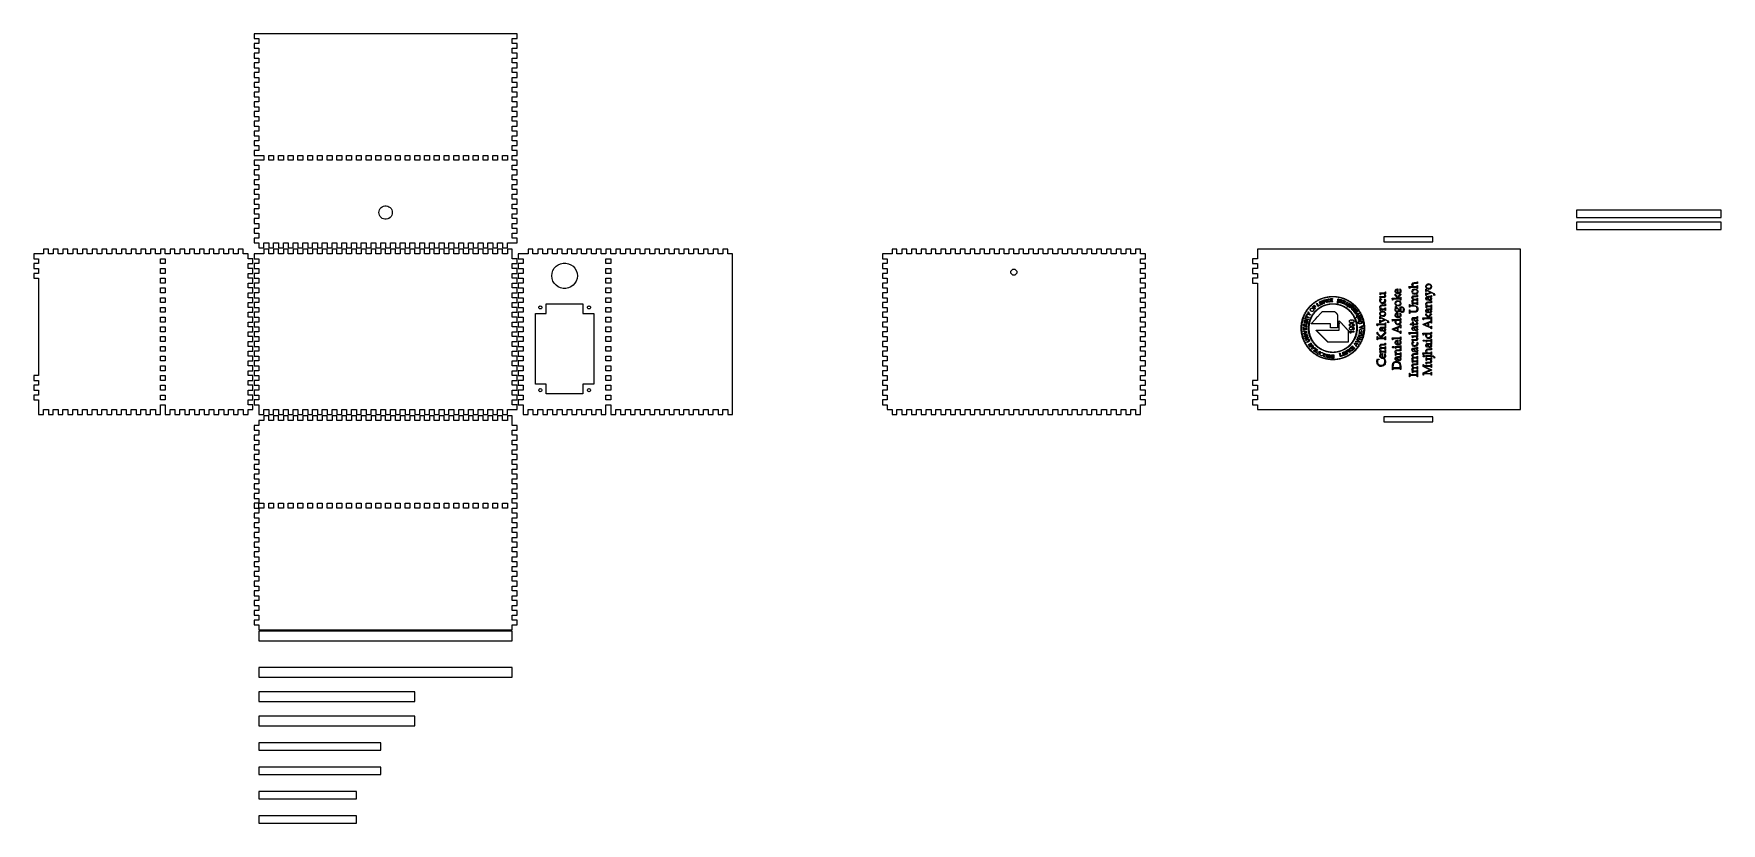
# Model space of a CAD drawing. Header units: metres. Extents: x -185 to 1201, y -340 to 309.
import ezdxf

# ---------------------------------------------------------------- set-up
doc = ezdxf.new("R2010")
doc.units = ezdxf.units.M

msp = doc.modelspace()

# ---------------------------------------------------------------- linework, layer by layer
for p, q in [((212, 309), (-4, 309)), ((-4, 309), (-4, 305)), ((-4, 305), (0, 305)), ((0, 305), (0, 301)), ((208, 301), (208, 305)), ((208, 305), (212, 305)), ((212, 305), (212, 309)), ((0, 301), (-4, 301)), ((-4, 301), (-4, 297)), ((-4, 297), (0, 297)), ((0, 293), (-4, 293)), ((-4, 293), (-4, 289)), ((0, 297), (0, 293)), ((212, 301), (208, 301)), ((208, 293), (208, 297)), ((208, 297), (212, 297)), ((212, 293), (208, 293)), ((212, 297), (212, 301)), ((212, 289), (212, 293)), ((-4, 289), (0, 289)), ((0, 285), (-4, 285)), ((-4, 285), (-4, 281)), ((-4, 281), (0, 281)), ((0, 289), (0, 285)), ((0, 281), (0, 277)), ((208, 285), (208, 289)), ((208, 289), (212, 289)), ((212, 285), (208, 285)), ((208, 277), (208, 281)), ((208, 281), (212, 281)), ((212, 281), (212, 285)), ((0, 277), (-4, 277)), ((-4, 277), (-4, 273)), ((-4, 273), (0, 273)), ((0, 269), (-4, 269)), ((-4, 269), (-4, 265)), ((-4, 265), (0, 265)), ((0, 273), (0, 269)), ((0, 265), (0, 261)), ((212, 277), (208, 277)), ((208, 269), (208, 273)), ((208, 273), (212, 273)), ((212, 269), (208, 269)), ((208, 261), (208, 265)), ((208, 265), (212, 265)), ((212, 273), (212, 277)), ((212, 265), (212, 269)), ((0, 261), (-4, 261)), ((-4, 261), (-4, 257)), ((-4, 257), (0, 257)), ((0, 253), (-4, 253)), ((-4, 253), (-4, 249)), ((0, 257), (0, 253)), ((212, 261), (208, 261)), ((208, 253), (208, 257)), ((208, 257), (212, 257)), ((212, 253), (208, 253)), ((212, 257), (212, 261)), ((212, 249), (212, 253)), ((-4, 249), (0, 249)), ((0, 245), (-4, 245)), ((-4, 245), (-4, 241)), ((-4, 241), (0, 241)), ((0, 237), (-4, 237)), ((-4, 237), (-4, 233)), ((0, 249), (0, 245)), ((0, 241), (0, 237)), ((208, 245), (208, 249)), ((208, 249), (212, 249)), ((212, 245), (208, 245)), ((208, 237), (208, 241)), ((208, 241), (212, 241)), ((212, 237), (208, 237)), ((212, 241), (212, 245)), ((212, 233), (212, 237)), ((-4, 233), (0, 233)), ((0, 229), (-4, 229)), ((-4, 229), (-4, 225)), ((-4, 225), (0, 225)), ((0, 233), (0, 229)), ((0, 225), (0, 221)), ((208, 229), (208, 233)), ((208, 233), (212, 233)), ((212, 229), (208, 229)), ((208, 221), (208, 225)), ((208, 225), (212, 225)), ((212, 225), (212, 229)), ((0, 221), (-4, 221)), ((-4, 221), (-4, 217)), ((-4, 217), (0, 217)), ((0, 213), (-4, 213)), ((-4, 213), (-4, 209)), ((-4, 209), (4, 209)), ((0, 217), (0, 213)), ((4, 209), (4, 205)), ((8, 205), (8, 209)), ((8, 209), (12, 209)), ((12, 209), (12, 205)), ((16, 205), (16, 209)), ((16, 209), (20, 209)), ((20, 209), (20, 205)), ((24, 205), (24, 209)), ((24, 209), (28, 209)), ((28, 209), (28, 205)), ((32, 205), (32, 209)), ((32, 209), (36, 209)), ((36, 209), (36, 205)), ((40, 205), (40, 209)), ((40, 209), (44, 209)), ((44, 209), (44, 205)), ((48, 205), (48, 209)), ((48, 209), (52, 209)), ((52, 209), (52, 205)), ((56, 205), (56, 209)), ((56, 209), (60, 209)), ((60, 209), (60, 205)), ((64, 205), (64, 209)), ((64, 209), (68, 209)), ((68, 209), (68, 205)), ((72, 205), (72, 209)), ((72, 209), (76, 209)), ((76, 209), (76, 205)), ((80, 205), (80, 209)), ((80, 209), (84, 209)), ((84, 209), (84, 205)), ((88, 205), (88, 209)), ((88, 209), (92, 209)), ((92, 209), (92, 205)), ((96, 205), (96, 209)), ((96, 209), (100, 209)), ((100, 209), (100, 205)), ((104, 205), (104, 209)), ((104, 209), (108, 209)), ((108, 209), (108, 205)), ((112, 205), (112, 209)), ((112, 209), (116, 209)), ((116, 209), (116, 205)), ((120, 205), (120, 209)), ((120, 209), (124, 209)), ((124, 209), (124, 205)), ((128, 205), (128, 209)), ((128, 209), (132, 209)), ((132, 209), (132, 205)), ((136, 205), (136, 209)), ((136, 209), (140, 209)), ((140, 209), (140, 205)), ((144, 205), (144, 209)), ((144, 209), (148, 209)), ((148, 209), (148, 205)), ((152, 205), (152, 209)), ((152, 209), (156, 209)), ((156, 209), (156, 205)), ((160, 205), (160, 209)), ((160, 209), (164, 209)), ((164, 209), (164, 205)), ((168, 205), (168, 209)), ((168, 209), (172, 209)), ((172, 209), (172, 205)), ((176, 205), (176, 209)), ((176, 209), (180, 209)), ((180, 209), (180, 205)), ((184, 205), (184, 209)), ((184, 209), (188, 209)), ((188, 209), (188, 205)), ((192, 205), (192, 209)), ((192, 209), (196, 209)), ((196, 209), (196, 205)), ((200, 205), (200, 209)), ((200, 209), (204, 209)), ((204, 209), (204, 205)), ((212, 221), (208, 221)), ((208, 213), (208, 217)), ((208, 217), (212, 217)), ((212, 213), (208, 213)), ((208, 205), (208, 209)), ((208, 209), (212, 209)), ((212, 217), (212, 221)), ((212, 209), (212, 213)), ((4, 205), (-4, 205)), ((-4, 205), (-4, 201)), ((-4, 201), (0, 201)), ((0, 197), (-4, 197)), ((-4, 197), (-4, 193)), ((0, 201), (0, 197)), ((12, 205), (8, 205)), ((20, 205), (16, 205)), ((28, 205), (24, 205)), ((36, 205), (32, 205)), ((44, 205), (40, 205)), ((52, 205), (48, 205)), ((60, 205), (56, 205)), ((68, 205), (64, 205)), ((76, 205), (72, 205)), ((84, 205), (80, 205)), ((92, 205), (88, 205)), ((100, 205), (96, 205)), ((108, 205), (104, 205)), ((116, 205), (112, 205)), ((124, 205), (120, 205)), ((132, 205), (128, 205)), ((140, 205), (136, 205)), ((148, 205), (144, 205)), ((156, 205), (152, 205)), ((164, 205), (160, 205)), ((172, 205), (168, 205)), ((180, 205), (176, 205)), ((188, 205), (184, 205)), ((196, 205), (192, 205)), ((204, 205), (200, 205)), ((212, 205), (208, 205)), ((208, 197), (208, 201)), ((208, 201), (212, 201)), ((212, 197), (208, 197)), ((212, 201), (212, 205)), ((212, 193), (212, 197)), ((-4, 193), (0, 193)), ((0, 189), (-4, 189)), ((-4, 189), (-4, 185)), ((-4, 185), (0, 185)), ((0, 181), (-4, 181)), ((-4, 181), (-4, 177)), ((0, 193), (0, 189)), ((0, 185), (0, 181)), ((208, 189), (208, 193)), ((208, 193), (212, 193)), ((212, 189), (208, 189)), ((208, 181), (208, 185)), ((208, 185), (212, 185)), ((212, 181), (208, 181)), ((212, 185), (212, 189)), ((212, 177), (212, 181)), ((-4, 177), (0, 177)), ((0, 173), (-4, 173)), ((-4, 173), (-4, 169)), ((-4, 169), (0, 169)), ((0, 177), (0, 173)), ((0, 169), (0, 165)), ((100.32, 166.087), (101.25, 166.763)), ((101.25, 166.763), (102.3, 167.231)), ((102.3, 167.231), (103.425, 167.47)), ((103.425, 167.47), (104.575, 167.47)), ((104.575, 167.47), (105.7, 167.231)), ((105.7, 167.231), (106.75, 166.763)), ((106.75, 166.763), (107.68, 166.087)), ((208, 173), (208, 177)), ((208, 177), (212, 177)), ((212, 173), (208, 173)), ((208, 165), (208, 169)), ((208, 169), (212, 169)), ((212, 169), (212, 173)), ((0, 165), (-4, 165)), ((-4, 165), (-4, 161)), ((-4, 161), (0, 161)), ((0, 157), (-4, 157)), ((-4, 157), (-4, 153)), ((-4, 153), (0, 153)), ((0, 161), (0, 157)), ((0, 153), (0, 149)), ((98.5, 162), (98.6202, 163.144)), ((98.6202, 160.856), (98.5, 162)), ((98.6202, 163.144), (98.9755, 164.237)), ((98.9755, 159.763), (98.6202, 160.856)), ((98.9755, 164.237), (99.5504, 165.233)), ((99.5504, 158.767), (98.9755, 159.763)), ((99.5504, 165.233), (100.32, 166.087)), ((100.32, 157.913), (99.5504, 158.767)), ((101.25, 157.237), (100.32, 157.913)), ((102.3, 156.769), (101.25, 157.237)), ((103.425, 156.53), (102.3, 156.769)), ((104.575, 156.53), (103.425, 156.53)), ((105.7, 156.769), (104.575, 156.53)), ((106.75, 157.237), (105.7, 156.769)), ((107.68, 157.913), (106.75, 157.237)), ((107.68, 166.087), (108.45, 165.233)), ((108.45, 158.767), (107.68, 157.913)), ((108.45, 165.233), (109.024, 164.237)), ((109.024, 159.763), (108.45, 158.767)), ((109.024, 164.237), (109.38, 163.144)), ((109.38, 160.856), (109.024, 159.763)), ((109.38, 163.144), (109.5, 162)), ((109.5, 162), (109.38, 160.856)), ((212, 165), (208, 165)), ((208, 157), (208, 161)), ((208, 161), (212, 161)), ((212, 157), (208, 157)), ((208, 149), (208, 153)), ((208, 153), (212, 153)), ((212, 161), (212, 165)), ((212, 153), (212, 157)), ((1201, 164), (1082, 164)), ((1082, 164), (1082, 158)), ((1082, 158), (1201, 158)), ((1201, 154), (1082, 154)), ((1082, 154), (1082, 148)), ((1201, 158), (1201, 164)), ((1201, 148), (1201, 154)), ((0, 149), (-4, 149)), ((-4, 149), (-4, 145)), ((-4, 145), (0, 145)), ((0, 141), (-4, 141)), ((-4, 141), (-4, 137)), ((0, 145), (0, 141)), ((212, 149), (208, 149)), ((208, 141), (208, 145)), ((208, 145), (212, 145)), ((212, 141), (208, 141)), ((212, 145), (212, 149)), ((212, 137), (212, 141)), ((964, 142), (924, 142)), ((924, 142), (924, 138)), ((964, 138), (964, 142)), ((1082, 148), (1201, 148)), ((-177, 128), (-185, 128)), ((-185, 128), (-185, 124)), ((-173, 132), (-177, 132)), ((-177, 132), (-177, 128)), ((-173, 128), (-173, 132)), ((-169, 128), (-173, 128)), ((-165, 132), (-169, 132)), ((-169, 132), (-169, 128)), ((-165, 128), (-165, 132)), ((-161, 128), (-165, 128)), ((-157, 132), (-161, 132)), ((-161, 132), (-161, 128)), ((-157, 128), (-157, 132)), ((-153, 128), (-157, 128)), ((-149, 132), (-153, 132)), ((-153, 132), (-153, 128)), ((-149, 128), (-149, 132)), ((-145, 128), (-149, 128)), ((-141, 132), (-145, 132)), ((-145, 132), (-145, 128)), ((-141, 128), (-141, 132)), ((-137, 128), (-141, 128)), ((-133, 132), (-137, 132)), ((-137, 132), (-137, 128)), ((-133, 128), (-133, 132)), ((-129, 128), (-133, 128)), ((-125, 132), (-129, 132)), ((-129, 132), (-129, 128)), ((-125, 128), (-125, 132)), ((-121, 128), (-125, 128)), ((-117, 132), (-121, 132)), ((-121, 132), (-121, 128)), ((-117, 128), (-117, 132)), ((-113, 128), (-117, 128)), ((-109, 132), (-113, 132)), ((-113, 132), (-113, 128)), ((-109, 128), (-109, 132)), ((-105, 128), (-109, 128)), ((-101, 132), (-105, 132)), ((-105, 132), (-105, 128)), ((-101, 128), (-101, 132)), ((-97, 128), (-101, 128)), ((-93, 132), (-97, 132)), ((-97, 132), (-97, 128)), ((-93, 128), (-93, 132)), ((-89, 128), (-93, 128)), ((-85, 132), (-89, 132)), ((-89, 132), (-89, 128)), ((-85, 128), (-85, 132)), ((-81, 128), (-85, 128)), ((-77, 132), (-81, 132)), ((-81, 132), (-81, 128)), ((-77, 128), (-77, 132)), ((-73, 128), (-77, 128)), ((-69, 132), (-73, 132)), ((-73, 132), (-73, 128)), ((-69, 128), (-69, 132)), ((-65, 128), (-69, 128)), ((-61, 132), (-65, 132)), ((-65, 132), (-65, 128)), ((-61, 128), (-61, 132)), ((-57, 128), (-61, 128)), ((-53, 132), (-57, 132)), ((-57, 132), (-57, 128)), ((-53, 128), (-53, 132)), ((-49, 128), (-53, 128)), ((-45, 132), (-49, 132)), ((-49, 132), (-49, 128)), ((-45, 128), (-45, 132)), ((-41, 128), (-45, 128)), ((-37, 132), (-41, 132)), ((-41, 132), (-41, 128)), ((-37, 128), (-37, 132)), ((-33, 128), (-37, 128)), ((-29, 132), (-33, 132)), ((-33, 132), (-33, 128)), ((-29, 128), (-29, 132)), ((-25, 128), (-29, 128)), ((-21, 132), (-25, 132)), ((-25, 132), (-25, 128)), ((-21, 128), (-21, 132)), ((-17, 128), (-21, 128)), ((-13, 132), (-17, 132)), ((-17, 132), (-17, 128)), ((-13, 128), (-13, 132)), ((-9, 128), (-13, 128)), ((-9, 124), (-9, 128)), ((-4, 137), (0, 137)), ((4, 128), (-4, 128)), ((-4, 128), (-4, 124)), ((0, 137), (0, 133)), ((0, 133), (4, 133)), ((4, 137), (8, 137)), ((4, 133), (4, 137)), ((8, 132), (4, 132)), ((4, 132), (4, 128)), ((8, 137), (8, 133)), ((8, 133), (12, 133)), ((8, 128), (8, 132)), ((12, 128), (8, 128)), ((12, 133), (12, 137)), ((12, 137), (16, 137)), ((16, 132), (12, 132)), ((12, 132), (12, 128)), ((16, 137), (16, 133)), ((16, 133), (20, 133)), ((16, 128), (16, 132)), ((20, 128), (16, 128)), ((20, 133), (20, 137)), ((20, 137), (24, 137)), ((24, 132), (20, 132)), ((20, 132), (20, 128)), ((24, 137), (24, 133)), ((24, 133), (28, 133)), ((24, 128), (24, 132)), ((28, 128), (24, 128)), ((28, 133), (28, 137)), ((28, 137), (32, 137)), ((32, 132), (28, 132)), ((28, 132), (28, 128)), ((32, 137), (32, 133)), ((32, 133), (36, 133)), ((32, 128), (32, 132)), ((36, 128), (32, 128)), ((36, 133), (36, 137)), ((36, 137), (40, 137)), ((40, 132), (36, 132)), ((36, 132), (36, 128)), ((40, 137), (40, 133)), ((40, 133), (44, 133)), ((40, 128), (40, 132)), ((44, 128), (40, 128)), ((44, 133), (44, 137)), ((44, 137), (48, 137)), ((48, 132), (44, 132)), ((44, 132), (44, 128)), ((48, 137), (48, 133)), ((48, 133), (52, 133)), ((48, 128), (48, 132)), ((52, 128), (48, 128)), ((52, 133), (52, 137)), ((52, 137), (56, 137)), ((56, 132), (52, 132)), ((52, 132), (52, 128)), ((56, 137), (56, 133)), ((56, 133), (60, 133)), ((56, 128), (56, 132)), ((60, 128), (56, 128)), ((60, 133), (60, 137)), ((60, 137), (64, 137)), ((64, 132), (60, 132)), ((60, 132), (60, 128)), ((64, 137), (64, 133)), ((64, 133), (68, 133)), ((64, 128), (64, 132)), ((68, 128), (64, 128)), ((68, 133), (68, 137)), ((68, 137), (72, 137)), ((72, 132), (68, 132)), ((68, 132), (68, 128)), ((72, 137), (72, 133)), ((72, 133), (76, 133)), ((72, 128), (72, 132)), ((76, 128), (72, 128)), ((76, 133), (76, 137)), ((76, 137), (80, 137)), ((80, 132), (76, 132)), ((76, 132), (76, 128)), ((80, 137), (80, 133)), ((80, 133), (84, 133)), ((80, 128), (80, 132)), ((84, 128), (80, 128)), ((84, 133), (84, 137)), ((84, 137), (88, 137)), ((88, 132), (84, 132)), ((84, 132), (84, 128)), ((88, 137), (88, 133)), ((88, 133), (92, 133)), ((88, 128), (88, 132)), ((92, 128), (88, 128)), ((92, 133), (92, 137)), ((92, 137), (96, 137)), ((96, 132), (92, 132)), ((92, 132), (92, 128)), ((96, 137), (96, 133)), ((96, 133), (100, 133)), ((96, 128), (96, 132)), ((100, 128), (96, 128)), ((100, 133), (100, 137)), ((100, 137), (104, 137)), ((104, 132), (100, 132)), ((100, 132), (100, 128)), ((104, 137), (104, 133)), ((104, 133), (108, 133)), ((104, 128), (104, 132)), ((108, 128), (104, 128)), ((108, 133), (108, 137)), ((108, 137), (112, 137)), ((112, 132), (108, 132)), ((108, 132), (108, 128)), ((112, 137), (112, 133)), ((112, 133), (116, 133)), ((112, 128), (112, 132)), ((116, 128), (112, 128)), ((116, 133), (116, 137)), ((116, 137), (120, 137)), ((120, 132), (116, 132)), ((116, 132), (116, 128)), ((120, 137), (120, 133)), ((120, 133), (124, 133)), ((120, 128), (120, 132)), ((124, 128), (120, 128)), ((124, 133), (124, 137)), ((124, 137), (128, 137)), ((128, 132), (124, 132)), ((124, 132), (124, 128)), ((128, 137), (128, 133)), ((128, 133), (132, 133)), ((128, 128), (128, 132)), ((132, 128), (128, 128)), ((132, 133), (132, 137)), ((132, 137), (136, 137)), ((136, 132), (132, 132)), ((132, 132), (132, 128)), ((136, 137), (136, 133)), ((136, 133), (140, 133)), ((136, 128), (136, 132)), ((140, 128), (136, 128)), ((140, 133), (140, 137)), ((140, 137), (144, 137)), ((144, 132), (140, 132)), ((140, 132), (140, 128)), ((144, 137), (144, 133)), ((144, 133), (148, 133)), ((144, 128), (144, 132)), ((148, 128), (144, 128)), ((148, 133), (148, 137)), ((148, 137), (152, 137)), ((152, 132), (148, 132)), ((148, 132), (148, 128)), ((152, 137), (152, 133)), ((152, 133), (156, 133)), ((152, 128), (152, 132)), ((156, 128), (152, 128)), ((156, 133), (156, 137)), ((156, 137), (160, 137)), ((160, 132), (156, 132)), ((156, 132), (156, 128)), ((160, 137), (160, 133)), ((160, 133), (164, 133)), ((160, 128), (160, 132)), ((164, 128), (160, 128)), ((164, 133), (164, 137)), ((164, 137), (168, 137)), ((168, 132), (164, 132)), ((164, 132), (164, 128)), ((168, 137), (168, 133)), ((168, 133), (172, 133)), ((168, 128), (168, 132)), ((172, 128), (168, 128)), ((172, 133), (172, 137)), ((172, 137), (176, 137)), ((176, 132), (172, 132)), ((172, 132), (172, 128)), ((176, 137), (176, 133)), ((176, 133), (180, 133)), ((176, 128), (176, 132)), ((180, 128), (176, 128)), ((180, 133), (180, 137)), ((180, 137), (184, 137)), ((184, 132), (180, 132)), ((180, 132), (180, 128)), ((184, 137), (184, 133)), ((184, 133), (188, 133)), ((184, 128), (184, 132)), ((188, 128), (184, 128)), ((188, 133), (188, 137)), ((188, 137), (192, 137)), ((192, 132), (188, 132)), ((188, 132), (188, 128)), ((192, 137), (192, 133)), ((192, 133), (196, 133)), ((192, 128), (192, 132)), ((196, 128), (192, 128)), ((196, 133), (196, 137)), ((196, 137), (200, 137)), ((200, 132), (196, 132)), ((196, 132), (196, 128)), ((200, 137), (200, 133)), ((200, 133), (204, 133)), ((200, 128), (200, 132)), ((204, 128), (200, 128)), ((204, 133), (204, 137)), ((204, 137), (212, 137)), ((208, 132), (204, 132)), ((204, 132), (204, 128)), ((208, 124), (208, 132)), ((221, 128), (213, 128)), ((213, 128), (213, 124)), ((225, 132), (221, 132)), ((221, 132), (221, 128)), ((225, 128), (225, 132)), ((229, 128), (225, 128)), ((233, 132), (229, 132)), ((229, 132), (229, 128)), ((233, 128), (233, 132)), ((237, 128), (233, 128)), ((241, 132), (237, 132)), ((237, 132), (237, 128)), ((241, 128), (241, 132)), ((245, 128), (241, 128)), ((249, 132), (245, 132)), ((245, 132), (245, 128)), ((249, 128), (249, 132)), ((253, 128), (249, 128)), ((257, 132), (253, 132)), ((253, 132), (253, 128)), ((257, 128), (257, 132)), ((261, 128), (257, 128)), ((265, 132), (261, 132)), ((261, 132), (261, 128)), ((265, 128), (265, 132)), ((269, 128), (265, 128)), ((273, 132), (269, 132)), ((269, 132), (269, 128)), ((273, 128), (273, 132)), ((277, 128), (273, 128)), ((281, 132), (277, 132)), ((277, 132), (277, 128)), ((281, 128), (281, 132)), ((285, 128), (281, 128)), ((289, 132), (285, 132)), ((285, 132), (285, 128)), ((289, 128), (289, 132)), ((293, 128), (289, 128)), ((297, 132), (293, 132)), ((293, 132), (293, 128)), ((297, 128), (297, 132)), ((301, 128), (297, 128)), ((305, 132), (301, 132)), ((301, 132), (301, 128)), ((305, 128), (305, 132)), ((309, 128), (305, 128)), ((313, 132), (309, 132)), ((309, 132), (309, 128)), ((313, 128), (313, 132)), ((317, 128), (313, 128)), ((321, 132), (317, 132)), ((317, 132), (317, 128)), ((321, 128), (321, 132)), ((325, 128), (321, 128)), ((329, 132), (325, 132)), ((325, 132), (325, 128)), ((329, 128), (329, 132)), ((333, 128), (329, 128)), ((337, 132), (333, 132)), ((333, 132), (333, 128)), ((337, 128), (337, 132)), ((341, 128), (337, 128)), ((345, 132), (341, 132)), ((341, 132), (341, 128)), ((345, 128), (345, 132)), ((349, 128), (345, 128)), ((353, 132), (349, 132)), ((349, 132), (349, 128)), ((353, 128), (353, 132)), ((357, 128), (353, 128)), ((361, 132), (357, 132)), ((357, 132), (357, 128)), ((361, 128), (361, 132)), ((365, 128), (361, 128)), ((369, 132), (365, 132)), ((365, 132), (365, 128)), ((369, 128), (369, 132)), ((373, 128), (369, 128)), ((377, 132), (373, 132)), ((373, 132), (373, 128)), ((377, 128), (377, 132)), ((381, 128), (377, 128)), ((385, 132), (381, 132)), ((381, 132), (381, 128)), ((385, 128), (385, 132)), ((389, 128), (385, 128)), ((389, -4), (389, 128)), ((520, 128), (512, 128)), ((512, 128), (512, 124)), ((524, 132), (520, 132)), ((520, 132), (520, 128)), ((524, 128), (524, 132)), ((528, 128), (524, 128)), ((532, 132), (528, 132)), ((528, 132), (528, 128)), ((532, 128), (532, 132)), ((536, 128), (532, 128)), ((540, 132), (536, 132)), ((536, 132), (536, 128)), ((540, 128), (540, 132)), ((544, 128), (540, 128)), ((548, 132), (544, 132)), ((544, 132), (544, 128)), ((548, 128), (548, 132)), ((552, 128), (548, 128)), ((556, 132), (552, 132)), ((552, 132), (552, 128)), ((556, 128), (556, 132)), ((560, 128), (556, 128)), ((564, 132), (560, 132)), ((560, 132), (560, 128)), ((564, 128), (564, 132)), ((568, 128), (564, 128)), ((572, 132), (568, 132)), ((568, 132), (568, 128)), ((572, 128), (572, 132)), ((576, 128), (572, 128)), ((580, 132), (576, 132)), ((576, 132), (576, 128)), ((580, 128), (580, 132)), ((584, 128), (580, 128)), ((588, 132), (584, 132)), ((584, 132), (584, 128)), ((588, 128), (588, 132)), ((592, 128), (588, 128)), ((596, 132), (592, 132)), ((592, 132), (592, 128)), ((596, 128), (596, 132)), ((600, 128), (596, 128)), ((604, 132), (600, 132)), ((600, 132), (600, 128)), ((604, 128), (604, 132)), ((608, 128), (604, 128)), ((612, 132), (608, 132)), ((608, 132), (608, 128)), ((612, 128), (612, 132)), ((616, 128), (612, 128)), ((620, 132), (616, 132)), ((616, 132), (616, 128)), ((620, 128), (620, 132)), ((624, 128), (620, 128)), ((628, 132), (624, 132)), ((624, 132), (624, 128)), ((628, 128), (628, 132)), ((632, 128), (628, 128)), ((636, 132), (632, 132)), ((632, 132), (632, 128)), ((636, 128), (636, 132)), ((640, 128), (636, 128)), ((644, 132), (640, 132)), ((640, 132), (640, 128)), ((644, 128), (644, 132)), ((648, 128), (644, 128)), ((652, 132), (648, 132)), ((648, 132), (648, 128)), ((652, 128), (652, 132)), ((656, 128), (652, 128)), ((660, 132), (656, 132)), ((656, 132), (656, 128)), ((660, 128), (660, 132)), ((664, 128), (660, 128)), ((668, 132), (664, 132)), ((664, 132), (664, 128)), ((668, 128), (668, 132)), ((672, 128), (668, 128)), ((676, 132), (672, 132)), ((672, 132), (672, 128)), ((676, 128), (676, 132)), ((680, 128), (676, 128)), ((684, 132), (680, 132)), ((680, 132), (680, 128)), ((684, 128), (684, 132)), ((688, 128), (684, 128)), ((692, 132), (688, 132)), ((688, 132), (688, 128)), ((692, 128), (692, 132)), ((696, 128), (692, 128)), ((700, 132), (696, 132)), ((696, 132), (696, 128)), ((700, 128), (700, 132)), ((704, 128), (700, 128)), ((708, 132), (704, 132)), ((704, 132), (704, 128)), ((708, 128), (708, 132)), ((712, 128), (708, 128)), ((716, 132), (712, 132)), ((712, 132), (712, 128)), ((716, 128), (716, 132)), ((720, 128), (716, 128)), ((724, 132), (720, 132)), ((720, 132), (720, 128)), ((724, 128), (724, 132)), ((728, 128), (724, 128)), ((728, 124), (728, 128)), ((1036, 132), (820, 132)), ((820, 132), (820, 124)), ((924, 138), (964, 138)), ((1036, 0), (1036, 132)), ((-185, 124), (-181, 124)), ((-181, 120), (-185, 120)), ((-185, 120), (-185, 116)), ((-185, 116), (-181, 116)), ((-181, 112), (-185, 112)), ((-185, 112), (-185, 108)), ((-181, 124), (-181, 120)), ((-181, 116), (-181, 112)), ((-81, 120), (-81, 124)), ((-81, 124), (-77, 124)), ((-77, 120), (-81, 120)), ((-81, 112), (-81, 116)), ((-81, 116), (-77, 116)), ((-77, 112), (-81, 112)), ((-77, 124), (-77, 120)), ((-77, 116), (-77, 112)), ((-5, 124), (-9, 124)), ((-9, 116), (-9, 120)), ((-9, 120), (-5, 120)), ((-5, 116), (-9, 116)), ((-9, 108), (-9, 112)), ((-9, 112), (-5, 112)), ((-5, 120), (-5, 124)), ((-5, 112), (-5, 116)), ((-4, 124), (0, 124)), ((0, 120), (-4, 120)), ((-4, 120), (-4, 116)), ((-4, 116), (0, 116)), ((0, 112), (-4, 112)), ((-4, 112), (-4, 108)), ((0, 124), (0, 120)), ((0, 116), (0, 112)), ((212, 124), (208, 124)), ((208, 116), (208, 120)), ((208, 120), (212, 120)), ((212, 116), (208, 116)), ((208, 108), (208, 112)), ((208, 112), (212, 112)), ((212, 120), (212, 124)), ((212, 112), (212, 116)), ((213, 124), (217, 124)), ((217, 120), (213, 120)), ((213, 120), (213, 116)), ((213, 116), (217, 116)), ((217, 112), (213, 112)), ((213, 112), (213, 108)), ((217, 124), (217, 120)), ((217, 116), (217, 112)), ((240.5, 110), (240.729, 112.183)), ((240.729, 112.183), (241.408, 114.271)), ((241.408, 114.271), (242.505, 116.172)), ((242.505, 116.172), (243.974, 117.803)), ((243.974, 117.803), (245.75, 119.093)), ((245.75, 119.093), (247.755, 119.986)), ((247.755, 119.986), (249.902, 120.442)), ((249.902, 120.442), (252.098, 120.442)), ((252.098, 120.442), (254.245, 119.986)), ((254.245, 119.986), (256.25, 119.093)), ((256.25, 119.093), (258.026, 117.803)), ((258.026, 117.803), (259.495, 116.172)), ((259.495, 116.172), (260.592, 114.271)), ((260.592, 114.271), (261.271, 112.183)), ((261.271, 112.183), (261.5, 110)), ((285, 120), (285, 124)), ((285, 124), (289, 124)), ((289, 120), (285, 120)), ((285, 112), (285, 116)), ((285, 116), (289, 116)), ((289, 112), (285, 112)), ((289, 124), (289, 120)), ((289, 116), (289, 112)), ((512, 124), (516, 124)), ((516, 120), (512, 120)), ((512, 120), (512, 116)), ((512, 116), (516, 116)), ((516, 112), (512, 112)), ((512, 112), (512, 108)), ((516, 124), (516, 120)), ((516, 116), (516, 112)), ((617.5, 113), (617.622, 113.773)), ((617.622, 112.227), (617.5, 113)), ((617.622, 113.773), (617.977, 114.469)), ((617.977, 111.531), (617.622, 112.227)), ((617.977, 114.469), (618.531, 115.023)), ((618.531, 110.977), (617.977, 111.531)), ((618.531, 115.023), (619.227, 115.378)), ((619.227, 110.622), (618.531, 110.977)), ((619.227, 115.378), (620, 115.5)), ((620, 115.5), (620.773, 115.378)), ((620.773, 115.378), (621.469, 115.023)), ((621.469, 110.977), (620.773, 110.622)), ((621.469, 115.023), (622.023, 114.469)), ((622.023, 111.531), (621.469, 110.977)), ((622.023, 114.469), (622.378, 113.773)), ((622.378, 112.227), (622.023, 111.531)), ((622.378, 113.773), (622.5, 113)), ((622.5, 113), (622.378, 112.227)), ((724, 120), (724, 124)), ((724, 124), (728, 124)), ((728, 120), (724, 120)), ((724, 112), (724, 116)), ((724, 116), (728, 116)), ((728, 112), (724, 112)), ((728, 116), (728, 120)), ((728, 108), (728, 112)), ((820, 124), (816, 124)), ((816, 124), (816, 120)), ((816, 120), (820, 120)), ((820, 116), (816, 116)), ((816, 116), (816, 112)), ((816, 112), (820, 112)), ((820, 120), (820, 116)), ((820, 112), (820, 108)), ((-185, 108), (-181, 108)), ((-181, 108), (-181, 28)), ((-81, 104), (-81, 108)), ((-81, 108), (-77, 108)), ((-77, 104), (-81, 104)), ((-81, 96), (-81, 100)), ((-81, 100), (-77, 100)), ((-77, 108), (-77, 104)), ((-77, 100), (-77, 96)), ((-5, 108), (-9, 108)), ((-9, 100), (-9, 104)), ((-9, 104), (-5, 104)), ((-5, 100), (-9, 100)), ((-5, 104), (-5, 108)), ((-5, 96), (-5, 100)), ((-4, 108), (0, 108)), ((0, 104), (-4, 104)), ((-4, 104), (-4, 100)), ((-4, 100), (0, 100)), ((0, 108), (0, 104)), ((0, 100), (0, 96)), ((212, 108), (208, 108)), ((208, 100), (208, 104)), ((208, 104), (212, 104)), ((212, 100), (208, 100)), ((212, 104), (212, 108)), ((212, 96), (212, 100)), ((213, 108), (217, 108)), ((217, 104), (213, 104)), ((213, 104), (213, 100)), ((213, 100), (217, 100)), ((217, 108), (217, 104)), ((217, 100), (217, 96)), ((240.729, 107.817), (240.5, 110)), ((241.408, 105.729), (240.729, 107.817)), ((242.505, 103.828), (241.408, 105.729)), ((243.974, 102.197), (242.505, 103.828)), ((245.75, 100.907), (243.974, 102.197)), ((247.755, 100.014), (245.75, 100.907)), ((249.902, 99.5575), (247.755, 100.014)), ((252.098, 99.5575), (249.902, 99.5575)), ((254.245, 100.014), (252.098, 99.5575)), ((256.25, 100.907), (254.245, 100.014)), ((258.026, 102.197), (256.25, 100.907)), ((259.495, 103.828), (258.026, 102.197)), ((260.592, 105.729), (259.495, 103.828)), ((261.271, 107.817), (260.592, 105.729)), ((261.5, 110), (261.271, 107.817)), ((285, 104), (285, 108)), ((285, 108), (289, 108)), ((289, 104), (285, 104)), ((285, 96), (285, 100)), ((285, 100), (289, 100)), ((289, 108), (289, 104)), ((289, 100), (289, 96)), ((512, 108), (516, 108)), ((516, 104), (512, 104)), ((512, 104), (512, 100)), ((512, 100), (516, 100)), ((516, 108), (516, 104)), ((516, 100), (516, 96)), ((620, 110.5), (619.227, 110.622)), ((620.773, 110.622), (620, 110.5)), ((724, 104), (724, 108)), ((724, 108), (728, 108)), ((728, 104), (724, 104)), ((724, 96), (724, 100)), ((724, 100), (728, 100)), ((728, 100), (728, 104)), ((820, 108), (816, 108)), ((816, 108), (816, 104)), ((816, 104), (820, 104)), ((820, 104), (820, 24)), ((933.142, 97.5001), (933.373, 98.4597)), ((933.184, 97.1306), (933.142, 97.5001)), ((933.305, 96.7352), (933.184, 97.1306)), ((933.373, 98.4597), (934.014, 99.0909)), ((933.506, 97.688), (933.463, 97.3834)), ((933.463, 97.3834), (933.547, 96.9416)), ((933.635, 97.9408), (933.506, 97.688)), ((933.852, 98.1418), (933.635, 97.9408)), ((934.175, 98.311), (933.852, 98.1418)), ((934.014, 99.0909), (934.99, 99.3181)), ((934.563, 98.4067), (934.175, 98.311)), ((935.106, 98.4528), (934.563, 98.4067)), ((934.99, 99.3181), (935.1, 99.3152)), ((935.1, 99.3152), (935.207, 99.308)), ((935.123, 98.0301), (935.106, 98.4528)), ((935.132, 97.6959), (935.123, 98.0301)), ((935.131, 96.96), (935.135, 97.364)), ((935.135, 97.364), (935.132, 97.6959)), ((935.207, 99.308), (935.33, 99.2986)), ((935.33, 99.2986), (935.408, 98.7258)), ((935.408, 98.7258), (935.452, 98.1702)), ((935.452, 98.1702), (935.466, 97.539)), ((935.466, 97.539), (935.466, 96.1195)), ((936.924, 99.0848), (937.022, 99.2111)), ((937.207, 98.5778), (936.924, 99.0848)), ((937.022, 99.2111), (937.352, 99.0168)), ((937.031, 96.7428), (937.291, 97.23)), ((937.345, 98.1983), (937.207, 98.5778)), ((937.291, 97.23), (937.381, 97.8209)), ((937.381, 97.8209), (937.345, 98.1983)), ((937.352, 99.0168), (937.43, 98.9246)), ((937.43, 98.9246), (937.534, 98.746)), ((937.534, 98.746), (937.644, 98.5111)), ((937.644, 98.5111), (937.787, 98.1262)), ((937.787, 98.1262), (937.87, 97.7586)), ((937.897, 97.3931), (937.799, 96.6924)), ((937.87, 97.7586), (937.897, 97.3931)), ((944.493, 101.19), (944.571, 101.278)), ((944.634, 100.777), (944.493, 101.19)), ((944.571, 101.278), (947.876, 101.278)), ((944.744, 100.313), (944.634, 100.777)), ((944.853, 99.6734), (944.744, 100.313)), ((945.125, 99.6734), (944.853, 99.6734)), ((945.163, 100.359), (945.125, 100.218)), ((945.125, 100.218), (945.125, 99.6734)), ((945.29, 100.437), (945.163, 100.359)), ((945.523, 100.461), (945.29, 100.437)), ((950.56, 100.461), (945.523, 100.461)), ((946.992, 102.785), (947.177, 103.689)), ((947.013, 102.471), (946.992, 102.785)), ((946.992, 97.134), (947.282, 98.3183)), ((947.305, 95.8805), (946.992, 97.134)), ((947.089, 102.226), (947.013, 102.471)), ((947.235, 102.016), (947.089, 102.226)), ((947.177, 103.689), (947.739, 104.229)), ((947.876, 101.278), (947.235, 102.016)), ((947.282, 98.3183), (948.075, 99.1224)), ((947.613, 97.7641), (947.312, 96.959)), ((947.738, 103.082), (947.585, 102.512)), ((947.585, 102.512), (947.724, 101.929)), ((948.424, 98.3122), (947.613, 97.7641)), ((947.724, 101.929), (948.067, 101.466)), ((948.166, 103.456), (947.738, 103.082)), ((947.739, 104.229), (948.683, 104.408)), ((948.067, 101.466), (948.498, 101.278)), ((948.075, 99.1224), (949.247, 99.4187)), ((948.819, 103.591), (948.166, 103.456)), ((949.607, 98.5145), (948.424, 98.3122)), ((948.498, 101.278), (950.56, 101.278)), ((948.683, 104.408), (950.56, 104.408)), ((951.58, 103.591), (948.819, 103.591)), ((949.247, 99.4187), (950.543, 99.086)), ((950.579, 98.359), (949.607, 98.5145)), ((950.543, 99.086), (951.422, 98.1829)), ((950.56, 104.408), (951.015, 104.43)), ((950.56, 101.278), (951.015, 101.295)), ((951.015, 100.439), (950.56, 100.461)), ((951.204, 97.9183), (950.579, 98.359)), ((951.015, 104.43), (951.206, 104.526)), ((951.015, 101.295), (951.206, 101.393)), ((951.206, 100.344), (951.015, 100.439)), ((951.132, 96.3944), (951.425, 97.2312)), ((951.425, 97.2312), (951.204, 97.9183)), ((951.206, 104.526), (951.26, 104.768)), ((951.206, 101.393), (951.26, 101.637)), ((951.26, 100.101), (951.206, 100.344)), ((951.26, 104.768), (951.289, 105.167)), ((951.26, 101.637), (951.289, 102.075)), ((951.289, 99.6637), (951.26, 100.101)), ((951.289, 105.167), (951.58, 105.167)), ((951.289, 102.075), (951.58, 102.075)), ((951.58, 99.6637), (951.289, 99.6637)), ((951.422, 98.1829), (951.746, 96.852)), ((951.554, 104.526), (951.551, 104.36)), ((951.551, 104.36), (951.554, 104.186)), ((951.554, 101.182), (951.551, 100.869)), ((951.551, 100.869), (951.554, 100.557)), ((951.564, 104.774), (951.554, 104.526)), ((951.554, 104.186), (951.564, 103.953)), ((951.564, 101.555), (951.554, 101.182)), ((951.554, 100.557), (951.564, 100.184)), ((951.58, 105.167), (951.564, 104.774)), ((951.564, 103.953), (951.58, 103.591)), ((951.58, 102.075), (951.564, 101.555)), ((951.564, 100.184), (951.58, 99.6637)), ((958.342, 101.269), (958.633, 102.453)), ((958.656, 100.015), (958.342, 101.269)), ((958.456, 98.4647), (958.44, 98.8986)), ((958.44, 98.8986), (958.712, 98.8986)), ((958.44, 97.0513), (958.456, 97.4852)), ((958.712, 97.0513), (958.44, 97.0513)), ((958.466, 98.1755), (958.456, 98.4647)), ((958.456, 97.4852), (958.466, 97.7744)), ((958.469, 97.9749), (958.466, 98.1755)), ((958.466, 97.7744), (958.469, 97.9749)), ((958.633, 102.453), (959.426, 103.257)), ((959.513, 99.1745), (958.656, 100.015)), ((958.964, 101.899), (958.663, 101.094)), ((958.663, 101.094), (958.87, 100.371)), ((958.712, 98.8986), (958.731, 98.6263)), ((958.731, 97.3041), (958.712, 97.0513)), ((958.731, 98.6263), (958.853, 98.393)), ((958.773, 97.531), (958.731, 97.3041)), ((958.855, 97.6671), (958.773, 97.531)), ((958.853, 98.393), (959.216, 98.1402)), ((958.974, 97.7124), (958.855, 97.6671)), ((958.87, 100.371), (959.477, 99.9242)), ((959.775, 102.447), (958.964, 101.899)), ((959.049, 97.7059), (958.974, 97.7124)), ((959.134, 97.6865), (959.049, 97.7059)), ((959.227, 97.6541), (959.134, 97.6865)), ((959.216, 98.1402), (959.908, 97.8097)), ((962.066, 96.4972), (959.227, 97.6541)), ((959.426, 103.257), (960.598, 103.553)), ((959.477, 99.9242), (960.462, 99.7715)), ((960.792, 98.8673), (959.513, 99.1745)), ((960.958, 102.649), (959.775, 102.447)), ((959.908, 97.8097), (964.458, 95.8361)), ((960.462, 99.7715), (961.675, 99.9731)), ((960.598, 103.553), (961.894, 103.221)), ((961.999, 99.1359), (960.792, 98.8673)), ((961.93, 102.494), (960.958, 102.649)), ((961.675, 99.9731), (962.483, 100.529)), ((961.894, 103.221), (962.773, 102.318)), ((962.555, 102.053), (961.93, 102.494)), ((962.804, 99.8755), (961.999, 99.1359)), ((962.483, 100.529), (962.776, 101.366)), ((962.776, 101.366), (962.555, 102.053)), ((962.773, 102.318), (963.097, 100.987)), ((963.097, 100.987), (962.804, 99.8755)), ((-77, 96), (-81, 96)), ((-81, 88), (-81, 92)), ((-81, 92), (-77, 92)), ((-77, 88), (-81, 88)), ((-81, 80), (-81, 84)), ((-81, 84), (-77, 84)), ((-77, 92), (-77, 88)), ((-77, 84), (-77, 80)), ((-9, 92), (-9, 96)), ((-9, 96), (-5, 96)), ((-5, 92), (-9, 92)), ((-9, 84), (-9, 88)), ((-9, 88), (-5, 88)), ((-5, 84), (-9, 84)), ((-5, 88), (-5, 92)), ((-5, 80), (-5, 84)), ((0, 96), (-4, 96)), ((-4, 96), (-4, 92)), ((-4, 92), (0, 92)), ((0, 88), (-4, 88)), ((-4, 88), (-4, 84)), ((-4, 84), (0, 84)), ((0, 92), (0, 88)), ((0, 84), (0, 80)), ((208, 92), (208, 96)), ((208, 96), (212, 96)), ((212, 92), (208, 92)), ((208, 84), (208, 88)), ((208, 88), (212, 88)), ((212, 84), (208, 84)), ((212, 88), (212, 92)), ((212, 80), (212, 84)), ((217, 96), (213, 96)), ((213, 96), (213, 92)), ((213, 92), (217, 92)), ((217, 88), (213, 88)), ((213, 88), (213, 84)), ((213, 84), (217, 84)), ((217, 92), (217, 88)), ((217, 84), (217, 80)), ((229.75, 84), (229.811, 84.3863)), ((229.811, 83.6137), (229.75, 84)), ((229.811, 84.3863), (229.989, 84.7347)), ((229.989, 83.2653), (229.811, 83.6137)), ((229.989, 84.7347), (230.265, 85.0113)), ((230.265, 82.9887), (229.989, 83.2653)), ((230.265, 85.0113), (230.614, 85.1888)), ((230.614, 85.1888), (231, 85.25)), ((231, 85.25), (231.386, 85.1888)), ((231.386, 85.1888), (231.735, 85.0113)), ((231.735, 85.0113), (232.011, 84.7347)), ((232.011, 83.2653), (231.735, 82.9887)), ((232.011, 84.7347), (232.189, 84.3863)), ((232.189, 83.6137), (232.011, 83.2653)), ((232.189, 84.3863), (232.25, 84)), ((232.25, 84), (232.189, 83.6137)), ((236, 79), (236, 87)), ((236, 87), (266, 87)), ((266, 87), (266, 79)), ((269.75, 84), (269.811, 84.3863)), ((269.811, 83.6137), (269.75, 84)), ((269.811, 84.3863), (269.989, 84.7347)), ((269.989, 83.2653), (269.811, 83.6137)), ((269.989, 84.7347), (270.265, 85.0113)), ((270.265, 82.9887), (269.989, 83.2653)), ((270.265, 85.0113), (270.614, 85.1888)), ((270.614, 85.1888), (271, 85.25)), ((271, 85.25), (271.386, 85.1888)), ((271.386, 85.1888), (271.735, 85.0113)), ((271.735, 85.0113), (272.011, 84.7347)), ((272.011, 83.2653), (271.735, 82.9887)), ((272.011, 84.7347), (272.189, 84.3863)), ((272.189, 83.6137), (272.011, 83.2653)), ((272.189, 84.3863), (272.25, 84)), ((272.25, 84), (272.189, 83.6137)), ((289, 96), (285, 96)), ((285, 88), (285, 92)), ((285, 92), (289, 92)), ((289, 88), (285, 88)), ((285, 80), (285, 84)), ((285, 84), (289, 84)), ((289, 92), (289, 88)), ((289, 84), (289, 80)), ((516, 96), (512, 96)), ((512, 96), (512, 92)), ((512, 92), (516, 92)), ((516, 88), (512, 88)), ((512, 88), (512, 84)), ((512, 84), (516, 84)), ((516, 92), (516, 88)), ((516, 84), (516, 80)), ((728, 96), (724, 96)), ((724, 88), (724, 92)), ((724, 92), (728, 92)), ((728, 88), (724, 88)), ((724, 80), (724, 84)), ((724, 84), (728, 84)), ((728, 92), (728, 96)), ((728, 84), (728, 88)), ((861.489, 83.0539), (861.752, 83.3849)), ((861.752, 83.3849), (862.019, 83.7112)), ((862.222, 83.4152), (861.96, 83.0944)), ((862.019, 83.7112), (862.292, 84.0329)), ((862.489, 83.7314), (862.222, 83.4152)), ((862.292, 84.0329), (862.569, 84.3501)), ((862.761, 84.0432), (862.489, 83.7314)), ((862.569, 84.3501), (862.851, 84.6627)), ((863.037, 84.3505), (862.761, 84.0432)), ((862.851, 84.6627), (863.138, 84.971)), ((863.317, 84.6534), (863.037, 84.3505)), ((863.138, 84.971), (863.147, 84.9816)), ((863.147, 84.9816), (863.156, 84.9921)), ((863.156, 84.9921), (863.165, 85.0026)), ((863.165, 85.0026), (863.17, 85.0077)), ((863.17, 85.0077), (863.175, 85.0128)), ((863.175, 85.0128), (863.185, 85.0229)), ((863.185, 85.0229), (863.19, 85.0278)), ((863.19, 85.0278), (863.195, 85.0327)), ((863.195, 85.0327), (863.2, 85.0374)), ((863.2, 85.0374), (863.205, 85.0421)), ((863.205, 85.0421), (863.21, 85.0467)), ((863.21, 85.0467), (863.216, 85.0512)), ((863.216, 85.0512), (863.221, 85.0556)), ((863.221, 85.0556), (863.227, 85.0599)), ((863.227, 85.0599), (863.232, 85.064)), ((863.232, 85.064), (863.238, 85.068)), ((863.238, 85.068), (863.244, 85.0763)), ((863.244, 85.0763), (863.251, 85.0844)), ((863.251, 85.0844), (863.258, 85.0924)), ((863.258, 85.0924), (863.265, 85.1003)), ((863.265, 85.1003), (863.272, 85.108)), ((863.272, 85.108), (863.279, 85.1156)), ((863.279, 85.1156), (863.286, 85.1232)), ((863.286, 85.1232), (863.294, 85.1307)), ((863.294, 85.1307), (863.301, 85.1382)), ((863.301, 85.1382), (863.324, 85.1603)), ((863.322, 84.6573), (863.317, 84.6534)), ((863.328, 84.6613), (863.322, 84.6573)), ((863.324, 85.1603), (863.339, 85.1751)), ((863.333, 84.6654), (863.328, 84.6613)), ((863.338, 84.6696), (863.333, 84.6654)), ((863.343, 84.6737), (863.338, 84.6696)), ((863.339, 85.1751), (863.347, 85.1826)), ((863.347, 84.678), (863.343, 84.6737)), ((863.347, 85.1826), (863.354, 85.19)), ((863.352, 84.6823), (863.347, 84.678)), ((863.357, 84.6866), (863.352, 84.6823)), ((863.354, 85.19), (863.361, 85.1976)), ((863.366, 84.6955), (863.357, 84.6866)), ((863.361, 85.1976), (863.368, 85.2052)), ((863.375, 84.7047), (863.366, 84.6955)), ((863.368, 85.2052), (863.375, 85.213)), ((863.375, 85.213), (863.382, 85.2208)), ((863.379, 84.7094), (863.375, 84.7047)), ((863.384, 84.7141), (863.379, 84.7094)), ((863.382, 85.2208), (863.401, 85.2419)), ((863.388, 84.719), (863.384, 84.7141)), ((863.392, 84.7239), (863.388, 84.719)), ((863.396, 84.7289), (863.392, 84.7239)), ((863.4, 84.734), (863.396, 84.7289)), ((863.404, 84.7392), (863.4, 84.734)), ((863.401, 85.2419), (863.421, 85.2629)), ((863.408, 84.7444), (863.404, 84.7392)), ((863.42, 84.7542), (863.408, 84.7444)), ((863.431, 84.7642), (863.42, 84.7542)), ((863.421, 85.2629), (863.441, 85.2838)), ((863.437, 84.7693), (863.431, 84.7642)), ((863.448, 84.7796), (863.437, 84.7693)), ((863.441, 85.2838), (863.46, 85.3046)), ((863.46, 84.7902), (863.448, 84.7796)), ((863.46, 85.3046), (863.48, 85.3254)), ((863.465, 84.7956), (863.46, 84.7902)), ((863.471, 84.801), (863.465, 84.7956)), ((863.476, 84.8066), (863.471, 84.801)), ((863.481, 84.8122), (863.476, 84.8066)), ((863.48, 85.3254), (863.5, 85.3461)), ((863.487, 84.8178), (863.481, 84.8122)), ((863.492, 84.8236), (863.487, 84.8178)), ((863.497, 84.8294), (863.492, 84.8236)), ((863.502, 84.8353), (863.497, 84.8294)), ((863.5, 85.3461), (863.52, 85.3667)), ((863.507, 84.8413), (863.502, 84.8353)), ((863.512, 84.8474), (863.507, 84.8413)), ((863.517, 84.8536), (863.512, 84.8474)), ((863.524, 84.8627), (863.517, 84.8536)), ((863.52, 85.3667), (863.54, 85.3873)), ((863.532, 84.8716), (863.524, 84.8627)), ((863.539, 84.8804), (863.532, 84.8716)), ((863.547, 84.889), (863.539, 84.8804)), ((863.54, 85.3873), (863.58, 85.4282)), ((863.555, 84.8975), (863.547, 84.889)), ((863.563, 84.9058), (863.555, 84.8975)), ((863.572, 84.9141), (863.563, 84.9058)), ((863.58, 84.9223), (863.572, 84.9141)), ((863.58, 85.4282), (863.6, 85.4486)), ((863.622, 84.9631), (863.58, 84.9223)), ((863.6, 85.4486), (863.621, 85.4689)), ((863.621, 85.4689), (863.641, 85.4892)), ((863.631, 84.9714), (863.622, 84.9631)), ((863.639, 84.9797), (863.631, 84.9714)), ((863.647, 84.9882), (863.639, 84.9797)), ((863.641, 85.4892), (863.661, 85.5094)), ((863.656, 84.9968), (863.647, 84.9882)), ((863.664, 85.0055), (863.656, 84.9968)), ((863.661, 85.5094), (863.702, 85.5496)), ((863.671, 85.0145), (863.664, 85.0055)), ((863.679, 85.0236), (863.671, 85.0145)), ((863.695, 85.0383), (863.679, 85.0236)), ((863.711, 85.0529), (863.695, 85.0383)), ((863.702, 85.5496), (863.743, 85.5896)), ((863.726, 85.0677), (863.711, 85.0529)), ((863.742, 85.0826), (863.726, 85.0677)), ((863.758, 85.0975), (863.742, 85.0826)), ((863.743, 85.5896), (863.785, 85.6295)), ((863.773, 85.1125), (863.758, 85.0975)), ((863.789, 85.1276), (863.773, 85.1125)), ((863.785, 85.6295), (863.793, 85.6357)), ((863.804, 85.1428), (863.789, 85.1276)), ((863.793, 85.6357), (863.802, 85.6422)), ((863.802, 85.6422), (863.81, 85.6489)), ((863.835, 85.1733), (863.804, 85.1428)), ((863.81, 85.6489), (863.818, 85.6558)), ((863.818, 85.6558), (863.826, 85.6629)), ((863.826, 85.6629), (863.834, 85.6702)), ((863.834, 85.6702), (863.841, 85.6776)), ((863.85, 85.1887), (863.835, 85.1733)), ((863.841, 85.6776), (863.849, 85.6851)), ((863.849, 85.6851), (863.856, 85.6926)), ((863.866, 85.2041), (863.85, 85.1887)), ((863.856, 85.6926), (863.878, 85.7155)), ((863.881, 85.2195), (863.866, 85.2041)), ((863.878, 85.7155), (863.893, 85.7306)), ((863.896, 85.2351), (863.881, 85.2195)), ((863.893, 85.7306), (863.901, 85.7381)), ((863.911, 85.2507), (863.896, 85.2351)), ((863.901, 85.7381), (863.908, 85.7454)), ((863.908, 85.7454), (863.916, 85.7526)), ((863.926, 85.2663), (863.911, 85.2507)), ((863.916, 85.7526), (863.924, 85.7597)), ((863.924, 85.7597), (863.932, 85.7665)), ((863.955, 85.2977), (863.926, 85.2663)), ((863.932, 85.7665), (863.94, 85.7732)), ((863.94, 85.7732), (863.949, 85.7833)), ((863.949, 85.7833), (863.958, 85.7931)), ((863.97, 85.3134), (863.955, 85.2977)), ((863.958, 85.7931), (863.966, 85.8027)), ((863.966, 85.8027), (863.975, 85.8122)), ((863.985, 85.3292), (863.97, 85.3134)), ((863.975, 85.8122), (863.984, 85.8215)), ((863.984, 85.8215), (863.994, 85.8307)), ((864.003, 85.3461), (863.985, 85.3292)), ((863.993, 85.3384), (864.009, 85.3568)), ((864.001, 85.3476), (863.993, 85.3384)), ((863.994, 85.8307), (864.003, 85.8397)), ((863.994, 83.1572), (864.03, 83.1872)), ((864.009, 85.3568), (864.001, 85.3476)), ((864.003, 85.8397), (864.012, 85.8486)), ((864.021, 85.363), (864.003, 85.3461)), ((864.012, 85.8486), (864.022, 85.8574)), ((864.03, 85.3715), (864.021, 85.363)), ((864.022, 85.8574), (864.031, 85.8661)), ((864.047, 85.3885), (864.03, 85.3715)), ((864.03, 83.1872), (864.067, 83.2164)), ((864.031, 85.8661), (864.041, 85.8748)), ((864.041, 85.8748), (864.051, 85.8834)), ((864.056, 85.397), (864.047, 85.3885)), ((864.051, 85.8834), (864.109, 85.9349)), ((864.073, 85.4141), (864.056, 85.397)), ((864.067, 83.2164), (864.105, 83.2446)), ((864.082, 85.4228), (864.073, 85.4141)), ((864.098, 85.4402), (864.082, 85.4228)), ((864.107, 85.4489), (864.098, 85.4402)), ((864.105, 83.2446), (864.145, 83.2719)), ((864.123, 85.4667), (864.107, 85.4489)), ((864.109, 85.9349), (864.128, 85.9523)), ((864.139, 85.4847), (864.123, 85.4667)), ((864.128, 85.9523), (864.438, 86.2396)), ((864.156, 85.5031), (864.139, 85.4847)), ((864.145, 83.2719), (864.186, 83.2979)), ((864.167, 85.5031), (864.156, 85.5031)), ((864.173, 85.5075), (864.167, 85.5031)), ((864.178, 85.5121), (864.173, 85.5075)), ((864.184, 85.5168), (864.178, 85.5121)), ((864.19, 85.5217), (864.184, 85.5168)), ((864.186, 83.2979), (864.229, 83.3227)), ((864.195, 85.5266), (864.19, 85.5217)), ((864.201, 85.5316), (864.195, 85.5266)), ((864.206, 85.5368), (864.201, 85.5316)), ((864.212, 85.542), (864.206, 85.5368)), ((864.223, 85.5526), (864.212, 85.542)), ((864.228, 85.558), (864.223, 85.5526)), ((864.239, 85.569), (864.228, 85.558)), ((864.229, 83.3227), (864.272, 83.3461)), ((864.255, 85.5858), (864.239, 85.569)), ((864.276, 85.6084), (864.255, 85.5858)), ((864.272, 83.3461), (864.317, 83.368)), ((864.735, 86.03), (864.276, 85.6084)), ((864.317, 83.368), (864.363, 83.3882)), ((864.363, 83.3882), (864.411, 83.4068)), ((864.411, 83.4068), (864.459, 83.4235)), ((864.438, 86.2396), (864.752, 86.5217)), ((864.459, 83.4235), (864.509, 83.4382)), ((864.509, 83.4382), (864.56, 83.4509)), ((864.56, 83.4509), (864.612, 83.4613)), ((864.612, 83.4613), (864.665, 83.4695)), ((864.665, 83.4695), (864.72, 83.4753)), ((864.72, 83.4753), (864.775, 83.4785)), ((865.202, 86.4424), (864.735, 86.03)), ((864.752, 86.5217), (865.07, 86.7988)), ((864.775, 83.4785), (864.832, 83.479)), ((864.832, 83.479), (864.89, 83.4769)), ((864.89, 83.4769), (864.949, 83.4718)), ((864.949, 83.4718), (865.003, 83.465)), ((865.003, 83.465), (865.055, 83.4562)), ((865.055, 83.4562), (865.106, 83.4454)), ((865.07, 86.7988), (865.393, 87.0708)), ((865.106, 83.4454), (865.157, 83.4329)), ((865.157, 83.4329), (865.206, 83.4185)), ((865.68, 86.8454), (865.202, 86.4424)), ((865.206, 83.4185), (865.253, 83.4026)), ((865.253, 83.4026), (865.3, 83.385)), ((865.3, 83.385), (865.346, 83.366)), ((865.346, 83.366), (865.39, 83.3456)), ((865.354, 84.5442), (865.414, 84.5997)), ((865.446, 84.4461), (865.354, 84.5442)), ((865.39, 83.3456), (865.433, 83.324)), ((865.393, 87.0708), (865.721, 87.3376)), ((865.414, 84.5997), (865.475, 84.6556)), ((865.433, 83.324), (865.476, 83.3011)), ((865.536, 84.3477), (865.446, 84.4461)), ((865.475, 84.6556), (865.537, 84.712)), ((865.476, 83.3011), (865.517, 83.2772)), ((865.517, 83.2772), (865.557, 83.2523)), ((865.627, 84.2488), (865.536, 84.3477)), ((865.537, 84.712), (865.6, 84.7688)), ((865.557, 83.2523), (865.596, 83.2264)), ((865.596, 83.2264), (865.634, 83.1997)), ((865.6, 84.7688), (865.663, 84.8261)), ((865.717, 84.1497), (865.627, 84.2488)), ((865.634, 83.1997), (865.671, 83.1723)), ((865.663, 84.8261), (865.727, 84.8836)), ((865.671, 83.1723), (865.706, 83.1442)), ((866.167, 87.2385), (865.68, 86.8454)), ((865.807, 84.0504), (865.717, 84.1497)), ((865.721, 87.3376), (866.054, 87.5994)), ((865.727, 84.8836), (865.792, 84.9415)), ((865.792, 84.9415), (865.858, 84.9997)), ((865.897, 83.9508), (865.807, 84.0504)), ((865.858, 84.9997), (865.924, 85.0581)), ((865.986, 83.8511), (865.897, 83.9508)), ((865.924, 85.0581), (866.191, 85.2938)), ((866.255, 83.5516), (865.986, 83.8511)), ((866.054, 87.5994), (866.392, 87.856)), ((866.13, 84.6188), (866.078, 84.5736)), ((866.078, 84.5736), (866.1, 84.5452)), ((866.1, 84.5452), (866.123, 84.517)), ((866.123, 84.517), (866.146, 84.4891)), ((866.183, 84.6642), (866.13, 84.6188)), ((866.146, 84.4891), (866.169, 84.4615)), ((866.664, 87.6214), (866.167, 87.2385)), ((866.169, 84.4615), (866.192, 84.434)), ((866.235, 84.7099), (866.183, 84.6642)), ((866.191, 85.2938), (866.257, 85.353)), ((866.192, 84.434), (866.216, 84.4068)), ((866.216, 84.4068), (866.24, 84.3797)), ((866.287, 84.7558), (866.235, 84.7099)), ((866.24, 84.3797), (866.264, 84.3527)), ((866.344, 83.4518), (866.255, 83.5516)), ((866.257, 85.353), (866.324, 85.4123)), ((866.264, 84.3527), (866.289, 84.3259)), ((866.339, 84.8019), (866.287, 84.7558)), ((866.289, 84.3259), (866.313, 84.2992)), ((866.313, 84.2992), (866.362, 84.246)), ((866.324, 85.4123), (866.391, 85.4716)), ((866.39, 84.8481), (866.339, 84.8019)), ((866.434, 83.352), (866.344, 83.4518)), ((866.362, 84.246), (866.411, 84.1929)), ((866.442, 84.8945), (866.39, 84.8481)), ((866.391, 85.4716), (866.457, 85.5309)), ((866.392, 87.856), (866.735, 88.1075)), ((866.411, 84.1929), (866.46, 84.1399)), ((866.524, 83.2524), (866.434, 83.352)), ((866.647, 85.0801), (866.442, 84.8945)), ((866.457, 85.5309), (866.523, 85.5902)), ((866.46, 84.1399), (866.485, 84.1134)), ((866.485, 84.1134), (866.509, 84.0867)), ((866.509, 84.0867), (866.533, 84.06)), ((866.523, 85.5902), (866.589, 85.6494)), ((866.614, 83.153), (866.524, 83.2524)), ((866.533, 84.06), (866.557, 84.0332)), ((866.557, 84.0332), (866.598, 84.0665)), ((866.589, 85.6494), (866.654, 85.7085)), ((866.598, 84.0665), (866.64, 84.101)), ((866.64, 84.101), (866.682, 84.1366)), ((866.698, 85.1265), (866.647, 85.0801)), ((866.654, 85.7085), (866.66, 85.7139)), ((866.66, 85.7139), (866.666, 85.7205)), ((867.172, 87.9937), (866.664, 87.6214)), ((866.666, 85.7205), (866.674, 85.728)), ((866.674, 85.728), (866.681, 85.7363)), ((866.681, 85.7363), (866.69, 85.7452)), ((866.682, 84.1366), (866.726, 84.1732)), ((866.69, 85.7452), (866.698, 85.7546)), ((866.698, 85.7546), (866.743, 85.8041)), ((866.749, 85.1727), (866.698, 85.1265)), ((866.726, 84.1732), (866.769, 84.2108)), ((866.735, 88.1075), (867.082, 88.3539)), ((866.743, 85.8041), (866.751, 85.8134)), ((866.801, 85.2188), (866.749, 85.1727)), ((866.751, 85.8134), (866.76, 85.8222)), ((866.76, 85.8222), (866.767, 85.8303)), ((866.767, 85.8303), (866.774, 85.8375)), ((866.769, 84.2108), (866.814, 84.2492)), ((866.774, 85.8375), (866.781, 85.8438)), ((866.781, 85.8438), (866.787, 85.8489)), ((866.787, 85.8489), (866.791, 85.8528)), ((866.791, 85.8528), (866.795, 85.8552)), ((866.795, 85.8552), (866.798, 85.856)), ((866.798, 85.856), (866.804, 85.8549)), ((866.853, 85.2648), (866.801, 85.2188)), ((866.804, 85.8549), (866.81, 85.8517)), ((866.81, 85.8517), (866.818, 85.8466)), ((866.814, 84.2492), (866.858, 84.2883)), ((866.818, 85.8466), (866.826, 85.8398)), ((866.826, 85.8398), (866.834, 85.8316)), ((866.834, 85.8316), (866.844, 85.822)), ((866.844, 85.822), (866.853, 85.8115)), ((866.853, 85.8115), (866.863, 85.8001)), ((866.905, 85.3105), (866.853, 85.2648)), ((866.858, 84.2883), (866.904, 84.3281)), ((866.863, 85.8001), (866.873, 85.788)), ((866.921, 83.7355), (866.872, 83.6893)), ((866.872, 83.6893), (866.893, 83.6622)), ((866.873, 85.788), (866.883, 85.7756)), ((866.883, 85.7756), (866.892, 85.7629)), ((866.892, 85.7629), (866.902, 85.7502)), ((866.893, 83.6622), (866.916, 83.6348)), ((866.902, 85.7502), (866.93, 85.7141)), ((866.904, 84.3281), (866.949, 84.3683)), ((866.957, 85.3561), (866.905, 85.3105)), ((866.916, 83.6348), (866.939, 83.6071)), ((866.97, 83.7816), (866.921, 83.7355)), ((866.93, 85.7141), (866.938, 85.7034)), ((866.938, 85.7034), (866.945, 85.6938)), ((866.939, 83.6071), (866.962, 83.5792)), ((866.945, 85.6938), (866.952, 85.6854)), ((866.949, 84.3683), (866.995, 84.4091)), ((866.952, 85.6854), (866.958, 85.6784)), ((867.009, 85.4014), (866.957, 85.3561)), ((866.958, 85.6784), (866.963, 85.6731)), ((866.962, 83.5792), (866.987, 83.5511)), ((866.963, 85.6731), (866.971, 85.664)), ((867.019, 83.8276), (866.97, 83.7816)), ((866.971, 85.664), (866.979, 85.655)), ((866.979, 85.655), (866.987, 85.6461)), ((866.987, 85.6461), (866.995, 85.6373)), ((866.987, 83.5511), (867.012, 83.5227)), ((866.995, 85.6373), (867.036, 85.5941)), ((866.995, 84.4091), (867.041, 84.4501)), ((867.062, 85.4463), (867.009, 85.4014)), ((867.012, 83.5227), (867.037, 83.4942)), ((867.069, 83.8734), (867.019, 83.8276)), ((867.036, 85.5941), (867.044, 85.5854)), ((867.037, 83.4942), (867.063, 83.4655)), ((867.041, 84.4501), (867.086, 84.4914)), ((867.044, 85.5854), (867.052, 85.5767)), ((867.052, 85.5767), (867.06, 85.5679)), ((867.06, 85.5679), (867.068, 85.559)), ((867.116, 85.491), (867.062, 85.4463)), ((867.063, 83.4655), (867.089, 83.4366)), ((867.068, 85.559), (867.076, 85.5499)), ((867.118, 83.9191), (867.069, 83.8734)), ((867.076, 85.5499), (867.083, 85.5406)), ((867.082, 88.3539), (867.435, 88.5952)), ((867.083, 85.5406), (867.09, 85.5312)), ((867.086, 84.4914), (867.132, 84.5328)), ((867.089, 83.4366), (867.116, 83.4075)), ((867.09, 85.5312), (867.097, 85.5215)), ((867.097, 85.5215), (867.103, 85.5116)), ((867.103, 85.5116), (867.11, 85.5015)), ((867.11, 85.5015), (867.116, 85.491)), ((867.116, 83.4075), (867.169, 83.3491)), ((867.168, 83.9647), (867.118, 83.9191)), ((867.132, 84.5328), (867.178, 84.5742)), ((867.217, 84.0101), (867.168, 83.9647)), ((867.169, 83.3491), (867.279, 83.2312)), ((867.691, 88.3551), (867.172, 87.9937)), ((867.178, 84.5742), (867.315, 84.6978)), ((867.267, 84.0555), (867.217, 84.0101)), ((867.317, 84.1007), (867.267, 84.0555)), ((867.279, 83.2312), (867.306, 83.2016)), ((867.306, 83.2016), (867.333, 83.172)), ((867.315, 84.6978), (867.404, 84.7786)), ((867.367, 84.1458), (867.317, 84.1007)), ((867.333, 83.172), (867.36, 83.1424)), ((867.417, 84.1908), (867.367, 84.1458)), ((867.404, 84.7786), (867.448, 84.8182)), ((867.467, 84.2358), (867.417, 84.1908)), ((867.435, 88.5952), (867.792, 88.8313)), ((867.448, 84.8182), (867.452, 84.8218)), ((867.452, 84.8218), (867.458, 84.8263)), ((867.458, 84.8263), (867.463, 84.8317)), ((867.463, 84.8317), (867.47, 84.8379)), ((867.518, 84.2806), (867.467, 84.2358)), ((867.47, 84.8379), (867.476, 84.8446)), ((867.476, 84.8446), (867.491, 84.8594)), ((867.491, 84.8594), (867.528, 84.8982)), ((867.568, 84.3253), (867.518, 84.2806)), ((867.528, 84.8982), (867.541, 84.9117)), ((867.541, 84.9117), (867.547, 84.9175)), ((867.547, 84.9175), (867.552, 84.9226)), ((867.552, 84.9226), (867.557, 84.9268)), ((867.557, 84.9268), (867.561, 84.9299)), ((867.561, 84.9299), (867.564, 84.9319)), ((867.564, 84.9319), (867.566, 84.9326)), ((867.566, 84.9326), (867.571, 84.9319)), ((867.618, 84.3699), (867.568, 84.3253)), ((867.571, 84.9319), (867.578, 84.9292)), ((867.578, 84.9292), (867.585, 84.9246)), ((867.585, 84.9246), (867.593, 84.9183)), ((867.593, 84.9183), (867.602, 84.9105)), ((867.602, 84.9105), (867.611, 84.9015)), ((867.611, 84.9015), (867.62, 84.8915)), ((867.669, 84.4144), (867.618, 84.3699)), ((867.62, 84.8915), (867.629, 84.8807)), ((867.629, 84.8807), (867.639, 84.8692)), ((867.639, 84.8692), (867.648, 84.8573)), ((867.648, 84.8573), (867.658, 84.8452)), ((867.658, 84.8452), (867.667, 84.8331)), ((867.667, 84.8331), (867.676, 84.8213)), ((867.719, 84.4589), (867.669, 84.4144)), ((867.676, 84.8213), (867.684, 84.8098)), ((867.684, 84.8098), (867.692, 84.799)), ((868.221, 88.7052), (867.691, 88.3551)), ((867.692, 84.799), (867.715, 84.7663)), ((867.715, 84.7663), (867.718, 84.7617)), ((867.718, 84.7617), (867.728, 84.7511)), ((867.77, 84.5032), (867.719, 84.4589)), ((867.728, 84.7511), (867.737, 84.7411)), ((867.737, 84.7411), (867.746, 84.7317)), ((867.746, 84.7317), (867.755, 84.7228)), ((867.755, 84.7228), (867.764, 84.7143)), ((867.764, 84.7143), (867.773, 84.7062)), ((867.82, 84.5475), (867.77, 84.5032)), ((867.773, 84.7062), (867.789, 84.6907)), ((867.789, 84.6907), (867.805, 84.6758)), ((867.792, 88.8313), (868.155, 89.0622)), ((867.805, 84.6758), (867.812, 84.6685)), ((867.812, 84.6685), (867.819, 84.6611)), ((867.819, 84.6611), (867.826, 84.6535)), ((867.871, 84.5916), (867.82, 84.5475)), ((867.826, 84.6535), (867.833, 84.6458)), ((867.833, 84.6458), (867.84, 84.6378)), ((867.84, 84.6378), (867.847, 84.6295)), ((867.847, 84.6295), (867.853, 84.6208)), ((867.853, 84.6208), (867.859, 84.6116)), ((867.859, 84.6116), (867.865, 84.6019)), ((867.865, 84.6019), (867.871, 84.5916)), ((868.155, 89.0622), (868.523, 89.288)), ((868.762, 89.0437), (868.221, 88.7052)), ((868.523, 89.288), (868.896, 89.5087)), ((868.53, 87.0903), (868.55, 87.1073)), ((868.601, 86.9768), (868.53, 87.0903)), ((868.55, 87.1073), (868.571, 87.1239)), ((868.571, 87.1239), (868.593, 87.1402)), ((868.593, 87.1402), (868.614, 87.1561)), ((868.672, 86.8633), (868.601, 86.9768)), ((868.614, 87.1561), (868.637, 87.1716)), ((868.637, 87.1716), (868.659, 87.1869)), ((868.659, 87.1869), (868.682, 87.2019)), ((868.743, 86.7496), (868.672, 86.8633)), ((868.682, 87.2019), (868.705, 87.2167)), ((868.705, 87.2167), (868.728, 87.2313)), ((868.728, 87.2313), (868.752, 87.2457)), ((868.814, 86.6358), (868.743, 86.7496)), ((868.752, 87.2457), (868.775, 87.2599)), ((869.316, 89.3702), (868.762, 89.0437)), ((868.775, 87.2599), (868.799, 87.2741)), ((868.799, 87.2741), (868.823, 87.2882)), ((868.955, 86.4081), (868.814, 86.6358)), ((868.823, 87.2882), (868.919, 87.3445)), ((868.896, 89.5087), (869.274, 89.7241)), ((868.919, 87.3445), (868.943, 87.3587)), ((868.943, 87.3587), (868.967, 87.373)), ((869.097, 86.1803), (868.955, 86.4081)), ((868.967, 87.373), (868.991, 87.3875)), ((868.991, 87.3875), (869.048, 87.2928)), ((869.048, 87.2928), (869.105, 87.1984)), ((869.238, 85.9526), (869.097, 86.1803)), ((869.105, 87.1984), (869.163, 87.1041)), ((869.163, 87.1041), (869.221, 87.0101)), ((869.221, 87.0101), (869.279, 86.9162)), ((869.309, 85.8389), (869.238, 85.9526)), ((869.274, 89.7241), (869.658, 89.9344)), ((869.279, 86.9162), (869.337, 86.8224)), ((869.38, 85.7253), (869.309, 85.8389)), ((869.882, 89.6844), (869.316, 89.3702)), ((869.337, 86.8224), (869.395, 86.7288)), ((869.451, 85.6118), (869.38, 85.7253)), ((869.395, 86.7288), (869.454, 86.6353)), ((869.522, 85.4985), (869.451, 85.6118)), ((869.454, 86.6353), (869.512, 86.5418)), ((869.512, 86.5418), (869.571, 86.4484)), ((869.594, 85.3854), (869.522, 85.4985)), ((869.571, 86.4484), (869.805, 86.0748)), ((869.666, 85.2725), (869.594, 85.3854)), ((869.658, 89.9344), (870.047, 90.1395)), ((869.738, 85.1598), (869.666, 85.2725)), ((869.702, 82.8445), (870.219, 83.2357)), ((869.81, 85.0474), (869.738, 85.1598)), ((869.805, 86.0748), (869.864, 85.9813)), ((869.883, 84.9352), (869.81, 85.0474)), ((869.864, 85.9813), (869.923, 85.8877)), ((870.461, 89.9858), (869.882, 89.6844)), ((869.956, 84.8235), (869.883, 84.9352)), ((869.923, 85.8877), (869.981, 85.794)), ((870.038, 84.8768), (869.956, 84.8235)), ((869.981, 85.794), (870.039, 85.7002)), ((870.12, 84.9299), (870.038, 84.8768)), ((870.039, 85.7002), (870.097, 85.6062)), ((870.047, 90.1395), (870.441, 90.3395)), ((870.097, 85.6062), (870.155, 85.5121)), ((870.202, 84.9828), (870.12, 84.9299)), ((870.155, 85.5121), (870.518, 85.7371)), ((870.284, 85.0356), (870.202, 84.9828)), ((870.219, 83.2357), (870.751, 83.613)), ((870.367, 85.0883), (870.284, 85.0356)), ((870.449, 85.1407), (870.367, 85.0883)), ((870.441, 90.3395), (870.841, 90.5342)), ((870.532, 85.1931), (870.449, 85.1407)), ((871.053, 90.2742), (870.461, 89.9858)), ((870.518, 85.7371), (870.7, 85.8499)), ((870.614, 85.2452), (870.532, 85.1931)), ((870.697, 85.2973), (870.614, 85.2452)), ((870.929, 83.3288), (870.664, 83.1453)), ((870.78, 85.3491), (870.697, 85.2973)), ((870.7, 85.8499), (870.82, 85.9252)), ((870.751, 83.613), (871.297, 83.9755)), ((870.863, 85.4009), (870.78, 85.3491)), ((870.82, 85.9252), (870.941, 86.0007)), ((870.841, 90.5342), (871.246, 90.7238)), ((870.946, 85.4525), (870.863, 85.4009)), ((871.198, 83.5084), (870.929, 83.3288)), ((870.941, 86.0007), (871.001, 86.0386)), ((871.029, 85.504), (870.946, 85.4525)), ((870.949, 88.5518), (871.044, 88.595)), ((871.005, 88.4288), (870.949, 88.5518)), ((871.001, 86.0386), (871.061, 86.0765)), ((871.061, 88.306), (871.005, 88.4288)), ((871.112, 85.5554), (871.029, 85.504)), ((871.044, 88.595), (871.138, 88.6386)), ((871.658, 90.5491), (871.053, 90.2742)), ((871.116, 88.1832), (871.061, 88.306)), ((871.061, 86.0765), (871.122, 86.1144)), ((871.196, 85.6066), (871.112, 85.5554)), ((871.172, 88.0606), (871.116, 88.1832)), ((871.122, 86.1144), (871.182, 86.1525)), ((871.138, 88.6386), (871.233, 88.6823)), ((871.229, 87.9382), (871.172, 88.0606)), ((871.182, 86.1525), (871.241, 86.1906)), ((871.279, 85.6578), (871.196, 85.6066)), ((871.471, 83.6841), (871.198, 83.5084)), ((871.285, 87.8158), (871.229, 87.9382)), ((871.233, 88.6823), (871.327, 88.7262)), ((871.241, 86.1906), (871.301, 86.2287)), ((871.246, 90.7238), (871.656, 90.9075)), ((871.363, 85.7088), (871.279, 85.6578)), ((871.341, 87.6936), (871.285, 87.8158)), ((871.297, 83.9755), (871.859, 84.3223)), ((871.301, 86.2287), (871.361, 86.2669)), ((871.327, 88.7262), (871.421, 88.7702)), ((871.398, 87.5715), (871.341, 87.6936)), ((871.361, 86.2669), (871.387, 86.2281)), ((871.446, 85.7597), (871.363, 85.7088)), ((871.387, 86.2281), (871.4, 86.2086)), ((871.454, 87.4495), (871.398, 87.5715)), ((871.4, 86.2086), (871.414, 86.1889)), ((871.414, 86.1889), (871.427, 86.1691)), ((871.421, 88.7702), (871.515, 88.8144)), ((871.427, 86.1691), (871.44, 86.1493)), ((871.44, 86.1493), (871.453, 86.1293)), ((871.53, 85.8105), (871.446, 85.7597)), ((871.453, 86.1293), (871.466, 86.1093)), ((871.511, 87.3276), (871.454, 87.4495)), ((871.466, 86.1093), (871.479, 86.0891)), ((871.748, 83.8558), (871.471, 83.6841)), ((871.479, 86.0891), (871.492, 86.0689)), ((871.492, 86.0689), (871.504, 86.0486)), ((871.504, 86.0486), (871.517, 86.0281)), ((871.568, 87.2058), (871.511, 87.3276)), ((871.515, 88.8144), (871.891, 88.9914)), ((871.517, 86.0281), (871.529, 86.0076)), ((871.529, 86.0076), (871.542, 85.987)), ((871.614, 85.8613), (871.53, 85.8105)), ((871.542, 85.987), (871.554, 85.9662)), ((871.554, 85.9662), (871.566, 85.9454)), ((871.566, 85.9454), (871.578, 85.9245)), ((871.625, 87.0842), (871.568, 87.2058)), ((871.578, 85.9245), (871.59, 85.9035)), ((871.59, 85.9035), (871.602, 85.8824)), ((871.602, 85.8824), (871.614, 85.8613)), ((871.682, 86.9626), (871.625, 87.0842)), ((871.704, 88.3838), (871.634, 88.3516)), ((871.634, 88.3516), (871.647, 88.3243)), ((871.647, 88.3243), (871.673, 88.2699)), ((871.656, 90.9075), (872.072, 91.0854)), ((872.277, 90.8103), (871.658, 90.5491)), ((871.673, 88.2699), (871.75, 88.1072)), ((871.739, 86.8411), (871.682, 86.9626)), ((871.774, 88.4162), (871.704, 88.3838)), ((871.796, 86.7197), (871.739, 86.8411)), ((872.028, 84.0234), (871.748, 83.8558)), ((871.75, 88.1072), (871.775, 88.0527)), ((871.844, 88.4487), (871.774, 88.4162)), ((871.775, 88.0527), (871.788, 88.0254)), ((871.788, 88.0254), (871.801, 87.998)), ((871.854, 86.5984), (871.796, 86.7197)), ((871.801, 87.998), (871.813, 87.9704)), ((871.813, 87.9704), (871.826, 87.9428)), ((871.826, 87.9428), (871.838, 87.915)), ((871.838, 87.915), (871.851, 87.887)), ((871.984, 88.5138), (871.844, 88.4487)), ((871.851, 87.887), (871.863, 87.8589)), ((871.911, 86.4772), (871.854, 86.5984)), ((871.859, 84.3223), (872.437, 84.6528)), ((871.863, 87.8589), (871.875, 87.8307)), ((871.875, 87.8307), (871.887, 87.8022)), ((871.887, 87.8022), (871.949, 87.8288)), ((871.891, 88.9914), (871.986, 89.0356)), ((871.969, 86.3561), (871.911, 86.4772)), ((871.949, 87.8288), (872.011, 87.8559)), ((872.026, 86.2351), (871.969, 86.3561)), ((872.053, 88.5465), (871.984, 88.5138)), ((871.986, 89.0356), (872.08, 89.0797)), ((872.011, 87.8559), (872.073, 87.8832)), ((872.084, 86.1142), (872.026, 86.2351)), ((872.313, 84.1869), (872.028, 84.0234)), ((872.402, 88.7102), (872.053, 88.5465)), ((872.072, 91.0854), (872.495, 91.2571)), ((872.073, 87.8832), (872.134, 87.9109)), ((872.08, 89.0797), (872.174, 89.1236)), ((872.145, 87.4233), (872.084, 87.3958)), ((872.084, 87.3958), (872.098, 87.3641)), ((872.179, 86.1595), (872.084, 86.1142)), ((872.098, 87.3641), (872.112, 87.3325)), ((872.112, 87.3325), (872.126, 87.301)), ((872.126, 87.301), (872.14, 87.2696)), ((872.134, 87.9109), (872.196, 87.9389)), ((872.14, 87.2696), (872.154, 87.2382)), ((872.206, 87.4509), (872.145, 87.4233)), ((872.154, 87.2382), (872.168, 87.2069)), ((872.168, 87.2069), (872.182, 87.1757)), ((872.174, 89.1236), (872.269, 89.1674)), ((872.273, 86.2048), (872.179, 86.1595)), ((872.182, 87.1757), (872.197, 87.1445)), ((872.196, 87.9389), (872.256, 87.9671)), ((872.197, 87.1445), (872.211, 87.1133)), ((872.267, 87.4786), (872.206, 87.4509)), ((872.211, 87.1133), (872.24, 87.0512)), ((872.24, 87.0512), (872.343, 86.8345)), ((872.256, 87.9671), (872.317, 87.9954)), ((872.328, 87.5064), (872.267, 87.4786)), ((872.269, 89.1674), (872.364, 89.211)), ((872.368, 86.2498), (872.273, 86.2048)), ((872.91, 91.0574), (872.277, 90.8103)), ((872.602, 84.3463), (872.313, 84.1869)), ((872.317, 87.9954), (872.378, 88.0239)), ((872.389, 87.5343), (872.328, 87.5064)), ((872.343, 86.8345), (872.372, 86.7726)), ((872.364, 89.211), (872.459, 89.2544)), ((872.463, 86.2948), (872.368, 86.2498)), ((872.372, 86.7726), (872.443, 86.8053)), ((872.378, 88.0239), (872.559, 88.1098)), ((872.449, 87.5623), (872.389, 87.5343)), ((872.472, 88.7429), (872.402, 88.7102)), ((872.437, 84.6528), (873.032, 84.966)), ((872.443, 86.8053), (872.515, 86.8382)), ((872.51, 87.5903), (872.449, 87.5623)), ((872.459, 89.2544), (872.555, 89.2975)), ((872.558, 86.3396), (872.463, 86.2948)), ((872.611, 88.8081), (872.472, 88.7429)), ((872.495, 91.2571), (872.925, 91.4225)), ((872.63, 87.6464), (872.51, 87.5903)), ((872.515, 86.8382), (872.586, 86.8711)), ((872.555, 89.2975), (872.65, 89.3403)), ((872.653, 86.3843), (872.558, 86.3396)), ((872.559, 88.1098), (872.62, 88.1384)), ((872.586, 86.8711), (872.658, 86.9041)), ((872.894, 84.5015), (872.602, 84.3463)), ((872.681, 88.8405), (872.611, 88.8081)), ((872.62, 88.1384), (872.681, 88.1669)), ((872.75, 87.7027), (872.63, 87.6464)), ((872.65, 89.3403), (872.746, 89.3827)), ((872.748, 86.4289), (872.653, 86.3843)), ((872.658, 86.9041), (872.729, 86.9371)), ((872.751, 88.8729), (872.681, 88.8405)), ((872.681, 88.1669), (872.742, 88.1953)), ((872.729, 86.9371), (872.8, 86.9703)), ((872.742, 88.1953), (872.803, 88.2235)), ((872.746, 89.3827), (872.843, 89.4248)), ((872.843, 86.4734), (872.748, 86.4289)), ((872.991, 87.8152), (872.75, 87.7027)), ((872.821, 88.9052), (872.751, 88.8729)), ((872.8, 86.9703), (873.084, 87.103)), ((872.803, 88.2235), (872.864, 88.2516)), ((872.891, 88.9373), (872.821, 88.9052)), ((872.843, 89.4248), (872.851, 89.4028)), ((873.034, 86.5623), (872.843, 86.4734)), ((872.851, 89.4028), (872.86, 89.3811)), ((872.86, 89.3811), (872.869, 89.3596)), ((872.864, 88.2516), (872.926, 88.2793)), ((872.869, 89.3596), (872.878, 89.3383)), ((872.878, 89.3383), (872.888, 89.3171)), ((872.888, 89.3171), (872.897, 89.2961)), ((872.961, 88.9693), (872.891, 88.9373)), ((873.191, 84.6525), (872.894, 84.5015)), ((872.897, 89.2961), (872.907, 89.2752)), ((872.907, 89.2752), (872.917, 89.2544)), ((873.558, 91.2899), (872.91, 91.0574)), ((872.917, 89.2544), (872.946, 89.1922)), ((872.925, 91.4225), (873.361, 91.5812)), ((872.926, 88.2793), (872.988, 88.3068)), ((872.946, 89.1922), (872.966, 89.1507)), ((873.031, 89.0011), (872.961, 88.9693)), ((872.966, 89.1507), (872.976, 89.1298)), ((872.976, 89.1298), (872.986, 89.1088)), ((872.986, 89.1088), (872.995, 89.0876)), ((872.988, 88.3068), (873.05, 88.3339)), ((873.051, 87.8433), (872.991, 87.8152)), ((872.995, 89.0876), (873.004, 89.0663)), ((873.004, 89.0663), (873.013, 89.0448)), ((873.013, 89.0448), (873.022, 89.0231)), ((873.022, 89.0231), (873.031, 89.0011)), ((873.032, 84.966), (873.646, 85.2611)), ((873.32, 86.6956), (873.034, 86.5623)), ((873.05, 88.3339), (873.113, 88.3606)), ((873.171, 87.8993), (873.051, 87.8433)), ((873.084, 87.103), (873.225, 87.1694)), ((873.113, 88.3606), (873.121, 88.3396)), ((873.121, 88.3396), (873.129, 88.3188)), ((873.129, 88.3188), (873.138, 88.2982)), ((873.138, 88.2982), (873.147, 88.2779)), ((873.147, 88.2779), (873.156, 88.2578)), ((873.156, 88.2578), (873.165, 88.2378)), ((873.165, 88.2378), (873.175, 88.2179)), ((873.232, 87.9272), (873.171, 87.8993)), ((873.175, 88.2179), (873.184, 88.1981)), ((873.184, 88.1981), (873.213, 88.1389)), ((873.492, 84.7992), (873.191, 84.6525)), ((873.213, 88.1389), (873.223, 88.1191)), ((873.223, 88.1191), (873.232, 88.0992)), ((873.225, 87.1694), (873.296, 87.2024)), ((873.232, 88.0992), (873.241, 88.0793)), ((873.292, 87.955), (873.232, 87.9272)), ((873.241, 88.0793), (873.25, 88.0591)), ((873.25, 88.0591), (873.259, 88.0388)), ((873.259, 88.0388), (873.268, 88.0182)), ((873.268, 88.0182), (873.276, 87.9975)), ((873.276, 87.9975), (873.284, 87.9764)), ((873.284, 87.9764), (873.292, 87.955)), ((873.296, 87.2024), (873.368, 87.2355)), ((873.511, 86.7845), (873.32, 86.6956)), ((873.361, 91.5812), (873.804, 91.7332)), ((873.368, 87.2355), (873.439, 87.2684)), ((873.439, 87.2684), (873.51, 87.3012)), ((873.798, 84.9416), (873.492, 84.7992)), ((873.51, 87.3012), (873.582, 87.3339)), ((873.606, 86.829), (873.511, 86.7845)), ((874.22, 91.5076), (873.558, 91.2899)), ((873.582, 87.3339), (873.654, 87.3665)), ((873.701, 86.8737), (873.606, 86.829)), ((873.646, 85.2611), (874.278, 85.5372)), ((873.654, 87.3665), (873.726, 87.3989)), ((873.698, 89.777), (873.791, 89.8062)), ((873.738, 89.6485), (873.698, 89.777)), ((873.796, 86.9184), (873.701, 86.8737)), ((873.726, 87.3989), (873.798, 87.4312)), ((873.779, 89.5202), (873.738, 89.6485)), ((873.819, 89.3922), (873.779, 89.5202)), ((873.791, 89.8062), (873.883, 89.8357)), ((873.891, 86.9633), (873.796, 86.9184)), ((873.798, 87.4312), (873.806, 87.4089)), ((874.107, 85.0798), (873.798, 84.9416)), ((873.804, 91.7332), (874.255, 91.8781)), ((873.806, 87.4089), (873.815, 87.3869)), ((873.815, 87.3869), (873.824, 87.3652)), ((873.86, 89.2644), (873.819, 89.3922)), ((873.824, 87.3652), (873.833, 87.3438)), ((873.833, 87.3438), (873.843, 87.3226)), ((873.843, 87.3226), (873.852, 87.3015)), ((873.852, 87.3015), (873.862, 87.2806)), ((873.902, 89.1368), (873.86, 89.2644)), ((873.862, 87.2806), (873.872, 87.2599)), ((873.872, 87.2599), (873.882, 87.2392)), ((873.882, 87.2392), (873.902, 87.198)), ((873.883, 89.8357), (873.976, 89.8653)), ((873.986, 87.0082), (873.891, 86.9633)), ((873.943, 89.0093), (873.902, 89.1368)), ((873.902, 87.198), (873.922, 87.1567)), ((873.922, 87.1567), (873.931, 87.136)), ((873.931, 87.136), (873.941, 87.1152)), ((873.941, 87.1152), (873.95, 87.0942)), ((873.984, 88.882), (873.943, 89.0093)), ((873.95, 87.0942), (873.96, 87.073)), ((873.96, 87.073), (873.969, 87.0517)), ((873.969, 87.0517), (873.977, 87.0301)), ((873.976, 89.8653), (874.068, 89.8951)), ((873.977, 87.0301), (873.986, 87.0082)), ((874.026, 88.7548), (873.984, 88.882)), ((874.193, 88.2464), (874.026, 88.7548)), ((874.068, 89.8951), (874.16, 89.9249)), ((874.421, 85.2141), (874.107, 85.0798)), ((874.16, 89.9249), (874.252, 89.9549)), ((874.234, 88.1192), (874.193, 88.2464)), ((874.898, 91.7101), (874.22, 91.5076)), ((874.276, 87.992), (874.234, 88.1192)), ((874.252, 89.9549), (874.344, 89.985)), ((874.255, 91.8781), (874.712, 92.0157)), ((874.317, 87.8647), (874.276, 87.992)), ((874.278, 85.5372), (874.93, 85.7937)), ((874.358, 87.7373), (874.317, 87.8647)), ((874.344, 89.985), (874.62, 90.0754)), ((874.423, 89.5202), (874.356, 89.4978)), ((874.356, 89.4978), (874.39, 89.3934)), ((874.399, 87.6097), (874.358, 87.7373)), ((874.39, 89.3934), (874.412, 89.3239)), ((874.44, 87.4819), (874.399, 87.6097)), ((874.412, 89.3239), (874.446, 89.2196)), ((874.739, 85.344), (874.421, 85.2141)), ((874.49, 89.5424), (874.423, 89.5202)), ((874.481, 87.3539), (874.44, 87.4819)), ((874.446, 89.2196), (874.48, 89.1154)), ((874.48, 89.1154), (874.514, 89.0115)), ((874.521, 87.2257), (874.481, 87.3539)), ((874.557, 89.5644), (874.49, 89.5424)), ((874.514, 89.0115), (874.548, 88.9079)), ((874.626, 87.2577), (874.521, 87.2257)), ((874.548, 88.9079), (874.583, 88.8047)), ((874.624, 89.5862), (874.557, 89.5644)), ((874.583, 88.8047), (874.646, 88.8261)), ((874.62, 90.0754), (874.804, 90.1356)), ((874.691, 89.6079), (874.624, 89.5862)), ((874.704, 87.2823), (874.626, 87.2577)), ((874.646, 88.8261), (874.71, 88.8474)), ((874.759, 89.6294), (874.691, 89.6079)), ((874.731, 87.2906), (874.704, 87.2823)), ((874.71, 88.8474), (874.773, 88.8685)), ((874.712, 92.0157), (875.177, 92.1458)), ((874.783, 88.3983), (874.718, 88.3779)), ((874.718, 88.3779), (874.735, 88.3293)), ((874.783, 87.3074), (874.731, 87.2906)), ((874.735, 88.3293), (874.751, 88.2805)), ((875.063, 85.4694), (874.739, 85.344)), ((874.751, 88.2805), (874.768, 88.2315)), ((874.961, 89.6937), (874.759, 89.6294)), ((874.768, 88.2315), (874.784, 88.1823)), ((874.773, 88.8685), (874.837, 88.8895)), ((874.848, 88.4189), (874.783, 88.3983)), ((874.81, 87.3159), (874.783, 87.3074)), ((874.784, 88.1823), (874.8, 88.1331)), ((874.8, 88.1331), (874.816, 88.0837)), ((874.804, 90.1356), (874.896, 90.1656)), ((874.836, 87.3245), (874.81, 87.3159)), ((874.816, 88.0837), (874.848, 87.9848)), ((874.862, 87.3331), (874.836, 87.3245)), ((874.837, 88.8895), (874.901, 88.9103)), ((874.912, 88.4396), (874.848, 88.4189)), ((874.848, 87.9848), (874.88, 87.8857)), ((874.888, 87.3418), (874.862, 87.3331)), ((874.88, 87.8857), (874.927, 87.7374)), ((874.914, 87.3506), (874.888, 87.3418)), ((874.896, 90.1656), (874.988, 90.1955)), ((875.591, 91.8971), (874.898, 91.7101)), ((874.901, 88.9103), (874.966, 88.9311)), ((874.976, 88.4604), (874.912, 88.4396)), ((874.939, 87.3595), (874.914, 87.3506)), ((874.927, 87.7374), (874.943, 87.6882)), ((874.93, 85.7937), (875.603, 86.0295)), ((874.965, 87.3684), (874.939, 87.3595)), ((874.943, 87.6882), (874.959, 87.639)), ((874.959, 87.639), (874.975, 87.59)), ((875.095, 89.7367), (874.961, 89.6937)), ((874.991, 87.3775), (874.965, 87.3684)), ((874.966, 88.9311), (875.03, 88.9518)), ((874.975, 87.59), (874.992, 87.5411)), ((875.105, 88.5022), (874.976, 88.4604)), ((874.988, 90.1955), (875.081, 90.2253)), ((875.016, 87.3866), (874.991, 87.3775)), ((874.992, 87.5411), (875.008, 87.4925)), ((875.008, 87.4925), (875.024, 87.444)), ((875.041, 87.3958), (875.016, 87.3866)), ((875.024, 87.444), (875.041, 87.3958)), ((875.03, 88.9518), (875.288, 89.0346)), ((875.391, 85.5902), (875.063, 85.4694)), ((875.081, 90.2253), (875.174, 90.2549)), ((875.162, 89.7583), (875.095, 89.7367)), ((875.426, 88.6074), (875.105, 88.5022)), ((875.229, 89.7801), (875.162, 89.7583)), ((875.174, 90.2549), (875.266, 90.2844)), ((875.177, 92.1458), (875.65, 92.2682)), ((875.296, 89.802), (875.229, 89.7801)), ((875.266, 90.2844), (875.36, 90.3137)), ((875.288, 89.0346), (875.353, 89.0554)), ((875.363, 89.8241), (875.296, 89.802)), ((875.353, 89.0554), (875.417, 89.0763)), ((875.36, 90.3137), (875.453, 90.3427)), ((875.429, 89.8464), (875.363, 89.8241)), ((875.725, 85.706), (875.391, 85.5902)), ((875.417, 89.0763), (875.482, 89.0974)), ((875.491, 88.6284), (875.426, 88.6074)), ((875.495, 89.869), (875.429, 89.8464)), ((875.453, 90.3427), (875.547, 90.3716)), ((875.482, 89.0974), (875.546, 89.1186)), ((875.555, 88.6494), (875.491, 88.6284)), ((875.561, 89.8919), (875.495, 89.869)), ((875.546, 89.1186), (875.61, 89.1399)), ((875.547, 90.3716), (875.554, 90.3503)), ((875.554, 90.3503), (875.562, 90.3288)), ((875.62, 88.6702), (875.555, 88.6494)), ((875.626, 89.9152), (875.561, 89.8919)), ((875.562, 90.3288), (875.569, 90.3072)), ((875.569, 90.3072), (875.576, 90.2855)), ((875.576, 90.2855), (875.583, 90.2637)), ((875.583, 90.2637), (875.59, 90.2419)), ((875.59, 90.2419), (875.632, 90.1102)), ((875.827, 91.9557), (875.591, 91.8971)), ((875.603, 86.0295), (876.297, 86.244)), ((875.61, 89.1399), (875.674, 89.1615)), ((875.684, 88.691), (875.62, 88.6702)), ((875.691, 89.9388), (875.626, 89.9152)), ((875.632, 90.1102), (875.639, 90.0884)), ((875.639, 90.0884), (875.646, 90.0666)), ((875.646, 90.0666), (875.653, 90.045)), ((875.65, 92.2682), (876.131, 92.3825)), ((875.653, 90.045), (875.661, 90.0234)), ((875.661, 90.0234), (875.668, 90.002)), ((875.668, 90.002), (875.676, 89.9808)), ((875.674, 89.1615), (875.738, 89.1833)), ((875.676, 89.9808), (875.683, 89.9597)), ((875.683, 89.9597), (875.691, 89.9388)), ((875.749, 88.7116), (875.684, 88.691)), ((876.064, 85.8167), (875.725, 85.706)), ((875.738, 89.1833), (875.801, 89.2053)), ((875.814, 88.7321), (875.749, 88.7116)), ((875.801, 89.2053), (875.864, 89.2276)), ((875.879, 88.7525), (875.814, 88.7321)), ((876.064, 92.0127), (875.827, 91.9557)), ((875.864, 89.2276), (875.873, 89.208)), ((875.873, 89.208), (875.882, 89.188)), ((875.944, 88.7726), (875.879, 88.7525)), ((875.882, 89.188), (875.891, 89.1677)), ((875.891, 89.1677), (875.899, 89.147)), ((875.899, 89.147), (875.907, 89.1261)), ((875.907, 89.1261), (875.914, 89.1049)), ((875.914, 89.1049), (875.922, 89.0834)), ((875.922, 89.0834), (875.929, 89.0617)), ((875.929, 89.0617), (875.936, 89.0398)), ((875.936, 89.0398), (875.943, 89.0177)), ((875.943, 89.0177), (875.95, 88.9955)), ((876.009, 88.7926), (875.944, 88.7726)), ((875.95, 88.9955), (875.957, 88.9732)), ((875.957, 88.9732), (875.97, 88.9282)), ((875.97, 88.9282), (875.989, 88.8603)), ((875.989, 88.8603), (876.002, 88.8151)), ((876.002, 88.8151), (876.009, 88.7926)), ((876.304, 92.0679), (876.064, 92.0127)), ((876.408, 85.922), (876.064, 85.8167)), ((876.131, 92.3825), (876.619, 92.4887)), ((876.297, 86.244), (877.014, 86.4362)), ((876.545, 92.1212), (876.304, 92.0679)), ((876.37, 90.6154), (876.396, 90.6203)), ((876.395, 90.4828), (876.37, 90.6154)), ((876.419, 90.3505), (876.395, 90.4828)), ((876.396, 90.6203), (876.423, 90.6254)), ((876.758, 86.0218), (876.408, 85.922)), ((876.444, 90.2184), (876.419, 90.3505)), ((876.423, 90.6254), (876.449, 90.6306)), ((876.469, 90.0866), (876.444, 90.2184)), ((876.449, 90.6306), (876.501, 90.6413)), ((876.494, 89.9549), (876.469, 90.0866)), ((876.52, 89.8234), (876.494, 89.9549)), ((876.501, 90.6413), (876.579, 90.6577)), ((876.545, 89.692), (876.52, 89.8234)), ((876.788, 92.1727), (876.545, 92.1212)), ((876.596, 89.4295), (876.545, 89.692)), ((876.579, 90.6577), (876.632, 90.6685)), ((876.673, 89.0359), (876.596, 89.4295)), ((876.619, 92.4887), (877.116, 92.5864)), ((876.632, 90.6685), (876.658, 90.6739)), ((876.658, 90.6739), (876.684, 90.6792)), ((876.698, 88.9047), (876.673, 89.0359)), ((876.684, 90.6792), (876.711, 90.6843)), ((876.723, 88.7733), (876.698, 88.9047)), ((876.711, 90.6843), (876.738, 90.6894)), ((876.749, 88.6418), (876.723, 88.7733)), ((876.738, 90.6894), (876.764, 90.6942)), ((876.774, 88.5101), (876.749, 88.6418)), ((877.114, 86.1158), (876.758, 86.0218)), ((876.764, 90.6942), (876.792, 90.6989)), ((876.799, 88.3783), (876.774, 88.5101)), ((877.034, 92.2221), (876.788, 92.1727)), ((876.792, 90.6989), (876.819, 90.7034)), ((876.824, 88.2463), (876.799, 88.3783)), ((876.819, 90.7034), (876.846, 90.7077)), ((876.848, 88.1139), (876.824, 88.2463)), ((876.846, 90.7077), (876.874, 90.7117)), ((876.873, 87.9813), (876.848, 88.1139)), ((876.9, 87.9863), (876.873, 87.9813)), ((876.874, 90.7117), (876.902, 90.7155)), ((876.926, 87.9913), (876.9, 87.9863)), ((876.902, 90.7155), (876.912, 90.6595)), ((876.912, 90.6595), (876.921, 90.6039)), ((876.921, 90.6039), (876.931, 90.5485)), ((876.953, 87.9964), (876.926, 87.9913)), ((876.931, 90.5485), (876.941, 90.4933)), ((876.941, 90.4933), (876.952, 90.4384)), ((876.952, 90.4384), (876.962, 90.3835)), ((876.979, 88.0016), (876.953, 87.9964)), ((876.962, 90.3835), (876.973, 90.3288)), ((876.973, 90.3288), (876.983, 90.2742)), ((877.058, 88.0174), (876.979, 88.0016)), ((876.983, 90.2742), (877.016, 90.1105)), ((877.014, 86.4362), (877.754, 86.6053)), ((877.016, 90.1105), (877.037, 90.0012)), ((877.281, 92.2694), (877.034, 92.2221)), ((877.037, 90.0012), (877.048, 89.9464)), ((877.048, 89.9464), (877.058, 89.8914)), ((877.058, 89.8914), (877.069, 89.8362)), ((877.137, 88.0333), (877.058, 88.0174)), ((877.069, 89.8362), (877.079, 89.7808)), ((877.079, 89.7808), (877.089, 89.7252)), ((877.089, 89.7252), (877.098, 89.6692)), ((877.098, 89.6692), (877.108, 89.6129)), ((877.108, 89.6129), (877.16, 89.6784)), ((877.475, 86.2039), (877.114, 86.1158)), ((877.116, 92.5864), (877.621, 92.6754)), ((877.189, 88.0438), (877.137, 88.0333)), ((877.16, 89.6784), (877.212, 89.7442)), ((877.216, 88.0489), (877.189, 88.0438)), ((877.212, 89.7442), (877.263, 89.8103)), ((877.242, 88.054), (877.216, 88.0489)), ((877.239, 89.0435), (877.226, 89.0274)), ((877.226, 89.0274), (877.235, 88.9803)), ((877.235, 88.9803), (877.244, 88.9332)), ((877.251, 89.0597), (877.239, 89.0435)), ((877.269, 88.0589), (877.242, 88.054)), ((877.244, 88.9332), (877.262, 88.8392)), ((877.263, 89.076), (877.251, 89.0597)), ((877.262, 88.8392), (877.271, 88.7923)), ((877.263, 89.8103), (877.314, 89.8768)), ((877.276, 89.0925), (877.263, 89.076)), ((877.296, 88.0637), (877.269, 88.0589)), ((877.271, 88.7923), (877.308, 88.6045)), ((877.288, 89.1091), (877.276, 89.0925)), ((877.53, 92.3146), (877.281, 92.2694)), ((877.349, 89.193), (877.288, 89.1091)), ((877.323, 88.0684), (877.296, 88.0637)), ((877.308, 88.6045), (877.327, 88.5104)), ((877.314, 89.8768), (877.365, 89.9435)), ((877.35, 88.0729), (877.323, 88.0684)), ((877.327, 88.5104), (877.336, 88.4633)), ((877.336, 88.4633), (877.345, 88.416)), ((877.345, 88.416), (877.354, 88.3687)), ((877.361, 89.2097), (877.349, 89.193)), ((877.377, 88.0773), (877.35, 88.0729)), ((877.354, 88.3687), (877.363, 88.3212)), ((877.374, 89.2264), (877.361, 89.2097)), ((877.363, 88.3212), (877.372, 88.2736)), ((877.365, 89.9435), (877.415, 90.0105)), ((877.372, 88.2736), (877.38, 88.2258)), ((877.386, 89.243), (877.374, 89.2264)), ((877.405, 88.0814), (877.377, 88.0773)), ((877.38, 88.2258), (877.389, 88.1779)), ((877.399, 89.2594), (877.386, 89.243)), ((877.389, 88.1779), (877.397, 88.1298)), ((877.397, 88.1298), (877.405, 88.0814)), ((877.411, 89.2757), (877.399, 89.2594)), ((877.424, 89.2918), (877.411, 89.2757)), ((877.415, 90.0105), (877.465, 90.0776)), ((877.438, 89.3078), (877.424, 89.2918)), ((877.451, 89.3235), (877.438, 89.3078)), ((877.465, 89.3389), (877.451, 89.3235)), ((877.465, 90.0776), (877.515, 90.145)), ((877.479, 89.354), (877.465, 89.3389)), ((877.843, 86.2856), (877.475, 86.2039)), ((877.521, 89.3196), (877.479, 89.354)), ((877.515, 90.145), (877.565, 90.2125)), ((877.565, 89.2843), (877.521, 89.3196)), ((877.782, 92.3575), (877.53, 92.3146)), ((877.565, 90.2125), (877.614, 90.2801)), ((877.609, 89.2483), (877.565, 89.2843)), ((877.654, 89.2115), (877.609, 89.2483)), ((877.614, 90.2801), (877.664, 90.3478)), ((877.621, 92.6754), (878.134, 92.7555)), ((877.699, 89.1741), (877.654, 89.2115)), ((877.664, 90.3478), (877.713, 90.4156)), ((877.745, 89.1361), (877.699, 89.1741)), ((877.713, 90.4156), (877.811, 90.5512)), ((877.791, 89.0977), (877.745, 89.1361)), ((877.754, 86.6053), (878.517, 86.7505)), ((877.808, 89.8164), (877.766, 89.7597)), ((877.766, 89.7597), (877.842, 89.6933)), ((878.035, 92.3982), (877.782, 92.3575)), ((877.837, 89.0588), (877.791, 89.0977)), ((877.85, 89.8736), (877.808, 89.8164)), ((877.811, 90.5512), (877.91, 90.6867)), ((877.884, 89.0196), (877.837, 89.0588)), ((877.842, 89.6933), (877.919, 89.6271)), ((878.216, 86.361), (877.843, 86.2856)), ((877.893, 89.9312), (877.85, 89.8736)), ((877.978, 88.9404), (877.884, 89.0196)), ((877.935, 89.9891), (877.893, 89.9312)), ((877.91, 90.6867), (877.959, 90.7543)), ((877.919, 89.6271), (877.997, 89.5612)), ((877.978, 90.0474), (877.935, 89.9891)), ((877.959, 90.7543), (878.008, 90.8218)), ((878.02, 90.1059), (877.978, 90.0474)), ((878.214, 88.7416), (877.978, 88.9404)), ((877.997, 89.5612), (878.075, 89.4956)), ((878.008, 90.8218), (878.058, 90.8892)), ((878.106, 90.2235), (878.02, 90.1059)), ((878.291, 92.4365), (878.035, 92.3982)), ((878.058, 90.8892), (878.108, 90.9563)), ((878.075, 89.4956), (878.154, 89.4301)), ((878.319, 90.5181), (878.106, 90.2235)), ((878.108, 90.9563), (878.139, 90.9617)), ((878.134, 92.7555), (878.656, 92.8264)), ((878.139, 90.9617), (878.17, 90.9671)), ((878.154, 89.4301), (878.233, 89.3649)), ((878.17, 90.9671), (878.201, 90.9726)), ((878.201, 90.9726), (878.263, 90.9838)), ((878.307, 88.6632), (878.214, 88.7416)), ((878.596, 86.4297), (878.216, 86.361)), ((878.233, 89.3649), (878.313, 89.2999)), ((878.263, 90.9838), (878.293, 90.9894)), ((878.548, 92.4723), (878.291, 92.4365)), ((878.293, 90.9894), (878.324, 90.9952)), ((878.398, 88.5864), (878.307, 88.6632)), ((878.313, 89.2999), (878.393, 89.235)), ((878.403, 90.6349), (878.319, 90.5181)), ((878.324, 90.9952), (878.385, 91.0069)), ((878.385, 91.0069), (878.445, 91.0187)), ((878.393, 89.235), (878.633, 89.041)), ((878.408, 88.578), (878.398, 88.5864)), ((878.446, 90.693), (878.403, 90.6349)), ((878.462, 88.5286), (878.408, 88.578)), ((878.445, 91.0187), (878.505, 91.0307)), ((878.488, 90.7506), (878.446, 90.693)), ((878.479, 88.5135), (878.462, 88.5286)), ((878.497, 88.4978), (878.479, 88.5135)), ((878.53, 90.8079), (878.488, 90.7506)), ((878.515, 88.4817), (878.497, 88.4978)), ((878.505, 91.0307), (878.565, 91.0429)), ((878.534, 88.4655), (878.515, 88.4817)), ((878.517, 86.7505), (879.305, 86.8711)), ((878.571, 90.8647), (878.53, 90.8079)), ((878.554, 88.4492), (878.534, 88.4655)), ((878.808, 92.5056), (878.548, 92.4723)), ((878.573, 88.4333), (878.554, 88.4492)), ((878.565, 91.0429), (878.624, 91.0552)), ((878.613, 90.9209), (878.571, 90.8647)), ((878.592, 88.418), (878.573, 88.4333)), ((878.612, 88.4034), (878.592, 88.418)), ((878.982, 86.4916), (878.596, 86.4297)), ((878.63, 88.3898), (878.612, 88.4034)), ((878.62, 90.9293), (878.613, 90.9209)), ((878.627, 90.9375), (878.62, 90.9293)), ((878.624, 91.0552), (878.713, 91.0737)), ((878.634, 90.9457), (878.627, 90.9375)), ((878.648, 88.3775), (878.63, 88.3898)), ((878.633, 89.041), (878.713, 88.9765)), ((878.662, 90.9776), (878.634, 90.9457)), ((878.665, 88.3666), (878.648, 88.3775)), ((878.656, 92.8264), (879.187, 92.8879)), ((878.669, 90.9854), (878.662, 90.9776)), ((878.682, 88.3575), (878.665, 88.3666)), ((878.676, 90.9931), (878.669, 90.9854)), ((878.682, 91.0007), (878.676, 90.9931)), ((878.688, 91.0083), (878.682, 91.0007)), ((878.697, 88.3502), (878.682, 88.3575)), ((878.693, 91.0158), (878.688, 91.0083)), ((878.698, 91.0233), (878.693, 91.0158)), ((878.71, 88.3452), (878.697, 88.3502)), ((878.702, 91.0307), (878.698, 91.0233)), ((878.706, 91.038), (878.702, 91.0307)), ((878.709, 91.0453), (878.706, 91.038)), ((878.711, 91.0525), (878.709, 91.0453)), ((878.722, 88.3426), (878.71, 88.3452)), ((878.713, 91.0596), (878.711, 91.0525)), ((878.713, 91.0737), (878.713, 91.0667)), ((878.713, 91.0667), (878.713, 91.0596)), ((878.713, 88.9765), (878.793, 88.9121)), ((878.735, 88.3413), (878.722, 88.3426)), ((878.749, 88.3408), (878.735, 88.3413)), ((878.763, 88.3411), (878.749, 88.3408)), ((878.777, 88.3421), (878.763, 88.3411)), ((878.792, 88.3436), (878.777, 88.3421)), ((878.807, 88.3457), (878.792, 88.3436)), ((878.793, 88.9121), (878.871, 88.8476)), ((878.823, 88.3483), (878.807, 88.3457)), ((879.07, 92.5363), (878.808, 92.5056)), ((878.839, 88.3513), (878.823, 88.3483)), ((878.854, 88.3547), (878.839, 88.3513)), ((878.871, 88.3583), (878.854, 88.3547)), ((878.871, 88.8476), (878.95, 88.7832)), ((878.887, 88.3621), (878.871, 88.3583)), ((878.903, 88.3661), (878.887, 88.3621)), ((878.952, 88.3784), (878.903, 88.3661)), ((878.95, 88.7832), (879.027, 88.7187)), ((878.968, 88.3824), (878.952, 88.3784)), ((878.984, 88.3862), (878.968, 88.3824)), ((879.375, 86.5464), (878.982, 86.4916)), ((879, 88.3898), (878.984, 88.3862)), ((879.015, 88.3931), (879, 88.3898)), ((879.031, 88.396), (879.015, 88.3931)), ((879.027, 88.7187), (879.104, 88.6541)), ((879.045, 88.3991), (879.031, 88.396)), ((879.074, 88.4055), (879.045, 88.3991)), ((879.334, 92.5643), (879.07, 92.5363)), ((879.103, 88.4121), (879.074, 88.4055)), ((879.177, 88.4291), (879.103, 88.4121)), ((879.104, 88.6541), (879.18, 88.5895)), ((879.207, 88.4358), (879.177, 88.4291)), ((879.18, 88.5895), (879.254, 88.5248)), ((879.187, 92.8879), (879.726, 92.9399)), ((879.222, 88.4391), (879.207, 88.4358)), ((879.252, 88.4455), (879.222, 88.4391)), ((879.267, 88.4486), (879.252, 88.4455)), ((879.254, 88.5248), (879.328, 88.46)), ((879.282, 88.4516), (879.267, 88.4486)), ((879.297, 88.4545), (879.282, 88.4516)), ((879.312, 88.4573), (879.297, 88.4545)), ((879.305, 86.8711), (880.119, 86.966)), ((879.328, 88.46), (879.312, 88.4573)), ((879.601, 92.5896), (879.334, 92.5643)), ((879.774, 86.594), (879.375, 86.5464)), ((879.56, 91.1738), (879.664, 91.1805)), ((879.578, 90.9055), (879.56, 91.1738)), ((879.624, 90.2339), (879.578, 90.9055)), ((879.869, 92.6121), (879.601, 92.5896)), ((879.642, 89.9654), (879.624, 90.2339)), ((879.661, 89.6971), (879.642, 89.9654)), ((879.671, 89.563), (879.661, 89.6971)), ((879.664, 91.1805), (879.873, 91.1941)), ((879.68, 89.4291), (879.671, 89.563)), ((879.69, 89.2952), (879.68, 89.4291)), ((879.7, 89.1615), (879.69, 89.2952)), ((879.71, 89.0279), (879.7, 89.1615)), ((879.72, 88.8945), (879.71, 89.0279)), ((879.73, 88.7613), (879.72, 88.8945)), ((879.726, 92.9399), (880.275, 92.9819)), ((879.74, 88.6282), (879.73, 88.7613)), ((879.751, 88.4954), (879.74, 88.6282)), ((880.484, 88.5485), (879.751, 88.4954)), ((880.18, 86.634), (879.774, 86.594)), ((880.14, 92.6316), (879.869, 92.6121)), ((879.873, 91.1941), (879.977, 91.201)), ((879.977, 91.201), (880.185, 91.2151)), ((880.119, 86.966), (880.959, 87.0346)), ((880.215, 90.7479), (880.139, 90.7418)), ((880.139, 90.7418), (880.139, 90.7145)), ((880.139, 90.7145), (880.139, 90.6866)), ((880.139, 90.6866), (880.14, 90.6581)), ((880.413, 92.6482), (880.14, 92.6316)), ((880.14, 90.6581), (880.141, 90.629)), ((880.141, 90.629), (880.142, 90.5995)), ((880.142, 90.5995), (880.144, 90.5696)), ((880.144, 90.5696), (880.146, 90.5393)), ((880.146, 90.5393), (880.148, 90.5087)), ((880.148, 90.5087), (880.15, 90.4779)), ((880.15, 90.4779), (880.152, 90.4469)), ((880.152, 90.4469), (880.162, 90.3222)), ((880.162, 90.3222), (880.167, 90.2601)), ((880.167, 90.2601), (880.169, 90.2294)), ((880.169, 90.2294), (880.171, 90.1989)), ((880.171, 90.1989), (880.173, 90.1688)), ((880.173, 90.1688), (880.174, 90.139)), ((880.174, 90.139), (880.242, 90.1422)), ((880.592, 86.6663), (880.18, 86.634)), ((880.185, 91.2151), (880.392, 91.2293)), ((880.277, 89.6904), (880.21, 89.686)), ((880.21, 89.686), (880.211, 89.6508)), ((880.211, 89.6508), (880.213, 89.6158)), ((880.213, 89.6158), (880.214, 89.581)), ((880.214, 89.581), (880.216, 89.5463)), ((880.291, 90.7538), (880.215, 90.7479)), ((880.216, 89.5463), (880.218, 89.5117)), ((880.218, 89.5117), (880.22, 89.4773)), ((880.22, 89.4773), (880.223, 89.4429)), ((880.223, 89.4429), (880.225, 89.4087)), ((880.225, 89.4087), (880.227, 89.3745)), ((880.227, 89.3745), (880.232, 89.3064)), ((880.232, 89.3064), (880.238, 89.2384)), ((880.238, 89.2384), (880.251, 89.069)), ((880.242, 90.1422), (880.31, 90.1455)), ((880.251, 89.069), (880.257, 89.0011)), ((880.257, 89.0011), (880.334, 89.0064)), ((880.275, 92.9819), (880.833, 93.0139)), ((880.344, 89.6949), (880.277, 89.6904)), ((880.367, 90.7596), (880.291, 90.7538)), ((880.31, 90.1455), (880.377, 90.1491)), ((880.334, 89.0064), (880.49, 89.0172)), ((880.41, 89.6995), (880.344, 89.6949)), ((880.443, 90.7653), (880.367, 90.7596)), ((880.377, 90.1491), (880.444, 90.1528)), ((880.392, 91.2293), (880.6, 91.2437)), ((880.543, 89.7089), (880.41, 89.6995)), ((880.689, 92.6617), (880.413, 92.6482)), ((880.52, 90.7709), (880.443, 90.7653)), ((880.444, 90.1528), (880.511, 90.1568)), ((880.694, 88.5636), (880.484, 88.5485)), ((880.49, 89.0172), (880.723, 89.0336)), ((880.511, 90.1568), (880.578, 90.1609)), ((880.596, 90.7765), (880.52, 90.7709)), ((880.942, 89.7374), (880.543, 89.7089)), ((880.578, 90.1609), (880.645, 90.1651)), ((881.012, 86.6906), (880.592, 86.6663)), ((880.673, 90.782), (880.596, 90.7765)), ((880.6, 91.2437), (880.807, 91.2583)), ((880.645, 90.1651), (880.712, 90.1694)), ((880.826, 90.7927), (880.673, 90.782)), ((880.693, 92.6628), (880.689, 92.6617)), ((880.697, 92.6635), (880.693, 92.6628)), ((880.799, 88.571), (880.694, 88.5636)), ((880.702, 92.6639), (880.697, 92.6635)), ((880.707, 92.6641), (880.702, 92.6639)), ((880.712, 92.6641), (880.707, 92.6641)), ((880.717, 92.664), (880.712, 92.6641)), ((880.712, 90.1694), (880.778, 90.174)), ((880.722, 92.6637), (880.717, 92.664)), ((880.739, 92.6628), (880.722, 92.6637)), ((880.723, 89.0336), (881.424, 89.0832)), ((880.744, 92.6627), (880.739, 92.6628)), ((880.749, 92.6626), (880.744, 92.6627)), ((880.754, 92.6628), (880.749, 92.6626)), ((880.759, 92.6631), (880.754, 92.6628)), ((880.763, 92.6638), (880.759, 92.6631)), ((880.767, 92.6648), (880.763, 92.6638)), ((880.771, 92.6662), (880.767, 92.6648)), ((880.774, 92.668), (880.771, 92.6662)), ((880.777, 92.6702), (880.774, 92.668)), ((880.78, 92.673), (880.777, 92.6702)), ((880.778, 90.174), (880.845, 90.1785)), ((880.886, 92.673), (880.78, 92.673)), ((880.904, 88.5783), (880.799, 88.571)), ((880.807, 91.2583), (881.117, 91.2804)), ((880.979, 90.8033), (880.826, 90.7927)), ((880.833, 93.0139), (880.835, 93.0168)), ((880.835, 93.0168), (880.838, 93.0191)), ((880.838, 93.0191), (880.842, 93.021)), ((880.842, 93.021), (880.846, 93.0224)), ((880.845, 90.1785), (880.978, 90.1879)), ((880.846, 93.0224), (880.85, 93.0234)), ((880.85, 93.0234), (880.855, 93.024)), ((880.855, 93.024), (880.86, 93.0244)), ((880.865, 93.0147), (880.859, 93.015)), ((880.859, 93.015), (880.871, 93.0143)), ((880.86, 93.0244), (880.865, 93.0245)), ((880.865, 93.0245), (880.871, 93.0243)), ((880.871, 93.0143), (880.865, 93.0147)), ((880.871, 93.0243), (880.876, 93.0241)), ((880.876, 93.0241), (880.882, 93.0237)), ((880.882, 93.0237), (880.9, 93.0223)), ((880.891, 92.6733), (880.886, 92.673)), ((880.897, 92.6733), (880.891, 92.6733)), ((880.903, 92.6732), (880.897, 92.6733)), ((880.9, 93.0223), (880.906, 93.0219)), ((880.91, 92.6728), (880.903, 92.6732)), ((881.009, 88.5856), (880.904, 88.5783)), ((880.906, 93.0219), (880.912, 93.0217)), ((880.916, 92.6724), (880.91, 92.6728)), ((880.912, 93.0217), (880.917, 93.0217)), ((880.944, 92.67), (880.916, 92.6724)), ((880.917, 93.0217), (880.923, 93.0218)), ((880.923, 93.0218), (880.928, 93.0222)), ((880.928, 93.0222), (880.933, 93.0229)), ((880.933, 93.0229), (881.057, 93.0229)), ((881.075, 89.7467), (880.942, 89.7374)), ((880.95, 92.6695), (880.944, 92.67)), ((880.957, 92.6692), (880.95, 92.6695)), ((880.964, 92.669), (880.957, 92.6692)), ((880.959, 87.0346), (880.961, 87.0374)), ((880.961, 87.0374), (880.964, 87.0396)), ((880.97, 92.669), (880.964, 92.669)), ((880.964, 87.0396), (880.967, 87.0414)), ((880.967, 87.0414), (880.971, 87.0427)), ((880.977, 92.6693), (880.97, 92.669)), ((880.971, 87.0427), (880.975, 87.0437)), ((880.975, 87.0437), (880.979, 87.0443)), ((880.982, 92.6699), (880.977, 92.6693)), ((880.978, 90.1879), (881.11, 90.1976)), ((881.517, 90.8397), (880.979, 90.8033)), ((880.979, 87.0443), (880.984, 87.0447)), ((880.988, 92.6709), (880.982, 92.6699)), ((880.984, 87.0447), (880.989, 87.0448)), ((880.993, 92.6722), (880.988, 92.6709)), ((880.989, 87.0448), (880.994, 87.0447)), ((880.998, 92.674), (880.993, 92.6722)), ((880.994, 87.0447), (881.005, 87.0441)), ((881.002, 92.6762), (880.998, 92.674)), ((881.006, 92.679), (881.002, 92.6762)), ((881.005, 87.0441), (881.021, 87.0428)), ((881.285, 92.679), (881.006, 92.679)), ((881.114, 88.5928), (881.009, 88.5856)), ((881.017, 86.6918), (881.012, 86.6906)), ((881.022, 86.6926), (881.017, 86.6918)), ((881.021, 87.0428), (881.027, 87.0425)), ((881.028, 86.6931), (881.022, 86.6926)), ((881.027, 87.0425), (881.032, 87.0423)), ((881.034, 86.6933), (881.028, 86.6931)), ((881.032, 87.0423), (881.037, 87.0423)), ((881.039, 86.6934), (881.034, 86.6933)), ((881.037, 87.0423), (881.042, 87.0424)), ((881.045, 86.6932), (881.039, 86.6934)), ((881.042, 87.0424), (881.046, 87.0429)), ((881.051, 86.693), (881.045, 86.6932)), ((881.046, 87.0429), (881.051, 87.0436)), ((881.051, 87.0436), (881.165, 87.0436)), ((881.069, 86.6921), (881.051, 86.693)), ((881.057, 93.0229), (881.061, 93.0257)), ((881.061, 93.0257), (881.066, 93.028)), ((881.066, 93.028), (881.072, 93.0298)), ((881.074, 86.692), (881.069, 86.6921)), ((881.072, 93.0298), (881.078, 93.0311)), ((881.08, 86.6919), (881.074, 86.692)), ((881.209, 89.7558), (881.075, 89.7467)), ((881.078, 93.0311), (881.084, 93.0321)), ((881.085, 86.6921), (881.08, 86.6919)), ((881.084, 93.0321), (881.091, 93.0327)), ((881.09, 86.6925), (881.085, 86.6921)), ((881.095, 86.6932), (881.09, 86.6925)), ((881.091, 93.0327), (881.098, 93.0331)), ((881.099, 86.6942), (881.095, 86.6932)), ((881.098, 93.0331), (881.105, 93.0332)), ((881.103, 86.6956), (881.099, 86.6942)), ((881.107, 86.6974), (881.103, 86.6956)), ((881.105, 93.0332), (881.113, 93.0331)), ((881.11, 86.6998), (881.107, 86.6974)), ((881.11, 90.1976), (881.509, 90.2271)), ((881.112, 86.7027), (881.11, 86.6998)), ((881.23, 86.7027), (881.112, 86.7027)), ((881.113, 93.0331), (881.128, 93.0325)), ((881.219, 88.5999), (881.114, 88.5928)), ((881.117, 91.2804), (881.635, 91.3176)), ((881.128, 93.0325), (881.151, 93.0312)), ((881.151, 93.0312), (881.158, 93.0309)), ((881.158, 93.0309), (881.166, 93.0307)), ((881.165, 87.0436), (881.169, 87.0464)), ((881.166, 93.0307), (881.173, 93.0306)), ((881.169, 87.0464), (881.173, 87.0486)), ((881.173, 93.0306), (881.181, 93.0308)), ((881.173, 87.0486), (881.178, 87.0504)), ((881.178, 87.0504), (881.183, 87.0518)), ((881.181, 93.0308), (881.188, 93.0312)), ((881.183, 87.0518), (881.188, 87.0527)), ((881.188, 93.0312), (881.194, 93.032)), ((881.188, 87.0527), (881.194, 87.0533)), ((881.194, 93.032), (881.274, 93.032)), ((881.194, 87.0533), (881.2, 87.0537)), ((881.2, 87.0537), (881.206, 87.0538)), ((881.206, 87.0538), (881.213, 87.0536)), ((881.275, 89.7603), (881.209, 89.7558)), ((881.213, 87.0536), (881.219, 87.0534)), ((881.324, 88.6069), (881.219, 88.5999)), ((881.219, 87.0534), (881.226, 87.053)), ((881.226, 87.053), (881.24, 87.052)), ((881.236, 86.7029), (881.23, 86.7027)), ((881.242, 86.7029), (881.236, 86.7029)), ((881.24, 87.052), (881.254, 87.0512)), ((881.248, 86.7028), (881.242, 86.7029)), ((881.255, 86.7025), (881.248, 86.7028)), ((881.254, 87.0512), (881.26, 87.0509)), ((881.284, 86.7007), (881.255, 86.7025)), ((881.26, 87.0509), (881.267, 87.0508)), ((881.267, 87.0508), (881.273, 87.0509)), ((881.273, 87.0509), (881.279, 87.0512)), ((881.274, 93.032), (881.276, 93.0348)), ((881.342, 89.7646), (881.275, 89.7603)), ((881.276, 93.0348), (881.279, 93.037)), ((881.279, 93.037), (881.283, 93.0388)), ((881.279, 87.0512), (881.285, 87.0519)), ((881.283, 93.0388), (881.287, 93.0401)), ((881.291, 86.7003), (881.284, 86.7007)), ((881.289, 92.6802), (881.285, 92.679)), ((881.285, 87.0519), (881.427, 87.0519)), ((881.287, 93.0401), (881.291, 93.0411)), ((881.294, 92.681), (881.289, 92.6802)), ((881.291, 93.0411), (881.296, 93.0417)), ((881.298, 86.7), (881.291, 86.7003)), ((881.299, 92.6815), (881.294, 92.681)), ((881.296, 93.0417), (881.301, 93.0421)), ((881.306, 86.6999), (881.298, 86.7)), ((881.303, 92.6817), (881.299, 92.6815)), ((881.301, 93.0421), (881.307, 93.0421)), ((881.309, 92.6817), (881.303, 92.6817)), ((881.313, 86.6999), (881.306, 86.6999)), ((881.307, 93.0421), (881.312, 93.042)), ((881.314, 92.6816), (881.309, 92.6817)), ((881.312, 93.042), (881.318, 93.0417)), ((881.319, 86.7001), (881.313, 86.6999)), ((881.319, 92.6814), (881.314, 92.6816)), ((881.318, 93.0417), (881.324, 93.0414)), ((881.335, 92.6805), (881.319, 92.6814)), ((881.326, 86.7006), (881.319, 86.7001)), ((881.324, 93.0414), (881.336, 93.0404)), ((881.429, 88.6138), (881.324, 88.6069)), ((881.332, 86.7014), (881.326, 86.7006)), ((881.338, 86.7025), (881.332, 86.7014)), ((881.34, 92.6803), (881.335, 92.6805)), ((881.336, 93.0404), (881.347, 93.0396)), ((881.343, 86.704), (881.338, 86.7025)), ((881.345, 92.6803), (881.34, 92.6803)), ((881.41, 89.7688), (881.342, 89.7646)), ((881.348, 86.7059), (881.343, 86.704)), ((881.35, 92.6805), (881.345, 92.6803)), ((881.347, 93.0396), (881.353, 93.0393)), ((881.352, 86.7081), (881.348, 86.7059)), ((881.354, 92.6808), (881.35, 92.6805)), ((881.356, 86.711), (881.352, 86.7081)), ((881.353, 93.0393), (881.359, 93.0392)), ((881.359, 92.6816), (881.354, 92.6808)), ((882.599, 86.711), (881.356, 86.711)), ((881.359, 93.0392), (881.364, 93.0393)), ((881.362, 92.6826), (881.359, 92.6816)), ((881.366, 92.684), (881.362, 92.6826)), ((881.364, 93.0393), (881.369, 93.0396)), ((881.369, 92.6858), (881.366, 92.684)), ((881.369, 93.0396), (881.373, 93.0403)), ((881.371, 92.6882), (881.369, 92.6858)), ((881.373, 92.6911), (881.371, 92.6882)), ((881.373, 93.0403), (881.888, 93.0403)), ((882.582, 92.6911), (881.373, 92.6911)), ((881.477, 89.773), (881.41, 89.7688)), ((881.424, 89.0832), (881.658, 89.0995)), ((881.427, 87.0519), (881.435, 87.0551)), ((881.535, 88.6205), (881.429, 88.6138)), ((881.435, 87.0551), (881.444, 87.0578)), ((881.444, 87.0578), (881.453, 87.0599)), ((881.449, 93.0326), (881.448, 93.0326)), ((881.448, 93.0326), (881.487, 93.0312)), ((881.487, 93.0312), (881.449, 93.0326)), ((881.453, 87.0599), (881.463, 87.0615)), ((881.463, 87.0615), (881.472, 87.0626)), ((881.472, 87.0626), (881.483, 87.0633)), ((881.544, 89.777), (881.477, 89.773)), ((881.492, 87.0527), (881.481, 87.053)), ((881.481, 87.053), (881.504, 87.0522)), ((881.483, 87.0633), (881.493, 87.0637)), ((881.489, 93.0312), (881.5, 93.0308)), ((881.513, 93.0304), (881.489, 93.0312)), ((881.504, 87.0522), (881.492, 87.0527)), ((881.493, 87.0637), (881.504, 87.0637)), ((881.5, 93.0308), (881.513, 93.0304)), ((881.504, 87.0637), (881.515, 87.0635)), ((881.509, 90.2271), (881.511, 90.2054)), ((881.511, 90.2054), (881.514, 90.1835)), ((881.514, 90.1835), (881.516, 90.1614)), ((881.515, 87.0635), (881.527, 87.0632)), ((881.516, 90.1614), (881.518, 90.1392)), ((881.671, 90.8502), (881.517, 90.8397)), ((881.518, 90.1392), (881.52, 90.1168)), ((881.52, 90.1168), (881.522, 90.0943)), ((881.522, 90.0943), (881.523, 90.0717)), ((881.523, 90.0717), (881.525, 90.049)), ((881.525, 90.049), (881.526, 90.0263)), ((881.526, 90.0263), (881.532, 89.9349)), ((881.527, 87.0632), (881.538, 87.0626)), ((881.532, 89.9349), (881.535, 89.8893)), ((881.535, 89.8893), (881.536, 89.8667)), ((881.641, 88.6271), (881.535, 88.6205)), ((881.536, 89.8667), (881.538, 89.8441)), ((881.538, 89.8441), (881.54, 89.8216)), ((881.538, 87.0626), (881.572, 87.0608)), ((881.54, 89.8216), (881.542, 89.7992)), ((881.542, 89.7992), (881.544, 89.777)), ((881.572, 87.0608), (881.583, 87.0603)), ((881.583, 87.0603), (881.594, 87.06)), ((881.594, 87.06), (881.605, 87.0598)), ((881.605, 87.0598), (881.615, 87.0598)), ((881.615, 87.0598), (881.625, 87.0602)), ((881.625, 87.0602), (881.635, 87.0609)), ((881.635, 91.3176), (881.638, 91.2954)), ((881.635, 87.0609), (881.814, 87.0609)), ((881.638, 91.2954), (881.64, 91.273)), ((881.64, 91.273), (881.643, 91.2504)), ((881.747, 88.6336), (881.641, 88.6271)), ((881.643, 91.2504), (881.645, 91.2276)), ((881.645, 91.2276), (881.647, 91.2045)), ((881.647, 91.2045), (881.649, 91.1813)), ((881.649, 91.1813), (881.65, 91.158)), ((881.65, 91.158), (881.652, 91.1345)), ((881.652, 91.1345), (881.655, 91.0873)), ((881.655, 91.0873), (881.664, 90.9445)), ((881.658, 89.0995), (881.814, 89.1102)), ((881.664, 90.9445), (881.667, 90.8972)), ((881.667, 90.8972), (881.669, 90.8737)), ((881.669, 90.8737), (881.671, 90.8502)), ((881.853, 88.6398), (881.747, 88.6336)), ((881.814, 89.1102), (881.817, 89.0872)), ((881.814, 87.0609), (881.828, 87.063)), ((881.817, 89.0872), (881.819, 89.0641)), ((881.819, 89.0641), (881.822, 89.0407)), ((881.822, 89.0407), (881.824, 89.0173)), ((881.824, 89.0173), (881.826, 88.9937)), ((881.826, 88.9937), (881.827, 88.9701)), ((881.827, 88.9701), (881.829, 88.9464)), ((881.828, 87.063), (881.843, 87.065)), ((881.829, 88.9464), (881.831, 88.9227)), ((881.831, 88.9227), (881.837, 88.8274)), ((881.837, 88.8274), (881.84, 88.78)), ((881.84, 88.78), (881.842, 88.7563)), ((881.842, 88.7563), (881.844, 88.7328)), ((881.843, 87.065), (881.858, 87.0667)), ((881.844, 88.7328), (881.846, 88.7093)), ((881.846, 88.7093), (881.848, 88.686)), ((881.848, 88.686), (881.85, 88.6628)), ((881.85, 88.6628), (881.853, 88.6398)), ((881.858, 87.0667), (881.874, 87.0681)), ((881.874, 87.0681), (881.891, 87.0694)), ((882.076, 92.7001), (881.879, 92.7001)), ((881.879, 92.7001), (881.879, 92.6993)), ((881.879, 92.6993), (882.076, 92.6993)), ((881.888, 93.0403), (881.895, 93.0424)), ((881.891, 87.0694), (881.907, 87.0704)), ((881.895, 93.0424), (881.902, 93.0443)), ((881.902, 93.0443), (881.911, 93.046)), ((881.907, 87.0704), (881.925, 87.0712)), ((881.911, 93.046), (881.92, 93.0475)), ((881.92, 93.0475), (881.929, 93.0487)), ((881.925, 87.0712), (881.942, 87.0717)), ((881.929, 93.0487), (881.939, 93.0497)), ((881.939, 93.0497), (881.95, 93.0505)), ((881.942, 87.0717), (881.96, 87.0721)), ((881.95, 93.0505), (881.96, 93.0511)), ((881.96, 93.0511), (881.971, 93.0514)), ((881.96, 87.0721), (881.978, 87.0722)), ((881.971, 93.0514), (881.982, 93.0515)), ((881.978, 87.0722), (881.996, 87.0721)), ((881.982, 93.0515), (881.993, 93.0514)), ((881.993, 93.0514), (882.004, 93.0511)), ((881.996, 87.0721), (882.014, 87.0717)), ((882.004, 93.0511), (882.015, 93.0505)), ((882.014, 87.0717), (882.031, 87.0712)), ((882.015, 93.0505), (882.025, 93.0497)), ((882.025, 93.0497), (882.035, 93.0487)), ((882.031, 87.0712), (882.048, 87.0704)), ((882.035, 93.0487), (882.045, 93.0475)), ((882.045, 93.0475), (882.054, 93.046)), ((882.048, 87.0704), (882.065, 87.0694)), ((882.054, 93.046), (882.062, 93.0443)), ((882.062, 93.0443), (882.07, 93.0424)), ((882.065, 87.0694), (882.082, 87.0681)), ((882.07, 93.0424), (882.076, 93.0403)), ((882.076, 93.0403), (882.582, 93.0403)), ((882.076, 92.6993), (882.076, 92.7001)), ((882.082, 87.0681), (882.098, 87.0667)), ((882.098, 87.0667), (882.113, 87.065)), ((882.113, 87.065), (882.127, 87.063)), ((882.127, 87.063), (882.141, 87.0609)), ((882.141, 87.0609), (882.32, 87.0609)), ((882.239, 92.7), (882.28, 92.7009)), ((882.26, 92.7005), (882.239, 92.7)), ((882.28, 92.7009), (882.26, 92.7005)), ((882.32, 87.0609), (882.33, 87.0602)), ((882.33, 87.0602), (882.341, 87.0598)), ((882.341, 87.0598), (882.352, 87.0598)), ((882.352, 87.0598), (882.363, 87.06)), ((882.363, 87.06), (882.374, 87.0603)), ((882.374, 87.0603), (882.385, 87.0609)), ((882.385, 87.0609), (882.419, 87.0626)), ((882.419, 87.0626), (882.43, 87.0632)), ((882.43, 87.0632), (882.441, 87.0635)), ((882.441, 87.0635), (882.452, 87.0637)), ((882.452, 87.0637), (882.463, 87.0637)), ((882.453, 87.0522), (882.476, 87.053)), ((882.464, 87.0527), (882.453, 87.0522)), ((882.463, 87.0637), (882.473, 87.0633)), ((882.476, 87.053), (882.464, 87.0527)), ((882.473, 87.0633), (882.484, 87.0626)), ((882.484, 87.0626), (882.494, 87.0615)), ((882.494, 87.0615), (882.503, 87.0599)), ((882.503, 87.0599), (882.512, 87.0578)), ((882.512, 87.0578), (882.521, 87.0551)), ((882.521, 87.0551), (882.529, 87.0519)), ((882.529, 87.0519), (882.673, 87.0519)), ((882.582, 93.0403), (882.587, 93.0396)), ((882.584, 92.6882), (882.582, 92.6911)), ((882.587, 92.6858), (882.584, 92.6882)), ((882.587, 93.0396), (882.592, 93.0393)), ((882.59, 92.684), (882.587, 92.6858)), ((882.593, 92.6826), (882.59, 92.684)), ((882.592, 93.0393), (882.598, 93.0392)), ((882.597, 92.6816), (882.593, 92.6826)), ((882.601, 92.6808), (882.597, 92.6816)), ((882.598, 93.0392), (882.603, 93.0393)), ((882.604, 86.7081), (882.599, 86.711)), ((882.606, 92.6805), (882.601, 92.6808)), ((882.603, 93.0393), (882.609, 93.0396)), ((882.608, 86.7059), (882.604, 86.7081)), ((882.611, 92.6803), (882.606, 92.6805)), ((882.614, 86.704), (882.608, 86.7059)), ((882.609, 93.0396), (882.615, 93.04)), ((882.616, 92.6803), (882.611, 92.6803)), ((882.619, 86.7025), (882.614, 86.704)), ((882.615, 93.04), (882.627, 93.0409)), ((882.621, 92.6805), (882.616, 92.6803)), ((882.625, 86.7014), (882.619, 86.7025)), ((882.643, 92.6816), (882.621, 92.6805)), ((882.631, 86.7006), (882.625, 86.7014)), ((882.627, 93.0409), (882.639, 93.0418)), ((882.638, 86.7001), (882.631, 86.7006)), ((882.645, 86.6999), (882.638, 86.7001)), ((882.639, 93.0418), (882.644, 93.042)), ((882.648, 92.6817), (882.643, 92.6816)), ((882.644, 93.042), (882.65, 93.0422)), ((882.652, 86.6999), (882.645, 86.6999)), ((882.654, 92.6817), (882.648, 92.6817)), ((882.65, 93.0422), (882.655, 93.0421)), ((882.659, 86.7), (882.652, 86.6999)), ((882.659, 92.6815), (882.654, 92.6817)), ((882.655, 93.0421), (882.66, 93.0417)), ((882.664, 92.681), (882.659, 92.6815)), ((882.666, 86.7003), (882.659, 86.7)), ((882.66, 93.0417), (882.665, 93.0411)), ((882.669, 92.6802), (882.664, 92.681)), ((882.665, 93.0411), (882.669, 93.0401)), ((882.673, 86.7007), (882.666, 86.7003)), ((882.669, 93.0401), (882.673, 93.0388)), ((882.673, 92.679), (882.669, 92.6802)), ((882.673, 93.0388), (882.677, 93.037)), ((882.952, 92.679), (882.673, 92.679)), ((882.673, 87.0519), (882.679, 87.0512)), ((882.694, 86.7021), (882.673, 86.7007)), ((882.677, 93.037), (882.68, 93.0348)), ((882.679, 87.0512), (882.684, 87.0509)), ((882.68, 93.0348), (882.682, 93.032)), ((882.682, 93.032), (882.764, 93.032)), ((882.684, 87.0509), (882.69, 87.0508)), ((882.69, 87.0508), (882.697, 87.0509)), ((882.701, 86.7025), (882.694, 86.7021)), ((882.697, 87.0509), (882.703, 87.0512)), ((882.707, 86.7028), (882.701, 86.7025)), ((882.703, 87.0512), (882.71, 87.0516)), ((882.714, 86.7029), (882.707, 86.7028)), ((882.71, 87.0516), (882.73, 87.053)), ((882.72, 86.7029), (882.714, 86.7029)), ((882.726, 86.7027), (882.72, 86.7029)), ((882.844, 86.7027), (882.726, 86.7027)), ((882.73, 87.053), (882.736, 87.0534)), ((882.736, 87.0534), (882.743, 87.0536)), ((882.737, 92.6909), (882.754, 92.6915)), ((882.745, 92.6913), (882.737, 92.6909)), ((882.743, 87.0536), (882.749, 87.0538)), ((882.754, 92.6915), (882.745, 92.6913)), ((882.749, 87.0538), (882.756, 87.0537)), ((882.756, 87.0537), (882.762, 87.0534)), ((882.762, 87.0534), (882.767, 87.0527)), ((882.764, 93.032), (882.771, 93.0312)), ((882.767, 87.0527), (882.773, 87.0518)), ((882.771, 93.0312), (882.777, 93.0308)), ((882.773, 87.0518), (882.778, 87.0504)), ((882.777, 93.0308), (882.784, 93.0306)), ((882.778, 87.0504), (882.783, 87.0486)), ((882.783, 87.0486), (882.787, 87.0464)), ((882.784, 93.0306), (882.791, 93.0307)), ((882.787, 87.0464), (882.791, 87.0436)), ((882.791, 93.0307), (882.799, 93.0309)), ((882.791, 87.0436), (882.908, 87.0436)), ((882.799, 93.0309), (882.806, 93.0312)), ((882.806, 93.0312), (882.836, 93.0328)), ((882.836, 93.0328), (882.844, 93.0331)), ((882.844, 93.0331), (882.851, 93.0332)), ((882.846, 86.6998), (882.844, 86.7027)), ((882.849, 86.6974), (882.846, 86.6998)), ((882.853, 86.6956), (882.849, 86.6974)), ((882.851, 93.0332), (882.858, 93.0331)), ((882.857, 86.6942), (882.853, 86.6956)), ((882.861, 86.6932), (882.857, 86.6942)), ((882.858, 93.0331), (882.865, 93.0327)), ((882.866, 86.6925), (882.861, 86.6932)), ((882.865, 93.0327), (882.872, 93.0321)), ((882.871, 86.6921), (882.866, 86.6925)), ((882.876, 86.6919), (882.871, 86.6921)), ((882.872, 93.0321), (882.878, 93.0311)), ((882.881, 86.692), (882.876, 86.6919)), ((882.878, 93.0311), (882.884, 93.0298)), ((882.887, 86.6921), (882.881, 86.692)), ((882.884, 93.0298), (882.89, 93.028)), ((882.91, 86.6932), (882.887, 86.6921)), ((882.89, 93.028), (882.895, 93.0257)), ((882.895, 93.0257), (882.9, 93.0229)), ((882.9, 93.0229), (883.026, 93.0229)), ((882.908, 87.0436), (882.912, 87.0429)), ((882.916, 86.6934), (882.91, 86.6932)), ((882.912, 87.0429), (882.917, 87.0424)), ((882.922, 86.6933), (882.916, 86.6934)), ((882.917, 87.0424), (882.921, 87.0423)), ((882.921, 87.0423), (882.926, 87.0423)), ((882.928, 86.6931), (882.922, 86.6933)), ((882.926, 87.0423), (882.932, 87.0425)), ((882.933, 86.6926), (882.928, 86.6931)), ((882.932, 87.0425), (882.937, 87.0428)), ((882.938, 86.6918), (882.933, 86.6926)), ((882.937, 87.0428), (882.958, 87.0444)), ((882.943, 86.6906), (882.938, 86.6918)), ((883.364, 86.6659), (882.943, 86.6906)), ((882.956, 92.6762), (882.952, 92.679)), ((882.96, 92.674), (882.956, 92.6762)), ((882.958, 87.0444), (882.963, 87.0447)), ((882.964, 92.6722), (882.96, 92.674)), ((882.963, 87.0447), (882.968, 87.0448)), ((882.969, 92.6709), (882.964, 92.6722)), ((882.968, 87.0448), (882.973, 87.0447)), ((882.974, 92.6699), (882.969, 92.6709)), ((882.973, 87.0447), (882.977, 87.0443)), ((882.98, 92.6693), (882.974, 92.6699)), ((882.977, 87.0443), (882.982, 87.0437)), ((882.985, 92.669), (882.98, 92.6693)), ((882.982, 87.0437), (882.985, 87.0427)), ((882.992, 92.669), (882.985, 92.669)), ((882.985, 87.0427), (882.989, 87.0414)), ((882.989, 87.0414), (882.992, 87.0396)), ((882.998, 92.6692), (882.992, 92.669)), ((882.992, 87.0396), (882.995, 87.0374)), ((882.995, 87.0374), (882.997, 87.0346)), ((882.997, 87.0346), (883.838, 86.966)), ((883.005, 92.6695), (882.998, 92.6692)), ((883.018, 92.6705), (883.005, 92.6695)), ((883.038, 92.6723), (883.018, 92.6705)), ((883.026, 93.0229), (883.031, 93.0222)), ((883.031, 93.0222), (883.036, 93.0218)), ((883.036, 93.0218), (883.041, 93.0217)), ((883.045, 92.6728), (883.038, 92.6723)), ((883.041, 93.0217), (883.046, 93.0217)), ((883.052, 92.6732), (883.045, 92.6728)), ((883.046, 93.0217), (883.051, 93.0219)), ((883.051, 93.0219), (883.057, 93.0223)), ((883.058, 92.6733), (883.052, 92.6732)), ((883.057, 93.0223), (883.08, 93.0241)), ((883.064, 92.6733), (883.058, 92.6733)), ((883.624, 92.6423), (883.064, 92.6733)), ((883.08, 93.0241), (883.086, 93.0243)), ((883.086, 93.0243), (883.091, 93.0245)), ((883.086, 93.0143), (883.098, 93.015)), ((883.092, 93.0147), (883.086, 93.0143)), ((883.091, 93.0245), (883.096, 93.0244)), ((883.098, 93.015), (883.092, 93.0147)), ((883.096, 93.0244), (883.101, 93.024)), ((883.101, 93.024), (883.106, 93.0234)), ((883.106, 93.0234), (883.11, 93.0224)), ((883.11, 93.0224), (883.114, 93.021)), ((883.114, 93.021), (883.118, 93.0191)), ((883.118, 93.0191), (883.121, 93.0168)), ((883.121, 93.0168), (883.123, 93.0139)), ((883.123, 93.0139), (883.686, 92.9825)), ((883.777, 86.6332), (883.364, 86.6659)), ((884.168, 92.6015), (883.624, 92.6423)), ((883.686, 92.9825), (884.239, 92.9406)), ((884.183, 86.593), (883.777, 86.6332)), ((883.838, 86.966), (884.652, 86.8709)), ((884.704, 92.5509), (884.168, 92.6015)), ((884.583, 86.5453), (884.183, 86.593)), ((884.239, 92.9406), (884.782, 92.8883)), ((884.976, 86.4904), (884.583, 86.5453)), ((884.652, 86.8709), (885.441, 86.7502)), ((885.231, 92.4906), (884.704, 92.5509)), ((884.782, 92.8883), (885.317, 92.8259)), ((885.362, 86.4284), (884.976, 86.4904)), ((885.748, 92.4209), (885.231, 92.4906)), ((885.317, 92.8259), (885.842, 92.7539)), ((885.742, 86.3597), (885.362, 86.4284)), ((885.441, 86.7502), (886.206, 86.6047)), ((886.116, 86.2843), (885.742, 86.3597)), ((885.746, 87.7783), (885.747, 87.784)), ((885.746, 87.7724), (885.746, 87.7783)), ((885.746, 87.7664), (885.746, 87.7724)), ((885.746, 87.7603), (885.746, 87.7664)), ((885.746, 87.7543), (885.746, 87.7603)), ((885.747, 87.7485), (885.746, 87.7543)), ((885.747, 87.784), (885.748, 87.7894)), ((885.748, 87.7428), (885.747, 87.7485)), ((886.257, 92.3421), (885.748, 92.4209)), ((885.748, 87.7894), (885.749, 87.7944)), ((885.749, 87.7376), (885.748, 87.7428)), ((885.749, 87.7944), (885.75, 87.799)), ((885.75, 87.7327), (885.749, 87.7376)), ((885.75, 87.799), (885.751, 87.8029)), ((885.751, 87.7284), (885.75, 87.7327)), ((885.751, 87.8029), (885.753, 87.8062)), ((885.753, 87.7247), (885.751, 87.7284)), ((885.753, 87.8062), (885.755, 87.8088)), ((885.755, 87.7216), (885.753, 87.7247)), ((885.755, 87.8088), (885.757, 87.8105)), ((885.757, 87.7194), (885.755, 87.7216)), ((885.757, 87.8105), (885.759, 87.8237)), ((885.761, 87.7017), (885.757, 87.7194)), ((885.759, 87.8237), (885.762, 87.8368)), ((885.766, 87.6848), (885.761, 87.7017)), ((885.762, 87.8368), (885.766, 87.8498)), ((885.766, 87.8498), (885.771, 87.8626)), ((885.771, 87.6686), (885.766, 87.6848)), ((885.771, 87.8626), (885.776, 87.8752)), ((885.777, 87.6531), (885.771, 87.6686)), ((885.776, 87.8752), (885.782, 87.8876)), ((885.784, 87.6384), (885.777, 87.6531)), ((885.782, 87.8876), (885.788, 87.8997)), ((885.792, 87.6244), (885.784, 87.6384)), ((885.788, 87.8997), (885.795, 87.9114)), ((885.8, 87.6111), (885.792, 87.6244)), ((885.795, 87.9114), (885.802, 87.9228)), ((885.809, 87.5986), (885.8, 87.6111)), ((885.802, 87.9228), (885.81, 87.9337)), ((885.819, 87.5868), (885.809, 87.5986)), ((885.81, 87.9337), (885.818, 87.9442)), ((885.818, 87.9442), (885.827, 87.9542)), ((885.83, 87.5758), (885.819, 87.5868)), ((885.827, 87.9542), (885.836, 87.9636)), ((885.841, 87.5654), (885.83, 87.5758)), ((885.836, 87.9636), (885.845, 87.9725)), ((885.853, 87.5558), (885.841, 87.5654)), ((885.842, 92.7539), (886.359, 92.6723)), ((885.845, 87.9725), (885.854, 87.9807)), ((885.848, 88.387), (885.868, 88.5201)), ((885.874, 88.3814), (885.848, 88.387)), ((885.866, 87.5469), (885.853, 87.5558)), ((885.854, 87.9807), (885.863, 87.9882)), ((885.863, 87.9882), (885.873, 87.995)), ((885.879, 87.5388), (885.866, 87.5469)), ((885.868, 88.5201), (885.888, 88.653)), ((885.873, 87.995), (885.882, 88.001)), ((885.9, 88.376), (885.874, 88.3814)), ((885.893, 87.5314), (885.879, 87.5388)), ((885.882, 88.001), (885.892, 88.0063)), ((885.888, 88.653), (885.908, 88.7858)), ((885.892, 88.0063), (885.901, 88.0107)), ((885.908, 87.5247), (885.893, 87.5314)), ((885.926, 88.371), (885.9, 88.376)), ((885.901, 88.0107), (885.953, 88.0278)), ((885.908, 88.7858), (885.928, 88.9185)), ((885.924, 87.5186), (885.908, 87.5247)), ((885.94, 87.5134), (885.924, 87.5186)), ((885.952, 88.3661), (885.926, 88.371)), ((885.928, 88.9185), (885.948, 89.051)), ((885.957, 87.5088), (885.94, 87.5134)), ((885.948, 89.051), (885.969, 89.1834)), ((885.978, 88.3615), (885.952, 88.3661)), ((885.953, 88.0278), (886.002, 88.035)), ((885.975, 87.5049), (885.957, 87.5088)), ((885.969, 89.1834), (885.989, 89.3156)), ((885.976, 87.5025), (885.975, 87.5049)), ((885.979, 87.5003), (885.976, 87.5025)), ((886.005, 88.3571), (885.978, 88.3615)), ((885.982, 87.4983), (885.979, 87.5003)), ((885.986, 87.4966), (885.982, 87.4983)), ((885.991, 87.4952), (885.986, 87.4966)), ((885.989, 89.3156), (886.01, 89.4478)), ((885.996, 87.494), (885.991, 87.4952)), ((886.001, 87.4931), (885.996, 87.494)), ((886.007, 87.4925), (886.001, 87.4931)), ((886.002, 88.035), (886.048, 88.0331)), ((886.031, 88.3527), (886.005, 88.3571)), ((886.013, 87.4921), (886.007, 87.4925)), ((886.01, 89.4478), (886.031, 89.5799)), ((886.019, 87.492), (886.013, 87.4921)), ((886.025, 87.4921), (886.019, 87.492)), ((886.031, 87.4925), (886.025, 87.4921)), ((886.031, 89.5799), (886.073, 89.8438)), ((886.058, 88.3485), (886.031, 88.3527)), ((886.037, 87.4931), (886.031, 87.4925)), ((886.042, 87.494), (886.037, 87.4931)), ((886.048, 87.4952), (886.042, 87.494)), ((886.048, 88.0331), (886.091, 88.023)), ((886.052, 87.4966), (886.048, 87.4952)), ((886.057, 87.4983), (886.052, 87.4966)), ((886.061, 87.5003), (886.057, 87.4983)), ((886.112, 88.3403), (886.058, 88.3485)), ((886.064, 87.5025), (886.061, 87.5003)), ((886.066, 87.5049), (886.064, 87.5025)), ((886.12, 87.5201), (886.066, 87.5049)), ((886.073, 89.8438), (886.158, 90.3711)), ((886.091, 88.023), (886.13, 88.0056)), ((886.193, 88.3281), (886.112, 88.3403)), ((886.484, 86.2026), (886.116, 86.2843)), ((886.165, 87.5418), (886.12, 87.5201)), ((886.13, 88.0056), (886.165, 87.982)), ((886.158, 90.3711), (886.2, 90.6347)), ((886.165, 87.982), (886.197, 87.953)), ((886.202, 87.5692), (886.165, 87.5418)), ((886.22, 88.3239), (886.193, 88.3281)), ((886.197, 87.953), (886.223, 87.9194)), ((886.2, 90.6347), (886.221, 90.7664)), ((886.231, 87.6014), (886.202, 87.5692)), ((886.206, 86.6047), (886.946, 86.4352)), ((886.247, 88.3197), (886.22, 88.3239)), ((886.221, 90.7664), (886.242, 90.8982)), ((886.223, 87.9194), (886.245, 87.8824)), ((886.253, 87.6374), (886.231, 87.6014)), ((886.242, 90.8982), (886.263, 91.0301)), ((886.245, 87.8824), (886.261, 87.8427)), ((886.273, 88.3153), (886.247, 88.3197)), ((886.268, 87.6763), (886.253, 87.6374)), ((886.758, 92.2544), (886.257, 92.3421)), ((886.261, 87.8427), (886.272, 87.8014)), ((886.263, 91.0301), (886.29, 91.0268)), ((886.276, 87.7173), (886.268, 87.6763)), ((886.272, 87.8014), (886.277, 87.7592)), ((886.3, 88.3107), (886.273, 88.3153)), ((886.277, 87.7592), (886.276, 87.7173)), ((886.29, 91.0268), (886.317, 91.0234)), ((886.327, 88.306), (886.3, 88.3107)), ((886.317, 91.0234), (886.344, 91.0197)), ((886.354, 88.3011), (886.327, 88.306)), ((886.344, 91.0197), (886.371, 91.0159)), ((886.38, 88.2959), (886.354, 88.3011)), ((886.359, 92.6723), (886.867, 92.5816)), ((886.371, 91.0159), (886.398, 91.012)), ((886.4, 88.4289), (886.38, 88.2959)), ((886.398, 91.012), (886.424, 91.0079)), ((886.421, 88.5618), (886.4, 88.4289)), ((886.441, 88.6946), (886.421, 88.5618)), ((886.424, 91.0079), (886.451, 91.0038)), ((886.462, 88.8272), (886.441, 88.6946)), ((886.451, 91.0038), (886.504, 90.9954)), ((886.482, 88.9598), (886.462, 88.8272)), ((886.503, 89.0923), (886.482, 88.9598)), ((886.846, 86.1147), (886.484, 86.2026)), ((886.524, 89.2247), (886.503, 89.0923)), ((886.504, 90.9954), (886.609, 90.9781)), ((886.545, 89.3572), (886.524, 89.2247)), ((886.63, 89.8869), (886.545, 89.3572)), ((886.609, 90.9781), (886.662, 90.9697)), ((886.651, 90.0194), (886.63, 89.8869)), ((886.672, 90.152), (886.651, 90.0194)), ((886.662, 90.9697), (886.688, 90.9655)), ((886.693, 90.2847), (886.672, 90.152)), ((886.688, 90.9655), (886.715, 90.9615)), ((886.714, 90.4175), (886.693, 90.2847)), ((886.734, 90.5505), (886.714, 90.4175)), ((886.715, 90.9615), (886.741, 90.9576)), ((886.755, 90.6836), (886.734, 90.5505)), ((886.741, 90.9576), (886.768, 90.9539)), ((886.775, 90.8169), (886.755, 90.6836)), ((887.25, 92.1581), (886.758, 92.2544)), ((886.768, 90.9539), (886.795, 90.9503)), ((886.795, 90.9503), (886.775, 90.8169)), ((887.202, 86.0208), (886.846, 86.1147)), ((886.867, 92.5816), (887.366, 92.482)), ((886.946, 86.4352), (887.663, 86.2426)), ((886.974, 88.4397), (886.988, 88.4573)), ((887.023, 88.3907), (886.974, 88.4397)), ((886.988, 88.4573), (887.001, 88.4751)), ((887.001, 88.4751), (887.015, 88.4931)), ((887.015, 88.4931), (887.028, 88.5111)), ((887.074, 88.3436), (887.023, 88.3907)), ((887.028, 88.5111), (887.041, 88.5292)), ((887.041, 88.5292), (887.067, 88.5656)), ((887.067, 88.5656), (887.08, 88.584)), ((887.126, 88.2982), (887.074, 88.3436)), ((887.08, 88.584), (887.093, 88.6023)), ((887.093, 88.6023), (887.157, 88.6946)), ((887.181, 88.2546), (887.126, 88.2982)), ((887.157, 88.6946), (887.183, 88.7314)), ((887.237, 88.2128), (887.181, 88.2546)), ((887.183, 88.7314), (887.209, 88.7682)), ((887.552, 85.9212), (887.202, 86.0208)), ((887.209, 88.7682), (887.222, 88.7864)), ((887.222, 88.7864), (887.235, 88.8047)), ((887.235, 88.8047), (887.275, 88.7695)), ((887.295, 88.1729), (887.237, 88.2128)), ((887.734, 92.0533), (887.25, 92.1581)), ((887.271, 89.8214), (887.272, 89.8948)), ((887.272, 89.7938), (887.271, 89.8214)), ((887.272, 89.8948), (887.28, 89.9652)), ((887.275, 89.7675), (887.272, 89.7938)), ((887.278, 89.7423), (887.275, 89.7675)), ((887.275, 88.7695), (887.315, 88.7346)), ((887.282, 89.7182), (887.278, 89.7423)), ((887.28, 89.9652), (887.293, 90.0324)), ((887.287, 89.695), (887.282, 89.7182)), ((887.293, 89.6728), (887.287, 89.695)), ((887.293, 90.0324), (887.312, 90.0964)), ((887.3, 89.6513), (887.293, 89.6728)), ((887.356, 88.135), (887.295, 88.1729)), ((887.308, 89.6306), (887.3, 89.6513)), ((887.316, 89.6105), (887.308, 89.6306)), ((887.312, 90.0964), (887.336, 90.1571)), ((887.315, 88.7346), (887.355, 88.7002)), ((887.325, 89.5909), (887.316, 89.6105)), ((887.334, 89.5718), (887.325, 89.5909)), ((887.344, 89.5531), (887.334, 89.5718)), ((887.336, 90.1571), (887.364, 90.2146)), ((887.354, 89.5347), (887.344, 89.5531)), ((887.365, 89.5165), (887.354, 89.5347)), ((887.355, 88.7002), (887.396, 88.6664)), ((887.418, 88.0989), (887.356, 88.135)), ((887.364, 90.2146), (887.397, 90.2686)), ((887.376, 89.4984), (887.365, 89.5165)), ((887.366, 92.482), (887.858, 92.3738)), ((887.387, 89.4803), (887.376, 89.4984)), ((887.399, 89.4622), (887.387, 89.4803)), ((887.396, 88.6664), (887.437, 88.6332)), ((887.397, 90.2686), (887.435, 90.3193)), ((887.436, 89.4067), (887.399, 89.4622)), ((887.482, 88.0649), (887.418, 88.0989)), ((887.435, 90.3193), (887.477, 90.3665)), ((887.44, 89.3998), (887.436, 89.4067)), ((887.437, 88.6332), (887.48, 88.6008)), ((887.444, 89.393), (887.44, 89.3998)), ((887.448, 89.3863), (887.444, 89.393)), ((887.453, 89.3797), (887.448, 89.3863)), ((887.457, 89.3733), (887.453, 89.3797)), ((887.462, 89.3669), (887.457, 89.3733)), ((887.467, 89.3607), (887.462, 89.3669)), ((887.472, 89.3546), (887.467, 89.3607)), ((887.478, 89.3486), (887.472, 89.3546)), ((887.477, 90.3665), (887.523, 90.4102)), ((887.483, 89.3427), (887.478, 89.3486)), ((887.48, 88.6008), (887.523, 88.5694)), ((887.548, 88.0328), (887.482, 88.0649)), ((887.488, 89.3369), (887.483, 89.3427)), ((887.494, 89.3312), (887.488, 89.3369)), ((887.5, 89.3256), (887.494, 89.3312)), ((887.505, 89.3201), (887.5, 89.3256)), ((887.511, 89.3148), (887.505, 89.3201)), ((887.517, 89.3095), (887.511, 89.3148)), ((887.523, 89.3043), (887.517, 89.3095)), ((887.523, 90.4102), (887.572, 90.4503)), ((887.529, 89.2992), (887.523, 89.3043)), ((887.523, 88.5694), (887.567, 88.539)), ((887.535, 89.2942), (887.529, 89.2992)), ((887.542, 89.2893), (887.535, 89.2942)), ((887.565, 89.273), (887.542, 89.2893)), ((887.616, 88.0027), (887.548, 88.0328)), ((887.897, 85.816), (887.552, 85.9212)), ((887.588, 89.2566), (887.565, 89.273)), ((887.567, 88.539), (887.613, 88.5097)), ((887.572, 90.4503), (887.625, 90.4868)), ((887.613, 89.2401), (887.588, 89.2566)), ((887.637, 89.2234), (887.613, 89.2401)), ((887.613, 88.5097), (887.659, 88.4817)), ((887.686, 87.9747), (887.616, 88.0027)), ((887.625, 90.4868), (887.682, 90.5196)), ((887.663, 89.2067), (887.637, 89.2234)), ((887.659, 88.4817), (887.707, 88.4551)), ((887.689, 89.1898), (887.663, 89.2067)), ((887.663, 86.2426), (888.358, 86.0278)), ((887.682, 90.5196), (887.741, 90.5487)), ((887.759, 87.9488), (887.686, 87.9747)), ((887.715, 89.1729), (887.689, 89.1898)), ((887.707, 88.4551), (887.757, 88.4299)), ((887.743, 89.1558), (887.715, 89.1729)), ((888.211, 91.9404), (887.734, 92.0533)), ((887.741, 90.5487), (887.803, 90.574)), ((887.77, 89.1385), (887.743, 89.1558)), ((887.757, 88.4299), (887.808, 88.4063)), ((887.833, 87.925), (887.759, 87.9488)), ((887.799, 89.1211), (887.77, 89.1385)), ((887.828, 89.1036), (887.799, 89.1211)), ((887.803, 90.574), (887.868, 90.5955)), ((887.808, 88.4063), (887.86, 88.3845)), ((887.859, 89.086), (887.828, 89.1036)), ((887.91, 87.9034), (887.833, 87.925)), ((887.843, 89.9162), (887.841, 89.8861)), ((887.841, 89.8861), (887.843, 89.8514)), ((887.848, 89.9446), (887.843, 89.9162)), ((887.843, 89.8514), (887.85, 89.8183)), ((887.856, 89.9715), (887.848, 89.9446)), ((887.85, 89.8183), (887.862, 89.7869)), ((887.867, 89.9968), (887.856, 89.9715)), ((887.858, 92.3738), (888.341, 92.2573)), ((887.889, 89.0682), (887.859, 89.086)), ((887.86, 88.3845), (887.915, 88.3645)), ((887.862, 89.7869), (887.878, 89.7571)), ((887.88, 90.0206), (887.867, 89.9968)), ((887.868, 90.5955), (887.934, 90.613)), ((887.878, 89.7571), (887.897, 89.7288)), ((887.896, 90.0427), (887.88, 90.0206)), ((887.921, 89.0502), (887.889, 89.0682)), ((887.915, 90.0634), (887.896, 90.0427)), ((887.897, 89.7288), (887.92, 89.702)), ((888.237, 85.7054), (887.897, 85.816)), ((887.989, 87.8839), (887.91, 87.9034)), ((887.935, 90.0824), (887.915, 90.0634)), ((887.915, 88.3645), (887.971, 88.3464)), ((887.92, 89.702), (887.946, 89.6766)), ((887.954, 89.0322), (887.921, 89.0502)), ((887.934, 90.613), (888.003, 90.6266)), ((887.957, 90.1), (887.935, 90.0824)), ((887.946, 89.6766), (887.974, 89.6525)), ((887.987, 89.0139), (887.954, 89.0322)), ((887.981, 90.116), (887.957, 90.1)), ((887.971, 88.3464), (888.029, 88.3304)), ((887.974, 89.6525), (888.005, 89.6296)), ((888.007, 90.1304), (887.981, 90.116)), ((888.021, 88.9955), (887.987, 89.0139)), ((888.07, 87.8667), (887.989, 87.8839)), ((888.003, 90.6266), (888.074, 90.6362)), ((888.005, 89.6296), (888.037, 89.608)), ((888.034, 90.1433), (888.007, 90.1304)), ((888.056, 88.977), (888.021, 88.9955)), ((888.029, 88.3304), (888.09, 88.3166)), ((888.062, 90.1547), (888.034, 90.1433)), ((888.037, 89.608), (888.07, 89.5874)), ((888.092, 88.9583), (888.056, 88.977)), ((888.091, 90.1645), (888.062, 90.1547)), ((888.07, 89.5874), (888.104, 89.568)), ((888.153, 87.8517), (888.07, 87.8667)), ((888.074, 90.6362), (888.147, 90.6417)), ((888.09, 88.3166), (888.152, 88.3051)), ((888.12, 90.1729), (888.091, 90.1645)), ((888.157, 88.9251), (888.092, 88.9583)), ((888.104, 89.568), (888.139, 89.5495)), ((888.15, 90.1796), (888.12, 90.1729)), ((888.139, 89.5495), (888.174, 89.5319)), ((888.147, 90.6417), (888.151, 90.6438)), ((888.181, 90.1849), (888.15, 90.1796)), ((888.151, 90.6438), (888.157, 90.6456)), ((888.152, 88.3051), (888.217, 88.2959)), ((888.239, 87.839), (888.153, 87.8517)), ((888.157, 90.6456), (888.163, 90.6472)), ((888.188, 88.9106), (888.157, 88.9251)), ((888.163, 90.6472), (888.17, 90.6486)), ((888.17, 90.6486), (888.177, 90.6498)), ((888.174, 89.5319), (888.209, 89.5152)), ((888.177, 90.6498), (888.185, 90.6508)), ((888.212, 90.1887), (888.181, 90.1849)), ((888.185, 90.6508), (888.193, 90.6515)), ((888.22, 88.8956), (888.188, 88.9106)), ((888.193, 90.6515), (888.202, 90.652)), ((888.202, 90.652), (888.21, 90.6524)), ((888.209, 89.5152), (888.243, 89.4993)), ((888.21, 90.6524), (888.219, 90.6525)), ((888.679, 91.8196), (888.211, 91.9404)), ((888.243, 90.1909), (888.212, 90.1887)), ((888.217, 88.2959), (888.409, 88.2959)), ((888.219, 90.6525), (888.228, 90.6524)), ((888.287, 88.8644), (888.22, 88.8956)), ((888.228, 90.6524), (888.237, 90.652)), ((888.237, 90.652), (888.245, 90.6515)), ((888.571, 85.5897), (888.237, 85.7054)), ((888.327, 87.8286), (888.239, 87.839)), ((888.273, 90.1917), (888.243, 90.1909)), ((888.243, 89.4993), (888.307, 89.4695)), ((888.245, 90.6515), (888.253, 90.6508)), ((888.253, 90.6508), (888.261, 90.6498)), ((888.261, 90.6498), (888.269, 90.6486)), ((888.269, 90.6486), (888.275, 90.6472)), ((888.345, 90.1895), (888.273, 90.1917)), ((888.275, 90.6472), (888.281, 90.6456)), ((888.281, 90.6456), (888.287, 90.6438)), ((888.287, 90.6438), (888.291, 90.6417)), ((888.322, 88.848), (888.287, 88.8644)), ((888.291, 90.6417), (888.385, 90.6314)), ((888.307, 89.4695), (888.337, 89.4556)), ((888.358, 88.8311), (888.322, 88.848)), ((888.331, 87.8264), (888.327, 87.8286)), ((888.337, 87.8245), (888.331, 87.8264)), ((888.337, 89.4556), (888.364, 89.4421)), ((888.343, 87.8228), (888.337, 87.8245)), ((888.341, 92.2573), (888.817, 92.1327)), ((888.35, 87.8213), (888.343, 87.8228)), ((888.417, 90.1824), (888.345, 90.1895)), ((888.358, 87.8201), (888.35, 87.8213)), ((888.393, 88.8134), (888.358, 88.8311)), ((888.366, 87.8191), (888.358, 87.8201)), ((888.358, 86.0278), (889.031, 85.7914)), ((888.364, 89.4421), (888.398, 89.425)), ((888.374, 87.8183), (888.366, 87.8191)), ((888.382, 87.8177), (888.374, 87.8183)), ((888.391, 87.8174), (888.382, 87.8177)), ((888.385, 90.6314), (888.475, 90.6182)), ((888.4, 87.8173), (888.391, 87.8174)), ((888.428, 88.7951), (888.393, 88.8134)), ((888.398, 89.425), (888.431, 89.4079)), ((888.408, 87.8174), (888.4, 87.8173)), ((888.417, 87.8177), (888.408, 87.8174)), ((888.409, 88.2959), (888.43, 88.2993)), ((888.487, 90.1707), (888.417, 90.1824)), ((888.425, 87.8183), (888.417, 87.8177)), ((888.433, 87.8191), (888.425, 87.8183)), ((888.461, 88.776), (888.428, 88.7951)), ((888.43, 88.2993), (888.451, 88.3033)), ((888.431, 89.4079), (888.464, 89.3909)), ((888.441, 87.8201), (888.433, 87.8191)), ((888.448, 87.8213), (888.441, 87.8201)), ((888.455, 87.8228), (888.448, 87.8213)), ((888.451, 88.3033), (888.472, 88.308)), ((888.461, 87.8245), (888.455, 87.8228)), ((888.494, 88.756), (888.461, 88.776)), ((888.466, 87.8264), (888.461, 87.8245)), ((888.464, 89.3909), (888.497, 89.3739)), ((888.47, 87.8286), (888.466, 87.8264)), ((888.534, 87.8353), (888.47, 87.8286)), ((888.472, 88.308), (888.492, 88.3135)), ((888.475, 90.6182), (888.562, 90.6021)), ((888.556, 90.1547), (888.487, 90.1707)), ((888.492, 88.3135), (888.512, 88.3197)), ((888.525, 88.7352), (888.494, 88.756)), ((888.497, 89.3739), (888.529, 89.3569)), ((888.512, 88.3197), (888.531, 88.3267)), ((888.554, 88.7135), (888.525, 88.7352)), ((888.529, 89.3569), (888.561, 89.3399)), ((888.531, 88.3267), (888.549, 88.3346)), ((888.595, 87.8444), (888.534, 87.8353)), ((888.549, 88.3346), (888.566, 88.3433)), ((888.581, 88.6908), (888.554, 88.7135)), ((888.624, 90.1348), (888.556, 90.1547)), ((888.561, 89.3399), (888.592, 89.3228)), ((888.562, 90.6021), (888.647, 90.5833)), ((888.566, 88.3433), (888.582, 88.353)), ((888.9, 85.4691), (888.571, 85.5897)), ((888.605, 88.6671), (888.581, 88.6908)), ((888.582, 88.353), (888.598, 88.3636)), ((888.592, 89.3228), (888.623, 89.3057)), ((888.654, 87.8559), (888.595, 87.8444)), ((888.598, 88.3636), (888.612, 88.3753)), ((888.626, 88.6422), (888.605, 88.6671)), ((888.612, 88.3753), (888.625, 88.3879)), ((888.623, 89.3057), (888.654, 89.2885)), ((888.691, 90.1115), (888.624, 90.1348)), ((888.625, 88.3879), (888.636, 88.4016)), ((888.643, 88.6162), (888.626, 88.6422)), ((888.636, 88.4016), (888.646, 88.4165)), ((888.657, 88.589), (888.643, 88.6162)), ((888.646, 88.4165), (888.655, 88.4324)), ((888.647, 90.5833), (888.73, 90.5619)), ((888.654, 89.2885), (888.685, 89.2713)), ((888.711, 87.8699), (888.654, 87.8559)), ((888.655, 88.4324), (888.661, 88.4496)), ((888.666, 88.5605), (888.657, 88.589)), ((888.661, 88.4496), (888.667, 88.4679)), ((888.671, 88.5307), (888.666, 88.5605)), ((888.667, 88.4679), (888.67, 88.4876)), ((888.67, 88.4876), (888.671, 88.5085)), ((888.671, 88.5085), (888.671, 88.5307)), ((889.14, 91.6912), (888.679, 91.8196)), ((888.685, 89.2713), (888.715, 89.2539)), ((888.756, 90.085), (888.691, 90.1115)), ((888.764, 87.8863), (888.711, 87.8699)), ((888.715, 89.2539), (888.745, 89.2364)), ((888.73, 90.5619), (888.809, 90.538)), ((888.745, 89.2364), (888.774, 89.2187)), ((888.82, 90.0557), (888.756, 90.085)), ((888.816, 87.9053), (888.764, 87.8863)), ((888.774, 89.2187), (888.804, 89.2009)), ((888.804, 89.2009), (888.833, 89.1828)), ((888.809, 90.538), (888.887, 90.5118)), ((888.864, 87.927), (888.816, 87.9053)), ((888.817, 92.1327), (889.284, 92.0004)), ((888.883, 90.024), (888.82, 90.0557)), ((888.833, 89.1828), (888.862, 89.1646)), ((888.862, 89.1646), (888.891, 89.1461)), ((888.91, 87.9514), (888.864, 87.927)), ((888.944, 89.9903), (888.883, 90.024)), ((888.887, 90.5118), (888.962, 90.4832)), ((888.891, 89.1461), (888.919, 89.1274)), ((889.224, 85.3438), (888.9, 85.4691)), ((888.953, 87.9785), (888.91, 87.9514)), ((888.919, 89.1274), (888.948, 89.1084)), ((889.003, 89.9549), (888.944, 89.9903)), ((888.948, 89.1084), (888.976, 89.0892)), ((888.994, 88.0085), (888.953, 87.9785)), ((888.962, 90.4832), (889.035, 90.4525)), ((888.976, 89.0892), (888.981, 89.0852)), ((888.981, 89.0852), (888.987, 89.0811)), ((888.987, 89.0811), (888.992, 89.0771)), ((888.992, 89.0771), (889.002, 89.0688)), ((889.031, 88.0414), (888.994, 88.0085)), ((889.002, 89.0688), (889.006, 89.0646)), ((889.062, 89.9182), (889.003, 89.9549)), ((889.006, 89.0646), (889.016, 89.0561)), ((889.016, 89.0561), (889.02, 89.0518)), ((889.02, 89.0518), (889.025, 89.0474)), ((889.025, 89.0474), (889.034, 89.0385)), ((889.066, 88.0772), (889.031, 88.0414)), ((889.031, 85.7914), (889.684, 85.5345)), ((889.034, 89.0385), (889.043, 89.0294)), ((889.035, 90.4525), (889.105, 90.4197)), ((889.043, 89.0294), (889.047, 89.0248)), ((889.047, 89.0248), (889.055, 89.0154)), ((889.055, 89.0154), (889.063, 89.0059)), ((889.118, 89.8805), (889.062, 89.9182)), ((889.063, 89.0059), (889.067, 89.0011)), ((889.097, 88.1161), (889.066, 88.0772)), ((889.067, 89.0011), (889.078, 88.9849)), ((889.078, 88.9849), (889.11, 88.9368)), ((889.126, 88.158), (889.097, 88.1161)), ((889.105, 90.4197), (889.174, 90.385)), ((889.11, 88.9368), (889.121, 88.9207)), ((889.173, 89.8423), (889.118, 89.8805)), ((889.121, 88.9207), (889.131, 88.9045)), ((889.151, 88.2031), (889.126, 88.158)), ((889.131, 88.9045), (889.141, 88.8881)), ((889.594, 91.5554), (889.14, 91.6912)), ((889.141, 88.8881), (889.151, 88.8714)), ((889.151, 88.8714), (889.161, 88.8544)), ((889.173, 88.2514), (889.151, 88.2031)), ((889.161, 88.8544), (889.17, 88.8371)), ((889.17, 88.8371), (889.179, 88.8194)), ((889.226, 89.8038), (889.173, 89.8423)), ((889.192, 88.303), (889.173, 88.2514)), ((889.174, 90.385), (889.242, 90.3485)), ((889.179, 88.8194), (889.187, 88.8011)), ((889.187, 88.8011), (889.195, 88.7824)), ((889.208, 88.3579), (889.192, 88.303)), ((889.195, 88.7824), (889.202, 88.763)), ((889.202, 88.763), (889.209, 88.743)), ((889.22, 88.4162), (889.208, 88.3579)), ((889.209, 88.743), (889.214, 88.7222)), ((889.214, 88.7222), (889.219, 88.7007)), ((889.219, 88.7007), (889.223, 88.6783)), ((889.229, 88.478), (889.22, 88.4162)), ((889.223, 88.6783), (889.227, 88.655)), ((889.543, 85.214), (889.224, 85.3438)), ((889.277, 89.7655), (889.226, 89.8038)), ((889.227, 88.655), (889.229, 88.6308)), ((889.229, 88.6308), (889.231, 88.6259)), ((889.231, 88.4829), (889.229, 88.478)), ((889.231, 88.6259), (889.233, 88.6202)), ((889.233, 88.4887), (889.231, 88.4829)), ((889.233, 88.6202), (889.234, 88.6137)), ((889.234, 88.4952), (889.233, 88.4887)), ((889.234, 88.6137), (889.236, 88.6065)), ((889.236, 88.5024), (889.234, 88.4952)), ((889.236, 88.6065), (889.237, 88.5987)), ((889.237, 88.5102), (889.236, 88.5024)), ((889.237, 88.5987), (889.238, 88.5904)), ((889.238, 88.5184), (889.237, 88.5102)), ((889.238, 88.5904), (889.239, 88.5818)), ((889.239, 88.5271), (889.238, 88.5184)), ((889.239, 88.5818), (889.239, 88.5728)), ((889.239, 88.5728), (889.24, 88.5637)), ((889.24, 88.5452), (889.239, 88.536)), ((889.239, 88.536), (889.239, 88.5271)), ((889.24, 88.5637), (889.24, 88.5544)), ((889.24, 88.5544), (889.24, 88.5452)), ((889.242, 90.3485), (889.307, 90.3102)), ((889.327, 89.7278), (889.277, 89.7655)), ((889.284, 92.0004), (889.745, 91.8606)), ((889.307, 90.3102), (889.371, 90.2704)), ((889.374, 89.6909), (889.327, 89.7278)), ((889.371, 90.2704), (889.433, 90.229)), ((889.42, 89.6552), (889.374, 89.6909)), ((889.464, 89.6212), (889.42, 89.6552)), ((889.433, 90.229), (889.494, 90.1862)), ((889.476, 89.641), (889.464, 89.6212)), ((889.489, 89.6606), (889.476, 89.641)), ((889.482, 87.5049), (889.499, 87.5472)), ((889.676, 87.4257), (889.482, 87.5049)), ((889.502, 89.6799), (889.489, 89.6606)), ((889.494, 90.1862), (889.553, 90.1422)), ((889.499, 87.5472), (889.526, 87.6107)), ((889.515, 89.6992), (889.502, 89.6799)), ((889.528, 89.7183), (889.515, 89.6992)), ((889.526, 87.6107), (889.543, 87.6533)), ((889.541, 89.7373), (889.528, 89.7183)), ((889.555, 89.7562), (889.541, 89.7373)), ((889.543, 87.6533), (889.561, 87.6961)), ((889.857, 85.0798), (889.543, 85.214)), ((889.553, 90.1422), (889.612, 90.097)), ((889.582, 89.7939), (889.555, 89.7562)), ((889.561, 87.6961), (889.578, 87.7391)), ((889.578, 87.7391), (889.586, 87.7607)), ((889.622, 89.8502), (889.582, 89.7939)), ((889.586, 87.7607), (889.595, 87.7824)), ((890.04, 91.4124), (889.594, 91.5554)), ((889.595, 87.7824), (889.603, 87.8042)), ((889.603, 87.8042), (889.611, 87.826)), ((889.611, 87.826), (889.62, 87.848)), ((889.612, 90.097), (889.669, 90.0508)), ((889.62, 87.848), (889.628, 87.8701)), ((889.635, 89.869), (889.622, 89.8502)), ((889.628, 87.8701), (889.636, 87.8922)), ((889.649, 89.8879), (889.635, 89.869)), ((889.636, 87.8922), (889.644, 87.9145)), ((889.644, 87.9145), (889.652, 87.9369)), ((889.662, 89.9069), (889.649, 89.8879)), ((889.652, 87.9369), (889.724, 87.9087)), ((889.675, 89.9259), (889.662, 89.9069)), ((889.669, 90.0508), (889.726, 90.0035)), ((889.688, 89.9451), (889.675, 89.9259)), ((889.773, 87.3862), (889.676, 87.4257)), ((889.684, 85.5345), (890.317, 85.2578)), ((889.701, 89.9644), (889.688, 89.9451)), ((889.713, 89.9839), (889.701, 89.9644)), ((889.726, 90.0035), (889.713, 89.9839)), ((889.724, 87.9087), (889.867, 87.8521)), ((889.745, 91.8606), (890.198, 91.7137)), ((889.967, 87.3074), (889.773, 87.3862)), ((890.167, 84.9416), (889.857, 85.0798)), ((889.867, 87.8521), (889.939, 87.8236)), ((889.939, 87.8236), (890.082, 87.7666)), ((890.161, 87.2288), (889.967, 87.3074)), ((890.48, 91.2625), (890.04, 91.4124)), ((890.079, 88.4224), (890.086, 88.4442)), ((890.14, 88.3977), (890.079, 88.4224)), ((890.082, 87.7666), (890.154, 87.738)), ((890.086, 88.4442), (890.093, 88.4659)), ((890.093, 88.4659), (890.101, 88.4873)), ((890.101, 88.4873), (890.108, 88.5085)), ((890.108, 88.5085), (890.116, 88.5296)), ((890.116, 88.5296), (890.124, 88.5505)), ((890.124, 88.5505), (890.132, 88.5713)), ((890.132, 88.5713), (890.14, 88.592)), ((890.14, 88.592), (890.149, 88.6126)), ((890.202, 88.3731), (890.14, 88.3977)), ((890.149, 88.6126), (890.157, 88.6331)), ((890.154, 87.738), (890.226, 87.7094)), ((890.157, 88.6331), (890.199, 88.7354)), ((890.452, 87.1113), (890.161, 87.2288)), ((890.471, 84.7995), (890.167, 84.9416)), ((890.198, 91.7137), (890.644, 91.5599)), ((890.199, 88.7354), (890.216, 88.7766)), ((890.265, 88.3487), (890.202, 88.3731)), ((890.216, 88.7766), (890.224, 88.7974)), ((890.224, 88.7974), (890.232, 88.8183)), ((890.226, 87.7094), (890.297, 87.6806)), ((890.232, 88.8183), (890.24, 88.8393)), ((890.24, 88.8393), (890.303, 88.8158)), ((890.514, 88.2511), (890.265, 88.3487)), ((890.293, 89.5595), (890.301, 89.5831)), ((890.439, 89.5024), (890.293, 89.5595)), ((890.297, 87.6806), (890.368, 87.6518)), ((890.301, 89.5831), (890.309, 89.6063)), ((890.303, 88.8158), (890.366, 88.7921)), ((890.309, 89.6063), (890.317, 89.6292)), ((890.317, 89.6292), (890.325, 89.6517)), ((890.317, 85.2578), (890.93, 84.9622)), ((890.325, 89.6517), (890.334, 89.674)), ((890.334, 89.674), (890.342, 89.696)), ((890.342, 89.696), (890.351, 89.7178)), ((890.351, 89.7178), (890.36, 89.7395)), ((890.36, 89.7395), (890.369, 89.7611)), ((890.366, 88.7921), (890.429, 88.7682)), ((890.368, 87.6518), (890.44, 87.6229)), ((890.369, 89.7611), (890.406, 89.8473)), ((890.406, 89.8473), (890.415, 89.8689)), ((890.415, 89.8689), (890.424, 89.8908)), ((890.424, 89.8908), (890.433, 89.9128)), ((890.429, 88.7682), (890.491, 88.7442)), ((890.433, 89.9128), (890.441, 89.935)), ((890.584, 89.4451), (890.439, 89.5024)), ((890.44, 87.6229), (890.511, 87.5939)), ((890.441, 89.935), (890.45, 89.9575)), ((890.45, 89.9575), (890.458, 89.9804)), ((891.131, 86.8376), (890.452, 87.1113)), ((890.458, 89.9804), (890.466, 90.0035)), ((890.466, 90.0035), (890.563, 89.9631)), ((890.772, 84.6528), (890.471, 84.7995)), ((890.912, 91.106), (890.48, 91.2625)), ((890.491, 88.7442), (890.553, 88.72)), ((890.511, 87.5939), (890.582, 87.5648)), ((890.576, 88.2266), (890.514, 88.2511)), ((890.553, 88.72), (890.616, 88.6956)), ((890.563, 89.9631), (890.661, 89.9228)), ((890.638, 88.2021), (890.576, 88.2266)), ((890.582, 87.5648), (890.653, 87.5356)), ((890.657, 89.4164), (890.584, 89.4451)), ((890.616, 88.6956), (890.678, 88.671)), ((890.7, 88.1775), (890.638, 88.2021)), ((890.644, 91.5599), (891.083, 91.3994)), ((890.653, 87.5356), (890.724, 87.5063)), ((890.729, 89.3876), (890.657, 89.4164)), ((890.661, 89.9228), (890.758, 89.8827)), ((890.678, 88.671), (890.739, 88.6463)), ((890.762, 88.1527), (890.7, 88.1775)), ((890.724, 87.5063), (890.795, 87.4769)), ((890.802, 89.3588), (890.729, 89.3876)), ((890.739, 88.6463), (890.801, 88.6215)), ((890.758, 89.8827), (890.856, 89.8426)), ((890.824, 88.1278), (890.762, 88.1527)), ((891.068, 84.5018), (890.772, 84.6528)), ((890.795, 87.4769), (890.866, 87.4474)), ((890.801, 88.6215), (890.863, 88.5966)), ((890.875, 89.33), (890.802, 89.3588)), ((890.886, 88.1027), (890.824, 88.1278)), ((890.856, 89.8426), (890.953, 89.8027)), ((890.863, 88.5966), (890.924, 88.5715)), ((890.866, 87.4474), (890.937, 87.4178)), ((890.947, 89.301), (890.875, 89.33)), ((890.948, 88.0774), (890.886, 88.1027)), ((891.338, 90.9431), (890.912, 91.106)), ((890.924, 88.5715), (890.986, 88.5464)), ((890.93, 84.9622), (891.526, 84.6484)), ((890.937, 87.4178), (891.007, 87.388)), ((891.019, 89.2719), (890.947, 89.301)), ((891.009, 88.0518), (890.948, 88.0774)), ((890.953, 89.8027), (891.051, 89.7629)), ((890.986, 88.5464), (891.047, 88.5211)), ((891.007, 87.388), (891.078, 87.3582)), ((891.071, 88.026), (891.009, 88.0518)), ((891.092, 89.2428), (891.019, 89.2719)), ((891.047, 88.5211), (891.109, 88.4957)), ((891.051, 89.7629), (891.149, 89.7232)), ((891.36, 84.3463), (891.068, 84.5018)), ((891.132, 87.9999), (891.071, 88.026)), ((891.078, 87.3582), (891.092, 87.3843)), ((891.083, 91.3994), (891.515, 91.2327)), ((891.164, 89.2135), (891.092, 89.2428)), ((891.092, 87.3843), (891.105, 87.4109)), ((891.105, 87.4109), (891.118, 87.4378)), ((891.109, 88.4957), (891.17, 88.4704)), ((891.118, 87.4378), (891.131, 87.465)), ((891.131, 87.465), (891.143, 87.4925)), ((891.325, 86.7592), (891.131, 86.8376)), ((891.192, 87.9735), (891.132, 87.9999)), ((891.143, 87.4925), (891.155, 87.5202)), ((891.149, 89.7232), (891.345, 89.6439)), ((891.155, 87.5202), (891.167, 87.5482)), ((891.236, 89.1842), (891.164, 89.2135)), ((891.167, 87.5482), (891.179, 87.5764)), ((891.17, 88.4704), (891.231, 88.4449)), ((891.179, 87.5764), (891.19, 87.6048)), ((891.19, 87.6048), (891.201, 87.6332)), ((891.253, 87.9467), (891.192, 87.9735)), ((891.201, 87.6332), (891.212, 87.6619)), ((891.212, 87.6619), (891.223, 87.6906)), ((891.223, 87.6906), (891.256, 87.7769)), ((891.231, 88.4449), (891.353, 88.3938)), ((891.308, 89.1547), (891.236, 89.1842)), ((891.313, 87.9196), (891.253, 87.9467)), ((891.256, 87.7769), (891.267, 87.8056)), ((891.267, 87.8056), (891.278, 87.8343)), ((891.278, 87.8343), (891.29, 87.8628)), ((891.29, 87.8628), (891.301, 87.8913)), ((891.301, 87.8913), (891.313, 87.9196)), ((891.38, 89.1251), (891.308, 89.1547)), ((891.422, 86.72), (891.325, 86.7592)), ((891.757, 90.7739), (891.338, 90.9431)), ((891.345, 89.6439), (891.639, 89.5252)), ((891.353, 88.3938), (891.475, 88.3426)), ((891.649, 84.1866), (891.36, 84.3463)), ((891.451, 89.0953), (891.38, 89.1251)), ((891.471, 86.8451), (891.422, 86.72)), ((891.523, 89.0654), (891.451, 89.0953)), ((891.52, 86.97), (891.471, 86.8451)), ((891.475, 88.3426), (891.49, 88.3719)), ((891.49, 88.3719), (891.505, 88.4017)), ((891.505, 88.4017), (891.519, 88.4318)), ((891.515, 91.2327), (891.941, 91.0599)), ((891.519, 88.4318), (891.533, 88.4623)), ((891.57, 87.0949), (891.52, 86.97)), ((891.594, 89.0354), (891.523, 89.0654)), ((891.526, 84.6484), (892.105, 84.3174)), ((891.533, 88.4623), (891.547, 88.4931)), ((891.547, 88.4931), (891.561, 88.5242)), ((891.561, 88.5242), (891.574, 88.5556)), ((891.619, 87.2195), (891.57, 87.0949)), ((891.574, 88.5556), (891.587, 88.5872)), ((891.587, 88.5872), (891.6, 88.619)), ((891.665, 89.0051), (891.594, 89.0354)), ((891.6, 88.619), (891.612, 88.651)), ((891.612, 88.651), (891.625, 88.6832)), ((891.669, 87.3441), (891.619, 87.2195)), ((891.625, 88.6832), (891.637, 88.7155)), ((891.637, 88.7155), (891.65, 88.7479)), ((891.639, 89.5252), (891.933, 89.4064)), ((891.933, 84.0227), (891.649, 84.1866)), ((891.65, 88.7479), (891.699, 88.8777)), ((891.737, 88.9747), (891.665, 89.0051)), ((891.719, 87.4686), (891.669, 87.3441)), ((891.699, 88.8777), (891.711, 88.9102)), ((891.711, 88.9102), (891.724, 88.9425)), ((891.769, 87.5929), (891.719, 87.4686)), ((891.724, 88.9425), (891.737, 88.9747)), ((892.17, 90.5989), (891.757, 90.7739)), ((891.819, 87.7172), (891.769, 87.5929)), ((891.798, 86.5582), (891.808, 86.5784)), ((891.895, 86.5036), (891.798, 86.5582)), ((891.808, 86.5784), (891.818, 86.5983)), ((891.818, 86.5983), (891.828, 86.618)), ((891.869, 87.8414), (891.819, 87.7172)), ((891.828, 86.618), (891.839, 86.6375)), ((891.839, 86.6375), (891.849, 86.6569)), ((891.849, 86.6569), (891.86, 86.6761)), ((891.86, 86.6761), (891.87, 86.6952)), ((891.92, 87.9656), (891.869, 87.8414)), ((891.87, 86.6952), (891.881, 86.7142)), ((891.881, 86.7142), (891.935, 86.8085)), ((891.991, 86.4492), (891.895, 86.5036)), ((892.121, 88.462), (891.92, 87.9656)), ((891.933, 89.4064), (892.031, 89.3668)), ((892.213, 83.8546), (891.933, 84.0227)), ((891.935, 86.8085), (891.945, 86.8275)), ((891.941, 91.0599), (892.361, 90.8814)), ((891.945, 86.8275), (891.956, 86.8465)), ((891.956, 86.8465), (891.966, 86.8656)), ((891.966, 86.8656), (891.977, 86.8848)), ((891.977, 86.8848), (891.987, 86.9042)), ((891.987, 86.9042), (891.997, 86.9238)), ((892.087, 86.395), (891.991, 86.4492)), ((891.997, 86.9238), (892.007, 86.9435)), ((892.007, 86.9435), (892.045, 86.9253)), ((892.031, 89.3668), (892.129, 89.327)), ((892.045, 86.9253), (892.083, 86.9067)), ((892.083, 86.9067), (892.12, 86.8878)), ((892.184, 86.3409), (892.087, 86.395)), ((892.105, 84.3174), (892.667, 83.97)), ((892.12, 86.8878), (892.157, 86.8687)), ((892.221, 88.7103), (892.121, 88.462)), ((892.129, 89.327), (892.226, 89.2872)), ((892.157, 86.8687), (892.194, 86.8493)), ((892.577, 90.4182), (892.17, 90.5989)), ((892.28, 86.2869), (892.184, 86.3409)), ((892.194, 86.8493), (892.231, 86.8297)), ((892.489, 83.6825), (892.213, 83.8546)), ((892.272, 88.8344), (892.221, 88.7103)), ((892.226, 89.2872), (892.324, 89.2473)), ((892.231, 86.8297), (892.268, 86.8099)), ((892.268, 86.8099), (892.304, 86.79)), ((892.322, 88.9587), (892.272, 88.8344)), ((892.377, 86.233), (892.28, 86.2869)), ((892.304, 86.79), (892.34, 86.7699)), ((892.372, 89.0829), (892.322, 88.9587)), ((892.324, 89.2473), (892.421, 89.2073)), ((892.34, 86.7699), (892.376, 86.7497)), ((892.361, 90.8814), (892.774, 90.6974)), ((892.421, 89.2073), (892.372, 89.0829)), ((892.376, 86.7497), (892.484, 86.6889)), ((892.473, 86.1792), (892.377, 86.233)), ((892.57, 86.1256), (892.473, 86.1792)), ((892.484, 86.6889), (892.556, 86.6484)), ((892.761, 83.5063), (892.489, 83.6825)), ((892.556, 86.6484), (892.593, 86.6283)), ((892.666, 86.072), (892.57, 86.1256)), ((892.977, 90.2319), (892.577, 90.4182)), ((892.593, 86.6283), (892.629, 86.6083)), ((892.629, 86.6083), (892.665, 86.5884)), ((892.665, 86.5884), (892.702, 86.5687)), ((892.86, 85.965), (892.666, 86.072)), ((892.667, 83.97), (893.213, 83.6069)), ((892.702, 86.5687), (892.739, 86.5491)), ((892.739, 86.5491), (892.795, 86.6446)), ((893.029, 83.3263), (892.761, 83.5063)), ((892.774, 90.6974), (893.182, 90.5075)), ((892.795, 86.6446), (892.851, 86.7405)), ((892.851, 86.7405), (892.907, 86.8368)), ((893.246, 85.7516), (892.86, 85.965)), ((892.907, 86.8368), (892.962, 86.9334)), ((892.962, 86.9334), (893.017, 87.0303)), ((893.372, 90.04), (892.977, 90.2319)), ((893.017, 87.0303), (893.071, 87.1275)), ((893.294, 83.1423), (893.029, 83.3263)), ((893.071, 87.1275), (893.125, 87.2249)), ((893.125, 87.2249), (893.18, 87.3224)), ((893.18, 87.3224), (893.234, 87.4202)), ((893.182, 90.5075), (893.584, 90.3117)), ((893.213, 83.6069), (893.745, 83.2292)), ((893.278, 86.3828), (893.224, 86.285)), ((893.224, 86.285), (893.259, 86.2634)), ((893.234, 87.4202), (893.288, 87.518)), ((893.536, 85.5917), (893.246, 85.7516)), ((893.259, 86.2634), (893.294, 86.2422)), ((893.331, 86.4804), (893.278, 86.3828)), ((893.288, 87.518), (893.503, 87.9099)), ((893.294, 86.2422), (893.329, 86.2211)), ((893.329, 86.2211), (893.364, 86.2002)), ((893.385, 86.5779), (893.331, 86.4804)), ((893.364, 86.2002), (893.4, 86.1796)), ((893.761, 89.8425), (893.372, 90.04)), ((893.439, 86.6753), (893.385, 86.5779)), ((893.4, 86.1796), (893.435, 86.1591)), ((893.435, 86.1591), (893.471, 86.1388)), ((893.493, 86.7726), (893.439, 86.6753)), ((893.471, 86.1388), (893.507, 86.1186)), ((893.601, 86.9671), (893.493, 86.7726)), ((893.503, 87.9099), (893.557, 88.0078)), ((893.507, 86.1186), (893.543, 86.0985)), ((893.729, 85.485), (893.536, 85.5917)), ((893.543, 86.0985), (893.58, 86.0785)), ((893.557, 88.0078), (893.611, 88.1057)), ((893.58, 86.0785), (893.616, 86.0586)), ((893.584, 90.3117), (893.98, 90.1101)), ((893.763, 87.2585), (893.601, 86.9671)), ((893.611, 88.1057), (893.665, 88.2034)), ((893.616, 86.0586), (893.653, 86.0387)), ((893.653, 86.0387), (893.762, 85.9792)), ((893.665, 88.2034), (893.72, 88.3009)), ((893.695, 84.627), (893.696, 84.657)), ((893.696, 84.6011), (893.695, 84.627)), ((893.696, 84.657), (893.7, 84.6859)), ((893.7, 84.5756), (893.696, 84.6011)), ((893.7, 84.6859), (893.708, 84.7137)), ((893.706, 84.5508), (893.7, 84.5756)), ((893.714, 84.5267), (893.706, 84.5508)), ((893.708, 84.7137), (893.718, 84.7402)), ((893.725, 84.5035), (893.714, 84.5267)), ((893.718, 84.7402), (893.73, 84.7652)), ((893.72, 88.3009), (893.775, 88.3982)), ((893.738, 84.4815), (893.725, 84.5035)), ((893.74, 85.5048), (893.729, 85.485)), ((893.73, 84.7652), (893.745, 84.7886)), ((893.752, 84.4607), (893.738, 84.4815)), ((893.75, 85.5246), (893.74, 85.5048)), ((893.745, 84.7886), (893.762, 84.8102)), ((893.745, 83.2292), (894.263, 82.8375)), ((893.761, 85.5442), (893.75, 85.5246)), ((893.769, 84.4414), (893.752, 84.4607)), ((894.144, 89.6396), (893.761, 89.8425)), ((893.771, 85.5638), (893.761, 85.5442)), ((893.762, 85.9792), (893.836, 85.9395)), ((893.762, 84.8102), (893.782, 84.8298)), ((893.871, 87.4528), (893.763, 87.2585)), ((893.787, 84.4237), (893.769, 84.4414)), ((893.782, 85.5834), (893.771, 85.5638)), ((893.775, 88.3982), (893.83, 88.4954)), ((893.793, 85.603), (893.782, 85.5834)), ((893.782, 84.8298), (893.803, 84.8473)), ((893.807, 84.4077), (893.787, 84.4237)), ((893.815, 85.642), (893.793, 85.603)), ((893.803, 84.8473), (893.826, 84.8625)), ((893.828, 84.3937), (893.807, 84.4077)), ((893.859, 85.7201), (893.815, 85.642)), ((893.826, 84.8625), (893.85, 84.8753)), ((893.851, 84.3819), (893.828, 84.3937)), ((893.83, 88.4954), (893.876, 88.469)), ((893.836, 85.9395), (893.872, 85.9195)), ((893.85, 84.8753), (893.876, 84.8854)), ((893.876, 84.3723), (893.851, 84.3819)), ((893.87, 85.7398), (893.859, 85.7201)), ((893.881, 85.7594), (893.87, 85.7398)), ((893.924, 87.5501), (893.871, 87.4528)), ((893.872, 85.9195), (893.908, 85.8995)), ((893.876, 88.469), (893.923, 88.4428)), ((893.876, 84.8854), (893.903, 84.8928)), ((893.901, 84.3652), (893.876, 84.3723)), ((893.892, 85.7792), (893.881, 85.7594)), ((893.903, 85.799), (893.892, 85.7792)), ((893.928, 84.3606), (893.901, 84.3652)), ((893.913, 85.8189), (893.903, 85.799)), ((893.903, 84.8928), (893.931, 84.8973)), ((893.908, 85.8995), (893.945, 85.8793)), ((893.924, 85.839), (893.913, 85.8189)), ((893.923, 88.4428), (893.97, 88.4167)), ((893.978, 87.6474), (893.924, 87.5501)), ((893.934, 85.8591), (893.924, 85.839)), ((893.955, 84.3589), (893.928, 84.3606)), ((893.931, 84.8973), (893.96, 84.8987)), ((893.945, 85.8793), (893.934, 85.8591)), ((893.984, 84.3601), (893.955, 84.3589)), ((893.96, 84.8987), (893.989, 84.8968)), ((893.97, 88.4167), (894.111, 88.3388)), ((894.032, 87.7448), (893.978, 87.6474)), ((893.98, 90.1101), (894.371, 89.9028)), ((894.013, 84.3645), (893.984, 84.3601)), ((893.989, 84.8968), (894.019, 84.8915)), ((894.043, 84.3721), (894.013, 84.3645)), ((894.019, 84.8915), (894.049, 84.8827)), ((894.085, 87.8424), (894.032, 87.7448)), ((894.073, 84.3832), (894.043, 84.3721)), ((894.049, 84.8827), (894.079, 84.8701)), ((894.056, 85.2675), (894.128, 85.3799)), ((894.192, 85.1774), (894.056, 85.2675)), ((894.098, 84.3957), (894.073, 84.3832)), ((894.079, 84.8701), (894.109, 84.8536)), ((894.138, 87.9401), (894.085, 87.8424)), ((894.12, 84.4111), (894.098, 84.3957)), ((894.109, 84.8536), (894.133, 84.8359)), ((894.111, 88.3388), (894.181, 88.2998)), ((894.141, 84.4292), (894.12, 84.4111)), ((894.128, 85.3799), (894.2, 85.4921)), ((894.133, 84.8359), (894.154, 84.8158)), ((894.191, 88.038), (894.138, 87.9401)), ((894.159, 84.4496), (894.141, 84.4292)), ((894.523, 89.4311), (894.144, 89.6396)), ((894.154, 84.8158), (894.172, 84.7937)), ((894.175, 84.4721), (894.159, 84.4496)), ((894.172, 84.7937), (894.187, 84.7697)), ((894.189, 84.4964), (894.175, 84.4721)), ((894.181, 88.2998), (894.205, 88.2867)), ((894.187, 84.7697), (894.199, 84.7443)), ((894.2, 84.522), (894.189, 84.4964)), ((894.244, 88.136), (894.191, 88.038)), ((894.26, 85.1322), (894.192, 85.1774)), ((894.199, 84.7443), (894.209, 84.7176)), ((894.2, 85.4921), (894.273, 85.6043)), ((894.209, 84.5489), (894.2, 84.522)), ((894.205, 88.2867), (894.251, 88.2605)), ((894.209, 84.7176), (894.215, 84.6901)), ((894.215, 84.5766), (894.209, 84.5489)), ((894.215, 84.6901), (894.219, 84.6619)), ((894.219, 84.6048), (894.215, 84.5766)), ((894.219, 84.6619), (894.221, 84.6333)), ((894.221, 84.6333), (894.219, 84.6048)), ((894.297, 88.2342), (894.244, 88.136)), ((894.251, 88.2605), (894.274, 88.2474)), ((894.283, 85.1172), (894.26, 85.1322)), ((894.273, 85.6043), (894.345, 85.7164)), ((894.274, 88.2474), (894.297, 88.2342)), ((894.306, 85.1023), (894.283, 85.1172)), ((894.352, 85.0725), (894.306, 85.1023)), ((894.345, 85.7164), (894.418, 85.8285)), ((894.375, 85.0577), (894.352, 85.0725)), ((894.371, 89.9028), (894.756, 89.6898)), ((894.398, 85.043), (894.375, 85.0577)), ((894.421, 85.0284), (894.398, 85.043)), ((894.418, 85.8285), (894.491, 85.9405)), ((894.444, 85.0139), (894.421, 85.0284)), ((894.468, 84.9994), (894.444, 85.0139)), ((894.491, 84.9851), (894.468, 84.9994)), ((894.491, 85.9405), (894.855, 86.5005)), ((894.514, 84.971), (894.491, 84.9851)), ((894.586, 85.0846), (894.514, 84.971)), ((894.896, 89.2173), (894.523, 89.4311)), ((894.658, 85.1979), (894.586, 85.0846)), ((894.73, 85.3109), (894.658, 85.1979)), ((894.803, 85.4236), (894.73, 85.3109)), ((894.756, 89.6898), (895.135, 89.4713)), ((894.875, 85.5362), (894.803, 85.4236)), ((894.855, 86.5005), (894.928, 86.6127)), ((894.948, 85.6486), (894.875, 85.5362)), ((895.264, 88.9981), (894.896, 89.2173)), ((894.928, 86.6127), (895, 86.7249)), ((895.021, 85.7608), (894.948, 85.6486)), ((895, 86.7249), (895.073, 86.8372)), ((895.094, 85.873), (895.021, 85.7608)), ((895.073, 86.8372), (895.146, 86.9496)), ((895.314, 86.2093), (895.094, 85.873)), ((895.111, 84.8536), (895.13, 84.8664)), ((895.126, 84.8206), (895.111, 84.8536)), ((895.142, 84.7879), (895.126, 84.8206)), ((895.13, 84.8664), (895.149, 84.8794)), ((895.135, 89.4713), (895.509, 89.2472)), ((895.158, 84.7555), (895.142, 84.7879)), ((895.146, 86.9496), (895.218, 87.0621)), ((895.149, 84.8794), (895.168, 84.8926)), ((895.174, 84.7234), (895.158, 84.7555)), ((895.168, 84.8926), (895.188, 84.9058)), ((895.19, 84.6916), (895.174, 84.7234)), ((895.188, 84.9058), (895.208, 84.9191)), ((895.207, 84.6601), (895.19, 84.6916)), ((895.224, 84.6289), (895.207, 84.6601)), ((895.208, 84.9191), (895.228, 84.9323)), ((895.218, 87.0621), (895.29, 87.1748)), ((895.242, 84.5981), (895.224, 84.6289)), ((895.228, 84.9323), (895.248, 84.9454)), ((895.259, 84.5676), (895.242, 84.5981)), ((895.248, 84.9454), (895.269, 84.9584)), ((895.277, 84.5374), (895.259, 84.5676)), ((895.627, 88.7737), (895.264, 88.9981)), ((895.269, 84.9584), (895.29, 84.9713)), ((895.296, 84.5075), (895.277, 84.5374)), ((895.29, 87.1748), (895.362, 87.2877)), ((895.29, 84.9713), (895.311, 84.9838)), ((895.315, 84.4781), (895.296, 84.5075)), ((895.311, 84.9838), (895.332, 84.9961)), ((895.387, 86.3215), (895.314, 86.2093)), ((895.334, 84.449), (895.315, 84.4781)), ((895.332, 84.9961), (895.353, 85.0081)), ((895.354, 84.4203), (895.334, 84.449)), ((895.353, 85.0081), (895.374, 85.0197)), ((895.374, 84.392), (895.354, 84.4203)), ((895.362, 87.2877), (895.434, 87.4007)), ((895.374, 85.0197), (895.395, 85.0308)), ((895.394, 84.3641), (895.374, 84.392)), ((895.46, 86.4338), (895.387, 86.3215)), ((895.415, 84.3366), (895.394, 84.3641)), ((895.395, 85.0308), (895.416, 85.0414)), ((895.436, 84.3096), (895.415, 84.3366)), ((895.416, 85.0414), (895.437, 85.0515)), ((895.434, 87.4007), (895.506, 87.514)), ((895.457, 84.2829), (895.436, 84.3096)), ((895.437, 85.0515), (895.457, 85.061)), ((895.457, 85.061), (895.477, 85.0698)), ((895.479, 84.2568), (895.457, 84.2829)), ((895.533, 86.5462), (895.46, 86.4338)), ((895.477, 85.0698), (895.497, 85.0779)), ((895.487, 84.2462), (895.479, 84.2568)), ((895.495, 84.2359), (895.487, 84.2462)), ((895.504, 84.2257), (895.495, 84.2359)), ((895.497, 85.0779), (895.517, 85.0853)), ((895.512, 84.2156), (895.504, 84.2257)), ((895.506, 87.514), (895.53, 87.5009)), ((895.509, 89.2472), (895.878, 89.0178)), ((895.52, 84.2057), (895.512, 84.2156)), ((895.517, 85.0853), (895.529, 85.0525)), ((895.529, 84.196), (895.52, 84.2057)), ((895.529, 85.0525), (895.541, 85.0202)), ((895.538, 84.1864), (895.529, 84.196)), ((895.53, 87.5009), (895.555, 87.4875)), ((895.606, 86.6588), (895.533, 86.5462)), ((895.547, 84.1769), (895.538, 84.1864)), ((895.541, 85.0202), (895.554, 84.9883)), ((895.556, 84.1674), (895.547, 84.1769)), ((895.554, 84.9883), (895.567, 84.9569)), ((895.555, 87.4875), (895.579, 87.4738)), ((895.565, 84.1581), (895.556, 84.1674)), ((895.574, 84.1489), (895.565, 84.1581)), ((895.567, 84.9569), (895.581, 84.926)), ((895.583, 84.1398), (895.574, 84.1489)), ((895.579, 87.4738), (895.602, 87.4598)), ((895.581, 84.926), (895.596, 84.8956)), ((895.593, 84.1308), (895.583, 84.1398)), ((895.602, 84.1217), (895.593, 84.1308)), ((895.596, 84.8956), (895.611, 84.8656)), ((895.602, 87.4598), (895.626, 87.4456)), ((895.612, 84.1128), (895.602, 84.1217)), ((895.679, 86.7716), (895.606, 86.6588)), ((895.611, 84.8656), (895.626, 84.8361)), ((895.621, 84.1039), (895.612, 84.1128)), ((895.631, 84.0951), (895.621, 84.1039)), ((895.626, 87.4456), (895.649, 87.4311)), ((895.626, 84.8361), (895.642, 84.8071)), ((895.984, 88.5441), (895.627, 88.7737)), ((895.651, 84.0774), (895.631, 84.0951)), ((895.642, 84.8071), (895.659, 84.7785)), ((895.649, 87.4311), (895.672, 87.4164)), ((895.661, 84.0686), (895.651, 84.0774)), ((895.659, 84.7785), (895.676, 84.7504)), ((895.698, 84.0399), (895.661, 84.0686)), ((895.672, 87.4164), (895.694, 87.4017)), ((895.676, 84.7504), (895.693, 84.7227)), ((895.751, 86.8846), (895.679, 86.7716)), ((895.693, 84.7227), (895.711, 84.6956)), ((895.694, 87.4017), (895.717, 87.3868)), ((895.734, 84.011), (895.698, 84.0399)), ((895.711, 84.6956), (895.73, 84.6688)), ((895.717, 87.3868), (895.739, 87.3718)), ((895.73, 84.6688), (895.749, 84.6425)), ((895.771, 83.9824), (895.734, 84.011)), ((895.739, 87.3718), (895.784, 87.3418)), ((895.749, 84.6425), (895.768, 84.6167)), ((895.823, 86.998), (895.751, 86.8846)), ((895.768, 84.6167), (895.788, 84.5914)), ((895.807, 83.9539), (895.771, 83.9824)), ((895.784, 87.3418), (895.829, 87.3119)), ((895.788, 84.5914), (895.808, 84.5664)), ((895.844, 83.9257), (895.807, 83.9539)), ((895.808, 84.5664), (895.828, 84.5419)), ((895.895, 87.1117), (895.823, 86.998)), ((895.828, 84.5419), (895.849, 84.5179)), ((895.829, 87.3119), (895.851, 87.2971)), ((895.881, 83.8981), (895.844, 83.9257)), ((895.849, 84.5179), (895.864, 84.5056)), ((895.851, 87.2971), (895.874, 87.2824)), ((895.864, 84.5056), (895.871, 84.4994)), ((895.871, 84.4994), (895.886, 84.4867)), ((895.874, 87.2824), (895.897, 87.2679)), ((895.878, 89.0178), (896.242, 88.783)), ((895.919, 83.871), (895.881, 83.8981)), ((895.886, 84.4867), (895.893, 84.4803)), ((895.893, 84.4803), (895.9, 84.4738)), ((895.967, 87.2257), (895.895, 87.1117)), ((895.897, 87.2679), (895.92, 87.2536)), ((895.9, 84.4738), (895.907, 84.4672)), ((895.902, 85.7996), (895.904, 85.8275)), ((895.903, 85.7384), (895.902, 85.7996)), ((895.907, 85.679), (895.903, 85.7384)), ((895.904, 85.8275), (895.906, 85.854)), ((895.906, 85.854), (895.91, 85.8793)), ((895.916, 85.6213), (895.907, 85.679)), ((895.907, 84.4672), (895.914, 84.4606)), ((895.91, 85.8793), (895.915, 85.9034)), ((895.914, 84.4606), (895.92, 84.4539)), ((895.915, 85.9034), (895.921, 85.9265)), ((895.929, 85.5654), (895.916, 85.6213)), ((895.957, 83.8447), (895.919, 83.871)), ((895.92, 87.2536), (895.943, 87.2395)), ((895.92, 84.4539), (895.934, 84.4404)), ((895.921, 85.9265), (895.928, 85.9487)), ((895.928, 85.9487), (895.935, 85.9699)), ((895.945, 85.511), (895.929, 85.5654)), ((895.934, 84.4404), (895.94, 84.4335)), ((895.935, 85.9699), (895.944, 85.9905)), ((895.94, 84.4335), (895.947, 84.4265)), ((895.943, 87.2395), (895.967, 87.2257)), ((895.944, 85.9905), (895.953, 86.0105)), ((895.964, 85.4582), (895.945, 85.511)), ((895.947, 84.4265), (895.96, 84.4124)), ((895.953, 86.0105), (895.962, 86.03)), ((895.997, 83.8193), (895.957, 83.8447)), ((895.96, 84.4124), (895.966, 84.4052)), ((895.962, 86.03), (895.973, 86.0492)), ((895.986, 85.4069), (895.964, 85.4582)), ((895.966, 84.4052), (895.979, 84.3906)), ((895.973, 86.0492), (895.984, 86.0681)), ((895.979, 84.3906), (895.985, 84.3832)), ((896.337, 88.3093), (895.984, 88.5441)), ((895.984, 86.0681), (895.995, 86.0868)), ((895.985, 84.3832), (896.043, 84.3353)), ((896.01, 85.3571), (895.986, 85.4069)), ((895.995, 86.0868), (896.007, 86.1055)), ((896.037, 83.7949), (895.997, 83.8193)), ((896.007, 86.1055), (896.02, 86.1243)), ((896.036, 85.3087), (896.01, 85.3571)), ((896.02, 86.1243), (896.045, 86.1625)), ((896.065, 85.2616), (896.036, 85.3087)), ((896.079, 83.7717), (896.037, 83.7949)), ((896.043, 84.3353), (896.062, 84.3195)), ((896.045, 86.1625), (896.058, 86.1822)), ((896.058, 86.1822), (896.071, 86.2024)), ((896.062, 84.3195), (896.082, 84.3039)), ((896.094, 85.2159), (896.065, 85.2616)), ((896.071, 86.2024), (896.084, 86.2233)), ((896.121, 83.7497), (896.079, 83.7717)), ((896.082, 84.3039), (896.102, 84.2885)), ((896.084, 86.2233), (896.088, 86.2285)), ((896.088, 86.2285), (896.092, 86.2337)), ((896.092, 86.2337), (896.096, 86.2388)), ((896.125, 85.1714), (896.094, 85.2159)), ((896.096, 86.2388), (896.1, 86.2438)), ((896.1, 86.2438), (896.104, 86.2487)), ((896.102, 84.2885), (896.122, 84.2735)), ((896.104, 86.2487), (896.108, 86.2536)), ((896.108, 86.2536), (896.112, 86.2583)), ((896.112, 86.2583), (896.117, 86.263)), ((896.117, 86.263), (896.121, 86.2676)), ((896.121, 86.2676), (896.126, 86.2722)), ((896.166, 83.7291), (896.121, 83.7497)), ((896.122, 84.2735), (896.142, 84.2588)), ((896.157, 85.1281), (896.125, 85.1714)), ((896.126, 86.2722), (896.13, 86.2767)), ((896.13, 86.2767), (896.135, 86.2811)), ((896.135, 86.2811), (896.144, 86.2897)), ((896.142, 84.2588), (896.164, 84.2446)), ((896.144, 86.2897), (896.149, 86.294)), ((896.149, 86.294), (896.159, 86.3023)), ((896.19, 85.0859), (896.157, 85.1281)), ((896.159, 86.3023), (896.168, 86.3104)), ((896.164, 84.2446), (896.185, 84.231)), ((896.211, 83.7101), (896.166, 83.7291)), ((896.168, 86.3104), (896.173, 86.3143)), ((896.173, 86.3143), (896.194, 86.3283)), ((896.185, 84.231), (896.207, 84.2179)), ((896.223, 85.0447), (896.19, 85.0859)), ((896.194, 86.3283), (896.215, 86.3419)), ((896.207, 84.2179), (896.23, 84.2055)), ((896.259, 83.6928), (896.211, 83.7101)), ((896.215, 86.3419), (896.235, 86.3551)), ((896.256, 85.0047), (896.223, 85.0447)), ((896.23, 84.2055), (896.253, 84.1938)), ((896.235, 86.3551), (896.256, 86.3679)), ((896.242, 88.783), (896.6, 88.5429)), ((896.253, 84.1938), (896.278, 84.183)), ((896.256, 86.3679), (896.278, 86.3803)), ((896.289, 84.9656), (896.256, 85.0047)), ((896.308, 83.6772), (896.259, 83.6928)), ((896.278, 86.3803), (896.299, 86.3922)), ((896.278, 84.183), (896.303, 84.173)), ((896.321, 84.9274), (896.289, 84.9656)), ((896.299, 86.3922), (896.321, 86.4035)), ((896.303, 84.173), (896.329, 84.164)), ((896.359, 83.6637), (896.308, 83.6772)), ((896.321, 86.4035), (896.343, 86.4142)), ((896.352, 84.8901), (896.321, 84.9274)), ((896.329, 84.164), (896.356, 84.1559)), ((896.685, 88.0694), (896.337, 88.3093)), ((896.343, 86.4142), (896.366, 86.4244)), ((896.382, 84.8536), (896.352, 84.8901)), ((896.356, 84.1559), (896.384, 84.149)), ((896.412, 83.6521), (896.359, 83.6637)), ((896.366, 86.4244), (896.389, 86.4339)), ((896.405, 84.8248), (896.382, 84.8536)), ((896.384, 84.149), (896.413, 84.1432)), ((896.389, 86.4339), (896.413, 86.4427)), ((896.462, 84.7581), (896.405, 84.8248)), ((896.468, 83.6428), (896.412, 83.6521)), ((896.413, 86.4427), (896.437, 86.4508)), ((896.413, 84.1432), (896.443, 84.1386)), ((896.437, 86.4508), (896.462, 86.4582)), ((896.443, 84.1386), (896.543, 84.1386)), ((896.462, 86.4582), (896.488, 86.4647)), ((896.493, 84.7209), (896.462, 84.7581)), ((896.525, 83.6359), (896.468, 83.6428)), ((896.479, 85.7796), (896.477, 85.7594)), ((896.477, 85.7594), (896.478, 85.7389)), ((896.478, 85.7389), (896.48, 85.7182)), ((896.482, 85.7996), (896.479, 85.7796)), ((896.48, 85.7182), (896.484, 85.6974)), ((896.485, 85.8143), (896.482, 85.7996)), ((896.484, 85.6974), (896.49, 85.6764)), ((896.49, 85.8287), (896.485, 85.8143)), ((896.488, 86.4647), (896.515, 86.4704)), ((896.495, 85.8425), (896.49, 85.8287)), ((896.49, 85.6764), (896.496, 85.6555)), ((896.525, 84.6817), (896.493, 84.7209)), ((896.502, 85.8559), (896.495, 85.8425)), ((896.496, 85.6555), (896.504, 85.6345)), ((896.51, 85.8687), (896.502, 85.8559)), ((896.504, 85.6345), (896.513, 85.6136)), ((896.519, 85.8811), (896.51, 85.8687)), ((896.513, 85.6136), (896.522, 85.5928)), ((896.515, 86.4704), (896.542, 86.4753)), ((896.529, 85.8928), (896.519, 85.8811)), ((896.522, 85.5928), (896.533, 85.5722)), ((896.556, 84.641), (896.525, 84.6817)), ((896.53, 83.6338), (896.525, 83.6359)), ((896.539, 85.9041), (896.529, 85.8928)), ((896.536, 83.632), (896.53, 83.6338)), ((896.533, 85.5722), (896.544, 85.5518)), ((896.542, 83.6304), (896.536, 83.632)), ((896.551, 85.9147), (896.539, 85.9041)), ((896.542, 86.4753), (896.57, 86.4792)), ((896.55, 83.629), (896.542, 83.6304)), ((896.543, 84.1386), (896.597, 84.1577)), ((896.544, 85.5518), (896.556, 85.5316)), ((896.557, 83.6278), (896.55, 83.629)), ((896.563, 85.9247), (896.551, 85.9147)), ((896.556, 85.5316), (896.568, 85.5118)), ((896.587, 84.5991), (896.556, 84.641)), ((896.566, 83.6268), (896.557, 83.6278)), ((896.575, 85.9341), (896.563, 85.9247)), ((896.574, 83.6261), (896.566, 83.6268)), ((896.568, 85.5118), (896.58, 85.4924)), ((896.57, 86.4792), (896.599, 86.4822)), ((896.583, 83.6255), (896.574, 83.6261)), ((896.588, 85.9428), (896.575, 85.9341)), ((896.58, 85.4924), (896.593, 85.4734)), ((896.592, 83.6252), (896.583, 83.6255)), ((896.616, 84.5565), (896.587, 84.5991)), ((896.602, 85.9509), (896.588, 85.9428)), ((896.602, 83.6251), (896.592, 83.6252)), ((896.593, 85.4734), (896.606, 85.455)), ((896.597, 84.1577), (896.639, 84.181)), ((896.599, 86.4822), (896.63, 86.4842)), ((896.6, 88.5429), (896.953, 88.2977)), ((896.615, 85.9583), (896.602, 85.9509)), ((896.611, 83.6252), (896.602, 83.6251)), ((896.606, 85.455), (896.618, 85.437)), ((896.62, 83.6255), (896.611, 83.6252)), ((896.629, 85.9651), (896.615, 85.9583)), ((896.643, 84.5135), (896.616, 84.5565)), ((896.618, 85.437), (896.631, 85.4196)), ((896.629, 83.6261), (896.62, 83.6255)), ((896.643, 85.9711), (896.629, 85.9651)), ((896.638, 83.6268), (896.629, 83.6261)), ((896.63, 86.4842), (896.661, 86.4852)), ((896.631, 85.4196), (896.643, 85.403)), ((896.646, 83.6278), (896.638, 83.6268)), ((896.639, 84.181), (896.671, 84.2081)), ((896.657, 85.9764), (896.643, 85.9711)), ((896.643, 85.403), (896.676, 85.3594)), ((896.666, 84.4707), (896.643, 84.5135)), ((896.654, 83.629), (896.646, 83.6278)), ((896.661, 83.6304), (896.654, 83.629)), ((896.671, 85.9809), (896.657, 85.9764)), ((896.661, 86.4852), (896.724, 86.4842)), ((896.667, 83.632), (896.661, 83.6304)), ((896.686, 84.4283), (896.666, 84.4707)), ((896.673, 83.6338), (896.667, 83.632)), ((896.685, 85.9847), (896.671, 85.9809)), ((896.671, 84.2081), (896.693, 84.2387)), ((896.678, 83.6359), (896.673, 83.6338)), ((896.676, 85.3594), (896.711, 85.3152)), ((896.7, 83.6376), (896.678, 83.6359)), ((897.028, 87.8245), (896.685, 88.0694)), ((896.699, 85.9877), (896.685, 85.9847)), ((896.7, 84.3869), (896.686, 84.4283)), ((896.693, 84.2387), (896.706, 84.2723)), ((896.738, 85.9945), (896.699, 85.9877)), ((896.709, 84.3468), (896.7, 84.3869)), ((896.722, 83.64), (896.7, 83.6376)), ((896.706, 84.2723), (896.711, 84.3085)), ((896.711, 84.3085), (896.709, 84.3468)), ((896.711, 85.3152), (896.749, 85.2703)), ((896.743, 83.6431), (896.722, 83.64)), ((896.724, 86.4842), (896.786, 86.4799)), ((896.776, 85.9976), (896.738, 85.9945)), ((896.763, 83.6469), (896.743, 83.6431)), ((896.749, 85.2703), (896.788, 85.2247)), ((896.782, 83.6513), (896.763, 83.6469)), ((896.813, 85.9972), (896.776, 85.9976)), ((896.801, 83.6563), (896.782, 83.6513)), ((896.786, 86.4799), (896.846, 86.4723)), ((896.788, 85.2247), (896.869, 85.1312)), ((896.819, 83.6619), (896.801, 83.6563)), ((896.849, 85.9935), (896.813, 85.9972)), ((896.837, 83.6679), (896.819, 83.6619)), ((896.854, 83.6745), (896.837, 83.6679)), ((896.846, 86.4723), (896.905, 86.4617)), ((896.885, 85.987), (896.849, 85.9935)), ((896.871, 83.6816), (896.854, 83.6745)), ((896.869, 85.1312), (896.911, 85.0831)), ((896.888, 83.6891), (896.871, 83.6816)), ((896.92, 85.9779), (896.885, 85.987)), ((896.904, 83.697), (896.888, 83.6891)), ((896.919, 83.7053), (896.904, 83.697)), ((896.905, 86.4617), (896.962, 86.4483)), ((896.911, 85.0831), (896.952, 85.0343)), ((896.935, 83.7139), (896.919, 83.7053)), ((896.954, 85.9664), (896.92, 85.9779)), ((896.95, 83.7228), (896.935, 83.7139)), ((896.965, 83.7321), (896.95, 83.7228)), ((896.952, 85.0343), (896.992, 84.9845)), ((896.953, 88.2977), (897.302, 88.0474)), ((896.987, 85.9529), (896.954, 85.9664)), ((896.962, 86.4483), (897.018, 86.4322)), ((896.979, 83.7416), (896.965, 83.7321)), ((896.994, 83.7513), (896.979, 83.7416)), ((897.019, 85.9376), (896.987, 85.9529)), ((896.992, 84.9845), (897.032, 84.9337)), ((897.008, 83.7612), (896.994, 83.7513)), ((897.022, 83.7713), (897.008, 83.7612)), ((897.018, 86.4322), (897.072, 86.4136)), ((897.05, 85.9208), (897.019, 85.9376)), ((897.027, 83.7749), (897.022, 83.7713)), ((897.032, 83.7786), (897.027, 83.7749)), ((897.366, 87.5746), (897.028, 87.8245)), ((897.032, 84.9337), (897.07, 84.882)), ((897.037, 83.7824), (897.032, 83.7786)), ((897.041, 83.7863), (897.037, 83.7824)), ((897.046, 83.7904), (897.041, 83.7863)), ((897.056, 83.7988), (897.046, 83.7904)), ((897.08, 85.9028), (897.05, 85.9208)), ((897.061, 83.8031), (897.056, 83.7988)), ((897.07, 83.812), (897.061, 83.8031)), ((897.07, 84.882), (897.107, 84.8292)), ((897.079, 83.8211), (897.07, 83.812)), ((897.072, 86.4136), (897.125, 86.3926)), ((897.084, 83.8258), (897.079, 83.8211)), ((897.11, 85.884), (897.08, 85.9028)), ((897.088, 83.8305), (897.084, 83.8258)), ((897.097, 83.84), (897.088, 83.8305)), ((897.101, 83.8448), (897.097, 83.84)), ((897.098, 83.8473), (897.109, 83.8554)), ((897.103, 83.8514), (897.098, 83.8473)), ((897.106, 83.8497), (897.101, 83.8448)), ((897.109, 83.8554), (897.103, 83.8514)), ((897.114, 83.8594), (897.106, 83.8497)), ((897.107, 84.8292), (897.141, 84.7753)), ((897.138, 85.8645), (897.11, 85.884)), ((897.128, 83.8801), (897.114, 83.8594)), ((897.125, 86.3926), (897.177, 86.3695)), ((897.142, 83.901), (897.128, 83.8801)), ((897.166, 85.8447), (897.138, 85.8645)), ((897.141, 84.7753), (897.173, 84.7203)), ((897.155, 83.9219), (897.142, 83.901)), ((897.169, 83.9431), (897.155, 83.9219)), ((897.192, 85.8248), (897.166, 85.8447)), ((897.182, 83.9645), (897.169, 83.9431)), ((897.173, 84.7203), (897.201, 84.6642)), ((897.177, 86.3695), (897.227, 86.3444)), ((897.195, 83.9863), (897.182, 83.9645)), ((897.218, 85.8052), (897.192, 85.8248)), ((897.207, 84.0085), (897.195, 83.9863)), ((897.201, 84.6642), (897.226, 84.6069)), ((897.218, 84.0311), (897.207, 84.0085)), ((897.242, 85.7861), (897.218, 85.8052)), ((897.229, 84.0543), (897.218, 84.0311)), ((897.226, 84.6069), (897.248, 84.5484)), ((897.227, 86.3444), (897.276, 86.3176)), ((897.24, 84.0781), (897.229, 84.0543)), ((897.249, 84.1026), (897.24, 84.0781)), ((897.266, 85.7678), (897.242, 85.7861)), ((897.248, 84.5484), (897.265, 84.4886)), ((897.257, 84.1278), (897.249, 84.1026)), ((897.265, 84.1539), (897.257, 84.1278)), ((897.265, 84.4886), (897.277, 84.4275)), ((897.271, 84.1808), (897.265, 84.1539)), ((897.289, 85.7506), (897.266, 85.7678)), ((897.277, 84.2087), (897.271, 84.1808)), ((897.276, 86.3176), (897.323, 86.289)), ((897.277, 84.4275), (897.284, 84.3651)), ((897.281, 84.2377), (897.277, 84.2087)), ((897.284, 84.2677), (897.281, 84.2377)), ((897.284, 84.3651), (897.285, 84.3314)), ((897.285, 84.2989), (897.284, 84.2677)), ((897.285, 84.3314), (897.285, 84.2989)), ((897.31, 85.7348), (897.289, 85.7506)), ((897.302, 88.0474), (897.645, 87.792)), ((897.317, 85.727), (897.31, 85.7348)), ((897.324, 85.7192), (897.317, 85.727)), ((897.323, 86.289), (897.37, 86.259)), ((897.331, 85.7115), (897.324, 85.7192)), ((897.338, 85.7039), (897.331, 85.7115)), ((897.344, 85.6964), (897.338, 85.7039)), ((897.359, 85.6816), (897.344, 85.6964)), ((897.366, 85.6743), (897.359, 85.6816)), ((897.699, 87.3198), (897.366, 87.5746)), ((897.38, 85.6599), (897.366, 85.6743)), ((897.37, 86.259), (897.415, 86.2278)), ((897.395, 85.6457), (897.38, 85.6599)), ((897.41, 85.6318), (897.395, 85.6457)), ((897.425, 85.618), (897.41, 85.6318)), ((897.415, 86.2278), (897.459, 86.1954)), ((897.44, 85.6045), (897.425, 85.618)), ((897.455, 85.5911), (897.44, 85.6045)), ((897.48, 85.5626), (897.455, 85.5911)), ((897.459, 86.1954), (897.502, 86.1621)), ((897.504, 85.5337), (897.48, 85.5626)), ((897.488, 83.1171), (897.503, 83.1825)), ((897.502, 86.1621), (897.544, 86.1281)), ((897.503, 83.1825), (897.523, 83.2456)), ((897.528, 85.5043), (897.504, 85.5337)), ((897.523, 83.2456), (897.55, 83.3057)), ((897.551, 85.4744), (897.528, 85.5043)), ((897.544, 86.1281), (897.585, 86.0934)), ((897.55, 83.3057), (897.584, 83.3623)), ((897.574, 85.4441), (897.551, 85.4744)), ((897.596, 85.4133), (897.574, 85.4441)), ((897.584, 83.3623), (897.624, 83.4149)), ((897.585, 86.0934), (897.624, 86.0584)), ((897.618, 85.3822), (897.596, 85.4133)), ((897.64, 85.3506), (897.618, 85.3822)), ((897.624, 86.0584), (897.663, 86.0231)), ((897.624, 83.4149), (897.672, 83.4628)), ((897.661, 85.3185), (897.64, 85.3506)), ((897.645, 87.792), (897.984, 87.5317)), ((897.682, 85.2861), (897.661, 85.3185)), ((897.663, 86.0231), (897.702, 85.9861)), ((897.672, 83.4628), (897.676, 83.468)), ((897.676, 83.468), (897.68, 83.4732)), ((897.68, 83.4732), (897.683, 83.4783)), ((897.702, 85.2533), (897.682, 85.2861)), ((897.683, 83.4783), (897.687, 83.4833)), ((897.687, 83.4833), (897.691, 83.4882)), ((897.691, 83.4882), (897.695, 83.4931)), ((897.695, 83.4931), (897.7, 83.4978)), ((898.027, 87.0601), (897.699, 87.3198)), ((897.7, 83.4978), (897.704, 83.5025)), ((897.702, 85.9861), (897.741, 85.9483)), ((897.722, 85.2201), (897.702, 85.2533)), ((897.704, 83.5025), (897.708, 83.5071)), ((897.708, 83.5071), (897.713, 83.5117)), ((897.713, 83.5117), (897.717, 83.5162)), ((897.717, 83.5162), (897.722, 83.5206)), ((897.741, 85.1865), (897.722, 85.2201)), ((897.722, 83.5206), (897.727, 83.5249)), ((897.727, 83.5249), (897.736, 83.5335)), ((897.736, 83.5335), (897.746, 83.5418)), ((897.741, 85.9483), (897.778, 85.9098)), ((897.76, 85.1525), (897.741, 85.1865)), ((897.746, 83.5418), (897.76, 83.5538)), ((897.779, 85.1182), (897.76, 85.1525)), ((897.76, 83.5538), (897.788, 83.5822)), ((897.778, 85.9098), (897.814, 85.8705)), ((897.798, 85.0836), (897.779, 85.1182)), ((897.788, 83.5822), (897.819, 83.6089)), ((897.816, 85.0486), (897.798, 85.0836)), ((897.814, 85.8705), (897.85, 85.8306)), ((897.834, 85.0132), (897.816, 85.0486)), ((897.819, 83.6089), (897.855, 83.6339)), ((897.851, 84.9776), (897.834, 85.0132)), ((897.85, 85.8306), (897.884, 85.79)), ((897.869, 84.9416), (897.851, 84.9776)), ((897.855, 83.6339), (897.894, 83.6569)), ((897.89, 84.9526), (897.869, 84.9416)), ((897.884, 85.79), (897.918, 85.7488)), ((897.911, 84.9638), (897.89, 84.9526)), ((897.894, 83.6569), (897.936, 83.678)), ((897.931, 84.9751), (897.911, 84.9638)), ((897.918, 85.7488), (897.95, 85.7071)), ((897.952, 84.9865), (897.931, 84.9751)), ((897.936, 83.678), (897.98, 83.6969)), ((897.95, 85.7071), (897.982, 85.6648)), ((897.972, 84.998), (897.952, 84.9865)), ((897.992, 85.0096), (897.972, 84.998)), ((897.98, 83.6969), (898.027, 83.7135)), ((897.982, 85.6648), (898.012, 85.622)), ((897.984, 87.5317), (898.317, 87.2665)), ((898.013, 85.0213), (897.992, 85.0096)), ((898.012, 85.622), (898.042, 85.5789)), ((898.032, 85.033), (898.013, 85.0213)), ((898.351, 86.7957), (898.027, 87.0601)), ((898.027, 83.7135), (898.076, 83.7277)), ((898.052, 85.0449), (898.032, 85.033)), ((898.042, 85.5789), (898.07, 85.5352)), ((898.072, 85.0568), (898.052, 85.0449)), ((898.07, 85.5352), (898.098, 85.4913)), ((898.091, 85.0687), (898.072, 85.0568)), ((898.076, 83.7277), (898.126, 83.7394)), ((898.15, 85.1046), (898.091, 85.0687)), ((898.098, 85.4913), (898.125, 85.447)), ((898.125, 85.447), (898.151, 85.4024)), ((898.126, 83.7394), (898.177, 83.7484)), ((898.227, 85.1526), (898.15, 85.1046)), ((898.151, 85.4024), (898.176, 85.3575)), ((898.176, 85.3575), (898.2, 85.3125)), ((898.177, 83.7484), (898.229, 83.7546)), ((898.2, 85.3125), (898.223, 85.2672)), ((898.223, 85.2672), (898.245, 85.2219)), ((898.247, 85.1646), (898.227, 85.1526)), ((898.229, 83.7546), (898.282, 83.7578)), ((898.245, 85.2219), (898.266, 85.1764)), ((898.266, 85.1764), (898.247, 85.1646)), ((898.282, 83.7578), (898.334, 83.7581)), ((898.317, 87.2665), (898.647, 86.9966)), ((898.334, 83.7581), (898.385, 83.7551)), ((898.67, 86.5265), (898.351, 86.7957)), ((898.385, 83.7551), (898.436, 83.7488)), ((898.436, 83.7488), (898.486, 83.739)), ((898.486, 83.739), (898.533, 83.7257)), ((898.533, 83.7257), (898.579, 83.7087)), ((898.579, 83.7087), (898.622, 83.6878)), ((898.622, 83.6878), (898.663, 83.663)), ((898.647, 86.9966), (898.971, 86.7219)), ((898.663, 83.663), (898.673, 83.7289)), ((898.985, 86.2527), (898.67, 86.5265)), ((898.673, 83.7289), (898.683, 83.7953)), ((898.683, 83.7953), (898.692, 83.8621)), ((898.692, 83.8621), (898.702, 83.9293)), ((898.702, 83.9293), (898.71, 83.9969)), ((898.71, 83.9969), (898.719, 84.0648)), ((898.719, 84.0648), (898.727, 84.133)), ((898.727, 84.133), (898.735, 84.2015)), ((898.735, 84.2015), (898.742, 84.2702)), ((898.742, 84.2702), (898.75, 84.3391)), ((898.75, 84.3391), (898.757, 84.4081)), ((898.757, 84.4081), (898.764, 84.4774)), ((898.764, 84.4774), (898.771, 84.5467)), ((898.771, 84.5467), (898.778, 84.6161)), ((898.778, 84.6161), (898.805, 84.894)), ((898.805, 84.894), (898.812, 84.9634)), ((898.812, 84.9634), (898.818, 85.0327)), ((898.818, 85.0327), (898.82, 85.0326)), ((898.82, 85.0326), (898.822, 85.0325)), ((898.822, 85.0325), (898.824, 85.0323)), ((898.824, 85.0323), (898.826, 85.032)), ((898.826, 85.032), (898.827, 85.0315)), ((898.827, 85.0315), (898.829, 85.0311)), ((898.829, 85.0311), (898.83, 85.0305)), ((898.83, 85.0305), (898.832, 85.0298)), ((898.832, 85.0298), (898.833, 85.029)), ((898.833, 85.029), (898.835, 85.0281)), ((898.835, 85.0281), (898.836, 85.0272)), ((898.836, 85.0272), (898.837, 85.0262)), ((898.837, 85.0262), (898.838, 85.025)), ((898.838, 85.025), (898.839, 85.0238)), ((898.839, 85.0238), (898.84, 85.0225)), ((898.84, 85.0225), (898.841, 85.0211)), ((898.841, 85.0211), (898.841, 85.0196)), ((898.841, 85.0196), (898.841, 85.018)), ((898.841, 85.018), (898.842, 85.0164)), ((898.842, 85.0164), (898.842, 85.0146)), ((898.842, 85.0146), (898.849, 85.0089)), ((898.849, 85.0089), (898.856, 85.0031)), ((898.856, 85.0031), (898.863, 84.9972)), ((898.863, 84.9972), (898.87, 84.9913)), ((898.87, 84.9913), (898.876, 84.9852)), ((898.876, 84.9852), (898.883, 84.9791)), ((898.883, 84.9791), (898.89, 84.9729)), ((898.89, 84.9729), (898.896, 84.9666)), ((898.896, 84.9666), (898.909, 84.9539)), ((898.909, 84.9539), (898.922, 84.941)), ((898.922, 84.941), (898.934, 84.9279)), ((898.934, 84.9279), (898.947, 84.9148)), ((898.947, 84.9148), (898.971, 84.8882)), ((898.971, 86.7219), (899.291, 86.4426)), ((898.971, 84.8882), (898.977, 84.8812)), ((898.983, 84.8743), (898.971, 84.8882)), ((898.971, 84.8882), (898.984, 84.8768)), ((898.977, 84.8812), (898.983, 84.8743)), ((898.984, 84.8768), (898.998, 84.8651)), ((899.295, 85.9742), (898.985, 86.2527)), ((898.998, 84.8651), (899.004, 84.8592)), ((899.004, 84.8592), (899.017, 84.8472)), ((899.017, 84.8472), (899.03, 84.8349)), ((899.03, 84.8349), (899.036, 84.8286)), ((899.036, 84.8286), (899.048, 84.8159)), ((899.048, 84.8159), (899.061, 84.8029)), ((899.061, 84.8029), (899.073, 84.7895)), ((899.073, 84.7895), (899.079, 84.7827)), ((899.079, 84.7827), (899.092, 84.7688)), ((899.092, 84.7688), (899.098, 84.7617)), ((899.098, 84.7617), (899.098, 84.7535)), ((899.098, 84.7535), (899.103, 84.7464)), ((899.109, 84.7394), (899.098, 84.7535)), ((899.098, 84.7535), (899.104, 84.7477)), ((899.103, 84.7464), (899.109, 84.7394)), ((899.104, 84.7477), (899.117, 84.736)), ((899.117, 84.736), (899.124, 84.73)), ((899.124, 84.73), (899.137, 84.718)), ((899.127, 83.3886), (899.124, 83.3454)), ((899.124, 83.3454), (899.124, 83.3381)), ((899.124, 83.3381), (899.125, 83.3316)), ((899.125, 83.3316), (899.127, 83.3256)), ((899.131, 83.4327), (899.127, 83.3886)), ((899.127, 83.3256), (899.129, 83.3201)), ((899.129, 83.3201), (899.132, 83.3152)), ((899.135, 83.4776), (899.131, 83.4327)), ((899.132, 83.3152), (899.135, 83.3106)), ((899.139, 83.5232), (899.135, 83.4776)), ((899.135, 83.3106), (899.138, 83.3063)), ((899.137, 84.718), (899.143, 84.712)), ((899.138, 83.3063), (899.142, 83.3024)), ((899.144, 83.5695), (899.139, 83.5232)), ((899.142, 83.3024), (899.145, 83.2986)), ((899.143, 84.712), (899.149, 84.7058)), ((899.149, 83.6162), (899.144, 83.5695)), ((899.145, 83.2986), (899.15, 83.295)), ((899.149, 84.7058), (899.162, 84.6934)), ((899.154, 83.6634), (899.149, 83.6162)), ((899.15, 83.295), (899.162, 83.2846)), ((899.159, 83.7109), (899.154, 83.6634)), ((899.164, 83.7587), (899.159, 83.7109)), ((899.162, 84.6934), (899.168, 84.687)), ((899.162, 83.2846), (899.166, 83.281)), ((899.175, 83.8548), (899.164, 83.7587)), ((899.166, 83.281), (899.17, 83.2773)), ((899.168, 84.687), (899.174, 84.6806)), ((899.17, 83.2773), (899.174, 83.2734)), ((899.174, 84.6806), (899.18, 84.6742)), ((899.174, 83.2734), (899.177, 83.2692)), ((899.197, 84.0462), (899.175, 83.8548)), ((899.177, 83.2692), (899.181, 83.2646)), ((899.18, 84.6742), (899.192, 84.6611)), ((899.181, 83.2646), (899.183, 83.2597)), ((899.183, 83.2597), (899.186, 83.2543)), ((899.186, 83.2543), (899.193, 83.2489)), ((899.192, 84.6611), (899.198, 84.6544)), ((899.193, 83.2489), (899.2, 83.2434)), ((899.202, 84.0934), (899.197, 84.0462)), ((899.209, 83.228), (899.197, 83.2411)), ((899.197, 83.2411), (899.203, 83.2345)), ((899.198, 84.6544), (899.204, 84.6477)), ((899.2, 83.2434), (899.207, 83.2378)), ((899.207, 84.1402), (899.202, 84.0934)), ((899.203, 83.2345), (899.209, 83.228)), ((899.204, 84.6477), (899.21, 84.6409)), ((899.212, 84.1864), (899.207, 84.1402)), ((899.207, 83.2378), (899.213, 83.2321)), ((899.216, 83.2216), (899.209, 83.228)), ((899.209, 83.228), (899.221, 83.2151)), ((899.21, 84.6409), (899.215, 84.634)), ((899.217, 84.2321), (899.212, 84.1864)), ((899.213, 83.2321), (899.22, 83.2262)), ((899.215, 84.634), (899.221, 84.627)), ((899.222, 83.2151), (899.216, 83.2216)), ((899.221, 84.2771), (899.217, 84.2321)), ((899.22, 83.2262), (899.227, 83.2203)), ((899.221, 84.627), (899.229, 84.6194)), ((899.224, 84.2964), (899.221, 84.2771)), ((899.221, 83.2151), (899.227, 83.2088)), ((899.234, 83.2025), (899.222, 83.2151)), ((899.226, 84.3164), (899.224, 84.2964)), ((899.229, 84.3369), (899.226, 84.3164)), ((899.227, 83.2203), (899.233, 83.2142)), ((899.227, 83.2088), (899.24, 83.1962)), ((899.229, 84.6194), (899.236, 84.6099)), ((899.236, 84.3788), (899.229, 84.3369)), ((899.233, 83.2142), (899.24, 83.2081)), ((899.241, 83.1962), (899.234, 83.2025)), ((899.236, 84.6099), (899.241, 84.5986)), ((899.239, 84.4), (899.236, 84.3788)), ((899.242, 84.4212), (899.239, 84.4)), ((899.24, 83.2081), (899.246, 83.2019)), ((899.24, 83.1962), (899.246, 83.1899)), ((899.241, 84.5986), (899.245, 84.5857)), ((899.253, 83.1838), (899.241, 83.1962)), ((899.245, 84.4421), (899.242, 84.4212)), ((899.245, 84.5857), (899.248, 84.5714)), ((899.247, 84.4627), (899.245, 84.4421)), ((899.246, 83.2019), (899.253, 83.1956)), ((899.246, 83.1899), (899.259, 83.1776)), ((899.249, 84.4828), (899.247, 84.4627)), ((899.248, 84.5714), (899.25, 84.5558)), ((899.25, 84.5023), (899.249, 84.4828)), ((899.25, 84.5558), (899.251, 84.5389)), ((899.251, 84.5211), (899.25, 84.5023)), ((899.251, 84.5389), (899.251, 84.5211)), ((899.253, 83.1956), (899.265, 83.1828)), ((899.266, 83.1715), (899.253, 83.1838)), ((899.259, 83.1776), (899.272, 83.1655)), ((899.265, 83.1828), (899.277, 83.1698)), ((899.279, 83.1595), (899.266, 83.1715)), ((899.272, 83.1655), (899.278, 83.1595)), ((899.277, 83.1698), (899.283, 83.1633)), ((899.283, 83.1633), (899.295, 83.1501)), ((899.291, 86.4426), (899.607, 86.1587)), ((899.6, 85.6912), (899.295, 85.9742)), ((899.604, 85.6863), (899.6, 85.6912)), ((899.608, 85.6815), (899.604, 85.6863)), ((899.607, 86.1587), (899.918, 85.8703)), ((899.617, 85.6718), (899.608, 85.6815)), ((899.621, 85.667), (899.617, 85.6718)), ((899.63, 85.6575), (899.621, 85.667)), ((899.635, 85.6527), (899.63, 85.6575)), ((899.644, 85.6434), (899.635, 85.6527)), ((899.648, 85.6388), (899.644, 85.6434)), ((899.658, 85.6297), (899.648, 85.6388)), ((899.663, 85.6253), (899.658, 85.6297)), ((899.672, 85.6166), (899.663, 85.6253)), ((899.682, 85.6082), (899.672, 85.6166)), ((899.691, 85.6001), (899.682, 85.6082)), ((899.696, 85.5944), (899.691, 85.6001)), ((899.706, 85.5829), (899.696, 85.5944)), ((899.716, 85.5714), (899.706, 85.5829)), ((899.721, 85.5657), (899.716, 85.5714)), ((899.718, 83.1482), (899.73, 83.1622)), ((899.732, 85.5544), (899.721, 85.5657)), ((899.73, 83.1622), (899.743, 83.1762)), ((899.737, 85.5488), (899.732, 85.5544)), ((899.748, 85.5378), (899.737, 85.5488)), ((899.743, 83.1762), (899.756, 83.1902)), ((899.754, 85.5323), (899.748, 85.5378)), ((899.759, 85.5269), (899.754, 85.5323)), ((899.756, 83.1902), (899.769, 83.2041)), ((899.765, 85.5216), (899.759, 85.5269)), ((899.771, 85.5163), (899.765, 85.5216)), ((899.769, 83.2041), (899.776, 83.211)), ((899.776, 85.5111), (899.771, 85.5163)), ((899.782, 85.506), (899.776, 85.5111)), ((899.776, 83.211), (899.789, 83.2247)), ((899.788, 85.5009), (899.782, 85.506)), ((899.794, 85.4959), (899.788, 85.5009)), ((899.789, 83.2247), (899.796, 83.2315)), ((899.801, 85.491), (899.794, 85.4959)), ((899.796, 83.2315), (899.803, 83.2383)), ((899.81, 85.4839), (899.801, 85.491)), ((899.803, 83.2383), (899.817, 83.2516)), ((899.819, 85.4765), (899.81, 85.4839)), ((899.817, 83.2516), (899.824, 83.2581)), ((899.827, 85.4689), (899.819, 85.4765)), ((899.827, 85.4787), (899.82, 85.4854)), ((899.82, 85.4854), (899.836, 85.4704)), ((899.824, 83.2581), (899.831, 83.2646)), ((899.836, 85.4704), (899.827, 85.4787)), ((899.836, 85.4611), (899.827, 85.4689)), ((899.831, 83.2646), (899.839, 83.2711)), ((899.845, 85.4531), (899.836, 85.4611)), ((899.839, 83.2711), (899.846, 83.2774)), ((899.853, 85.445), (899.845, 85.4531)), ((899.846, 83.2774), (899.853, 83.2836)), ((899.861, 85.4368), (899.853, 85.445)), ((899.853, 83.2836), (899.86, 83.2886)), ((899.86, 83.2886), (899.867, 83.2938)), ((899.869, 85.4284), (899.861, 85.4368)), ((899.867, 83.2938), (899.874, 83.2993)), ((899.878, 85.42), (899.869, 85.4284)), ((899.874, 83.2993), (899.88, 83.3049)), ((899.902, 85.3945), (899.878, 85.42)), ((899.88, 83.3049), (899.886, 83.3107)), ((899.886, 83.3107), (899.893, 83.3166)), ((899.893, 83.3166), (899.899, 83.3226)), ((899.899, 83.3226), (899.905, 83.3288)), ((899.918, 85.3776), (899.902, 85.3945)), ((899.905, 83.3288), (899.911, 83.335)), ((899.911, 83.335), (899.935, 83.36)), ((899.918, 85.8703), (899.923, 85.8663)), ((899.927, 85.3692), (899.918, 85.3776)), ((899.923, 85.8663), (899.929, 85.8621)), ((899.935, 85.3609), (899.927, 85.3692)), ((899.929, 85.8621), (899.934, 85.8579)), ((899.934, 85.8579), (899.939, 85.8535)), ((899.944, 85.3527), (899.935, 85.3609)), ((899.935, 83.36), (899.941, 83.3662)), ((899.939, 85.8535), (899.944, 85.849)), ((899.941, 83.3662), (899.947, 83.3723)), ((899.944, 85.849), (899.949, 85.8444)), ((899.953, 85.3447), (899.944, 85.3527)), ((899.947, 83.3723), (899.953, 83.3784)), ((899.949, 85.8444), (899.954, 85.8397)), ((899.962, 85.3369), (899.953, 85.3447)), ((899.953, 83.3784), (899.96, 83.3843)), ((899.954, 85.8397), (899.959, 85.8349)), ((899.959, 85.8349), (899.969, 85.8251)), ((899.96, 83.3843), (899.966, 83.39)), ((899.971, 85.3292), (899.962, 85.3369)), ((899.966, 83.39), (899.973, 83.3956)), ((899.969, 85.8251), (899.978, 85.8151)), ((899.985, 85.3134), (899.971, 85.3292)), ((899.973, 83.3956), (899.98, 83.401)), ((899.978, 85.8151), (899.988, 85.8048)), ((899.98, 83.401), (899.982, 83.4004)), ((899.982, 83.4004), (899.983, 83.4003)), ((899.983, 83.4003), (899.984, 83.4003)), ((899.984, 83.4003), (899.985, 83.4004)), ((900.015, 85.282), (899.985, 85.3134)), ((899.985, 83.4004), (899.986, 83.4005)), ((899.986, 83.4008), (899.987, 83.4012)), ((899.986, 83.4005), (899.986, 83.4008)), ((899.987, 83.4017), (899.988, 83.4022)), ((899.987, 83.4012), (899.987, 83.4017)), ((899.988, 85.8048), (899.997, 85.7944)), ((899.988, 83.4034), (899.989, 83.4049)), ((899.988, 83.4028), (899.988, 83.4034)), ((899.988, 83.4022), (899.988, 83.4028)), ((899.989, 83.4101), (899.998, 83.4209)), ((899.989, 83.4065), (899.989, 83.4101)), ((899.989, 83.4049), (899.989, 83.4065)), ((899.997, 85.7944), (900.006, 85.7838)), ((899.998, 83.4209), (900.008, 83.4316)), ((900.006, 85.7838), (900.015, 85.7732)), ((900.008, 83.4316), (900.017, 83.442)), ((900.015, 85.7732), (900.023, 85.7662)), ((900.03, 85.2663), (900.015, 85.282)), ((900.017, 83.442), (900.027, 83.4523)), ((900.023, 85.7662), (900.032, 85.759)), ((900.027, 83.4523), (900.037, 83.4625)), ((900.045, 85.2507), (900.03, 85.2663)), ((900.032, 85.759), (900.04, 85.7518)), ((900.037, 83.4625), (900.048, 83.4725)), ((900.04, 85.7518), (900.048, 85.7444)), ((900.06, 85.2351), (900.045, 85.2507)), ((900.048, 85.7444), (900.056, 85.737)), ((900.048, 83.4725), (900.058, 83.4823)), ((900.056, 85.737), (900.064, 85.7295)), ((900.058, 83.4823), (900.068, 83.4921)), ((900.075, 85.2195), (900.06, 85.2351)), ((900.064, 85.7295), (900.072, 85.7219)), ((900.068, 83.4921), (900.079, 83.5018)), ((900.072, 85.7219), (900.08, 85.7142)), ((900.09, 85.2041), (900.075, 85.2195)), ((900.079, 83.5018), (900.09, 83.5114)), ((900.08, 85.7142), (900.087, 85.7065)), ((900.087, 85.7065), (900.103, 85.6908)), ((900.105, 85.1887), (900.09, 85.2041)), ((900.09, 83.5114), (900.111, 83.5304)), ((900.103, 85.6908), (900.111, 85.6829)), ((900.121, 85.1733), (900.105, 85.1887)), ((900.111, 85.6829), (900.126, 85.6668)), ((900.111, 83.5304), (900.154, 83.5682)), ((900.136, 85.158), (900.121, 85.1733)), ((900.126, 85.6668), (900.133, 85.6587)), ((900.133, 85.6587), (900.148, 85.6423)), ((900.152, 85.1428), (900.136, 85.158)), ((900.148, 85.6423), (900.171, 85.6174)), ((900.168, 85.1276), (900.152, 85.1428)), ((900.154, 83.5682), (900.176, 83.5872)), ((900.183, 85.1125), (900.168, 85.1276)), ((900.171, 85.6174), (900.18, 85.6174)), ((900.176, 83.5872), (900.187, 83.5968)), ((900.18, 85.6174), (900.2, 85.5989)), ((900.199, 85.0975), (900.183, 85.1125)), ((900.187, 83.5968), (900.197, 83.6065)), ((900.197, 83.6065), (900.2, 83.6055)), ((900.215, 85.0826), (900.199, 85.0975)), ((900.2, 85.5989), (900.22, 85.5802)), ((900.2, 83.6055), (900.203, 83.6042)), ((900.203, 83.6042), (900.205, 83.6028)), ((900.205, 83.6028), (900.208, 83.6011)), ((900.208, 83.6011), (900.21, 83.5993)), ((900.21, 83.5993), (900.212, 83.5974)), ((900.212, 83.5974), (900.214, 83.5953)), ((900.214, 83.5953), (900.216, 83.5932)), ((900.231, 85.0677), (900.215, 85.0826)), ((900.216, 83.5932), (900.223, 83.5844)), ((900.22, 85.5802), (900.239, 85.5615)), ((900.223, 83.5844), (900.225, 83.5823)), ((900.225, 83.5823), (900.227, 83.5803)), ((900.227, 83.5803), (900.229, 83.5784)), ((900.229, 83.5784), (900.231, 83.5766)), ((900.247, 85.0529), (900.231, 85.0677)), ((900.231, 83.5766), (900.233, 83.5749)), ((900.233, 83.5749), (900.236, 83.5734)), ((900.236, 83.5734), (900.239, 83.5722)), ((900.239, 85.5615), (900.259, 85.5427)), ((900.239, 83.5722), (900.242, 83.5711)), ((900.242, 83.5711), (900.255, 83.5597)), ((900.264, 85.0383), (900.247, 85.0529)), ((900.255, 83.5597), (900.268, 83.5481)), ((900.259, 85.5427), (900.279, 85.5238)), ((900.28, 85.0236), (900.264, 85.0383)), ((900.268, 83.5481), (900.281, 83.5362)), ((900.279, 85.5238), (900.298, 85.5048)), ((900.287, 85.0145), (900.28, 85.0236)), ((900.281, 83.5362), (900.287, 83.5302)), ((900.295, 85.0055), (900.287, 85.0145)), ((900.287, 83.5302), (900.3, 83.5178)), ((900.302, 84.9968), (900.295, 85.0055)), ((900.298, 85.5048), (900.318, 85.4858)), ((900.3, 83.5178), (900.307, 83.5116)), ((900.31, 84.9882), (900.302, 84.9968)), ((900.307, 83.5116), (900.32, 83.4988)), ((900.318, 84.9797), (900.31, 84.9882)), ((900.318, 85.4858), (900.356, 85.4474)), ((900.326, 84.9714), (900.318, 84.9797)), ((900.32, 83.4988), (900.326, 83.4924)), ((900.334, 84.9631), (900.326, 84.9714)), ((900.326, 83.4924), (900.332, 83.4858)), ((900.332, 83.4858), (900.338, 83.4792)), ((900.351, 84.9467), (900.334, 84.9631)), ((900.338, 83.4792), (900.344, 83.4724)), ((900.344, 83.4724), (900.35, 83.4656)), ((900.35, 83.4656), (900.356, 83.4587)), ((900.376, 84.9223), (900.351, 84.9467)), ((900.356, 85.4474), (900.376, 85.4281)), ((900.356, 83.4587), (900.362, 83.4518)), ((900.362, 83.4518), (900.368, 83.4447)), ((900.368, 83.4447), (900.373, 83.4378)), ((900.373, 83.4378), (900.378, 83.4311)), ((900.376, 85.4281), (900.395, 85.4088)), ((900.385, 84.9141), (900.376, 84.9223)), ((900.378, 83.4311), (900.384, 83.4246)), ((900.384, 83.4246), (900.389, 83.4182)), ((900.393, 84.9058), (900.385, 84.9141)), ((900.389, 83.4182), (900.395, 83.4119)), ((900.401, 84.8975), (900.393, 84.9058)), ((900.395, 85.4088), (900.414, 85.3894)), ((900.395, 83.4119), (900.401, 83.4058)), ((900.41, 84.889), (900.401, 84.8975)), ((900.401, 83.4058), (900.407, 83.3997)), ((900.407, 83.3997), (900.419, 83.3877)), ((900.418, 84.8804), (900.41, 84.889)), ((900.414, 85.3894), (900.433, 85.3699)), ((900.426, 84.8716), (900.418, 84.8804)), ((900.419, 83.3877), (900.438, 83.3698)), ((900.434, 84.8627), (900.426, 84.8716)), ((900.433, 85.3699), (900.452, 85.3504)), ((900.441, 84.8536), (900.434, 84.8627)), ((900.438, 83.3698), (900.451, 83.3577)), ((900.446, 84.8474), (900.441, 84.8536)), ((900.45, 84.8413), (900.446, 84.8474)), ((900.455, 84.8353), (900.45, 84.8413)), ((900.451, 83.3577), (900.457, 83.3515)), ((900.452, 85.3504), (900.471, 85.3308)), ((900.46, 84.8294), (900.455, 84.8353)), ((900.457, 83.3515), (900.463, 83.3451)), ((900.465, 84.8236), (900.46, 84.8294)), ((900.463, 83.3451), (900.469, 83.3387)), ((900.47, 84.8178), (900.465, 84.8236)), ((900.469, 83.3387), (900.474, 83.3321)), ((900.475, 84.8122), (900.47, 84.8178)), ((900.471, 85.3308), (900.49, 85.3112)), ((900.474, 83.3321), (900.48, 83.3253)), ((900.48, 84.8066), (900.475, 84.8122)), ((900.485, 84.801), (900.48, 84.8066)), ((900.48, 83.3253), (900.485, 83.3183)), ((900.491, 84.7956), (900.485, 84.801)), ((900.485, 83.3183), (900.491, 83.3142)), ((900.49, 85.3112), (900.509, 85.2915)), ((900.496, 84.7902), (900.491, 84.7956)), ((900.491, 83.3142), (900.496, 83.3101)), ((900.507, 84.7796), (900.496, 84.7902)), ((900.496, 83.3101), (900.502, 83.3057)), ((900.502, 83.3057), (900.507, 83.3013)), ((900.513, 84.7744), (900.507, 84.7796)), ((900.507, 83.3013), (900.511, 83.2967)), ((900.509, 85.2915), (900.527, 85.2717)), ((900.511, 83.2967), (900.516, 83.2921)), ((900.524, 84.7642), (900.513, 84.7744)), ((900.516, 83.2921), (900.521, 83.2874)), ((900.521, 83.2874), (900.525, 83.2826)), ((900.536, 84.7542), (900.524, 84.7642)), ((900.525, 83.2826), (900.538, 83.2682)), ((900.527, 85.2717), (900.546, 85.252)), ((900.534, 83.1643), (900.529, 83.1595)), ((900.54, 83.1692), (900.534, 83.1643)), ((900.547, 84.7444), (900.536, 84.7542)), ((900.538, 83.2682), (900.547, 83.2586)), ((900.545, 83.1741), (900.54, 83.1692)), ((900.55, 83.1793), (900.545, 83.1741)), ((900.546, 85.252), (900.564, 85.2321)), ((900.56, 84.7289), (900.547, 84.7444)), ((900.547, 83.2586), (900.552, 83.2538)), ((900.555, 83.1845), (900.55, 83.1793)), ((900.552, 83.2538), (900.557, 83.2492)), ((900.559, 83.19), (900.555, 83.1845)), ((900.557, 83.2492), (900.561, 83.2446)), ((900.564, 83.1956), (900.559, 83.19)), ((900.569, 84.719), (900.56, 84.7289)), ((900.561, 83.2446), (900.566, 83.24)), ((900.564, 85.2321), (900.564, 85.2208)), ((900.564, 85.2208), (900.573, 85.2137)), ((900.568, 83.2014), (900.564, 83.1956)), ((900.566, 83.24), (900.572, 83.2356)), ((900.572, 83.2075), (900.568, 83.2014)), ((900.577, 84.7094), (900.569, 84.719)), ((900.572, 83.2356), (900.577, 83.2313)), ((900.576, 83.2141), (900.572, 83.2075)), ((900.573, 85.2137), (900.59, 85.1993)), ((900.579, 83.2204), (900.576, 83.2141)), ((900.586, 84.7001), (900.577, 84.7094)), ((900.577, 83.2313), (900.583, 83.2272)), ((900.583, 83.2272), (900.579, 83.2204)), ((900.59, 84.6955), (900.586, 84.7001)), ((900.59, 85.1993), (900.606, 85.1848)), ((900.599, 84.6866), (900.59, 84.6955)), ((900.604, 84.6823), (900.599, 84.6866)), ((900.613, 84.6737), (900.604, 84.6823)), ((900.606, 85.1848), (900.614, 85.1774)), ((900.618, 84.6696), (900.613, 84.6737)), ((900.614, 85.1774), (900.622, 85.17)), ((900.623, 84.6654), (900.618, 84.6696)), ((900.622, 85.17), (900.63, 85.1626)), ((900.628, 84.6613), (900.623, 84.6654)), ((900.633, 84.6573), (900.628, 84.6613)), ((900.63, 85.1626), (900.638, 85.1551)), ((900.638, 84.6534), (900.633, 84.6573)), ((900.638, 85.1551), (900.646, 85.1475)), ((900.918, 84.3496), (900.638, 84.6534)), ((900.646, 85.1475), (900.653, 85.1399)), ((900.653, 85.1399), (900.661, 85.1322)), ((900.661, 85.1322), (900.669, 85.1245)), ((900.669, 85.1245), (900.676, 85.1166)), ((900.676, 85.1166), (900.683, 85.1087)), ((900.683, 85.1087), (900.69, 85.1008)), ((900.69, 85.1008), (900.697, 85.0927)), ((900.697, 85.0927), (900.704, 85.0846)), ((900.704, 85.0846), (900.711, 85.0763)), ((900.711, 85.0763), (900.718, 85.068)), ((900.718, 85.068), (900.724, 85.064)), ((900.724, 85.064), (900.729, 85.0599)), ((900.729, 85.0599), (900.735, 85.0556)), ((900.735, 85.0556), (900.74, 85.0512)), ((900.74, 85.0512), (900.745, 85.0467)), ((900.745, 85.0467), (900.751, 85.0421)), ((900.751, 85.0421), (900.756, 85.0374)), ((900.756, 85.0374), (900.761, 85.0327)), ((900.761, 85.0327), (900.766, 85.0278)), ((900.766, 85.0278), (900.771, 85.0229)), ((900.771, 85.0229), (900.776, 85.0179)), ((900.776, 85.0179), (900.781, 85.0128)), ((900.781, 85.0128), (900.79, 85.0026)), ((900.79, 85.0026), (900.799, 84.9921)), ((900.799, 84.9921), (900.808, 84.9816)), ((900.808, 84.9816), (900.817, 84.971)), ((900.817, 84.971), (901.104, 84.6627)), ((901.194, 84.0417), (900.918, 84.3496)), ((901.104, 84.6627), (901.387, 84.3501)), ((901.466, 83.7295), (901.194, 84.0417)), ((901.387, 84.3501), (901.664, 84.0329)), ((901.733, 83.4129), (901.466, 83.7295)), ((901.664, 84.0329), (901.937, 83.7112)), ((901.996, 83.0918), (901.733, 83.4129)), ((901.937, 83.7112), (902.204, 83.3849)), ((902.204, 83.3849), (902.467, 83.0539)), ((920.542, 95.8916), (920.581, 95.9791)), ((920.724, 95.399), (920.542, 95.8916)), ((920.542, 92.7805), (920.581, 92.868)), ((920.724, 92.2879), (920.542, 92.7805)), ((920.542, 89.7133), (920.579, 90.0965)), ((920.604, 89.2179), (920.542, 89.7133)), ((920.542, 84.4793), (920.728, 85.3842)), ((920.564, 84.1657), (920.542, 84.4793)), ((920.64, 83.9212), (920.564, 84.1657)), ((920.579, 90.0965), (920.691, 90.4645)), ((920.581, 95.9791), (924.11, 95.9791)), ((920.581, 92.868), (923.449, 92.868)), ((920.789, 88.6857), (920.604, 89.2179)), ((920.786, 83.7112), (920.64, 83.9212)), ((920.691, 90.4645), (920.883, 90.8411)), ((920.857, 94.887), (920.724, 95.399)), ((920.857, 91.7758), (920.724, 92.2879)), ((920.728, 85.3842), (921.29, 85.924)), ((921.427, 82.9724), (920.786, 83.7112)), ((921.097, 88.1189), (920.789, 88.6857)), ((920.941, 94.3749), (920.857, 94.887)), ((920.941, 91.2638), (920.857, 91.7758)), ((920.883, 90.8411), (921.249, 90.767)), ((921.213, 94.3749), (920.941, 94.3749)), ((921.213, 91.2638), (920.941, 91.2638)), ((921.105, 89.7281), (921.048, 89.2953)), ((921.048, 89.2953), (921.238, 88.5535)), ((921.604, 87.5467), (921.097, 88.1189)), ((921.26, 90.1069), (921.105, 89.7281)), ((921.289, 84.7764), (921.135, 84.2071)), ((921.135, 84.2071), (921.275, 83.6234)), ((921.255, 95.0206), (921.213, 94.7346)), ((921.213, 94.7346), (921.213, 94.3749)), ((921.255, 91.9094), (921.213, 91.6235)), ((921.213, 91.6235), (921.213, 91.2638)), ((921.238, 88.5535), (921.788, 88.0926)), ((921.249, 90.767), (921.648, 90.7209)), ((921.447, 95.1358), (921.255, 95.0206)), ((921.447, 92.0247), (921.255, 91.9094)), ((921.486, 90.3648), (921.26, 90.1069)), ((921.275, 83.6234), (921.618, 83.1607)), ((921.717, 85.1512), (921.289, 84.7764)), ((921.29, 85.924), (922.234, 86.1029)), ((921.923, 95.1624), (921.447, 95.1358)), ((921.923, 92.0513), (921.447, 92.0247)), ((922.079, 90.4328), (921.486, 90.3648)), ((922.262, 87.1971), (921.604, 87.5467)), ((921.618, 83.1607), (922.049, 82.9724)), ((921.648, 90.7209), (922.079, 90.705)), ((922.37, 85.2862), (921.717, 85.1512)), ((921.788, 88.0926), (922.672, 87.9342)), ((923.508, 95.1624), (921.923, 95.1624)), ((923.556, 92.0513), (921.923, 92.0513)), ((922.079, 90.705), (922.079, 90.4328)), ((922.234, 86.1029), (924.11, 86.1029)), ((923.06, 87.0786), (922.262, 87.1971)), ((925.131, 85.2862), (922.37, 85.2862)), ((922.672, 87.9342), (923.791, 88.1581)), ((924.224, 87.3642), (923.06, 87.0786)), ((923.449, 92.868), (923.834, 92.8907)), ((923.737, 95.1188), (923.508, 95.1624)), ((924.122, 92.0729), (923.556, 92.0513)), ((923.982, 94.9953), (923.737, 95.1188)), ((923.791, 88.1581), (924.527, 88.7796)), ((923.834, 92.8907), (924.131, 92.9587)), ((924.217, 94.8027), (923.982, 94.9953)), ((924.11, 95.9791), (924.566, 95.9967)), ((924.11, 86.1029), (924.566, 86.1249)), ((924.507, 92.1463), (924.122, 92.0729)), ((924.131, 92.9587), (924.334, 93.0721)), ((924.444, 94.5164), (924.217, 94.8027)), ((925.009, 88.1445), (924.224, 87.3642)), ((924.503, 95.1588), (924.237, 95.1624)), ((924.237, 95.1624), (924.84, 94.511)), ((924.334, 93.0721), (924.492, 93.2648)), ((924.58, 94.1978), (924.444, 94.5164)), ((924.492, 93.2648), (924.591, 93.5244)), ((924.774, 95.1466), (924.503, 95.1588)), ((924.781, 92.2846), (924.507, 92.1463)), ((924.509, 90.7439), (924.655, 90.8411)), ((924.669, 90.3928), (924.509, 90.7439)), ((924.527, 88.7796), (924.791, 89.7231)), ((924.566, 95.9967), (924.757, 96.0943)), ((924.566, 86.1249), (924.757, 86.2203)), ((924.626, 93.8402), (924.58, 94.1978)), ((924.591, 93.5244), (924.626, 93.8402)), ((924.655, 90.8411), (924.966, 90.6369)), ((924.761, 90.0612), (924.669, 90.3928)), ((924.757, 96.0943), (924.81, 96.3388)), ((924.757, 86.2203), (924.81, 86.4626)), ((924.757, 83.0876), (924.81, 83.3321)), ((924.791, 89.7231), (924.761, 90.0612)), ((925.131, 95.1235), (924.774, 95.1466)), ((925.024, 92.5515), (924.781, 92.2846)), ((924.81, 96.3388), (924.84, 96.7375)), ((924.81, 86.4626), (924.84, 86.8613)), ((924.81, 83.3321), (924.84, 83.7696)), ((924.84, 96.7375), (925.131, 96.7375)), ((924.84, 94.511), (925.046, 94.2071)), ((924.84, 86.8613), (925.131, 86.8613)), ((924.84, 83.7696), (925.131, 83.7696)), ((924.966, 90.6369), (925.117, 90.3608)), ((925.297, 89.305), (925.009, 88.1445)), ((925.17, 92.9285), (925.024, 92.5515)), ((925.046, 94.2071), (925.175, 93.8427)), ((925.105, 96.0965), (925.102, 95.9305)), ((925.102, 95.9305), (925.105, 95.7623)), ((925.105, 86.2203), (925.102, 86.0543)), ((925.102, 86.0543), (925.105, 85.8811)), ((925.115, 96.3446), (925.105, 96.0965)), ((925.105, 95.7623), (925.115, 95.5185)), ((925.115, 86.4684), (925.105, 86.2203)), ((925.105, 85.8811), (925.115, 85.6474)), ((925.115, 83.2496), (925.105, 82.8766)), ((925.131, 96.7375), (925.115, 96.3446)), ((925.115, 95.5185), (925.131, 95.1235)), ((925.131, 86.8613), (925.115, 86.4684)), ((925.115, 85.6474), (925.131, 85.2862)), ((925.131, 83.7696), (925.115, 83.2496)), ((925.117, 90.3608), (925.243, 89.8534)), ((925.219, 93.4221), (925.17, 92.9285)), ((925.175, 93.8427), (925.219, 93.4221)), ((925.243, 89.8534), (925.297, 89.305)), ((930.644, 91.5949), (930.722, 91.6824)), ((930.785, 91.1822), (930.644, 91.5949)), ((930.722, 91.6824), (935.165, 91.6824)), ((930.895, 90.7177), (930.785, 91.1822)), ((931.004, 90.0782), (930.895, 90.7177)), ((931.276, 90.0782), (931.004, 90.0782)), ((931.314, 90.7634), (931.276, 90.6227)), ((931.276, 90.6227), (931.276, 90.0782)), ((931.441, 90.8416), (931.314, 90.7634)), ((931.674, 90.8657), (931.441, 90.8416)), ((936.71, 90.8657), (931.674, 90.8657)), ((933.142, 87.3832), (933.433, 88.5675)), ((933.456, 86.1298), (933.142, 87.3832)), ((933.24, 93.8504), (933.24, 94.8226)), ((933.24, 94.8226), (933.531, 94.8226)), ((933.8, 93.2801), (933.24, 93.8504)), ((933.502, 96.3334), (933.305, 96.7352)), ((933.315, 83.1371), (933.551, 83.4987)), ((933.433, 88.5675), (934.226, 89.3716)), ((934.313, 85.289), (933.456, 86.1298)), ((933.764, 88.0134), (933.463, 87.2082)), ((933.463, 87.2082), (933.67, 86.4852)), ((934.022, 95.6892), (933.502, 96.3334)), ((933.512, 84.8792), (933.629, 84.9181)), ((933.551, 83.4987), (933.512, 84.8792)), ((933.531, 94.8226), (933.572, 94.5029)), ((933.547, 96.9416), (933.782, 96.571)), ((933.572, 94.5029), (933.714, 94.1767)), ((933.629, 84.9181), (934.027, 84.675)), ((933.67, 86.4852), (934.277, 86.0387)), ((933.714, 94.1767), (933.988, 93.7726)), ((934.575, 88.5614), (933.764, 88.0134)), ((933.782, 96.571), (934.144, 96.3042)), ((934.245, 92.8004), (933.8, 93.2801)), ((933.988, 93.7726), (934.97, 92.5185)), ((934.693, 95.328), (934.022, 95.6892)), ((934.027, 84.675), (934.027, 83.7806)), ((934.027, 83.7806), (934.207, 83.8429)), ((934.144, 96.3042), (934.401, 96.2052)), ((934.207, 83.8429), (934.373, 83.8771)), ((934.226, 89.3716), (935.398, 89.6679)), ((934.591, 92.3921), (934.245, 92.8004)), ((934.277, 86.0387), (935.262, 85.886)), ((935.592, 84.9818), (934.313, 85.289)), ((934.373, 83.8771), (934.552, 83.8875)), ((934.401, 96.2052), (934.69, 96.1537)), ((934.552, 83.8875), (935.027, 83.8159)), ((935.758, 88.7637), (934.575, 88.5614)), ((935.165, 91.6824), (934.591, 92.3921)), ((934.69, 96.1537), (935.077, 96.139)), ((935.583, 95.2153), (934.693, 95.328)), ((934.97, 92.5185), (935.152, 92.6755)), ((935.027, 83.8159), (935.432, 83.5995)), ((935.077, 96.139), (935.114, 96.5884)), ((935.114, 96.5884), (935.131, 96.96)), ((935.152, 92.6755), (935.352, 92.8606)), ((935.262, 85.886), (936.475, 86.0876)), ((935.352, 92.8606), (935.631, 93.1407)), ((937.819, 94.2588), (935.369, 91.6824)), ((935.369, 91.6824), (936.71, 91.6824)), ((935.398, 89.6679), (936.694, 89.3352)), ((935.432, 83.5995), (935.777, 83.2362)), ((935.466, 96.1195), (935.947, 96.1577)), ((936.157, 95.2629), (935.583, 95.2153)), ((936.799, 85.2504), (935.592, 84.9818)), ((935.631, 93.1407), (936.847, 94.3657)), ((936.73, 88.6082), (935.758, 88.7637)), ((935.777, 83.2362), (936.023, 82.8066)), ((935.947, 96.1577), (936.31, 96.2434)), ((936.662, 95.4011), (936.157, 95.2629)), ((936.31, 96.2434), (936.623, 96.3918)), ((936.475, 86.0876), (937.283, 86.6436)), ((936.623, 96.3918), (937.031, 96.7428)), ((937.08, 95.6236), (936.662, 95.4011)), ((936.694, 89.3352), (937.573, 88.4321)), ((936.71, 91.6824), (937.166, 91.7)), ((937.166, 90.8438), (936.71, 90.8657)), ((937.355, 88.1675), (936.73, 88.6082)), ((937.604, 85.9901), (936.799, 85.2504)), ((936.847, 94.3657), (937.102, 94.6664)), ((937.521, 96.091), (937.08, 95.6236)), ((937.102, 94.6664), (937.259, 94.9433)), ((937.158, 83.5181), (937.31, 84.118)), ((937.158, 81.9625), (937.158, 83.5181)), ((937.166, 91.7), (937.356, 91.7976)), ((937.356, 90.7484), (937.166, 90.8438)), ((937.259, 94.9433), (937.313, 95.1921)), ((937.283, 86.6436), (937.576, 87.4804)), ((937.31, 84.118), (937.728, 84.5192)), ((937.313, 95.1921), (937.537, 95.1921)), ((937.576, 87.4804), (937.355, 88.1675)), ((937.356, 91.7976), (937.41, 92.0421)), ((937.41, 90.506), (937.356, 90.7484)), ((937.41, 92.0421), (937.44, 92.4699)), ((937.44, 90.0588), (937.41, 90.506)), ((937.44, 92.4699), (937.731, 92.4699)), ((937.731, 90.0588), (937.44, 90.0588)), ((937.799, 96.6924), (937.521, 96.091)), ((937.537, 95.1921), (937.819, 94.2588)), ((937.573, 88.4321), (937.897, 87.1013)), ((937.897, 87.1013), (937.604, 85.9901)), ((937.705, 91.574), (937.702, 91.2838)), ((937.702, 91.2838), (937.705, 91.0008)), ((937.715, 91.9398), (937.705, 91.574)), ((937.705, 91.0008), (937.715, 90.6205)), ((937.731, 92.4699), (937.715, 91.9398)), ((937.715, 90.6205), (937.731, 90.0588)), ((937.728, 84.5192), (938.354, 84.6654)), ((937.92, 83.2909), (937.838, 82.4195)), ((938.191, 83.7583), (937.92, 83.2909)), ((938.694, 83.8972), (938.191, 83.7583)), ((938.354, 84.6654), (939.421, 84.311)), ((939.444, 83.66), (938.694, 83.8972)), ((939.421, 84.311), (940.171, 83.3734)), ((939.96, 83.023), (939.444, 83.66)), ((940.171, 83.3734), (940.454, 82.0403)), ((944.84, 85.8675), (944.823, 86.4008)), ((944.823, 86.4008), (945.115, 86.4008)), ((944.823, 84.1064), (944.84, 84.654)), ((945.115, 84.1064), (944.823, 84.1064)), ((944.849, 85.4985), (944.84, 85.8675)), ((944.84, 84.654), (944.849, 85.0073)), ((944.853, 85.2439), (944.849, 85.4985)), ((944.849, 85.0073), (944.853, 85.2439)), ((945.115, 86.4008), (945.144, 85.9731)), ((945.144, 84.5341), (945.115, 84.1064)), ((945.144, 85.9731), (945.213, 85.6436)), ((945.213, 84.8636), (945.144, 84.5341)), ((945.213, 85.6436), (945.451, 85.5085)), ((945.451, 84.9987), (945.213, 84.8636)), ((945.451, 85.5085), (946.019, 85.4772)), ((946.019, 85.0299), (945.451, 84.9987)), ((946.019, 85.4772), (948.829, 85.4772)), ((949.13, 85.0299), (946.019, 85.0299)), ((946.992, 92.2116), (947.183, 92.9872)), ((947.018, 91.8883), (946.992, 92.2116)), ((946.992, 89.2949), (947.081, 89.8862)), ((947.018, 88.9647), (946.992, 89.2949)), ((946.992, 87.7297), (947.03, 87.8172)), ((947.173, 87.237), (946.992, 87.7297)), ((947.098, 91.6211), (947.018, 91.8883)), ((947.098, 88.695), (947.018, 88.9647)), ((947.03, 87.8172), (947.857, 87.8172)), ((947.081, 89.8862), (947.372, 90.3305)), ((947.235, 91.4144), (947.098, 91.6211)), ((947.235, 88.488), (947.098, 88.695)), ((947.306, 86.725), (947.173, 87.237)), ((947.183, 92.9872), (947.723, 93.4906)), ((947.896, 90.6755), (947.235, 91.4144)), ((947.857, 87.8172), (947.235, 88.488)), ((948.163, 95.0397), (947.305, 95.8805)), ((947.39, 86.213), (947.306, 86.725)), ((947.312, 96.959), (947.519, 96.236)), ((947.372, 90.3305), (947.896, 90.6755)), ((947.662, 86.213), (947.39, 86.213)), ((947.519, 96.236), (948.126, 95.7894)), ((947.74, 92.4312), (947.585, 91.9685)), ((947.585, 91.9685), (947.724, 91.3917)), ((947.74, 89.5049), (947.585, 89.0422)), ((947.585, 89.0422), (947.724, 88.4653)), ((947.704, 86.8586), (947.662, 86.5727)), ((947.662, 86.5727), (947.662, 86.213)), ((947.896, 86.9738), (947.704, 86.8586)), ((947.723, 93.4906), (948.557, 93.6699)), ((947.724, 91.3917), (948.067, 90.9315)), ((947.724, 88.4653), (948.067, 88.0051)), ((948.171, 92.7405), (947.74, 92.4312)), ((948.171, 89.8142), (947.74, 89.5049)), ((948.372, 87.0005), (947.896, 86.9738)), ((948.067, 90.9315), (948.498, 90.7435)), ((948.067, 88.0051), (948.498, 87.8172)), ((948.126, 95.7894), (949.111, 95.6368)), ((949.442, 94.7326), (948.163, 95.0397)), ((948.819, 92.8532), (948.171, 92.7405)), ((948.819, 89.9269), (948.171, 89.8142)), ((950.56, 87.0005), (948.372, 87.0005)), ((948.498, 90.7435), (950.56, 90.7435)), ((948.498, 87.8172), (950.56, 87.8172)), ((948.557, 93.6699), (950.56, 93.6699)), ((951.58, 92.8532), (948.819, 92.8532)), ((950.56, 89.9269), (948.819, 89.9269)), ((948.829, 85.4772), (949.795, 85.4048)), ((949.111, 95.6368), (950.324, 95.8384)), ((950.261, 84.8063), (949.13, 85.0299)), ((950.648, 95.0012), (949.442, 94.7326)), ((949.795, 85.4048), (950.547, 85.1834)), ((950.926, 84.1226), (950.261, 84.8063)), ((950.324, 95.8384), (951.132, 96.3944)), ((950.547, 85.1834), (951.104, 84.8064)), ((950.56, 93.6699), (951.018, 93.6919)), ((950.56, 90.7435), (951.018, 90.7655)), ((951.015, 89.9071), (950.56, 89.9269)), ((950.56, 87.8172), (951.015, 87.8348)), ((951.015, 86.9785), (950.56, 87.0005)), ((951.453, 95.7408), (950.648, 95.0012)), ((951.143, 82.9591), (950.926, 84.1226)), ((951.206, 89.8073), (951.015, 89.9071)), ((951.015, 87.8348), (951.206, 87.9324)), ((951.206, 86.8831), (951.015, 86.9785)), ((951.018, 93.6919), (951.203, 93.7873)), ((951.018, 90.7655), (951.203, 90.8609)), ((951.104, 84.8064), (951.465, 84.2875)), ((951.203, 93.7873), (951.26, 94.0297)), ((951.203, 90.8609), (951.26, 91.1032)), ((951.26, 89.5672), (951.206, 89.8073)), ((951.206, 87.9324), (951.26, 88.1769)), ((951.26, 86.6407), (951.206, 86.8831)), ((951.26, 94.0297), (951.289, 94.4866)), ((951.26, 91.1032), (951.289, 91.5505)), ((951.289, 89.1199), (951.26, 89.5672)), ((951.26, 88.1769), (951.289, 88.5852)), ((951.289, 86.1935), (951.26, 86.6407)), ((951.289, 94.4866), (951.58, 94.4866)), ((951.289, 91.5505), (951.58, 91.5505)), ((951.58, 89.1199), (951.289, 89.1199)), ((951.289, 88.5852), (951.58, 88.5852)), ((951.58, 86.1935), (951.289, 86.1935)), ((951.746, 96.852), (951.453, 95.7408)), ((951.465, 84.2875), (951.677, 83.5914)), ((951.554, 93.7916), (951.551, 93.6213)), ((951.551, 93.6213), (951.554, 93.4459)), ((951.554, 90.6092), (951.551, 90.3352)), ((951.551, 90.3352), (951.554, 90.059)), ((951.554, 87.7304), (951.551, 87.4282)), ((951.551, 87.4282), (951.554, 87.134)), ((951.564, 94.057), (951.554, 93.7916)), ((951.554, 93.4459), (951.564, 93.2101)), ((951.564, 90.9848), (951.554, 90.6092)), ((951.554, 90.059), (951.564, 89.6813)), ((951.564, 88.0887), (951.554, 87.7304)), ((951.554, 87.134), (951.564, 86.7534)), ((951.58, 94.4866), (951.564, 94.057)), ((951.564, 93.2101), (951.58, 92.8532)), ((951.58, 91.5505), (951.564, 90.9848)), ((951.564, 89.6813), (951.58, 89.1199)), ((951.58, 88.5852), (951.564, 88.0887)), ((951.564, 86.7534), (951.58, 86.1935)), ((951.677, 83.5914), (951.746, 82.6966)), ((958.342, 91.6719), (958.529, 92.5714)), ((958.378, 91.2589), (958.342, 91.6719)), ((958.342, 86.9337), (958.528, 87.8385)), ((958.364, 86.62), (958.342, 86.9337)), ((958.342, 85.3392), (958.381, 85.4267)), ((958.524, 84.8466), (958.342, 85.3392)), ((958.44, 86.3755), (958.364, 86.62)), ((958.488, 90.8696), (958.378, 91.2589)), ((958.381, 85.4267), (959.227, 85.4267)), ((958.456, 95.454), (958.44, 95.9819)), ((958.44, 95.9819), (958.712, 95.9819)), ((958.44, 93.7263), (958.456, 94.2585)), ((958.712, 93.7263), (958.44, 93.7263)), ((958.585, 86.1656), (958.44, 86.3755)), ((958.466, 95.1033), (958.456, 95.454)), ((958.456, 94.2585), (958.466, 94.6071)), ((958.469, 94.8541), (958.466, 95.1033)), ((958.466, 94.6071), (958.469, 94.8541)), ((958.673, 90.4955), (958.488, 90.8696)), ((958.657, 84.3346), (958.524, 84.8466)), ((958.528, 87.8385), (959.09, 88.3783)), ((958.529, 92.5714), (959.145, 93.0603)), ((959.227, 85.4267), (958.585, 86.1656)), ((958.741, 83.8225), (958.657, 84.3346)), ((958.984, 89.9802), (958.673, 90.4955)), ((958.712, 95.9819), (958.731, 95.6124)), ((958.731, 93.9014), (958.712, 93.7263)), ((958.731, 95.6124), (958.763, 95.4342)), ((958.788, 94.108), (958.731, 93.9014)), ((959.013, 83.8225), (958.741, 83.8225)), ((958.763, 95.4342), (958.839, 95.3273)), ((958.937, 94.265), (958.788, 94.108)), ((958.839, 95.3273), (958.955, 95.2916)), ((958.984, 91.8505), (958.858, 91.108)), ((958.858, 91.108), (958.892, 90.7605)), ((958.892, 90.7605), (959.044, 90.5448)), ((959.089, 87.2307), (958.935, 86.6615)), ((958.935, 86.6615), (959.075, 86.0778)), ((959.208, 94.4069), (958.937, 94.265)), ((958.955, 95.2916), (959.078, 95.3013)), ((959.386, 92.2775), (958.984, 91.8505)), ((959.616, 89.9802), (958.984, 89.9802)), ((959.055, 84.4682), (959.013, 84.1823)), ((959.013, 84.1823), (959.013, 83.8225)), ((959.044, 90.5448), (959.383, 90.3594)), ((959.247, 84.5834), (959.055, 84.4682)), ((959.075, 86.0778), (959.418, 85.6151)), ((959.078, 95.3013), (959.214, 95.3305)), ((959.517, 87.6055), (959.089, 87.2307)), ((959.09, 88.3783), (960.034, 88.5573)), ((959.145, 93.0603), (960.277, 93.208)), ((961.755, 95.4666), (959.208, 94.4069)), ((959.214, 95.3305), (959.363, 95.3791)), ((959.723, 84.61), (959.247, 84.5834)), ((959.363, 95.3791), (960.997, 96.0013)), ((959.383, 90.3594), (959.684, 90.233)), ((960.102, 92.4302), (959.386, 92.2775)), ((959.418, 85.6151), (959.849, 85.4267)), ((960.17, 87.7406), (959.517, 87.6055)), ((959.684, 90.233), (959.616, 89.9802)), ((961.91, 84.61), (959.723, 84.61)), ((959.849, 85.4267), (961.91, 85.4267)), ((960.034, 88.5573), (961.91, 88.5573)), ((960.277, 91.4677), (960.102, 92.4302)), ((962.931, 87.7406), (960.17, 87.7406)), ((960.277, 93.208), (962.056, 93.208)), ((960.598, 90.3936), (960.277, 91.4677)), ((961.697, 92.4302), (960.413, 92.4302)), ((960.413, 92.4302), (960.529, 91.7622)), ((960.529, 91.7622), (960.66, 91.2477)), ((961.103, 89.7839), (960.598, 90.3936)), ((960.66, 91.2477), (960.802, 90.9038)), ((960.802, 90.9038), (961.034, 90.655)), ((960.997, 96.0013), (961.404, 96.1601)), ((961.034, 90.655), (961.339, 90.4883)), ((961.833, 89.5913), (961.103, 89.7839)), ((961.339, 90.4883), (961.687, 90.4274)), ((961.404, 96.1601), (961.73, 96.3124)), ((961.687, 90.4274), (962.079, 90.5279)), ((962.073, 92.0589), (961.697, 92.4302)), ((961.73, 96.3124), (962.066, 96.4972)), ((962.299, 95.6899), (961.755, 95.4666)), ((962.473, 89.736), (961.833, 89.5913)), ((961.91, 88.5573), (962.366, 88.5792)), ((961.91, 85.4267), (962.366, 85.4444)), ((962.366, 84.5902), (961.91, 84.61)), ((962.056, 93.208), (962.421, 93.2267)), ((962.354, 91.5926), (962.073, 92.0589)), ((962.079, 90.5279), (962.358, 90.7904)), ((962.931, 92.3816), (962.105, 92.4302)), ((962.105, 92.4302), (962.941, 91.2247)), ((962.708, 95.8526), (962.299, 95.6899)), ((962.465, 91.1566), (962.354, 91.5926)), ((962.358, 90.7904), (962.465, 91.1566)), ((962.366, 88.5792), (962.556, 88.6747)), ((962.366, 85.4444), (962.556, 85.542)), ((962.556, 84.4905), (962.366, 84.5902)), ((962.421, 93.2267), (962.573, 93.2994)), ((962.878, 90.153), (962.473, 89.736)), ((962.556, 88.6747), (962.61, 88.917)), ((962.556, 85.542), (962.61, 85.7865)), ((962.61, 84.2503), (962.556, 84.4905)), ((962.573, 93.2994), (962.62, 93.4802)), ((962.573, 83.0265), (962.62, 83.2073)), ((962.61, 88.917), (962.64, 89.3156)), ((962.61, 85.7865), (962.64, 86.224)), ((962.64, 83.8128), (962.61, 84.2503)), ((962.62, 93.4802), (962.64, 93.8594)), ((962.62, 83.2073), (962.64, 83.5865)), ((962.64, 93.8594), (962.931, 93.8594)), ((962.64, 89.3156), (962.931, 89.3156)), ((962.64, 86.224), (962.931, 86.224)), ((962.931, 83.8128), (962.64, 83.8128)), ((962.64, 83.5865), (962.931, 83.5865)), ((963.135, 96.0111), (962.708, 95.8526)), ((963.019, 90.8163), (962.878, 90.153)), ((962.903, 93.2562), (962.902, 93.1399)), ((962.902, 93.1399), (962.905, 92.9887)), ((962.905, 88.6747), (962.902, 88.5087)), ((962.902, 88.5087), (962.905, 88.3355)), ((962.905, 85.3309), (962.902, 85.0184)), ((962.902, 85.0184), (962.905, 84.7058)), ((962.908, 93.4028), (962.903, 93.2562)), ((962.905, 92.9887), (962.915, 92.7597)), ((962.915, 88.9228), (962.905, 88.6747)), ((962.905, 88.3355), (962.915, 88.1018)), ((962.915, 85.704), (962.905, 85.3309)), ((962.905, 84.7058), (962.915, 84.3328)), ((962.922, 93.6552), (962.908, 93.4028)), ((962.922, 83.3823), (962.908, 83.1299)), ((962.915, 92.7597), (962.931, 92.3816)), ((962.931, 89.3156), (962.915, 88.9228)), ((962.915, 88.1018), (962.931, 87.7406)), ((962.931, 86.224), (962.915, 85.704)), ((962.915, 84.3328), (962.931, 83.8128)), ((962.931, 93.8594), (962.922, 93.6552)), ((962.931, 83.5865), (962.922, 83.3823)), ((962.941, 91.2247), (962.983, 91.1296)), ((962.983, 91.1296), (963.009, 90.9891)), ((963.009, 90.9891), (963.019, 90.8163)), ((963.729, 95.7874), (963.135, 96.0111)), ((964.426, 95.4565), (963.729, 95.7874)), ((964.856, 95.0975), (964.426, 95.4565)), ((964.458, 95.8361), (965.144, 95.4436)), ((964.779, 94.2319), (964.897, 94.395)), ((964.779, 94.1055), (964.779, 94.2319)), ((965.508, 93.8722), (964.779, 94.1055)), ((965.002, 94.7277), (964.856, 95.0975)), ((964.897, 94.395), (964.974, 94.5646)), ((964.974, 94.5646), (965.002, 94.7277)), ((965.144, 95.4436), (965.532, 94.9776)), ((965.593, 94.0493), (965.508, 93.8722)), ((965.532, 94.9776), (965.654, 94.3972)), ((965.64, 94.22), (965.593, 94.0493)), ((965.654, 94.3972), (965.64, 94.22)), ((-77, 80), (-81, 80)), ((-81, 72), (-81, 76)), ((-81, 76), (-77, 76)), ((-77, 72), (-81, 72)), ((-77, 76), (-77, 72)), ((-9, 76), (-9, 80)), ((-9, 80), (-5, 80)), ((-5, 76), (-9, 76)), ((-9, 68), (-9, 72)), ((-9, 72), (-5, 72)), ((-5, 72), (-5, 76)), ((0, 80), (-4, 80)), ((-4, 80), (-4, 76)), ((-4, 76), (0, 76)), ((0, 72), (-4, 72)), ((-4, 72), (-4, 68)), ((0, 76), (0, 72)), ((208, 76), (208, 80)), ((208, 80), (212, 80)), ((212, 76), (208, 76)), ((208, 68), (208, 72)), ((208, 72), (212, 72)), ((212, 72), (212, 76)), ((217, 80), (213, 80)), ((213, 80), (213, 76)), ((213, 76), (217, 76)), ((217, 72), (213, 72)), ((213, 72), (213, 68)), ((217, 76), (217, 72)), ((227, 21), (227, 79)), ((227, 79), (236, 79)), ((230.614, 82.8112), (230.265, 82.9887)), ((231, 82.75), (230.614, 82.8112)), ((231.386, 82.8112), (231, 82.75)), ((231.735, 82.9887), (231.386, 82.8112)), ((266, 79), (275, 79)), ((270.614, 82.8112), (270.265, 82.9887)), ((271, 82.75), (270.614, 82.8112)), ((271.386, 82.8112), (271, 82.75)), ((271.735, 82.9887), (271.386, 82.8112)), ((275, 79), (275, 21)), ((289, 80), (285, 80)), ((285, 72), (285, 76)), ((285, 76), (289, 76)), ((289, 72), (285, 72)), ((289, 76), (289, 72)), ((516, 80), (512, 80)), ((512, 80), (512, 76)), ((512, 76), (516, 76)), ((516, 72), (512, 72)), ((512, 72), (512, 68)), ((516, 76), (516, 72)), ((728, 80), (724, 80)), ((724, 72), (724, 76)), ((724, 76), (728, 76)), ((728, 72), (724, 72)), ((728, 76), (728, 80)), ((728, 68), (728, 72)), ((856.04, 68.9199), (856.087, 69.4644)), ((856.087, 69.4644), (856.143, 70.0001)), ((856.143, 70.0001), (856.209, 70.5271)), ((856.209, 70.5271), (856.283, 71.0457)), ((856.283, 71.0457), (856.366, 71.5559)), ((856.366, 71.5559), (856.458, 72.0578)), ((856.422, 69.3945), (856.38, 68.8573)), ((856.475, 69.9225), (856.422, 69.3945)), ((856.458, 72.0578), (856.557, 72.5517)), ((856.537, 70.4416), (856.475, 69.9225)), ((856.609, 70.952), (856.537, 70.4416)), ((856.557, 72.5517), (856.665, 73.0376)), ((856.69, 71.4538), (856.609, 70.952)), ((856.665, 73.0376), (856.781, 73.5157)), ((856.78, 71.9473), (856.69, 71.4538)), ((856.879, 72.4326), (856.78, 71.9473)), ((856.781, 73.5157), (856.905, 73.9862)), ((856.986, 72.9099), (856.879, 72.4326)), ((856.905, 73.9862), (857.037, 74.4491)), ((857.101, 73.3795), (856.986, 72.9099)), ((857.037, 74.4491), (857.176, 74.9046)), ((857.224, 73.8416), (857.101, 73.3795)), ((857.176, 74.9046), (857.322, 75.3528)), ((857.354, 74.2962), (857.224, 73.8416)), ((857.322, 75.3528), (857.475, 75.7939)), ((857.491, 74.7437), (857.354, 74.2962)), ((857.475, 75.7939), (857.635, 76.228)), ((857.635, 75.1842), (857.491, 74.7437)), ((857.635, 76.228), (857.802, 76.6553)), ((857.786, 75.618), (857.635, 75.1842)), ((857.943, 76.0451), (857.786, 75.618)), ((857.802, 76.6553), (857.975, 77.0758)), ((857.897, 69.2411), (857.911, 69.3807)), ((857.911, 69.3807), (857.926, 69.5189)), ((857.926, 69.5189), (857.945, 69.6546)), ((858.106, 76.4659), (857.943, 76.0451)), ((857.945, 69.6546), (857.967, 69.7864)), ((857.967, 69.7864), (857.994, 69.9134)), ((857.975, 77.0758), (858.155, 77.4898)), ((857.994, 69.9134), (858.026, 70.0341)), ((858.026, 70.0341), (858.066, 70.1476)), ((858.066, 70.1476), (858.115, 70.2525)), ((858.275, 76.8805), (858.106, 76.4659)), ((858.115, 70.2525), (858.172, 70.3477)), ((858.155, 77.4898), (858.34, 77.8973)), ((858.172, 70.3477), (858.24, 70.4319)), ((858.24, 70.4319), (858.319, 70.5042)), ((858.449, 77.2891), (858.275, 76.8805)), ((858.319, 70.5042), (858.411, 70.5631)), ((858.34, 77.8973), (858.532, 78.2999)), ((858.355, 69.2373), (858.361, 69.3043)), ((858.361, 69.3043), (858.355, 69.2373)), ((858.361, 69.3043), (858.367, 69.3716)), ((858.366, 69.3716), (858.361, 69.3043)), ((858.372, 69.4388), (858.366, 69.3716)), ((858.367, 69.3716), (858.372, 69.4388)), ((858.372, 69.4388), (858.379, 69.5053)), ((858.378, 69.5053), (858.372, 69.4388)), ((858.386, 69.5706), (858.378, 69.5053)), ((858.379, 69.5053), (858.387, 69.5706)), ((858.395, 69.6343), (858.386, 69.5706)), ((858.387, 69.5706), (858.396, 69.6343)), ((858.391, 72.3672), (858.392, 72.3793)), ((858.391, 72.3549), (858.391, 72.3672)), ((858.391, 72.3425), (858.391, 72.3549)), ((858.391, 72.33), (858.391, 72.3425)), ((858.391, 72.3176), (858.391, 72.33)), ((858.392, 72.3054), (858.391, 72.3176)), ((858.392, 72.3793), (858.393, 72.3912)), ((858.393, 72.2934), (858.392, 72.3054)), ((858.393, 72.3912), (858.394, 72.4025)), ((858.394, 72.2818), (858.393, 72.2934)), ((858.394, 72.4025), (858.395, 72.4135)), ((858.395, 72.2706), (858.394, 72.2818)), ((858.395, 72.4135), (858.396, 72.4237)), ((858.396, 72.2601), (858.395, 72.2706)), ((858.406, 69.696), (858.395, 69.6343)), ((858.396, 72.4237), (858.398, 72.4333)), ((858.398, 72.2501), (858.396, 72.2601)), ((858.396, 69.6343), (858.407, 69.696)), ((858.398, 72.4333), (858.4, 72.4422)), ((858.4, 72.2409), (858.398, 72.2501)), ((858.4, 72.4422), (858.402, 72.4501)), ((858.402, 72.2326), (858.4, 72.2409)), ((858.402, 72.4501), (858.411, 72.5352)), ((858.41, 72.1698), (858.402, 72.2326)), ((858.42, 69.755), (858.406, 69.696)), ((858.407, 69.696), (858.421, 69.755)), ((858.42, 72.1094), (858.41, 72.1698)), ((858.411, 72.5352), (858.423, 72.6177)), ((858.411, 70.5631), (858.516, 70.6076)), ((858.433, 72.0514), (858.42, 72.1094)), ((858.438, 69.8109), (858.42, 69.755)), ((858.421, 69.755), (858.439, 69.8109)), ((858.423, 72.6177), (858.437, 72.6976)), ((858.448, 71.9959), (858.433, 72.0514)), ((858.437, 72.6976), (858.454, 72.775)), ((858.458, 69.8633), (858.438, 69.8109)), ((858.439, 69.8109), (858.459, 69.8633)), ((858.466, 71.9429), (858.448, 71.9959)), ((858.629, 77.6919), (858.449, 77.2891)), ((858.454, 72.775), (858.473, 72.8501)), ((858.483, 69.9116), (858.458, 69.8633)), ((858.459, 69.8633), (858.484, 69.9116)), ((858.486, 71.8925), (858.466, 71.9429)), ((858.473, 72.8501), (858.494, 72.923)), ((858.513, 69.9554), (858.483, 69.9116)), ((858.484, 69.9116), (858.514, 69.9554)), ((858.509, 71.8448), (858.486, 71.8925)), ((858.494, 72.923), (858.517, 72.9936)), ((858.535, 71.7998), (858.509, 71.8448)), ((858.547, 69.9941), (858.513, 69.9554)), ((858.514, 69.9554), (858.548, 69.9941)), ((858.516, 70.6076), (858.636, 70.6364)), ((858.517, 72.9936), (858.542, 73.0622)), ((858.532, 78.2999), (858.728, 78.6968)), ((858.563, 71.7576), (858.535, 71.7998)), ((858.542, 73.0622), (858.57, 73.1288)), ((858.587, 70.0274), (858.547, 69.9941)), ((858.548, 69.9941), (858.588, 70.0274)), ((858.595, 71.7182), (858.563, 71.7576)), ((858.57, 73.1288), (858.599, 73.1935)), ((858.633, 70.0546), (858.587, 70.0274)), ((858.588, 70.0274), (858.634, 70.0546)), ((858.629, 71.6817), (858.595, 71.7182)), ((858.599, 73.1935), (858.629, 73.2565)), ((858.813, 78.0886), (858.629, 77.6919)), ((858.629, 73.2565), (858.662, 73.3177)), ((858.666, 71.6482), (858.629, 71.6817)), ((858.686, 70.0754), (858.633, 70.0546)), ((858.634, 70.0546), (858.686, 70.0754)), ((858.636, 70.6364), (858.772, 70.6484)), ((858.662, 73.3177), (858.696, 73.3773)), ((858.706, 71.6178), (858.666, 71.6482)), ((858.686, 70.0754), (858.746, 70.0892)), ((858.746, 70.0892), (858.686, 70.0754)), ((858.696, 73.3773), (858.731, 73.4355)), ((858.75, 71.5904), (858.706, 71.6178)), ((858.728, 78.6968), (858.93, 79.0884)), ((858.731, 73.4355), (858.768, 73.4922)), ((858.796, 71.5663), (858.75, 71.5904)), ((858.768, 73.4922), (858.806, 73.5476)), ((858.772, 70.6484), (858.838, 70.6478)), ((858.846, 71.5453), (858.796, 71.5663)), ((858.806, 73.5476), (858.845, 73.6018)), ((859.003, 78.4799), (858.813, 78.0886)), ((858.838, 70.6478), (858.903, 70.6435)), ((858.845, 73.6018), (858.886, 73.6549)), ((858.899, 71.5276), (858.846, 71.5453)), ((858.87, 72.5648), (858.863, 72.4975)), ((858.863, 72.4975), (858.863, 72.35)), ((858.863, 72.35), (858.866, 72.3271)), ((858.866, 72.3271), (858.869, 72.3046)), ((858.869, 72.3046), (858.873, 72.2823)), ((858.88, 72.6295), (858.87, 72.5648)), ((858.873, 72.2823), (858.878, 72.2605)), ((858.878, 72.2605), (858.883, 72.2392)), ((858.893, 72.6917), (858.88, 72.6295)), ((858.883, 72.2392), (858.889, 72.2186)), ((858.886, 73.6549), (858.927, 73.707)), ((858.889, 72.2186), (858.896, 72.1987)), ((858.908, 72.7515), (858.893, 72.6917)), ((858.896, 72.1987), (858.905, 72.1796)), ((858.955, 71.5133), (858.899, 71.5276)), ((858.903, 70.6435), (858.965, 70.6357)), ((858.905, 72.1796), (858.913, 72.1615)), ((858.925, 72.809), (858.908, 72.7515)), ((858.913, 72.1615), (858.923, 72.1444)), ((858.923, 72.1444), (858.934, 72.1285)), ((858.944, 72.8645), (858.925, 72.809)), ((858.927, 73.707), (858.969, 73.7581)), ((858.93, 79.0884), (859.137, 79.4746)), ((858.934, 72.1285), (858.947, 72.1138)), ((858.965, 72.918), (858.944, 72.8645)), ((858.947, 72.1138), (858.96, 72.1005)), ((859.015, 71.5024), (858.955, 71.5133)), ((858.96, 72.1005), (858.974, 72.0886)), ((858.988, 72.9698), (858.965, 72.918)), ((858.965, 70.6357), (859.025, 70.6243)), ((858.969, 73.7581), (858.989, 73.7461)), ((858.974, 72.0886), (858.99, 72.0783)), ((859.013, 73.0199), (858.988, 72.9698)), ((858.989, 73.7461), (859.009, 73.7339)), ((858.99, 72.0783), (859.006, 72.0696)), ((859.199, 78.8657), (859.003, 78.4799)), ((859.006, 72.0696), (859.024, 72.0627)), ((859.009, 73.7339), (859.028, 73.7214)), ((859.039, 73.0685), (859.013, 73.0199)), ((859.078, 71.495), (859.015, 71.5024)), ((859.024, 72.0627), (859.044, 72.0576)), ((859.025, 70.6243), (859.082, 70.6094)), ((859.028, 73.7214), (859.047, 73.7088)), ((859.034, 74.5611), (859.043, 74.587)), ((859.161, 74.517), (859.034, 74.5611)), ((859.066, 73.1158), (859.039, 73.0685)), ((859.043, 74.587), (859.051, 74.6127)), ((859.044, 72.0576), (859.065, 72.0545)), ((859.047, 73.7088), (859.066, 73.696)), ((859.051, 74.6127), (859.06, 74.6383)), ((859.06, 74.6383), (859.068, 74.6638)), ((859.065, 72.0545), (859.087, 72.0535)), ((859.066, 73.696), (859.085, 73.6831)), ((859.095, 73.1619), (859.066, 73.1158)), ((859.068, 74.6638), (859.077, 74.6893)), ((859.077, 74.6893), (859.095, 74.7399)), ((859.081, 71.4929), (859.078, 71.495)), ((859.084, 71.491), (859.081, 71.4929)), ((859.082, 70.6094), (859.138, 70.5911)), ((859.088, 71.4893), (859.084, 71.491)), ((859.085, 73.6831), (859.103, 73.6701)), ((859.087, 72.0535), (859.115, 72.0558)), ((859.093, 71.4878), (859.088, 71.4893)), ((859.098, 71.4866), (859.093, 71.4878)), ((859.095, 74.7399), (859.113, 74.7905)), ((859.125, 73.2069), (859.095, 73.1619)), ((859.104, 71.4855), (859.098, 71.4866)), ((859.103, 73.6701), (859.122, 73.657)), ((859.11, 71.4848), (859.104, 71.4855)), ((859.116, 71.4842), (859.11, 71.4848)), ((859.113, 74.7905), (859.13, 74.8412)), ((859.115, 72.0558), (859.142, 72.0629)), ((859.123, 71.4839), (859.116, 71.4842)), ((859.122, 73.657), (859.196, 73.6046)), ((859.129, 71.4837), (859.123, 71.4839)), ((859.155, 73.251), (859.125, 73.2069)), ((859.136, 71.4839), (859.129, 71.4837)), ((859.13, 74.8412), (859.139, 74.8666)), ((859.142, 71.4842), (859.136, 71.4839)), ((859.137, 79.4746), (859.35, 79.8555)), ((859.138, 70.5911), (859.191, 70.5693)), ((859.139, 74.8666), (859.148, 74.8922)), ((859.142, 72.0629), (859.168, 72.0741)), ((859.148, 71.4848), (859.142, 71.4842)), ((859.148, 74.8922), (859.156, 74.9178)), ((859.154, 71.4855), (859.148, 71.4848)), ((859.16, 71.4866), (859.154, 71.4855)), ((859.187, 73.2944), (859.155, 73.251)), ((859.156, 74.9178), (859.165, 74.9436)), ((859.165, 71.4878), (859.16, 71.4866)), ((859.287, 74.4731), (859.161, 74.517)), ((859.165, 74.9436), (859.173, 74.9695)), ((859.169, 71.4893), (859.165, 71.4878)), ((859.168, 72.0741), (859.193, 72.0891)), ((859.173, 71.491), (859.169, 71.4893)), ((859.173, 74.9695), (859.181, 74.9956)), ((859.176, 71.4929), (859.173, 71.491)), ((859.178, 71.495), (859.176, 71.4929)), ((859.252, 71.5083), (859.178, 71.495)), ((859.181, 74.9956), (859.189, 75.0219)), ((859.218, 73.3372), (859.187, 73.2944)), ((859.189, 75.0219), (859.197, 75.0484)), ((859.191, 70.5693), (859.241, 70.5442)), ((859.193, 72.0891), (859.218, 72.1077)), ((859.196, 73.6046), (859.215, 73.5916)), ((859.197, 75.0484), (859.204, 75.0751)), ((859.4, 79.2462), (859.199, 78.8657)), ((859.204, 75.0751), (859.328, 75.0319)), ((859.215, 73.5916), (859.233, 73.5788)), ((859.251, 73.3795), (859.218, 73.3372)), ((859.218, 72.1077), (859.241, 72.1295)), ((859.233, 73.5788), (859.252, 73.566)), ((859.241, 72.1295), (859.263, 72.1541)), ((859.241, 70.5442), (859.289, 70.5158)), ((859.283, 73.4215), (859.251, 73.3795)), ((859.252, 73.566), (859.271, 73.5534)), ((859.32, 71.5269), (859.252, 71.5083)), ((859.263, 72.1541), (859.285, 72.1811)), ((859.271, 73.5534), (859.29, 73.541)), ((859.349, 73.5052), (859.283, 73.4215)), ((859.285, 72.1811), (859.305, 72.2102)), ((859.414, 74.4292), (859.287, 74.4731)), ((859.289, 70.5158), (859.334, 70.4841)), ((859.29, 73.541), (859.31, 73.5288)), ((859.305, 72.2102), (859.325, 72.241)), ((859.31, 73.5288), (859.329, 73.5169)), ((859.384, 71.5505), (859.32, 71.5269)), ((859.325, 72.241), (859.344, 72.2733)), ((859.328, 75.0319), (859.453, 74.9886)), ((859.329, 73.5169), (859.349, 73.5052)), ((859.334, 70.4841), (859.376, 70.4492)), ((859.344, 72.2733), (859.362, 72.3066)), ((859.35, 79.8555), (859.567, 80.2311)), ((859.362, 72.3066), (859.38, 72.3405)), ((859.376, 70.4492), (859.415, 70.4111)), ((859.38, 72.3405), (859.397, 72.3748)), ((859.443, 71.5788), (859.384, 71.5505)), ((859.397, 72.3748), (859.413, 72.4091)), ((859.607, 79.6213), (859.4, 79.2462)), ((859.413, 72.4091), (859.428, 72.4429)), ((859.667, 74.3418), (859.414, 74.4292)), ((859.415, 70.4111), (859.451, 70.3699)), ((859.422, 75.69), (859.466, 75.7917)), ((859.444, 75.6826), (859.422, 75.69)), ((859.428, 72.4429), (859.471, 72.5387)), ((859.497, 71.6115), (859.443, 71.5788)), ((859.465, 75.6749), (859.444, 75.6826)), ((859.451, 70.3699), (859.484, 70.3257)), ((859.453, 74.9886), (859.579, 74.9452)), ((859.486, 75.6667), (859.465, 75.6749)), ((859.466, 75.7917), (859.51, 75.8932)), ((859.471, 72.5387), (859.484, 72.5675)), ((859.484, 72.5675), (859.536, 72.6776)), ((859.484, 70.3257), (859.514, 70.2784)), ((859.507, 75.6582), (859.486, 75.6667)), ((859.547, 71.6482), (859.497, 71.6115)), ((859.528, 75.6495), (859.507, 75.6582)), ((859.51, 75.8932), (859.554, 75.9946)), ((859.514, 70.2784), (859.54, 70.2281)), ((859.548, 75.6405), (859.528, 75.6495)), ((859.536, 72.6776), (859.563, 72.7356)), ((859.54, 70.2281), (859.563, 70.1749)), ((859.594, 71.6886), (859.547, 71.6482)), ((859.568, 75.6313), (859.548, 75.6405)), ((859.554, 75.9946), (859.598, 76.0958)), ((859.563, 72.7356), (859.592, 72.795)), ((859.563, 70.1749), (859.582, 70.1188)), ((859.567, 80.2311), (859.79, 80.6016)), ((859.588, 75.622), (859.568, 75.6313)), ((859.579, 74.9452), (859.705, 74.9017)), ((859.582, 70.1188), (859.598, 70.0599)), ((859.648, 75.5936), (859.588, 75.622)), ((859.592, 72.795), (859.623, 72.8551)), ((859.637, 71.7325), (859.594, 71.6886)), ((859.598, 76.0958), (859.642, 76.1968)), ((859.598, 70.0599), (859.61, 69.9981)), ((859.819, 79.9912), (859.607, 79.6213)), ((859.61, 69.9981), (859.671, 70.0333)), ((859.627, 69.3301), (859.619, 69.2761)), ((859.623, 72.8551), (859.655, 72.9154)), ((859.63, 69.3572), (859.627, 69.3301)), ((859.633, 69.3846), (859.63, 69.3572)), ((859.637, 69.412), (859.633, 69.3846)), ((859.678, 71.7793), (859.637, 71.7325)), ((859.64, 69.4397), (859.637, 69.412)), ((859.694, 69.4733), (859.64, 69.4397)), ((859.642, 76.1968), (859.687, 76.2978)), ((859.668, 75.5842), (859.648, 75.5936)), ((859.655, 72.9154), (859.69, 72.9754)), ((859.921, 74.2547), (859.667, 74.3418)), ((859.688, 75.5748), (859.668, 75.5842)), ((859.671, 70.0333), (859.731, 70.0689)), ((859.715, 71.829), (859.678, 71.7793)), ((859.687, 76.2978), (859.732, 76.3986)), ((859.709, 75.5656), (859.688, 75.5748)), ((859.69, 72.9754), (859.726, 73.0345)), ((859.747, 69.507), (859.694, 69.4733)), ((859.705, 74.9017), (859.832, 74.8581)), ((859.729, 75.5566), (859.709, 75.5656)), ((859.75, 71.8811), (859.715, 71.829)), ((859.726, 73.0345), (859.764, 73.0922)), ((859.75, 75.5479), (859.729, 75.5566)), ((859.731, 70.0689), (859.79, 70.1051)), ((859.732, 76.3986), (859.821, 76.6001)), ((859.801, 69.5409), (859.747, 69.507)), ((859.771, 75.5394), (859.75, 75.5479)), ((859.783, 71.9352), (859.75, 71.8811)), ((859.764, 73.0922), (859.805, 73.1479)), ((859.792, 75.5312), (859.771, 75.5394)), ((859.815, 71.9912), (859.783, 71.9352)), ((859.79, 80.6016), (860.017, 80.9668)), ((859.79, 70.1051), (859.85, 70.1416)), ((859.814, 75.5235), (859.792, 75.5312)), ((859.855, 69.5748), (859.801, 69.5409)), ((859.805, 73.1479), (859.848, 73.2012)), ((859.836, 75.5161), (859.814, 75.5235)), ((859.845, 72.0486), (859.815, 71.9912)), ((860.037, 80.3559), (859.819, 79.9912)), ((859.821, 76.6001), (860.046, 77.1033)), ((859.832, 74.8581), (860.086, 74.7708)), ((859.868, 75.592), (859.836, 75.5161)), ((859.874, 72.1072), (859.845, 72.0486)), ((859.848, 73.2012), (859.894, 73.2514)), ((859.85, 70.1416), (859.908, 70.1785)), ((859.908, 69.6088), (859.855, 69.5748)), ((859.885, 75.6299), (859.868, 75.592)), ((859.903, 72.1665), (859.874, 72.1072)), ((859.901, 75.6678), (859.885, 75.6299)), ((859.894, 73.2514), (859.942, 73.298)), ((859.917, 75.7057), (859.901, 75.6678)), ((859.931, 72.2264), (859.903, 72.1665)), ((859.908, 70.1785), (859.967, 70.2157)), ((859.962, 69.643), (859.908, 69.6088)), ((859.933, 75.7435), (859.917, 75.7057)), ((860.555, 74.0374), (859.921, 74.2547)), ((859.959, 72.2864), (859.931, 72.2264)), ((859.95, 75.7813), (859.933, 75.7435)), ((859.942, 73.298), (859.993, 73.3405)), ((859.966, 75.819), (859.95, 75.7813)), ((859.987, 72.3463), (859.959, 72.2864)), ((860.015, 69.6772), (859.962, 69.643)), ((859.983, 75.8567), (859.966, 75.819)), ((859.967, 70.2157), (860.025, 70.2532)), ((860.016, 75.9319), (859.983, 75.8567)), ((860.016, 72.4057), (859.987, 72.3463)), ((859.993, 73.3405), (860.048, 73.3784)), ((860.122, 69.7458), (860.015, 69.6772)), ((860.033, 75.9694), (860.016, 75.9319)), ((860.031, 72.434), (860.016, 72.4057)), ((860.017, 80.9668), (860.25, 81.327)), ((860.025, 70.2532), (860.083, 70.2908)), ((860.046, 72.4641), (860.031, 72.434)), ((860.05, 76.0068), (860.033, 75.9694)), ((860.259, 80.7155), (860.037, 80.3559)), ((860.046, 77.1033), (860.09, 77.204)), ((860.061, 72.4954), (860.046, 72.4641)), ((860.048, 73.3784), (860.105, 73.411)), ((860.067, 76.0441), (860.05, 76.0068)), ((860.077, 72.5277), (860.061, 72.4954)), ((860.083, 76.0813), (860.067, 76.0441)), ((860.094, 72.5607), (860.077, 72.5277)), ((860.1, 76.1184), (860.083, 76.0813)), ((860.083, 70.2908), (860.141, 70.3286)), ((860.086, 74.7708), (860.342, 74.6836)), ((860.09, 77.204), (860.135, 77.3049)), ((860.111, 72.594), (860.094, 72.5607)), ((860.118, 76.1554), (860.1, 76.1184)), ((860.105, 73.411), (860.166, 73.438)), ((860.129, 72.6273), (860.111, 72.594)), ((860.135, 76.1923), (860.118, 76.1554)), ((860.229, 69.8146), (860.122, 69.7458)), ((860.147, 72.6603), (860.129, 72.6273)), ((860.135, 77.3049), (860.18, 77.4057)), ((860.152, 76.2291), (860.135, 76.1923)), ((860.141, 70.3286), (860.199, 70.3665)), ((860.166, 72.6926), (860.147, 72.6603)), ((860.169, 76.2657), (860.152, 76.2291)), ((860.166, 73.438), (860.23, 73.4586)), ((860.186, 72.724), (860.166, 72.6926)), ((860.272, 76.2216), (860.169, 76.2657)), ((860.18, 77.4057), (860.224, 77.5068)), ((860.207, 72.7541), (860.186, 72.724)), ((860.199, 70.3665), (860.315, 70.4424)), ((860.229, 72.7825), (860.207, 72.7541)), ((860.216, 71.2798), (860.25, 71.3286)), ((860.236, 71.2678), (860.216, 71.2798)), ((860.224, 77.5068), (860.269, 77.6079)), ((860.251, 72.8089), (860.229, 72.7825)), ((860.656, 70.0902), (860.229, 69.8146)), ((860.23, 73.4586), (860.297, 73.4724)), ((860.255, 71.2557), (860.236, 71.2678)), ((860.25, 81.327), (860.488, 81.6822)), ((860.25, 71.3286), (860.32, 71.4258)), ((860.274, 72.8331), (860.251, 72.8089)), ((860.274, 71.2435), (860.255, 71.2557)), ((860.487, 81.07), (860.259, 80.7155)), ((860.269, 77.6079), (860.313, 77.7092)), ((860.375, 76.1771), (860.272, 76.2216)), ((860.298, 72.8546), (860.274, 72.8331)), ((860.294, 71.2311), (860.274, 71.2435)), ((860.313, 71.2186), (860.294, 71.2311)), ((860.297, 73.4724), (860.369, 73.4789)), ((860.323, 72.8732), (860.298, 72.8546)), ((860.313, 77.7092), (860.335, 77.7024)), ((860.332, 71.2059), (860.313, 71.2186)), ((860.315, 70.4424), (860.372, 70.4803)), ((860.32, 71.4258), (860.355, 71.4744)), ((860.349, 72.8885), (860.323, 72.8732)), ((860.35, 71.1932), (860.332, 71.2059)), ((860.335, 77.7024), (860.358, 77.6951)), ((860.342, 74.6836), (860.851, 74.5098)), ((860.376, 72.9002), (860.349, 72.8885)), ((860.369, 71.1803), (860.35, 71.1932)), ((860.355, 71.4744), (860.389, 71.5234)), ((860.358, 77.6951), (860.379, 77.6873)), ((860.369, 73.4789), (860.401, 73.4796)), ((860.388, 71.1674), (860.369, 71.1803)), ((860.372, 70.4803), (860.43, 70.5181)), ((860.477, 76.1325), (860.375, 76.1771)), ((860.404, 72.9079), (860.376, 72.9002)), ((860.379, 77.6873), (860.401, 77.6792)), ((860.425, 71.1415), (860.388, 71.1674)), ((860.389, 71.5234), (860.423, 71.5728)), ((860.411, 76.8106), (860.395, 76.7715)), ((860.395, 76.7715), (860.495, 76.7249)), ((860.401, 77.6792), (860.422, 77.6707)), ((860.401, 73.4796), (860.432, 73.4791)), ((860.433, 72.9114), (860.404, 72.9079)), ((860.427, 76.8495), (860.411, 76.8106)), ((860.422, 77.6707), (860.442, 77.6619)), ((860.423, 71.5728), (860.456, 71.6229)), ((860.499, 71.0893), (860.425, 71.1415)), ((860.444, 76.8882), (860.427, 76.8495)), ((860.43, 70.5181), (860.488, 70.5557)), ((860.432, 73.4791), (860.463, 73.4774)), ((860.463, 72.9113), (860.433, 72.9114)), ((860.442, 77.6619), (860.463, 77.6529)), ((860.46, 76.9267), (860.444, 76.8882)), ((860.456, 71.6229), (860.489, 71.6739)), ((860.477, 76.965), (860.46, 76.9267)), ((860.463, 77.6529), (860.483, 77.6437)), ((860.463, 73.4774), (860.492, 73.4745)), ((860.492, 72.9086), (860.463, 72.9113)), ((860.494, 77.0032), (860.477, 76.965)), ((860.58, 76.0877), (860.477, 76.1325)), ((860.483, 77.6437), (860.503, 77.6343)), ((860.72, 81.4196), (860.487, 81.07)), ((860.488, 81.6822), (860.731, 82.0324)), ((860.488, 70.5557), (860.547, 70.593)), ((860.489, 71.6739), (860.52, 71.7258)), ((860.492, 73.4745), (860.52, 73.4706)), ((860.519, 72.9031), (860.492, 72.9086)), ((860.511, 77.0412), (860.494, 77.0032)), ((860.495, 76.7249), (860.596, 76.6786)), ((860.536, 71.0633), (860.499, 71.0893)), ((860.503, 77.6343), (860.523, 77.6249)), ((860.545, 77.1171), (860.511, 77.0412)), ((860.544, 72.8952), (860.519, 72.9031)), ((860.52, 73.4706), (860.548, 73.4657)), ((860.52, 71.7258), (860.55, 71.7789)), ((860.523, 77.6249), (860.563, 77.6059)), ((860.554, 71.0503), (860.536, 71.0633)), ((860.567, 72.8849), (860.544, 72.8952)), ((860.579, 77.1927), (860.545, 77.1171)), ((860.547, 70.593), (860.605, 70.6302)), ((860.548, 73.4657), (860.575, 73.4598)), ((860.55, 71.7789), (860.579, 71.8334)), ((860.573, 71.0375), (860.554, 71.0503)), ((860.808, 73.9505), (860.555, 74.0374)), ((860.563, 77.6059), (860.583, 77.5965)), ((860.589, 72.8724), (860.567, 72.8849)), ((860.573, 78.2191), (860.574, 78.2256)), ((860.573, 78.2127), (860.573, 78.2191)), ((860.574, 78.2065), (860.573, 78.2127)), ((860.592, 71.0247), (860.573, 71.0375)), ((860.574, 78.2256), (860.575, 78.2322)), ((860.575, 78.2005), (860.574, 78.2065)), ((860.575, 78.2322), (860.576, 78.2388)), ((860.578, 78.1946), (860.575, 78.2005)), ((860.575, 73.4598), (860.601, 73.4529)), ((860.576, 78.2388), (860.579, 78.2455)), ((860.592, 78.1946), (860.578, 78.1946)), ((860.579, 78.2455), (860.581, 78.2522)), ((860.596, 77.2305), (860.579, 77.1927)), ((860.579, 71.8334), (860.606, 71.8895)), ((860.682, 76.0427), (860.58, 76.0877)), ((860.581, 78.2522), (860.584, 78.259)), ((860.583, 77.5965), (860.603, 77.5871)), ((860.584, 78.259), (860.587, 78.2657)), ((860.587, 78.2657), (860.591, 78.2723)), ((860.61, 72.8578), (860.589, 72.8724)), ((860.591, 78.2723), (860.594, 78.2789)), ((860.622, 78.1929), (860.592, 78.1946)), ((860.637, 71.0811), (860.592, 71.0247)), ((860.594, 78.2789), (860.598, 78.2854)), ((860.613, 77.2684), (860.596, 77.2305)), ((860.596, 76.6786), (860.697, 76.6325)), ((860.598, 78.2854), (860.602, 78.2918)), ((860.601, 73.4529), (860.626, 73.4452)), ((860.602, 78.2918), (860.61, 78.3041)), ((860.603, 77.5871), (860.623, 77.5779)), ((860.605, 70.6302), (860.664, 70.667)), ((860.606, 71.8895), (860.632, 71.9473)), ((860.61, 78.3041), (860.621, 78.321)), ((860.629, 72.8412), (860.61, 72.8578)), ((860.63, 77.3063), (860.613, 77.2684)), ((860.621, 78.321), (860.631, 78.3371)), ((860.652, 78.1913), (860.622, 78.1929)), ((860.623, 77.5779), (860.644, 77.569)), ((860.626, 73.4452), (860.651, 73.4366)), ((860.646, 72.8227), (860.629, 72.8412)), ((860.647, 77.3442), (860.63, 77.3063)), ((860.631, 78.3371), (860.641, 78.3543)), ((860.632, 71.9473), (860.656, 72.0069)), ((860.681, 71.1383), (860.637, 71.0811)), ((860.641, 78.3543), (860.651, 78.3724)), ((860.644, 77.569), (860.664, 77.5602)), ((860.663, 72.8025), (860.646, 72.8227)), ((860.664, 77.3823), (860.647, 77.3442)), ((860.651, 78.3724), (860.662, 78.3913)), ((860.651, 73.4366), (860.676, 73.4273)), ((860.683, 78.19), (860.652, 78.1913)), ((860.656, 72.0069), (860.677, 72.0687)), ((860.709, 70.1246), (860.656, 70.0902)), ((860.662, 78.3913), (860.674, 78.4109)), ((860.677, 72.7806), (860.663, 72.8025)), ((860.664, 77.5602), (860.685, 77.5518)), ((860.68, 77.4205), (860.664, 77.3823)), ((860.664, 70.667), (860.723, 70.7034)), ((860.674, 78.4109), (860.686, 78.431)), ((860.676, 73.4273), (860.7, 73.4173)), ((860.69, 72.7573), (860.677, 72.7806)), ((860.677, 72.0687), (860.697, 72.1327)), ((860.696, 77.4589), (860.68, 77.4205)), ((860.724, 71.1965), (860.681, 71.1383)), ((860.784, 75.9976), (860.682, 76.0427)), ((860.715, 78.1888), (860.683, 78.19)), ((860.685, 77.5518), (860.706, 77.5438)), ((860.686, 78.431), (860.699, 78.4515)), ((860.702, 72.7326), (860.69, 72.7573)), ((860.712, 77.4974), (860.696, 77.4589)), ((860.697, 76.6325), (860.798, 76.5867)), ((860.697, 72.1327), (860.714, 72.1991)), ((860.699, 78.4515), (860.712, 78.4723)), ((860.7, 73.4173), (860.723, 73.4065)), ((860.713, 72.7067), (860.702, 72.7326)), ((860.706, 77.5438), (860.727, 77.5361)), ((860.712, 70.1559), (860.709, 70.1246)), ((860.712, 78.4723), (860.725, 78.4932)), ((860.727, 77.5361), (860.712, 77.4974)), ((860.715, 70.187), (860.712, 70.1559)), ((860.722, 72.6796), (860.713, 72.7067)), ((860.714, 72.1991), (860.728, 72.2681)), ((860.747, 78.1878), (860.715, 78.1888)), ((860.719, 70.2179), (860.715, 70.187)), ((860.722, 70.2488), (860.719, 70.2179)), ((860.958, 81.7642), (860.72, 81.4196)), ((860.729, 72.6516), (860.722, 72.6796)), ((860.726, 70.2795), (860.722, 70.2488)), ((860.723, 73.4065), (860.746, 73.3952)), ((860.723, 70.7034), (860.783, 70.7394)), ((860.766, 71.2557), (860.724, 71.1965)), ((860.725, 78.4932), (860.738, 78.5141)), ((860.729, 70.3101), (860.726, 70.2795)), ((860.728, 72.2681), (860.739, 72.3399)), ((860.736, 72.6227), (860.729, 72.6516)), ((860.733, 70.3406), (860.729, 70.3101)), ((860.731, 82.0324), (860.978, 82.3777)), ((860.741, 70.4016), (860.733, 70.3406)), ((860.741, 72.5931), (860.736, 72.6227)), ((860.738, 78.5141), (860.751, 78.5348)), ((860.739, 72.3399), (860.748, 72.4147)), ((860.745, 72.5628), (860.741, 72.5931)), ((860.758, 70.5234), (860.741, 70.4016)), ((860.748, 72.5321), (860.745, 72.5628)), ((860.746, 73.3952), (860.769, 73.3833)), ((860.78, 78.187), (860.747, 78.1878)), ((860.748, 72.4147), (860.748, 72.5321)), ((860.751, 78.5348), (860.765, 78.5552)), ((860.762, 70.5539), (860.758, 70.5234)), ((860.766, 70.5845), (860.762, 70.5539)), ((860.765, 78.5552), (860.778, 78.5752)), ((860.807, 71.3161), (860.766, 71.2557)), ((860.769, 70.6152), (860.766, 70.5845)), ((860.769, 73.3833), (860.792, 73.3709)), ((860.773, 70.6461), (860.769, 70.6152)), ((860.777, 70.677), (860.773, 70.6461)), ((860.78, 70.7081), (860.777, 70.677)), ((860.778, 78.5752), (860.791, 78.5947)), ((860.813, 78.1864), (860.78, 78.187)), ((860.783, 70.7394), (860.78, 70.7081)), ((860.886, 75.9523), (860.784, 75.9976)), ((860.791, 78.5947), (860.805, 78.6133)), ((860.792, 73.3709), (860.815, 73.358)), ((860.798, 76.5867), (860.899, 76.541)), ((860.805, 78.6133), (860.817, 78.6312)), ((860.847, 71.3778), (860.807, 71.3161)), ((861.062, 73.8633), (860.808, 73.9505)), ((860.847, 78.1859), (860.813, 78.1864)), ((860.815, 73.358), (860.838, 73.3447)), ((860.817, 78.6312), (860.83, 78.6481)), ((860.83, 78.6481), (860.842, 78.6638)), ((860.838, 73.3447), (860.86, 73.331)), ((860.842, 78.6638), (860.854, 78.6783)), ((860.88, 78.1857), (860.847, 78.1859)), ((860.885, 71.4408), (860.847, 71.3778)), ((860.851, 74.5098), (861.104, 74.4235)), ((860.854, 78.6783), (860.865, 78.6913)), ((860.86, 73.331), (860.883, 73.3171)), ((860.865, 78.6913), (860.867, 78.6935)), ((860.867, 78.6935), (860.871, 78.6954)), ((860.871, 78.6954), (860.874, 78.6971)), ((860.874, 78.6971), (860.879, 78.6985)), ((860.879, 78.6985), (860.884, 78.6998)), ((860.914, 78.1856), (860.88, 78.1857)), ((860.883, 73.3171), (860.89, 73.3134)), ((860.884, 78.6998), (860.889, 78.7008)), ((860.922, 71.5054), (860.885, 71.4408)), ((860.988, 75.9069), (860.886, 75.9523)), ((860.889, 78.7008), (860.895, 78.7016)), ((860.89, 73.3134), (860.897, 73.3096)), ((860.895, 78.7016), (860.901, 78.7022)), ((860.897, 73.3096), (860.903, 73.3056)), ((860.899, 76.541), (861.001, 76.4955)), ((860.901, 78.7022), (860.908, 78.7025)), ((860.903, 73.3056), (860.909, 73.3014)), ((860.908, 78.7025), (860.914, 78.7026)), ((860.909, 73.3014), (860.915, 73.297)), ((860.914, 78.7026), (860.92, 78.7025)), ((860.947, 78.1857), (860.914, 78.1856)), ((860.915, 73.297), (860.921, 73.2924)), ((860.92, 78.7025), (860.927, 78.7022)), ((860.921, 73.2924), (860.927, 73.2877)), ((860.957, 71.5715), (860.922, 71.5054)), ((860.927, 78.7022), (860.933, 78.7016)), ((860.927, 73.2877), (860.932, 73.2829)), ((860.932, 73.2829), (860.938, 73.2778)), ((860.933, 78.7016), (860.939, 78.7008)), ((860.938, 73.2778), (860.943, 73.2728)), ((860.939, 78.7008), (860.944, 78.6998)), ((860.943, 73.2728), (860.948, 73.2675)), ((860.944, 78.6998), (860.949, 78.6985)), ((860.981, 78.1859), (860.947, 78.1857)), ((860.948, 73.2675), (860.953, 73.2622)), ((860.949, 78.6985), (860.953, 78.6971)), ((860.953, 78.6971), (860.957, 78.6954)), ((860.953, 73.2622), (860.958, 73.2568)), ((860.957, 78.6954), (860.96, 78.6935)), ((860.991, 71.6393), (860.957, 71.5715)), ((861.201, 82.1039), (860.958, 81.7642)), ((860.958, 73.2568), (860.968, 73.2458)), ((860.96, 78.6935), (860.962, 78.6913)), ((860.962, 78.6913), (861.224, 78.6913)), ((860.968, 73.2458), (860.992, 73.2177)), ((860.978, 82.3777), (861.231, 82.7182)), ((861.014, 78.1864), (860.981, 78.1859)), ((861.191, 75.816), (860.988, 75.9069)), ((861.022, 71.7088), (860.991, 71.6393)), ((860.992, 73.2177), (861.009, 73.1932)), ((861.001, 76.4955), (861.102, 76.4502)), ((861.009, 73.1932), (861.025, 73.1683)), ((861.047, 78.187), (861.014, 78.1864)), ((861.052, 71.7803), (861.022, 71.7088)), ((861.025, 73.1683), (861.041, 73.1428)), ((861.041, 73.1428), (861.057, 73.1168)), ((861.08, 78.1878), (861.047, 78.187)), ((861.08, 71.8538), (861.052, 71.7803)), ((861.057, 73.1168), (861.072, 73.0902)), ((861.188, 73.8197), (861.062, 73.8633)), ((861.072, 73.0902), (861.086, 73.063)), ((861.112, 78.1888), (861.08, 78.1878)), ((861.105, 71.9293), (861.08, 71.8538)), ((861.086, 73.063), (861.1, 73.0352)), ((861.1, 73.0352), (861.113, 73.0068)), ((861.102, 76.4502), (861.204, 76.4049)), ((861.104, 74.4235), (861.229, 74.3806)), ((861.128, 72.0071), (861.105, 71.9293)), ((861.143, 78.19), (861.112, 78.1888)), ((861.113, 73.0068), (861.125, 72.9777)), ((861.125, 72.9777), (861.137, 72.9478)), ((861.149, 72.0872), (861.128, 72.0071)), ((861.137, 72.9478), (861.148, 72.9172)), ((861.174, 78.1913), (861.143, 78.19)), ((861.148, 72.9172), (861.158, 72.8858)), ((861.168, 72.1697), (861.149, 72.0872)), ((861.158, 72.8858), (861.167, 72.8536)), ((861.162, 78.6835), (861.19, 78.6852)), ((861.181, 78.6847), (861.162, 78.6835)), ((861.167, 72.8536), (861.176, 72.8206)), ((861.183, 72.2547), (861.168, 72.1697)), ((861.204, 78.1929), (861.174, 78.1913)), ((861.176, 72.8206), (861.183, 72.7867)), ((861.19, 78.6852), (861.181, 78.6847)), ((861.183, 72.7867), (861.19, 72.7518)), ((861.197, 72.3424), (861.183, 72.2547)), ((861.315, 73.7759), (861.188, 73.8197)), ((861.19, 72.7518), (861.196, 72.7161)), ((861.496, 75.6794), (861.191, 75.816)), ((861.196, 72.7161), (861.2, 72.6793)), ((861.207, 72.4328), (861.197, 72.3424)), ((861.2, 72.6793), (861.204, 72.6416)), ((861.449, 82.4388), (861.201, 82.1039)), ((861.233, 78.1946), (861.204, 78.1929)), ((861.204, 76.4049), (861.306, 76.3598)), ((861.204, 72.6416), (861.207, 72.6028)), ((861.207, 72.6028), (861.209, 72.5971)), ((861.209, 72.4388), (861.207, 72.4328)), ((861.209, 72.5971), (861.211, 72.5905)), ((861.211, 72.4457), (861.209, 72.4388)), ((861.211, 72.5905), (861.212, 72.5832)), ((861.212, 72.4533), (861.211, 72.4457)), ((861.212, 72.5832), (861.214, 72.5752)), ((861.214, 72.4615), (861.212, 72.4533)), ((861.214, 72.5752), (861.215, 72.5667)), ((861.215, 72.4702), (861.214, 72.4615)), ((861.215, 72.5667), (861.216, 72.5576)), ((861.216, 72.4794), (861.215, 72.4702)), ((861.216, 72.5576), (861.217, 72.5482)), ((861.217, 72.4889), (861.216, 72.4794)), ((861.217, 72.5482), (861.217, 72.5385)), ((861.217, 72.5385), (861.218, 72.5287)), ((861.218, 72.5086), (861.217, 72.4987)), ((861.217, 72.4987), (861.217, 72.4889)), ((861.218, 72.5287), (861.218, 72.5186)), ((861.218, 72.5186), (861.218, 72.5086)), ((861.224, 78.6913), (861.229, 78.6906)), ((861.229, 78.6906), (861.234, 78.6902)), ((861.229, 74.3806), (861.353, 74.3379)), ((861.231, 82.7182), (861.489, 83.0539)), ((862.489, 78.1946), (861.233, 78.1946)), ((861.234, 78.6902), (861.239, 78.69)), ((861.239, 78.69), (861.244, 78.6901)), ((861.244, 78.6901), (861.249, 78.6904)), ((861.249, 78.6904), (861.255, 78.6908)), ((861.255, 78.6908), (861.276, 78.6928)), ((861.276, 78.6928), (861.281, 78.6932)), ((861.281, 78.6932), (861.286, 78.6935)), ((861.286, 78.6935), (861.291, 78.6936)), ((861.291, 78.6936), (861.296, 78.6934)), ((861.296, 78.6934), (861.3, 78.693)), ((861.3, 78.693), (861.304, 78.6923)), ((861.304, 78.6923), (861.307, 78.6912)), ((861.306, 76.3598), (861.612, 76.2245)), ((861.307, 78.6912), (861.311, 78.6897)), ((861.311, 78.6897), (861.313, 78.6877)), ((861.313, 78.6877), (861.315, 78.6853)), ((861.315, 78.6853), (861.577, 78.6853)), ((861.442, 73.7321), (861.315, 73.7759)), ((861.353, 74.3379), (861.477, 74.2954)), ((861.568, 73.6881), (861.442, 73.7321)), ((861.702, 82.7689), (861.449, 82.4388)), ((861.477, 74.2954), (861.6, 74.2531)), ((861.598, 75.6339), (861.496, 75.6794)), ((861.577, 73.7131), (861.568, 73.6881)), ((861.577, 79.9), (861.592, 79.9238)), ((861.611, 79.8398), (861.577, 79.9)), ((861.577, 78.6853), (861.582, 78.6842)), ((861.585, 73.7382), (861.577, 73.7131)), ((861.582, 78.6842), (861.587, 78.6834)), ((861.602, 73.7881), (861.585, 73.7382)), ((861.587, 78.6834), (861.592, 78.683)), ((861.592, 79.9238), (861.607, 79.9479)), ((861.592, 78.683), (861.597, 78.6829)), ((861.597, 78.6829), (861.603, 78.683)), ((861.699, 75.5885), (861.598, 75.6339)), ((861.6, 74.2531), (861.721, 74.2112)), ((861.62, 73.8381), (861.602, 73.7881)), ((861.603, 78.683), (861.608, 78.6833)), ((861.607, 79.9479), (861.621, 79.9722)), ((861.608, 78.6833), (861.614, 78.6837)), ((861.646, 79.7795), (861.611, 79.8398)), ((861.612, 76.2245), (861.714, 76.1793)), ((861.614, 78.6837), (861.631, 78.685)), ((861.681, 74.0133), (861.62, 73.8381)), ((861.621, 79.9722), (861.636, 79.9966)), ((861.631, 78.685), (861.637, 78.6853)), ((861.636, 79.9966), (861.65, 80.0212)), ((861.637, 78.6853), (861.643, 78.6855)), ((861.643, 78.6855), (861.648, 78.6854)), ((861.68, 79.7191), (861.646, 79.7795)), ((861.648, 78.6854), (861.653, 78.685)), ((861.65, 80.0212), (861.664, 80.0459)), ((861.653, 78.685), (861.658, 78.6843)), ((861.658, 78.6843), (861.663, 78.6833)), ((861.663, 78.6833), (861.667, 78.6818)), ((861.664, 80.0459), (861.693, 80.0954)), ((861.667, 78.6818), (861.671, 78.6797)), ((861.671, 78.6797), (861.674, 78.6772)), ((861.674, 78.6772), (861.677, 78.674)), ((861.677, 78.674), (861.938, 78.674)), ((861.714, 79.6585), (861.68, 79.7191)), ((861.699, 74.0637), (861.681, 74.0133)), ((861.693, 80.0954), (861.721, 80.1447)), ((861.801, 75.5432), (861.699, 75.5885)), ((861.716, 74.1143), (861.699, 74.0637)), ((861.96, 83.0944), (861.702, 82.7689)), ((861.747, 79.5977), (861.714, 79.6585)), ((861.714, 76.1793), (861.816, 76.1341)), ((861.734, 74.1652), (861.716, 74.1143)), ((861.721, 80.1447), (861.736, 80.1692)), ((861.721, 74.2112), (861.722, 74.2106)), ((861.722, 74.2106), (861.727, 74.2084)), ((861.727, 74.2084), (861.734, 74.2053)), ((861.734, 74.2053), (861.738, 74.203)), ((861.742, 74.1908), (861.734, 74.1652)), ((861.736, 80.1692), (861.75, 80.1936)), ((861.738, 74.203), (861.74, 74.2018)), ((861.74, 74.2018), (861.742, 74.2006)), ((861.742, 74.2006), (861.744, 74.1994)), ((861.744, 74.1917), (861.742, 74.1908)), ((861.744, 74.1994), (861.745, 74.1982)), ((861.746, 74.1926), (861.744, 74.1917)), ((861.745, 74.1982), (861.746, 74.197)), ((861.746, 74.197), (861.747, 74.1958)), ((861.747, 74.1936), (861.746, 74.1926)), ((861.781, 79.5368), (861.747, 79.5977)), ((861.747, 74.1958), (861.747, 74.1947)), ((861.747, 74.1947), (861.747, 74.1936)), ((861.75, 80.1936), (861.765, 80.2178)), ((861.765, 80.2178), (861.779, 80.2417)), ((861.779, 80.2417), (861.794, 80.2654)), ((861.815, 79.4758), (861.781, 79.5368)), ((861.794, 80.2654), (861.81, 80.2888)), ((861.903, 75.498), (861.801, 75.5432)), ((861.81, 80.2888), (861.825, 80.3119)), ((861.848, 79.4147), (861.815, 79.4758)), ((861.816, 76.1341), (861.918, 76.0888)), ((861.825, 80.3119), (861.841, 80.3346)), ((861.841, 80.3346), (861.857, 80.3568)), ((861.882, 79.3534), (861.848, 79.4147)), ((861.857, 80.3568), (861.874, 80.3786)), ((861.874, 80.3786), (861.918, 80.2927)), ((861.915, 79.2921), (861.882, 79.3534)), ((862.005, 75.4529), (861.903, 75.498)), ((861.948, 79.2306), (861.915, 79.2921)), ((861.918, 80.2927), (861.962, 80.2068)), ((861.918, 76.0888), (862.019, 76.0434)), ((861.938, 78.674), (861.943, 78.6733)), ((861.943, 78.6733), (861.947, 78.6729)), ((861.947, 78.6729), (861.952, 78.6727)), ((861.981, 79.1691), (861.948, 79.2306)), ((861.952, 78.6727), (861.957, 78.6727)), ((861.957, 78.6727), (861.962, 78.6729)), ((861.962, 80.2068), (862.007, 80.1211)), ((861.962, 78.6729), (861.967, 78.6732)), ((861.967, 78.6732), (861.983, 78.6745)), ((862.014, 79.1074), (861.981, 79.1691)), ((861.983, 78.6745), (861.994, 78.6751)), ((861.994, 78.6751), (861.999, 78.6752)), ((861.999, 78.6752), (862.004, 78.6751)), ((862.004, 78.6751), (862.008, 78.6747)), ((862.107, 75.4081), (862.005, 75.4529)), ((862.007, 80.1211), (862.051, 80.0355)), ((862.008, 78.6747), (862.013, 78.6741)), ((862.013, 78.6741), (862.017, 78.6731)), ((862.047, 79.0457), (862.014, 79.1074)), ((862.017, 78.6731), (862.021, 78.6718)), ((862.019, 76.0434), (862.121, 75.9979)), ((862.021, 78.6718), (862.024, 78.67)), ((862.024, 78.67), (862.027, 78.6678)), ((862.027, 78.6678), (862.029, 78.665)), ((862.029, 78.665), (862.118, 78.665)), ((862.042, 68.8966), (862.137, 69.7092)), ((862.08, 78.9839), (862.047, 79.0457)), ((862.051, 80.0355), (862.096, 79.95)), ((862.146, 78.8601), (862.08, 78.9839)), ((862.096, 79.95), (862.14, 79.8646)), ((862.209, 75.3633), (862.107, 75.4081)), ((862.118, 78.665), (862.125, 78.6657)), ((862.121, 75.9979), (862.222, 75.9522)), ((862.125, 78.6657), (862.131, 78.6661)), ((862.131, 78.6661), (862.138, 78.6663)), ((862.137, 69.7092), (862.258, 70.4964)), ((862.138, 78.6663), (862.145, 78.6662)), ((862.14, 79.8646), (862.185, 79.7793)), ((862.145, 78.6662), (862.152, 78.666)), ((862.211, 78.7361), (862.146, 78.8601)), ((862.152, 78.666), (862.159, 78.6656)), ((862.159, 78.6656), (862.188, 78.6639)), ((862.185, 79.7793), (862.23, 79.6941)), ((862.188, 78.6639), (862.195, 78.6636)), ((862.195, 78.6636), (862.201, 78.6635)), ((862.201, 78.6635), (862.208, 78.6636)), ((862.208, 78.6636), (862.214, 78.6639)), ((862.231, 75.4126), (862.209, 75.3633)), ((862.244, 78.674), (862.211, 78.7361)), ((862.214, 78.6639), (862.22, 78.6646)), ((862.22, 78.6646), (862.226, 78.6656)), ((862.222, 75.9522), (862.323, 75.9062)), ((862.226, 78.6656), (862.231, 78.667)), ((862.23, 79.6941), (862.32, 79.5238)), ((862.231, 78.667), (862.236, 78.6688)), ((862.253, 75.4617), (862.231, 75.4126)), ((862.236, 78.6688), (862.24, 78.6711)), ((862.24, 78.6711), (862.244, 78.674)), ((862.298, 75.5595), (862.253, 75.4617)), ((862.258, 70.4964), (862.403, 71.2592)), ((862.32, 75.6086), (862.298, 75.5595)), ((862.32, 79.5238), (862.634, 78.9289)), ((862.331, 75.6332), (862.32, 75.6086)), ((862.323, 75.9062), (862.424, 75.8601)), ((862.341, 75.6579), (862.331, 75.6332)), ((862.352, 75.6827), (862.341, 75.6579)), ((862.363, 75.7076), (862.352, 75.6827)), ((862.373, 75.7326), (862.363, 75.7076)), ((862.384, 75.7578), (862.373, 75.7326)), ((862.394, 75.7831), (862.384, 75.7578)), ((862.404, 75.8085), (862.394, 75.7831)), ((862.403, 71.2592), (862.573, 71.9984)), ((862.414, 75.8342), (862.404, 75.8085)), ((862.424, 75.8601), (862.414, 75.8342)), ((862.463, 69.6428), (862.416, 69.2437)), ((862.518, 70.0354), (862.463, 69.6428)), ((862.534, 78.1697), (862.489, 78.1946)), ((862.58, 70.4214), (862.518, 70.0354)), ((862.579, 78.1446), (862.534, 78.1697)), ((862.573, 71.9984), (862.765, 72.7146)), ((862.623, 78.1192), (862.579, 78.1446)), ((862.649, 70.8011), (862.58, 70.4214)), ((862.668, 78.0936), (862.623, 78.1192)), ((862.634, 78.9289), (862.723, 78.759)), ((862.725, 71.1746), (862.649, 70.8011)), ((862.712, 78.0677), (862.668, 78.0936)), ((862.756, 78.0417), (862.712, 78.0677)), ((862.723, 78.759), (862.768, 78.674)), ((862.806, 71.542), (862.725, 71.1746)), ((862.8, 78.0156), (862.756, 78.0417)), ((862.765, 72.7146), (862.98, 73.4088)), ((862.768, 78.674), (862.811, 78.6467)), ((862.844, 77.9893), (862.8, 78.0156)), ((862.894, 71.9034), (862.806, 71.542)), ((862.811, 78.6467), (862.854, 78.6195)), ((862.932, 77.9365), (862.844, 77.9893)), ((862.854, 78.6195), (862.897, 78.5925)), ((862.988, 72.259), (862.894, 71.9034)), ((862.897, 78.5925), (862.94, 78.5656)), ((863.106, 77.8305), (862.932, 77.9365)), ((862.94, 78.5656), (862.984, 78.5389)), ((862.98, 73.4088), (863.216, 74.0818)), ((862.984, 78.5389), (863.028, 78.5123)), ((863.088, 72.6089), (862.988, 72.259)), ((863.028, 78.5123), (863.072, 78.4858)), ((863.072, 78.4858), (863.115, 78.4593)), ((863.193, 72.9533), (863.088, 72.6089)), ((863.194, 77.7778), (863.106, 77.8305)), ((863.115, 78.4593), (863.204, 78.4066)), ((863.303, 73.2923), (863.193, 72.9533)), ((863.238, 77.7515), (863.194, 77.7778)), ((863.204, 78.4066), (863.424, 78.2749)), ((863.216, 74.0818), (863.473, 74.7343)), ((863.282, 77.7255), (863.238, 77.7515)), ((863.326, 77.6996), (863.282, 77.7255)), ((863.419, 73.626), (863.303, 73.2923)), ((863.371, 77.6738), (863.326, 77.6996)), ((863.383, 77.6979), (863.371, 77.6738)), ((863.397, 77.7218), (863.383, 77.6979)), ((863.41, 77.7454), (863.397, 77.7218)), ((863.424, 77.7688), (863.41, 77.7454)), ((863.539, 73.9545), (863.419, 73.626)), ((863.424, 78.2749), (863.468, 78.2485)), ((863.438, 77.792), (863.424, 77.7688)), ((863.451, 77.8151), (863.438, 77.792)), ((863.466, 77.8381), (863.451, 77.8151)), ((863.48, 77.861), (863.466, 77.8381)), ((863.468, 78.2485), (863.512, 78.222)), ((863.473, 74.7343), (863.749, 75.3671)), ((863.479, 82.1367), (863.48, 82.1928)), ((863.48, 82.0788), (863.479, 82.1367)), ((863.48, 82.1928), (863.484, 82.2475)), ((863.485, 82.0222), (863.48, 82.0788)), ((863.522, 77.9296), (863.48, 77.861)), ((863.484, 82.2475), (863.491, 82.3008)), ((863.491, 81.967), (863.485, 82.0222)), ((863.491, 82.3008), (863.5, 82.3526)), ((863.5, 81.9131), (863.491, 81.967)), ((863.5, 82.3526), (863.512, 82.403)), ((863.512, 81.8605), (863.5, 81.9131)), ((863.512, 82.403), (863.525, 82.4521)), ((863.525, 81.8092), (863.512, 81.8605)), ((863.512, 78.222), (863.556, 78.1954)), ((863.536, 77.9526), (863.522, 77.9296)), ((863.525, 82.4521), (863.541, 82.4998)), ((863.541, 81.7593), (863.525, 81.8092)), ((863.55, 77.9756), (863.536, 77.9526)), ((863.664, 74.278), (863.539, 73.9545)), ((863.541, 82.4998), (863.558, 82.5463)), ((863.558, 81.7107), (863.541, 81.7593)), ((863.564, 77.9987), (863.55, 77.9756)), ((863.556, 78.1954), (863.6, 78.1687)), ((863.558, 82.5463), (863.577, 82.5914)), ((863.577, 81.6633), (863.558, 81.7107)), ((863.578, 78.022), (863.564, 77.9987)), ((863.577, 82.5914), (863.597, 82.6354)), ((863.598, 81.6172), (863.577, 81.6633)), ((863.592, 78.0455), (863.578, 78.022)), ((863.605, 78.0692), (863.592, 78.0455)), ((863.597, 82.6354), (863.619, 82.6781)), ((863.62, 81.5724), (863.598, 81.6172)), ((863.6, 78.1687), (863.644, 78.1419)), ((863.618, 78.0931), (863.605, 78.0692)), ((863.631, 78.1174), (863.618, 78.0931)), ((863.619, 82.6781), (863.642, 82.7196)), ((863.643, 81.5289), (863.62, 81.5724)), ((863.644, 78.1419), (863.631, 78.1174)), ((863.642, 82.7196), (863.665, 82.76)), ((863.668, 81.4866), (863.643, 81.5289)), ((863.793, 74.5966), (863.664, 74.278)), ((863.665, 82.76), (863.69, 82.7993)), ((863.693, 81.4456), (863.668, 81.4866)), ((863.69, 82.7993), (863.716, 82.8374)), ((863.72, 81.4058), (863.693, 81.4456)), ((863.716, 82.8374), (863.742, 82.8745)), ((863.747, 81.3672), (863.72, 81.4058)), ((863.742, 82.8745), (863.769, 82.9105)), ((863.774, 81.33), (863.747, 81.3672)), ((863.749, 75.3671), (864.045, 75.9811)), ((863.769, 82.9105), (863.795, 82.9456)), ((863.802, 81.2939), (863.774, 81.33)), ((863.926, 74.9104), (863.793, 74.5966)), ((863.795, 82.9456), (863.822, 82.9796)), ((863.83, 81.259), (863.802, 81.2939)), ((863.822, 82.9796), (863.849, 83.0127)), ((863.858, 81.2253), (863.83, 81.259)), ((863.849, 83.0127), (863.863, 83.0278)), ((863.874, 81.207), (863.858, 81.2253)), ((863.863, 83.0278), (863.876, 83.0428)), ((863.885, 81.1948), (863.874, 81.207)), ((863.876, 83.0428), (863.891, 83.0578)), ((863.897, 81.1826), (863.885, 81.1948)), ((863.891, 83.0578), (863.898, 83.0652)), ((863.908, 81.1706), (863.897, 81.1826)), ((863.898, 83.0652), (863.905, 83.0726)), ((863.905, 83.0726), (863.919, 83.0872)), ((863.914, 81.1646), (863.908, 81.1706)), ((863.926, 81.1528), (863.914, 81.1646)), ((863.919, 83.0872), (863.934, 83.1017)), ((863.932, 81.147), (863.926, 81.1528)), ((864.064, 75.2196), (863.926, 74.9104)), ((863.944, 81.1354), (863.932, 81.147)), ((863.934, 83.1017), (863.949, 83.1159)), ((863.95, 81.1298), (863.944, 81.1354)), ((863.949, 83.1159), (863.964, 83.13)), ((863.956, 81.1242), (863.95, 81.1298)), ((863.963, 81.1187), (863.956, 81.1242)), ((863.965, 81.1211), (863.96, 81.1272)), ((863.96, 81.1272), (863.97, 81.1145)), ((863.969, 81.1133), (863.963, 81.1187)), ((863.964, 83.13), (863.979, 83.1437)), ((863.97, 81.1145), (863.965, 81.1211)), ((864.015, 81.0759), (863.969, 81.1133)), ((863.979, 83.1437), (863.986, 83.1505)), ((863.986, 83.1505), (863.994, 83.1572)), ((864.055, 81.0442), (864.015, 81.0759)), ((864.045, 75.9811), (864.359, 76.5772)), ((864.095, 81.013), (864.055, 81.0442)), ((864.062, 70.4577), (864.063, 70.4632)), ((864.063, 70.4533), (864.062, 70.4577)), ((864.063, 70.4632), (864.066, 70.4697)), ((864.064, 70.4497), (864.063, 70.4533)), ((864.206, 75.5247), (864.064, 75.2196)), ((864.067, 70.447), (864.064, 70.4497)), ((864.066, 70.4697), (864.07, 70.4775)), ((864.07, 70.4451), (864.067, 70.447)), ((864.07, 70.4775), (864.076, 70.4866)), ((864.075, 70.4438), (864.07, 70.4451)), ((864.079, 70.4431), (864.075, 70.4438)), ((864.076, 70.4866), (864.077, 70.4866)), ((864.077, 70.4866), (864.078, 70.4868)), ((864.078, 70.4871), (864.079, 70.4874)), ((864.078, 70.4868), (864.078, 70.4871)), ((864.079, 70.4874), (864.08, 70.4879)), ((864.085, 70.4429), (864.079, 70.4431)), ((864.08, 70.4879), (864.081, 70.4889)), ((864.081, 70.4889), (864.084, 70.4913)), ((864.084, 70.4913), (864.087, 70.4931)), ((864.09, 70.443), (864.085, 70.4429)), ((864.087, 70.4931), (864.089, 70.494)), ((864.089, 70.494), (864.09, 70.4943)), ((864.09, 70.4943), (864.091, 70.4946)), ((864.095, 70.4435), (864.09, 70.443)), ((864.091, 70.4946), (864.092, 70.4948)), ((864.092, 70.4948), (864.093, 70.4948)), ((864.093, 70.4948), (864.543, 70.9853)), ((864.135, 80.9824), (864.095, 81.013)), ((864.1, 70.4442), (864.095, 70.4435)), ((864.105, 70.4451), (864.1, 70.4442)), ((864.114, 70.4468), (864.105, 70.4451)), ((864.119, 70.448), (864.114, 70.4468)), ((864.12, 70.4482), (864.119, 70.448)), ((864.126, 70.4478), (864.12, 70.4482)), ((864.131, 70.4474), (864.126, 70.4478)), ((864.138, 70.4472), (864.131, 70.4474)), ((864.176, 80.9527), (864.135, 80.9824)), ((864.15, 70.4469), (864.138, 70.4472)), ((864.164, 70.4468), (864.15, 70.4469)), ((864.185, 70.4471), (864.164, 70.4468)), ((864.218, 80.9238), (864.176, 80.9527)), ((864.23, 70.448), (864.185, 70.4471)), ((864.353, 75.8255), (864.206, 75.5247)), ((864.261, 80.896), (864.218, 80.9238)), ((864.247, 70.4482), (864.23, 70.448)), ((880.048, 70.4482), (864.247, 70.4482)), ((864.305, 80.8695), (864.261, 80.896)), ((864.35, 80.8443), (864.305, 80.8695)), ((864.397, 80.8205), (864.35, 80.8443)), ((864.505, 76.1221), (864.353, 75.8255)), ((864.359, 76.5772), (864.69, 77.156)), ((864.445, 80.7984), (864.397, 80.8205)), ((864.494, 80.7781), (864.445, 80.7984)), ((864.546, 80.7597), (864.494, 80.7781)), ((864.661, 76.4145), (864.505, 76.1221)), ((864.543, 70.9853), (864.993, 71.4768)), ((864.6, 80.7433), (864.546, 80.7597)), ((864.655, 80.7291), (864.6, 80.7433)), ((864.713, 80.7173), (864.655, 80.7291)), ((864.82, 76.7027), (864.661, 76.4145)), ((864.69, 77.156), (865.037, 77.7184)), ((864.773, 80.7079), (864.713, 80.7173)), ((864.836, 80.7012), (864.773, 80.7079)), ((864.985, 76.9869), (864.82, 76.7027)), ((864.902, 80.6973), (864.836, 80.7012)), ((864.97, 80.6962), (864.902, 80.6973)), ((865.074, 80.7013), (864.97, 80.6962)), ((865.153, 77.267), (864.985, 76.9869)), ((864.993, 71.4768), (865.443, 71.9692)), ((865.037, 77.7184), (865.4, 78.2651)), ((865.177, 80.7152), (865.074, 80.7013)), ((865.325, 77.5431), (865.153, 77.267)), ((865.277, 80.7376), (865.177, 80.7152)), ((865.375, 80.7681), (865.277, 80.7376)), ((865.502, 77.8153), (865.325, 77.5431)), ((865.47, 80.8062), (865.375, 80.7681)), ((865.4, 78.2651), (865.778, 78.7971)), ((865.443, 71.9692), (865.894, 72.4624)), ((865.562, 80.8516), (865.47, 80.8062)), ((865.682, 78.0837), (865.502, 77.8153)), ((865.65, 80.9039), (865.562, 80.8516)), ((865.734, 80.9625), (865.65, 80.9039)), ((865.866, 78.3482), (865.682, 78.0837)), ((865.706, 83.1442), (865.741, 83.1156)), ((865.814, 81.0272), (865.734, 80.9625)), ((865.741, 83.1156), (865.775, 83.0865)), ((865.775, 83.0865), (865.807, 83.0571)), ((865.778, 78.7971), (866.17, 79.3151)), ((865.807, 83.0571), (865.813, 83.0527)), ((865.813, 83.0527), (865.819, 83.0482)), ((865.889, 81.0975), (865.814, 81.0272)), ((865.819, 83.0482), (865.824, 83.0437)), ((865.824, 83.0437), (865.83, 83.0391)), ((865.83, 83.0391), (865.835, 83.0345)), ((865.835, 83.0345), (865.841, 83.0298)), ((865.841, 83.0298), (865.846, 83.0251)), ((865.846, 83.0251), (865.851, 83.0203)), ((865.851, 83.0203), (865.856, 83.0154)), ((865.856, 83.0154), (865.861, 83.0104)), ((865.861, 83.0104), (865.866, 83.0054)), ((865.866, 83.0054), (865.871, 83.0004)), ((866.054, 78.6091), (865.866, 78.3482)), ((865.871, 83.0004), (865.876, 82.9952)), ((865.876, 82.9952), (865.88, 82.99)), ((865.88, 82.99), (865.885, 82.9847)), ((865.885, 82.9847), (865.89, 82.9793)), ((865.959, 81.1731), (865.889, 81.0975)), ((865.89, 82.9793), (865.894, 82.9739)), ((865.894, 82.9739), (865.903, 82.9627)), ((865.894, 72.4624), (866.345, 72.9564)), ((865.903, 82.9627), (865.908, 82.957)), ((865.908, 82.957), (865.939, 82.9197)), ((865.939, 82.9197), (865.97, 82.8817)), ((866.023, 81.2534), (865.959, 81.1731)), ((865.97, 82.8817), (865.999, 82.8431)), ((865.999, 82.8431), (866.028, 82.8036)), ((866.081, 81.3381), (866.023, 81.2534)), ((866.028, 82.8036), (866.056, 82.7634)), ((866.245, 78.8661), (866.054, 78.6091)), ((866.056, 82.7634), (866.082, 82.7223)), ((866.132, 81.4268), (866.081, 81.3381)), ((866.082, 82.7223), (866.107, 82.6802)), ((866.107, 82.6802), (866.131, 82.6371)), ((866.131, 82.6371), (866.154, 82.593)), ((866.177, 81.519), (866.132, 81.4268)), ((866.154, 82.593), (866.175, 82.5477)), ((866.17, 79.3151), (866.575, 79.82)), ((866.175, 82.5477), (866.195, 82.5012)), ((866.214, 81.6144), (866.177, 81.519)), ((866.195, 82.5012), (866.212, 82.4535)), ((866.212, 82.4535), (866.228, 82.4045)), ((866.244, 81.7125), (866.214, 81.6144)), ((866.228, 82.4045), (866.243, 82.3541)), ((866.243, 82.3541), (866.255, 82.3022)), ((866.266, 81.813), (866.244, 81.7125)), ((866.44, 79.1196), (866.245, 78.8661)), ((866.255, 82.3022), (866.265, 82.2489)), ((866.265, 82.2489), (866.273, 82.194)), ((866.279, 81.9154), (866.266, 81.813)), ((866.273, 82.194), (866.279, 82.1375)), ((866.279, 82.1375), (866.283, 82.0792)), ((866.284, 82.0193), (866.279, 81.9154)), ((866.283, 82.0792), (866.284, 82.0193)), ((866.345, 72.9564), (866.796, 73.4509)), ((866.639, 79.3694), (866.44, 79.1196)), ((866.575, 79.82), (866.992, 80.3124)), ((866.704, 83.0539), (866.614, 83.153)), ((866.841, 79.6158), (866.639, 79.3694)), ((866.794, 82.955), (866.704, 83.0539)), ((866.885, 82.8565), (866.794, 82.955)), ((866.796, 73.4509), (867.247, 73.9461)), ((867.046, 79.8586), (866.841, 79.6158)), ((866.976, 82.7583), (866.885, 82.8565)), ((867.068, 82.6606), (866.976, 82.7583)), ((866.992, 80.3124), (867.421, 80.7933)), ((867.255, 80.098), (867.046, 79.8586)), ((867.16, 82.5634), (867.068, 82.6606)), ((867.17, 82.5717), (867.16, 82.5634)), ((867.18, 82.58), (867.17, 82.5717)), ((867.199, 82.5964), (867.18, 82.58)), ((867.218, 82.6127), (867.199, 82.5964)), ((867.227, 82.621), (867.218, 82.6127)), ((867.255, 82.6462), (867.227, 82.621)), ((867.247, 73.9461), (867.699, 74.4416)), ((867.284, 82.6727), (867.255, 82.6462)), ((867.468, 80.334), (867.255, 80.098)), ((867.359, 82.7425), (867.284, 82.6727)), ((867.364, 82.7467), (867.359, 82.7425)), ((867.36, 83.1424), (867.386, 83.1128)), ((867.371, 82.7523), (867.364, 82.7467)), ((867.379, 82.7592), (867.371, 82.7523)), ((867.389, 82.767), (867.379, 82.7592)), ((867.386, 83.1128), (867.39, 83.108)), ((867.426, 82.7956), (867.389, 82.767)), ((867.39, 83.108), (867.396, 83.1016)), ((867.396, 83.1016), (867.403, 83.0938)), ((867.403, 83.0938), (867.412, 83.0848)), ((867.412, 83.0848), (867.422, 83.0747)), ((867.421, 80.7933), (867.424, 80.7985)), ((867.422, 83.0747), (867.467, 83.0276)), ((867.424, 80.7985), (867.428, 80.8035)), ((867.439, 82.8063), (867.426, 82.7956)), ((867.428, 80.8035), (867.432, 80.8083)), ((867.432, 80.8083), (867.435, 80.813)), ((867.435, 80.813), (867.44, 80.8175)), ((867.453, 82.8174), (867.439, 82.8063)), ((867.44, 80.8175), (867.444, 80.8219)), ((867.444, 80.8219), (867.448, 80.8262)), ((867.448, 80.8262), (867.457, 80.8347)), ((867.467, 82.8287), (867.453, 82.8174)), ((867.457, 80.8347), (867.47, 80.8472)), ((867.467, 83.0276), (867.491, 83.0024)), ((867.481, 82.8401), (867.467, 82.8287)), ((867.683, 80.5668), (867.468, 80.334)), ((867.47, 80.8472), (867.475, 80.8515)), ((867.475, 80.8515), (867.479, 80.8558)), ((867.479, 80.8558), (867.484, 80.8602)), ((867.494, 82.8513), (867.481, 82.8401)), ((867.484, 80.8602), (867.488, 80.8647)), ((867.488, 80.8647), (867.492, 80.8694)), ((867.491, 83.0024), (867.503, 82.9901)), ((867.492, 80.8694), (867.496, 80.8742)), ((867.507, 82.8624), (867.494, 82.8513)), ((867.496, 80.8742), (867.5, 80.8792)), ((867.5, 80.8792), (867.504, 80.8844)), ((867.503, 82.9901), (867.513, 82.9782)), ((867.504, 80.8844), (867.515, 80.8977)), ((867.518, 82.8731), (867.507, 82.8624)), ((867.513, 82.9782), (867.524, 82.9669)), ((867.515, 80.8977), (867.527, 80.9109)), ((867.529, 82.8833), (867.518, 82.8731)), ((867.524, 82.9669), (867.533, 82.9564)), ((867.527, 80.9109), (867.539, 80.924)), ((867.538, 82.8928), (867.529, 82.8833)), ((867.533, 82.9564), (867.541, 82.9468)), ((867.546, 82.9016), (867.538, 82.8928)), ((867.539, 80.924), (867.551, 80.937)), ((867.541, 82.9468), (867.547, 82.9384)), ((867.552, 82.9094), (867.546, 82.9016)), ((867.547, 82.9384), (867.552, 82.9312)), ((867.551, 80.937), (867.564, 80.9498)), ((867.552, 82.9312), (867.555, 82.9256)), ((867.555, 82.9161), (867.552, 82.9094)), ((867.555, 82.9256), (867.557, 82.9216)), ((867.557, 82.9216), (867.555, 82.9161)), ((867.564, 80.9498), (867.57, 80.9562)), ((867.57, 80.9562), (867.576, 80.9625)), ((867.576, 80.9625), (867.583, 80.9688)), ((867.583, 80.9688), (867.589, 80.975)), ((867.589, 80.975), (867.596, 80.9811)), ((867.596, 80.9811), (867.609, 80.9932)), ((867.609, 80.9932), (867.616, 80.9991)), ((867.616, 80.9991), (867.623, 81.005)), ((867.623, 81.005), (867.63, 81.0108)), ((867.63, 81.0108), (867.631, 81.0104)), ((867.631, 81.0104), (867.632, 81.0102)), ((867.632, 81.0102), (867.633, 81.0101)), ((867.633, 81.0101), (867.633, 81.01)), ((867.633, 81.01), (867.634, 81.0101)), ((867.634, 81.0103), (867.635, 81.0106)), ((867.634, 81.0101), (867.634, 81.0103)), ((867.635, 81.011), (867.636, 81.0119)), ((867.635, 81.0106), (867.635, 81.011)), ((867.636, 81.0132), (867.639, 81.0198)), ((867.636, 81.0119), (867.636, 81.0132)), ((867.639, 81.0198), (867.672, 81.0559)), ((867.672, 81.0559), (867.689, 81.0738)), ((867.688, 80.5708), (867.683, 80.5668)), ((867.698, 80.579), (867.688, 80.5708)), ((867.689, 81.0738), (867.706, 81.0917)), ((867.707, 80.5876), (867.698, 80.579)), ((867.699, 74.4416), (869.055, 75.9299)), ((867.706, 81.0917), (867.724, 81.1096)), ((867.717, 80.5964), (867.707, 80.5876)), ((867.721, 80.6009), (867.717, 80.5964)), ((867.731, 80.61), (867.721, 80.6009)), ((867.724, 81.1096), (867.758, 81.1452)), ((867.74, 80.6194), (867.731, 80.61)), ((867.749, 80.6289), (867.74, 80.6194)), ((867.744, 80.6332), (867.753, 80.6416)), ((867.749, 80.6375), (867.744, 80.6332)), ((867.753, 80.6416), (867.749, 80.6375)), ((867.758, 80.6385), (867.749, 80.6289)), ((867.758, 81.1452), (867.793, 81.1806)), ((867.766, 80.6481), (867.758, 80.6385)), ((867.774, 80.6579), (867.766, 80.6481)), ((867.798, 80.6793), (867.774, 80.6579)), ((867.793, 81.1806), (867.81, 81.1983)), ((867.814, 80.6939), (867.798, 80.6793)), ((867.81, 81.1983), (867.846, 81.2335)), ((867.829, 80.7086), (867.814, 80.6939)), ((867.845, 80.7236), (867.829, 80.7086)), ((867.853, 80.7311), (867.845, 80.7236)), ((867.846, 81.2335), (867.881, 81.2686)), ((867.868, 80.7464), (867.853, 80.7311)), ((867.876, 80.7542), (867.868, 80.7464)), ((867.883, 80.762), (867.876, 80.7542)), ((867.881, 81.2686), (867.899, 81.286)), ((867.891, 80.7699), (867.883, 80.762)), ((867.898, 80.7779), (867.891, 80.7699)), ((867.905, 80.7859), (867.898, 80.7779)), ((867.899, 81.286), (867.935, 81.3208)), ((867.913, 80.7941), (867.905, 80.7859)), ((867.92, 80.8023), (867.913, 80.7941)), ((867.927, 80.8106), (867.92, 80.8023)), ((867.94, 80.8255), (867.927, 80.8106)), ((867.935, 81.3208), (867.952, 81.3382)), ((867.953, 80.8401), (867.94, 80.8255)), ((867.952, 81.3382), (867.989, 81.3728)), ((867.966, 80.8546), (867.953, 80.8401)), ((867.98, 80.8689), (867.966, 80.8546)), ((867.993, 80.8829), (867.98, 80.8689)), ((867.989, 81.3728), (868.015, 81.4006)), ((868.007, 80.8969), (867.993, 80.8829)), ((868.021, 80.9107), (868.007, 80.8969)), ((868.015, 81.4006), (868.035, 81.421)), ((868.035, 80.9245), (868.021, 80.9107)), ((868.035, 81.421), (868.055, 81.4413)), ((868.104, 80.9926), (868.035, 80.9245)), ((868.055, 81.4413), (868.075, 81.4613)), ((868.075, 81.4613), (868.096, 81.4812)), ((868.096, 81.4812), (868.11, 81.4944)), ((868.118, 81.0062), (868.104, 80.9926)), ((868.11, 81.4944), (868.124, 81.5075)), ((868.131, 81.02), (868.118, 81.0062)), ((868.124, 81.5075), (868.133, 81.5075)), ((868.145, 81.0338), (868.131, 81.02)), ((868.133, 81.5075), (868.141, 81.5171)), ((868.141, 81.5171), (868.145, 81.5219)), ((868.145, 81.5219), (868.153, 81.5312)), ((868.158, 81.0477), (868.145, 81.0338)), ((868.153, 81.5312), (868.162, 81.5404)), ((868.172, 81.0619), (868.158, 81.0477)), ((868.162, 81.5404), (868.166, 81.5449)), ((868.166, 81.5449), (868.175, 81.5538)), ((868.185, 81.0761), (868.172, 81.0619)), ((868.175, 81.5538), (868.18, 81.5582)), ((868.18, 81.5582), (868.189, 81.5668)), ((868.198, 81.0906), (868.185, 81.0761)), ((868.189, 81.5668), (868.194, 81.5711)), ((868.194, 81.5711), (868.204, 81.5794)), ((868.206, 81.0906), (868.198, 81.0906)), ((868.204, 81.5794), (868.209, 81.5835)), ((868.214, 81.0972), (868.206, 81.0906)), ((868.209, 81.5835), (868.214, 81.5876)), ((868.214, 81.5876), (868.219, 81.5916)), ((868.222, 81.1039), (868.214, 81.0972)), ((868.219, 81.5916), (868.224, 81.5956)), ((868.23, 81.1107), (868.222, 81.1039)), ((868.224, 81.5956), (868.705, 82.0236)), ((868.237, 81.1175), (868.23, 81.1107)), ((868.245, 81.1245), (868.237, 81.1175)), ((868.252, 81.1315), (868.245, 81.1245)), ((868.26, 81.1386), (868.252, 81.1315)), ((868.267, 81.1458), (868.26, 81.1386)), ((868.274, 81.153), (868.267, 81.1458)), ((868.282, 81.1602), (868.274, 81.153)), ((868.296, 81.1749), (868.282, 81.1602)), ((868.31, 81.1896), (868.296, 81.1749)), ((868.324, 81.2045), (868.31, 81.1896)), ((868.351, 81.2343), (868.324, 81.2045)), ((868.356, 81.2383), (868.351, 81.2343)), ((868.361, 81.2424), (868.356, 81.2383)), ((868.366, 81.2466), (868.361, 81.2424)), ((868.371, 81.2508), (868.366, 81.2466)), ((868.376, 81.2551), (868.371, 81.2508)), ((868.38, 81.2595), (868.376, 81.2551)), ((868.385, 81.2639), (868.38, 81.2595)), ((868.394, 81.273), (868.385, 81.2639)), ((868.403, 81.2822), (868.394, 81.273)), ((868.416, 81.2964), (868.403, 81.2822)), ((868.437, 81.3206), (868.416, 81.2964)), ((868.442, 81.3254), (868.437, 81.3206)), ((868.674, 81.542), (868.442, 81.3254)), ((868.911, 81.7551), (868.674, 81.542)), ((868.705, 82.0236), (869.197, 82.4402)), ((869.15, 81.9647), (868.911, 81.7551)), ((869.055, 75.9299), (869.508, 76.4263)), ((869.393, 82.1707), (869.15, 81.9647)), ((869.197, 82.4402), (869.702, 82.8445)), ((869.64, 82.373), (869.393, 82.1707)), ((869.508, 76.4263), (869.961, 76.9226)), ((869.891, 82.5717), (869.64, 82.373)), ((870.145, 82.7667), (869.891, 82.5717)), ((869.961, 76.9226), (870.413, 77.4188)), ((870.402, 82.9579), (870.145, 82.7667)), ((870.664, 83.1453), (870.402, 82.9579)), ((870.413, 77.4188), (870.866, 77.9147)), ((870.866, 77.9147), (871.319, 78.4103)), ((871.319, 78.4103), (871.772, 78.9055)), ((871.772, 78.9055), (872.225, 79.4002)), ((872.225, 79.4002), (872.677, 79.8943)), ((872.677, 79.8943), (873.143, 80.4018)), ((873.143, 80.4018), (873.157, 80.4177)), ((873.157, 80.4177), (873.172, 80.4351)), ((873.172, 80.4351), (873.188, 80.4536)), ((873.188, 80.4536), (873.221, 80.4932)), ((873.221, 80.4932), (873.239, 80.5137)), ((873.239, 80.5137), (873.256, 80.5343)), ((873.256, 80.5343), (873.274, 80.5549)), ((873.274, 80.5549), (873.292, 80.575)), ((873.292, 80.575), (873.31, 80.5944)), ((873.31, 80.5944), (873.328, 80.613)), ((873.328, 80.613), (873.346, 80.6303)), ((873.346, 80.6303), (873.363, 80.6462)), ((873.363, 80.6462), (873.38, 80.6604)), ((873.38, 80.6604), (873.397, 80.6726)), ((873.397, 80.6726), (873.412, 80.6825)), ((873.412, 80.6825), (873.427, 80.69)), ((873.427, 80.69), (873.441, 80.6946)), ((873.441, 80.6946), (873.454, 80.6962)), ((873.454, 80.6962), (882.303, 80.6962)), ((880.048, 67.1586), (880.048, 70.4482)), ((882.303, 80.6962), (882.343, 80.6964)), ((882.343, 80.6964), (882.383, 80.6968)), ((882.383, 80.6968), (882.423, 80.6974)), ((882.423, 80.6974), (882.463, 80.6982)), ((882.463, 80.6982), (882.502, 80.6991)), ((882.502, 80.6991), (882.655, 80.703)), ((882.655, 80.703), (882.693, 80.7039)), ((882.693, 80.7039), (882.73, 80.7045)), ((882.73, 80.7045), (882.767, 80.705)), ((882.767, 80.705), (882.803, 80.7052)), ((882.803, 80.7052), (882.839, 80.7052)), ((882.839, 80.7052), (882.874, 80.7048)), ((882.874, 80.7048), (882.909, 80.704)), ((882.909, 80.704), (882.943, 80.7029)), ((882.943, 80.7029), (882.977, 80.7012)), ((882.977, 80.7012), (883.01, 80.699)), ((883.01, 80.699), (883.043, 80.6962)), ((883.043, 80.6962), (883.072, 80.6925)), ((883.072, 80.6925), (883.1, 80.6876)), ((883.1, 80.6876), (883.128, 80.6815)), ((883.128, 80.6815), (883.155, 80.6743)), ((883.155, 80.6743), (883.183, 80.6662)), ((883.183, 80.6662), (883.21, 80.6572)), ((883.21, 80.6572), (883.238, 80.6474)), ((883.238, 80.6474), (883.265, 80.6368)), ((883.265, 80.6368), (883.292, 80.6257)), ((883.292, 80.6257), (883.318, 80.614)), ((883.318, 80.614), (883.345, 80.6019)), ((883.345, 80.6019), (883.371, 80.5894)), ((883.371, 80.5894), (883.396, 80.5767)), ((883.396, 80.5767), (883.422, 80.5638)), ((883.422, 80.5638), (883.447, 80.5508)), ((883.447, 80.5508), (883.472, 80.5378)), ((883.472, 80.5378), (883.544, 80.4998)), ((883.544, 80.4998), (883.567, 80.4878)), ((883.567, 80.4878), (883.614, 80.4623)), ((883.614, 80.4623), (883.661, 80.4363)), ((883.661, 80.4363), (883.707, 80.4097)), ((883.707, 80.4097), (883.753, 80.3826)), ((883.753, 80.3826), (883.798, 80.3549)), ((883.798, 80.3549), (883.842, 80.3266)), ((883.842, 80.3266), (883.886, 80.2978)), ((883.886, 80.2978), (883.93, 80.2684)), ((883.93, 80.2684), (883.973, 80.2385)), ((883.973, 80.2385), (884.016, 80.208)), ((884.016, 80.208), (884.058, 80.1769)), ((884.058, 80.1769), (884.1, 80.1454)), ((884.1, 80.1454), (884.141, 80.1132)), ((884.141, 80.1132), (884.182, 80.0805)), ((884.182, 80.0805), (884.223, 80.0473)), ((884.223, 80.0473), (884.263, 80.0135)), ((884.263, 80.0135), (884.303, 79.9792)), ((884.303, 79.9792), (884.343, 79.9443)), ((884.343, 79.9443), (884.383, 79.9089)), ((884.383, 79.9089), (884.422, 79.8729)), ((884.422, 79.8729), (884.44, 79.857)), ((884.44, 79.857), (884.458, 79.8409)), ((884.458, 79.8409), (884.467, 79.8328)), ((884.467, 79.8328), (884.476, 79.8246)), ((884.476, 79.8246), (884.485, 79.8163)), ((884.485, 79.8163), (884.494, 79.808)), ((884.494, 79.808), (884.502, 79.7997)), ((884.502, 79.7997), (884.519, 79.7827)), ((884.519, 79.7827), (884.528, 79.7742)), ((884.528, 79.7742), (884.536, 79.7655)), ((884.536, 79.7655), (884.544, 79.7568)), ((884.544, 79.7568), (884.552, 79.748)), ((884.552, 79.748), (884.569, 79.7302)), ((884.569, 79.7302), (884.585, 79.712)), ((884.585, 79.712), (884.593, 79.7028)), ((884.593, 79.7028), (884.654, 79.6362)), ((884.654, 79.6362), (884.715, 79.568)), ((884.715, 79.568), (884.774, 79.4981)), ((884.774, 79.4981), (884.833, 79.4266)), ((884.833, 79.4266), (884.891, 79.3534)), ((884.891, 79.3534), (884.948, 79.2787)), ((884.948, 79.2787), (885.004, 79.2025)), ((885.004, 79.2025), (885.059, 79.1248)), ((885.059, 79.1248), (885.113, 79.0457)), ((885.113, 79.0457), (885.166, 78.9651)), ((885.166, 78.9651), (885.218, 78.8831)), ((885.218, 78.8831), (885.269, 78.7998)), ((885.269, 78.7998), (885.319, 78.7151)), ((885.319, 78.7151), (885.368, 78.6292)), ((885.368, 78.6292), (885.416, 78.542)), ((885.416, 78.542), (885.463, 78.4536)), ((885.463, 78.4536), (885.508, 78.364)), ((885.508, 78.364), (885.553, 78.2733)), ((885.553, 78.2733), (885.597, 78.1814)), ((885.597, 78.1814), (885.639, 78.0885)), ((885.639, 78.0885), (885.653, 78.0584)), ((885.653, 78.0584), (885.667, 78.0279)), ((885.667, 78.0279), (885.682, 77.9971)), ((885.682, 77.9971), (885.697, 77.9659)), ((885.697, 77.9659), (885.727, 77.9028)), ((885.727, 77.9028), (885.742, 77.8708)), ((885.742, 77.8708), (885.757, 77.8387)), ((885.757, 77.8387), (885.772, 77.8064)), ((885.772, 77.8064), (885.787, 77.7739)), ((885.787, 77.7739), (885.801, 77.7413)), ((885.801, 77.7413), (885.814, 77.7087)), ((885.814, 77.7087), (885.827, 77.676)), ((885.827, 77.676), (885.838, 77.6433)), ((885.838, 77.6433), (885.849, 77.6106)), ((885.849, 77.6106), (885.859, 77.5779)), ((885.859, 77.5779), (885.867, 77.5452)), ((885.867, 77.5452), (885.874, 77.5127)), ((885.874, 77.5127), (885.88, 77.4803)), ((885.88, 77.4803), (885.884, 77.448)), ((885.884, 77.448), (885.889, 77.386)), ((885.885, 76.2874), (885.884, 76.2223)), ((885.884, 76.2223), (885.884, 76.1573)), ((885.884, 76.1573), (885.884, 67.1375)), ((885.886, 76.3526), (885.885, 76.2874)), ((885.887, 76.4179), (885.886, 76.3526)), ((885.889, 76.4834), (885.887, 76.4179)), ((885.889, 77.386), (885.893, 77.3235)), ((885.894, 76.6797), (885.889, 76.4834)), ((885.893, 77.3235), (885.896, 77.2606)), ((885.896, 76.7451), (885.894, 76.6797)), ((885.896, 77.2606), (885.898, 77.1972)), ((885.898, 76.8103), (885.896, 76.7451)), ((885.898, 77.1972), (885.9, 77.1334)), ((885.899, 76.8754), (885.898, 76.8103)), ((885.9, 76.9403), (885.899, 76.8754)), ((885.9, 77.1334), (885.9, 77.0694)), ((885.9, 77.0694), (885.9, 77.0049)), ((885.9, 77.0049), (885.9, 76.9403)), ((887.141, 73.0445), (887.142, 73.0532)), ((887.142, 73.0347), (887.141, 73.0445)), ((887.142, 73.0532), (887.143, 73.0607)), ((887.143, 73.0237), (887.142, 73.0347)), ((887.143, 73.0607), (887.145, 73.0672)), ((887.144, 73.0115), (887.143, 73.0237)), ((887.144, 65.3885), (887.144, 73.0115)), ((887.145, 73.0672), (887.147, 73.0725)), ((887.147, 73.0725), (887.15, 73.0767)), ((887.15, 73.0767), (887.153, 73.0799)), ((887.153, 73.0799), (887.157, 73.082)), ((887.156, 70.7695), (887.155, 71.1323)), ((887.155, 71.1323), (887.156, 70.4063)), ((887.156, 70.4063), (887.156, 70.7695)), ((887.157, 73.082), (887.161, 73.083)), ((887.161, 73.083), (887.165, 73.083)), ((887.165, 73.083), (887.169, 73.0819)), ((887.169, 73.0819), (887.174, 73.0799)), ((887.174, 73.0799), (887.178, 73.0768)), ((887.178, 73.0768), (887.183, 73.0728)), ((887.183, 73.0728), (887.188, 73.0677)), ((887.188, 73.0677), (887.192, 73.0617)), ((887.192, 73.0617), (887.197, 73.0548)), ((887.197, 73.0548), (887.201, 73.0469)), ((887.201, 73.0469), (887.379, 72.8479)), ((887.379, 72.8479), (887.558, 72.6497)), ((887.558, 72.6497), (887.738, 72.4522)), ((887.738, 72.4522), (887.918, 72.2553)), ((887.918, 72.2553), (888.1, 72.0588)), ((888.1, 72.0588), (888.281, 71.8628)), ((888.281, 71.8628), (888.464, 71.6671)), ((888.464, 71.6671), (888.646, 71.4717)), ((888.646, 71.4717), (888.83, 71.2764)), ((888.83, 71.2764), (889.013, 71.0811)), ((889.013, 71.0811), (889.38, 70.6905)), ((889.38, 70.6905), (889.564, 70.4949)), ((889.564, 70.4949), (889.747, 70.299)), ((889.747, 70.299), (889.93, 70.1028)), ((889.93, 70.1028), (890.114, 69.9061)), ((890.114, 69.9061), (890.296, 69.7089)), ((890.296, 69.7089), (890.479, 69.511)), ((890.479, 69.511), (890.661, 69.3125)), ((890.661, 69.3125), (890.842, 69.1131)), ((893.555, 82.9546), (893.294, 83.1423)), ((893.812, 82.7632), (893.555, 82.9546)), ((894.066, 82.5682), (893.812, 82.7632)), ((894.316, 82.3695), (894.066, 82.5682)), ((894.263, 82.8375), (894.767, 82.4327)), ((894.563, 82.1674), (894.316, 82.3695)), ((894.807, 81.9619), (894.563, 82.1674)), ((894.767, 82.4327), (895.26, 82.0157)), ((895.047, 81.753), (894.807, 81.9619)), ((895.283, 81.5408), (895.047, 81.753)), ((895.26, 82.0157), (895.74, 81.5873)), ((895.517, 81.3253), (895.283, 81.5408)), ((895.526, 81.3148), (895.517, 81.3253)), ((895.535, 81.3042), (895.526, 81.3148)), ((895.544, 81.2937), (895.535, 81.3042)), ((895.549, 81.2885), (895.544, 81.2937)), ((895.558, 81.2782), (895.549, 81.2885)), ((895.568, 81.268), (895.558, 81.2782)), ((895.578, 81.2581), (895.568, 81.268)), ((895.588, 81.2484), (895.578, 81.2581)), ((895.598, 81.2389), (895.588, 81.2484)), ((895.603, 81.2343), (895.598, 81.2389)), ((895.609, 81.2298), (895.603, 81.2343)), ((895.614, 81.2253), (895.609, 81.2298)), ((895.612, 72.6331), (895.613, 72.6438)), ((895.612, 72.6224), (895.612, 72.6331)), ((895.612, 72.6117), (895.612, 72.6224)), ((895.613, 72.6011), (895.612, 72.6117)), ((895.612, 69.633), (895.613, 69.6431)), ((895.612, 69.6229), (895.612, 69.633)), ((895.612, 69.6128), (895.612, 69.6229)), ((895.613, 69.6028), (895.612, 69.6128)), ((895.613, 72.6543), (895.614, 72.6645)), ((895.613, 72.6438), (895.613, 72.6543)), ((895.613, 72.5908), (895.613, 72.6011)), ((895.614, 72.5807), (895.613, 72.5908)), ((895.613, 69.653), (895.614, 69.6627)), ((895.613, 69.6431), (895.613, 69.653)), ((895.613, 69.5931), (895.613, 69.6028)), ((895.614, 69.5837), (895.613, 69.5931)), ((895.627, 81.2104), (895.614, 81.2253)), ((895.614, 72.6645), (895.615, 72.6743)), ((895.615, 72.5711), (895.614, 72.5807)), ((895.614, 69.6627), (895.615, 69.672)), ((895.615, 69.5747), (895.614, 69.5837)), ((895.615, 72.6743), (895.616, 72.6838)), ((895.616, 72.5619), (895.615, 72.5711)), ((895.615, 69.672), (895.616, 69.6808)), ((895.616, 69.5663), (895.615, 69.5747)), ((895.616, 72.6838), (895.617, 72.6926)), ((895.617, 72.5533), (895.616, 72.5619)), ((895.616, 69.6808), (895.617, 69.6892)), ((895.617, 69.5585), (895.616, 69.5663)), ((895.617, 72.6926), (895.619, 72.7009)), ((895.619, 72.5454), (895.617, 72.5533)), ((895.617, 69.6892), (895.619, 69.6968)), ((895.619, 69.5514), (895.617, 69.5585)), ((895.619, 72.7009), (895.621, 72.7083)), ((895.621, 72.5383), (895.619, 72.5454)), ((895.619, 69.6968), (895.621, 69.7038)), ((895.621, 69.5451), (895.619, 69.5514)), ((895.621, 72.7083), (895.623, 72.715)), ((895.623, 72.5321), (895.621, 72.5383)), ((895.621, 69.7038), (895.623, 69.7099)), ((895.623, 69.5398), (895.621, 69.5451)), ((895.623, 72.715), (895.639, 72.8403)), ((895.638, 72.407), (895.623, 72.5321)), ((895.623, 69.7099), (895.627, 69.7525)), ((895.627, 69.4946), (895.623, 69.5398)), ((895.641, 81.1955), (895.627, 81.2104)), ((895.627, 69.7525), (895.632, 69.7939)), ((895.631, 69.4506), (895.627, 69.4946)), ((895.637, 69.4077), (895.631, 69.4506)), ((895.632, 69.7939), (895.638, 69.834)), ((895.644, 69.366), (895.637, 69.4077)), ((895.662, 72.2908), (895.638, 72.407)), ((895.638, 69.834), (895.645, 69.8731)), ((895.639, 72.8403), (895.664, 72.9564)), ((895.655, 81.1807), (895.641, 81.1955)), ((895.653, 69.3255), (895.644, 69.366)), ((895.645, 69.8731), (895.653, 69.911)), ((895.66, 81.1851), (895.653, 81.1919)), ((895.653, 81.1919), (895.668, 81.1781)), ((895.653, 69.911), (895.663, 69.9479)), ((895.662, 69.286), (895.653, 69.3255)), ((895.662, 81.1733), (895.655, 81.1807)), ((895.668, 81.1781), (895.66, 81.1851)), ((895.677, 81.1588), (895.662, 81.1733)), ((895.694, 72.183), (895.662, 72.2908)), ((895.663, 69.9479), (895.673, 69.9838)), ((895.664, 72.9564), (895.697, 73.0636)), ((895.673, 69.9838), (895.685, 70.0187)), ((895.691, 81.1444), (895.677, 81.1588)), ((895.685, 70.0187), (895.697, 70.0526)), ((895.699, 81.1373), (895.691, 81.1444)), ((895.735, 72.0836), (895.694, 72.183)), ((895.697, 73.0636), (895.74, 73.1622)), ((895.697, 70.0526), (895.711, 70.0857)), ((895.713, 81.1235), (895.699, 81.1373)), ((895.711, 70.0857), (895.725, 70.1179)), ((895.721, 81.1167), (895.713, 81.1235)), ((895.728, 81.11), (895.721, 81.1167)), ((895.725, 70.1179), (895.74, 70.1494)), ((895.736, 81.1035), (895.728, 81.11)), ((895.783, 71.9921), (895.735, 72.0836)), ((895.743, 81.097), (895.736, 81.1035)), ((895.74, 81.5873), (895.746, 81.584)), ((895.74, 73.1622), (895.79, 73.2527)), ((895.74, 70.1494), (895.756, 70.1801)), ((895.751, 81.0907), (895.743, 81.097)), ((895.746, 81.584), (895.751, 81.5805)), ((895.751, 81.5805), (895.755, 81.5768)), ((895.758, 81.0846), (895.751, 81.0907)), ((895.755, 81.5768), (895.76, 81.5729)), ((895.756, 70.1801), (895.772, 70.2101)), ((895.767, 81.0846), (895.758, 81.0846)), ((895.76, 81.5729), (895.765, 81.5689)), ((895.765, 81.5689), (895.769, 81.5648)), ((895.805, 81.0437), (895.767, 81.0846)), ((895.769, 81.5648), (895.773, 81.5605)), ((895.772, 70.2101), (895.79, 70.2394)), ((895.773, 81.5605), (895.778, 81.5562)), ((895.778, 81.5562), (895.79, 81.543)), ((895.839, 71.9082), (895.783, 71.9921)), ((895.79, 81.543), (895.799, 81.5343)), ((895.79, 73.2527), (895.849, 73.3352)), ((895.79, 70.2394), (895.808, 70.2681)), ((895.799, 81.5343), (895.803, 81.5301)), ((895.808, 81.0458), (895.799, 81.0545)), ((895.799, 81.0545), (895.821, 81.0328)), ((895.803, 81.5301), (895.808, 81.5259)), ((895.831, 81.0167), (895.805, 81.0437)), ((895.808, 81.5259), (895.812, 81.5219)), ((895.835, 81.0198), (895.808, 81.0458)), ((895.808, 70.2681), (895.826, 70.2962)), ((895.812, 81.5219), (895.817, 81.518)), ((895.817, 81.518), (895.821, 81.5143)), ((895.821, 81.5143), (895.826, 81.5108)), ((895.821, 81.0328), (895.848, 81.0067)), ((895.826, 81.5108), (895.831, 81.5075)), ((895.826, 70.2962), (895.845, 70.3237)), ((895.831, 81.5075), (895.846, 81.4944)), ((895.857, 80.9898), (895.831, 81.0167)), ((895.848, 81.0068), (895.835, 81.0198)), ((895.902, 71.8318), (895.839, 71.9082)), ((895.845, 70.3237), (895.865, 70.3508)), ((895.846, 81.4944), (895.867, 81.4746)), ((895.875, 80.9807), (895.848, 81.0068)), ((895.848, 81.0067), (895.875, 80.9805)), ((895.849, 73.3352), (895.915, 73.4102)), ((895.883, 80.9631), (895.857, 80.9898)), ((895.865, 70.3508), (895.885, 70.3774)), ((895.867, 81.4746), (895.888, 81.4547)), ((895.901, 80.9545), (895.875, 80.9807)), ((895.875, 80.9805), (895.901, 80.9541)), ((895.887, 81.448), (895.88, 81.4547)), ((895.88, 81.4547), (895.893, 81.4413)), ((895.909, 80.9366), (895.883, 80.9631)), ((895.885, 70.3774), (895.92, 70.4159)), ((895.893, 81.4413), (895.887, 81.448)), ((895.888, 81.4547), (895.901, 81.4413)), ((895.901, 81.4413), (895.915, 81.4278)), ((895.927, 80.9282), (895.901, 80.9545)), ((895.901, 80.9541), (895.914, 80.9408)), ((895.973, 71.7624), (895.902, 71.8318)), ((895.922, 80.9234), (895.909, 80.9366)), ((895.914, 80.9408), (895.927, 80.9275)), ((895.915, 81.4278), (895.922, 81.421)), ((895.915, 73.4102), (895.988, 73.4779)), ((895.92, 70.4159), (895.935, 70.4313)), ((895.922, 81.421), (895.935, 81.4074)), ((895.948, 80.8972), (895.922, 80.9234)), ((895.94, 80.915), (895.927, 80.9282)), ((895.927, 80.9275), (895.94, 80.9142)), ((895.935, 81.4074), (895.948, 81.3937)), ((895.935, 70.4313), (895.942, 70.439)), ((895.953, 80.9019), (895.94, 80.915)), ((895.94, 80.9142), (895.966, 80.8874)), ((895.942, 70.439), (895.949, 70.4467)), ((895.948, 81.3937), (895.961, 81.3798)), ((895.975, 80.8711), (895.948, 80.8972)), ((895.949, 70.4467), (895.957, 70.4542)), ((895.979, 80.8755), (895.953, 80.9019)), ((895.957, 70.4542), (895.964, 70.4617)), ((895.961, 81.3798), (895.967, 81.3728)), ((895.964, 70.4617), (895.972, 70.469)), ((895.966, 80.8874), (895.979, 80.8739)), ((895.967, 81.3728), (896.003, 81.3382)), ((895.972, 70.469), (895.98, 70.4762)), ((896.05, 71.6998), (895.973, 71.7624)), ((895.988, 80.8582), (895.975, 80.8711)), ((896.004, 80.8491), (895.979, 80.8755)), ((895.979, 80.8739), (895.991, 80.8604)), ((895.98, 70.4762), (895.988, 70.4833)), ((896.001, 80.8453), (895.988, 80.8582)), ((895.988, 73.4779), (896.068, 73.5388)), ((895.988, 70.4833), (895.996, 70.4902)), ((895.991, 80.8604), (896.004, 80.8469)), ((895.996, 70.4902), (896.004, 70.497)), ((896.015, 80.8324), (896.001, 80.8453)), ((896.003, 81.3382), (896.039, 81.3034)), ((896.016, 80.8359), (896.004, 80.8491)), ((896.004, 80.8469), (896.016, 80.8333)), ((896.004, 70.497), (896.012, 70.5036)), ((896.012, 70.5036), (896.02, 70.5099)), ((896.029, 80.8196), (896.015, 80.8324)), ((896.029, 80.8227), (896.016, 80.8359)), ((896.016, 80.8333), (896.029, 80.8196)), ((896.02, 70.5099), (896.029, 70.516)), ((896.029, 80.8106), (896.029, 80.8227)), ((896.035, 80.8028), (896.029, 80.8106)), ((896.029, 70.516), (896.038, 70.5219)), ((896.042, 80.795), (896.035, 80.8028)), ((896.038, 70.5219), (896.085, 70.5586)), ((896.039, 81.3034), (896.074, 81.2686)), ((896.056, 80.7797), (896.042, 80.795)), ((896.133, 71.6438), (896.05, 71.6998)), ((896.063, 80.7722), (896.056, 80.7797)), ((896.07, 80.7647), (896.063, 80.7722)), ((896.068, 73.5388), (896.155, 73.5931)), ((896.077, 80.7574), (896.07, 80.7647)), ((896.074, 81.2686), (896.11, 81.2335)), ((896.091, 80.7428), (896.077, 80.7574)), ((896.085, 70.5586), (896.134, 70.5935)), ((896.099, 80.7356), (896.091, 80.7428)), ((896.113, 80.7215), (896.099, 80.7356)), ((896.11, 81.2335), (896.145, 81.1983)), ((896.128, 80.7076), (896.113, 80.7215)), ((896.135, 80.7007), (896.128, 80.7076)), ((896.223, 71.5939), (896.133, 71.6438)), ((896.134, 70.5935), (896.185, 70.6268)), ((896.15, 80.687), (896.135, 80.7007)), ((896.145, 81.1983), (896.162, 81.1806)), ((896.166, 80.6736), (896.15, 80.687)), ((896.155, 73.5931), (896.248, 73.6412)), ((896.166, 80.6747), (896.161, 80.6813)), ((896.161, 80.6813), (896.173, 80.6669)), ((896.162, 81.1806), (896.18, 81.1629)), ((896.173, 80.6669), (896.166, 80.6747)), ((896.173, 80.6669), (896.166, 80.6736)), ((896.178, 80.6612), (896.173, 80.6669)), ((896.187, 80.6502), (896.178, 80.6612)), ((896.18, 81.1629), (896.197, 81.1452)), ((896.185, 70.6268), (896.238, 70.6583)), ((896.197, 80.6396), (896.187, 80.6502)), ((896.197, 81.1452), (896.232, 81.1096)), ((896.202, 80.6344), (896.197, 80.6396)), ((896.212, 80.6244), (896.202, 80.6344)), ((896.221, 80.6146), (896.212, 80.6244)), ((896.236, 80.6002), (896.221, 80.6146)), ((896.319, 71.55), (896.223, 71.5939)), ((896.232, 81.1096), (896.249, 81.0917)), ((896.252, 80.5859), (896.236, 80.6002)), ((896.238, 70.6583), (896.292, 70.6882)), ((896.245, 80.5998), (896.242, 80.6034)), ((896.242, 80.6034), (896.25, 80.5945)), ((896.25, 80.5945), (896.245, 80.5998)), ((896.248, 73.6412), (896.346, 73.6833)), ((896.249, 81.0917), (896.266, 81.0738)), ((896.272, 80.5668), (896.252, 80.5859)), ((896.266, 81.0738), (896.283, 81.0559)), ((896.488, 80.334), (896.272, 80.5668)), ((896.283, 81.0559), (896.317, 81.0198)), ((896.292, 70.6882), (896.348, 70.7163)), ((896.317, 81.0198), (896.324, 81.0136)), ((896.42, 71.5117), (896.319, 71.55)), ((896.324, 81.0136), (896.339, 81.001)), ((896.339, 81.001), (896.354, 80.9882)), ((896.346, 73.6833), (896.451, 73.72)), ((896.348, 70.7163), (896.406, 70.7427)), ((896.354, 80.9882), (896.368, 80.9752)), ((896.368, 80.9752), (896.382, 80.9619)), ((896.381, 69.9271), (896.37, 69.9161)), ((896.37, 69.9161), (896.382, 69.9271)), ((896.394, 69.9381), (896.381, 69.9271)), ((896.382, 80.9619), (896.389, 80.9552)), ((896.382, 69.9271), (896.395, 69.9381)), ((896.389, 80.9552), (896.396, 80.9484)), ((896.407, 69.949), (896.394, 69.9381)), ((896.395, 69.9381), (896.408, 69.949)), ((896.396, 80.9484), (896.403, 80.9416)), ((896.403, 80.9416), (896.41, 80.9347)), ((896.406, 70.7427), (896.466, 70.7675)), ((896.42, 69.9597), (896.407, 69.949)), ((896.408, 69.949), (896.422, 69.9597)), ((896.41, 80.9347), (896.416, 80.9277)), ((896.416, 80.9277), (896.423, 80.9207)), ((896.527, 71.4787), (896.42, 71.5117)), ((896.435, 69.9704), (896.42, 69.9597)), ((896.422, 69.9597), (896.436, 69.9704)), ((896.423, 80.9207), (896.429, 80.9136)), ((896.429, 80.9136), (896.436, 80.9064)), ((896.449, 69.981), (896.435, 69.9704)), ((896.436, 80.9064), (896.442, 80.8991)), ((896.436, 69.9704), (896.451, 69.981)), ((896.442, 80.8991), (896.448, 80.8918)), ((896.448, 80.8918), (896.455, 80.8844)), ((896.465, 69.9913), (896.449, 69.981)), ((896.451, 73.72), (896.56, 73.7514)), ((896.451, 69.981), (896.466, 69.9913)), ((896.455, 80.8844), (896.458, 80.8792)), ((896.458, 80.8792), (896.461, 80.8742)), ((896.461, 80.8742), (896.465, 80.8694)), ((896.465, 80.8694), (896.469, 80.8647)), ((896.481, 70.0016), (896.465, 69.9913)), ((896.466, 70.7675), (896.527, 70.7904)), ((896.466, 69.9913), (896.482, 70.0016)), ((896.469, 80.8647), (896.473, 80.8602)), ((896.473, 80.8602), (896.477, 80.8558)), ((896.477, 80.8558), (896.482, 80.8515)), ((896.497, 70.0117), (896.481, 70.0016)), ((896.482, 80.8515), (896.486, 80.8472)), ((896.482, 70.0016), (896.499, 70.0117)), ((896.486, 80.8472), (896.504, 80.8305)), ((896.7, 80.098), (896.488, 80.334)), ((896.515, 70.0215), (896.497, 70.0117)), ((896.499, 70.0117), (896.516, 70.0215)), ((896.504, 80.8305), (896.508, 80.8262)), ((896.508, 80.8262), (896.512, 80.8219)), ((896.512, 80.8219), (896.516, 80.8175)), ((896.532, 70.0312), (896.515, 70.0215)), ((896.516, 80.8175), (896.52, 80.813)), ((896.516, 70.0215), (896.533, 70.0312)), ((896.52, 80.813), (896.524, 80.8083)), ((896.524, 80.8083), (896.528, 80.8035)), ((896.639, 71.4508), (896.527, 71.4787)), ((896.527, 70.7904), (896.59, 70.8117)), ((896.528, 80.8035), (896.531, 80.7985)), ((896.531, 80.7985), (896.534, 80.7933)), ((896.55, 70.0407), (896.532, 70.0312)), ((896.533, 70.0312), (896.551, 70.0407)), ((896.534, 80.7933), (896.963, 80.3133)), ((896.569, 70.05), (896.55, 70.0407)), ((896.551, 70.0407), (896.57, 70.05)), ((896.56, 73.7514), (896.675, 73.778)), ((896.589, 70.059), (896.569, 70.05)), ((896.57, 70.05), (896.589, 70.059)), ((896.589, 70.059), (896.609, 70.0677)), ((896.609, 70.0677), (896.589, 70.059)), ((896.59, 70.8117), (896.655, 70.8312)), ((896.609, 70.0677), (896.629, 70.0762)), ((896.629, 70.0762), (896.609, 70.0677)), ((896.629, 70.0762), (896.65, 70.0845)), ((896.65, 70.0845), (896.629, 70.0762)), ((896.755, 71.4277), (896.639, 71.4508)), ((896.65, 70.0845), (896.672, 70.0924)), ((896.672, 70.0924), (896.65, 70.0845)), ((896.655, 70.8312), (896.722, 70.8489)), ((896.675, 73.778), (896.794, 73.8)), ((896.909, 79.8585), (896.7, 80.098)), ((896.722, 70.8489), (896.79, 70.865)), ((896.876, 71.409), (896.755, 71.4277)), ((896.79, 70.865), (896.86, 70.8792)), ((896.794, 73.8), (896.918, 73.8177)), ((896.86, 70.8792), (896.932, 70.8917)), ((897.002, 71.3945), (896.876, 71.409)), ((897.115, 79.6155), (896.909, 79.8585)), ((896.918, 73.8177), (897.045, 73.8317)), ((896.932, 70.8917), (897.006, 70.9024)), ((896.963, 80.3133), (897.38, 79.8216)), ((897.131, 71.3839), (897.002, 71.3945)), ((897.006, 70.9024), (897.081, 70.9114)), ((897.045, 73.8317), (897.176, 73.842)), ((897.081, 70.9114), (897.159, 70.9186)), ((897.317, 79.3691), (897.115, 79.6155)), ((897.264, 71.3769), (897.131, 71.3839)), ((897.159, 70.9186), (897.238, 70.924)), ((897.176, 73.842), (897.31, 73.8491)), ((897.238, 70.924), (897.319, 70.9276)), ((897.27, 73.1185), (897.263, 73.1187)), ((897.263, 73.1187), (897.277, 73.1181)), ((897.27, 71.3741), (897.264, 71.3769)), ((897.277, 73.1181), (897.27, 73.1185)), ((897.277, 71.3718), (897.27, 71.3741)), ((897.284, 71.3701), (897.277, 71.3718)), ((897.292, 71.3687), (897.284, 71.3701)), ((897.3, 71.3677), (897.292, 71.3687)), ((897.309, 71.3671), (897.3, 71.3677)), ((897.318, 71.3668), (897.309, 71.3671)), ((897.31, 73.8491), (897.327, 73.8513)), ((897.515, 79.1192), (897.317, 79.3691)), ((897.327, 71.3667), (897.318, 71.3668)), ((897.319, 70.9276), (897.329, 70.9296)), ((897.327, 73.8513), (897.344, 73.8532)), ((897.336, 71.3668), (897.327, 71.3667)), ((897.329, 70.9296), (897.339, 70.9314)), ((897.346, 71.3671), (897.336, 71.3668)), ((897.339, 70.9314), (897.349, 70.933)), ((897.344, 73.8532), (897.362, 73.8549)), ((897.355, 71.3675), (897.346, 71.3671)), ((897.349, 70.933), (897.361, 70.9344)), ((897.384, 71.3689), (897.355, 71.3675)), ((897.361, 70.9344), (897.372, 70.9356)), ((897.362, 73.8549), (897.38, 73.8564)), ((897.372, 70.9356), (897.385, 70.9366)), ((897.38, 79.8216), (897.785, 79.3174)), ((897.38, 73.8564), (897.399, 73.8576)), ((897.393, 71.3693), (897.384, 71.3689)), ((897.385, 70.9366), (897.397, 70.9373)), ((897.402, 71.3695), (897.393, 71.3693)), ((897.397, 70.9373), (897.41, 70.9379)), ((897.399, 73.8576), (897.419, 73.8586)), ((897.411, 71.3696), (897.402, 71.3695)), ((897.41, 70.9379), (897.424, 70.9382)), ((897.42, 71.3696), (897.411, 71.3696)), ((897.419, 73.8586), (897.439, 73.8594)), ((897.429, 71.3692), (897.42, 71.3696)), ((897.424, 70.9382), (897.437, 70.9383)), ((897.437, 71.3686), (897.429, 71.3692)), ((897.546, 71.3686), (897.437, 71.3686)), ((897.437, 70.9383), (897.45, 70.9382)), ((897.439, 73.8594), (897.459, 73.86)), ((897.45, 70.9382), (897.463, 70.9379)), ((897.459, 73.86), (897.479, 73.8603)), ((897.463, 70.9379), (897.476, 70.9373)), ((897.476, 82.9815), (897.479, 83.0499)), ((897.478, 82.9124), (897.476, 82.9815)), ((897.476, 70.9373), (897.489, 70.9366)), ((897.485, 82.8432), (897.478, 82.9124)), ((897.479, 83.0499), (897.488, 83.1171)), ((897.479, 73.8603), (897.5, 73.8604)), ((897.496, 82.7745), (897.485, 82.8432)), ((897.489, 70.9366), (897.501, 70.9356)), ((897.512, 82.7068), (897.496, 82.7745)), ((897.5, 73.8604), (897.52, 73.8603)), ((897.501, 70.9356), (897.513, 70.9344)), ((897.532, 82.6408), (897.512, 82.7068)), ((897.513, 70.9344), (897.524, 70.933)), ((897.711, 78.8656), (897.515, 79.1192)), ((897.52, 73.8603), (897.541, 73.86)), ((897.524, 70.933), (897.535, 70.9314)), ((897.556, 82.577), (897.532, 82.6408)), ((897.535, 70.9314), (897.545, 70.9296)), ((897.541, 73.86), (897.561, 73.8594)), ((897.545, 70.9296), (897.554, 70.9276)), ((897.554, 71.3692), (897.546, 71.3686)), ((897.562, 71.3696), (897.554, 71.3692)), ((897.554, 70.9276), (897.703, 70.9201)), ((897.583, 82.516), (897.556, 82.577)), ((897.561, 73.8594), (897.581, 73.8586)), ((897.571, 71.3696), (897.562, 71.3696)), ((897.58, 71.3696), (897.571, 71.3696)), ((897.589, 71.3693), (897.58, 71.3696)), ((897.581, 73.8586), (897.6, 73.8576)), ((897.613, 82.4583), (897.583, 82.516)), ((897.608, 71.3684), (897.589, 71.3693)), ((897.6, 73.8576), (897.62, 73.8564)), ((897.627, 71.3675), (897.608, 71.3684)), ((897.646, 82.4045), (897.613, 82.4583)), ((897.62, 73.8564), (897.638, 73.8549)), ((897.637, 71.3671), (897.627, 71.3675)), ((897.646, 71.3668), (897.637, 71.3671)), ((897.638, 73.8549), (897.656, 73.8532)), ((897.682, 82.3551), (897.646, 82.4045)), ((897.655, 71.3667), (897.646, 71.3668)), ((897.664, 71.3668), (897.655, 71.3667)), ((897.656, 73.8532), (897.673, 73.8513)), ((897.673, 71.3671), (897.664, 71.3668)), ((897.673, 73.8513), (897.69, 73.8491)), ((897.681, 71.3677), (897.673, 71.3671)), ((897.689, 71.3687), (897.681, 71.3677)), ((897.72, 82.3108), (897.682, 82.3551)), ((897.696, 71.3701), (897.689, 71.3687)), ((897.69, 73.8491), (897.807, 73.8429)), ((897.703, 71.3718), (897.696, 71.3701)), ((897.71, 71.3741), (897.703, 71.3718)), ((897.703, 70.9201), (897.849, 70.9071)), ((897.716, 71.3769), (897.71, 71.3741)), ((897.902, 78.6084), (897.711, 78.8656)), ((897.822, 71.3827), (897.716, 71.3769)), ((897.76, 82.272), (897.72, 82.3108)), ((897.72, 73.1181), (897.732, 73.1187)), ((897.726, 73.1185), (897.72, 73.1181)), ((897.732, 73.1187), (897.726, 73.1185)), ((897.767, 82.2634), (897.76, 82.272)), ((897.782, 82.246), (897.767, 82.2634)), ((897.789, 82.2374), (897.782, 82.246)), ((897.785, 79.3174), (898.176, 78.8)), ((897.796, 82.2288), (897.789, 82.2374)), ((897.803, 82.2203), (897.796, 82.2288)), ((897.811, 82.2119), (897.803, 82.2203)), ((897.807, 73.8429), (897.922, 73.8344)), ((897.818, 82.2035), (897.811, 82.2119)), ((897.826, 82.1952), (897.818, 82.2035)), ((897.926, 71.3906), (897.822, 71.3827)), ((897.841, 82.1789), (897.826, 82.1952)), ((897.849, 82.1709), (897.841, 82.1789)), ((897.857, 82.163), (897.849, 82.1709)), ((897.849, 70.9071), (897.991, 70.8885)), ((897.864, 82.1551), (897.857, 82.163)), ((897.872, 82.1474), (897.864, 82.1551)), ((897.88, 82.1397), (897.872, 82.1474)), ((897.947, 70.1896), (897.878, 70.1953)), ((897.878, 70.1953), (897.892, 70.1726)), ((897.888, 82.1322), (897.88, 82.1397)), ((897.897, 82.1248), (897.888, 82.1322)), ((897.892, 70.1726), (897.907, 70.1495)), ((897.905, 82.1175), (897.897, 82.1248)), ((898.09, 78.3475), (897.902, 78.6084)), ((897.913, 82.1104), (897.905, 82.1175)), ((897.907, 70.1495), (897.923, 70.1259)), ((897.925, 82.0963), (897.913, 82.1104)), ((897.922, 73.8344), (898.034, 73.8233)), ((897.923, 70.1259), (897.939, 70.1016)), ((897.932, 82.0894), (897.925, 82.0963)), ((898.028, 71.4007), (897.926, 71.3906)), ((897.934, 82.0927), (897.927, 82.0987)), ((897.927, 82.0987), (897.941, 82.0867)), ((897.944, 82.076), (897.932, 82.0894)), ((897.941, 82.0867), (897.934, 82.0927)), ((897.939, 70.1016), (897.955, 70.0768)), ((897.95, 82.0694), (897.944, 82.076)), ((898.015, 70.1823), (897.947, 70.1896)), ((897.957, 82.0629), (897.95, 82.0694)), ((897.955, 70.0768), (897.971, 70.0512)), ((897.969, 82.05), (897.957, 82.0629)), ((897.976, 82.0437), (897.969, 82.05)), ((897.971, 70.0512), (897.987, 70.025)), ((897.988, 82.0313), (897.976, 82.0437)), ((897.987, 70.025), (898.003, 69.998)), ((898.001, 82.0192), (897.988, 82.0313)), ((897.991, 70.8885), (898.128, 70.8641)), ((898, 82.0301), (897.994, 82.0365)), ((897.994, 82.0365), (898.006, 82.0236)), ((898.006, 82.0236), (898, 82.0301)), ((898.015, 82.0072), (898.001, 82.0192)), ((898.003, 69.998), (898.018, 69.9701)), ((898.022, 82.0014), (898.015, 82.0072)), ((898.08, 70.1731), (898.015, 70.1823)), ((898.018, 69.9701), (898.033, 69.9413)), ((898.029, 81.9955), (898.022, 82.0014)), ((898.128, 71.4132), (898.028, 71.4007)), ((898.035, 81.9897), (898.029, 81.9955)), ((898.033, 69.9413), (898.047, 69.9116)), ((898.034, 73.8233), (898.144, 73.8095)), ((898.043, 81.9839), (898.035, 81.9897)), ((898.043, 81.9749), (898.043, 81.9839)), ((898.06, 81.9552), (898.043, 81.9749)), ((898.047, 69.9116), (898.06, 69.8809)), ((898.072, 81.9421), (898.06, 81.9552)), ((898.06, 69.8809), (898.072, 69.8491)), ((898.084, 81.9291), (898.072, 81.9421)), ((898.072, 69.8491), (898.083, 69.8162)), ((898.144, 70.1619), (898.08, 70.1731)), ((898.083, 69.8162), (898.092, 69.7821)), ((898.09, 81.9226), (898.084, 81.9291)), ((898.102, 81.9097), (898.09, 81.9226)), ((898.274, 78.0829), (898.09, 78.3475)), ((898.098, 69.3368), (898.091, 69.2987)), ((898.092, 69.7821), (898.1, 69.7468)), ((898.103, 69.3761), (898.098, 69.3368)), ((898.1, 69.7468), (898.106, 69.7103)), ((898.107, 81.9153), (898.101, 81.9216)), ((898.101, 81.9216), (898.114, 81.909)), ((898.114, 81.897), (898.102, 81.9097)), ((898.108, 69.4166), (898.103, 69.3761)), ((898.106, 69.7103), (898.111, 69.6724)), ((898.114, 81.909), (898.107, 81.9153)), ((898.111, 69.4584), (898.108, 69.4166)), ((898.111, 69.6724), (898.113, 69.6332)), ((898.113, 69.5014), (898.111, 69.4584)), ((898.113, 69.6332), (898.113, 69.5925)), ((898.113, 69.5925), (898.115, 69.5904)), ((898.115, 69.5036), (898.113, 69.5014)), ((898.121, 81.8907), (898.114, 81.897)), ((898.115, 69.5904), (898.117, 69.5875)), ((898.117, 69.5066), (898.115, 69.5036)), ((898.117, 69.5875), (898.119, 69.584)), ((898.119, 69.5102), (898.117, 69.5066)), ((898.119, 69.584), (898.12, 69.5798)), ((898.12, 69.5144), (898.119, 69.5102)), ((898.12, 69.5798), (898.121, 69.5752)), ((898.121, 69.5191), (898.12, 69.5144)), ((898.133, 81.8783), (898.121, 81.8907)), ((898.121, 69.5752), (898.122, 69.5701)), ((898.122, 69.5243), (898.121, 69.5191)), ((898.122, 69.5701), (898.123, 69.5647)), ((898.123, 69.5297), (898.122, 69.5243)), ((898.123, 69.5647), (898.124, 69.559)), ((898.124, 69.5354), (898.123, 69.5297)), ((898.124, 69.559), (898.124, 69.5532)), ((898.124, 69.5532), (898.124, 69.5472)), ((898.124, 69.5472), (898.124, 69.5413)), ((898.124, 69.5413), (898.124, 69.5354)), ((898.225, 71.4283), (898.128, 71.4132)), ((898.128, 70.8641), (898.262, 70.8336)), ((898.14, 81.8721), (898.133, 81.8783)), ((898.153, 81.8601), (898.14, 81.8721)), ((898.144, 73.8095), (898.251, 73.7927)), ((898.206, 70.1486), (898.144, 70.1619)), ((898.159, 81.8542), (898.153, 81.8601)), ((898.166, 81.8484), (898.159, 81.8542)), ((898.203, 81.8091), (898.166, 81.8484)), ((898.176, 78.8), (898.554, 78.2685)), ((898.216, 81.7961), (898.203, 81.8091)), ((898.265, 70.133), (898.206, 70.1486)), ((898.228, 81.7832), (898.216, 81.7961)), ((898.319, 71.4461), (898.225, 71.4283)), ((898.241, 81.7705), (898.228, 81.7832)), ((898.233, 81.7878), (898.23, 81.7908)), ((898.23, 81.7908), (898.24, 81.7813)), ((898.24, 81.7813), (898.233, 81.7878)), ((898.253, 81.758), (898.241, 81.7705)), ((898.251, 73.7927), (898.354, 73.7727)), ((898.266, 81.7457), (898.253, 81.758)), ((898.262, 70.8336), (898.39, 70.7969)), ((898.322, 70.115), (898.265, 70.133)), ((898.273, 81.7397), (898.266, 81.7457)), ((898.279, 81.7337), (898.273, 81.7397)), ((898.454, 77.8144), (898.274, 78.0829)), ((898.283, 82.3884), (898.276, 82.3951)), ((898.276, 82.3951), (898.289, 82.3817)), ((898.286, 81.7278), (898.279, 81.7337)), ((898.289, 82.3817), (898.283, 82.3884)), ((898.292, 81.722), (898.286, 81.7278)), ((898.292, 81.7137), (898.292, 81.722)), ((898.298, 81.7071), (898.292, 81.7137)), ((898.31, 81.6938), (898.298, 81.7071)), ((898.322, 81.6805), (898.31, 81.6938)), ((898.411, 71.4668), (898.319, 71.4461)), ((898.334, 81.6674), (898.322, 81.6805)), ((898.377, 70.0944), (898.322, 70.115)), ((898.347, 81.6544), (898.334, 81.6674)), ((898.36, 81.6416), (898.347, 81.6544)), ((898.354, 73.7727), (898.454, 73.7492)), ((898.373, 81.629), (898.36, 81.6416)), ((898.377, 81.6345), (898.373, 81.6393)), ((898.373, 81.6393), (898.383, 81.6279)), ((898.386, 81.6167), (898.373, 81.629)), ((898.383, 81.6279), (898.377, 81.6345)), ((898.428, 70.0711), (898.377, 70.0944)), ((898.388, 82.2833), (898.381, 82.2894)), ((898.381, 82.2894), (898.394, 82.2771)), ((898.389, 81.6214), (898.383, 81.6279)), ((898.383, 81.6279), (898.395, 81.6147)), ((898.392, 81.6106), (898.386, 81.6167)), ((898.394, 82.2771), (898.388, 82.2833)), ((898.395, 81.6147), (898.389, 81.6214)), ((898.39, 70.7969), (898.512, 70.7538)), ((898.399, 81.6047), (898.392, 81.6106)), ((898.406, 81.5988), (898.399, 81.6047)), ((898.412, 81.593), (898.406, 81.5988)), ((898.499, 71.4905), (898.411, 71.4668)), ((898.419, 81.5873), (898.412, 81.593)), ((898.43, 81.574), (898.419, 81.5873)), ((898.477, 70.0449), (898.428, 70.0711)), ((898.442, 81.5607), (898.43, 81.574)), ((898.449, 81.5541), (898.442, 81.5607)), ((898.461, 81.541), (898.449, 81.5541)), ((898.63, 77.5421), (898.454, 77.8144)), ((898.454, 73.7492), (898.551, 73.722)), ((898.473, 81.528), (898.461, 81.541)), ((898.486, 81.5152), (898.473, 81.528)), ((898.523, 70.0157), (898.477, 70.0449)), ((898.493, 81.5088), (898.486, 81.5152)), ((898.506, 81.4964), (898.493, 81.5088)), ((898.584, 71.5175), (898.499, 71.4905)), ((898.512, 81.4902), (898.506, 81.4964)), ((898.519, 81.4842), (898.512, 81.4902)), ((898.512, 70.7538), (898.628, 70.704)), ((898.525, 81.4782), (898.519, 81.4842)), ((898.565, 69.9833), (898.523, 70.0157)), ((898.539, 81.4666), (898.525, 81.4782)), ((898.545, 81.4609), (898.539, 81.4666)), ((898.545, 81.4518), (898.545, 81.4609)), ((898.574, 81.4207), (898.545, 81.4518)), ((898.551, 73.722), (898.643, 73.6908)), ((898.554, 78.2685), (898.917, 77.7221)), ((898.604, 69.9476), (898.565, 69.9833)), ((898.583, 81.4106), (898.574, 81.4207)), ((898.593, 81.4007), (898.583, 81.4106)), ((898.666, 71.5478), (898.584, 71.5175)), ((898.603, 81.3908), (898.593, 81.4007)), ((898.608, 81.3858), (898.603, 81.3908)), ((898.64, 69.9084), (898.604, 69.9476)), ((898.618, 81.376), (898.608, 81.3858)), ((898.629, 81.3663), (898.618, 81.376)), ((898.628, 70.704), (898.738, 70.6475)), ((898.634, 81.3615), (898.629, 81.3663)), ((898.803, 77.266), (898.63, 77.5421)), ((898.64, 81.3566), (898.634, 81.3615)), ((898.645, 81.3517), (898.64, 81.3566)), ((898.672, 69.8656), (898.64, 69.9084)), ((898.643, 73.6908), (898.731, 73.6555)), ((898.654, 81.3517), (898.645, 81.3517)), ((898.66, 81.3571), (898.654, 81.3517)), ((898.667, 81.3625), (898.66, 81.3571)), ((898.745, 71.5817), (898.666, 71.5478)), ((898.673, 81.368), (898.667, 81.3625)), ((898.7, 69.8191), (898.672, 69.8656)), ((898.68, 81.3736), (898.673, 81.368)), ((898.686, 81.3793), (898.68, 81.3736)), ((898.692, 81.385), (898.686, 81.3793)), ((898.698, 81.3908), (898.692, 81.385)), ((898.695, 82.1644), (898.707, 82.1777)), ((898.701, 82.1711), (898.695, 82.1644)), ((898.71, 81.4025), (898.698, 81.3908)), ((898.724, 69.7687), (898.7, 69.8191)), ((898.707, 82.1777), (898.701, 82.1711)), ((898.716, 81.4085), (898.71, 81.4025)), ((898.722, 81.4144), (898.716, 81.4085)), ((898.733, 81.4265), (898.722, 81.4144)), ((898.744, 69.7142), (898.724, 69.7687)), ((898.731, 73.6555), (898.815, 73.6158)), ((898.745, 81.4386), (898.733, 81.4265)), ((898.738, 70.6475), (898.841, 70.5839)), ((898.76, 69.6555), (898.744, 69.7142)), ((898.761, 81.4569), (898.745, 81.4386)), ((898.819, 71.6193), (898.745, 71.5817)), ((898.772, 69.5925), (898.76, 69.6555)), ((898.772, 81.4691), (898.761, 81.4569)), ((898.761, 69.2729), (898.766, 69.3117)), ((898.766, 69.3117), (898.769, 69.3517)), ((898.769, 69.3517), (898.772, 69.393)), ((898.786, 81.4816), (898.772, 81.4691)), ((898.772, 69.393), (898.772, 69.5925)), ((898.777, 82.2457), (898.791, 82.2573)), ((898.784, 82.2515), (898.777, 82.2457)), ((898.791, 82.2573), (898.784, 82.2515)), ((898.799, 81.494), (898.786, 81.4816)), ((898.812, 81.5065), (898.799, 81.494)), ((898.971, 76.9859), (898.803, 77.266)), ((898.825, 81.519), (898.812, 81.5065)), ((898.815, 73.6158), (898.894, 73.5714)), ((898.89, 71.6608), (898.819, 71.6193)), ((898.838, 81.5315), (898.825, 81.519)), ((898.851, 81.5441), (898.838, 81.5315)), ((898.841, 70.5839), (898.937, 70.5132)), ((898.857, 81.5505), (898.851, 81.5441)), ((898.869, 81.5632), (898.857, 81.5505)), ((898.881, 81.5761), (898.869, 81.5632)), ((898.877, 81.5784), (898.891, 81.5899)), ((898.884, 81.5842), (898.877, 81.5784)), ((898.892, 81.5891), (898.881, 81.5761)), ((898.891, 81.5899), (898.884, 81.5842)), ((898.957, 71.7063), (898.89, 71.6608)), ((898.898, 81.5956), (898.892, 81.5891)), ((898.894, 73.5714), (898.969, 73.5222)), ((898.907, 81.5956), (898.898, 81.5956)), ((898.914, 81.6014), (898.907, 81.5956)), ((898.921, 81.6073), (898.914, 81.6014)), ((898.917, 77.7221), (899.265, 77.1601)), ((898.927, 81.6132), (898.921, 81.6073)), ((898.924, 81.6165), (898.936, 81.6301)), ((898.93, 81.6233), (898.924, 81.6165)), ((898.934, 81.6193), (898.927, 81.6132)), ((898.936, 81.6301), (898.93, 81.6233)), ((898.941, 81.6254), (898.934, 81.6193)), ((898.937, 70.5132), (899.025, 70.435)), ((898.948, 81.6316), (898.941, 81.6254)), ((898.961, 81.6441), (898.948, 81.6316)), ((899.02, 71.7561), (898.957, 71.7063)), ((898.973, 81.6568), (898.961, 81.6441)), ((898.969, 73.5222), (899.038, 73.4678)), ((899.135, 76.7018), (898.971, 76.9859)), ((898.98, 81.6633), (898.973, 81.6568)), ((898.992, 81.6762), (898.98, 81.6633)), ((899.004, 81.6893), (898.992, 81.6762)), ((899.01, 81.6958), (899.004, 81.6893)), ((899.022, 81.7089), (899.01, 81.6958)), ((899.016, 80.9197), (899.017, 80.9249)), ((899.016, 80.9146), (899.016, 80.9197)), ((899.019, 80.908), (899.016, 80.9146)), ((899.017, 80.9249), (899.019, 80.9306)), ((899.019, 80.9306), (899.023, 80.9368)), ((899.023, 80.9001), (899.019, 80.908)), ((899.078, 71.8102), (899.02, 71.7561)), ((899.033, 81.722), (899.022, 81.7089)), ((899.023, 80.9368), (899.029, 80.9434)), ((899.029, 80.8911), (899.023, 80.9001)), ((899.025, 70.435), (899.104, 70.3492)), ((899.036, 82.7604), (899.029, 82.7663)), ((899.029, 82.7663), (899.043, 82.7545)), ((899.029, 80.9434), (899.035, 80.9503)), ((899.036, 80.8811), (899.029, 80.8911)), ((899.04, 81.7278), (899.033, 81.722)), ((899.035, 80.9503), (899.043, 80.9575)), ((899.043, 82.7545), (899.036, 82.7604)), ((899.044, 80.8703), (899.036, 80.8811)), ((899.038, 73.4678), (899.102, 73.408)), ((899.047, 81.7337), (899.04, 81.7278)), ((899.043, 80.9575), (899.052, 80.9649)), ((899.054, 80.8588), (899.044, 80.8703)), ((899.054, 81.7397), (899.047, 81.7337)), ((899.052, 80.9649), (899.061, 80.9724)), ((899.061, 81.7457), (899.054, 81.7397)), ((899.064, 80.8468), (899.054, 80.8588)), ((899.067, 81.7518), (899.061, 81.7457)), ((899.061, 80.9724), (899.071, 80.9799)), ((899.069, 82.7302), (899.063, 82.7364)), ((899.063, 82.7364), (899.076, 82.724)), ((899.074, 80.8344), (899.064, 80.8468)), ((899.074, 81.758), (899.067, 81.7518)), ((899.076, 82.724), (899.069, 82.7302)), ((899.071, 80.9799), (899.081, 80.9875)), ((899.08, 81.7642), (899.074, 81.758)), ((899.086, 80.8219), (899.074, 80.8344)), ((899.132, 71.8689), (899.078, 71.8102)), ((899.087, 81.7705), (899.08, 81.7642)), ((899.081, 80.9875), (899.091, 80.9949)), ((899.097, 80.8093), (899.086, 80.8219)), ((899.093, 81.7769), (899.087, 81.7705)), ((899.091, 80.9949), (899.102, 81.0022)), ((899.1, 81.7832), (899.093, 81.7769)), ((899.101, 82.6986), (899.094, 82.7051)), ((899.094, 82.7051), (899.107, 82.6921)), ((899.096, 82.5477), (899.105, 82.558)), ((899.1, 82.5529), (899.096, 82.5477)), ((899.119, 80.7846), (899.097, 80.8093)), ((899.105, 82.558), (899.1, 82.5529)), ((899.112, 81.7961), (899.1, 81.7832)), ((899.107, 82.6921), (899.101, 82.6986)), ((899.102, 81.0022), (899.112, 81.0093)), ((899.102, 73.408), (899.16, 73.3427)), ((899.104, 70.3492), (899.174, 70.2556)), ((899.124, 81.8091), (899.112, 81.7961)), ((899.112, 81.0093), (899.132, 81.0224)), ((899.15, 80.7511), (899.119, 80.7846)), ((899.136, 81.8222), (899.124, 81.8091)), ((899.132, 81.0224), (899.163, 81.0427)), ((899.181, 71.9323), (899.132, 71.8689)), ((899.295, 76.4136), (899.135, 76.7018)), ((899.154, 81.8419), (899.136, 81.8222)), ((899.159, 80.7415), (899.15, 80.7511)), ((899.159, 81.8484), (899.154, 81.8419)), ((899.158, 82.6308), (899.156, 82.6322)), ((899.156, 82.6322), (899.16, 82.6294)), ((899.16, 82.6294), (899.158, 82.6308)), ((899.168, 81.8484), (899.159, 81.8484)), ((899.166, 80.733), (899.159, 80.7415)), ((899.16, 73.3427), (899.212, 73.2715)), ((899.163, 81.0427), (899.168, 81.0462)), ((899.173, 80.7256), (899.166, 80.733)), ((899.175, 81.8542), (899.168, 81.8484)), ((899.168, 81.0462), (899.18, 81.0554)), ((899.177, 80.7195), (899.173, 80.7256)), ((899.174, 70.2556), (899.236, 70.1541)), ((899.182, 81.8601), (899.175, 81.8542)), ((899.232, 80.6469), (899.177, 80.7195)), ((899.18, 81.0554), (899.216, 81.0827)), ((899.226, 72.0005), (899.181, 71.9323)), ((899.189, 81.8661), (899.182, 81.8601)), ((899.196, 81.8721), (899.189, 81.8661)), ((899.202, 81.8783), (899.196, 81.8721)), ((899.209, 81.8844), (899.202, 81.8783)), ((899.216, 81.8907), (899.209, 81.8844)), ((899.212, 73.2715), (899.258, 73.1942)), ((899.228, 81.9033), (899.216, 81.8907)), ((899.216, 81.0827), (899.239, 81.1005)), ((899.266, 72.0738), (899.226, 72.0005)), ((899.241, 81.9161), (899.228, 81.9033)), ((899.287, 80.5735), (899.232, 80.6469)), ((899.236, 70.1541), (899.287, 70.0443)), ((899.239, 81.1005), (899.262, 81.1179)), ((899.247, 81.9226), (899.241, 81.9161)), ((899.259, 81.9356), (899.247, 81.9226)), ((899.258, 73.1942), (899.297, 73.1107)), ((899.265, 81.9421), (899.259, 81.9356)), ((899.262, 81.1179), (899.285, 81.1347)), ((899.277, 81.9552), (899.265, 81.9421)), ((899.265, 77.1601), (899.596, 76.5815)), ((899.285, 72.1151), (899.266, 72.0738)), ((899.289, 81.9683), (899.277, 81.9552)), ((899.278, 83.1595), (899.292, 83.1476)), ((899.292, 83.1476), (899.279, 83.1595)), ((899.285, 81.1347), (899.307, 81.1509)), ((899.303, 72.1581), (899.285, 72.1151)), ((899.342, 80.4994), (899.287, 80.5735)), ((899.287, 70.0443), (899.328, 69.9261)), ((899.295, 81.9749), (899.289, 81.9683)), ((899.312, 83.1301), (899.292, 83.1476)), ((899.292, 83.1476), (899.305, 83.1359)), ((899.295, 83.1501), (899.301, 83.1434)), ((899.302, 81.9803), (899.295, 81.9749)), ((899.451, 76.1214), (899.295, 76.4136)), ((899.297, 73.1107), (899.33, 73.0205)), ((899.301, 83.1434), (899.312, 83.1301)), ((899.309, 81.986), (899.302, 81.9803)), ((899.319, 72.2024), (899.303, 72.1581)), ((899.305, 83.1359), (899.312, 83.1301)), ((899.307, 81.1509), (899.319, 81.1588)), ((899.316, 81.9919), (899.309, 81.986)), ((899.312, 83.1301), (899.312, 83.1218)), ((899.312, 83.1218), (899.319, 83.1161)), ((899.323, 81.9979), (899.316, 81.9919)), ((899.324, 83.1078), (899.318, 83.1148)), ((899.318, 83.1148), (899.324, 83.1078)), ((899.319, 83.1161), (899.332, 83.1044)), ((899.319, 81.1588), (899.33, 81.1664)), ((899.333, 72.248), (899.319, 72.2024)), ((899.33, 82.0042), (899.323, 81.9979)), ((899.33, 83.101), (899.324, 83.1078)), ((899.324, 83.1078), (899.33, 83.101)), ((899.328, 69.9261), (899.359, 69.7994)), ((899.336, 83.0942), (899.33, 83.101)), ((899.33, 83.101), (899.336, 83.0942)), ((899.33, 82.0151), (899.339, 82.0255)), ((899.333, 82.0186), (899.33, 82.0151)), ((899.337, 82.0105), (899.33, 82.0042)), ((899.33, 81.1664), (899.341, 81.1739)), ((899.33, 73.0205), (899.343, 72.9762)), ((899.332, 83.1044), (899.345, 83.0925)), ((899.339, 82.0255), (899.333, 82.0186)), ((899.346, 72.2947), (899.333, 72.248)), ((899.342, 83.0875), (899.336, 83.0942)), ((899.336, 83.0942), (899.342, 83.0875)), ((899.343, 82.017), (899.337, 82.0105)), ((899.341, 81.1739), (899.352, 81.1812)), ((899.348, 83.0809), (899.342, 83.0875)), ((899.342, 83.0875), (899.354, 83.0743)), ((899.564, 80.1995), (899.342, 80.4994)), ((899.356, 82.0303), (899.343, 82.017)), ((899.343, 72.9762), (899.355, 72.9306)), ((899.345, 83.0925), (899.359, 83.0803)), ((899.357, 72.3424), (899.346, 72.2947)), ((899.361, 83.0679), (899.348, 83.0809)), ((899.352, 81.1812), (899.363, 81.1882)), ((899.354, 83.0743), (899.36, 83.0679)), ((899.355, 72.9306), (899.365, 72.8838)), ((899.382, 82.0571), (899.356, 82.0303)), ((899.366, 72.3908), (899.357, 72.3424)), ((899.359, 83.0803), (899.371, 83.068)), ((899.359, 69.7994), (899.378, 69.6639)), ((899.36, 83.0679), (899.372, 83.0552)), ((899.367, 83.0615), (899.361, 83.0679)), ((899.363, 81.1882), (899.374, 81.1951)), ((899.365, 72.8838), (899.373, 72.8362)), ((899.366, 82.0527), (899.38, 82.0659)), ((899.373, 82.0593), (899.366, 82.0527)), ((899.374, 72.4399), (899.366, 72.3908)), ((899.38, 83.049), (899.367, 83.0615)), ((899.371, 83.068), (899.378, 83.0617)), ((899.372, 83.0552), (899.379, 83.049)), ((899.38, 82.0659), (899.373, 82.0593)), ((899.373, 72.8362), (899.379, 72.7877)), ((899.374, 81.1951), (899.384, 81.2017)), ((899.38, 72.4894), (899.374, 72.4399)), ((899.379, 69.3467), (899.374, 69.2921)), ((899.378, 83.0617), (899.391, 83.049)), ((899.378, 69.6639), (899.386, 69.5195)), ((899.379, 83.049), (899.391, 83.0367)), ((899.379, 72.7877), (899.383, 72.7387)), ((899.383, 69.4027), (899.379, 69.3467)), ((899.393, 83.0367), (899.38, 83.049)), ((899.384, 72.5392), (899.38, 72.4894)), ((899.388, 82.0638), (899.382, 82.0571)), ((899.383, 72.7387), (899.386, 72.6891)), ((899.385, 69.4603), (899.383, 69.4027)), ((899.384, 81.2017), (899.395, 81.208)), ((899.386, 72.5892), (899.384, 72.5392)), ((899.386, 69.5195), (899.385, 69.4603)), ((899.386, 72.6891), (899.387, 72.6393)), ((899.387, 72.6393), (899.386, 72.5892)), ((899.395, 82.0704), (899.388, 82.0638)), ((899.391, 83.049), (899.397, 83.0425)), ((899.391, 83.0367), (899.405, 83.0247)), ((899.406, 83.0247), (899.393, 83.0367)), ((899.402, 82.0768), (899.395, 82.0704)), ((899.395, 81.208), (899.44, 81.1463)), ((899.397, 83.0425), (899.403, 83.036)), ((899.401, 82.0852), (899.415, 82.0979)), ((899.408, 82.0916), (899.401, 82.0852)), ((899.409, 82.0832), (899.402, 82.0768)), ((899.403, 83.036), (899.409, 83.0294)), ((899.405, 83.0247), (899.411, 83.0187)), ((899.419, 83.0128), (899.406, 83.0247)), ((899.415, 82.0979), (899.408, 82.0916)), ((899.409, 83.0294), (899.415, 83.0228)), ((899.416, 82.0894), (899.409, 82.0832)), ((899.411, 83.0187), (899.418, 83.0128)), ((899.415, 83.0228), (899.421, 83.0161)), ((899.423, 82.0955), (899.416, 82.0894)), ((899.418, 83.0128), (899.425, 83.007)), ((899.439, 82.9954), (899.419, 83.0128)), ((899.421, 83.0161), (899.427, 83.0092)), ((899.43, 82.1013), (899.423, 82.0955)), ((899.425, 83.007), (899.432, 83.0012)), ((899.427, 83.0092), (899.433, 83.0024)), ((899.438, 82.1076), (899.43, 82.1013)), ((899.432, 83.0012), (899.439, 82.9954)), ((899.433, 83.0024), (899.439, 82.9954)), ((899.445, 82.1138), (899.438, 82.1076)), ((899.439, 82.9954), (899.446, 82.9813)), ((899.44, 81.1463), (899.486, 81.0847)), ((899.452, 82.1202), (899.445, 82.1138)), ((899.446, 82.9813), (899.453, 82.9697)), ((899.602, 75.825), (899.451, 76.1214)), ((899.46, 82.1265), (899.452, 82.1202)), ((899.453, 82.9697), (899.46, 82.9606)), ((899.46, 82.9606), (899.468, 82.9538)), ((899.467, 82.1329), (899.46, 82.1265)), ((899.481, 82.146), (899.467, 82.1329)), ((899.468, 82.9538), (899.475, 82.949)), ((899.475, 82.949), (899.483, 82.9462)), ((899.488, 82.1526), (899.481, 82.146)), ((899.483, 82.9462), (899.49, 82.9452)), ((899.486, 81.0847), (899.532, 81.0233)), ((899.501, 82.166), (899.488, 82.1526)), ((899.49, 82.9452), (899.498, 82.9458)), ((899.498, 82.9458), (899.505, 82.9479)), ((899.508, 82.1727), (899.501, 82.166)), ((899.505, 82.9479), (899.513, 82.9513)), ((899.514, 82.1796), (899.508, 82.1727)), ((899.513, 82.9513), (899.521, 82.9558)), ((899.521, 82.1865), (899.514, 82.1796)), ((899.521, 82.9558), (899.529, 82.9613)), ((899.534, 82.2005), (899.521, 82.1865)), ((899.529, 82.9613), (899.536, 82.9677)), ((899.532, 81.0233), (899.577, 80.9619)), ((899.54, 82.2076), (899.534, 82.2005)), ((899.536, 82.9677), (899.544, 82.9747)), ((899.553, 82.222), (899.54, 82.2076)), ((899.544, 82.9747), (899.552, 82.9822)), ((899.552, 82.9822), (899.56, 82.99)), ((899.559, 82.2294), (899.553, 82.222)), ((899.565, 82.2368), (899.559, 82.2294)), ((899.56, 82.99), (899.568, 82.9981)), ((899.62, 80.1242), (899.564, 80.1995)), ((899.572, 82.2426), (899.565, 82.2368)), ((899.568, 82.9981), (899.583, 83.0141)), ((899.586, 82.2542), (899.572, 82.2426)), ((899.577, 80.9619), (899.623, 80.9007)), ((899.583, 83.0141), (899.591, 83.0217)), ((899.599, 82.2661), (899.586, 82.2542)), ((899.588, 82.2642), (899.6, 82.2774)), ((899.594, 82.2708), (899.588, 82.2642)), ((899.591, 83.0217), (899.597, 83.0284)), ((899.6, 82.2774), (899.594, 82.2708)), ((899.596, 76.5815), (899.91, 75.9856)), ((899.597, 83.0284), (899.603, 83.035)), ((899.606, 82.2721), (899.599, 82.2661)), ((899.749, 75.5244), (899.602, 75.825)), ((899.603, 83.035), (899.615, 83.0483)), ((899.613, 82.2781), (899.606, 82.2721)), ((899.607, 82.284), (899.619, 82.2968)), ((899.613, 82.2904), (899.607, 82.284)), ((899.619, 82.2968), (899.613, 82.2904)), ((899.619, 82.2842), (899.613, 82.2781)), ((899.615, 83.0483), (899.621, 83.0548)), ((899.625, 82.2904), (899.619, 82.2842)), ((899.676, 80.0491), (899.62, 80.1242)), ((899.621, 83.0548), (899.634, 83.0679)), ((899.623, 80.9007), (899.669, 80.8394)), ((899.632, 82.2966), (899.625, 82.2904)), ((899.638, 82.3029), (899.632, 82.2966)), ((899.634, 83.0679), (899.646, 83.0808)), ((899.644, 82.3093), (899.638, 82.3029)), ((899.65, 82.3157), (899.644, 82.3093)), ((899.646, 83.0808), (899.659, 83.0936)), ((899.656, 82.3223), (899.65, 82.3157)), ((899.662, 82.3289), (899.656, 82.3223)), ((899.659, 83.0936), (899.672, 83.1061)), ((899.668, 82.3355), (899.662, 82.3289)), ((899.68, 82.3492), (899.668, 82.3355)), ((899.669, 80.8394), (899.715, 80.7783)), ((899.672, 83.1061), (899.685, 83.1185)), ((899.732, 79.9743), (899.676, 80.0491)), ((899.691, 82.3632), (899.68, 82.3492)), ((899.685, 83.1185), (899.692, 83.1246)), ((899.701, 82.3632), (899.691, 82.3632)), ((899.692, 83.1246), (899.705, 83.1365)), ((899.714, 82.3748), (899.701, 82.3632)), ((899.705, 83.1365), (899.718, 83.1482)), ((899.727, 82.3866), (899.714, 82.3748)), ((899.715, 80.7783), (899.807, 80.6561)), ((899.734, 82.3925), (899.727, 82.3866)), ((899.788, 79.8999), (899.732, 79.9743)), ((899.747, 82.4045), (899.734, 82.3925)), ((899.76, 82.4168), (899.747, 82.4045)), ((899.892, 75.2196), (899.749, 75.5244)), ((899.772, 82.4294), (899.76, 82.4168)), ((899.779, 82.4357), (899.772, 82.4294)), ((899.785, 82.4422), (899.779, 82.4357)), ((899.797, 82.4553), (899.785, 82.4422)), ((899.843, 79.8261), (899.788, 79.8999)), ((899.803, 82.462), (899.797, 82.4553)), ((899.809, 82.4688), (899.803, 82.462)), ((899.807, 80.6561), (900.038, 80.3506)), ((899.815, 82.4756), (899.809, 82.4688)), ((899.821, 82.4826), (899.815, 82.4756)), ((899.827, 82.4897), (899.821, 82.4826)), ((899.834, 82.4954), (899.827, 82.4897)), ((899.841, 82.5012), (899.834, 82.4954)), ((899.854, 82.513), (899.841, 82.5012)), ((899.899, 79.7529), (899.843, 79.8261)), ((899.861, 82.5189), (899.854, 82.513)), ((899.874, 82.531), (899.861, 82.5189)), ((899.881, 82.5371), (899.874, 82.531)), ((899.887, 82.5433), (899.881, 82.5371)), ((899.893, 82.5495), (899.887, 82.5433)), ((900.029, 74.91), (899.892, 75.2196)), ((899.9, 82.5558), (899.893, 82.5495)), ((899.954, 79.6806), (899.899, 79.7529)), ((899.906, 82.5621), (899.9, 82.5558)), ((899.912, 82.5686), (899.906, 82.5621)), ((899.91, 75.9856), (900.205, 75.3716)), ((899.918, 82.5751), (899.912, 82.5686)), ((899.924, 82.5817), (899.918, 82.5751)), ((899.93, 82.5884), (899.924, 82.5817)), ((899.936, 82.5952), (899.93, 82.5884)), ((899.934, 82.6001), (899.946, 82.6103)), ((899.939, 82.6044), (899.934, 82.6001)), ((899.942, 82.6021), (899.936, 82.5952)), ((899.946, 82.6103), (899.939, 82.6044)), ((899.948, 82.609), (899.942, 82.6021)), ((899.953, 82.6161), (899.948, 82.609)), ((899.962, 82.6161), (899.953, 82.6161)), ((900.01, 79.6091), (899.954, 79.6806)), ((899.976, 82.6277), (899.962, 82.6161)), ((899.99, 82.6394), (899.976, 82.6277)), ((900.003, 82.6514), (899.99, 82.6394)), ((899.998, 81.4074), (899.999, 81.4116)), ((899.998, 81.4064), (899.998, 81.4074)), ((900, 81.404), (899.998, 81.4064)), ((899.999, 81.4116), (900.003, 81.4168)), ((900.003, 81.4004), (900, 81.404)), ((900.016, 82.6635), (900.003, 82.6514)), ((900.003, 81.4168), (900.008, 81.423)), ((900.01, 81.3901), (900.003, 81.4004)), ((900.008, 81.423), (900.014, 81.43)), ((900.033, 81.3608), (900.01, 81.3901)), ((900.064, 79.5388), (900.01, 79.6091)), ((900.014, 81.43), (900.022, 81.4376)), ((900.029, 82.6759), (900.016, 82.6635)), ((900.022, 81.4376), (900.032, 81.4458)), ((900.035, 82.6822), (900.029, 82.6759)), ((900.162, 74.5958), (900.029, 74.91)), ((900.032, 81.4458), (900.042, 81.4545)), ((900.06, 81.3268), (900.033, 81.3608)), ((900.041, 82.6886), (900.035, 82.6822)), ((900.038, 80.3506), (900.131, 80.2281)), ((900.047, 82.695), (900.041, 82.6886)), ((900.042, 81.4545), (900.053, 81.4635)), ((900.053, 82.7016), (900.047, 82.695)), ((900.059, 82.7082), (900.053, 82.7016)), ((900.053, 81.4635), (900.065, 81.4727)), ((900.065, 82.7149), (900.059, 82.7082)), ((900.079, 81.3032), (900.06, 81.3268)), ((900.119, 79.4697), (900.064, 79.5388)), ((900.071, 82.7216), (900.065, 82.7149)), ((900.065, 81.4727), (900.076, 81.4819)), ((900.083, 82.7355), (900.071, 82.7216)), ((900.076, 81.4819), (900.089, 81.4911)), ((900.094, 81.2852), (900.079, 81.3032)), ((900.089, 82.7425), (900.083, 82.7355)), ((900.096, 82.748), (900.089, 82.7425)), ((900.089, 81.4911), (900.112, 81.509)), ((900.097, 81.281), (900.094, 81.2852)), ((900.103, 82.7536), (900.096, 82.748)), ((900.169, 81.188), (900.097, 81.281)), ((900.11, 82.7595), (900.103, 82.7536)), ((900.117, 82.7656), (900.11, 82.7595)), ((900.112, 81.509), (900.124, 81.5173)), ((900.124, 82.7718), (900.117, 82.7656)), ((900.173, 79.4019), (900.119, 79.4697)), ((900.13, 82.7782), (900.124, 82.7718)), ((900.124, 81.5173), (900.166, 81.5486)), ((900.137, 82.7847), (900.13, 82.7782)), ((900.131, 80.2281), (900.177, 80.1667)), ((900.143, 82.7913), (900.137, 82.7847)), ((900.156, 82.8046), (900.143, 82.7913)), ((900.169, 82.8181), (900.156, 82.8046)), ((900.292, 74.277), (900.162, 74.5958)), ((900.166, 81.5486), (900.171, 81.5519)), ((900.175, 82.8248), (900.169, 82.8181)), ((900.205, 81.1407), (900.169, 81.188)), ((900.171, 81.5519), (900.181, 81.5601)), ((900.227, 79.3356), (900.173, 79.4019)), ((900.182, 82.8314), (900.175, 82.8248)), ((900.177, 80.1667), (900.223, 80.1053)), ((900.181, 81.5601), (900.192, 81.5678)), ((900.189, 82.838), (900.182, 82.8314)), ((900.195, 82.8445), (900.189, 82.838)), ((900.192, 81.5678), (900.202, 81.5752)), ((900.202, 82.8508), (900.195, 82.8445)), ((900.209, 82.8571), (900.202, 82.8508)), ((900.202, 81.5752), (900.212, 81.5823)), ((900.278, 81.0448), (900.205, 81.1407)), ((900.205, 75.3716), (900.482, 74.7387)), ((900.216, 82.8631), (900.209, 82.8571)), ((900.212, 81.5823), (900.221, 81.5891)), ((900.224, 82.869), (900.216, 82.8631)), ((900.221, 81.5891), (900.231, 81.5956)), ((900.223, 80.1053), (900.269, 80.0437)), ((900.238, 82.8806), (900.224, 82.869)), ((900.28, 79.2708), (900.227, 79.3356)), ((900.231, 81.5956), (900.267, 81.6204)), ((900.244, 82.8864), (900.238, 82.8806)), ((900.251, 82.8923), (900.244, 82.8864)), ((900.258, 82.8982), (900.251, 82.8923)), ((900.265, 82.9042), (900.258, 82.8982)), ((900.271, 82.9103), (900.265, 82.9042)), ((900.267, 81.6204), (900.276, 81.6265)), ((900.269, 80.0437), (900.315, 79.982)), ((900.278, 82.9164), (900.271, 82.9103)), ((900.276, 81.6265), (900.285, 81.6325)), ((900.284, 82.9225), (900.278, 82.9164)), ((900.352, 80.9479), (900.278, 81.0448)), ((900.386, 79.3513), (900.28, 79.2708)), ((900.297, 82.9351), (900.284, 82.9225)), ((900.285, 81.6325), (900.293, 81.6386)), ((900.416, 73.9533), (900.292, 74.277)), ((900.293, 81.6386), (900.301, 81.6448)), ((900.303, 82.9415), (900.297, 82.9351)), ((900.301, 81.6448), (900.31, 81.6512)), ((900.309, 82.9479), (900.303, 82.9415)), ((900.315, 82.9544), (900.309, 82.9479)), ((900.31, 81.6512), (900.318, 81.6578)), ((900.321, 82.961), (900.315, 82.9544)), ((900.315, 79.982), (900.34, 79.9989)), ((900.318, 81.6578), (900.326, 81.6645)), ((900.327, 82.9677), (900.321, 82.961)), ((900.326, 81.6645), (900.334, 81.6716)), ((900.333, 82.9745), (900.327, 82.9677)), ((900.339, 82.9814), (900.333, 82.9745)), ((900.334, 81.6716), (900.342, 81.6789)), ((900.344, 82.9883), (900.339, 82.9814)), ((900.34, 79.9989), (900.365, 80.016)), ((900.342, 81.6789), (900.35, 81.6866)), ((900.35, 82.9955), (900.344, 82.9883)), ((900.357, 83.0008), (900.35, 82.9955)), ((900.35, 81.6866), (900.392, 81.6346)), ((900.389, 80.8993), (900.352, 80.9479)), ((900.365, 83.0065), (900.357, 83.0008)), ((900.372, 83.0124), (900.365, 83.0065)), ((900.365, 80.016), (900.39, 80.0334)), ((900.379, 83.0184), (900.372, 83.0124)), ((900.385, 83.0247), (900.379, 83.0184)), ((900.392, 83.0311), (900.385, 83.0247)), ((900.493, 79.4317), (900.386, 79.3513)), ((900.425, 80.8507), (900.389, 80.8993)), ((900.39, 80.0334), (900.415, 80.0511)), ((900.399, 83.0375), (900.392, 83.0311)), ((900.392, 81.6346), (900.433, 81.5822)), ((900.412, 83.0508), (900.399, 83.0375)), ((900.431, 83.0709), (900.412, 83.0508)), ((900.415, 80.0511), (900.439, 80.0689)), ((900.537, 73.6247), (900.416, 73.9533)), ((900.462, 80.8022), (900.425, 80.8507)), ((900.444, 83.0843), (900.431, 83.0709)), ((900.433, 81.5822), (900.474, 81.5295)), ((900.439, 80.0689), (900.464, 80.087)), ((900.45, 83.0909), (900.444, 83.0843)), ((900.457, 83.0973), (900.45, 83.0909)), ((900.464, 83.1037), (900.457, 83.0973)), ((900.498, 80.754), (900.462, 80.8022)), ((900.471, 83.1099), (900.464, 83.1037)), ((900.464, 80.087), (900.488, 80.1052)), ((900.478, 83.116), (900.471, 83.1099)), ((900.474, 81.5295), (900.515, 81.4766)), ((900.485, 83.1218), (900.478, 83.116)), ((900.482, 74.7387), (900.739, 74.0861)), ((900.491, 83.1266), (900.485, 83.1218)), ((900.488, 80.1052), (900.512, 80.1235)), ((900.502, 83.1361), (900.491, 83.1266)), ((900.599, 79.5119), (900.493, 79.4317)), ((900.494, 78.9826), (900.775, 79.0256)), ((900.508, 78.9573), (900.494, 78.9826)), ((900.534, 80.706), (900.498, 80.754)), ((900.524, 83.1547), (900.502, 83.1361)), ((900.521, 78.932), (900.508, 78.9573)), ((900.512, 80.1235), (900.536, 80.1419)), ((900.515, 81.4766), (900.556, 81.4235)), ((900.572, 78.8304), (900.521, 78.932)), ((900.529, 83.1595), (900.524, 83.1547)), ((900.569, 80.6583), (900.534, 80.706)), ((900.536, 80.1419), (900.56, 80.1604)), ((900.652, 73.291), (900.537, 73.6247)), ((900.556, 81.4235), (900.597, 81.3703)), ((900.56, 80.1604), (900.655, 80.2345)), ((900.604, 80.6112), (900.569, 80.6583)), ((900.585, 78.805), (900.572, 78.8304)), ((900.599, 78.7798), (900.585, 78.805)), ((900.597, 81.3703), (900.637, 81.3168)), ((900.706, 79.5919), (900.599, 79.5119)), ((900.612, 78.7546), (900.599, 78.7798)), ((900.639, 80.5646), (900.604, 80.6112)), ((900.625, 78.7296), (900.612, 78.7546)), ((900.639, 78.7048), (900.625, 78.7296)), ((900.637, 81.3168), (900.678, 81.2633)), ((900.673, 80.5187), (900.639, 80.5646)), ((900.652, 78.6802), (900.639, 78.7048)), ((900.666, 78.6558), (900.652, 78.6802)), ((900.762, 72.952), (900.652, 73.291)), ((900.655, 80.2345), (900.679, 80.2529)), ((900.681, 78.6317), (900.666, 78.6558)), ((900.706, 80.4735), (900.673, 80.5187)), ((900.678, 81.2633), (900.718, 81.2097)), ((900.679, 80.2529), (900.703, 80.2713)), ((900.695, 78.6078), (900.681, 78.6317)), ((900.71, 78.5843), (900.695, 78.6078)), ((900.703, 80.2713), (900.727, 80.2896)), ((900.738, 80.4291), (900.706, 80.4735)), ((900.92, 79.7519), (900.706, 79.5919)), ((900.725, 78.5612), (900.71, 78.5843)), ((900.718, 81.2097), (900.918, 80.9412)), ((900.741, 78.5384), (900.725, 78.5612)), ((900.727, 80.2896), (900.751, 80.3076)), ((900.77, 80.3857), (900.738, 80.4291)), ((900.739, 74.0861), (900.975, 73.4129)), ((900.757, 78.5161), (900.741, 78.5384)), ((900.751, 80.3076), (900.775, 80.3256)), ((900.774, 78.4941), (900.757, 78.5161)), ((900.867, 72.6077), (900.762, 72.952)), ((900.8, 80.3433), (900.77, 80.3857)), ((900.774, 82.2722), (900.79, 82.2882)), ((900.811, 82.2222), (900.774, 82.2722)), ((900.881, 78.5123), (900.774, 78.4941)), ((900.775, 80.3256), (900.8, 80.3433)), ((900.775, 79.0256), (901.056, 79.0682)), ((900.79, 82.2882), (900.807, 82.3038)), ((900.807, 82.3038), (900.824, 82.319)), ((900.849, 82.1711), (900.811, 82.2222)), ((900.824, 82.319), (900.842, 82.3339)), ((900.842, 82.3339), (900.86, 82.3484)), ((900.888, 82.1191), (900.849, 82.1711)), ((900.86, 82.3484), (900.878, 82.3628)), ((900.967, 72.2578), (900.867, 72.6077)), ((900.878, 82.3628), (900.896, 82.377)), ((900.989, 78.5304), (900.881, 78.5123)), ((900.927, 82.0663), (900.888, 82.1191)), ((900.896, 82.377), (900.915, 82.3909)), ((900.915, 82.3909), (900.933, 82.4048)), ((900.918, 80.9412), (900.959, 80.8877)), ((901.133, 79.9118), (900.92, 79.7519)), ((900.968, 82.0128), (900.927, 82.0663)), ((900.933, 82.4048), (900.99, 82.4463)), ((900.959, 80.8877), (900.999, 80.8343)), ((901.061, 71.9023), (900.967, 72.2578)), ((901.05, 81.9039), (900.968, 82.0128)), ((900.975, 73.4129), (901.19, 72.7184)), ((901.096, 78.5487), (900.989, 78.5304)), ((900.99, 82.4463), (901.008, 82.4602)), ((900.999, 80.8343), (901.039, 80.7811)), ((901.008, 82.4602), (901.027, 82.4742)), ((901.027, 82.4742), (901.045, 82.4884)), ((901.039, 80.7811), (901.08, 80.728)), ((901.045, 82.4884), (901.064, 82.5028)), ((901.092, 81.8487), (901.05, 81.9039)), ((901.056, 79.0682), (901.197, 79.0895)), ((901.149, 71.541), (901.061, 71.9023)), ((901.064, 82.5028), (901.082, 82.5174)), ((901.08, 80.728), (901.12, 80.6751)), ((901.082, 82.5174), (901.1, 82.5324)), ((901.176, 81.7375), (901.092, 81.8487)), ((901.203, 78.567), (901.096, 78.5487)), ((901.1, 82.5324), (901.118, 82.5477)), ((901.118, 82.5477), (901.135, 82.5634)), ((901.12, 80.6751), (901.161, 80.6225)), ((901.347, 80.0719), (901.133, 79.9118)), ((901.135, 82.5634), (901.2, 82.4803)), ((901.23, 71.1737), (901.149, 71.541)), ((901.161, 80.6225), (901.182, 80.6359)), ((901.219, 81.6817), (901.176, 81.7375)), ((901.179, 75.9602), (901.18, 75.9688)), ((901.182, 75.9092), (901.179, 75.9602)), ((901.18, 75.9772), (901.181, 75.9854)), ((901.18, 75.9688), (901.18, 75.9772)), ((901.181, 75.9854), (901.182, 75.9933)), ((901.182, 80.6359), (901.203, 80.6496)), ((901.182, 75.9933), (901.183, 76.001)), ((901.192, 75.8636), (901.182, 75.9092)), ((901.183, 76.001), (901.184, 76.0085)), ((901.184, 76.0085), (901.186, 76.016)), ((901.186, 76.016), (901.187, 76.0233)), ((901.187, 76.0233), (901.189, 76.0305)), ((901.189, 76.0305), (901.191, 76.0377)), ((901.19, 72.7184), (901.382, 72.0017)), ((901.191, 76.0377), (901.194, 76.0448)), ((901.208, 75.8235), (901.192, 75.8636)), ((901.194, 76.0448), (901.196, 76.052)), ((901.196, 76.052), (901.2, 76.0592)), ((901.197, 79.0895), (901.337, 79.1106)), ((901.2, 82.4803), (901.264, 82.3971)), ((901.2, 76.0592), (901.203, 76.0665)), ((901.203, 80.6496), (901.223, 80.6635)), ((901.418, 78.6039), (901.203, 78.567)), ((901.203, 76.0665), (901.207, 76.0738)), ((901.207, 76.0738), (901.211, 76.0813)), ((901.23, 75.7888), (901.208, 75.8235)), ((901.211, 76.0813), (901.216, 76.0889)), ((901.216, 76.0889), (901.221, 76.0967)), ((901.304, 81.57), (901.219, 81.6817)), ((901.221, 76.0967), (901.226, 76.1047)), ((901.223, 80.6635), (901.244, 80.6777)), ((901.226, 76.1047), (901.232, 76.1129)), ((901.257, 75.7594), (901.23, 75.7888)), ((901.306, 70.8004), (901.23, 71.1737)), ((901.232, 76.1129), (901.256, 76.1405)), ((901.244, 80.6777), (901.264, 80.692)), ((901.256, 76.1405), (901.283, 76.1632)), ((901.287, 75.7353), (901.257, 75.7594)), ((901.264, 82.3971), (901.328, 82.3136)), ((901.264, 80.692), (901.284, 80.7066)), ((901.283, 76.1632), (901.311, 76.1813)), ((901.284, 80.7066), (901.305, 80.7214)), ((901.322, 75.7165), (901.287, 75.7353)), ((901.39, 81.459), (901.304, 81.57)), ((901.305, 80.7214), (901.325, 80.7364)), ((901.375, 70.4208), (901.306, 70.8004)), ((901.311, 76.1813), (901.342, 76.1949)), ((901.358, 75.7029), (901.322, 75.7165)), ((901.325, 80.7364), (901.345, 80.7515)), ((901.328, 82.3136), (901.392, 82.23)), ((901.337, 79.1106), (901.618, 79.1528)), ((901.342, 76.1949), (901.373, 76.2041)), ((901.345, 80.7515), (901.366, 80.7669)), ((901.454, 80.1522), (901.347, 80.0719)), ((901.397, 75.6945), (901.358, 75.7029)), ((901.366, 80.7669), (901.386, 80.7824)), ((901.373, 76.2041), (901.405, 76.2092)), ((901.437, 70.035), (901.375, 70.4208)), ((901.382, 72.0017), (901.552, 71.2621)), ((901.386, 80.7824), (901.427, 80.8139)), ((901.474, 81.3495), (901.39, 81.459)), ((901.392, 82.23), (901.456, 82.1462)), ((901.436, 75.6913), (901.397, 75.6945)), ((901.405, 76.2092), (901.438, 76.2103)), ((901.632, 78.641), (901.418, 78.6039)), ((901.427, 80.8139), (901.532, 80.8954)), ((901.476, 75.6932), (901.436, 75.6913)), ((901.493, 69.6425), (901.437, 70.035)), ((901.438, 76.2103), (901.47, 76.2075)), ((901.56, 80.2325), (901.454, 80.1522)), ((901.456, 82.1462), (901.52, 82.0623)), ((901.459, 77.2245), (901.53, 77.308)), ((901.474, 77.2014), (901.459, 77.2245)), ((901.47, 76.2075), (901.502, 76.201)), ((901.602, 81.1838), (901.474, 81.3495)), ((901.489, 77.1779), (901.474, 77.2014)), ((901.515, 75.7001), (901.476, 75.6932)), ((901.503, 77.154), (901.489, 77.1779)), ((901.541, 69.2435), (901.493, 69.6425)), ((901.502, 76.201), (901.533, 76.191)), ((901.517, 77.1299), (901.503, 77.154)), ((901.553, 75.7121), (901.515, 75.7001)), ((901.531, 77.1055), (901.517, 77.1299)), ((901.52, 82.0623), (901.583, 81.9783)), ((901.53, 77.308), (901.602, 77.3911)), ((901.544, 77.0809), (901.531, 77.1055)), ((901.532, 80.8954), (901.576, 80.9288)), ((901.533, 76.191), (901.563, 76.1777)), ((901.558, 77.0562), (901.544, 77.0809)), ((901.552, 71.2621), (901.697, 70.4987)), ((901.588, 75.7291), (901.553, 75.7121)), ((901.571, 77.0314), (901.558, 77.0562)), ((901.667, 80.313), (901.56, 80.2325)), ((901.563, 76.1777), (901.592, 76.1612)), ((901.61, 76.957), (901.571, 77.0314)), ((901.576, 80.9288), (901.58, 80.9313)), ((901.58, 80.9313), (901.614, 80.9533)), ((901.583, 81.9783), (901.647, 81.8943)), ((901.621, 75.751), (901.588, 75.7291)), ((901.592, 76.1612), (901.618, 76.1416)), ((901.628, 81.1505), (901.602, 81.1838)), ((901.602, 77.3911), (901.674, 77.4738)), ((901.623, 76.9323), (901.61, 76.957)), ((901.614, 80.9533), (901.632, 80.965)), ((901.618, 79.1528), (901.9, 79.1948)), ((901.618, 76.1416), (901.642, 76.1192)), ((901.649, 75.7779), (901.621, 75.751)), ((901.637, 76.9078), (901.623, 76.9323)), ((901.651, 81.1202), (901.628, 81.1505)), ((901.632, 80.965), (901.65, 80.9774)), ((901.847, 78.6781), (901.632, 78.641)), ((901.65, 76.8835), (901.637, 76.9078)), ((901.642, 76.1192), (901.663, 76.0941)), ((901.647, 81.8943), (901.71, 81.8101)), ((901.674, 75.8097), (901.649, 75.7779)), ((901.65, 80.9774), (901.66, 80.9837)), ((901.664, 76.8595), (901.65, 76.8835)), ((901.666, 81.0995), (901.651, 81.1202)), ((901.66, 80.9837), (901.669, 80.99)), ((901.663, 76.0941), (901.681, 76.0665)), ((901.678, 76.8358), (901.664, 76.8595)), ((901.674, 81.0894), (901.666, 81.0995)), ((901.773, 80.3938), (901.667, 80.313)), ((901.669, 80.99), (901.677, 80.9961)), ((901.681, 81.0796), (901.674, 81.0894)), ((901.674, 77.4738), (901.746, 77.5562)), ((901.693, 75.8463), (901.674, 75.8097)), ((901.677, 80.9961), (901.685, 81.002)), ((901.692, 76.8124), (901.678, 76.8358)), ((901.688, 81.0703), (901.681, 81.0796)), ((901.681, 76.0665), (901.695, 76.0364)), ((901.685, 81.002), (901.692, 81.0076)), ((901.694, 81.0615), (901.688, 81.0703)), ((901.692, 81.0076), (901.698, 81.0129)), ((901.707, 76.7895), (901.692, 76.8124)), ((901.705, 75.8877), (901.693, 75.8463)), ((901.699, 81.0535), (901.694, 81.0615)), ((901.695, 76.0364), (901.705, 76.0042)), ((901.697, 70.4987), (901.818, 69.7108)), ((901.698, 81.0129), (901.703, 81.0177)), ((901.703, 81.0464), (901.699, 81.0535)), ((901.707, 81.0402), (901.703, 81.0464)), ((901.703, 81.0177), (901.707, 81.0221)), ((901.705, 76.0042), (901.711, 75.97)), ((901.711, 75.9338), (901.705, 75.8877)), ((901.71, 81.0351), (901.707, 81.0402)), ((901.707, 81.0221), (901.71, 81.0258)), ((901.722, 76.7671), (901.707, 76.7895)), ((901.71, 81.8101), (901.773, 81.7259)), ((901.711, 81.0313), (901.71, 81.0351)), ((901.71, 81.0258), (901.711, 81.0289)), ((901.711, 81.0289), (901.711, 81.0313)), ((901.711, 75.97), (901.711, 75.9338)), ((901.738, 76.7451), (901.722, 76.7671)), ((901.83, 76.854), (901.738, 76.7451)), ((901.746, 77.5562), (901.819, 77.6382)), ((901.773, 81.7259), (901.836, 81.6416)), ((901.879, 80.4748), (901.773, 80.3938)), ((901.818, 69.7108), (901.913, 68.8975)), ((901.819, 77.6382), (901.892, 77.72)), ((901.923, 76.9627), (901.83, 76.854)), ((901.836, 81.6416), (902.089, 81.3045)), ((902.49, 78.7901), (901.847, 78.6781)), ((901.864, 76.4456), (901.986, 76.5016)), ((901.875, 76.4196), (901.864, 76.4456)), ((901.896, 76.3678), (901.875, 76.4196)), ((901.985, 80.556), (901.879, 80.4748)), ((901.892, 77.72), (901.966, 77.8016)), ((901.907, 76.3421), (901.896, 76.3678)), ((901.9, 79.1948), (902.182, 79.2366)), ((901.918, 76.3165), (901.907, 76.3421)), ((901.929, 76.2911), (901.918, 76.3165)), ((902.016, 77.0714), (901.923, 76.9627)), ((901.94, 76.2657), (901.929, 76.2911)), ((901.951, 76.2405), (901.94, 76.2657)), ((901.963, 76.2154), (901.951, 76.2405)), ((901.974, 76.1904), (901.963, 76.2154)), ((901.966, 77.8016), (902.039, 77.8831)), ((901.986, 76.1656), (901.974, 76.1904)), ((902.09, 80.6376), (901.985, 80.556)), ((901.986, 76.5016), (902.107, 76.5579)), ((901.997, 76.141), (901.986, 76.1656)), ((902.254, 82.7663), (901.996, 83.0918)), ((902.009, 76.1164), (901.997, 76.141)), ((902.022, 76.092), (902.009, 76.1164)), ((902.109, 77.1799), (902.016, 77.0714)), ((902.034, 76.0678), (902.022, 76.092)), ((902.046, 76.0437), (902.034, 76.0678)), ((902.039, 77.8831), (902.113, 77.9644)), ((902.059, 76.0197), (902.046, 76.0437)), ((902.072, 75.9959), (902.059, 76.0197)), ((902.086, 75.9723), (902.072, 75.9959)), ((902.099, 75.9489), (902.086, 75.9723)), ((902.089, 81.3045), (902.215, 81.1362)), ((902.196, 80.7195), (902.09, 80.6376)), ((902.219, 76.0061), (902.099, 75.9489)), ((902.107, 76.5579), (902.229, 76.6143)), ((902.295, 77.3969), (902.109, 77.1799)), ((902.113, 77.9644), (902.335, 78.2081)), ((902.182, 79.2366), (902.322, 79.2574)), ((902.301, 80.8017), (902.196, 80.7195)), ((902.215, 81.1362), (902.278, 81.0521)), ((902.339, 76.0632), (902.219, 76.0061)), ((902.229, 76.6143), (902.35, 76.6707)), ((902.507, 82.4361), (902.254, 82.7663)), ((902.278, 81.0521), (902.342, 80.9682)), ((902.481, 77.6136), (902.295, 77.3969)), ((902.405, 80.8844), (902.301, 80.8017)), ((902.322, 79.2574), (902.745, 79.3198)), ((902.335, 78.2081), (902.409, 78.2894)), ((902.46, 76.1202), (902.339, 76.0632)), ((902.342, 80.9682), (902.405, 80.8844)), ((902.35, 76.6707), (902.471, 76.7273)), ((902.361, 75.4078), (902.485, 75.4546)), ((902.409, 75.2769), (902.361, 75.4078)), ((902.409, 78.2894), (902.482, 78.3708)), ((902.425, 75.2327), (902.409, 75.2769)), ((902.433, 75.2104), (902.425, 75.2327)), ((902.441, 75.1881), (902.433, 75.2104)), ((902.449, 75.1657), (902.441, 75.1881)), ((902.456, 75.1431), (902.449, 75.1657)), ((902.464, 75.1205), (902.456, 75.1431)), ((902.58, 76.1772), (902.46, 76.1202)), ((902.471, 75.0977), (902.464, 75.1205)), ((902.467, 83.0539), (902.725, 82.7182)), ((902.471, 76.7273), (902.714, 76.8406)), ((902.479, 75.0747), (902.471, 75.0977)), ((902.486, 75.0516), (902.479, 75.0747)), ((902.761, 77.9387), (902.481, 77.6136)), ((902.482, 78.3708), (902.556, 78.4524)), ((902.485, 75.4546), (902.61, 75.5009)), ((902.493, 75.0284), (902.486, 75.0516)), ((902.812, 78.8459), (902.49, 78.7901)), ((902.5, 75.005), (902.493, 75.0284)), ((902.507, 74.9814), (902.5, 75.005)), ((902.756, 82.1013), (902.507, 82.4361)), ((902.514, 74.9577), (902.507, 74.9814)), ((902.606, 74.9875), (902.514, 74.9577)), ((902.553, 71.8134), (902.555, 71.8564)), ((902.558, 71.7711), (902.553, 71.8134)), ((902.555, 71.8564), (902.564, 71.8991)), ((902.556, 78.4524), (902.629, 78.5342)), ((902.571, 71.7305), (902.558, 71.7711)), ((902.564, 71.8991), (902.578, 71.9407)), ((902.591, 71.6925), (902.571, 71.7305)), ((902.578, 71.9407), (902.598, 71.9803)), ((902.7, 76.2341), (902.58, 76.1772)), ((902.62, 71.658), (902.591, 71.6925)), ((902.598, 71.9803), (902.622, 72.0167)), ((902.697, 75.0176), (902.606, 74.9875)), ((902.61, 75.5009), (902.735, 75.5466)), ((902.658, 71.628), (902.62, 71.658)), ((902.622, 72.0167), (902.651, 72.0493)), ((902.629, 78.5342), (902.702, 78.6163)), ((902.651, 72.0493), (902.684, 72.0768)), ((902.705, 71.6034), (902.658, 71.628)), ((902.684, 72.0768), (902.721, 72.0986)), ((902.789, 75.048), (902.697, 75.0176)), ((902.821, 76.2909), (902.7, 76.2341)), ((902.702, 78.6163), (902.775, 78.6986)), ((902.749, 71.5883), (902.705, 71.6034)), ((902.711, 71.086), (902.714, 71.1177)), ((902.712, 71.0551), (902.711, 71.086)), ((902.717, 71.0251), (902.712, 71.0551)), ((902.714, 76.8406), (903.32, 77.1243)), ((902.714, 71.1177), (902.722, 71.1499)), ((902.725, 70.9962), (902.717, 71.0251)), ((902.721, 72.0986), (902.76, 72.1135)), ((902.722, 71.1499), (902.733, 71.1824)), ((902.725, 82.7182), (902.978, 82.3777)), ((902.736, 70.9687), (902.725, 70.9962)), ((902.733, 71.1824), (902.749, 71.2151)), ((902.735, 75.5466), (902.861, 75.5918)), ((902.75, 70.9427), (902.736, 70.9687)), ((902.745, 79.3198), (903.308, 79.4025)), ((902.792, 71.5804), (902.749, 71.5883)), ((902.749, 71.2151), (902.756, 71.2263)), ((902.767, 70.9185), (902.75, 70.9427)), ((903, 81.7617), (902.756, 82.1013)), ((902.756, 71.2263), (902.763, 71.237)), ((902.76, 72.1135), (902.802, 72.1207)), ((902.854, 78.0472), (902.761, 77.9387)), ((902.763, 71.237), (902.77, 71.2471)), ((902.787, 70.8963), (902.767, 70.9185)), ((902.77, 71.2471), (902.778, 71.2566)), ((902.775, 78.6986), (902.847, 78.7813)), ((902.778, 71.2566), (902.785, 71.2656)), ((902.785, 71.2656), (902.793, 71.2741)), ((902.809, 70.8762), (902.787, 70.8963)), ((902.879, 75.0787), (902.789, 75.048)), ((902.832, 71.5792), (902.792, 71.5804)), ((902.793, 71.2741), (902.801, 71.282)), ((902.801, 71.282), (902.81, 71.2895)), ((902.802, 72.1207), (902.846, 72.1193)), ((902.834, 70.8585), (902.809, 70.8762)), ((902.81, 71.2895), (902.818, 71.2964)), ((902.919, 78.8644), (902.812, 78.8459)), ((902.818, 71.2964), (902.826, 71.3029)), ((902.942, 76.3476), (902.821, 76.2909)), ((902.826, 71.3029), (902.835, 71.3088)), ((902.87, 71.5842), (902.832, 71.5792)), ((902.86, 70.8434), (902.834, 70.8585)), ((902.835, 71.3088), (902.844, 71.3142)), ((902.844, 71.3142), (902.852, 71.3192)), ((902.846, 72.1193), (902.891, 72.1082)), ((902.847, 78.7813), (902.919, 78.8644)), ((902.852, 71.3192), (902.861, 71.3237)), ((903.04, 78.2642), (902.854, 78.0472)), ((902.888, 70.8311), (902.86, 70.8434)), ((902.861, 75.5918), (902.987, 75.6365)), ((902.861, 71.3237), (902.869, 71.3278)), ((902.869, 71.3278), (902.878, 71.3314)), ((902.906, 71.5948), (902.87, 71.5842)), ((902.878, 71.3314), (902.886, 71.3346)), ((902.97, 75.1097), (902.879, 75.0787)), ((902.886, 71.3346), (902.895, 71.3373)), ((902.917, 70.8218), (902.888, 70.8311)), ((902.891, 72.1082), (902.937, 72.0866)), ((902.895, 71.3373), (902.903, 71.3396)), ((902.903, 71.3396), (902.911, 71.3415)), ((902.939, 71.6104), (902.906, 71.5948)), ((902.911, 73.8145), (902.98, 73.9041)), ((902.921, 73.7879), (902.911, 73.8145)), ((902.911, 71.3415), (902.967, 71.3489)), ((902.948, 70.8156), (902.917, 70.8218)), ((902.931, 73.7612), (902.921, 73.7879)), ((902.941, 73.7343), (902.931, 73.7612)), ((902.937, 72.0866), (902.984, 72.0535)), ((902.969, 71.6306), (902.939, 71.6104)), ((902.95, 73.7072), (902.941, 73.7343)), ((903.062, 76.4042), (902.942, 76.3476)), ((902.98, 70.8129), (902.948, 70.8156)), ((902.96, 73.6801), (902.95, 73.7072)), ((902.97, 73.6528), (902.96, 73.6801)), ((902.967, 71.3489), (903.018, 71.3478)), ((902.996, 71.6548), (902.969, 71.6306)), ((903.061, 75.1408), (902.97, 75.1097)), ((902.979, 73.6255), (902.97, 73.6528)), ((902.978, 82.3777), (903.226, 82.0324)), ((902.998, 73.5707), (902.979, 73.6255)), ((902.98, 73.9041), (903.05, 73.9933)), ((903.013, 70.8138), (902.98, 70.8129)), ((902.984, 72.0535), (903.014, 72.0246)), ((902.987, 75.6365), (903.113, 75.6809)), ((903.02, 71.6823), (902.996, 71.6548)), ((903.016, 73.5158), (902.998, 73.5707)), ((903.239, 81.4173), (903, 81.7617)), ((903.046, 70.8185), (903.013, 70.8138)), ((903.014, 72.0246), (903.038, 71.9932)), ((903.072, 73.3515), (903.016, 73.5158)), ((903.018, 71.3478), (903.064, 71.339)), ((903.04, 71.7127), (903.02, 71.6823)), ((903.038, 71.9932), (903.056, 71.9596)), ((903.133, 78.3728), (903.04, 78.2642)), ((903.056, 71.7455), (903.04, 71.7127)), ((903.087, 70.8307), (903.046, 70.8185)), ((903.05, 73.9933), (903.119, 74.082)), ((903.056, 71.9596), (903.069, 71.9246)), ((903.068, 71.78), (903.056, 71.7455)), ((903.151, 75.172), (903.061, 75.1408)), ((903.183, 76.4608), (903.062, 76.4042)), ((903.064, 71.339), (903.104, 71.3234)), ((903.075, 71.8157), (903.068, 71.78)), ((903.069, 71.9246), (903.076, 71.8885)), ((903.09, 73.2973), (903.072, 73.3515)), ((903.078, 71.852), (903.075, 71.8157)), ((903.076, 71.8885), (903.078, 71.852)), ((903.123, 70.8495), (903.087, 70.8307)), ((903.099, 73.2704), (903.09, 73.2973)), ((903.227, 73.3137), (903.099, 73.2704)), ((903.104, 71.3234), (903.139, 71.3017)), ((903.113, 75.6809), (903.24, 75.7249)), ((903.119, 74.082), (903.19, 74.1703)), ((903.155, 70.8739), (903.123, 70.8495)), ((903.226, 78.4816), (903.133, 78.3728)), ((903.139, 71.3017), (903.169, 71.2748)), ((903.241, 75.2034), (903.151, 75.172)), ((903.181, 70.903), (903.155, 70.8739)), ((903.169, 71.2748), (903.193, 71.2435)), ((903.203, 70.9362), (903.181, 70.903)), ((903.304, 76.5173), (903.183, 76.4608)), ((903.19, 74.1703), (903.26, 74.2583)), ((903.193, 71.2435), (903.212, 71.2088)), ((903.22, 70.9724), (903.203, 70.9362)), ((903.212, 71.2088), (903.226, 71.1713)), ((903.231, 71.0109), (903.22, 70.9724)), ((903.226, 82.0324), (903.469, 81.6822)), ((903.319, 78.5904), (903.226, 78.4816)), ((903.226, 71.1713), (903.235, 71.1319)), ((903.354, 73.3572), (903.227, 73.3137)), ((903.238, 71.0509), (903.231, 71.0109)), ((903.235, 71.1319), (903.239, 71.0915)), ((903.239, 71.0915), (903.238, 71.0509)), ((903.472, 81.068), (903.239, 81.4173)), ((903.24, 75.7249), (903.366, 75.7687)), ((903.511, 75.2977), (903.241, 75.2034)), ((903.26, 74.2583), (903.331, 74.3461)), ((903.272, 72.7029), (903.363, 72.7217)), ((903.276, 72.6767), (903.272, 72.7029)), ((903.28, 72.6508), (903.276, 72.6767)), ((903.284, 72.6251), (903.28, 72.6508)), ((903.289, 72.5997), (903.284, 72.6251)), ((903.294, 72.5745), (903.289, 72.5997)), ((903.299, 72.5495), (903.294, 72.5745)), ((903.305, 72.5246), (903.299, 72.5495)), ((903.425, 76.5737), (903.304, 76.5173)), ((903.31, 72.4998), (903.305, 72.5246)), ((903.308, 79.4025), (903.325, 79.3811)), ((903.321, 72.4504), (903.31, 72.4998)), ((903.411, 78.6994), (903.319, 78.5904)), ((903.32, 77.1243), (903.441, 77.181)), ((903.333, 72.4009), (903.321, 72.4504)), ((903.325, 79.3811), (903.341, 79.3589)), ((903.331, 74.3461), (903.403, 74.4336)), ((903.338, 72.3761), (903.333, 72.4009)), ((903.344, 72.3511), (903.338, 72.3761)), ((903.341, 79.3589), (903.356, 79.3363)), ((903.349, 72.3261), (903.344, 72.3511)), ((903.354, 72.3008), (903.349, 72.3261)), ((903.48, 73.4008), (903.354, 73.3572)), ((903.359, 72.2753), (903.354, 72.3008)), ((903.356, 79.3363), (903.372, 79.313)), ((903.364, 72.2496), (903.359, 72.2753)), ((903.363, 72.7217), (903.454, 72.7408)), ((903.368, 72.2236), (903.364, 72.2496)), ((903.366, 75.7687), (903.493, 75.8123)), ((903.372, 72.1972), (903.368, 72.2236)), ((903.372, 79.313), (903.386, 79.2893)), ((903.456, 72.2137), (903.372, 72.1972)), ((903.386, 79.2893), (903.401, 79.2652)), ((903.401, 79.2652), (903.415, 79.2407)), ((903.403, 74.4336), (903.474, 74.5209)), ((903.504, 78.8086), (903.411, 78.6994)), ((903.415, 79.2407), (903.429, 79.216)), ((903.546, 76.63), (903.425, 76.5737)), ((903.429, 79.216), (903.443, 79.191)), ((903.441, 77.181), (903.562, 77.2376)), ((903.443, 79.191), (903.456, 79.1658)), ((903.454, 72.7408), (903.544, 72.7602)), ((903.456, 79.1658), (903.496, 79.0899)), ((903.539, 72.2306), (903.456, 72.2137)), ((903.469, 81.6822), (903.707, 81.327)), ((903.701, 80.7138), (903.472, 81.068)), ((903.474, 74.5209), (903.545, 74.6081)), ((903.607, 73.4445), (903.48, 73.4008)), ((903.493, 75.8123), (903.62, 75.8557)), ((903.496, 79.0899), (903.51, 79.0646)), ((903.596, 78.9179), (903.504, 78.8086)), ((903.51, 79.0646), (903.523, 79.0395)), ((903.601, 75.329), (903.511, 75.2977)), ((903.523, 79.0395), (903.537, 79.0146)), ((903.537, 79.0146), (903.551, 78.9899)), ((903.622, 72.2477), (903.539, 72.2306)), ((903.544, 72.7602), (903.634, 72.7798)), ((903.545, 74.6081), (903.689, 74.7823)), ((903.667, 76.6862), (903.546, 76.63)), ((903.551, 78.9899), (903.566, 78.9655)), ((903.562, 77.2376), (903.684, 77.2941)), ((903.566, 78.9655), (903.581, 78.9415)), ((903.581, 78.9415), (903.596, 78.9179)), ((903.691, 75.3603), (903.601, 75.329)), ((903.734, 73.4882), (903.607, 73.4445)), ((903.62, 75.8557), (904.002, 75.9854)), ((903.705, 72.265), (903.622, 72.2477)), ((903.634, 72.7798), (903.724, 72.7997)), ((903.634, 71.0006), (903.673, 71.0094)), ((903.649, 70.9185), (903.634, 71.0006)), ((903.659, 70.8637), (903.649, 70.9185)), ((903.664, 70.8364), (903.659, 70.8637)), ((903.669, 70.8091), (903.664, 70.8364)), ((903.788, 76.7424), (903.667, 76.6862)), ((903.739, 74.0817), (903.669, 73.9937)), ((903.669, 73.9937), (903.761, 74.023)), ((903.674, 70.7819), (903.669, 70.8091)), ((903.673, 71.0094), (903.713, 71.0184)), ((903.68, 70.7547), (903.674, 70.7819)), ((903.685, 70.7277), (903.68, 70.7547)), ((903.684, 77.2941), (903.805, 77.3504)), ((903.691, 70.7007), (903.685, 70.7277)), ((903.689, 74.7823), (903.832, 74.9566)), ((903.781, 75.3914), (903.691, 75.3603)), ((903.696, 70.6739), (903.691, 70.7007)), ((903.702, 70.6472), (903.696, 70.6739)), ((903.925, 80.3545), (903.701, 80.7138)), ((903.708, 70.6207), (903.702, 70.6472)), ((903.787, 72.2825), (903.705, 72.265)), ((903.707, 81.327), (903.94, 80.9668)), ((903.714, 70.5943), (903.708, 70.6207)), ((903.713, 71.0184), (903.753, 71.0274)), ((903.721, 70.5681), (903.714, 70.5943)), ((903.727, 70.5421), (903.721, 70.5681)), ((903.724, 72.7997), (903.814, 72.8196)), ((903.734, 70.5163), (903.727, 70.5421)), ((903.86, 73.532), (903.734, 73.4882)), ((903.741, 70.4908), (903.734, 70.5163)), ((903.81, 74.1695), (903.739, 74.0817)), ((903.749, 70.4655), (903.741, 70.4908)), ((903.802, 70.4783), (903.749, 70.4655)), ((903.753, 71.0274), (903.795, 71.0365)), ((903.761, 74.023), (903.853, 74.0527)), ((903.871, 75.4223), (903.781, 75.3914)), ((903.87, 72.3001), (903.787, 72.2825)), ((903.91, 76.7985), (903.788, 76.7424)), ((903.795, 71.0365), (903.838, 71.0458)), ((903.856, 70.491), (903.802, 70.4783)), ((903.805, 77.3504), (903.927, 77.4067)), ((903.881, 74.2571), (903.81, 74.1695)), ((903.814, 72.8196), (903.993, 72.8595)), ((903.832, 74.9566), (903.903, 75.0439)), ((903.838, 71.0458), (903.882, 71.0551)), ((903.853, 74.0527), (903.944, 74.0828)), ((903.91, 70.5037), (903.856, 70.491)), ((904.365, 73.7073), (903.86, 73.532)), ((903.952, 72.3179), (903.87, 72.3001)), ((903.962, 75.453), (903.871, 75.4223)), ((903.952, 74.3446), (903.881, 74.2571)), ((903.882, 71.0551), (903.927, 71.0646)), ((903.903, 75.0439), (903.975, 75.1313)), ((904.152, 76.9104), (903.91, 76.7985)), ((903.966, 70.5163), (903.91, 70.5037)), ((904.143, 79.9901), (903.925, 80.3545)), ((903.927, 77.4067), (904.049, 77.4628)), ((903.927, 71.0646), (904.019, 71.0838)), ((903.94, 80.9668), (904.168, 80.6016)), ((903.944, 74.0828), (904.035, 74.1132)), ((904.023, 74.4319), (903.952, 74.3446)), ((904.198, 72.3714), (903.952, 72.3179)), ((904.053, 75.4834), (903.962, 75.453)), ((904.022, 70.5288), (903.966, 70.5163)), ((903.975, 75.1313), (904.046, 75.2189)), ((903.993, 72.8595), (904.083, 72.8794)), ((904.002, 75.9854), (904.129, 76.0287)), ((904.019, 71.0838), (904.211, 71.1235)), ((904.079, 70.5413), (904.022, 70.5288)), ((904.095, 74.5192), (904.023, 74.4319)), ((904.035, 74.1132), (904.125, 74.1438)), ((904.046, 75.2189), (904.117, 75.3069)), ((904.049, 77.4628), (904.171, 77.5187)), ((904.144, 75.5135), (904.053, 75.4834)), ((904.137, 70.5538), (904.079, 70.5413)), ((904.083, 72.8794), (904.173, 72.8991)), ((904.31, 74.7809), (904.095, 74.5192)), ((904.117, 75.3069), (904.187, 75.3951)), ((904.125, 74.1438), (904.216, 74.1747)), ((904.129, 76.0287), (904.256, 76.0721)), ((904.195, 70.5662), (904.137, 70.5538)), ((904.356, 79.6205), (904.143, 79.9901)), ((904.236, 75.5432), (904.144, 75.5135)), ((904.273, 76.9663), (904.152, 76.9104)), ((904.168, 80.6016), (904.391, 80.2311)), ((904.171, 77.5187), (904.293, 77.5745)), ((904.173, 72.8991), (904.263, 72.9186)), ((904.187, 75.3951), (904.258, 75.4836)), ((904.313, 70.5911), (904.195, 70.5662)), ((904.28, 72.3892), (904.198, 72.3714)), ((904.211, 71.1235), (904.36, 71.1546)), ((904.216, 74.1747), (904.306, 74.2057)), ((904.327, 75.5726), (904.236, 75.5432)), ((904.256, 76.0721), (904.383, 76.1157)), ((904.258, 75.4836), (904.327, 75.5726)), ((904.263, 72.9186), (904.353, 72.9378)), ((904.394, 77.0221), (904.273, 76.9663)), ((904.362, 72.407), (904.28, 72.3892)), ((904.293, 77.5745), (904.304, 77.5494)), ((904.304, 77.5494), (904.315, 77.5245)), ((904.306, 74.2057), (904.396, 74.2369)), ((904.381, 74.8682), (904.31, 74.7809)), ((904.613, 70.6537), (904.313, 70.5911)), ((904.315, 77.5245), (904.326, 77.4998)), ((904.326, 77.4998), (904.338, 77.4753)), ((904.338, 77.4753), (904.349, 77.4508)), ((904.349, 77.4508), (904.361, 77.4265)), ((904.353, 72.9378), (904.444, 72.9566)), ((904.563, 79.2456), (904.356, 79.6205)), ((904.36, 71.1546), (904.461, 71.1759)), ((904.361, 77.4265), (904.384, 77.3779)), ((904.445, 72.4246), (904.362, 72.407)), ((904.491, 73.751), (904.365, 73.7073)), ((904.453, 74.9555), (904.381, 74.8682)), ((904.383, 76.1157), (904.509, 76.1595)), ((904.384, 77.3779), (904.408, 77.3292)), ((904.391, 80.2311), (904.608, 79.8555)), ((904.516, 77.0778), (904.394, 77.0221)), ((904.396, 74.2369), (904.486, 74.2682)), ((904.408, 77.3292), (904.419, 77.3048)), ((904.419, 77.3048), (904.431, 77.2803)), ((904.431, 77.2803), (904.442, 77.2558)), ((904.442, 77.2558), (904.453, 77.231)), ((904.444, 72.9566), (904.535, 72.9751)), ((904.528, 72.442), (904.445, 72.4246)), ((904.453, 77.231), (904.464, 77.2061)), ((904.524, 75.043), (904.453, 74.9555)), ((904.461, 71.1759), (904.512, 71.1868)), ((904.464, 77.2061), (904.475, 77.1809)), ((904.475, 77.1809), (904.485, 77.1556)), ((904.485, 77.1556), (904.496, 77.1299)), ((904.486, 74.2682), (904.756, 74.362)), ((904.618, 73.7946), (904.491, 73.751)), ((904.496, 77.1299), (904.506, 77.104)), ((904.506, 77.104), (904.516, 77.0778)), ((904.509, 76.1595), (904.635, 76.2036)), ((904.512, 71.1868), (904.563, 71.1978)), ((904.595, 75.1307), (904.524, 75.043)), ((904.61, 72.4592), (904.528, 72.442)), ((904.535, 72.9751), (904.627, 72.993)), ((904.765, 78.8654), (904.563, 79.2456)), ((904.563, 71.1978), (904.642, 71.2143)), ((904.666, 75.2185), (904.595, 75.1307)), ((904.608, 79.8555), (904.821, 79.4746)), ((904.694, 72.4762), (904.61, 72.4592)), ((904.673, 70.6665), (904.613, 70.6537)), ((904.744, 73.8381), (904.618, 73.7946)), ((904.627, 72.993), (904.719, 73.0104)), ((904.635, 76.2036), (904.761, 76.248)), ((904.642, 71.2143), (904.722, 71.2299)), ((904.737, 75.3066), (904.666, 75.2185)), ((904.733, 70.6793), (904.673, 70.6665)), ((904.777, 72.493), (904.694, 72.4762)), ((904.719, 73.0104), (904.812, 73.0272)), ((904.722, 71.2299), (904.884, 71.2604)), ((904.793, 70.6922), (904.733, 70.6793)), ((904.808, 75.395), (904.737, 75.3066)), ((904.87, 73.8815), (904.744, 73.8381)), ((904.756, 74.362), (904.845, 74.3931)), ((904.761, 76.248), (904.887, 76.2928)), ((904.961, 78.4797), (904.765, 78.8654)), ((904.861, 72.5094), (904.777, 72.493)), ((904.853, 70.7052), (904.793, 70.6922)), ((904.878, 75.4836), (904.808, 75.395)), ((904.812, 73.0272), (904.905, 73.0433)), ((904.821, 79.4746), (905.028, 79.0884)), ((904.845, 74.3931), (904.936, 74.4241)), ((904.913, 70.7184), (904.853, 70.7052)), ((904.946, 72.5255), (904.861, 72.5094)), ((904.997, 73.9247), (904.87, 73.8815)), ((904.948, 75.5726), (904.878, 75.4836)), ((904.884, 71.2604), (904.965, 71.2763)), ((904.887, 76.2928), (904.899, 76.2682)), ((904.899, 76.2682), (904.911, 76.2431)), ((904.905, 73.0433), (905, 73.0587)), ((904.911, 76.2431), (904.922, 76.2174)), ((904.974, 70.7318), (904.913, 70.7184)), ((904.922, 76.2174), (904.933, 76.1913)), ((904.933, 76.1913), (904.944, 76.1648)), ((904.936, 74.4241), (905.026, 74.455)), ((904.944, 76.1648), (904.954, 76.1379)), ((905.03, 72.5411), (904.946, 72.5255)), ((905.017, 75.6619), (904.948, 75.5726)), ((904.954, 76.1379), (904.964, 76.1106)), ((905.151, 78.0886), (904.961, 78.4797)), ((904.964, 76.1106), (904.973, 76.0831)), ((904.965, 71.2763), (905.045, 71.2933)), ((904.973, 76.0831), (904.983, 76.0555)), ((905.095, 70.7578), (904.974, 70.7318)), ((904.983, 76.0555), (904.992, 76.0276)), ((904.992, 76.0276), (905.001, 75.9996)), ((905.124, 73.9677), (904.997, 73.9247)), ((905, 73.0587), (905.095, 73.0732)), ((905.001, 75.9996), (905.028, 75.9157)), ((905.086, 75.7517), (905.017, 75.6619)), ((905.026, 74.455), (905.116, 74.4856)), ((905.028, 79.0884), (905.23, 78.6968)), ((905.028, 75.9157), (905.037, 75.8878)), ((905.231, 72.5411), (905.03, 72.5411)), ((905.037, 75.8878), (905.047, 75.86)), ((905.045, 71.2933), (905.124, 71.3117)), ((905.047, 75.86), (905.056, 75.8325)), ((905.056, 75.8325), (905.066, 75.8053)), ((905.066, 75.8053), (905.076, 75.7783)), ((905.076, 75.7783), (905.086, 75.7517)), ((905.095, 73.0732), (905.097, 73.0754)), ((905.155, 70.7707), (905.095, 70.7578)), ((905.097, 73.0754), (905.1, 73.0773)), ((905.1, 73.0773), (905.104, 73.079)), ((905.104, 73.079), (905.109, 73.0804)), ((905.109, 73.0804), (905.114, 73.0817)), ((905.114, 73.0817), (905.119, 73.0827)), ((905.116, 74.4856), (905.207, 74.5159)), ((905.119, 73.0827), (905.125, 73.0835)), ((905.251, 74.0105), (905.124, 73.9677)), ((905.124, 71.3117), (905.2, 71.3323)), ((905.125, 73.0835), (905.131, 73.084)), ((905.131, 73.084), (905.137, 73.0844)), ((905.137, 73.0844), (905.144, 73.0845)), ((905.144, 73.0845), (905.15, 73.0844)), ((905.15, 73.0844), (905.156, 73.084)), ((905.336, 77.6919), (905.151, 78.0886)), ((905.213, 70.7837), (905.155, 70.7707)), ((905.156, 73.084), (905.162, 73.0835)), ((905.162, 73.0835), (905.168, 73.0827)), ((905.168, 73.0827), (905.174, 73.0817)), ((905.174, 73.0817), (905.179, 73.0804)), ((905.179, 73.0804), (905.183, 73.079)), ((905.183, 73.079), (905.187, 73.0773)), ((905.187, 73.0773), (905.19, 73.0754)), ((905.19, 73.0754), (905.192, 73.0732)), ((905.192, 73.0732), (905.291, 73.0615)), ((905.2, 71.3323), (905.274, 71.3554)), ((905.207, 74.5159), (905.298, 74.5459)), ((905.271, 70.7971), (905.213, 70.7837)), ((905.23, 78.6968), (905.427, 78.2999)), ((905.275, 72.5304), (905.231, 72.5411)), ((905.378, 74.053), (905.251, 74.0105)), ((905.327, 70.811), (905.271, 70.7971)), ((905.274, 71.3554), (905.344, 71.3815)), ((905.319, 72.5175), (905.275, 72.5304)), ((905.291, 73.0615), (905.383, 73.0441)), ((905.298, 74.5459), (905.389, 74.5755)), ((905.36, 72.5025), (905.319, 72.5175)), ((905.383, 70.8256), (905.327, 70.811)), ((905.515, 77.2894), (905.336, 77.6919)), ((905.344, 71.3815), (905.411, 71.4111)), ((905.401, 72.4854), (905.36, 72.5025)), ((905.505, 74.0954), (905.378, 74.053)), ((905.383, 73.0441), (905.47, 73.0211)), ((905.437, 70.841), (905.383, 70.8256)), ((905.389, 74.5755), (905.48, 74.6048)), ((905.439, 72.4661), (905.401, 72.4854)), ((905.411, 71.4111), (905.473, 71.4448)), ((905.427, 78.2999), (905.618, 77.8973)), ((905.49, 70.8575), (905.437, 70.841)), ((905.476, 72.4447), (905.439, 72.4661)), ((905.47, 73.0211), (905.552, 72.9927)), ((905.473, 71.4448), (905.53, 71.483)), ((905.511, 72.4212), (905.476, 72.4447)), ((905.48, 74.6048), (905.488, 74.5807)), ((905.488, 74.5807), (905.495, 74.557)), ((905.542, 70.8751), (905.49, 70.8575)), ((905.495, 74.557), (905.503, 74.5334)), ((905.503, 74.5334), (905.51, 74.5101)), ((905.633, 74.1374), (905.505, 74.0954)), ((905.51, 74.5101), (905.518, 74.487)), ((905.544, 72.3955), (905.511, 72.4212)), ((905.69, 76.881), (905.515, 77.2894)), ((905.518, 74.487), (905.526, 74.4639)), ((905.526, 74.4639), (905.534, 74.441)), ((905.53, 71.483), (905.582, 71.5262)), ((905.534, 74.441), (905.567, 74.3496)), ((905.593, 70.8941), (905.542, 70.8751)), ((905.574, 72.3676), (905.544, 72.3955)), ((905.552, 72.9927), (905.628, 72.9589)), ((905.567, 74.3496), (905.575, 74.3267)), ((905.603, 72.3377), (905.574, 72.3676)), ((905.575, 74.3267), (905.583, 74.3037)), ((905.582, 71.5262), (905.627, 71.5748)), ((905.583, 74.3037), (905.591, 74.2806)), ((905.591, 74.2806), (905.598, 74.2573)), ((905.642, 70.9147), (905.593, 70.8941)), ((905.598, 74.2573), (905.606, 74.2338)), ((905.629, 72.3055), (905.603, 72.3377)), ((905.606, 74.2338), (905.613, 74.2101)), ((905.613, 74.2101), (905.62, 74.1862)), ((905.618, 77.8973), (905.803, 77.4894)), ((905.62, 74.1862), (905.627, 74.1619)), ((905.627, 74.1619), (905.633, 74.1374)), ((905.627, 71.5748), (905.666, 71.6295)), ((905.628, 72.9589), (905.699, 72.9198)), ((905.653, 72.2712), (905.629, 72.3055)), ((905.69, 70.9369), (905.642, 70.9147)), ((905.674, 72.2347), (905.653, 72.2712)), ((905.666, 71.6295), (905.697, 71.6907)), ((905.692, 72.196), (905.674, 72.2347)), ((905.858, 76.4666), (905.69, 76.881)), ((905.736, 70.961), (905.69, 70.9369)), ((905.708, 72.1552), (905.692, 72.196)), ((905.697, 71.6907), (905.721, 71.7588)), ((905.699, 72.9198), (905.765, 72.8757)), ((905.721, 72.1121), (905.708, 72.1552)), ((905.731, 72.0669), (905.721, 72.1121)), ((905.721, 71.7588), (905.736, 71.8344)), ((905.738, 72.0195), (905.731, 72.0669)), ((905.736, 71.8344), (905.742, 71.918)), ((905.781, 70.9872), (905.736, 70.961)), ((905.741, 71.9698), (905.738, 72.0195)), ((905.742, 71.918), (905.741, 71.9698)), ((905.765, 72.8757), (905.826, 72.8266)), ((905.824, 71.0156), (905.781, 70.9872)), ((905.803, 77.4894), (905.983, 77.0751)), ((905.865, 71.0463), (905.824, 71.0156)), ((905.826, 72.8266), (905.882, 72.7726)), ((906.021, 76.0457), (905.858, 76.4666)), ((905.904, 71.0797), (905.865, 71.0463)), ((905.882, 72.7726), (905.933, 72.7139)), ((905.942, 71.1157), (905.904, 71.0797)), ((905.933, 72.7139), (905.98, 72.6505)), ((905.964, 71.1399), (905.942, 71.1157)), ((905.986, 71.165), (905.964, 71.1399)), ((905.98, 72.6505), (906.022, 72.5826)), ((905.983, 77.0751), (906.156, 76.6543)), ((906.007, 71.1908), (905.986, 71.165)), ((906.026, 71.2175), (906.007, 71.1908)), ((906.177, 75.6184), (906.021, 76.0457)), ((906.022, 72.5826), (906.06, 72.5103)), ((906.045, 71.2451), (906.026, 71.2175)), ((906.063, 71.2735), (906.045, 71.2451)), ((906.06, 72.5103), (906.094, 72.4338)), ((906.08, 71.3029), (906.063, 71.2735)), ((906.096, 71.3331), (906.08, 71.3029)), ((906.094, 72.4338), (906.123, 72.3531)), ((906.111, 71.3643), (906.096, 71.3331)), ((906.125, 71.3965), (906.111, 71.3643)), ((906.123, 72.3531), (906.148, 72.2684)), ((906.139, 71.4296), (906.125, 71.3965)), ((906.151, 71.4637), (906.139, 71.4296)), ((906.148, 72.2684), (906.17, 72.1798)), ((906.162, 71.4988), (906.151, 71.4637)), ((906.156, 76.6543), (906.322, 76.2269)), ((906.172, 71.5349), (906.162, 71.4988)), ((906.17, 72.1798), (906.187, 72.0874)), ((906.181, 71.5721), (906.172, 71.5349)), ((906.327, 75.1844), (906.177, 75.6184)), ((906.19, 71.6103), (906.181, 71.5721)), ((906.187, 72.0874), (906.201, 71.9913)), ((906.197, 71.6496), (906.19, 71.6103)), ((906.203, 71.6901), (906.197, 71.6496)), ((906.201, 71.9913), (906.212, 71.8916)), ((906.208, 71.7316), (906.203, 71.6901)), ((906.212, 71.7742), (906.208, 71.7316)), ((906.212, 71.8916), (906.214, 71.8885)), ((906.214, 71.7773), (906.212, 71.7742)), ((906.214, 71.8885), (906.216, 71.8844)), ((906.216, 71.7812), (906.214, 71.7773)), ((906.216, 71.8844), (906.218, 71.8796)), ((906.218, 71.786), (906.216, 71.7812)), ((906.218, 71.8796), (906.219, 71.8742)), ((906.219, 71.7914), (906.218, 71.786)), ((906.219, 71.8742), (906.22, 71.8681)), ((906.22, 71.7974), (906.219, 71.7914)), ((906.22, 71.8681), (906.221, 71.8616)), ((906.221, 71.8038), (906.22, 71.7974)), ((906.221, 71.8616), (906.222, 71.8547)), ((906.222, 71.8107), (906.221, 71.8038)), ((906.222, 71.8547), (906.223, 71.8475)), ((906.223, 71.8178), (906.222, 71.8107)), ((906.223, 71.8475), (906.223, 71.8401)), ((906.223, 71.8401), (906.223, 71.8327)), ((906.223, 71.8327), (906.223, 71.8252)), ((906.223, 71.8252), (906.223, 71.8178)), ((906.322, 76.2269), (906.482, 75.7926)), ((906.47, 74.7436), (906.327, 75.1844)), ((906.607, 74.2958), (906.47, 74.7436)), ((906.482, 75.7926), (906.635, 75.3515)), ((906.736, 73.8408), (906.607, 74.2958)), ((906.635, 75.3515), (906.782, 74.9032)), ((906.857, 73.3784), (906.736, 73.8408)), ((906.782, 74.9032), (906.92, 74.4478)), ((906.971, 72.9085), (906.857, 73.3784)), ((906.92, 74.4478), (907.052, 73.985)), ((907.077, 72.4308), (906.971, 72.9085)), ((907.052, 73.985), (907.176, 73.5146)), ((907.175, 71.9453), (907.077, 72.4308)), ((907.264, 71.4517), (907.175, 71.9453)), ((907.176, 73.5146), (907.292, 73.0366)), ((907.345, 70.9499), (907.264, 71.4517)), ((907.292, 73.0366), (907.4, 72.5508)), ((907.417, 70.4396), (907.345, 70.9499)), ((907.4, 72.5508), (907.5, 72.0571)), ((907.479, 69.9207), (907.417, 70.4396)), ((907.532, 69.3931), (907.479, 69.9207)), ((907.5, 72.0571), (907.591, 71.5553)), ((907.575, 68.8565), (907.532, 69.3931)), ((907.591, 71.5553), (907.674, 71.0453)), ((907.674, 71.0453), (907.748, 70.5269)), ((907.748, 70.5269), (907.813, 69.9999)), ((907.813, 69.9999), (907.869, 69.4643)), ((907.869, 69.4643), (907.916, 68.9199)), ((918.044, 70.3939), (918.122, 70.4814)), ((918.185, 69.9813), (918.044, 70.3939)), ((918.122, 70.4814), (924.11, 70.4814)), ((918.295, 69.5168), (918.185, 69.9813)), ((918.404, 68.8772), (918.295, 69.5168)), ((918.714, 69.5625), (918.676, 69.4217)), ((918.676, 69.4217), (918.676, 68.8772)), ((918.841, 69.6406), (918.714, 69.5625)), ((919.074, 69.6647), (918.841, 69.6406)), ((924.11, 69.6647), (919.074, 69.6647)), ((920.542, 82.8849), (920.581, 82.9724)), ((920.724, 82.3923), (920.542, 82.8849)), ((920.542, 78.8288), (920.833, 80.0131)), ((920.856, 77.5753), (920.542, 78.8288)), ((920.581, 82.9724), (921.427, 82.9724)), ((920.656, 76.0247), (920.64, 76.4586)), ((920.64, 76.4586), (920.912, 76.4586)), ((920.64, 74.6114), (920.656, 75.0453)), ((920.912, 74.6114), (920.64, 74.6114)), ((920.656, 73.014), (920.64, 73.5419)), ((920.64, 73.5419), (920.912, 73.5419)), ((920.64, 71.2864), (920.656, 71.8186)), ((920.912, 71.2864), (920.64, 71.2864)), ((920.666, 75.7355), (920.656, 76.0247)), ((920.656, 75.0453), (920.666, 75.3344)), ((920.666, 72.6633), (920.656, 73.014)), ((920.656, 71.8186), (920.666, 72.1671)), ((920.669, 75.535), (920.666, 75.7355)), ((920.666, 75.3344), (920.669, 75.535)), ((920.669, 72.4142), (920.666, 72.6633)), ((920.666, 72.1671), (920.669, 72.4142)), ((920.857, 81.8802), (920.724, 82.3923)), ((920.833, 80.0131), (921.626, 80.8171)), ((921.713, 76.7345), (920.856, 77.5753)), ((920.941, 81.3682), (920.857, 81.8802)), ((921.164, 79.4589), (920.863, 78.6538)), ((920.863, 78.6538), (921.07, 77.9307)), ((920.912, 76.4586), (920.931, 76.1864)), ((920.931, 74.8642), (920.912, 74.6114)), ((920.912, 73.5419), (920.931, 73.1725)), ((920.931, 71.4614), (920.912, 71.2864)), ((920.931, 76.1864), (921.053, 75.9531)), ((920.973, 75.091), (920.931, 74.8642)), ((920.931, 73.1725), (920.963, 72.9943)), ((920.988, 71.6681), (920.931, 71.4614)), ((921.213, 81.3682), (920.941, 81.3682)), ((920.963, 72.9943), (921.039, 72.8873)), ((921.055, 75.2271), (920.973, 75.091)), ((921.137, 71.8251), (920.988, 71.6681)), ((921.039, 72.8873), (921.155, 72.8517)), ((921.053, 75.9531), (921.416, 75.7003)), ((921.174, 75.2725), (921.055, 75.2271)), ((921.07, 77.9307), (921.677, 77.4842)), ((921.408, 71.9669), (921.137, 71.8251)), ((921.155, 72.8517), (921.278, 72.8614)), ((921.975, 80.0069), (921.164, 79.4589)), ((921.249, 75.266), (921.174, 75.2725)), ((921.255, 82.0138), (921.213, 81.7279)), ((921.213, 81.7279), (921.213, 81.3682)), ((921.334, 75.2466), (921.249, 75.266)), ((921.447, 82.1291), (921.255, 82.0138)), ((921.278, 72.8614), (921.414, 72.8905)), ((921.427, 75.2142), (921.334, 75.2466)), ((923.955, 73.0267), (921.408, 71.9669)), ((921.414, 72.8905), (921.563, 72.9392)), ((921.416, 75.7003), (922.108, 75.3697)), ((924.266, 74.0572), (921.427, 75.2142)), ((921.923, 82.1557), (921.447, 82.1291)), ((921.563, 72.9392), (923.197, 73.5614)), ((921.626, 80.8171), (922.798, 81.1135)), ((921.677, 77.4842), (922.662, 77.3315)), ((922.992, 76.4273), (921.713, 76.7345)), ((924.11, 82.1557), (921.923, 82.1557)), ((923.158, 80.2093), (921.975, 80.0069)), ((922.049, 82.9724), (924.11, 82.9724)), ((922.108, 75.3697), (926.658, 73.3961)), ((922.662, 77.3315), (923.875, 77.5332)), ((922.798, 81.1135), (924.094, 80.7808)), ((924.199, 76.696), (922.992, 76.4273)), ((924.13, 80.0538), (923.158, 80.2093)), ((923.197, 73.5614), (923.604, 73.7202)), ((923.604, 73.7202), (923.93, 73.8725)), ((923.875, 77.5332), (924.683, 78.0892)), ((923.93, 73.8725), (924.266, 74.0572)), ((924.499, 73.2499), (923.955, 73.0267)), ((924.094, 80.7808), (924.973, 79.8777)), ((924.11, 82.9724), (924.566, 82.99)), ((924.566, 82.1359), (924.11, 82.1557)), ((924.11, 70.4814), (924.569, 70.5034)), ((924.566, 69.6428), (924.11, 69.6647)), ((924.755, 79.613), (924.13, 80.0538)), ((925.004, 77.4356), (924.199, 76.696)), ((924.908, 73.4127), (924.499, 73.2499)), ((924.566, 82.99), (924.757, 83.0876)), ((924.757, 82.0362), (924.566, 82.1359)), ((924.757, 69.5474), (924.566, 69.6428)), ((924.569, 70.5034), (924.754, 70.5988)), ((924.683, 78.0892), (924.976, 78.926)), ((924.754, 70.5988), (924.81, 70.8412)), ((924.976, 78.926), (924.755, 79.613)), ((924.81, 81.796), (924.757, 82.0362)), ((924.81, 69.3051), (924.757, 69.5474)), ((924.84, 81.3585), (924.81, 81.796)), ((924.81, 70.8412), (924.84, 71.2884)), ((924.84, 68.8579), (924.81, 69.3051)), ((925.131, 81.3585), (924.84, 81.3585)), ((924.84, 71.2884), (925.131, 71.2884)), ((925.335, 73.5711), (924.908, 73.4127)), ((924.973, 79.8777), (925.297, 78.5468)), ((925.297, 78.5468), (925.004, 77.4356)), ((925.105, 82.8766), (925.102, 82.5641)), ((925.102, 82.5641), (925.105, 82.2515)), ((925.105, 70.3493), (925.102, 70.0731)), ((925.102, 70.0731), (925.105, 69.797)), ((925.105, 82.2515), (925.115, 81.8784)), ((925.115, 70.727), (925.105, 70.3493)), ((925.105, 69.797), (925.115, 69.4192)), ((925.115, 81.8784), (925.131, 81.3585)), ((925.131, 71.2884), (925.115, 70.727)), ((925.115, 69.4192), (925.131, 68.8579)), ((925.929, 73.3475), (925.335, 73.5711)), ((926.626, 73.0166), (925.929, 73.3475)), ((927.056, 72.6576), (926.626, 73.0166)), ((926.658, 73.3961), (927.344, 73.0036)), ((926.979, 71.7919), (927.097, 71.955)), ((926.979, 71.6655), (926.979, 71.7919)), ((927.708, 71.4322), (926.979, 71.6655)), ((927.202, 72.2878), (927.056, 72.6576)), ((927.097, 71.955), (927.174, 72.1246)), ((927.174, 72.1246), (927.202, 72.2878)), ((927.344, 73.0036), (927.732, 72.5377)), ((927.793, 71.6094), (927.708, 71.4322)), ((927.732, 72.5377), (927.854, 71.9572)), ((927.84, 71.78), (927.793, 71.6094)), ((927.854, 71.9572), (927.84, 71.78)), ((930.644, 74.1195), (930.722, 74.207)), ((930.785, 73.7069), (930.644, 74.1195)), ((930.722, 74.207), (936.71, 74.207)), ((930.895, 73.2424), (930.785, 73.7069)), ((931.004, 72.6028), (930.895, 73.2424)), ((931.276, 72.6028), (931.004, 72.6028)), ((931.314, 73.2881), (931.276, 73.1473)), ((931.276, 73.1473), (931.276, 72.6028)), ((931.441, 73.3662), (931.314, 73.2881)), ((931.674, 73.3904), (931.441, 73.3662)), ((933.454, 73.3904), (931.674, 73.3904)), ((933.142, 82.3125), (933.184, 82.7518)), ((933.186, 81.8682), (933.142, 82.3125)), ((933.142, 77.7234), (933.373, 78.683)), ((933.184, 77.3539), (933.142, 77.7234)), ((933.142, 72.2334), (933.169, 72.5636)), ((933.162, 71.9792), (933.142, 72.2334)), ((933.223, 71.7358), (933.162, 71.9792)), ((933.169, 72.5636), (933.265, 72.924)), ((933.184, 82.7518), (933.315, 83.1371)), ((933.305, 76.9585), (933.184, 77.3539)), ((933.312, 81.4152), (933.186, 81.8682)), ((933.327, 71.4945), (933.223, 71.7358)), ((933.265, 72.924), (933.454, 73.3904)), ((933.502, 76.5567), (933.305, 76.9585)), ((933.512, 80.9903), (933.312, 81.4152)), ((933.774, 70.639), (933.327, 71.4945)), ((933.373, 78.683), (934.014, 79.3142)), ((933.506, 77.9113), (933.463, 77.6067)), ((933.463, 77.6067), (933.547, 77.1649)), ((933.647, 82.5509), (933.473, 81.9722)), ((933.473, 81.9722), (933.612, 81.4343)), ((934.022, 75.9125), (933.502, 76.5567)), ((933.635, 78.1641), (933.506, 77.9113)), ((933.874, 80.5341), (933.512, 80.9903)), ((933.547, 77.1649), (933.782, 76.7943)), ((933.641, 72.3443), (933.599, 71.9709)), ((933.599, 71.9709), (933.8, 71.219)), ((933.612, 81.4343), (934.015, 81.0973)), ((933.852, 78.365), (933.635, 78.1641)), ((933.762, 72.7156), (933.641, 72.3443)), ((934.125, 82.933), (933.647, 82.5509)), ((933.959, 73.0695), (933.762, 72.7156)), ((934.194, 70.1514), (933.774, 70.639)), ((933.782, 76.7943), (934.144, 76.5275)), ((933.8, 71.219), (934.371, 70.7394)), ((934.175, 78.5343), (933.852, 78.365)), ((934.336, 80.2572), (933.874, 80.5341)), ((934.091, 73.2391), (933.959, 73.0695)), ((934.014, 79.3142), (934.99, 79.5414)), ((934.015, 81.0973), (934.659, 80.9806)), ((934.693, 75.5513), (934.022, 75.9125)), ((934.207, 73.3504), (934.091, 73.2391)), ((934.844, 83.0709), (934.125, 82.933)), ((934.144, 76.5275), (934.401, 76.4285)), ((934.563, 78.63), (934.175, 78.5343)), ((934.826, 69.8367), (934.194, 70.1514)), ((934.299, 73.3904), (934.207, 73.3504)), ((935.554, 73.3904), (934.299, 73.3904)), ((934.892, 80.1639), (934.336, 80.2572)), ((934.371, 70.7394), (935.272, 70.5709)), ((934.401, 76.4285), (934.69, 76.377)), ((935.106, 78.6761), (934.563, 78.63)), ((934.659, 80.9806), (935.317, 81.1182)), ((934.69, 76.377), (935.077, 76.3623)), ((935.583, 75.4386), (934.693, 75.5513)), ((935.602, 69.7251), (934.826, 69.8367)), ((935.406, 82.9452), (934.844, 83.0709)), ((935.53, 80.3065), (934.892, 80.1639)), ((934.99, 79.5414), (935.1, 79.5385)), ((935.077, 76.3623), (935.114, 76.8116)), ((935.1, 79.5385), (935.207, 79.5313)), ((935.123, 78.2534), (935.106, 78.6761)), ((935.114, 76.8116), (935.131, 77.1833)), ((935.132, 77.9192), (935.123, 78.2534)), ((935.131, 77.1833), (935.135, 77.5873)), ((935.135, 77.5873), (935.132, 77.9192)), ((935.207, 79.5313), (935.33, 79.5219)), ((935.272, 70.5709), (936.307, 70.7614)), ((935.317, 81.1182), (935.754, 81.4977)), ((935.33, 79.5219), (935.408, 78.9491)), ((935.779, 82.597), (935.406, 82.9452)), ((935.408, 78.9491), (935.452, 78.3935)), ((935.452, 78.3935), (935.466, 77.7623)), ((935.466, 77.7623), (935.466, 76.3428)), ((935.466, 76.3428), (935.947, 76.381)), ((935.976, 80.7084), (935.53, 80.3065)), ((936.032, 73.3806), (935.554, 73.3904)), ((936.157, 75.4861), (935.583, 75.4386)), ((936.33, 69.8104), (935.602, 69.7251)), ((935.754, 81.4977), (935.913, 82.0695)), ((935.913, 82.0695), (935.779, 82.597)), ((935.947, 76.381), (936.31, 76.4667)), ((936.185, 81.3306), (935.976, 80.7084)), ((936.023, 82.8066), (936.186, 82.3467)), ((936.3, 73.3385), (936.032, 73.3806)), ((936.662, 75.6244), (936.157, 75.4861)), ((936.779, 80.5625), (936.185, 81.3306)), ((936.186, 82.3467), (936.244, 81.9042)), ((936.234, 81.7573), (936.224, 81.6709)), ((936.224, 81.6709), (936.256, 81.6359)), ((936.241, 81.8308), (936.234, 81.7573)), ((936.244, 81.9042), (936.241, 81.8308)), ((936.256, 81.6359), (936.286, 81.5988)), ((936.286, 81.5988), (936.331, 81.5445)), ((936.506, 73.2445), (936.3, 73.3385)), ((936.307, 70.7614), (937.007, 71.2781)), ((936.31, 76.4667), (936.623, 76.615)), ((936.942, 70.0578), (936.33, 69.8104)), ((936.331, 81.5445), (936.514, 81.3533)), ((936.906, 72.9125), (936.506, 73.2445)), ((936.514, 81.3533), (936.654, 81.2528)), ((936.623, 76.615), (937.031, 76.9661)), ((936.654, 81.2528), (936.779, 81.2237)), ((937.08, 75.8469), (936.662, 75.6244)), ((936.71, 74.207), (937.169, 74.229)), ((936.779, 81.2237), (936.994, 81.3029)), ((936.919, 80.4772), (936.779, 80.5625)), ((937.731, 73.3806), (936.837, 73.4293)), ((936.837, 73.4293), (937.741, 72.3501)), ((937.17, 72.4941), (936.906, 72.9125)), ((937.056, 80.4308), (936.919, 80.4772)), ((936.924, 79.3081), (937.022, 79.4344)), ((937.207, 78.8011), (936.924, 79.3081)), ((937.41, 70.4543), (936.942, 70.0578)), ((936.994, 81.3029), (937.118, 81.5463)), ((937.007, 71.2781), (937.265, 72.039)), ((937.022, 79.4344), (937.352, 79.24)), ((937.031, 76.9661), (937.291, 77.4533)), ((937.197, 80.4167), (937.056, 80.4308)), ((937.521, 76.3143), (937.08, 75.8469)), ((937.118, 81.5463), (937.158, 81.9625)), ((937.169, 74.229), (937.354, 74.3244)), ((937.265, 72.039), (937.17, 72.4941)), ((937.434, 80.4794), (937.197, 80.4167)), ((937.345, 78.4216), (937.207, 78.8011)), ((937.291, 77.4533), (937.381, 78.0442)), ((937.313, 69.1222), (937.41, 69.3404)), ((937.381, 78.0442), (937.345, 78.4216)), ((937.352, 79.24), (937.43, 79.1478)), ((937.354, 74.3244), (937.41, 74.5668)), ((937.41, 74.5668), (937.44, 75.014)), ((937.642, 70.8356), (937.41, 70.4543)), ((937.41, 69.3404), (937.44, 69.671)), ((937.43, 79.1478), (937.534, 78.9692)), ((937.614, 80.6846), (937.434, 80.4794)), ((937.44, 75.014), (937.731, 75.014)), ((937.44, 69.671), (937.731, 69.671)), ((937.799, 76.9157), (937.521, 76.3143)), ((937.534, 78.9692), (937.644, 78.7344)), ((937.76, 81.0584), (937.614, 80.6846)), ((937.776, 71.3076), (937.642, 70.8356)), ((937.644, 78.7344), (937.787, 78.3495)), ((937.703, 74.229), (937.702, 74.1293)), ((937.702, 74.1293), (937.705, 73.9719)), ((937.705, 74.3698), (937.703, 74.229)), ((937.712, 74.5473), (937.705, 74.3698)), ((937.705, 73.9719), (937.715, 73.7389)), ((937.719, 74.651), (937.712, 74.5473)), ((937.715, 73.7389), (937.731, 73.3806)), ((937.731, 69.671), (937.715, 69.0614)), ((937.724, 74.813), (937.719, 74.651)), ((937.731, 75.014), (937.724, 74.813)), ((937.741, 72.3501), (937.779, 72.2529)), ((938.217, 80.2125), (937.76, 81.0584)), ((937.819, 71.8834), (937.776, 71.3076)), ((937.779, 72.2529), (937.807, 72.0843)), ((937.787, 78.3495), (937.87, 77.9819)), ((937.897, 77.6164), (937.799, 76.9157)), ((937.807, 72.0843), (937.819, 71.8834)), ((937.838, 82.4195), (937.846, 81.8711)), ((937.846, 81.8711), (937.876, 81.5258)), ((937.87, 77.9819), (937.897, 77.6164)), ((937.876, 81.5258), (937.935, 81.3209)), ((937.935, 81.3209), (938.171, 80.9817)), ((938.171, 80.9817), (938.52, 80.7592)), ((938.374, 80.0771), (938.217, 80.2125)), ((938.644, 79.9785), (938.374, 80.0771)), ((938.52, 80.7592), (938.937, 80.6792)), ((938.956, 79.9403), (938.644, 79.9785)), ((938.937, 80.6792), (939.572, 80.8593)), ((939.738, 80.2082), (938.956, 79.9403)), ((939.572, 80.8593), (939.997, 81.3547)), ((940.262, 80.9428), (939.738, 80.2082)), ((940.152, 82.0987), (939.96, 83.023)), ((939.997, 81.3547), (940.152, 82.0987)), ((940.454, 82.0403), (940.262, 80.9428)), ((944.84, 81.4673), (944.823, 81.9869)), ((944.823, 81.9869), (945.115, 81.9869)), ((944.823, 79.1383), (944.84, 79.6575)), ((945.115, 79.1383), (944.823, 79.1383)), ((944.849, 81.019), (944.84, 81.4673)), ((944.84, 79.6575), (944.849, 80.1033)), ((944.853, 80.5577), (944.849, 81.019)), ((944.849, 80.1033), (944.853, 80.5577)), ((945.115, 81.9869), (945.144, 81.5202)), ((945.144, 79.6049), (945.115, 79.1383)), ((945.144, 81.5202), (945.207, 81.1951)), ((945.209, 79.9301), (945.144, 79.6049)), ((945.207, 81.1951), (945.451, 81.0579)), ((945.449, 80.0673), (945.209, 79.9301)), ((946.019, 80.1008), (945.449, 80.0673)), ((945.451, 81.0579), (946.019, 81.0244)), ((945.514, 70.5274), (945.621, 70.6441)), ((945.653, 70.2721), (945.514, 70.5274)), ((945.621, 70.6441), (946.141, 70.5818)), ((945.777, 69.9952), (945.653, 70.2721)), ((945.883, 69.701), (945.777, 69.9952)), ((946.136, 69.724), (945.883, 69.701)), ((946.019, 81.0244), (949.364, 81.0244)), ((949.471, 80.1008), (946.019, 80.1008)), ((946.379, 69.7363), (946.136, 69.724)), ((946.141, 70.5818), (946.591, 70.5475)), ((946.651, 69.7399), (946.379, 69.7363)), ((946.591, 70.5475), (947.001, 70.5371)), ((947.332, 69.7399), (946.651, 69.7399)), ((946.992, 74.2925), (947.178, 75.192)), ((947.028, 73.8795), (946.992, 74.2925)), ((947.001, 70.5371), (947.371, 70.5371)), ((947.137, 73.4902), (947.028, 73.8795)), ((947.322, 73.1161), (947.137, 73.4902)), ((947.178, 75.192), (947.794, 75.681)), ((947.371, 70.5371), (947.312, 71.8691)), ((947.312, 71.8691), (947.837, 71.7816)), ((947.633, 72.6008), (947.322, 73.1161)), ((947.672, 68.9816), (947.332, 69.7399)), ((947.633, 74.4711), (947.507, 73.7286)), ((947.507, 73.7286), (947.541, 73.3811)), ((947.541, 73.3811), (947.693, 73.1655)), ((948.035, 74.8982), (947.633, 74.4711)), ((948.265, 72.6008), (947.633, 72.6008)), ((947.693, 73.1655), (948.032, 72.98)), ((947.794, 75.681), (948.926, 75.8286)), ((947.837, 71.7816), (947.837, 70.5371)), ((947.837, 70.5371), (950.385, 70.5371)), ((950.637, 69.7204), (947.837, 69.7204)), ((947.837, 69.7204), (947.876, 68.9816)), ((948.032, 72.98), (948.333, 72.8536)), ((948.751, 75.0508), (948.035, 74.8982)), ((948.333, 72.8536), (948.265, 72.6008)), ((948.926, 74.0883), (948.751, 75.0508)), ((948.926, 75.8286), (950.705, 75.8286)), ((949.247, 73.0142), (948.926, 74.0883)), ((950.346, 75.0508), (949.062, 75.0508)), ((949.062, 75.0508), (949.178, 74.3829)), ((949.178, 74.3829), (949.309, 73.8683)), ((949.752, 72.4046), (949.247, 73.0142)), ((949.309, 73.8683), (949.451, 73.5244)), ((949.364, 81.0244), (950.378, 81.2257)), ((949.451, 73.5244), (949.683, 73.2756)), ((950.157, 80.1599), (949.471, 80.1008)), ((949.683, 73.2756), (949.988, 73.1089)), ((950.482, 72.2119), (949.752, 72.4046)), ((949.988, 73.1089), (950.336, 73.0481)), ((950.709, 80.3399), (950.157, 80.1599)), ((950.336, 73.0481), (950.728, 73.1485)), ((950.722, 74.6796), (950.346, 75.0508)), ((950.378, 81.2257), (950.958, 81.8569)), ((950.385, 70.5371), (950.77, 70.5915)), ((951.122, 72.3567), (950.482, 72.2119)), ((951.224, 69.8313), (950.637, 69.7204)), ((950.705, 75.8286), (951.07, 75.8474)), ((951.143, 80.6452), (950.709, 80.3399)), ((951.003, 74.2133), (950.722, 74.6796)), ((950.728, 73.1485), (951.007, 73.411)), ((951.58, 75.0023), (950.754, 75.0508)), ((950.754, 75.0508), (951.59, 73.8453)), ((950.77, 70.5915), (950.987, 70.7647)), ((950.871, 71.6454), (951.036, 71.7719)), ((950.983, 71.4276), (950.871, 71.6454)), ((950.958, 81.8569), (951.143, 82.9591)), ((951.04, 71.2508), (950.983, 71.4276)), ((950.987, 70.7647), (951.055, 71.0719)), ((951.114, 73.7773), (951.003, 74.2133)), ((951.007, 73.411), (951.114, 73.7773)), ((951.036, 71.7719), (951.551, 71.3052)), ((951.055, 71.0719), (951.04, 71.2508)), ((951.07, 75.8474), (951.222, 75.9201)), ((951.527, 72.7737), (951.122, 72.3567)), ((951.476, 81.1339), (951.143, 80.6452)), ((951.222, 75.9201), (951.269, 76.1008)), ((951.561, 70.1799), (951.224, 69.8313)), ((951.269, 76.1008), (951.289, 76.48)), ((951.289, 76.48), (951.58, 76.48)), ((951.678, 81.8191), (951.476, 81.1339)), ((951.668, 73.4369), (951.527, 72.7737)), ((951.552, 75.8769), (951.551, 75.7606)), ((951.551, 75.7606), (951.554, 75.6093)), ((951.551, 71.3052), (951.612, 71.1953)), ((951.557, 76.0234), (951.552, 75.8769)), ((951.554, 75.6093), (951.564, 75.3803)), ((951.571, 76.2758), (951.557, 76.0234)), ((951.668, 70.7899), (951.561, 70.1799)), ((951.564, 75.3803), (951.58, 75.0023)), ((951.58, 76.48), (951.571, 76.2758)), ((951.59, 73.8453), (951.632, 73.7502)), ((951.612, 71.1953), (951.653, 71.0099)), ((951.632, 73.7502), (951.659, 73.6098)), ((951.653, 71.0099), (951.668, 70.7899)), ((951.659, 73.6098), (951.668, 73.4369)), ((951.746, 82.6966), (951.678, 81.8191)), ((955.844, 75.4307), (955.922, 75.5182)), ((955.985, 75.0181), (955.844, 75.4307)), ((955.922, 75.5182), (960.365, 75.5182)), ((956.095, 74.5535), (955.985, 75.0181)), ((956.204, 73.914), (956.095, 74.5535)), ((956.097, 70.223), (961.619, 72.5758)), ((956.097, 69.9119), (956.097, 70.223)), ((956.474, 69.7596), (956.097, 69.9119)), ((956.476, 73.914), (956.204, 73.914)), ((956.798, 69.6267), (956.474, 69.7596)), ((956.514, 74.5992), (956.476, 74.4585)), ((956.476, 74.4585), (956.476, 73.914)), ((956.641, 74.6774), (956.514, 74.5992)), ((956.874, 74.7015), (956.641, 74.6774)), ((957.02, 69.5328), (956.798, 69.6267)), ((961.91, 74.7015), (956.874, 74.7015)), ((957.399, 69.3667), (957.02, 69.5328)), ((960.287, 71.0494), (957.39, 69.8244)), ((957.39, 69.8244), (960.287, 68.5896)), ((957.805, 69.1899), (957.399, 69.3667)), ((958.342, 81.399), (958.529, 82.2984)), ((958.378, 80.9859), (958.342, 81.399)), ((958.488, 80.5967), (958.378, 80.9859)), ((958.44, 77.6862), (958.44, 78.6585)), ((958.44, 78.6585), (958.731, 78.6585)), ((959, 77.1159), (958.44, 77.6862)), ((958.673, 80.2225), (958.488, 80.5967)), ((958.529, 82.2984), (959.145, 82.7874)), ((958.984, 79.7073), (958.673, 80.2225)), ((958.731, 78.6585), (958.772, 78.3387)), ((958.772, 78.3387), (958.914, 78.0125)), ((958.984, 81.5775), (958.858, 80.8351)), ((958.858, 80.8351), (958.892, 80.4876)), ((958.892, 80.4876), (959.044, 80.2719)), ((958.914, 78.0125), (959.188, 77.6085)), ((959.386, 82.0046), (958.984, 81.5775)), ((959.616, 79.7073), (958.984, 79.7073)), ((959.445, 76.6363), (959, 77.1159)), ((959.044, 80.2719), (959.383, 80.0865)), ((959.145, 82.7874), (960.277, 82.935)), ((959.188, 77.6085), (960.17, 76.3543)), ((959.383, 80.0865), (959.684, 79.9601)), ((960.102, 82.1573), (959.386, 82.0046)), ((959.791, 76.2279), (959.445, 76.6363)), ((959.684, 79.9601), (959.616, 79.7073)), ((960.365, 75.5182), (959.791, 76.2279)), ((960.277, 81.1948), (960.102, 82.1573)), ((960.17, 76.3543), (960.352, 76.5113)), ((960.277, 82.935), (962.056, 82.935)), ((960.598, 80.1206), (960.277, 81.1948)), ((960.287, 68.5896), (960.287, 71.0494)), ((960.352, 76.5113), (960.552, 76.6964)), ((961.697, 82.1573), (960.413, 82.1573)), ((960.413, 82.1573), (960.529, 81.4893)), ((960.529, 81.4893), (960.66, 80.9748)), ((960.552, 76.6964), (960.831, 76.9765)), ((963.019, 78.0946), (960.569, 75.5182)), ((960.569, 75.5182), (961.91, 75.5182)), ((961.103, 79.511), (960.598, 80.1206)), ((960.66, 80.9748), (960.802, 80.6309)), ((961.794, 71.6716), (960.676, 71.2244)), ((960.676, 71.2244), (960.676, 68.4244)), ((960.802, 80.6309), (961.034, 80.3821)), ((960.831, 76.9765), (962.047, 78.2015)), ((961.034, 80.3821), (961.339, 80.2154)), ((961.833, 79.3184), (961.103, 79.511)), ((961.339, 80.2154), (961.687, 80.1545)), ((961.619, 72.5758), (962.222, 72.8523)), ((961.687, 80.1545), (962.079, 80.255)), ((962.073, 81.786), (961.697, 82.1573)), ((962.128, 71.8023), (961.794, 71.6716)), ((962.473, 79.4631), (961.833, 79.3184)), ((961.91, 75.5182), (962.366, 75.5358)), ((962.366, 74.6796), (961.91, 74.7015)), ((962.047, 78.2015), (962.302, 78.5022)), ((962.056, 82.935), (962.421, 82.9538)), ((962.354, 81.3197), (962.073, 81.786)), ((962.079, 80.255), (962.358, 80.5175)), ((962.931, 82.1087), (962.105, 82.1573)), ((962.105, 82.1573), (962.941, 80.9517)), ((962.309, 71.8618), (962.128, 71.8023)), ((962.222, 72.8523), (962.513, 73.0576)), ((962.302, 78.5022), (962.459, 78.7791)), ((962.416, 71.8758), (962.309, 71.8618)), ((962.465, 80.8837), (962.354, 81.3197)), ((962.358, 80.5175), (962.465, 80.8837)), ((962.366, 75.5358), (962.556, 75.6334)), ((962.556, 74.5842), (962.366, 74.6796)), ((962.51, 71.8286), (962.416, 71.8758)), ((962.421, 82.9538), (962.573, 83.0265)), ((962.459, 78.7791), (962.513, 79.0279)), ((962.878, 79.8801), (962.473, 79.4631)), ((962.575, 71.6929), (962.51, 71.8286)), ((962.513, 79.0279), (962.737, 79.0279)), ((962.513, 73.0576), (962.61, 73.2758)), ((962.556, 75.6334), (962.61, 75.8779)), ((962.61, 74.3418), (962.556, 74.5842)), ((962.61, 71.4772), (962.575, 71.6929)), ((962.61, 75.8779), (962.64, 76.3057)), ((962.64, 73.8946), (962.61, 74.3418)), ((962.61, 73.2758), (962.64, 73.6063)), ((962.64, 71.0203), (962.61, 71.4772)), ((962.64, 76.3057), (962.931, 76.3057)), ((962.931, 73.8946), (962.64, 73.8946)), ((962.64, 73.6063), (962.931, 73.6063)), ((962.931, 71.0203), (962.64, 71.0203)), ((962.737, 79.0279), (963.019, 78.0946)), ((963.019, 80.5434), (962.878, 79.8801)), ((962.903, 82.9833), (962.902, 82.867)), ((962.902, 82.867), (962.905, 82.7158)), ((962.905, 75.4098), (962.902, 75.1196)), ((962.902, 75.1196), (962.905, 74.8366)), ((962.905, 72.6183), (962.902, 72.3716)), ((962.902, 72.3716), (962.905, 72.1077)), ((962.908, 83.1299), (962.903, 82.9833)), ((962.905, 82.7158), (962.915, 82.4868)), ((962.915, 75.7756), (962.905, 75.4098)), ((962.905, 74.8366), (962.915, 74.4563)), ((962.915, 72.9967), (962.905, 72.6183)), ((962.905, 72.1077), (962.915, 71.6796)), ((962.915, 82.4868), (962.931, 82.1087)), ((962.931, 76.3057), (962.915, 75.7756)), ((962.915, 74.4563), (962.931, 73.8946)), ((962.931, 73.6063), (962.915, 72.9967)), ((962.915, 71.6796), (962.931, 71.0203)), ((962.941, 80.9517), (962.983, 80.8567)), ((962.983, 80.8567), (963.009, 80.7162)), ((963.009, 80.7162), (963.019, 80.5434)), ((-81, 64), (-81, 68)), ((-81, 68), (-77, 68)), ((-77, 64), (-81, 64)), ((-81, 56), (-81, 60)), ((-81, 60), (-77, 60)), ((-77, 56), (-81, 56)), ((-77, 68), (-77, 64)), ((-77, 60), (-77, 56)), ((-5, 68), (-9, 68)), ((-9, 60), (-9, 64)), ((-9, 64), (-5, 64)), ((-5, 60), (-9, 60)), ((-9, 52), (-9, 56)), ((-9, 56), (-5, 56)), ((-5, 64), (-5, 68)), ((-5, 56), (-5, 60)), ((-4, 68), (0, 68)), ((0, 64), (-4, 64)), ((-4, 64), (-4, 60)), ((-4, 60), (0, 60)), ((0, 56), (-4, 56)), ((-4, 56), (-4, 52)), ((0, 68), (0, 64)), ((0, 60), (0, 56)), ((212, 68), (208, 68)), ((208, 60), (208, 64)), ((208, 64), (212, 64)), ((212, 60), (208, 60)), ((208, 52), (208, 56)), ((208, 56), (212, 56)), ((212, 64), (212, 68)), ((212, 56), (212, 60)), ((213, 68), (217, 68)), ((217, 64), (213, 64)), ((213, 64), (213, 60)), ((213, 60), (217, 60)), ((217, 56), (213, 56)), ((213, 56), (213, 52)), ((217, 68), (217, 64)), ((217, 60), (217, 56)), ((285, 64), (285, 68)), ((285, 68), (289, 68)), ((289, 64), (285, 64)), ((285, 56), (285, 60)), ((285, 60), (289, 60)), ((289, 56), (285, 56)), ((289, 68), (289, 64)), ((289, 60), (289, 56)), ((512, 68), (516, 68)), ((516, 64), (512, 64)), ((512, 64), (512, 60)), ((512, 60), (516, 60)), ((516, 56), (512, 56)), ((512, 56), (512, 52)), ((516, 68), (516, 64)), ((516, 60), (516, 56)), ((724, 64), (724, 68)), ((724, 68), (728, 68)), ((728, 64), (724, 64)), ((724, 56), (724, 60)), ((724, 60), (728, 60)), ((728, 56), (724, 56)), ((728, 60), (728, 64)), ((728, 52), (728, 56)), ((855.957, 67.048), (855.958, 67.0587)), ((855.957, 67.0371), (855.957, 67.048)), ((855.957, 67.0261), (855.957, 67.0371)), ((855.957, 67.0152), (855.957, 67.0261)), ((855.957, 67.0042), (855.957, 67.0152)), ((855.958, 66.9935), (855.957, 67.0042)), ((855.958, 67.0587), (855.959, 67.0691)), ((855.959, 66.9831), (855.958, 66.9935)), ((855.959, 67.0691), (855.96, 67.0792)), ((855.96, 66.9731), (855.959, 66.9831)), ((855.96, 67.0792), (855.961, 67.0887)), ((855.961, 66.9635), (855.96, 66.9731)), ((855.961, 67.0887), (855.962, 67.0977)), ((855.962, 66.9546), (855.961, 66.9635)), ((855.962, 67.0977), (855.964, 67.106)), ((855.964, 66.9463), (855.962, 66.9546)), ((855.964, 67.106), (855.966, 67.1135)), ((855.966, 66.9387), (855.964, 66.9463)), ((855.966, 67.7005), (855.967, 67.705)), ((855.966, 67.6957), (855.966, 67.7005)), ((855.966, 67.6907), (855.966, 67.6957)), ((855.967, 67.6855), (855.966, 67.6907)), ((855.966, 67.1135), (855.968, 67.1202)), ((855.968, 66.9321), (855.966, 66.9387)), ((855.966, 66.3651), (855.967, 66.3709)), ((855.966, 66.3595), (855.966, 66.3651)), ((855.966, 66.3541), (855.966, 66.3595)), ((855.967, 66.3489), (855.966, 66.3541)), ((855.967, 67.7092), (855.968, 67.7129)), ((855.967, 67.705), (855.967, 67.7092)), ((855.967, 67.6747), (855.967, 67.6855)), ((855.968, 67.6639), (855.967, 67.6747)), ((855.967, 66.3768), (855.968, 66.3887)), ((855.967, 66.3709), (855.967, 66.3768)), ((855.967, 66.3441), (855.967, 66.3489)), ((855.968, 66.3396), (855.967, 66.3441)), ((855.968, 67.7129), (855.97, 67.7162)), ((855.969, 67.6586), (855.968, 67.6639)), ((855.968, 67.635), (855.969, 67.6391)), ((855.968, 67.1202), (855.968, 67.635)), ((855.968, 66.4263), (855.968, 66.9321)), ((855.969, 66.4217), (855.968, 66.4263)), ((855.968, 66.3887), (855.969, 66.4004)), ((855.97, 66.3355), (855.968, 66.3396)), ((855.969, 67.6534), (855.969, 67.6586)), ((855.969, 67.6484), (855.969, 67.6534)), ((855.969, 67.6436), (855.969, 67.6484)), ((855.969, 67.6391), (855.969, 67.6436)), ((855.969, 66.4168), (855.969, 66.4217)), ((855.969, 66.4116), (855.969, 66.4168)), ((855.969, 66.4061), (855.969, 66.4116)), ((855.969, 66.4004), (855.969, 66.4061)), ((855.97, 67.7162), (855.971, 67.7191)), ((855.971, 66.3319), (855.97, 66.3355)), ((855.971, 67.7191), (855.974, 67.7214)), ((855.974, 66.3288), (855.971, 66.3319)), ((855.974, 67.7214), (855.976, 67.723)), ((855.976, 66.3262), (855.974, 66.3288)), ((855.975, 67.9014), (855.976, 67.9081)), ((855.975, 67.8945), (855.975, 67.9014)), ((855.975, 67.8873), (855.975, 67.8945)), ((855.976, 67.8799), (855.975, 67.8873)), ((855.975, 66.1653), (855.976, 66.1727)), ((855.975, 66.158), (855.975, 66.1653)), ((855.975, 66.151), (855.975, 66.158)), ((855.976, 66.1442), (855.975, 66.151)), ((855.976, 67.9146), (855.977, 67.9206)), ((855.976, 67.9081), (855.976, 67.9146)), ((855.976, 67.8725), (855.976, 67.8799)), ((855.977, 67.85), (855.976, 67.8725)), ((855.976, 67.8081), (855.977, 67.8145)), ((855.976, 67.723), (855.976, 67.8081)), ((855.976, 66.2472), (855.976, 66.3262)), ((855.977, 66.2404), (855.976, 66.2472)), ((855.976, 66.1803), (855.977, 66.2033)), ((855.976, 66.1727), (855.976, 66.1803)), ((855.976, 66.1378), (855.976, 66.1442)), ((855.977, 66.1317), (855.976, 66.1378)), ((855.977, 67.9206), (855.979, 67.9263)), ((855.977, 67.8425), (855.977, 67.85)), ((855.978, 67.8352), (855.977, 67.8425)), ((855.977, 67.8145), (855.978, 67.8211)), ((855.978, 66.2333), (855.977, 66.2404)), ((855.977, 66.211), (855.978, 66.2186)), ((855.977, 66.2033), (855.977, 66.211)), ((855.979, 66.126), (855.977, 66.1317)), ((855.978, 67.8281), (855.978, 67.8352)), ((855.978, 67.8211), (855.978, 67.8281)), ((855.978, 66.226), (855.978, 66.2333)), ((855.978, 66.2186), (855.978, 66.226)), ((855.979, 67.9263), (855.98, 67.9315)), ((855.98, 66.1207), (855.979, 66.126)), ((855.98, 67.9315), (855.983, 67.9363)), ((855.983, 66.116), (855.98, 66.1207)), ((855.983, 67.9363), (855.985, 67.9405)), ((855.985, 66.1117), (855.983, 66.116)), ((855.984, 68.151), (855.985, 68.1561)), ((855.984, 68.1456), (855.984, 68.151)), ((855.984, 68.1399), (855.984, 68.1456)), ((855.984, 68.134), (855.984, 68.1399)), ((855.984, 68.1279), (855.984, 68.134)), ((855.986, 68.1027), (855.984, 68.1279)), ((855.984, 65.9243), (855.985, 65.9306)), ((855.984, 65.9183), (855.984, 65.9243)), ((855.984, 65.9124), (855.984, 65.9183)), ((855.984, 65.9067), (855.984, 65.9124)), ((855.984, 65.9013), (855.984, 65.9067)), ((855.985, 65.8962), (855.984, 65.9013)), ((855.985, 68.1561), (855.986, 68.1608)), ((855.985, 68.067), (855.986, 68.0724)), ((855.985, 67.9405), (855.985, 68.067)), ((855.985, 65.9853), (855.985, 66.1117)), ((855.986, 65.9799), (855.985, 65.9853)), ((855.985, 65.9306), (855.986, 65.9432)), ((855.986, 65.8915), (855.985, 65.8962)), ((855.986, 68.1608), (855.987, 68.1652)), ((855.986, 68.0964), (855.986, 68.1027)), ((855.987, 68.0901), (855.986, 68.0964)), ((855.986, 68.0724), (855.987, 68.0781)), ((855.987, 65.9742), (855.986, 65.9799)), ((855.986, 65.9559), (855.987, 65.9621)), ((855.986, 65.9432), (855.986, 65.9559)), ((855.987, 65.8871), (855.986, 65.8915)), ((855.987, 68.1652), (855.989, 68.1691)), ((855.987, 68.0841), (855.987, 68.0901)), ((855.987, 68.0781), (855.987, 68.0841)), ((855.987, 65.9682), (855.987, 65.9742)), ((855.987, 65.9621), (855.987, 65.9682)), ((855.989, 65.8832), (855.987, 65.8871)), ((855.989, 68.1691), (855.992, 68.1725)), ((855.992, 65.8798), (855.989, 65.8832)), ((855.992, 68.1725), (855.994, 68.1753)), ((855.994, 65.8769), (855.992, 65.8798)), ((855.993, 68.3455), (855.994, 68.3499)), ((855.993, 68.3408), (855.993, 68.3455)), ((855.993, 68.3359), (855.993, 68.3408)), ((855.993, 68.3307), (855.993, 68.3359)), ((855.993, 68.3255), (855.993, 68.3307)), ((855.995, 68.304), (855.993, 68.3255)), ((855.993, 65.7268), (855.994, 65.7321)), ((855.993, 65.7215), (855.993, 65.7268)), ((855.993, 65.7164), (855.993, 65.7215)), ((855.993, 65.7115), (855.993, 65.7164)), ((855.993, 65.7068), (855.993, 65.7115)), ((855.994, 65.7023), (855.993, 65.7068)), ((855.994, 68.3499), (855.995, 68.3541)), ((855.994, 68.2754), (855.995, 68.2796)), ((855.994, 68.1753), (855.994, 68.2754)), ((855.994, 65.7768), (855.994, 65.8769)), ((855.995, 65.7727), (855.994, 65.7768)), ((855.994, 65.7321), (855.995, 65.7483)), ((855.995, 65.6982), (855.994, 65.7023)), ((855.995, 68.3541), (855.996, 68.3578)), ((855.995, 68.2988), (855.995, 68.304)), ((855.996, 68.2936), (855.995, 68.2988)), ((855.995, 68.2796), (855.996, 68.284)), ((855.996, 65.7683), (855.995, 65.7727)), ((855.995, 65.7535), (855.996, 65.7586)), ((855.995, 65.7483), (855.995, 65.7535)), ((855.996, 65.6945), (855.995, 65.6982)), ((855.996, 68.3578), (855.998, 68.3612)), ((855.996, 68.2887), (855.996, 68.2936)), ((855.996, 68.284), (855.996, 68.2887)), ((855.996, 65.7636), (855.996, 65.7683)), ((855.996, 65.7586), (855.996, 65.7636)), ((855.998, 65.6911), (855.996, 65.6945)), ((855.998, 68.3612), (856, 68.3641)), ((856, 65.6882), (855.998, 65.6911)), ((856, 68.3641), (856.003, 68.3665)), ((856.003, 65.6858), (856, 65.6882)), ((856.003, 68.3665), (856.04, 68.9199)), ((856.04, 65.1324), (856.003, 65.6858)), ((856.087, 64.5879), (856.04, 65.1324)), ((856.143, 64.0522), (856.087, 64.5879)), ((856.209, 63.5251), (856.143, 64.0522)), ((856.283, 63.0066), (856.209, 63.5251)), ((856.366, 62.4964), (856.283, 63.0066)), ((856.32, 67.6284), (856.317, 67.6259)), ((856.317, 67.6259), (856.317, 67.1202)), ((856.317, 67.1202), (856.318, 67.1202)), ((856.318, 66.9321), (856.317, 66.9321)), ((856.317, 66.9321), (856.317, 66.4263)), ((856.317, 66.4263), (856.32, 66.4239)), ((856.318, 67.1202), (856.318, 66.9321)), ((856.323, 67.6314), (856.32, 67.6284)), ((856.32, 66.4239), (856.323, 66.4208)), ((856.325, 67.6348), (856.323, 67.6314)), ((856.323, 66.4208), (856.325, 66.4173)), ((856.326, 67.6387), (856.325, 67.6348)), ((856.325, 66.4173), (856.326, 66.4133)), ((856.33, 68.0081), (856.326, 68.0053)), ((856.326, 68.0053), (856.326, 67.723)), ((856.326, 67.723), (856.326, 67.7185)), ((856.326, 67.7185), (856.326, 67.7136)), ((856.326, 67.7136), (856.326, 67.7084)), ((856.326, 67.7084), (856.326, 67.703)), ((856.326, 67.703), (856.327, 67.6975)), ((856.327, 67.643), (856.326, 67.6387)), ((856.326, 66.4133), (856.327, 66.4088)), ((856.327, 66.3522), (856.326, 66.3465)), ((856.326, 66.3465), (856.326, 66.341)), ((856.326, 66.341), (856.326, 66.3358)), ((856.326, 66.3358), (856.326, 66.3308)), ((856.326, 66.3308), (856.326, 66.3262)), ((856.326, 66.3262), (856.326, 66.047)), ((856.326, 66.047), (856.33, 66.0441)), ((856.327, 67.6975), (856.328, 67.6803)), ((856.328, 67.6477), (856.327, 67.643)), ((856.327, 66.4088), (856.328, 66.4039)), ((856.328, 66.37), (856.327, 66.3522)), ((856.328, 67.6803), (856.328, 67.6746)), ((856.328, 67.6746), (856.329, 67.6688)), ((856.329, 67.6579), (856.328, 67.6526)), ((856.328, 67.6526), (856.328, 67.6477)), ((856.328, 66.4039), (856.328, 66.3988)), ((856.328, 66.3988), (856.329, 66.3934)), ((856.329, 66.3819), (856.328, 66.376)), ((856.328, 66.376), (856.328, 66.37)), ((856.329, 67.6688), (856.329, 67.6633)), ((856.329, 67.6633), (856.329, 67.6579)), ((856.329, 66.3934), (856.329, 66.3877)), ((856.329, 66.3877), (856.329, 66.3819)), ((856.332, 68.0115), (856.33, 68.0081)), ((856.33, 66.0441), (856.332, 66.0406)), ((856.334, 68.0154), (856.332, 68.0115)), ((856.332, 66.0406), (856.334, 66.0367)), ((856.336, 68.0198), (856.334, 68.0154)), ((856.334, 66.0367), (856.336, 66.0322)), ((856.337, 68.0245), (856.336, 68.0198)), ((856.336, 66.0322), (856.337, 66.0274)), ((856.338, 68.1082), (856.337, 68.1025)), ((856.337, 68.1025), (856.337, 68.0966)), ((856.337, 68.0966), (856.337, 68.0905)), ((856.337, 68.0905), (856.337, 68.0842)), ((856.337, 68.0842), (856.338, 68.0779)), ((856.338, 68.0296), (856.337, 68.0245)), ((856.337, 66.0274), (856.338, 66.0222)), ((856.339, 65.9927), (856.337, 65.9681)), ((856.337, 65.9681), (856.337, 65.9622)), ((856.337, 65.9622), (856.337, 65.9566)), ((856.337, 65.9566), (856.337, 65.9513)), ((856.337, 65.9513), (856.338, 65.9463)), ((856.341, 68.2249), (856.338, 68.2228)), ((856.338, 68.2228), (856.338, 68.1136)), ((856.338, 68.1136), (856.338, 68.1082)), ((856.338, 68.0779), (856.339, 68.0589)), ((856.339, 68.035), (856.338, 68.0296)), ((856.338, 66.0222), (856.339, 66.0167)), ((856.338, 65.9463), (856.338, 65.9417)), ((856.338, 65.9417), (856.338, 65.8326)), ((856.338, 65.8326), (856.341, 65.8301)), ((856.339, 68.0589), (856.339, 68.0527)), ((856.339, 68.0527), (856.339, 68.0466)), ((856.339, 68.0466), (856.339, 68.0407)), ((856.339, 68.0407), (856.339, 68.035)), ((856.339, 66.0167), (856.339, 66.0109)), ((856.339, 66.0109), (856.339, 66.0049)), ((856.339, 66.0049), (856.339, 65.9989)), ((856.339, 65.9989), (856.339, 65.9927)), ((856.343, 68.2274), (856.341, 68.2249)), ((856.341, 65.8301), (856.343, 65.8272)), ((856.344, 68.2305), (856.343, 68.2274)), ((856.343, 65.8272), (856.344, 65.8239)), ((856.345, 68.234), (856.344, 68.2305)), ((856.344, 65.8239), (856.345, 65.8201)), ((856.346, 68.2379), (856.345, 68.234)), ((856.345, 65.8201), (856.346, 65.816)), ((856.347, 68.3067), (856.346, 68.3023)), ((856.346, 68.3023), (856.346, 68.2976)), ((856.346, 68.2976), (856.346, 68.2927)), ((856.346, 68.2927), (856.346, 68.2876)), ((856.346, 68.2876), (856.346, 68.2825)), ((856.346, 68.2825), (856.347, 68.2666)), ((856.347, 68.2421), (856.346, 68.2379)), ((856.346, 65.816), (856.347, 65.8116)), ((856.347, 65.7862), (856.346, 65.7701)), ((856.346, 65.7701), (856.346, 65.7648)), ((856.346, 65.7648), (856.346, 65.7597)), ((856.346, 65.7597), (856.346, 65.7547)), ((856.346, 65.7547), (856.346, 65.75)), ((856.346, 65.75), (856.347, 65.7456)), ((856.38, 68.8573), (856.347, 68.3108)), ((856.347, 68.3108), (856.347, 68.3067)), ((856.347, 68.2666), (856.347, 68.2563)), ((856.347, 68.2563), (856.347, 68.2514)), ((856.347, 68.2514), (856.347, 68.2466)), ((856.347, 68.2466), (856.347, 68.2421)), ((856.347, 65.8116), (856.347, 65.8068)), ((856.347, 65.8068), (856.347, 65.8019)), ((856.347, 65.8019), (856.347, 65.7968)), ((856.347, 65.7968), (856.347, 65.7915)), ((856.347, 65.7915), (856.347, 65.7862)), ((856.347, 65.7456), (856.347, 65.7415)), ((856.347, 65.7415), (856.381, 65.1958)), ((856.458, 61.9944), (856.366, 62.4964)), ((856.381, 65.1958), (856.425, 64.6593)), ((856.425, 64.6593), (856.478, 64.1317)), ((856.557, 61.5005), (856.458, 61.9944)), ((856.478, 64.1317), (856.54, 63.613)), ((856.54, 63.613), (856.612, 63.1028)), ((856.665, 61.0146), (856.557, 61.5005)), ((856.612, 63.1028), (856.693, 62.6011)), ((856.781, 60.5365), (856.665, 61.0146)), ((856.693, 62.6011), (856.782, 62.1077)), ((856.905, 60.0661), (856.781, 60.5365)), ((856.782, 62.1077), (856.88, 61.6223)), ((856.88, 61.6223), (856.986, 61.1448)), ((857.037, 59.6032), (856.905, 60.0661)), ((856.986, 61.1448), (857.1, 60.675)), ((857.176, 59.1477), (857.037, 59.6032)), ((857.1, 60.675), (857.221, 60.2128)), ((857.322, 58.6995), (857.176, 59.1477)), ((857.221, 60.2128), (857.35, 59.7578)), ((857.475, 58.2584), (857.322, 58.6995)), ((857.35, 59.7578), (857.486, 59.31)), ((857.635, 57.8243), (857.475, 58.2584)), ((857.486, 59.31), (857.629, 58.8692)), ((857.629, 58.8692), (857.779, 58.4352)), ((857.802, 57.397), (857.635, 57.8243)), ((857.743, 67.5342), (857.744, 67.5387)), ((857.743, 67.5295), (857.743, 67.5342)), ((857.743, 67.5246), (857.743, 67.5295)), ((857.743, 67.5195), (857.743, 67.5246)), ((857.743, 67.5142), (857.743, 67.5195)), ((857.743, 67.5089), (857.743, 67.5142)), ((857.745, 67.4875), (857.743, 67.5089)), ((857.743, 67.4642), (857.744, 67.4683)), ((857.745, 67.4578), (857.743, 67.4642)), ((857.743, 67.3804), (857.744, 67.3872)), ((857.744, 67.3738), (857.743, 67.3804)), ((857.744, 67.5387), (857.746, 67.5428)), ((857.744, 67.4683), (857.745, 67.4727)), ((857.744, 67.3942), (857.746, 67.423)), ((857.744, 67.3872), (857.744, 67.3942)), ((857.744, 67.3675), (857.744, 67.3738)), ((857.745, 67.3615), (857.744, 67.3675)), ((857.745, 67.4824), (857.745, 67.4875)), ((857.745, 67.4774), (857.745, 67.4824)), ((857.745, 67.4727), (857.745, 67.4774)), ((857.745, 67.4512), (857.745, 67.4578)), ((857.746, 67.4444), (857.745, 67.4512)), ((857.746, 67.3559), (857.745, 67.3615)), ((857.746, 67.5428), (857.747, 67.5466)), ((857.746, 67.4373), (857.746, 67.4444)), ((857.746, 67.4302), (857.746, 67.4373)), ((857.746, 67.423), (857.746, 67.4302)), ((857.747, 67.3506), (857.746, 67.3559)), ((857.747, 67.5466), (857.749, 67.5499)), ((857.75, 67.3458), (857.747, 67.3506)), ((857.749, 67.5499), (857.752, 67.5528)), ((857.752, 67.3415), (857.75, 67.3458)), ((857.751, 66.8691), (857.752, 66.8766)), ((857.751, 66.8618), (857.751, 66.8691)), ((857.751, 66.8546), (857.751, 66.8618)), ((857.751, 66.8477), (857.751, 66.8546)), ((857.752, 66.8411), (857.751, 66.8477)), ((857.752, 67.5528), (857.756, 67.5552)), ((857.756, 67.3377), (857.752, 67.3415)), ((857.752, 66.8843), (857.754, 66.9073)), ((857.752, 66.8766), (857.752, 66.8843)), ((857.753, 66.8349), (857.752, 66.8411)), ((857.754, 66.8291), (857.753, 66.8349)), ((857.754, 66.9073), (857.755, 66.9223)), ((857.756, 66.8237), (857.754, 66.8291)), ((857.755, 66.9223), (857.756, 66.9295)), ((857.756, 67.5552), (857.756, 67.5643)), ((857.756, 67.5643), (857.887, 67.5643)), ((857.756, 66.9494), (857.756, 67.3377)), ((857.756, 66.9431), (857.756, 66.9494)), ((857.756, 66.9364), (857.756, 66.9431)), ((857.756, 66.9295), (857.756, 66.9364)), ((857.758, 66.8189), (857.756, 66.8237)), ((857.761, 66.8147), (857.758, 66.8189)), ((857.761, 66.4353), (857.761, 66.8147)), ((857.762, 66.429), (857.761, 66.4353)), ((857.761, 66.362), (857.762, 66.4004)), ((857.761, 66.3544), (857.761, 66.362)), ((857.762, 66.347), (857.761, 66.3544)), ((857.762, 66.4222), (857.762, 66.429)), ((857.762, 66.4152), (857.762, 66.4222)), ((857.762, 66.4079), (857.762, 66.4152)), ((857.762, 66.4004), (857.762, 66.4079)), ((857.762, 66.3399), (857.762, 66.347)), ((857.762, 66.3329), (857.762, 66.3399)), ((857.763, 66.3263), (857.762, 66.3329)), ((857.764, 66.3201), (857.763, 66.3263)), ((857.766, 66.3143), (857.764, 66.3201)), ((857.768, 66.309), (857.766, 66.3143)), ((857.77, 66.3041), (857.768, 66.309)), ((857.769, 65.8389), (857.77, 65.8466)), ((857.769, 65.8314), (857.769, 65.8389)), ((857.769, 65.824), (857.769, 65.8314)), ((857.769, 65.8168), (857.769, 65.824)), ((857.769, 65.8099), (857.769, 65.8168)), ((857.77, 65.8033), (857.769, 65.8099)), ((857.773, 66.2999), (857.77, 66.3041)), ((857.77, 65.8466), (857.772, 65.8698)), ((857.771, 65.7971), (857.77, 65.8033)), ((857.772, 65.7913), (857.771, 65.7971)), ((857.772, 65.8698), (857.773, 65.8849)), ((857.774, 65.7859), (857.772, 65.7913)), ((857.773, 65.9123), (857.773, 66.2999)), ((857.773, 65.9059), (857.773, 65.9123)), ((857.773, 65.8992), (857.773, 65.9059)), ((857.773, 65.8922), (857.773, 65.8992)), ((857.773, 65.8849), (857.773, 65.8922)), ((857.776, 65.7811), (857.774, 65.7859)), ((857.779, 65.7768), (857.776, 65.7811)), ((857.779, 65.6504), (857.779, 65.7768)), ((857.78, 65.6418), (857.779, 65.6504)), ((857.779, 65.5552), (857.78, 65.5651)), ((857.779, 65.5454), (857.779, 65.5552)), ((857.779, 65.5359), (857.779, 65.5454)), ((857.779, 65.5265), (857.779, 65.5359)), ((857.779, 65.5174), (857.779, 65.5265)), ((857.78, 65.5086), (857.779, 65.5174)), ((857.779, 58.4352), (857.935, 58.0078)), ((857.781, 65.633), (857.78, 65.6418)), ((857.78, 65.5651), (857.781, 65.5849)), ((857.781, 65.5002), (857.78, 65.5086)), ((857.781, 65.6238), (857.781, 65.633)), ((857.781, 65.6143), (857.781, 65.6238)), ((857.781, 65.6046), (857.781, 65.6143)), ((857.781, 65.5948), (857.781, 65.6046)), ((857.781, 65.5849), (857.781, 65.5948)), ((857.783, 65.4922), (857.781, 65.5002)), ((857.785, 65.4847), (857.783, 65.4922)), ((857.788, 65.4777), (857.785, 65.4847)), ((857.791, 65.4713), (857.788, 65.4777)), ((858.105, 65.4713), (857.791, 65.4713)), ((857.975, 56.9764), (857.802, 57.397)), ((857.812, 64.7406), (857.808, 64.7684)), ((857.808, 64.7684), (857.949, 64.7383)), ((857.82, 64.6849), (857.812, 64.7406)), ((857.814, 68.5637), (857.836, 68.6924)), ((858.213, 68.5145), (857.814, 68.5637)), ((857.845, 64.4899), (857.82, 64.6849)), ((857.836, 68.6924), (857.854, 68.8258)), ((857.853, 64.4345), (857.845, 64.4899)), ((857.857, 64.4068), (857.853, 64.4345)), ((857.854, 68.8258), (857.87, 68.9624)), ((857.861, 64.3793), (857.857, 64.4068)), ((857.865, 64.3518), (857.861, 64.3793)), ((857.869, 64.3244), (857.865, 64.3518)), ((857.873, 64.2971), (857.869, 64.3244)), ((857.87, 68.9624), (857.884, 69.1013)), ((857.878, 64.27), (857.873, 64.2971)), ((857.882, 64.2429), (857.878, 64.27)), ((857.887, 64.216), (857.882, 64.2429)), ((857.884, 69.1013), (857.897, 69.2411)), ((857.887, 67.5643), (857.891, 67.567)), ((857.994, 64.194), (857.887, 64.216)), ((857.891, 67.567), (857.896, 67.5693)), ((857.896, 67.5693), (857.901, 67.571)), ((857.901, 67.571), (857.906, 67.5724)), ((857.906, 67.5724), (857.912, 67.5734)), ((857.912, 67.5734), (857.918, 67.574)), ((857.918, 67.574), (857.925, 67.5744)), ((857.925, 67.5744), (857.931, 67.5745)), ((857.931, 67.5745), (857.938, 67.5744)), ((857.935, 58.0078), (858.098, 57.5867)), ((857.938, 67.5744), (857.945, 67.5741)), ((857.945, 67.5741), (857.953, 67.5737)), ((857.949, 64.7383), (858.089, 64.708)), ((857.953, 67.5737), (857.967, 67.5729)), ((857.967, 67.5729), (857.981, 67.5722)), ((858.155, 56.5625), (857.975, 56.9764)), ((857.981, 67.5722), (857.988, 67.572)), ((857.988, 67.572), (857.995, 67.5719)), ((858.101, 64.1724), (857.994, 64.194)), ((857.995, 67.5719), (858.002, 67.5721)), ((858.002, 67.5721), (858.008, 67.5725)), ((858.008, 67.5725), (858.014, 67.5733)), ((858.014, 67.5733), (858.024, 67.5725)), ((858.024, 67.5725), (858.035, 67.5721)), ((858.035, 67.5721), (858.045, 67.5719)), ((858.045, 67.5719), (858.056, 67.572)), ((858.056, 67.572), (858.067, 67.5722)), ((858.067, 67.5722), (858.079, 67.5725)), ((858.079, 67.5725), (858.112, 67.5738)), ((858.087, 62.7808), (858.182, 62.8334)), ((858.091, 62.7538), (858.087, 62.7808)), ((858.089, 64.708), (858.229, 64.6776)), ((858.095, 62.7266), (858.091, 62.7538)), ((858.099, 62.6993), (858.095, 62.7266)), ((858.098, 57.5867), (858.266, 57.172)), ((858.106, 62.6442), (858.099, 62.6993)), ((858.208, 64.151), (858.101, 64.1724)), ((858.111, 65.4719), (858.105, 65.4713)), ((858.12, 62.5331), (858.106, 62.6442)), ((858.118, 65.4723), (858.111, 65.4719)), ((858.112, 67.5738), (858.124, 67.5741)), ((858.125, 65.4724), (858.118, 65.4723)), ((858.124, 62.5053), (858.12, 62.5331)), ((858.124, 67.5741), (858.135, 67.5744)), ((858.128, 62.4776), (858.124, 62.5053)), ((858.132, 65.4722), (858.125, 65.4724)), ((858.131, 62.4499), (858.128, 62.4776)), ((858.135, 62.4223), (858.131, 62.4499)), ((858.139, 65.472), (858.132, 65.4722)), ((858.135, 67.5744), (858.146, 67.5745)), ((858.139, 62.3949), (858.135, 62.4223)), ((858.154, 65.4711), (858.139, 65.472)), ((858.143, 62.3676), (858.139, 62.3949)), ((858.148, 62.3405), (858.143, 62.3676)), ((858.146, 67.5745), (858.156, 67.5744)), ((858.152, 62.3136), (858.148, 62.3405)), ((858.157, 62.2869), (858.152, 62.3136)), ((858.169, 65.4702), (858.154, 65.4711)), ((858.34, 56.1549), (858.155, 56.5625)), ((858.156, 67.5744), (858.167, 67.574)), ((858.162, 62.2605), (858.157, 62.2869)), ((858.167, 62.2344), (858.162, 62.2605)), ((858.167, 67.574), (858.177, 67.5734)), ((858.292, 62.3034), (858.167, 62.2344)), ((858.177, 65.4698), (858.169, 65.4702)), ((858.177, 67.5734), (858.187, 67.5724)), ((858.184, 65.4695), (858.177, 65.4698)), ((858.182, 62.8334), (858.277, 62.8855)), ((858.192, 65.4694), (858.184, 65.4695)), ((858.187, 67.5724), (858.197, 67.5711)), ((858.199, 65.4695), (858.192, 65.4694)), ((858.197, 67.5711), (858.206, 67.5693)), ((858.206, 65.4698), (858.199, 65.4695)), ((858.206, 67.5693), (858.215, 67.567)), ((858.212, 65.4704), (858.206, 65.4698)), ((858.315, 64.1299), (858.208, 64.151)), ((858.219, 65.4714), (858.212, 65.4704)), ((858.878, 68.4323), (858.213, 68.5145)), ((858.215, 67.567), (858.223, 67.5643)), ((858.225, 65.4728), (858.219, 65.4714)), ((858.223, 67.5643), (858.223, 67.4905)), ((858.223, 67.4905), (858.226, 67.4863)), ((858.23, 65.4745), (858.225, 65.4728)), ((858.226, 67.4863), (858.228, 67.4815)), ((858.228, 67.4815), (858.23, 67.4762)), ((858.229, 64.6776), (858.37, 64.6471)), ((858.23, 67.4762), (858.231, 67.4706)), ((858.231, 67.4068), (858.23, 67.3915)), ((858.23, 67.3915), (858.23, 67.384)), ((858.23, 67.384), (858.23, 67.3766)), ((858.23, 67.3766), (858.23, 67.3694)), ((858.23, 67.3694), (858.231, 67.3625)), ((858.236, 65.4768), (858.23, 65.4745)), ((858.231, 67.4706), (858.232, 67.4645)), ((858.232, 67.4221), (858.231, 67.4068)), ((858.231, 67.3625), (858.231, 67.3558)), ((858.231, 67.3558), (858.231, 66.9765)), ((858.231, 66.9765), (858.234, 66.9721)), ((858.232, 67.4645), (858.233, 67.458)), ((858.233, 67.4296), (858.232, 67.4221)), ((858.233, 67.458), (858.233, 67.4513)), ((858.233, 67.4513), (858.233, 67.4443)), ((858.233, 67.4443), (858.233, 67.437)), ((858.233, 67.437), (858.233, 67.4296)), ((858.234, 66.9721), (858.236, 66.9672)), ((858.236, 66.9672), (858.238, 66.9618)), ((858.24, 65.4796), (858.236, 65.4768)), ((858.238, 66.9618), (858.24, 66.9559)), ((858.24, 66.8911), (858.239, 66.8758)), ((858.239, 66.8758), (858.239, 66.8684)), ((858.239, 66.8684), (858.239, 66.8611)), ((858.239, 66.8611), (858.239, 66.8541)), ((858.239, 66.8541), (858.239, 66.8474)), ((858.239, 66.8474), (858.24, 66.841)), ((858.24, 66.9559), (858.241, 66.9497)), ((858.241, 66.9065), (858.24, 66.8911)), ((858.24, 66.841), (858.24, 66.4527)), ((858.24, 66.4527), (858.243, 66.4484)), ((858.619, 65.4796), (858.24, 65.4796)), ((858.241, 66.9497), (858.241, 66.9431)), ((858.241, 66.9431), (858.242, 66.9362)), ((858.242, 66.9216), (858.241, 66.9141)), ((858.241, 66.9141), (858.241, 66.9065)), ((858.242, 66.9362), (858.242, 66.929)), ((858.242, 66.929), (858.242, 66.9216)), ((858.243, 66.4484), (858.245, 66.4436)), ((858.245, 66.4436), (858.247, 66.4382)), ((858.247, 66.4382), (858.248, 66.4324)), ((858.248, 66.4324), (858.249, 66.4262)), ((858.25, 66.383), (858.248, 66.36)), ((858.248, 66.36), (858.248, 66.3524)), ((858.248, 66.3524), (858.248, 66.345)), ((858.248, 66.345), (858.248, 66.3378)), ((858.248, 66.3378), (858.248, 66.3309)), ((858.248, 66.3309), (858.248, 66.3242)), ((858.248, 66.3242), (858.249, 66.3179)), ((858.249, 66.4262), (858.25, 66.4196)), ((858.249, 66.3179), (858.249, 66.0297)), ((858.249, 66.0297), (858.484, 66.0297)), ((858.25, 66.4196), (858.25, 66.4127)), ((858.25, 66.4127), (858.25, 66.4056)), ((858.25, 66.4056), (858.25, 66.3982)), ((858.25, 66.3982), (858.25, 66.3907)), ((858.25, 66.3907), (858.25, 66.383)), ((858.266, 57.172), (858.44, 56.7632)), ((858.277, 62.8855), (858.373, 62.937)), ((858.417, 62.372), (858.292, 62.3034)), ((858.302, 61.697), (858.303, 61.703)), ((858.302, 61.6903), (858.302, 61.697)), ((858.308, 61.6652), (858.302, 61.6903)), ((858.303, 61.703), (858.306, 61.7084)), ((858.306, 61.7084), (858.309, 61.7132)), ((858.313, 61.64), (858.308, 61.6652)), ((858.309, 61.7132), (858.314, 61.7174)), ((858.319, 61.6149), (858.313, 61.64)), ((858.314, 61.7174), (858.32, 61.7211)), ((858.423, 64.1089), (858.315, 64.1299)), ((858.33, 61.5644), (858.319, 61.6149)), ((858.32, 61.7211), (858.327, 61.7243)), ((858.327, 61.7243), (858.334, 61.7271)), ((858.341, 61.5139), (858.33, 61.5644)), ((858.334, 61.7271), (858.342, 61.7296)), ((858.532, 55.7524), (858.34, 56.1549)), ((858.349, 69.1711), (858.341, 69.1062)), ((858.341, 69.1062), (858.349, 69.1711)), ((858.367, 61.3876), (858.341, 61.5139)), ((858.342, 61.7296), (858.351, 61.7317)), ((858.349, 69.1711), (858.355, 69.2373)), ((858.355, 69.2373), (858.349, 69.1711)), ((858.351, 61.7317), (858.36, 61.7335)), ((858.36, 61.7335), (858.369, 61.7351)), ((858.383, 61.3121), (858.367, 61.3876)), ((858.369, 61.7351), (858.379, 61.7366)), ((858.37, 64.6471), (858.51, 64.6164)), ((858.373, 62.937), (858.469, 62.9881)), ((858.379, 61.7366), (858.388, 61.7379)), ((858.394, 61.2621), (858.383, 61.3121)), ((858.388, 61.7379), (858.416, 61.7416)), ((858.4, 61.2372), (858.394, 61.2621)), ((858.405, 61.2123), (858.4, 61.2372)), ((858.411, 61.1875), (858.405, 61.2123)), ((858.542, 61.2161), (858.411, 61.1875)), ((858.416, 61.7416), (858.425, 61.743)), ((858.543, 62.4403), (858.417, 62.372)), ((858.53, 64.088), (858.423, 64.1089)), ((858.425, 61.743), (858.433, 61.7444)), ((858.433, 61.7444), (858.44, 61.746)), ((858.44, 61.746), (858.56, 61.7725)), ((858.44, 56.7632), (858.619, 56.3604)), ((858.469, 62.9881), (858.566, 63.0388)), ((858.484, 66.0297), (858.488, 66.0325)), ((858.488, 66.0325), (858.493, 66.0347)), ((858.493, 66.0347), (858.499, 66.0365)), ((858.499, 66.0365), (858.504, 66.0379)), ((858.504, 66.0379), (858.51, 66.0388)), ((858.51, 66.0388), (858.517, 66.0395)), ((858.51, 64.6164), (858.65, 64.5857)), ((858.517, 66.0395), (858.524, 66.0398)), ((858.524, 66.0398), (858.531, 66.0399)), ((858.854, 64.0258), (858.53, 64.088)), ((858.531, 66.0399), (858.538, 66.0398)), ((858.728, 55.3554), (858.532, 55.7524)), ((858.538, 66.0398), (858.553, 66.0392)), ((858.673, 61.2443), (858.542, 61.2161)), ((858.669, 62.5082), (858.543, 62.4403)), ((858.553, 66.0392), (858.576, 66.038)), ((858.56, 61.7725), (858.681, 61.7991)), ((858.566, 63.0388), (858.662, 63.0891)), ((858.576, 66.038), (858.583, 66.0376)), ((858.583, 66.0376), (858.591, 66.0374)), ((858.591, 66.0374), (858.598, 66.0374)), ((858.598, 66.0374), (858.606, 66.0376)), ((858.606, 66.0376), (858.613, 66.038)), ((858.613, 66.038), (858.619, 66.0387)), ((858.619, 66.0387), (858.852, 66.0387)), ((858.626, 65.4803), (858.619, 65.4796)), ((858.619, 60.2942), (858.747, 60.3345)), ((858.625, 60.2692), (858.619, 60.2942)), ((858.619, 56.3604), (858.804, 55.9637)), ((858.632, 60.2447), (858.625, 60.2692)), ((858.633, 65.4807), (858.626, 65.4803)), ((858.638, 60.2205), (858.632, 60.2447)), ((858.639, 65.4809), (858.633, 65.4807)), ((858.645, 60.1966), (858.638, 60.2205)), ((858.647, 65.4809), (858.639, 65.4809)), ((858.652, 60.173), (858.645, 60.1966)), ((858.654, 65.4807), (858.647, 65.4809)), ((858.65, 64.5857), (858.789, 64.5549)), ((858.66, 60.1496), (858.652, 60.173)), ((858.661, 65.4803), (858.654, 65.4807)), ((858.667, 60.1264), (858.66, 60.1496)), ((858.684, 65.4791), (858.661, 65.4803)), ((858.662, 63.0891), (858.759, 63.1391)), ((858.675, 60.1034), (858.667, 60.1264)), ((858.795, 62.576), (858.669, 62.5082)), ((858.805, 61.2724), (858.673, 61.2443)), ((858.691, 60.0576), (858.675, 60.1034)), ((858.681, 61.7991), (858.803, 61.8257)), ((858.692, 65.4787), (858.684, 65.4791)), ((858.706, 60.0119), (858.691, 60.0576)), ((858.699, 65.4785), (858.692, 65.4787)), ((858.707, 65.4784), (858.699, 65.4785)), ((858.714, 59.9891), (858.706, 60.0119)), ((858.714, 65.4785), (858.707, 65.4784)), ((858.721, 65.4788), (858.714, 65.4785)), ((858.722, 59.9661), (858.714, 59.9891)), ((858.727, 65.4795), (858.721, 65.4788)), ((858.729, 59.9429), (858.722, 59.9661)), ((858.734, 65.4805), (858.727, 65.4795)), ((858.736, 59.9196), (858.729, 59.9429)), ((858.74, 65.4818), (858.734, 65.4805)), ((858.743, 59.8961), (858.736, 59.9196)), ((858.745, 65.4836), (858.74, 65.4818)), ((858.75, 59.8723), (858.743, 59.8961)), ((858.75, 65.4858), (858.745, 65.4836)), ((858.747, 60.3345), (858.875, 60.375)), ((858.755, 65.4886), (858.75, 65.4858)), ((858.757, 59.8483), (858.75, 59.8723)), ((859.143, 65.4886), (858.755, 65.4886)), ((858.763, 59.8238), (858.757, 59.8483)), ((858.759, 63.1391), (858.857, 63.1888)), ((858.855, 59.8526), (858.763, 59.8238)), ((858.789, 64.5549), (859.069, 64.4931)), ((858.921, 62.6436), (858.795, 62.576)), ((858.803, 61.8257), (858.926, 61.8522)), ((858.804, 55.9637), (858.995, 55.5726)), ((858.937, 61.3002), (858.805, 61.2724)), ((858.823, 67.3358), (858.824, 67.3487)), ((858.826, 67.314), (858.823, 67.3358)), ((858.824, 67.3487), (858.827, 67.3593)), ((858.824, 67.247), (858.825, 67.2547)), ((858.824, 67.2395), (858.824, 67.247)), ((858.824, 67.2321), (858.824, 67.2395)), ((858.825, 67.2249), (858.824, 67.2321)), ((858.825, 67.2547), (858.826, 67.2855)), ((858.825, 67.218), (858.825, 67.2249)), ((858.826, 67.2114), (858.825, 67.218)), ((858.826, 67.3073), (858.826, 67.314)), ((858.826, 67.3002), (858.826, 67.3073)), ((858.826, 67.2929), (858.826, 67.3002)), ((858.826, 67.2855), (858.826, 67.2929)), ((858.827, 67.2052), (858.826, 67.2114)), ((858.827, 67.3593), (858.832, 67.3679)), ((858.829, 67.1994), (858.827, 67.2052)), ((858.831, 67.194), (858.829, 67.1994)), ((858.834, 67.1892), (858.831, 67.194)), ((858.832, 67.3679), (858.839, 67.3745)), ((858.833, 66.7314), (858.834, 66.7389)), ((858.833, 66.724), (858.833, 66.7314)), ((858.833, 66.7168), (858.833, 66.724)), ((858.833, 66.7097), (858.833, 66.7168)), ((858.833, 66.703), (858.833, 66.7097)), ((858.834, 66.6965), (858.833, 66.703)), ((858.837, 67.1849), (858.834, 67.1892)), ((858.834, 66.7389), (858.836, 66.7619)), ((858.835, 66.6904), (858.834, 66.6965)), ((858.836, 66.6847), (858.835, 66.6904)), ((858.836, 66.7619), (858.837, 66.7771)), ((858.838, 66.6793), (858.836, 66.6847)), ((858.837, 66.8056), (858.837, 67.1849)), ((858.837, 66.7988), (858.837, 66.8056)), ((858.837, 66.7918), (858.837, 66.7988)), ((858.837, 66.7845), (858.837, 66.7918)), ((858.837, 66.7771), (858.837, 66.7845)), ((858.84, 66.6745), (858.838, 66.6793)), ((858.839, 67.3745), (858.847, 67.3794)), ((858.843, 66.6702), (858.84, 66.6745)), ((858.843, 66.8569), (858.844, 66.8836)), ((858.844, 66.8702), (858.843, 66.8569)), ((858.843, 66.5437), (858.843, 66.6702)), ((858.843, 66.2826), (858.843, 66.5437)), ((858.843, 66.5437), (858.846, 66.533)), ((858.846, 66.533), (858.843, 66.5437)), ((858.844, 66.2762), (858.843, 66.2826)), ((858.844, 66.8836), (858.844, 66.8702)), ((858.845, 66.2694), (858.844, 66.2762)), ((858.844, 66.2092), (858.845, 66.2323)), ((858.844, 66.2017), (858.844, 66.2092)), ((858.844, 66.1943), (858.844, 66.2017)), ((858.844, 66.1871), (858.844, 66.1943)), ((858.844, 66.1802), (858.844, 66.1871)), ((858.844, 66.1736), (858.844, 66.1802)), ((858.845, 66.1674), (858.844, 66.1736)), ((858.845, 66.2624), (858.845, 66.2694)), ((858.846, 66.2551), (858.845, 66.2624)), ((858.845, 66.2323), (858.846, 66.24)), ((858.846, 66.1615), (858.845, 66.1674)), ((858.846, 66.533), (858.848, 66.5217)), ((858.848, 66.5217), (858.846, 66.533)), ((858.846, 66.2477), (858.846, 66.2551)), ((858.846, 66.24), (858.846, 66.2477)), ((858.848, 66.1562), (858.846, 66.1615)), ((858.847, 67.3794), (858.857, 67.3829)), ((858.848, 66.5217), (858.85, 66.51)), ((858.85, 66.51), (858.848, 66.5217)), ((858.85, 66.1514), (858.848, 66.1562)), ((858.85, 66.51), (858.851, 66.4978)), ((858.851, 66.4978), (858.85, 66.51)), ((858.852, 66.1471), (858.85, 66.1514)), ((858.851, 66.4978), (858.852, 66.4854)), ((858.853, 66.4854), (858.851, 66.4978)), ((858.853, 66.405), (858.851, 66.3633)), ((858.851, 66.3633), (858.851, 66.3494)), ((858.851, 66.3494), (858.851, 66.3357)), ((858.851, 66.3357), (858.851, 66.3221)), ((858.851, 66.3221), (858.851, 66.3087)), ((858.851, 66.3087), (858.851, 66.2955)), ((858.851, 66.2955), (858.852, 66.2826)), ((858.852, 66.4854), (858.853, 66.4725)), ((858.852, 66.3494), (858.853, 66.3911)), ((858.852, 66.3357), (858.852, 66.3494)), ((858.852, 66.3221), (858.852, 66.3357)), ((858.852, 66.3087), (858.852, 66.3221)), ((858.852, 66.2955), (858.852, 66.3087)), ((858.852, 66.2826), (858.852, 66.2955)), ((858.852, 66.0387), (858.852, 66.1471)), ((858.853, 66.4725), (858.853, 66.4854)), ((858.853, 66.4725), (858.853, 66.4594)), ((858.854, 66.4594), (858.853, 66.4725)), ((858.853, 66.4594), (858.853, 66.4461)), ((858.853, 66.4461), (858.853, 66.4325)), ((858.853, 66.4325), (858.853, 66.4188)), ((858.853, 66.4188), (858.853, 66.405)), ((858.853, 66.3911), (858.854, 66.405)), ((858.854, 66.4461), (858.854, 66.4594)), ((858.854, 66.4325), (858.854, 66.4461)), ((858.854, 66.4188), (858.854, 66.4325)), ((858.854, 66.405), (858.854, 66.4188)), ((858.962, 64.005), (858.854, 64.0258)), ((858.946, 59.8816), (858.855, 59.8526)), ((858.857, 67.3829), (858.869, 67.385)), ((858.857, 63.1888), (858.954, 63.2383)), ((858.869, 67.385), (858.881, 67.3861)), ((858.875, 60.375), (859.002, 60.4159)), ((859.276, 68.3833), (858.878, 68.4323)), ((858.881, 67.3861), (858.894, 67.3862)), ((858.894, 67.3862), (858.908, 67.3857)), ((858.908, 67.3857), (858.923, 67.3847)), ((859.047, 62.711), (858.921, 62.6436)), ((858.923, 67.3847), (858.938, 67.3833)), ((858.926, 61.8522), (859.049, 61.8788)), ((859.069, 61.328), (858.937, 61.3002)), ((858.938, 67.3833), (858.968, 67.3805)), ((859.038, 59.9107), (858.946, 59.8816)), ((858.954, 63.2383), (859.052, 63.2877)), ((859.07, 63.984), (858.962, 64.005)), ((858.968, 67.3805), (858.982, 67.3795)), ((858.982, 67.3795), (858.996, 67.3789)), ((858.995, 55.5726), (859.191, 55.1869)), ((858.996, 67.3789), (859.01, 67.379)), ((859.002, 60.4159), (859.13, 60.457)), ((859.01, 67.379), (859.023, 67.38)), ((859.023, 67.38), (859.034, 67.3821)), ((859.034, 67.3821), (859.161, 67.3821)), ((859.129, 59.94), (859.038, 59.9107)), ((859.3, 62.8458), (859.047, 62.711)), ((859.049, 61.8788), (859.173, 61.9054)), ((859.052, 63.2877), (859.15, 63.3369)), ((859.069, 64.4931), (859.627, 64.3693)), ((859.597, 61.4383), (859.069, 61.328)), ((859.177, 63.963), (859.07, 63.984)), ((859.22, 59.9694), (859.129, 59.94)), ((859.13, 60.457), (859.257, 60.4983)), ((859.134, 58.6799), (859.206, 58.7667)), ((859.144, 58.6534), (859.134, 58.6799)), ((859.148, 65.4893), (859.143, 65.4886)), ((859.153, 58.6267), (859.144, 58.6534)), ((859.155, 65.4897), (859.148, 65.4893)), ((859.15, 63.3369), (859.444, 63.4844)), ((859.163, 58.5999), (859.153, 58.6267)), ((859.161, 65.4899), (859.155, 65.4897)), ((859.161, 67.3821), (859.164, 67.3842)), ((859.168, 65.4899), (859.161, 65.4899)), ((859.172, 58.5729), (859.163, 58.5999)), ((859.164, 67.3842), (859.168, 67.386)), ((859.168, 67.386), (859.174, 67.3876)), ((859.175, 65.4896), (859.168, 65.4899)), ((859.181, 58.5458), (859.172, 58.5729)), ((859.173, 61.9054), (859.297, 61.9319)), ((859.174, 67.3876), (859.179, 67.389)), ((859.189, 65.4888), (859.175, 65.4896)), ((859.285, 63.9417), (859.177, 63.963)), ((859.179, 67.389), (859.186, 67.3902)), ((859.19, 58.5186), (859.181, 58.5458)), ((859.186, 67.3902), (859.192, 67.3911)), ((859.203, 65.4879), (859.189, 65.4888)), ((859.199, 58.4912), (859.19, 58.5186)), ((859.192, 67.3911), (859.2, 67.3919)), ((859.217, 58.4362), (859.199, 58.4912)), ((859.2, 67.3919), (859.207, 67.3924)), ((859.21, 65.4875), (859.203, 65.4879)), ((859.206, 58.7667), (859.278, 58.8534)), ((859.207, 67.3924), (859.215, 67.3927)), ((859.217, 65.4872), (859.21, 65.4875)), ((859.215, 67.3927), (859.223, 67.3928)), ((859.224, 65.4871), (859.217, 65.4872)), ((859.226, 58.4086), (859.217, 58.4362)), ((859.311, 59.999), (859.22, 59.9694)), ((859.223, 67.3928), (859.231, 67.3927)), ((859.231, 65.4872), (859.224, 65.4871)), ((859.244, 58.3531), (859.226, 58.4086)), ((859.231, 67.3927), (859.238, 67.3924)), ((859.237, 65.4875), (859.231, 65.4872)), ((859.244, 65.4882), (859.237, 65.4875)), ((859.238, 67.3924), (859.246, 67.3919)), ((859.249, 65.4892), (859.244, 65.4882)), ((859.261, 58.2975), (859.244, 58.3531)), ((859.246, 67.3919), (859.253, 67.3911)), ((859.255, 65.4906), (859.249, 65.4892)), ((859.253, 67.3911), (859.26, 67.3902)), ((859.26, 65.4924), (859.255, 65.4906)), ((859.257, 60.4983), (859.384, 60.5397)), ((859.26, 67.3902), (859.267, 67.389)), ((859.265, 65.4948), (859.26, 65.4924)), ((859.287, 58.214), (859.261, 58.2975)), ((859.269, 65.4976), (859.265, 65.4948)), ((859.267, 67.389), (859.273, 67.3876)), ((859.657, 65.4976), (859.269, 65.4976)), ((859.273, 67.3876), (859.278, 67.386)), ((859.409, 68.3671), (859.276, 68.3833)), ((859.278, 67.386), (859.283, 67.3842)), ((859.278, 58.8534), (859.35, 58.9399)), ((859.283, 67.3842), (859.287, 67.3821)), ((859.392, 63.9202), (859.285, 63.9417)), ((859.287, 67.0155), (859.286, 67.0021)), ((859.286, 66.9888), (859.287, 67.0155)), ((859.286, 67.0021), (859.286, 66.9888)), ((859.287, 67.3821), (859.287, 67.2557)), ((859.287, 67.2557), (859.29, 67.2514)), ((859.305, 58.1583), (859.287, 58.214)), ((859.29, 67.2514), (859.292, 67.2466)), ((859.292, 67.2466), (859.294, 67.2413)), ((859.294, 67.2413), (859.295, 67.2354)), ((859.295, 67.2354), (859.296, 67.2292)), ((859.297, 67.1859), (859.295, 67.1627)), ((859.295, 67.1627), (859.295, 67.1552)), ((859.295, 67.1552), (859.295, 67.1477)), ((859.295, 67.1477), (859.295, 67.1404)), ((859.295, 67.1404), (859.295, 67.1333)), ((859.295, 67.1333), (859.295, 67.1266)), ((859.295, 67.1266), (859.296, 67.1202)), ((859.296, 67.2292), (859.297, 67.2226)), ((859.296, 67.1202), (859.296, 66.7439)), ((859.296, 66.7439), (859.299, 66.7393)), ((859.297, 67.2226), (859.297, 67.2157)), ((859.297, 67.2157), (859.297, 67.2085)), ((859.297, 67.2085), (859.297, 67.2011)), ((859.297, 67.2011), (859.297, 67.1859)), ((859.297, 61.9319), (859.422, 61.9584)), ((859.299, 66.7393), (859.301, 66.7341)), ((859.427, 62.9132), (859.3, 62.8458)), ((859.301, 66.7341), (859.303, 66.7285)), ((859.303, 66.7285), (859.304, 66.7225)), ((859.304, 66.6494), (859.303, 66.6417)), ((859.303, 66.6417), (859.303, 66.6341)), ((859.303, 66.6341), (859.303, 66.6266)), ((859.303, 66.6266), (859.303, 66.6193)), ((859.303, 66.6193), (859.304, 66.6122)), ((859.304, 66.7225), (859.305, 66.7161)), ((859.305, 66.6727), (859.304, 66.6494)), ((859.304, 66.6122), (859.304, 66.6054)), ((859.304, 66.6054), (859.304, 66.2269)), ((859.304, 66.2269), (859.307, 66.2225)), ((859.305, 66.7161), (859.306, 66.7094)), ((859.306, 66.6803), (859.305, 66.6727)), ((859.313, 58.1305), (859.305, 58.1583)), ((859.306, 66.7094), (859.306, 66.7025)), ((859.306, 66.7025), (859.306, 66.6953)), ((859.306, 66.6953), (859.306, 66.6879)), ((859.306, 66.6879), (859.306, 66.6803)), ((859.307, 66.2225), (859.31, 66.2177)), ((859.31, 66.2177), (859.311, 66.2124)), ((859.311, 66.0861), (859.31, 66.0788)), ((859.31, 66.0788), (859.31, 66.0724)), ((859.31, 66.0724), (859.31, 66.067)), ((859.31, 66.067), (859.312, 66.0623)), ((859.311, 66.2124), (859.313, 66.2066)), ((859.313, 66.0944), (859.311, 66.0861)), ((859.492, 60.0583), (859.311, 59.999)), ((859.313, 66.1433), (859.312, 66.1285)), ((859.312, 66.1285), (859.312, 66.1212)), ((859.312, 66.1212), (859.312, 66.1141)), ((859.312, 66.1141), (859.312, 66.1073)), ((859.312, 66.1073), (859.313, 66.1007)), ((859.312, 66.0623), (859.314, 66.0583)), ((859.313, 66.2066), (859.314, 66.2005)), ((859.314, 66.1583), (859.313, 66.1433)), ((859.313, 66.1007), (859.313, 66.0944)), ((859.569, 58.2126), (859.313, 58.1305)), ((859.314, 66.2005), (859.314, 66.194)), ((859.314, 66.194), (859.315, 66.1873)), ((859.315, 66.1657), (859.314, 66.1583)), ((859.314, 66.0583), (859.316, 66.055)), ((859.315, 66.1873), (859.315, 66.1803)), ((859.315, 66.1803), (859.315, 66.1731)), ((859.315, 66.1731), (859.315, 66.1657)), ((859.316, 66.055), (859.32, 66.0524)), ((859.32, 66.0524), (859.324, 66.0503)), ((859.324, 66.0503), (859.328, 66.0487)), ((859.328, 66.0487), (859.333, 66.0475)), ((859.333, 66.0475), (859.338, 66.0468)), ((859.338, 66.0468), (859.343, 66.0464)), ((859.343, 66.0464), (859.349, 66.0462)), ((859.349, 66.0462), (859.354, 66.0462)), ((859.35, 58.9399), (859.422, 59.0264)), ((859.354, 66.0462), (859.36, 66.0463)), ((859.36, 66.0463), (859.378, 66.0469)), ((859.378, 66.0469), (859.384, 66.047)), ((859.384, 66.047), (859.522, 66.047)), ((859.384, 60.5397), (859.511, 60.5813)), ((859.499, 63.8984), (859.392, 63.9202)), ((859.676, 68.3348), (859.409, 68.3671)), ((859.422, 61.9584), (859.547, 61.9849)), ((859.422, 59.0264), (859.495, 59.1127)), ((859.553, 62.9807), (859.427, 62.9132)), ((859.444, 63.4844), (859.541, 63.5337)), ((859.855, 60.1772), (859.492, 60.0583)), ((859.495, 59.1127), (859.568, 59.199)), ((859.605, 63.8762), (859.499, 63.8984)), ((859.511, 60.5813), (859.892, 60.7064)), ((859.522, 66.047), (859.526, 66.0499)), ((859.526, 66.0499), (859.53, 66.0522)), ((859.53, 66.0522), (859.535, 66.0541)), ((859.535, 66.0541), (859.54, 66.0555)), ((859.54, 66.0555), (859.546, 66.0565)), ((859.541, 63.5337), (859.639, 63.5831)), ((859.546, 66.0565), (859.552, 66.0571)), ((859.547, 61.9849), (859.673, 62.0113)), ((859.552, 66.0571), (859.558, 66.0575)), ((859.679, 63.0484), (859.553, 62.9807)), ((859.558, 66.0575), (859.565, 66.0576)), ((859.565, 66.0576), (859.572, 66.0574)), ((859.568, 59.199), (859.641, 59.2852)), ((859.825, 58.2948), (859.569, 58.2126)), ((859.572, 66.0574), (859.578, 66.0572)), ((859.578, 68.9237), (859.575, 68.8956)), ((859.575, 68.8956), (859.622, 68.8883)), ((859.58, 68.9515), (859.578, 68.9237)), ((859.578, 66.0572), (859.585, 66.0568)), ((859.583, 68.9792), (859.58, 68.9515)), ((859.585, 69.0066), (859.583, 68.9792)), ((859.588, 69.0339), (859.585, 69.0066)), ((859.585, 66.0568), (859.6, 66.0558)), ((859.592, 69.0611), (859.588, 69.0339)), ((859.595, 69.0881), (859.592, 69.0611)), ((859.598, 69.1151), (859.595, 69.0881)), ((859.729, 61.4659), (859.597, 61.4383)), ((859.602, 69.1419), (859.598, 69.1151)), ((859.6, 66.0558), (859.614, 66.0551)), ((859.609, 69.1956), (859.602, 69.1419)), ((859.712, 63.8537), (859.605, 63.8762)), ((859.619, 69.2761), (859.609, 69.1956)), ((859.614, 66.0551), (859.62, 66.0548)), ((859.62, 66.0548), (859.627, 66.0547)), ((859.622, 68.8883), (859.669, 68.8813)), ((859.627, 66.0547), (859.633, 66.0549)), ((859.627, 64.3693), (860.046, 64.2766)), ((859.633, 66.0549), (859.639, 66.0553)), ((859.639, 66.0553), (859.645, 66.056)), ((859.639, 63.5831), (859.737, 63.6327)), ((859.641, 59.2852), (859.714, 59.3714)), ((859.645, 66.056), (859.981, 66.056)), ((859.664, 65.4984), (859.657, 65.4976)), ((859.67, 65.4988), (859.664, 65.4984)), ((859.669, 68.8813), (859.717, 68.8746)), ((859.677, 65.4989), (859.67, 65.4988)), ((859.673, 62.0113), (859.798, 62.0376)), ((859.809, 68.3188), (859.676, 68.3348)), ((859.684, 65.4989), (859.677, 65.4989)), ((859.805, 63.1162), (859.679, 63.0484)), ((859.692, 65.4986), (859.684, 65.4989)), ((859.684, 57.2364), (859.75, 57.2681)), ((859.695, 57.2139), (859.684, 57.2364)), ((859.699, 65.4982), (859.692, 65.4986)), ((859.717, 57.1686), (859.695, 57.2139)), ((859.722, 65.4968), (859.699, 65.4982)), ((859.817, 63.8307), (859.712, 63.8537)), ((859.727, 66.0478), (859.713, 66.0481)), ((859.713, 66.0481), (859.741, 66.0474)), ((859.714, 59.3714), (859.86, 59.5438)), ((859.717, 68.8746), (859.765, 68.8682)), ((859.738, 57.1231), (859.717, 57.1686)), ((859.73, 65.4964), (859.722, 65.4968)), ((859.741, 66.0474), (859.727, 66.0478)), ((859.861, 61.4937), (859.729, 61.4659)), ((859.737, 65.4961), (859.73, 65.4964)), ((859.744, 65.496), (859.737, 65.4961)), ((859.737, 63.6327), (859.834, 63.6826)), ((859.76, 57.0772), (859.738, 57.1231)), ((859.751, 65.496), (859.744, 65.496)), ((859.75, 57.2681), (860.311, 57.5369)), ((859.758, 65.4963), (859.751, 65.496)), ((859.765, 65.4969), (859.758, 65.4963)), ((859.793, 57.008), (859.76, 57.0772)), ((859.765, 68.8682), (859.813, 68.862)), ((859.771, 65.4978), (859.765, 65.4969)), ((859.777, 65.4991), (859.771, 65.4978)), ((859.783, 65.5009), (859.777, 65.4991)), ((859.788, 65.5032), (859.783, 65.5009)), ((859.793, 65.5059), (859.788, 65.5032)), ((860.169, 65.5059), (859.793, 65.5059)), ((859.89, 56.7984), (859.793, 57.008)), ((859.798, 62.0376), (859.924, 62.0638)), ((859.931, 63.1843), (859.805, 63.1162)), ((859.943, 68.3029), (859.809, 68.3188)), ((859.813, 68.862), (859.861, 68.856)), ((859.923, 63.8072), (859.817, 63.8307)), ((860.081, 58.3772), (859.825, 58.2948)), ((859.834, 63.6826), (859.931, 63.7327)), ((859.946, 60.2069), (859.855, 60.1772)), ((859.86, 59.5438), (860.007, 59.7163)), ((859.861, 68.856), (859.91, 68.8501)), ((859.993, 61.5215), (859.861, 61.4937)), ((859.901, 56.7751), (859.89, 56.7984)), ((859.892, 60.7064), (860.019, 60.748)), ((859.96, 58.9128), (859.901, 58.8417)), ((859.901, 58.8417), (859.992, 58.87)), ((859.961, 56.802), (859.901, 56.7751)), ((859.91, 68.8501), (859.959, 68.8443)), ((860.028, 63.7832), (859.923, 63.8072)), ((859.924, 62.0638), (860.049, 62.09)), ((859.931, 63.7327), (860.028, 63.7832)), ((860.056, 63.2527), (859.931, 63.1843)), ((860.076, 68.287), (859.943, 68.3029)), ((860.037, 60.2365), (859.946, 60.2069)), ((859.959, 68.8443), (860.007, 68.8386)), ((860.082, 59.0582), (859.96, 58.9128)), ((860.022, 56.829), (859.961, 56.802)), ((859.962, 67.1359), (859.963, 67.1512)), ((859.962, 67.1284), (859.962, 67.1359)), ((859.962, 67.121), (859.962, 67.1284)), ((859.962, 67.1138), (859.962, 67.121)), ((859.962, 67.1068), (859.962, 67.1138)), ((859.962, 67.1), (859.962, 67.1068)), ((859.963, 67.0936), (859.962, 67.1)), ((859.963, 67.6169), (859.973, 67.6174)), ((859.963, 67.2022), (859.963, 67.6169)), ((859.964, 67.1956), (859.963, 67.2022)), ((859.963, 67.1512), (859.964, 67.1665)), ((859.964, 67.0875), (859.963, 67.0936)), ((859.964, 67.1886), (859.964, 67.1956)), ((859.964, 67.1814), (859.964, 67.1886)), ((859.964, 67.174), (859.964, 67.1814)), ((859.964, 67.1665), (859.964, 67.174)), ((859.965, 67.0818), (859.964, 67.0875)), ((859.967, 67.0765), (859.965, 67.0818)), ((859.969, 67.0718), (859.967, 67.0765)), ((859.972, 67.0675), (859.969, 67.0718)), ((859.97, 66.5975), (859.971, 66.605)), ((859.97, 66.5903), (859.97, 66.5975)), ((859.97, 66.5833), (859.97, 66.5903)), ((859.971, 66.5765), (859.97, 66.5833)), ((859.971, 66.6125), (859.973, 66.6355)), ((859.971, 66.605), (859.971, 66.6125)), ((859.971, 66.5701), (859.971, 66.5765)), ((859.972, 66.564), (859.971, 66.5701)), ((859.972, 66.6792), (859.972, 67.0675)), ((859.973, 66.6724), (859.972, 66.6792)), ((859.974, 66.5582), (859.972, 66.564)), ((859.973, 67.6174), (859.983, 67.6181)), ((859.973, 66.6653), (859.973, 66.6724)), ((859.973, 66.6581), (859.973, 66.6653)), ((859.973, 66.6507), (859.973, 66.6581)), ((859.973, 66.6431), (859.973, 66.6507)), ((859.973, 66.6355), (859.973, 66.6431)), ((859.976, 66.5529), (859.974, 66.5582)), ((859.978, 66.5481), (859.976, 66.5529)), ((859.981, 66.5437), (859.978, 66.5481)), ((859.981, 66.056), (859.981, 66.5437)), ((859.983, 67.6181), (859.993, 67.6188)), ((859.99, 66.1652), (859.989, 66.1652)), ((859.989, 66.1652), (859.989, 66.056)), ((859.989, 66.056), (859.99, 66.056)), ((859.99, 66.056), (859.99, 66.1652)), ((859.992, 58.87), (860.084, 58.8983)), ((859.993, 67.6188), (860.012, 67.6205)), ((860.124, 61.5496), (859.993, 61.5215)), ((860.007, 68.8386), (860.203, 68.8161)), ((860.007, 59.7163), (860.08, 59.8027)), ((860.012, 67.6205), (860.04, 67.6231)), ((860.019, 60.748), (860.147, 60.7896)), ((860.082, 56.8561), (860.022, 56.829)), ((860.128, 60.266), (860.037, 60.2365)), ((860.04, 67.6231), (860.06, 67.6248)), ((860.046, 64.2766), (860.185, 64.2459)), ((860.049, 62.09), (860.3, 62.142)), ((860.181, 63.3215), (860.056, 63.2527)), ((860.06, 67.6248), (860.069, 67.6256)), ((860.069, 67.6256), (860.079, 67.6262)), ((860.21, 68.2712), (860.076, 68.287)), ((860.079, 67.6262), (860.089, 67.6268)), ((860.08, 59.8027), (860.153, 59.8892)), ((860.336, 58.4598), (860.081, 58.3772)), ((860.206, 59.2071), (860.082, 59.0582)), ((860.141, 56.8833), (860.082, 56.8561)), ((860.084, 58.8983), (860.175, 58.9268)), ((860.089, 67.6268), (860.099, 67.6272)), ((860.099, 67.6272), (860.109, 67.6275)), ((860.109, 67.6275), (860.119, 67.6276)), ((860.119, 67.6276), (860.13, 67.6275)), ((860.255, 61.5779), (860.124, 61.5496)), ((860.219, 60.2954), (860.128, 60.266)), ((860.13, 67.6275), (860.141, 67.6272)), ((860.141, 67.6272), (860.152, 67.6267)), ((860.201, 56.9105), (860.141, 56.8833)), ((860.147, 60.7896), (860.274, 60.831)), ((860.152, 67.6267), (860.163, 67.6259)), ((860.153, 59.8892), (860.225, 59.9758)), ((860.163, 67.6259), (860.167, 67.6287)), ((860.167, 67.6287), (860.172, 67.631)), ((860.176, 65.5067), (860.169, 65.5059)), ((860.172, 67.631), (860.177, 67.6328)), ((860.175, 58.9268), (860.265, 58.9553)), ((860.183, 65.5071), (860.176, 65.5067)), ((860.177, 67.6328), (860.183, 67.6341)), ((860.306, 63.3906), (860.181, 63.3215)), ((860.183, 67.6341), (860.189, 67.6351)), ((860.19, 65.5073), (860.183, 65.5071)), ((860.185, 64.2459), (860.325, 64.2152)), ((860.189, 67.6351), (860.195, 67.6357)), ((860.197, 65.5072), (860.19, 65.5073)), ((860.195, 67.6357), (860.202, 67.6361)), ((860.205, 65.507), (860.197, 65.5072)), ((860.261, 56.9379), (860.201, 56.9105)), ((860.202, 67.6361), (860.209, 67.6362)), ((860.203, 68.8161), (860.251, 68.8103)), ((860.213, 65.5067), (860.205, 65.507)), ((860.269, 59.2825), (860.206, 59.2071)), ((860.209, 67.6362), (860.216, 67.6361)), ((860.344, 68.2556), (860.21, 68.2712)), ((860.236, 65.5054), (860.213, 65.5067)), ((860.216, 67.6361), (860.224, 67.6358)), ((860.311, 60.3247), (860.219, 60.2954)), ((860.224, 67.6358), (860.231, 67.6355)), ((860.225, 59.9758), (860.298, 60.0626)), ((860.231, 67.6355), (860.246, 67.6346)), ((860.243, 65.5051), (860.236, 65.5054)), ((860.251, 65.5048), (860.243, 65.5051)), ((860.246, 67.6346), (860.261, 67.6339)), ((860.251, 68.8103), (860.3, 68.8045)), ((860.258, 65.5047), (860.251, 65.5048)), ((860.386, 61.6065), (860.255, 61.5779)), ((860.265, 65.5048), (860.258, 65.5047)), ((860.261, 67.6339), (860.268, 67.6337)), ((860.32, 56.9652), (860.261, 56.9379)), ((860.272, 65.5052), (860.265, 65.5048)), ((860.265, 58.9553), (860.356, 58.984)), ((860.268, 67.6337), (860.276, 67.6336)), ((860.333, 59.3585), (860.269, 59.2825)), ((860.279, 65.5058), (860.272, 65.5052)), ((860.274, 60.831), (860.401, 60.8723)), ((860.276, 67.6336), (860.282, 67.6338)), ((860.285, 65.5068), (860.279, 65.5058)), ((860.282, 67.6338), (860.289, 67.6342)), ((860.291, 65.5081), (860.285, 65.5068)), ((860.289, 67.6342), (860.296, 67.635)), ((860.297, 65.5099), (860.291, 65.5081)), ((860.296, 67.635), (860.302, 67.6342)), ((860.302, 65.5122), (860.297, 65.5099)), ((860.298, 60.0626), (860.37, 60.1495)), ((860.3, 68.8045), (860.348, 68.7984)), ((860.3, 62.142), (860.549, 62.1935)), ((860.302, 67.6342), (860.308, 67.6338)), ((860.307, 65.515), (860.302, 65.5122)), ((860.43, 63.4603), (860.306, 63.3906)), ((860.349, 65.5146), (860.307, 65.515)), ((860.308, 67.6338), (860.315, 67.6336)), ((860.402, 60.3539), (860.311, 60.3247)), ((860.311, 57.5369), (860.456, 57.6064)), ((860.315, 67.6336), (860.323, 67.6337)), ((860.38, 56.9927), (860.32, 56.9652)), ((860.323, 67.6337), (860.33, 67.6339)), ((860.325, 64.2152), (860.464, 64.1847)), ((860.33, 67.6339), (860.338, 67.6342)), ((860.462, 59.5117), (860.333, 59.3585)), ((860.592, 58.5426), (860.336, 58.4598)), ((860.338, 67.6342), (860.369, 67.6358)), ((860.478, 68.2401), (860.344, 68.2556)), ((860.348, 68.7984), (860.396, 68.7922)), ((860.367, 65.5146), (860.349, 65.5146)), ((860.356, 58.984), (860.447, 59.0127)), ((860.384, 65.5148), (860.367, 65.5146)), ((860.369, 67.6358), (860.376, 67.6361)), ((860.37, 60.1495), (860.443, 60.2367)), ((860.376, 67.6361), (860.384, 67.6362)), ((860.439, 57.0203), (860.38, 56.9927)), ((860.384, 67.6362), (860.391, 67.6361)), ((860.392, 65.515), (860.384, 65.5148)), ((860.517, 61.6354), (860.386, 61.6065)), ((860.391, 67.6361), (860.398, 67.6357)), ((860.401, 65.5152), (860.392, 65.515)), ((860.396, 68.7922), (860.444, 68.7858)), ((860.398, 67.6357), (860.405, 67.6351)), ((860.409, 65.5156), (860.401, 65.5152)), ((860.401, 60.8723), (860.529, 60.9134)), ((860.494, 60.3828), (860.402, 60.3539)), ((860.405, 67.6351), (860.412, 67.6341)), ((860.417, 65.5161), (860.409, 65.5156)), ((860.412, 67.6341), (860.418, 67.6328)), ((860.425, 65.5167), (860.417, 65.5161)), ((860.418, 67.6328), (860.423, 67.631)), ((860.422, 55.6665), (860.478, 55.6915)), ((860.455, 55.5898), (860.422, 55.6665)), ((860.423, 67.631), (860.429, 67.6287)), ((860.433, 65.5175), (860.425, 65.5167)), ((860.429, 67.6287), (860.433, 67.6259)), ((860.554, 63.5304), (860.43, 63.4603)), ((860.433, 67.6259), (860.433, 67.6079)), ((860.433, 67.6079), (860.436, 67.5976)), ((860.44, 65.5184), (860.433, 65.5175)), ((860.436, 67.5976), (860.438, 67.5868)), ((860.438, 67.5868), (860.439, 67.5755)), ((860.439, 67.5755), (860.441, 67.5638)), ((860.498, 57.0479), (860.439, 57.0203)), ((860.448, 65.5195), (860.44, 65.5184)), ((860.441, 67.5638), (860.441, 67.5518)), ((860.441, 67.5518), (860.442, 67.5394)), ((860.442, 67.4875), (860.441, 67.4338)), ((860.441, 67.4338), (860.441, 67.4203)), ((860.441, 67.4203), (860.441, 67.4071)), ((860.441, 67.4071), (860.441, 67.3939)), ((860.441, 67.3939), (860.441, 67.381)), ((860.441, 67.381), (860.442, 67.3682)), ((860.442, 67.5394), (860.442, 67.5267)), ((860.442, 67.5267), (860.442, 67.5138)), ((860.442, 67.5138), (860.442, 67.5007)), ((860.442, 67.5007), (860.442, 67.4875)), ((860.442, 67.3682), (860.442, 67.3558)), ((860.442, 67.3558), (860.442, 67.2203)), ((860.442, 67.2203), (860.445, 67.2165)), ((860.443, 60.2367), (860.514, 60.324)), ((860.444, 68.7858), (860.492, 68.7791)), ((860.445, 67.2165), (860.447, 67.2121)), ((860.447, 67.2121), (860.449, 67.2072)), ((860.448, 67.1265), (860.447, 67.1195)), ((860.447, 67.1195), (860.447, 67.1127)), ((860.447, 67.1127), (860.447, 67.1061)), ((860.447, 67.1061), (860.448, 67.0998)), ((860.447, 59.0127), (860.537, 59.0416)), ((860.451, 67.1627), (860.448, 67.1337)), ((860.448, 67.1337), (860.448, 67.1265)), ((860.448, 67.0998), (860.448, 67.0939)), ((860.448, 67.0939), (860.448, 66.7055)), ((860.448, 66.7055), (860.451, 66.7013)), ((860.455, 65.5208), (860.448, 65.5195)), ((860.449, 67.2072), (860.45, 67.2019)), ((860.45, 67.2019), (860.451, 67.1961)), ((860.451, 67.1961), (860.451, 67.19)), ((860.451, 67.19), (860.452, 67.1835)), ((860.452, 67.1835), (860.451, 67.1768)), ((860.451, 67.1768), (860.451, 67.1698)), ((860.451, 67.1698), (860.451, 67.1627)), ((860.451, 66.7013), (860.454, 66.6965)), ((860.454, 66.6965), (860.456, 66.6913)), ((860.462, 65.5223), (860.455, 65.5208)), ((860.477, 55.5386), (860.455, 55.5898)), ((860.456, 66.6913), (860.458, 66.6856)), ((860.456, 57.6064), (860.602, 57.6759)), ((860.458, 66.6856), (860.459, 66.6795)), ((860.459, 66.6795), (860.46, 66.6731)), ((860.46, 66.6371), (860.459, 66.6066)), ((860.459, 66.6066), (860.459, 66.5991)), ((860.459, 66.5991), (860.459, 66.5917)), ((860.459, 66.5917), (860.459, 66.5845)), ((860.459, 66.5845), (860.459, 66.5775)), ((860.459, 66.5775), (860.46, 66.5708)), ((860.46, 66.6731), (860.461, 66.6663)), ((860.461, 66.6447), (860.46, 66.6371)), ((860.46, 66.5708), (860.46, 66.1915)), ((860.46, 66.1915), (860.462, 66.1873)), ((860.461, 66.6663), (860.461, 66.6593)), ((860.461, 66.6593), (860.461, 66.6521)), ((860.461, 66.6521), (860.461, 66.6447)), ((860.462, 66.1873), (860.465, 66.1824)), ((860.469, 65.524), (860.462, 65.5223)), ((860.591, 59.6657), (860.462, 59.5117)), ((860.464, 64.1847), (860.604, 64.1543)), ((860.465, 66.1824), (860.467, 66.1771)), ((860.467, 66.1771), (860.468, 66.1713)), ((860.468, 66.091), (860.467, 66.0835)), ((860.467, 66.0835), (860.467, 66.0762)), ((860.467, 66.0762), (860.467, 66.0692)), ((860.467, 66.0692), (860.468, 66.0624)), ((860.468, 66.1713), (860.469, 66.1651)), ((860.469, 66.1217), (860.468, 66.0986)), ((860.468, 66.0986), (860.468, 66.091)), ((860.468, 66.0624), (860.469, 66.056)), ((860.469, 66.1651), (860.47, 66.1585)), ((860.47, 66.1294), (860.469, 66.1217)), ((860.469, 66.056), (860.469, 65.6768)), ((860.469, 65.6768), (860.471, 65.6728)), ((860.471, 65.5458), (860.469, 65.5413)), ((860.469, 65.5413), (860.469, 65.524)), ((860.47, 66.1585), (860.47, 66.1516)), ((860.47, 66.1516), (860.47, 66.1444)), ((860.47, 66.1444), (860.47, 66.137)), ((860.47, 66.137), (860.47, 66.1294)), ((860.471, 65.6728), (860.473, 65.668)), ((860.473, 65.551), (860.471, 65.5458)), ((860.473, 65.668), (860.474, 65.6625)), ((860.474, 65.557), (860.473, 65.551)), ((860.474, 65.6625), (860.476, 65.6563)), ((860.476, 65.5635), (860.474, 65.557)), ((860.476, 65.6563), (860.477, 65.6495)), ((860.477, 65.5706), (860.476, 65.5635)), ((860.477, 65.6495), (860.478, 65.6423)), ((860.478, 65.5781), (860.477, 65.5706)), ((860.488, 55.5131), (860.477, 55.5386)), ((860.484, 68.293), (860.478, 68.2401)), ((860.478, 65.6423), (860.479, 65.6347)), ((860.479, 65.5859), (860.478, 65.5781)), ((860.478, 55.6915), (860.537, 55.7178)), ((860.479, 65.6347), (860.479, 65.6268)), ((860.479, 65.6268), (860.48, 65.6187)), ((860.48, 65.6022), (860.479, 65.5939)), ((860.479, 65.5939), (860.479, 65.5859)), ((860.48, 65.6187), (860.48, 65.6104)), ((860.48, 65.6104), (860.48, 65.6022)), ((860.49, 68.3458), (860.484, 68.293)), ((860.499, 55.4876), (860.488, 55.5131)), ((860.506, 68.4777), (860.49, 68.3458)), ((860.492, 68.7791), (860.539, 68.7722)), ((860.586, 60.4116), (860.494, 60.3828)), ((860.558, 57.0756), (860.498, 57.0479)), ((860.511, 55.4622), (860.499, 55.4876)), ((860.516, 68.5571), (860.506, 68.4777)), ((860.522, 55.4369), (860.511, 55.4622)), ((860.514, 60.324), (860.586, 60.4116)), ((860.522, 68.6103), (860.516, 68.5571)), ((860.647, 61.6647), (860.517, 61.6354)), ((860.528, 68.6639), (860.522, 68.6103)), ((860.534, 68.7178), (860.528, 68.6639)), ((860.529, 60.9134), (860.657, 60.9543)), ((860.539, 68.7722), (860.534, 68.7178)), ((860.537, 59.0416), (860.628, 59.0705)), ((860.537, 55.7178), (860.597, 55.7453)), ((860.549, 62.1935), (860.919, 62.2698)), ((860.677, 63.6011), (860.554, 63.5304)), ((860.676, 57.1312), (860.558, 57.0756)), ((860.657, 59.7428), (860.591, 59.6657)), ((860.847, 58.6255), (860.592, 58.5426)), ((860.597, 55.7453), (860.659, 55.774)), ((860.602, 57.6759), (860.675, 57.7105)), ((860.604, 64.1543), (860.607, 64.1265)), ((860.607, 64.1265), (860.611, 64.0989)), ((860.611, 64.0989), (860.614, 64.0714)), ((860.614, 64.0714), (860.618, 64.044)), ((860.618, 64.044), (860.621, 64.0166)), ((860.621, 64.0166), (860.625, 63.9893)), ((860.625, 63.9893), (860.633, 63.9346)), ((860.628, 59.0705), (860.718, 59.0996)), ((860.633, 63.9346), (860.641, 63.8799)), ((860.641, 63.8799), (860.652, 63.7975)), ((860.777, 61.6943), (860.647, 61.6647)), ((860.652, 63.7975), (860.66, 63.7421)), ((860.657, 60.9543), (860.785, 60.9949)), ((860.722, 59.8198), (860.657, 59.7428)), ((860.659, 55.774), (860.723, 55.8035)), ((860.66, 63.7421), (860.664, 63.7143)), ((860.664, 63.7143), (860.667, 63.6862)), ((860.667, 63.6862), (860.671, 63.658)), ((860.671, 63.658), (860.674, 63.6297)), ((860.674, 63.6297), (860.677, 63.6011)), ((860.675, 57.7105), (860.748, 57.7449)), ((860.735, 57.159), (860.676, 57.1312)), ((860.718, 59.0996), (860.808, 59.1287)), ((860.787, 59.8966), (860.722, 59.8198)), ((860.723, 55.8035), (860.788, 55.834)), ((860.853, 57.215), (860.735, 57.159)), ((860.748, 57.7449), (860.82, 57.7792)), ((860.907, 61.7244), (860.777, 61.6943)), ((860.785, 60.9949), (860.914, 61.0351)), ((860.852, 59.9731), (860.787, 59.8966)), ((860.788, 55.834), (860.854, 55.8652)), ((860.808, 59.1287), (860.898, 59.158)), ((860.82, 57.7792), (860.893, 57.8132)), ((861.102, 58.7086), (860.847, 58.6255)), ((860.917, 60.0491), (860.852, 59.9731)), ((860.971, 57.2711), (860.853, 57.215)), ((860.854, 55.8652), (860.922, 55.8969)), ((860.893, 57.8132), (860.964, 57.8469)), ((860.898, 59.158), (860.988, 59.1874)), ((861.036, 61.755), (860.907, 61.7244)), ((860.914, 61.0351), (861.042, 61.075)), ((860.981, 60.1246), (860.917, 60.0491)), ((860.919, 62.2698), (860.925, 62.2449)), ((860.922, 55.8969), (860.99, 55.9292)), ((860.925, 62.2449), (860.932, 62.2197)), ((860.932, 62.2197), (860.938, 62.1942)), ((860.938, 62.1942), (860.944, 62.1685)), ((860.944, 62.1685), (860.95, 62.1426)), ((860.95, 62.1426), (860.956, 62.1165)), ((860.956, 62.1165), (860.961, 62.0903)), ((860.961, 62.0903), (860.967, 62.064)), ((860.964, 57.8469), (861.036, 57.8802)), ((860.967, 62.064), (860.988, 61.9586)), ((861.089, 57.3275), (860.971, 57.2711)), ((861.045, 60.1995), (860.981, 60.1246)), ((860.988, 61.9586), (860.993, 61.9324)), ((860.988, 59.1874), (861.078, 59.2169)), ((860.99, 55.9292), (861.127, 55.9947)), ((860.993, 61.9324), (860.999, 61.9064)), ((860.999, 61.9064), (861.005, 61.8805)), ((861.005, 61.8805), (861.01, 61.8548)), ((861.01, 61.8548), (861.016, 61.8294)), ((861.016, 61.8294), (861.023, 61.8043)), ((861.023, 61.8043), (861.029, 61.7794)), ((861.029, 61.7794), (861.036, 61.755)), ((861.036, 57.8802), (861.107, 57.913)), ((861.042, 61.075), (861.172, 61.1145)), ((861.109, 60.2736), (861.045, 60.1995)), ((861.078, 59.2169), (861.167, 59.2464)), ((861.115, 57.3396), (861.089, 57.3275)), ((861.357, 58.7919), (861.102, 58.7086)), ((861.107, 57.913), (861.166, 57.9383)), ((861.172, 60.3469), (861.109, 60.2736)), ((861.141, 57.3518), (861.115, 57.3396)), ((861.127, 55.9947), (861.402, 56.1262)), ((861.167, 57.3642), (861.141, 57.3518)), ((861.166, 57.9383), (861.227, 57.9611)), ((861.167, 59.2464), (861.257, 59.2762)), ((861.219, 57.3891), (861.167, 57.3642)), ((861.172, 61.1145), (861.175, 61.1012)), ((861.178, 60.3549), (861.172, 60.3469)), ((861.175, 61.1012), (861.183, 61.0744)), ((861.186, 60.3641), (861.178, 60.3549)), ((861.183, 61.0744), (861.214, 60.9648)), ((861.237, 60.4221), (861.186, 60.3641)), ((861.294, 55.4735), (861.201, 55.4319)), ((861.214, 60.9648), (861.227, 60.9224)), ((861.244, 57.4014), (861.219, 57.3891)), ((861.227, 60.9224), (861.235, 60.8936)), ((861.227, 57.9611), (861.29, 57.9814)), ((861.235, 60.8936), (861.244, 60.8643)), ((861.248, 60.4353), (861.237, 60.4221)), ((861.244, 60.8643), (861.249, 60.8495)), ((861.27, 57.4136), (861.244, 57.4014)), ((861.259, 60.4487), (861.248, 60.4353)), ((861.249, 60.8495), (861.254, 60.8346)), ((861.254, 60.8346), (861.257, 60.8229)), ((861.257, 60.8229), (861.262, 60.8107)), ((861.257, 59.2762), (861.347, 59.306)), ((861.271, 60.4621), (861.259, 60.4487)), ((861.262, 60.8107), (861.267, 60.7982)), ((861.267, 60.7982), (861.273, 60.7852)), ((861.296, 57.4255), (861.27, 57.4136)), ((861.282, 60.4755), (861.271, 60.4621)), ((861.273, 60.7852), (861.278, 60.772)), ((861.278, 60.772), (861.285, 60.7584)), ((861.292, 60.4888), (861.282, 60.4755)), ((861.285, 60.7584), (861.297, 60.7308)), ((861.29, 57.9814), (861.354, 57.999)), ((861.302, 60.5018), (861.292, 60.4888)), ((861.48, 55.5563), (861.294, 55.4735)), ((861.321, 57.4371), (861.296, 57.4255)), ((861.297, 60.7308), (861.304, 60.7169)), ((861.311, 60.5143), (861.302, 60.5018)), ((861.304, 60.7169), (861.31, 60.7029)), ((861.31, 60.7029), (861.316, 60.6889)), ((861.319, 60.5263), (861.311, 60.5143)), ((861.316, 60.6889), (861.321, 60.675)), ((861.327, 60.5376), (861.319, 60.5263)), ((861.321, 60.675), (861.326, 60.6612)), ((861.347, 57.4484), (861.321, 57.4371)), ((861.326, 60.6612), (861.331, 60.6477)), ((861.333, 60.5481), (861.327, 60.5376)), ((861.331, 60.6477), (861.335, 60.6343)), ((861.337, 60.5576), (861.333, 60.5481)), ((861.335, 60.6343), (861.338, 60.6213)), ((861.34, 60.5661), (861.337, 60.5576)), ((861.338, 60.6213), (861.341, 60.6086)), ((861.342, 60.5734), (861.34, 60.5661)), ((861.341, 60.6086), (861.342, 60.5964)), ((861.342, 60.5964), (861.342, 60.5847)), ((861.342, 60.5847), (861.342, 60.5734)), ((861.347, 59.306), (861.436, 59.3359)), ((861.374, 57.4592), (861.347, 57.4484)), ((861.354, 57.999), (861.42, 58.0138)), ((861.484, 58.8337), (861.357, 58.7919)), ((861.4, 57.4695), (861.374, 57.4592)), ((861.427, 57.4792), (861.4, 57.4695)), ((861.402, 56.1262), (861.537, 56.1902)), ((861.42, 58.0138), (861.487, 58.0257)), ((861.454, 57.4882), (861.427, 57.4792)), ((861.436, 59.3359), (861.525, 59.366)), ((861.482, 57.4965), (861.454, 57.4882)), ((861.572, 55.5979), (861.48, 55.5563)), ((861.51, 57.504), (861.482, 57.4965)), ((861.738, 58.9172), (861.484, 58.8337)), ((861.487, 58.0257), (861.554, 58.0345)), ((861.539, 57.5107), (861.51, 57.504)), ((861.525, 59.366), (861.615, 59.3962)), ((861.537, 56.1902), (861.602, 56.2213)), ((861.569, 57.5164), (861.539, 57.5107)), ((861.554, 58.0345), (861.621, 58.0401)), ((861.599, 57.5211), (861.569, 57.5164)), ((861.665, 55.64), (861.572, 55.5979)), ((861.63, 57.5247), (861.599, 57.5211)), ((861.602, 56.2213), (861.667, 56.2518)), ((861.615, 59.3962), (861.704, 59.4265)), ((861.621, 58.0401), (861.688, 58.0424)), ((861.73, 57.5247), (861.63, 57.5247)), ((861.757, 55.6825), (861.665, 55.64)), ((861.667, 56.2518), (861.73, 56.2814)), ((861.688, 58.0424), (861.755, 58.0413)), ((861.704, 59.4265), (861.714, 59.4055)), ((861.714, 59.4055), (861.724, 59.3841)), ((861.724, 59.3841), (861.733, 59.3622)), ((861.776, 57.5166), (861.73, 57.5247)), ((861.73, 56.2814), (861.772, 56.3005)), ((861.733, 59.3622), (861.742, 59.3399)), ((861.865, 58.9591), (861.738, 58.9172)), ((861.742, 59.3399), (861.751, 59.3172)), ((861.751, 59.3172), (861.759, 59.2942)), ((861.755, 58.0413), (861.821, 58.0367)), ((861.848, 55.7258), (861.757, 55.6825)), ((861.759, 59.2942), (861.767, 59.2709)), ((861.767, 59.2709), (861.775, 59.2473)), ((861.772, 56.3005), (861.814, 56.32)), ((861.775, 59.2473), (861.783, 59.2235)), ((861.82, 57.5063), (861.776, 57.5166)), ((861.783, 59.2235), (861.791, 59.1996)), ((861.791, 59.1996), (861.798, 59.1755)), ((861.798, 59.1755), (861.806, 59.1512)), ((861.806, 59.1512), (861.82, 59.1027)), ((861.814, 56.32), (861.856, 56.3402)), ((861.82, 59.1027), (861.835, 59.0543)), ((861.863, 57.4939), (861.82, 57.5063)), ((861.821, 58.0367), (861.886, 58.0283)), ((861.835, 59.0543), (861.842, 59.0303)), ((861.842, 59.0303), (861.85, 59.0063)), ((861.938, 55.77), (861.848, 55.7258)), ((861.85, 59.0063), (861.857, 58.9826)), ((861.856, 56.3402), (861.898, 56.3612)), ((861.857, 58.9826), (861.865, 58.9591)), ((861.904, 57.4793), (861.863, 57.4939)), ((861.886, 58.0283), (861.95, 58.0161)), ((861.898, 56.3612), (861.939, 56.3833)), ((861.943, 57.4626), (861.904, 57.4793)), ((861.936, 67.053), (861.937, 67.0801)), ((861.936, 67.0258), (861.936, 67.053)), ((861.936, 66.9985), (861.936, 67.0258)), ((861.937, 66.9713), (861.936, 66.9985)), ((861.937, 67.107), (861.938, 67.1337)), ((861.937, 67.0801), (861.937, 67.107)), ((861.937, 66.9443), (861.937, 66.9713)), ((861.938, 66.9175), (861.937, 66.9443)), ((861.938, 67.1337), (861.939, 67.1599)), ((861.939, 66.8911), (861.938, 66.9175)), ((862.028, 55.8153), (861.938, 55.77)), ((861.939, 67.1599), (861.94, 67.1856)), ((861.94, 66.8651), (861.939, 66.8911)), ((861.939, 56.3833), (861.979, 56.4066)), ((861.94, 67.1856), (861.942, 67.2108)), ((861.942, 66.8396), (861.94, 66.8651)), ((861.942, 67.2108), (861.943, 67.2354)), ((861.943, 66.8147), (861.942, 66.8396)), ((861.943, 67.2354), (861.945, 67.2591)), ((861.945, 66.7906), (861.943, 66.8147)), ((861.98, 57.444), (861.943, 57.4626)), ((861.945, 67.2591), (861.947, 67.282)), ((861.947, 66.7673), (861.945, 66.7906)), ((861.946, 67.5592), (861.947, 67.5684)), ((861.946, 67.5496), (861.946, 67.5592)), ((861.946, 67.5398), (861.946, 67.5496)), ((861.946, 67.5297), (861.946, 67.5398)), ((861.946, 67.5195), (861.946, 67.5297)), ((861.947, 67.5091), (861.946, 67.5195)), ((861.946, 66.5325), (861.947, 66.5428)), ((861.946, 66.5224), (861.946, 66.5325)), ((861.946, 66.5123), (861.946, 66.5224)), ((861.946, 66.5026), (861.946, 66.5123)), ((861.946, 66.493), (861.946, 66.5026)), ((861.947, 66.4838), (861.946, 66.493)), ((861.947, 67.5684), (861.948, 67.5773)), ((861.948, 67.4776), (861.947, 67.5091)), ((861.947, 67.4175), (861.948, 67.4269)), ((861.947, 67.282), (861.947, 67.4175)), ((861.947, 66.6325), (861.947, 66.7673)), ((861.948, 66.6234), (861.947, 66.6325)), ((861.947, 66.5428), (861.948, 66.5739)), ((861.948, 66.475), (861.947, 66.4838)), ((861.948, 67.5773), (861.949, 67.5857)), ((861.948, 67.4671), (861.948, 67.4776)), ((861.949, 67.4568), (861.948, 67.4671)), ((861.948, 67.4269), (861.949, 67.4366)), ((861.949, 66.614), (861.948, 66.6234)), ((861.948, 66.5842), (861.949, 66.5943)), ((861.948, 66.5739), (861.948, 66.5842)), ((861.949, 66.4666), (861.948, 66.475)), ((861.949, 67.5857), (861.951, 67.5936)), ((861.949, 67.4466), (861.949, 67.4568)), ((861.949, 67.4366), (861.949, 67.4466)), ((861.949, 66.6043), (861.949, 66.614)), ((861.949, 66.5943), (861.949, 66.6043)), ((861.951, 66.4587), (861.949, 66.4666)), ((861.95, 58.0161), (862.011, 57.9999)), ((861.951, 67.5936), (861.954, 67.601)), ((861.954, 66.4512), (861.951, 66.4587)), ((861.954, 67.8303), (861.955, 67.8358)), ((861.954, 67.8245), (861.954, 67.8303)), ((861.954, 67.8184), (861.954, 67.8245)), ((861.954, 67.8122), (861.954, 67.8184)), ((861.954, 67.8059), (861.954, 67.8122)), ((861.956, 67.7805), (861.954, 67.8059)), ((861.954, 67.601), (861.956, 67.6079)), ((861.956, 66.4444), (861.954, 66.4512)), ((861.955, 67.8411), (861.956, 67.8459)), ((861.955, 67.8358), (861.955, 67.8411)), ((861.955, 66.2464), (861.957, 66.2717)), ((861.955, 66.2401), (861.955, 66.2464)), ((861.955, 66.2339), (861.955, 66.2401)), ((861.955, 66.2278), (861.955, 66.2339)), ((861.955, 66.222), (861.955, 66.2278)), ((861.955, 66.2164), (861.955, 66.222)), ((861.956, 66.2112), (861.955, 66.2164)), ((861.956, 67.8459), (861.958, 67.8504)), ((861.957, 67.7744), (861.956, 67.7805)), ((861.956, 67.7524), (861.957, 67.7574)), ((861.956, 67.6079), (861.956, 67.7524)), ((861.956, 66.2999), (861.956, 66.4444)), ((861.957, 66.2948), (861.956, 66.2999)), ((861.957, 66.2063), (861.956, 66.2112)), ((861.957, 67.7685), (861.957, 67.7744)), ((861.957, 67.7628), (861.957, 67.7685)), ((861.957, 67.7574), (861.957, 67.7628)), ((861.957, 66.2894), (861.957, 66.2948)), ((861.958, 66.2838), (861.957, 66.2894)), ((861.957, 66.2778), (861.958, 66.2838)), ((861.957, 66.2717), (861.957, 66.2778)), ((861.958, 66.2019), (861.957, 66.2063)), ((861.958, 67.8504), (861.96, 67.8544)), ((861.96, 66.1979), (861.958, 66.2019)), ((861.96, 67.8544), (861.962, 67.8578)), ((861.962, 66.1944), (861.96, 66.1979)), ((861.962, 67.8578), (861.965, 67.8608)), ((861.965, 66.1915), (861.962, 66.1944)), ((861.964, 68.0388), (861.965, 68.0431)), ((861.964, 68.0343), (861.964, 68.0388)), ((861.964, 68.0295), (861.964, 68.0343)), ((861.964, 68.0244), (861.964, 68.0295)), ((861.964, 68.0192), (861.964, 68.0244)), ((861.965, 68.0084), (861.964, 68.0192)), ((861.964, 66.0382), (861.965, 66.0488)), ((861.964, 66.033), (861.964, 66.0382)), ((861.964, 66.0279), (861.964, 66.033)), ((861.964, 66.0229), (861.964, 66.0279)), ((861.964, 66.0182), (861.964, 66.0229)), ((861.964, 66.0137), (861.964, 66.0182)), ((861.965, 66.0095), (861.964, 66.0137)), ((861.965, 68.0431), (861.966, 68.047)), ((861.966, 67.9974), (861.965, 68.0084)), ((861.965, 67.9669), (861.966, 67.9714)), ((861.965, 67.8608), (861.965, 67.9669)), ((861.965, 66.0824), (861.965, 66.1915)), ((861.966, 66.0783), (861.965, 66.0824)), ((861.965, 66.0488), (861.966, 66.0592)), ((861.966, 66.0056), (861.965, 66.0095)), ((861.966, 68.047), (861.967, 68.0504)), ((861.966, 67.9919), (861.966, 67.9974)), ((861.966, 67.9865), (861.966, 67.9919)), ((861.966, 67.9813), (861.966, 67.9865)), ((861.966, 67.9763), (861.966, 67.9813)), ((861.966, 67.9714), (861.966, 67.9763)), ((861.966, 66.0739), (861.966, 66.0783)), ((861.966, 66.0692), (861.966, 66.0739)), ((861.966, 66.0643), (861.966, 66.0692)), ((861.966, 66.0592), (861.966, 66.0643)), ((861.967, 66.0021), (861.966, 66.0056)), ((861.967, 68.0504), (861.969, 68.0534)), ((861.969, 65.999), (861.967, 66.0021)), ((861.969, 68.0534), (861.971, 68.056)), ((861.971, 65.9964), (861.969, 65.999)), ((861.971, 68.056), (861.974, 68.058)), ((861.974, 65.9943), (861.971, 65.9964)), ((861.974, 68.058), (862.042, 68.8966)), ((861.975, 68.0135), (861.974, 68.0188)), ((861.974, 68.0188), (861.975, 68.0082)), ((862.043, 65.1548), (861.974, 65.9943)), ((861.975, 68.0082), (861.975, 68.0135)), ((861.979, 56.4066), (862.019, 56.4314)), ((862.015, 57.4232), (861.98, 57.444)), ((862.011, 57.9999), (862.071, 57.9797)), ((862.049, 57.4005), (862.015, 57.4232)), ((862.019, 56.4314), (862.057, 56.4579)), ((862.116, 55.8618), (862.028, 55.8153)), ((862.138, 64.3415), (862.043, 65.1548)), ((862.08, 57.3758), (862.049, 57.4005)), ((862.057, 56.4579), (862.092, 56.4863)), ((862.071, 57.9797), (862.128, 57.9553)), ((862.11, 57.3492), (862.08, 57.3758)), ((862.092, 56.4863), (862.126, 56.5168)), ((862.137, 57.3207), (862.11, 57.3492)), ((862.203, 55.9097), (862.116, 55.8618)), ((862.126, 56.5168), (862.158, 56.5496)), ((862.128, 57.9553), (862.183, 57.9265)), ((862.162, 57.2903), (862.137, 57.3207)), ((862.259, 63.5535), (862.138, 64.3415)), ((862.158, 56.5496), (862.187, 56.5849)), ((862.185, 57.2581), (862.162, 57.2903)), ((862.183, 57.9265), (862.234, 57.8933)), ((862.206, 57.2241), (862.185, 57.2581)), ((862.187, 56.5849), (862.212, 56.623)), ((862.288, 55.9593), (862.203, 55.9097)), ((862.225, 57.1882), (862.206, 57.2241)), ((862.212, 56.623), (862.235, 56.6639)), ((862.241, 57.1507), (862.225, 57.1882)), ((862.234, 57.8933), (862.282, 57.8555)), ((862.235, 56.6639), (862.254, 56.7081)), ((862.255, 57.1114), (862.241, 57.1507)), ((862.254, 56.7081), (862.268, 56.7556)), ((862.267, 57.0704), (862.255, 57.1114)), ((862.405, 62.7902), (862.259, 63.5535)), ((862.276, 57.0278), (862.267, 57.0704)), ((862.268, 56.7556), (862.279, 56.8067)), ((862.282, 56.9836), (862.276, 57.0278)), ((862.279, 56.8067), (862.285, 56.8616)), ((862.282, 57.8555), (862.327, 57.8129)), ((862.286, 56.9205), (862.282, 56.9836)), ((862.285, 56.8616), (862.286, 56.9205)), ((862.371, 56.0106), (862.288, 55.9593)), ((862.3, 67.7036), (862.3, 67.7103)), ((862.3, 67.7103), (862.301, 67.6971)), ((862.301, 67.6971), (862.3, 67.7036)), ((862.303, 67.6824), (862.3, 67.6786)), ((862.3, 67.6786), (862.3, 66.3737)), ((862.3, 66.3737), (862.303, 66.3699)), ((862.305, 67.6867), (862.303, 67.6824)), ((862.303, 66.3699), (862.305, 66.3656)), ((862.307, 67.6914), (862.305, 67.6867)), ((862.305, 66.3656), (862.307, 66.3609)), ((862.309, 67.6965), (862.307, 67.6914)), ((862.307, 66.3609), (862.309, 66.3558)), ((862.309, 67.796), (862.308, 67.7907)), ((862.308, 67.7907), (862.308, 67.785)), ((862.308, 67.785), (862.308, 67.779)), ((862.308, 67.779), (862.308, 67.7728)), ((862.308, 67.7728), (862.308, 67.7664)), ((862.308, 67.7664), (862.308, 67.7598)), ((862.308, 67.7598), (862.31, 67.7398)), ((862.309, 66.2991), (862.308, 66.2859)), ((862.308, 66.2859), (862.308, 66.2795)), ((862.308, 66.2795), (862.308, 66.2733)), ((862.308, 66.2733), (862.308, 66.2673)), ((862.308, 66.2673), (862.308, 66.2616)), ((862.308, 66.2616), (862.309, 66.2562)), ((862.311, 67.9162), (862.309, 67.9142)), ((862.309, 67.9142), (862.309, 67.796)), ((862.31, 67.702), (862.309, 67.6965)), ((862.309, 66.3558), (862.31, 66.3503)), ((862.31, 66.3125), (862.309, 66.2991)), ((862.309, 66.2562), (862.309, 66.1381)), ((862.309, 66.1381), (862.311, 66.1361)), ((862.31, 67.7398), (862.31, 67.7331)), ((862.31, 67.7331), (862.31, 67.7265)), ((862.31, 67.7265), (862.311, 67.7201)), ((862.311, 67.7138), (862.31, 67.7077)), ((862.31, 67.7077), (862.31, 67.702)), ((862.31, 66.3503), (862.31, 66.3445)), ((862.31, 66.3445), (862.311, 66.3385)), ((862.311, 66.3322), (862.31, 66.3257)), ((862.31, 66.3257), (862.31, 66.3192)), ((862.31, 66.3192), (862.31, 66.3125)), ((862.313, 67.9188), (862.311, 67.9162)), ((862.311, 67.7201), (862.311, 67.7138)), ((862.311, 66.3385), (862.311, 66.3322)), ((862.311, 66.1361), (862.313, 66.1335)), ((862.315, 67.9219), (862.313, 67.9188)), ((862.313, 66.1335), (862.315, 66.1304)), ((862.316, 67.9255), (862.315, 67.9219)), ((862.315, 66.1304), (862.316, 66.1268)), ((862.317, 67.9966), (862.316, 67.9918)), ((862.316, 67.9918), (862.316, 67.9868)), ((862.316, 67.9868), (862.316, 67.9815)), ((862.316, 67.9815), (862.317, 67.9761)), ((862.317, 67.9295), (862.316, 67.9255)), ((862.316, 66.1268), (862.317, 66.1228)), ((862.317, 66.0817), (862.316, 66.0708)), ((862.316, 66.0708), (862.316, 66.0655)), ((862.316, 66.0655), (862.316, 66.0605)), ((862.316, 66.0605), (862.316, 66.0557)), ((862.316, 66.0557), (862.317, 66.0512)), ((862.318, 68.0053), (862.317, 68.0011)), ((862.317, 68.0011), (862.317, 67.9966)), ((862.317, 67.9761), (862.318, 67.9541)), ((862.318, 67.9386), (862.317, 67.9339)), ((862.317, 67.9339), (862.317, 67.9295)), ((862.317, 66.1228), (862.317, 66.1184)), ((862.317, 66.1184), (862.318, 66.1137)), ((862.318, 66.0982), (862.317, 66.0817)), ((862.317, 66.0512), (862.318, 66.047)), ((862.343, 68.425), (862.318, 68.0053)), ((862.318, 67.9541), (862.318, 67.9487)), ((862.318, 67.9487), (862.318, 67.9435)), ((862.318, 67.9435), (862.318, 67.9386)), ((862.318, 66.1137), (862.318, 66.1087)), ((862.318, 66.1087), (862.318, 66.1035)), ((862.318, 66.1035), (862.318, 66.0982)), ((862.318, 66.047), (862.343, 65.6273)), ((862.327, 57.8129), (862.332, 57.8085)), ((862.332, 57.8085), (862.342, 57.7995)), ((862.342, 57.7995), (862.348, 57.7949)), ((862.375, 68.8378), (862.343, 68.425)), ((862.343, 65.6273), (862.376, 65.2145)), ((862.348, 57.7949), (862.358, 57.7856)), ((862.358, 57.7856), (862.363, 57.7809)), ((862.363, 57.7809), (862.368, 57.7761)), ((862.368, 57.7761), (862.373, 57.7712)), ((862.453, 56.0639), (862.371, 56.0106)), ((862.373, 57.7712), (862.382, 57.7613)), ((862.416, 69.2437), (862.375, 68.8378)), ((862.376, 65.2145), (862.417, 64.8086)), ((862.382, 57.7613), (862.387, 57.7562)), ((862.387, 57.7562), (862.392, 57.751)), ((862.392, 57.751), (862.401, 57.7405)), ((862.401, 57.7405), (862.41, 57.7297)), ((862.574, 62.0505), (862.405, 62.7902)), ((862.41, 57.7297), (862.415, 57.7242)), ((862.415, 57.7242), (862.419, 57.7185)), ((862.417, 64.8086), (862.464, 64.4095)), ((862.419, 57.7185), (862.45, 57.6786)), ((862.45, 57.6786), (862.476, 57.6439)), ((862.46, 56.0691), (862.453, 56.0639)), ((862.466, 56.0745), (862.46, 56.0691)), ((862.464, 64.4095), (862.52, 64.0169)), ((862.473, 56.0799), (862.466, 56.0745)), ((862.479, 56.0855), (862.473, 56.0799)), ((862.476, 57.6439), (862.501, 57.6086)), ((862.485, 56.0912), (862.479, 56.0855)), ((862.492, 56.0969), (862.485, 56.0912)), ((862.498, 56.1028), (862.492, 56.0969)), ((862.504, 56.1088), (862.498, 56.1028)), ((862.501, 57.6086), (862.525, 57.5727)), ((862.51, 56.1149), (862.504, 56.1088)), ((862.516, 56.1212), (862.51, 56.1149)), ((862.522, 56.1275), (862.516, 56.1212)), ((862.52, 64.0169), (862.582, 63.6309)), ((862.527, 56.134), (862.522, 56.1275)), ((862.525, 57.5727), (862.549, 57.536)), ((862.533, 56.1406), (862.527, 56.134)), ((862.538, 56.1473), (862.533, 56.1406)), ((862.543, 56.1542), (862.538, 56.1473)), ((862.549, 56.1611), (862.543, 56.1542)), ((862.549, 57.536), (862.572, 57.4986)), ((862.554, 56.1682), (862.549, 56.1611)), ((862.558, 56.1755), (862.554, 56.1682)), ((862.563, 56.1828), (862.558, 56.1755)), ((862.568, 56.1903), (862.563, 56.1828)), ((862.584, 56.2125), (862.568, 56.1903)), ((862.572, 57.4986), (862.594, 57.4604)), ((862.767, 61.3339), (862.574, 62.0505)), ((862.582, 63.6309), (862.651, 63.2512)), ((862.6, 56.2349), (862.584, 56.2125)), ((862.594, 57.4604), (862.615, 57.4212)), ((862.615, 56.2578), (862.6, 56.2349)), ((862.615, 57.4212), (862.636, 57.3812)), ((862.63, 56.281), (862.615, 56.2578)), ((862.645, 56.3046), (862.63, 56.281)), ((862.636, 57.3812), (862.655, 57.34)), ((862.659, 56.3288), (862.645, 56.3046)), ((862.651, 63.2512), (862.726, 62.8777)), ((862.655, 57.34), (862.673, 57.2978)), ((862.672, 56.3534), (862.659, 56.3288)), ((862.685, 56.3786), (862.672, 56.3534)), ((862.673, 57.2978), (862.69, 57.2543)), ((862.697, 56.4044), (862.685, 56.3786)), ((862.69, 57.2543), (862.706, 57.2097)), ((862.708, 56.4309), (862.697, 56.4044)), ((862.706, 57.2097), (862.72, 57.1638)), ((862.719, 56.458), (862.708, 56.4309)), ((862.729, 56.4858), (862.719, 56.458)), ((862.72, 57.1638), (862.733, 57.1164)), ((862.726, 62.8777), (862.808, 62.5103)), ((862.738, 56.5145), (862.729, 56.4858)), ((862.733, 57.1164), (862.745, 57.0677)), ((862.747, 56.5439), (862.738, 56.5145)), ((862.745, 57.0677), (862.755, 57.0175)), ((862.754, 56.5742), (862.747, 56.5439)), ((862.761, 56.6053), (862.754, 56.5742)), ((862.755, 57.0175), (862.764, 56.9657)), ((862.766, 56.6374), (862.761, 56.6053)), ((862.764, 56.9657), (862.771, 56.9122)), ((862.77, 56.6705), (862.766, 56.6374)), ((862.982, 60.6394), (862.767, 61.3339)), ((862.774, 56.7046), (862.77, 56.6705)), ((862.771, 56.9122), (862.776, 56.8571)), ((862.776, 56.7397), (862.774, 56.7046)), ((862.776, 56.8571), (862.778, 56.8541)), ((862.778, 56.7429), (862.776, 56.7397)), ((862.778, 56.8541), (862.78, 56.8501)), ((862.78, 56.7469), (862.778, 56.7429)), ((862.78, 56.8501), (862.782, 56.8454)), ((862.782, 56.7517), (862.78, 56.7469)), ((862.782, 56.8454), (862.783, 56.84)), ((862.783, 56.7572), (862.782, 56.7517)), ((862.783, 56.84), (862.785, 56.834)), ((862.785, 56.7632), (862.783, 56.7572)), ((862.785, 56.834), (862.786, 56.8275)), ((862.786, 56.7698), (862.785, 56.7632)), ((862.786, 56.8275), (862.786, 56.8207)), ((862.786, 56.8207), (862.787, 56.8135)), ((862.787, 56.7839), (862.786, 56.7767)), ((862.786, 56.7767), (862.786, 56.7698)), ((862.787, 56.8135), (862.787, 56.8062)), ((862.787, 56.8062), (862.787, 56.7987)), ((862.787, 56.7987), (862.787, 56.7912)), ((862.787, 56.7912), (862.787, 56.7839)), ((862.808, 62.5103), (862.896, 62.1489)), ((862.896, 62.1489), (862.989, 61.7933)), ((863.218, 59.9662), (862.982, 60.6394)), ((862.989, 61.7933), (863.089, 61.4433)), ((863.089, 61.4433), (863.194, 61.099)), ((863.194, 61.099), (863.304, 60.76)), ((863.475, 59.3136), (863.218, 59.9662)), ((863.304, 60.76), (863.419, 60.4263)), ((863.419, 60.4263), (863.539, 60.0978)), ((863.752, 58.6806), (863.475, 59.3136)), ((863.539, 60.0978), (863.664, 59.7743)), ((863.664, 59.7743), (863.793, 59.4557)), ((864.047, 58.0667), (863.752, 58.6806)), ((863.793, 59.4557), (863.926, 59.1419)), ((863.926, 59.1419), (864.064, 58.8327)), ((864.361, 57.4708), (864.047, 58.0667)), ((864.064, 58.8327), (864.206, 58.5276)), ((864.206, 58.5276), (864.353, 58.2268)), ((864.353, 58.2268), (864.505, 57.9304)), ((864.692, 56.8922), (864.361, 57.4708)), ((864.505, 57.9304), (864.661, 57.6381)), ((864.661, 57.6381), (864.82, 57.35)), ((865.039, 56.3301), (864.692, 56.8922)), ((864.82, 57.35), (864.985, 57.066)), ((864.985, 57.066), (865.153, 56.786)), ((865.402, 55.7838), (865.039, 56.3301)), ((865.153, 56.786), (865.325, 56.51)), ((865.325, 56.51), (865.502, 56.2379)), ((865.779, 55.2523), (865.402, 55.7838)), ((865.502, 56.2379), (865.682, 55.9697)), ((865.682, 55.9697), (865.866, 55.7053)), ((865.866, 55.7053), (866.054, 55.4445)), ((866.054, 55.4445), (866.245, 55.1875)), ((868.17, 65.3761), (868.171, 65.3803)), ((868.171, 65.3712), (868.17, 65.3761)), ((868.171, 65.3803), (868.173, 65.3837)), ((868.172, 65.3707), (868.171, 65.3712)), ((868.174, 65.3696), (868.172, 65.3707)), ((868.173, 65.3837), (868.176, 65.3866)), ((868.175, 65.369), (868.174, 65.3696)), ((868.177, 65.3677), (868.175, 65.369)), ((868.176, 65.3866), (868.18, 65.3888)), ((868.179, 65.3661), (868.177, 65.3677)), ((868.181, 65.3644), (868.179, 65.3661)), ((868.18, 65.3888), (868.185, 65.3905)), ((868.182, 65.3625), (868.181, 65.3644)), ((868.189, 65.3531), (868.182, 65.3625)), ((868.185, 65.3905), (868.19, 65.3918)), ((868.199, 65.3413), (868.189, 65.3531)), ((868.19, 65.3918), (868.196, 65.3926)), ((868.196, 65.3926), (868.203, 65.393)), ((868.21, 65.3296), (868.199, 65.3413)), ((868.203, 65.393), (868.21, 65.3931)), ((868.21, 65.3931), (868.217, 65.393)), ((868.221, 65.3179), (868.21, 65.3296)), ((868.217, 65.393), (868.225, 65.3926)), ((868.232, 65.3063), (868.221, 65.3179)), ((868.225, 65.3926), (868.241, 65.3915)), ((868.243, 65.2948), (868.232, 65.3063)), ((868.241, 65.3915), (868.258, 65.3901)), ((868.254, 65.2833), (868.243, 65.2948)), ((868.276, 65.2606), (868.254, 65.2833)), ((868.258, 65.3901), (868.266, 65.3895)), ((868.266, 65.3895), (868.274, 65.389)), ((868.274, 65.389), (868.281, 65.3886)), ((868.298, 65.238), (868.276, 65.2606)), ((868.281, 65.3886), (868.289, 65.3885)), ((868.292, 65.255), (868.281, 65.2662)), ((868.281, 65.2662), (868.304, 65.2436)), ((868.289, 65.3885), (868.754, 65.3929)), ((868.304, 65.2436), (868.292, 65.255)), ((868.321, 65.2156), (868.298, 65.238)), ((868.343, 65.1934), (868.321, 65.2156)), ((868.348, 65.1978), (868.337, 65.2093)), ((868.337, 65.2093), (868.359, 65.1861)), ((868.378, 65.1603), (868.343, 65.1934)), ((868.359, 65.1861), (868.348, 65.1978)), ((868.412, 65.1273), (868.378, 65.1603)), ((868.423, 65.1151), (868.412, 65.1273)), ((868.434, 65.1029), (868.423, 65.1151)), ((868.445, 65.091), (868.434, 65.1029)), ((868.456, 65.0792), (868.445, 65.091)), ((868.468, 65.0676), (868.456, 65.0792)), ((868.48, 65.056), (868.468, 65.0676)), ((868.503, 65.0332), (868.48, 65.056)), ((868.538, 64.999), (868.503, 65.0332)), ((868.55, 64.9876), (868.538, 64.999)), ((868.562, 64.9761), (868.55, 64.9876)), ((868.573, 64.9645), (868.562, 64.9761)), ((868.585, 64.9528), (868.573, 64.9645)), ((868.596, 64.941), (868.585, 64.9528)), ((868.603, 64.9407), (868.592, 64.9528)), ((868.592, 64.9528), (868.614, 64.9285)), ((868.607, 64.929), (868.596, 64.941)), ((868.614, 64.9285), (868.603, 64.9407)), ((868.618, 64.9168), (868.607, 64.929)), ((868.628, 64.9044), (868.618, 64.9168)), ((868.639, 64.8918), (868.628, 64.9044)), ((868.683, 64.8461), (868.639, 64.8918)), ((868.727, 64.8005), (868.683, 64.8461)), ((868.772, 64.7551), (868.727, 64.8005)), ((868.754, 65.3929), (869.219, 65.3964)), ((868.794, 64.7325), (868.772, 64.7551)), ((868.839, 64.6873), (868.794, 64.7325)), ((868.884, 64.6423), (868.839, 64.6873)), ((868.907, 64.6199), (868.884, 64.6423)), ((868.914, 64.6226), (868.892, 64.6447)), ((868.892, 64.6447), (868.937, 64.6004)), ((868.952, 64.5751), (868.907, 64.6199)), ((868.937, 64.6004), (868.914, 64.6226)), ((868.975, 64.5528), (868.952, 64.5751)), ((869.021, 64.5083), (868.975, 64.5528)), ((869.068, 64.4639), (869.021, 64.5083)), ((869.091, 64.4418), (869.068, 64.4639)), ((869.102, 64.4295), (869.091, 64.4418)), ((869.113, 64.4173), (869.102, 64.4295)), ((869.125, 64.4052), (869.113, 64.4173)), ((869.136, 64.3932), (869.125, 64.4052)), ((869.147, 64.3813), (869.136, 64.3932)), ((869.17, 64.3575), (869.147, 64.3813)), ((869.193, 64.334), (869.17, 64.3575)), ((869.217, 64.3107), (869.193, 64.334)), ((869.24, 64.2876), (869.217, 64.3107)), ((869.219, 65.3964), (869.686, 65.399)), ((869.288, 64.2415), (869.24, 64.2876)), ((869.279, 64.2559), (869.268, 64.268)), ((869.268, 64.268), (869.29, 64.2437)), ((869.29, 64.2437), (869.279, 64.2559)), ((869.324, 64.2069), (869.288, 64.2415)), ((869.346, 64.1832), (869.324, 64.2069)), ((869.347, 64.1856), (869.337, 64.195)), ((869.337, 64.195), (869.359, 64.1748)), ((869.368, 64.1599), (869.346, 64.1832)), ((869.359, 64.1748), (869.347, 64.1856)), ((869.379, 64.1483), (869.368, 64.1599)), ((869.39, 64.1368), (869.379, 64.1483)), ((869.412, 64.1142), (869.39, 64.1368)), ((869.423, 64.1029), (869.412, 64.1142)), ((869.445, 64.0807), (869.423, 64.1029)), ((869.457, 64.0697), (869.445, 64.0807)), ((869.48, 64.0478), (869.457, 64.0697)), ((869.503, 64.0262), (869.48, 64.0478)), ((869.514, 64.0154), (869.503, 64.0262)), ((869.538, 63.994), (869.514, 64.0154)), ((869.549, 63.9834), (869.538, 63.994)), ((869.549, 63.9744), (869.549, 63.9834)), ((869.572, 63.951), (869.549, 63.9744)), ((869.616, 63.9047), (869.572, 63.951)), ((869.661, 63.8586), (869.616, 63.9047)), ((869.641, 63.8857), (869.625, 63.9016)), ((869.625, 63.9016), (869.664, 63.8633)), ((869.664, 63.8633), (869.641, 63.8857)), ((869.705, 63.8129), (869.661, 63.8586)), ((869.686, 65.399), (870.152, 65.4009)), ((869.728, 63.7901), (869.705, 63.8129)), ((869.773, 63.7449), (869.728, 63.7901)), ((869.756, 63.7732), (869.733, 63.7958)), ((869.733, 63.7958), (869.778, 63.7505)), ((869.778, 63.7505), (869.756, 63.7732)), ((869.795, 63.7223), (869.773, 63.7449)), ((869.818, 63.6998), (869.795, 63.7223)), ((869.841, 63.6774), (869.818, 63.6998)), ((869.887, 63.6328), (869.841, 63.6774)), ((869.933, 63.5883), (869.887, 63.6328)), ((869.956, 63.5662), (869.933, 63.5883)), ((870.002, 63.5221), (869.956, 63.5662)), ((870.011, 63.5102), (869.999, 63.5221)), ((869.999, 63.5221), (870.011, 63.5114)), ((870.014, 63.5114), (870.002, 63.5221)), ((870.011, 63.5114), (870.023, 63.5007)), ((870.022, 63.4984), (870.011, 63.5102)), ((870.025, 63.5007), (870.014, 63.5114)), ((870.033, 63.4866), (870.022, 63.4984)), ((870.023, 63.5007), (870.035, 63.4899)), ((870.048, 63.4789), (870.025, 63.5007)), ((870.044, 63.475), (870.033, 63.4866)), ((870.035, 63.4899), (870.047, 63.4789)), ((870.066, 63.4519), (870.044, 63.475)), ((870.047, 63.4789), (870.059, 63.468)), ((870.06, 63.468), (870.048, 63.4789)), ((870.059, 63.468), (870.07, 63.4569)), ((870.083, 63.4458), (870.06, 63.468)), ((870.089, 63.4291), (870.066, 63.4519)), ((870.07, 63.4569), (870.082, 63.4458)), ((870.082, 63.4458), (870.105, 63.4233)), ((870.094, 63.4346), (870.083, 63.4458)), ((870.112, 63.4066), (870.089, 63.4291)), ((870.105, 63.4233), (870.094, 63.4346)), ((870.105, 63.4233), (870.128, 63.4005)), ((870.128, 63.4005), (870.105, 63.4233)), ((870.135, 63.3842), (870.112, 63.4066)), ((870.128, 63.4005), (870.139, 63.389)), ((870.151, 63.3775), (870.128, 63.4005)), ((870.158, 63.3619), (870.135, 63.3842)), ((870.139, 63.389), (870.162, 63.366)), ((870.173, 63.3543), (870.151, 63.3775)), ((870.152, 65.4009), (870.619, 65.4022)), ((870.182, 63.3398), (870.158, 63.3619)), ((870.162, 63.366), (870.184, 63.3427)), ((870.184, 63.3427), (870.173, 63.3543)), ((870.205, 63.3177), (870.182, 63.3398)), ((870.229, 63.2955), (870.205, 63.3177)), ((870.239, 63.2834), (870.229, 63.2955)), ((870.25, 63.2713), (870.239, 63.2834)), ((870.261, 63.2595), (870.25, 63.2713)), ((870.271, 63.2478), (870.261, 63.2595)), ((870.276, 63.2507), (870.265, 63.262)), ((870.265, 63.262), (870.288, 63.2393)), ((870.283, 63.2362), (870.271, 63.2478)), ((870.288, 63.2393), (870.276, 63.2507)), ((870.294, 63.2248), (870.283, 63.2362)), ((870.305, 63.2134), (870.294, 63.2248)), ((870.328, 63.1908), (870.305, 63.2134)), ((870.363, 63.157), (870.328, 63.1908)), ((870.374, 63.1457), (870.363, 63.157)), ((870.386, 63.1342), (870.374, 63.1457)), ((870.397, 63.1227), (870.386, 63.1342)), ((870.409, 63.1111), (870.397, 63.1227)), ((870.42, 63.0993), (870.409, 63.1111)), ((870.431, 63.0874), (870.42, 63.0993)), ((870.442, 63.0753), (870.431, 63.0874)), ((870.452, 63.063), (870.442, 63.0753)), ((870.474, 63.0397), (870.452, 63.063)), ((870.496, 63.0164), (870.474, 63.0397)), ((870.518, 62.9933), (870.496, 63.0164)), ((870.54, 62.9702), (870.518, 62.9933)), ((870.562, 62.9473), (870.54, 62.9702)), ((870.584, 62.9243), (870.562, 62.9473)), ((870.606, 62.9015), (870.584, 62.9243)), ((870.629, 62.8787), (870.606, 62.9015)), ((870.619, 65.4022), (871.087, 65.4028)), ((870.651, 62.8561), (870.629, 62.8787)), ((870.674, 62.8335), (870.651, 62.8561)), ((870.696, 62.8109), (870.674, 62.8335)), ((870.719, 62.7884), (870.696, 62.8109)), ((870.765, 62.7437), (870.719, 62.7884)), ((870.81, 62.6991), (870.765, 62.7437)), ((870.833, 62.6769), (870.81, 62.6991)), ((870.879, 62.6327), (870.833, 62.6769)), ((870.902, 62.6107), (870.879, 62.6327)), ((870.913, 62.5983), (870.902, 62.6107)), ((870.924, 62.586), (870.913, 62.5983)), ((870.935, 62.5739), (870.924, 62.586)), ((870.947, 62.5618), (870.935, 62.5739)), ((870.958, 62.5498), (870.947, 62.5618)), ((870.97, 62.5379), (870.958, 62.5498)), ((870.975, 62.543), (870.963, 62.5544)), ((870.963, 62.5544), (870.987, 62.5315)), ((870.981, 62.5261), (870.97, 62.5379)), ((870.987, 62.5315), (870.975, 62.543)), ((870.993, 62.5143), (870.981, 62.5261)), ((871.004, 62.5026), (870.993, 62.5143)), ((871.016, 62.491), (871.004, 62.5026)), ((871.04, 62.468), (871.016, 62.491)), ((871.052, 62.4566), (871.04, 62.468)), ((871.076, 62.4339), (871.052, 62.4566)), ((871.081, 62.4378), (871.07, 62.4496)), ((871.07, 62.4496), (871.092, 62.4259)), ((871.088, 62.4227), (871.076, 62.4339)), ((871.092, 62.4259), (871.081, 62.4378)), ((871.087, 65.4028), (871.554, 65.4029)), ((871.113, 62.4003), (871.088, 62.4227)), ((871.115, 62.4021), (871.104, 62.414)), ((871.104, 62.414), (871.126, 62.3901)), ((871.137, 62.3781), (871.113, 62.4003)), ((871.126, 62.3901), (871.115, 62.4021)), ((871.148, 62.3663), (871.137, 62.3781)), ((871.159, 62.3545), (871.148, 62.3663)), ((871.17, 62.3428), (871.159, 62.3545)), ((871.18, 62.331), (871.17, 62.3428)), ((871.191, 62.3193), (871.18, 62.331)), ((871.202, 62.3077), (871.191, 62.3193)), ((871.224, 62.2846), (871.202, 62.3077)), ((871.247, 62.2618), (871.224, 62.2846)), ((871.258, 62.2504), (871.247, 62.2618)), ((871.269, 62.2391), (871.258, 62.2504)), ((871.281, 62.2279), (871.269, 62.2391)), ((871.292, 62.2168), (871.281, 62.2279)), ((871.304, 62.2057), (871.292, 62.2168)), ((871.315, 62.1948), (871.304, 62.2057)), ((871.326, 62.1838), (871.315, 62.1948)), ((871.338, 62.173), (871.326, 62.1838)), ((871.349, 62.1623), (871.338, 62.173)), ((871.361, 62.1516), (871.349, 62.1623)), ((871.361, 62.1433), (871.361, 62.1516)), ((871.405, 62.0975), (871.361, 62.1433)), ((871.427, 62.0746), (871.405, 62.0975)), ((871.472, 62.0288), (871.427, 62.0746)), ((871.494, 62.006), (871.472, 62.0288)), ((871.539, 61.9603), (871.494, 62.006)), ((871.584, 61.9148), (871.539, 61.9603)), ((871.554, 65.4029), (872.022, 65.4025)), ((871.606, 61.8921), (871.584, 61.9148)), ((871.629, 61.8695), (871.606, 61.8921)), ((871.652, 61.8469), (871.629, 61.8695)), ((871.675, 61.8243), (871.652, 61.8469)), ((871.72, 61.7794), (871.675, 61.8243)), ((871.743, 61.757), (871.72, 61.7794)), ((871.747, 61.76), (871.725, 61.783)), ((871.725, 61.783), (871.769, 61.7368)), ((871.767, 61.7347), (871.743, 61.757)), ((871.769, 61.7368), (871.747, 61.76)), ((871.79, 61.7124), (871.767, 61.7347)), ((871.791, 61.7136), (871.769, 61.7368)), ((871.769, 61.7368), (871.813, 61.6903)), ((871.813, 61.6903), (871.79, 61.7124)), ((871.813, 61.6903), (871.791, 61.7136)), ((871.824, 61.6785), (871.813, 61.6903)), ((871.846, 61.6551), (871.824, 61.6785)), ((871.857, 61.6435), (871.846, 61.6551)), ((871.88, 61.6205), (871.857, 61.6435)), ((871.891, 61.6091), (871.88, 61.6205)), ((871.913, 61.5866), (871.891, 61.6091)), ((871.924, 61.5754), (871.913, 61.5866)), ((871.947, 61.5532), (871.924, 61.5754)), ((871.97, 61.5313), (871.947, 61.5532)), ((871.993, 61.5096), (871.97, 61.5313)), ((872.005, 61.4988), (871.993, 61.5096)), ((872.028, 61.4774), (872.005, 61.4988)), ((872.022, 65.4025), (872.491, 65.4017)), ((872.04, 61.4668), (872.028, 61.4774)), ((872.05, 61.4541), (872.04, 61.4668)), ((872.061, 61.4417), (872.05, 61.4541)), ((872.087, 61.421), (872.056, 61.4509)), ((872.056, 61.4509), (872.076, 61.4323)), ((872.072, 61.4296), (872.061, 61.4417)), ((872.084, 61.4175), (872.072, 61.4296)), ((872.076, 61.4323), (872.099, 61.4091)), ((872.095, 61.4057), (872.084, 61.4175)), ((872.123, 61.3865), (872.087, 61.421)), ((872.106, 61.394), (872.095, 61.4057)), ((872.099, 61.4091), (872.123, 61.3857)), ((872.118, 61.3824), (872.106, 61.394)), ((872.13, 61.371), (872.118, 61.3824)), ((872.147, 61.3633), (872.123, 61.3865)), ((872.123, 61.3857), (872.147, 61.3623)), ((872.176, 61.3255), (872.13, 61.371)), ((872.17, 61.3399), (872.147, 61.3633)), ((872.147, 61.3623), (872.182, 61.3268)), ((872.194, 61.3163), (872.17, 61.3399)), ((872.199, 61.3028), (872.176, 61.3255)), ((872.182, 61.3268), (872.217, 61.2913)), ((872.217, 61.2925), (872.194, 61.3163)), ((872.211, 61.2913), (872.199, 61.3028)), ((872.222, 61.2797), (872.211, 61.2913)), ((872.229, 61.2806), (872.217, 61.2925)), ((872.217, 61.2913), (872.275, 61.2319)), ((872.234, 61.268), (872.222, 61.2797)), ((872.252, 61.2564), (872.229, 61.2806)), ((872.245, 61.2562), (872.234, 61.268)), ((872.256, 61.2441), (872.245, 61.2562)), ((872.275, 61.2319), (872.252, 61.2564)), ((872.266, 61.2319), (872.256, 61.2441)), ((872.31, 61.1861), (872.266, 61.2319)), ((872.355, 61.1403), (872.31, 61.1861)), ((872.377, 61.1175), (872.355, 61.1403)), ((872.421, 61.0719), (872.377, 61.1175)), ((872.444, 61.0491), (872.421, 61.0719)), ((872.489, 61.0038), (872.444, 61.0491)), ((872.534, 60.9587), (872.489, 61.0038)), ((872.491, 65.4017), (872.959, 65.4006)), ((872.579, 60.9139), (872.534, 60.9587)), ((872.602, 60.8917), (872.579, 60.9139)), ((872.625, 60.8695), (872.602, 60.8917)), ((872.647, 60.8474), (872.625, 60.8695)), ((872.67, 60.8255), (872.647, 60.8474)), ((872.693, 60.8036), (872.67, 60.8255)), ((872.716, 60.7819), (872.693, 60.8036)), ((872.727, 60.7696), (872.716, 60.7819)), ((872.738, 60.7574), (872.727, 60.7696)), ((872.75, 60.7451), (872.738, 60.7574)), ((872.761, 60.733), (872.75, 60.7451)), ((872.772, 60.7209), (872.761, 60.733)), ((872.784, 60.7088), (872.772, 60.7209)), ((872.795, 60.6968), (872.784, 60.7088)), ((872.807, 60.6848), (872.795, 60.6968)), ((872.819, 60.6729), (872.807, 60.6848)), ((872.83, 60.6611), (872.819, 60.6729)), ((872.842, 60.6494), (872.83, 60.6611)), ((872.854, 60.6376), (872.842, 60.6494)), ((872.866, 60.626), (872.854, 60.6376)), ((872.878, 60.6145), (872.866, 60.626)), ((872.89, 60.603), (872.878, 60.6145)), ((872.902, 60.5917), (872.89, 60.603)), ((872.914, 60.5804), (872.902, 60.5917)), ((872.927, 60.5692), (872.914, 60.5804)), ((872.939, 60.5581), (872.927, 60.5692)), ((872.951, 60.5471), (872.939, 60.5581)), ((872.962, 60.5351), (872.951, 60.5471)), ((872.959, 65.4006), (873.427, 65.3993)), ((872.983, 60.5114), (872.962, 60.5351)), ((872.994, 60.4997), (872.983, 60.5114)), ((873.005, 60.488), (872.994, 60.4997)), ((873.016, 60.4763), (873.005, 60.488)), ((873.038, 60.4532), (873.016, 60.4763)), ((873.049, 60.4418), (873.038, 60.4532)), ((873.061, 60.4304), (873.049, 60.4418)), ((873.083, 60.4079), (873.061, 60.4304)), ((873.106, 60.3856), (873.083, 60.4079)), ((873.099, 60.4025), (873.088, 60.414)), ((873.088, 60.414), (873.11, 60.391)), ((873.11, 60.391), (873.099, 60.4025)), ((873.117, 60.3746), (873.106, 60.3856)), ((873.129, 60.3636), (873.117, 60.3746)), ((873.152, 60.3419), (873.129, 60.3636)), ((873.175, 60.3205), (873.152, 60.3419)), ((873.175, 60.3115), (873.175, 60.3205)), ((873.197, 60.2886), (873.175, 60.3115)), ((873.241, 60.243), (873.197, 60.2886)), ((873.263, 60.2202), (873.241, 60.243)), ((873.308, 60.1748), (873.263, 60.2202)), ((873.313, 60.1786), (873.292, 60.199)), ((873.292, 60.199), (873.336, 60.1563)), ((873.352, 60.1296), (873.308, 60.1748)), ((873.336, 60.1563), (873.313, 60.1786)), ((873.397, 60.0845), (873.352, 60.1296)), ((873.42, 60.062), (873.397, 60.0845)), ((873.443, 60.0396), (873.42, 60.062)), ((873.427, 65.3993), (873.896, 65.3978)), ((873.488, 59.9949), (873.443, 60.0396)), ((873.534, 59.9503), (873.488, 59.9949)), ((873.58, 59.9058), (873.534, 59.9503)), ((873.583, 59.9074), (873.561, 59.9303)), ((873.561, 59.9303), (873.605, 59.8845)), ((873.627, 59.8615), (873.58, 59.9058)), ((873.605, 59.8845), (873.583, 59.9074)), ((873.638, 59.8496), (873.627, 59.8615)), ((873.648, 59.8378), (873.638, 59.8496)), ((873.659, 59.8261), (873.648, 59.8378)), ((873.67, 59.8144), (873.659, 59.8261)), ((873.681, 59.8027), (873.67, 59.8144)), ((873.692, 59.7911), (873.681, 59.8027)), ((873.714, 59.768), (873.692, 59.7911)), ((873.726, 59.7566), (873.714, 59.768)), ((873.737, 59.7452), (873.726, 59.7566)), ((873.748, 59.7339), (873.737, 59.7452)), ((873.76, 59.7226), (873.748, 59.7339)), ((873.771, 59.7115), (873.76, 59.7226)), ((873.783, 59.7004), (873.771, 59.7115)), ((873.795, 59.6894), (873.783, 59.7004)), ((873.806, 59.6785), (873.795, 59.6894)), ((873.818, 59.6676), (873.806, 59.6785)), ((873.83, 59.6569), (873.818, 59.6676)), ((873.842, 59.6462), (873.83, 59.6569)), ((873.853, 59.6357), (873.842, 59.6462)), ((873.864, 59.6234), (873.853, 59.6357)), ((873.874, 59.6113), (873.864, 59.6234)), ((873.885, 59.5993), (873.874, 59.6113)), ((873.896, 59.5876), (873.885, 59.5993)), ((873.896, 65.3978), (875.301, 65.3931)), ((873.907, 59.5759), (873.896, 59.5876)), ((873.913, 59.5794), (873.902, 59.5903)), ((873.902, 59.5903), (873.925, 59.5679)), ((873.918, 59.5644), (873.907, 59.5759)), ((873.925, 59.5679), (873.913, 59.5794)), ((873.93, 59.5529), (873.918, 59.5644)), ((873.953, 59.5301), (873.93, 59.5529)), ((873.987, 59.496), (873.953, 59.5301)), ((873.999, 59.4845), (873.987, 59.496)), ((874.01, 59.4729), (873.999, 59.4845)), ((874.022, 59.4612), (874.01, 59.4729)), ((874.033, 59.4493), (874.022, 59.4612)), ((874.044, 59.4373), (874.033, 59.4493)), ((874.055, 59.4252), (874.044, 59.4373)), ((874.066, 59.4128), (874.055, 59.4252)), ((874.077, 59.4001), (874.066, 59.4128)), ((874.121, 59.3544), (874.077, 59.4001)), ((874.143, 59.3316), (874.121, 59.3544)), ((874.188, 59.2861), (874.143, 59.3316)), ((874.21, 59.2634), (874.188, 59.2861)), ((874.255, 59.2182), (874.21, 59.2634)), ((874.277, 59.1957), (874.255, 59.2182)), ((874.322, 59.1508), (874.277, 59.1957)), ((874.345, 59.1284), (874.322, 59.1508)), ((874.39, 59.0837), (874.345, 59.1284)), ((874.436, 59.0392), (874.39, 59.0837)), ((874.481, 58.9949), (874.436, 59.0392)), ((874.504, 58.9729), (874.481, 58.9949)), ((874.527, 58.9508), (874.504, 58.9729)), ((874.55, 58.9261), (874.527, 58.9508)), ((874.573, 58.9016), (874.55, 58.9261)), ((874.596, 58.8774), (874.573, 58.9016)), ((874.619, 58.8534), (874.596, 58.8774)), ((874.631, 58.8415), (874.619, 58.8534)), ((874.654, 58.8179), (874.631, 58.8415)), ((874.649, 58.835), (874.639, 58.845)), ((874.639, 58.845), (874.661, 58.8233)), ((874.661, 58.8233), (874.649, 58.835)), ((874.666, 58.8062), (874.654, 58.8179)), ((874.677, 58.7946), (874.666, 58.8062)), ((874.689, 58.783), (874.677, 58.7946)), ((874.701, 58.7715), (874.689, 58.783)), ((874.713, 58.7601), (874.701, 58.7715)), ((874.725, 58.7488), (874.713, 58.7601)), ((874.729, 58.7519), (874.718, 58.7639)), ((874.718, 58.7639), (874.74, 58.7397)), ((874.737, 58.7375), (874.725, 58.7488)), ((874.74, 58.7397), (874.729, 58.7519)), ((874.75, 58.7264), (874.737, 58.7375)), ((874.762, 58.7153), (874.75, 58.7264)), ((874.784, 58.6917), (874.762, 58.7153)), ((874.806, 58.6684), (874.784, 58.6917)), ((874.828, 58.6454), (874.806, 58.6684)), ((874.821, 58.6613), (874.81, 58.672)), ((874.81, 58.672), (874.833, 58.6502)), ((874.833, 58.6502), (874.821, 58.6613)), ((874.851, 58.6226), (874.828, 58.6454)), ((874.873, 58.6), (874.851, 58.6226)), ((874.896, 58.5776), (874.873, 58.6)), ((874.919, 58.5553), (874.896, 58.5776)), ((874.942, 58.533), (874.919, 58.5553)), ((874.965, 58.5109), (874.942, 58.533)), ((874.988, 58.4888), (874.965, 58.5109)), ((874.988, 58.4805), (874.988, 58.4888)), ((875.033, 58.4345), (874.988, 58.4805)), ((875.077, 58.3888), (875.033, 58.4345)), ((875.099, 58.366), (875.077, 58.3888)), ((875.144, 58.3206), (875.099, 58.366)), ((875.166, 58.298), (875.144, 58.3206)), ((875.211, 58.2529), (875.166, 58.298)), ((875.256, 58.208), (875.211, 58.2529)), ((875.302, 58.1633), (875.256, 58.208)), ((875.301, 65.3931), (875.769, 65.3916)), ((875.324, 58.1411), (875.302, 58.1633)), ((875.37, 58.0967), (875.324, 58.1411)), ((875.393, 58.0745), (875.37, 58.0967)), ((875.438, 58.0304), (875.393, 58.0745)), ((875.46, 58.0066), (875.438, 58.0304)), ((875.482, 57.983), (875.46, 58.0066)), ((875.504, 57.9597), (875.482, 57.983)), ((875.527, 57.9366), (875.504, 57.9597)), ((875.538, 57.9251), (875.527, 57.9366)), ((875.549, 57.9138), (875.538, 57.9251)), ((875.56, 57.9025), (875.549, 57.9138)), ((875.583, 57.88), (875.56, 57.9025)), ((875.595, 57.8689), (875.583, 57.88)), ((875.606, 57.8579), (875.595, 57.8689)), ((875.618, 57.847), (875.606, 57.8579)), ((875.629, 57.8361), (875.618, 57.847)), ((875.641, 57.8253), (875.629, 57.8361)), ((875.653, 57.8145), (875.641, 57.8253)), ((875.665, 57.8039), (875.653, 57.8145)), ((875.676, 57.7917), (875.665, 57.8039)), ((875.686, 57.7797), (875.676, 57.7917)), ((875.697, 57.7678), (875.686, 57.7797)), ((875.709, 57.7561), (875.697, 57.7678)), ((875.72, 57.7445), (875.709, 57.7561)), ((875.731, 57.7331), (875.72, 57.7445)), ((875.743, 57.7216), (875.731, 57.7331)), ((875.79, 57.6763), (875.743, 57.7216)), ((875.769, 65.3916), (876.237, 65.3904)), ((875.801, 57.6649), (875.79, 57.6763)), ((875.813, 57.6534), (875.801, 57.6649)), ((875.824, 57.6418), (875.813, 57.6534)), ((875.836, 57.6301), (875.824, 57.6418)), ((875.847, 57.6183), (875.836, 57.6301)), ((875.858, 57.6063), (875.847, 57.6183)), ((875.869, 57.5941), (875.858, 57.6063)), ((875.88, 57.5817), (875.869, 57.5941)), ((875.891, 57.5691), (875.88, 57.5817)), ((875.935, 57.5231), (875.891, 57.5691)), ((875.98, 57.4774), (875.935, 57.5231)), ((876.024, 57.4319), (875.98, 57.4774)), ((876.069, 57.3866), (876.024, 57.4319)), ((876.114, 57.3415), (876.069, 57.3866)), ((876.159, 57.2966), (876.114, 57.3415)), ((876.204, 57.2519), (876.159, 57.2966)), ((876.249, 57.2075), (876.204, 57.2519)), ((876.237, 65.3904), (876.705, 65.3894)), ((876.272, 57.1853), (876.249, 57.2075)), ((876.318, 57.1411), (876.272, 57.1853)), ((876.341, 57.119), (876.318, 57.1411)), ((876.352, 57.1068), (876.341, 57.119)), ((876.363, 57.0945), (876.352, 57.1068)), ((876.374, 57.0823), (876.363, 57.0945)), ((876.386, 57.0701), (876.374, 57.0823)), ((876.397, 57.058), (876.386, 57.0701)), ((876.409, 57.0459), (876.397, 57.058)), ((876.42, 57.0339), (876.409, 57.0459)), ((876.432, 57.0219), (876.42, 57.0339)), ((876.443, 57.01), (876.432, 57.0219)), ((876.455, 56.9981), (876.443, 57.01)), ((876.467, 56.9863), (876.455, 56.9981)), ((876.491, 56.963), (876.467, 56.9863)), ((876.515, 56.9398), (876.491, 56.963)), ((876.527, 56.9284), (876.515, 56.9398)), ((876.539, 56.9171), (876.527, 56.9284)), ((876.551, 56.9058), (876.539, 56.9171)), ((876.563, 56.8946), (876.551, 56.9058)), ((876.576, 56.8835), (876.563, 56.8946)), ((876.586, 56.8716), (876.576, 56.8835)), ((876.597, 56.8599), (876.586, 56.8716)), ((876.608, 56.8483), (876.597, 56.8599)), ((876.619, 56.8367), (876.608, 56.8483)), ((876.63, 56.8251), (876.619, 56.8367)), ((876.652, 56.8024), (876.63, 56.8251)), ((876.674, 56.7798), (876.652, 56.8024)), ((876.685, 56.7687), (876.674, 56.7798)), ((876.697, 56.7576), (876.685, 56.7687)), ((876.719, 56.7356), (876.697, 56.7576)), ((876.705, 65.3894), (877.173, 65.3887)), ((876.742, 56.7139), (876.719, 56.7356)), ((876.765, 56.6924), (876.742, 56.7139)), ((876.788, 56.6712), (876.765, 56.6924)), ((876.799, 56.6607), (876.788, 56.6712)), ((876.799, 56.6517), (876.799, 56.6607)), ((876.822, 56.6283), (876.799, 56.6517)), ((876.867, 56.5819), (876.822, 56.6283)), ((876.912, 56.5359), (876.867, 56.5819)), ((876.957, 56.4901), (876.912, 56.5359)), ((877.002, 56.4447), (876.957, 56.4901)), ((877.047, 56.3994), (877.002, 56.4447)), ((877.093, 56.3545), (877.047, 56.3994)), ((877.115, 56.3321), (877.093, 56.3545)), ((877.161, 56.2874), (877.115, 56.3321)), ((877.206, 56.2429), (877.161, 56.2874)), ((877.173, 65.3887), (877.64, 65.3885)), ((877.252, 56.1986), (877.206, 56.2429)), ((877.263, 56.1868), (877.252, 56.1986)), ((877.252, 56.1986), (877.264, 56.1877)), ((877.276, 56.1775), (877.252, 56.1986)), ((877.274, 56.175), (877.263, 56.1868)), ((877.264, 56.1877), (877.299, 56.1547)), ((877.284, 56.1632), (877.274, 56.175)), ((877.299, 56.1561), (877.276, 56.1775)), ((877.295, 56.1515), (877.284, 56.1632)), ((877.317, 56.1282), (877.295, 56.1515)), ((877.311, 56.1453), (877.299, 56.1561)), ((877.299, 56.1547), (877.323, 56.1326)), ((877.323, 56.1345), (877.311, 56.1453)), ((877.328, 56.1167), (877.317, 56.1282)), ((877.334, 56.1235), (877.323, 56.1345)), ((877.323, 56.1326), (877.346, 56.1104)), ((877.351, 56.0937), (877.328, 56.1167)), ((877.346, 56.1125), (877.334, 56.1235)), ((877.357, 56.1014), (877.346, 56.1125)), ((877.346, 56.1104), (877.357, 56.0992)), ((877.362, 56.0823), (877.351, 56.0937)), ((877.38, 56.079), (877.357, 56.1014)), ((877.357, 56.0992), (877.38, 56.0767)), ((877.385, 56.0598), (877.362, 56.0823)), ((877.391, 56.0676), (877.38, 56.079)), ((877.38, 56.0767), (877.391, 56.0654)), ((877.396, 56.0486), (877.385, 56.0598)), ((877.402, 56.0561), (877.391, 56.0676)), ((877.391, 56.0654), (877.402, 56.0541)), ((877.408, 56.0375), (877.396, 56.0486)), ((877.414, 56.0445), (877.402, 56.0561)), ((877.402, 56.0541), (877.425, 56.0312)), ((877.42, 56.0265), (877.408, 56.0375)), ((877.425, 56.0329), (877.414, 56.0445)), ((877.431, 56.0156), (877.42, 56.0265)), ((877.436, 56.0211), (877.425, 56.0329)), ((877.425, 56.0312), (877.436, 56.0196)), ((877.443, 56.0048), (877.431, 56.0156)), ((877.446, 56.0092), (877.436, 56.0211)), ((877.436, 56.0196), (877.446, 56.008)), ((877.455, 55.994), (877.443, 56.0048)), ((877.457, 55.9972), (877.446, 56.0092)), ((877.446, 56.008), (877.457, 55.9964)), ((877.467, 55.9834), (877.455, 55.994)), ((877.468, 55.9851), (877.457, 55.9972)), ((877.457, 55.9964), (877.468, 55.9846)), ((877.479, 55.9728), (877.467, 55.9834)), ((877.479, 55.9728), (877.468, 55.9851)), ((877.468, 55.9846), (877.479, 55.9728)), ((877.489, 55.9605), (877.479, 55.9728)), ((877.5, 55.9484), (877.489, 55.9605)), ((877.51, 55.9365), (877.5, 55.9484)), ((877.521, 55.9247), (877.51, 55.9365)), ((877.533, 55.9131), (877.521, 55.9247)), ((877.544, 55.9016), (877.533, 55.9131)), ((877.556, 55.8902), (877.544, 55.9016)), ((877.579, 55.8675), (877.556, 55.8902)), ((877.614, 55.8337), (877.579, 55.8675)), ((877.626, 55.8224), (877.614, 55.8337)), ((877.638, 55.811), (877.626, 55.8224)), ((877.649, 55.7996), (877.638, 55.811)), ((877.64, 65.3885), (887.144, 65.3885)), ((877.661, 55.788), (877.649, 55.7996)), ((877.672, 55.7763), (877.661, 55.788)), ((877.683, 55.7645), (877.672, 55.7763)), ((877.694, 55.7525), (877.683, 55.7645)), ((877.704, 55.7403), (877.694, 55.7525)), ((877.732, 55.7103), (877.704, 55.7403)), ((877.727, 55.7257), (877.714, 55.7403)), ((877.714, 55.7403), (877.727, 55.7253)), ((877.74, 55.7112), (877.727, 55.7257)), ((877.727, 55.7253), (877.74, 55.7105)), ((877.746, 55.6954), (877.732, 55.7103)), ((877.754, 55.6968), (877.74, 55.7112)), ((877.74, 55.7105), (877.754, 55.6958)), ((877.76, 55.6806), (877.746, 55.6954)), ((877.767, 55.6824), (877.754, 55.6968)), ((877.754, 55.6958), (877.767, 55.6812)), ((877.774, 55.6658), (877.76, 55.6806)), ((877.781, 55.668), (877.767, 55.6824)), ((877.767, 55.6812), (877.781, 55.6667)), ((877.788, 55.651), (877.774, 55.6658)), ((877.794, 55.6537), (877.781, 55.668)), ((877.781, 55.6667), (877.794, 55.6524)), ((877.817, 55.6216), (877.788, 55.651)), ((877.808, 55.6394), (877.794, 55.6537)), ((877.794, 55.6524), (877.808, 55.6381)), ((877.822, 55.6252), (877.808, 55.6394)), ((877.808, 55.6381), (877.822, 55.6239)), ((877.831, 55.607), (877.817, 55.6216)), ((877.836, 55.611), (877.822, 55.6252)), ((877.822, 55.6239), (877.836, 55.6098)), ((877.86, 55.5778), (877.831, 55.607)), ((877.85, 55.5969), (877.836, 55.611)), ((877.836, 55.6098), (877.85, 55.5958)), ((877.878, 55.5688), (877.85, 55.5969)), ((877.85, 55.5958), (877.878, 55.5679)), ((877.889, 55.5489), (877.86, 55.5778)), ((877.892, 55.5548), (877.878, 55.5688)), ((877.878, 55.5679), (877.906, 55.5402)), ((877.904, 55.5345), (877.889, 55.5489)), ((877.921, 55.5269), (877.892, 55.5548)), ((877.933, 55.5058), (877.904, 55.5345)), ((877.906, 55.5402), (877.921, 55.5265)), ((877.949, 55.4992), (877.921, 55.5269)), ((877.921, 55.5265), (877.949, 55.4991)), ((877.948, 55.4916), (877.933, 55.5058)), ((877.978, 55.4631), (877.948, 55.4916)), ((877.978, 55.4717), (877.949, 55.4992)), ((877.949, 55.4991), (877.978, 55.4717)), ((877.993, 55.449), (877.978, 55.4631)), ((878.816, 55.4501), (877.993, 55.449)), ((879.64, 55.4509), (878.816, 55.4501)), ((880.464, 55.4514), (879.64, 55.4509)), ((880.078, 67.1537), (880.048, 67.1586)), ((880.11, 67.1494), (880.078, 67.1537)), ((880.143, 67.1458), (880.11, 67.1494)), ((880.177, 67.1428), (880.143, 67.1458)), ((880.212, 67.1404), (880.177, 67.1428)), ((880.249, 67.1384), (880.212, 67.1404)), ((880.286, 67.137), (880.249, 67.1384)), ((880.324, 67.1359), (880.286, 67.137)), ((880.362, 67.1352), (880.324, 67.1359)), ((880.401, 67.1348), (880.362, 67.1352)), ((880.441, 67.1347), (880.401, 67.1348)), ((880.48, 67.1348), (880.441, 67.1347)), ((881.288, 55.4515), (880.464, 55.4514)), ((880.52, 67.135), (880.48, 67.1348)), ((880.6, 67.1358), (880.52, 67.135)), ((880.679, 67.1368), (880.6, 67.1358)), ((880.718, 67.1371), (880.679, 67.1368)), ((880.757, 67.1374), (880.718, 67.1371)), ((880.795, 67.1375), (880.757, 67.1374)), ((885.884, 67.1375), (880.795, 67.1375)), ((882.113, 55.4514), (881.288, 55.4515)), ((882.937, 55.4511), (882.113, 55.4514)), ((883.762, 55.4507), (882.937, 55.4511)), ((886.236, 55.4493), (883.762, 55.4507)), ((887.061, 55.4489), (886.236, 55.4493)), ((887.885, 55.4487), (887.061, 55.4489)), ((888.709, 55.4486), (887.885, 55.4487)), ((889.533, 55.4488), (888.709, 55.4486)), ((890.357, 55.4493), (889.533, 55.4488)), ((891.181, 55.4502), (890.357, 55.4493)), ((890.842, 69.1131), (891.008, 68.9308)), ((891.008, 68.9308), (891.176, 68.7484)), ((891.176, 68.7484), (891.344, 68.5656)), ((892.004, 55.4514), (891.181, 55.4502)), ((891.344, 68.5656), (891.513, 68.3826)), ((891.513, 68.3826), (891.683, 68.1994)), ((891.683, 68.1994), (891.854, 68.0158)), ((891.854, 68.0158), (892.025, 67.8321)), ((892.827, 55.4531), (892.004, 55.4514)), ((892.025, 67.8321), (892.197, 67.6481)), ((892.197, 67.6481), (892.369, 67.4639)), ((892.369, 67.4639), (892.542, 67.2795)), ((892.542, 67.2795), (892.888, 66.91)), ((893.649, 55.4553), (892.827, 55.4531)), ((892.888, 66.91), (893.061, 66.7249)), ((893.061, 66.7249), (893.234, 66.5396)), ((893.234, 66.5396), (893.406, 66.3541)), ((893.406, 66.3541), (893.578, 66.1684)), ((893.578, 66.1684), (893.75, 65.9826)), ((894.471, 55.458), (893.649, 55.4553)), ((893.75, 65.9826), (893.921, 65.7965)), ((893.921, 65.7965), (894.092, 65.6103)), ((894.092, 65.6103), (894.262, 65.4239)), ((894.262, 65.4239), (894.312, 65.3727)), ((894.312, 65.3727), (894.325, 65.3586)), ((894.325, 65.3586), (894.339, 65.344)), ((894.339, 65.344), (894.353, 65.3291)), ((894.353, 65.3291), (894.367, 65.314)), ((894.367, 65.314), (894.381, 65.2987)), ((894.381, 65.2987), (894.394, 65.2834)), ((894.394, 65.2834), (894.406, 65.2681)), ((894.406, 65.2681), (894.418, 65.2529)), ((894.418, 65.2529), (894.429, 65.2379)), ((894.429, 65.2379), (894.439, 65.2231)), ((894.439, 65.2231), (894.448, 65.2087)), ((894.448, 65.2087), (894.456, 65.1947)), ((894.456, 65.1947), (894.462, 65.1813)), ((894.462, 65.1813), (894.467, 65.1684)), ((894.467, 65.1684), (894.47, 65.1561)), ((894.47, 65.1561), (894.471, 65.1447)), ((894.471, 65.1447), (894.471, 55.458)), ((895.612, 66.7066), (895.613, 66.7162)), ((895.612, 66.6969), (895.612, 66.7066)), ((895.612, 66.6872), (895.612, 66.6969)), ((895.613, 66.6776), (895.612, 66.6872)), ((895.613, 66.7256), (895.614, 66.7348)), ((895.613, 66.7162), (895.613, 66.7256)), ((895.613, 66.6682), (895.613, 66.6776)), ((895.614, 66.659), (895.613, 66.6682)), ((895.614, 66.7348), (895.615, 66.7436)), ((895.615, 66.6502), (895.614, 66.659)), ((895.615, 66.7436), (895.616, 66.752)), ((895.616, 66.6418), (895.615, 66.6502)), ((895.616, 66.752), (895.617, 66.7598)), ((895.617, 66.634), (895.616, 66.6418)), ((895.617, 66.7598), (895.619, 66.767)), ((895.619, 66.6267), (895.617, 66.634)), ((895.619, 66.767), (895.621, 66.7736)), ((895.621, 66.6202), (895.619, 66.6267)), ((895.621, 66.7736), (895.623, 66.7793)), ((895.623, 66.6145), (895.621, 66.6202)), ((895.623, 66.7793), (895.626, 66.8235)), ((895.626, 66.571), (895.623, 66.6145)), ((895.626, 66.8235), (895.631, 66.8664)), ((895.63, 66.5287), (895.626, 66.571)), ((895.636, 66.4875), (895.63, 66.5287)), ((895.631, 66.8664), (895.637, 66.908)), ((895.643, 66.4474), (895.636, 66.4875)), ((895.637, 66.908), (895.644, 66.9483)), ((895.65, 66.4084), (895.643, 66.4474)), ((895.644, 66.9483), (895.653, 66.9875)), ((895.649, 64.2906), (895.65, 64.3172)), ((895.649, 64.2637), (895.649, 64.2906)), ((895.649, 64.2366), (895.649, 64.2637)), ((895.649, 64.2093), (895.649, 64.2366)), ((895.649, 64.1819), (895.649, 64.2093)), ((895.65, 64.0993), (895.649, 64.1819)), ((895.649, 63.9368), (895.65, 63.9633)), ((895.651, 63.9367), (895.649, 63.9368)), ((895.659, 66.3704), (895.65, 66.4084)), ((895.65, 64.3435), (895.652, 64.3694)), ((895.65, 64.3172), (895.65, 64.3435)), ((895.65, 64.0719), (895.65, 64.0993)), ((895.651, 64.0445), (895.65, 64.0719)), ((895.65, 63.9902), (895.651, 64.0172)), ((895.65, 63.9633), (895.65, 63.9902)), ((895.651, 64.0172), (895.651, 64.0445)), ((895.653, 63.9365), (895.651, 63.9367)), ((895.652, 64.3694), (895.653, 64.395)), ((895.653, 66.9875), (895.662, 67.0255)), ((895.653, 64.395), (895.656, 64.4201)), ((895.654, 63.9362), (895.653, 63.9365)), ((895.656, 63.9358), (895.654, 63.9362)), ((895.656, 64.4201), (895.658, 64.4447)), ((895.657, 63.9354), (895.656, 63.9358)), ((895.66, 63.9342), (895.657, 63.9354)), ((895.658, 64.4447), (895.661, 64.4688)), ((895.669, 66.3334), (895.659, 66.3704)), ((895.666, 63.9309), (895.66, 63.9342)), ((895.661, 64.4688), (895.842, 64.4709)), ((895.672, 69.2476), (895.662, 69.286)), ((895.662, 67.0255), (895.673, 67.0623)), ((895.668, 63.9297), (895.666, 63.9309)), ((895.67, 63.9291), (895.668, 63.9297)), ((895.68, 66.2973), (895.669, 66.3334)), ((895.671, 63.9287), (895.67, 63.9291)), ((895.673, 63.9283), (895.671, 63.9287)), ((895.684, 69.2103), (895.672, 69.2476)), ((895.673, 67.0623), (895.685, 67.0982)), ((895.675, 63.928), (895.673, 63.9283)), ((895.677, 63.9278), (895.675, 63.928)), ((895.679, 63.9277), (895.677, 63.9278)), ((895.724, 63.8972), (895.679, 63.9277)), ((895.691, 66.2622), (895.68, 66.2973)), ((895.696, 69.1739), (895.684, 69.2103)), ((895.685, 67.0982), (895.698, 67.133)), ((895.704, 66.228), (895.691, 66.2622)), ((895.71, 69.1386), (895.696, 69.1739)), ((895.698, 67.133), (895.712, 67.1669)), ((895.718, 66.1947), (895.704, 66.228)), ((895.724, 69.1042), (895.71, 69.1386)), ((895.712, 67.1669), (895.727, 67.1998)), ((895.732, 66.1622), (895.718, 66.1947)), ((895.739, 69.0707), (895.724, 69.1042)), ((895.767, 63.8647), (895.724, 63.8972)), ((895.727, 67.1998), (895.742, 67.2319)), ((895.747, 66.1306), (895.732, 66.1622)), ((895.755, 69.0382), (895.739, 69.0707)), ((895.742, 67.2319), (895.759, 67.2633)), ((895.763, 66.0997), (895.747, 66.1306)), ((895.773, 69.0066), (895.755, 69.0382)), ((895.759, 67.2633), (895.776, 67.2938)), ((895.78, 66.0696), (895.763, 66.0997)), ((895.808, 63.8304), (895.767, 63.8647)), ((895.791, 68.9758), (895.773, 69.0066)), ((895.776, 67.2938), (895.794, 67.3237)), ((895.798, 66.0403), (895.78, 66.0696)), ((895.809, 68.9459), (895.791, 68.9758)), ((895.794, 67.3237), (895.813, 67.3529)), ((895.816, 66.0116), (895.798, 66.0403)), ((895.847, 63.794), (895.808, 63.8304)), ((895.829, 68.9167), (895.809, 68.9459)), ((895.813, 67.3529), (895.832, 67.3815)), ((895.836, 65.9837), (895.816, 66.0116)), ((895.85, 68.8884), (895.829, 68.9167)), ((895.832, 67.3815), (895.852, 67.4095)), ((895.855, 65.9563), (895.836, 65.9837)), ((895.842, 64.4709), (896.023, 64.4727)), ((895.884, 63.7556), (895.847, 63.794)), ((895.871, 68.8608), (895.85, 68.8884)), ((895.852, 67.4095), (895.872, 67.4371)), ((895.876, 65.9296), (895.855, 65.9563)), ((895.893, 68.8339), (895.871, 68.8608)), ((895.872, 67.4371), (895.893, 67.4642)), ((895.881, 65.9234), (895.876, 65.9296)), ((895.892, 65.9111), (895.881, 65.9234)), ((895.919, 63.7153), (895.884, 63.7556)), ((895.903, 65.8988), (895.892, 65.9111)), ((895.901, 68.8242), (895.893, 68.8339)), ((895.893, 67.4642), (895.906, 67.4783)), ((895.91, 68.8145), (895.901, 68.8242)), ((895.915, 65.8866), (895.903, 65.8988)), ((895.906, 67.4783), (895.912, 67.4852)), ((895.914, 68.8097), (895.91, 68.8145)), ((895.912, 67.4852), (895.925, 67.4989)), ((895.923, 68.8001), (895.914, 68.8097)), ((895.927, 65.8746), (895.915, 65.8866)), ((895.951, 63.6729), (895.919, 63.7153)), ((895.932, 68.7907), (895.923, 68.8001)), ((895.925, 67.4989), (895.938, 67.5123)), ((895.939, 65.8627), (895.927, 65.8746)), ((895.942, 68.7815), (895.932, 68.7907)), ((895.938, 67.5123), (895.944, 67.5189)), ((895.951, 65.8511), (895.939, 65.8627)), ((895.951, 68.7724), (895.942, 68.7815)), ((895.944, 67.5189), (895.951, 67.5255)), ((895.961, 68.7636), (895.951, 68.7724)), ((895.951, 67.5255), (895.958, 67.5319)), ((895.963, 65.8397), (895.951, 65.8511)), ((895.982, 63.6284), (895.951, 63.6729)), ((895.958, 67.5319), (895.965, 67.5382)), ((895.966, 68.7593), (895.961, 68.7636)), ((895.975, 65.8285), (895.963, 65.8397)), ((895.965, 67.5382), (895.971, 67.5444)), ((895.975, 68.7509), (895.966, 68.7593)), ((895.971, 67.5444), (895.978, 67.5506)), ((895.985, 68.7428), (895.975, 68.7509)), ((895.987, 65.8176), (895.975, 65.8285)), ((895.978, 67.5506), (895.985, 67.5566)), ((896.011, 63.5818), (895.982, 63.6284)), ((896.044, 68.6864), (895.985, 68.7428)), ((895.985, 67.5566), (895.992, 67.5626)), ((895.993, 65.8122), (895.987, 65.8176)), ((895.992, 67.5626), (895.999, 67.5684)), ((896.026, 65.7861), (895.993, 65.8122)), ((895.999, 67.5684), (896.007, 67.5741)), ((896.007, 67.5741), (896.014, 67.5797)), ((896.038, 63.5332), (896.011, 63.5818)), ((896.014, 67.5797), (896.021, 67.5852)), ((896.021, 67.5852), (896.029, 67.5906)), ((896.023, 64.4727), (896.205, 64.4743)), ((896.059, 65.7608), (896.026, 65.7861)), ((896.029, 67.5906), (896.076, 67.6277)), ((896.062, 63.4824), (896.038, 63.5332)), ((896.111, 68.6354), (896.044, 68.6864)), ((896.094, 65.7364), (896.059, 65.7608)), ((896.085, 63.4294), (896.062, 63.4824)), ((896.076, 67.6277), (896.125, 67.663)), ((896.105, 63.3743), (896.085, 63.4294)), ((896.129, 65.713), (896.094, 65.7364)), ((896.123, 63.317), (896.105, 63.3743)), ((896.188, 68.5898), (896.111, 68.6354)), ((896.139, 63.2574), (896.123, 63.317)), ((896.125, 67.663), (896.176, 67.6967)), ((896.165, 65.6905), (896.129, 65.713)), ((896.152, 63.1956), (896.139, 63.2574)), ((896.164, 63.1315), (896.152, 63.1956)), ((896.173, 63.0651), (896.164, 63.1315)), ((896.202, 65.669), (896.165, 65.6905)), ((896.18, 62.9963), (896.173, 63.0651)), ((896.176, 67.6967), (896.229, 67.7286)), ((896.184, 62.9253), (896.18, 62.9963)), ((896.183, 62.8655), (896.184, 62.8711)), ((896.183, 62.8601), (896.183, 62.8655)), ((896.183, 62.8549), (896.183, 62.8601)), ((896.184, 62.8499), (896.183, 62.8549)), ((896.185, 62.9207), (896.184, 62.9253)), ((896.184, 62.8768), (896.185, 62.8883)), ((896.184, 62.8711), (896.184, 62.8768)), ((896.184, 62.8453), (896.184, 62.8499)), ((896.185, 62.8409), (896.184, 62.8453)), ((896.186, 62.9158), (896.185, 62.9207)), ((896.185, 62.8883), (896.186, 62.8997)), ((896.187, 62.837), (896.185, 62.8409)), ((896.186, 62.9106), (896.186, 62.9158)), ((896.186, 62.9053), (896.186, 62.9106)), ((896.186, 62.8997), (896.186, 62.9053)), ((896.188, 62.8336), (896.187, 62.837)), ((896.271, 68.5496), (896.188, 68.5898)), ((896.191, 62.8306), (896.188, 62.8336)), ((896.193, 62.8282), (896.191, 62.8306)), ((896.193, 62.7808), (896.193, 62.8282)), ((896.223, 62.7792), (896.193, 62.7808)), ((896.24, 65.6485), (896.202, 65.669)), ((896.205, 64.4743), (896.387, 64.4757)), ((896.253, 62.7777), (896.223, 62.7792)), ((896.229, 67.7286), (896.283, 67.7588)), ((896.28, 65.6292), (896.24, 65.6485)), ((896.283, 62.7764), (896.253, 62.7777)), ((896.36, 68.515), (896.271, 68.5496)), ((896.32, 65.611), (896.28, 65.6292)), ((896.283, 67.7588), (896.339, 67.7872)), ((896.315, 62.7753), (896.283, 62.7764)), ((896.347, 62.7744), (896.315, 62.7753)), ((896.362, 65.594), (896.32, 65.611)), ((896.339, 67.7872), (896.396, 67.814)), ((896.379, 62.7737), (896.347, 62.7744)), ((896.455, 68.4861), (896.36, 68.515)), ((896.404, 65.5782), (896.362, 65.594)), ((896.412, 62.7731), (896.379, 62.7737)), ((896.387, 64.4757), (896.571, 64.4769)), ((896.396, 67.814), (896.456, 67.8391)), ((896.448, 65.5636), (896.404, 65.5782)), ((896.446, 62.7726), (896.412, 62.7731)), ((896.479, 62.7724), (896.446, 62.7726)), ((896.493, 65.5504), (896.448, 65.5636)), ((896.553, 68.4628), (896.455, 68.4861)), ((896.456, 67.8391), (896.517, 67.8624)), ((896.512, 62.7723), (896.479, 62.7724)), ((896.54, 65.5385), (896.493, 65.5504)), ((896.546, 62.7724), (896.512, 62.7723)), ((896.517, 67.8624), (896.579, 67.884)), ((896.673, 63.7403), (896.534, 63.7396)), ((896.534, 63.7396), (896.536, 63.7361)), ((896.536, 63.7361), (896.537, 63.7327)), ((896.537, 63.7327), (896.539, 63.7292)), ((896.539, 63.7292), (896.54, 63.7259)), ((896.588, 65.528), (896.54, 65.5385)), ((896.54, 63.7259), (896.542, 63.7226)), ((896.542, 63.7226), (896.544, 63.7194)), ((896.544, 63.7194), (896.546, 63.7162)), ((896.546, 63.7162), (896.548, 63.7131)), ((896.579, 62.7726), (896.546, 62.7724)), ((896.548, 63.7131), (896.55, 63.7101)), ((896.55, 63.7101), (896.552, 63.7072)), ((896.552, 63.7072), (896.555, 63.7044)), ((896.655, 68.4452), (896.553, 68.4628)), ((896.555, 63.7044), (896.557, 63.7016)), ((896.557, 63.7016), (896.56, 63.699)), ((896.56, 63.699), (896.562, 63.6965)), ((896.562, 63.6965), (896.565, 63.6941)), ((896.565, 63.6941), (896.568, 63.6918)), ((896.568, 63.6918), (896.571, 63.6896)), ((896.571, 64.4769), (896.754, 64.4778)), ((896.571, 63.6896), (896.574, 63.6876)), ((896.574, 63.6876), (896.578, 63.6857)), ((896.578, 63.6857), (896.581, 63.6839)), ((896.579, 67.884), (896.644, 67.9039)), ((896.612, 62.7731), (896.579, 62.7726)), ((896.581, 63.6839), (896.581, 63.6749)), ((896.581, 63.6749), (896.606, 63.6424)), ((896.637, 65.5189), (896.588, 65.528)), ((896.606, 63.6424), (896.629, 63.6087)), ((896.645, 62.7737), (896.612, 62.7731)), ((896.629, 63.6087), (896.651, 63.5735)), ((896.688, 65.5112), (896.637, 65.5189)), ((896.644, 67.9039), (896.71, 67.922)), ((896.678, 62.7744), (896.645, 62.7737)), ((896.651, 63.5735), (896.671, 63.5371)), ((896.759, 68.4335), (896.655, 68.4452)), ((896.671, 63.5371), (896.691, 63.4993)), ((896.812, 63.7407), (896.673, 63.7403)), ((896.71, 62.7753), (896.678, 62.7744)), ((896.74, 65.5051), (896.688, 65.5112)), ((896.691, 63.4993), (896.709, 63.4602)), ((896.709, 63.4602), (896.725, 63.4197)), ((896.71, 67.922), (896.778, 67.9385)), ((896.741, 62.7764), (896.71, 62.7753)), ((896.725, 63.4197), (896.741, 63.378)), ((896.794, 65.5006), (896.74, 65.5051)), ((896.741, 63.378), (896.755, 63.335)), ((896.772, 62.7777), (896.741, 62.7764)), ((896.754, 64.4778), (896.938, 64.4786)), ((896.755, 63.335), (896.768, 63.2908)), ((896.865, 68.4277), (896.759, 68.4335)), ((896.768, 63.2908), (896.78, 63.2452)), ((896.802, 62.7792), (896.772, 62.7777)), ((896.778, 67.9385), (896.847, 67.9532)), ((896.78, 63.2452), (896.79, 63.1984)), ((896.79, 63.1984), (896.8, 63.1505)), ((896.849, 65.4976), (896.794, 65.5006)), ((896.8, 63.1505), (896.808, 63.1012)), ((896.831, 62.7808), (896.802, 62.7792)), ((896.808, 63.1012), (896.814, 63.0508)), ((896.951, 63.7409), (896.812, 63.7407)), ((896.814, 63.0508), (896.82, 62.9991)), ((896.82, 62.9991), (896.825, 62.9463)), ((896.825, 62.9463), (896.828, 62.8923)), ((896.828, 62.8923), (896.83, 62.8371)), ((896.83, 62.8371), (896.831, 62.7808)), ((896.847, 67.9532), (896.919, 67.9662)), ((896.852, 65.4955), (896.849, 65.4976)), ((896.857, 65.4936), (896.852, 65.4955)), ((896.862, 65.4919), (896.857, 65.4936)), ((896.867, 65.4904), (896.862, 65.4919)), ((896.97, 68.4277), (896.865, 68.4277)), ((896.873, 65.4892), (896.867, 65.4904)), ((896.88, 65.4881), (896.873, 65.4892)), ((896.887, 65.4874), (896.88, 65.4881)), ((896.894, 65.4868), (896.887, 65.4874)), ((896.902, 65.4865), (896.894, 65.4868)), ((896.909, 65.4863), (896.902, 65.4865)), ((896.917, 65.4865), (896.909, 65.4863)), ((896.924, 65.4868), (896.917, 65.4865)), ((896.919, 67.9662), (896.992, 67.9775)), ((896.931, 65.4874), (896.924, 65.4868)), ((896.938, 65.4881), (896.931, 65.4874)), ((896.945, 65.4892), (896.938, 65.4881)), ((896.938, 64.4786), (897.122, 64.4791)), ((896.951, 65.4904), (896.945, 65.4892)), ((896.957, 65.4919), (896.951, 65.4904)), ((897.091, 63.7408), (896.951, 63.7409)), ((896.962, 65.4936), (896.957, 65.4919)), ((896.966, 65.4955), (896.962, 65.4936)), ((896.969, 65.4976), (896.966, 65.4955)), ((897.017, 65.5004), (896.969, 65.4976)), ((897.075, 68.4339), (896.97, 68.4277)), ((896.992, 67.9775), (897.067, 67.987)), ((897.063, 65.5043), (897.017, 65.5004)), ((897.108, 65.5094), (897.063, 65.5043)), ((897.067, 67.987), (897.143, 67.9948)), ((897.177, 68.4461), (897.075, 68.4339)), ((897.23, 63.7406), (897.091, 63.7408)), ((897.152, 65.5156), (897.108, 65.5094)), ((897.122, 64.4791), (897.307, 64.4794)), ((897.143, 67.9948), (897.222, 68.0009)), ((897.194, 65.5229), (897.152, 65.5156)), ((897.277, 68.4644), (897.177, 68.4461)), ((897.236, 65.5312), (897.194, 65.5229)), ((897.222, 68.0009), (897.302, 68.0053)), ((897.37, 63.7402), (897.23, 63.7406)), ((897.276, 65.5407), (897.236, 65.5312)), ((897.316, 65.5512), (897.276, 65.5407)), ((897.373, 68.489), (897.277, 68.4644)), ((897.302, 68.0053), (897.313, 68.0073)), ((897.307, 64.4794), (897.491, 64.4796)), ((897.313, 68.0073), (897.325, 68.0091)), ((897.354, 65.5627), (897.316, 65.5512)), ((897.325, 68.0091), (897.337, 68.0107)), ((897.337, 68.0107), (897.35, 68.0121)), ((897.35, 68.0121), (897.364, 68.0133)), ((897.391, 65.5753), (897.354, 65.5627)), ((897.364, 68.0133), (897.378, 68.0143)), ((897.789, 63.7388), (897.37, 63.7402)), ((897.464, 68.5199), (897.373, 68.489)), ((897.378, 68.0143), (897.392, 68.015)), ((897.427, 65.5887), (897.391, 65.5753)), ((897.392, 68.015), (897.407, 68.0155)), ((897.407, 68.0155), (897.422, 68.0159)), ((897.422, 68.0159), (897.437, 68.016)), ((897.463, 65.6032), (897.427, 65.5887)), ((897.437, 68.016), (897.452, 68.0159)), ((897.452, 68.0159), (897.467, 68.0155)), ((897.497, 65.6186), (897.463, 65.6032)), ((897.55, 68.5571), (897.464, 68.5199)), ((897.467, 68.0155), (897.481, 68.015)), ((897.481, 68.015), (897.496, 68.0143)), ((897.491, 64.4796), (897.676, 64.4794)), ((897.496, 68.0143), (897.51, 68.0133)), ((897.531, 65.6349), (897.497, 65.6186)), ((897.51, 68.0133), (897.524, 68.0121)), ((897.524, 68.0121), (897.537, 68.0107)), ((897.564, 65.6521), (897.531, 65.6349)), ((897.537, 68.0107), (897.549, 68.0091)), ((897.549, 68.0091), (897.561, 68.0073)), ((897.628, 68.6007), (897.55, 68.5571)), ((897.561, 68.0073), (897.572, 68.0053)), ((897.596, 65.6701), (897.564, 65.6521)), ((897.572, 68.0053), (897.657, 68.001)), ((897.627, 65.689), (897.596, 65.6701)), ((897.657, 65.7087), (897.627, 65.689)), ((897.699, 68.6508), (897.628, 68.6007)), ((897.657, 68.001), (897.739, 67.9951)), ((897.687, 65.7292), (897.657, 65.7087)), ((897.676, 64.4794), (897.86, 64.4791)), ((897.716, 65.7505), (897.687, 65.7292)), ((897.76, 68.7074), (897.699, 68.6508)), ((897.711, 55.1875), (897.902, 55.4445)), ((897.725, 65.7559), (897.716, 65.7505)), ((897.733, 65.7615), (897.725, 65.7559)), ((897.741, 65.7673), (897.733, 65.7615)), ((897.739, 67.9951), (897.821, 67.9877)), ((897.749, 65.7733), (897.741, 65.7673)), ((897.757, 65.7795), (897.749, 65.7733)), ((897.765, 65.7858), (897.757, 65.7795)), ((897.767, 68.7128), (897.76, 68.7074)), ((897.772, 65.7923), (897.765, 65.7858)), ((897.774, 68.7183), (897.767, 68.7128)), ((897.779, 65.7989), (897.772, 65.7923)), ((897.781, 68.7239), (897.774, 68.7183)), ((897.786, 65.8056), (897.779, 65.7989)), ((897.787, 68.7297), (897.781, 68.7239)), ((897.794, 65.8125), (897.786, 65.8056)), ((897.794, 68.7355), (897.787, 68.7297)), ((897.929, 63.7385), (897.789, 63.7388)), ((897.8, 68.7415), (897.794, 68.7355)), ((897.8, 65.8195), (897.794, 65.8125)), ((897.806, 68.7476), (897.8, 68.7415)), ((897.807, 65.8265), (897.8, 65.8195)), ((897.812, 68.7538), (897.806, 68.7476)), ((897.814, 65.8337), (897.807, 65.8265)), ((897.818, 68.7601), (897.812, 68.7538)), ((897.827, 65.8482), (897.814, 65.8337)), ((897.824, 68.7664), (897.818, 68.7601)), ((897.821, 67.9877), (897.9, 67.9786)), ((897.83, 68.7729), (897.824, 68.7664)), ((897.86, 65.8852), (897.827, 65.8482)), ((897.836, 68.7794), (897.83, 68.7729)), ((897.841, 68.786), (897.836, 68.7794)), ((897.847, 68.7927), (897.841, 68.786)), ((897.852, 68.7994), (897.847, 68.7927)), ((897.858, 68.8062), (897.852, 68.7994)), ((897.863, 68.813), (897.858, 68.8062)), ((897.88, 65.9124), (897.86, 65.8852)), ((897.86, 64.4791), (898.044, 64.4786)), ((897.868, 68.8199), (897.863, 68.813)), ((897.873, 68.8269), (897.868, 68.8199)), ((897.938, 67.2673), (897.869, 67.273)), ((897.869, 67.273), (897.901, 67.2295)), ((897.878, 68.8339), (897.873, 68.8269)), ((897.897, 68.8602), (897.878, 68.8339)), ((897.9, 65.9401), (897.88, 65.9124)), ((897.916, 68.8869), (897.897, 68.8602)), ((897.9, 67.9786), (897.978, 67.9679)), ((897.919, 65.9683), (897.9, 65.9401)), ((897.901, 67.2295), (897.917, 67.2066)), ((897.902, 55.4445), (898.09, 55.7053)), ((897.934, 68.9142), (897.916, 68.8869)), ((897.917, 67.2066), (897.934, 67.183)), ((897.938, 65.9971), (897.919, 65.9683)), ((898.068, 63.7382), (897.929, 63.7385)), ((897.951, 68.9421), (897.934, 68.9142)), ((897.934, 67.183), (897.951, 67.1587)), ((898.006, 67.2601), (897.938, 67.2673)), ((897.956, 66.0265), (897.938, 65.9971)), ((897.968, 68.9706), (897.951, 68.9421)), ((897.951, 67.1587), (897.968, 67.1335)), ((897.973, 66.0567), (897.956, 66.0265)), ((897.984, 68.9997), (897.968, 68.9706)), ((897.968, 67.1335), (897.984, 67.1074)), ((897.989, 66.0875), (897.973, 66.0567)), ((897.978, 67.9679), (898.055, 67.9555)), ((897.999, 69.0295), (897.984, 68.9997)), ((897.984, 67.1074), (898, 67.0804)), ((898.005, 66.1192), (897.989, 66.0875)), ((898.014, 69.0601), (897.999, 69.0295)), ((898, 67.0804), (898.016, 67.0525)), ((898.02, 66.1517), (898.005, 66.1192)), ((898.072, 67.251), (898.006, 67.2601)), ((898.028, 69.0914), (898.014, 69.0601)), ((898.016, 67.0525), (898.031, 67.0235)), ((898.034, 66.185), (898.02, 66.1517)), ((898.041, 69.1236), (898.028, 69.0914)), ((898.031, 67.0235), (898.045, 66.9935)), ((898.047, 66.2193), (898.034, 66.185)), ((898.053, 69.1567), (898.041, 69.1236)), ((898.044, 64.4786), (898.228, 64.4778)), ((898.045, 66.9935), (898.058, 66.9624)), ((898.059, 66.2547), (898.047, 66.2193)), ((898.064, 69.1907), (898.053, 69.1567)), ((898.055, 67.9555), (898.129, 67.9413)), ((898.058, 66.9624), (898.07, 66.9303)), ((898.07, 66.291), (898.059, 66.2547)), ((898.074, 69.2256), (898.064, 69.1907)), ((898.208, 63.7381), (898.068, 63.7382)), ((898.07, 66.9303), (898.081, 66.8969)), ((898.08, 66.3285), (898.07, 66.291)), ((898.136, 67.2399), (898.072, 67.251)), ((898.083, 69.2616), (898.074, 69.2256)), ((898.089, 66.3671), (898.08, 66.3285)), ((898.081, 66.8969), (898.091, 66.8624)), ((898.091, 69.2987), (898.083, 69.2616)), ((898.096, 66.4069), (898.089, 66.3671)), ((898.09, 55.7053), (898.274, 55.9697)), ((898.091, 66.8624), (898.099, 66.8266)), ((898.103, 66.4479), (898.096, 66.4069)), ((898.099, 66.8266), (898.105, 66.7895)), ((898.108, 66.4903), (898.103, 66.4479)), ((898.105, 66.7895), (898.11, 66.7511)), ((898.111, 66.534), (898.108, 66.4903)), ((898.11, 66.7511), (898.113, 66.7113)), ((898.113, 66.5791), (898.111, 66.534)), ((898.113, 66.7113), (898.113, 66.6702)), ((898.113, 66.6702), (898.115, 66.6685)), ((898.115, 66.5809), (898.113, 66.5791)), ((898.115, 66.6685), (898.117, 66.6658)), ((898.117, 66.5836), (898.115, 66.5809)), ((898.117, 66.6658), (898.119, 66.6624)), ((898.119, 66.5871), (898.117, 66.5836)), ((898.119, 66.6624), (898.12, 66.6584)), ((898.12, 66.5912), (898.119, 66.5871)), ((898.12, 66.6584), (898.121, 66.6537)), ((898.121, 66.596), (898.12, 66.5912)), ((898.121, 66.6537), (898.122, 66.6486)), ((898.122, 66.6012), (898.121, 66.596)), ((898.122, 66.6486), (898.123, 66.643)), ((898.123, 66.6068), (898.122, 66.6012)), ((898.123, 66.643), (898.124, 66.6371)), ((898.124, 66.6127), (898.123, 66.6068)), ((898.124, 66.6371), (898.124, 66.6311)), ((898.124, 66.6311), (898.124, 66.6249)), ((898.124, 66.6249), (898.124, 66.6187)), ((898.124, 66.6187), (898.124, 66.6127)), ((898.129, 67.9413), (898.202, 67.9255)), ((898.198, 67.2267), (898.136, 67.2399)), ((898.554, 55.7855), (898.177, 55.254)), ((898.258, 67.2113), (898.198, 67.2267)), ((898.202, 67.9255), (898.274, 67.9079)), ((898.347, 63.7382), (898.208, 63.7381)), ((898.228, 64.4778), (898.412, 64.4769)), ((898.315, 67.1934), (898.258, 67.2113)), ((898.274, 67.9079), (898.343, 67.8885)), ((898.274, 55.9697), (898.454, 56.2379)), ((898.37, 67.173), (898.315, 67.1934)), ((898.343, 67.8885), (898.411, 67.8673)), ((898.486, 63.7385), (898.347, 63.7382)), ((898.422, 67.1498), (898.37, 67.173)), ((898.411, 67.8673), (898.477, 67.8443)), ((898.412, 64.4769), (898.595, 64.4757)), ((898.471, 67.1237), (898.422, 67.1498)), ((898.454, 56.2379), (898.63, 56.51)), ((898.517, 67.0946), (898.471, 67.1237)), ((898.477, 67.8443), (898.54, 67.8194)), ((898.625, 63.7392), (898.486, 63.7385)), ((898.561, 67.0623), (898.517, 67.0946)), ((898.54, 67.8194), (898.602, 67.7926)), ((898.917, 56.3316), (898.554, 55.7855)), ((898.6, 67.0266), (898.561, 67.0623)), ((898.566, 68.7255), (898.579, 68.7553)), ((898.594, 68.7166), (898.566, 68.7255)), ((898.566, 65.8032), (898.607, 65.8918)), ((898.622, 65.7845), (898.566, 65.8032)), ((898.579, 68.7553), (898.607, 68.8148)), ((898.623, 68.7076), (898.594, 68.7166)), ((898.595, 64.4757), (898.778, 64.4743)), ((898.637, 66.9874), (898.6, 67.0266)), ((898.602, 67.7926), (898.663, 67.7639)), ((898.607, 68.8148), (898.621, 68.8446)), ((898.607, 65.8918), (898.62, 65.9214)), ((898.62, 65.9214), (898.634, 65.9513)), ((898.621, 68.8446), (898.635, 68.8746)), ((898.735, 65.7467), (898.622, 65.7845)), ((898.651, 68.6985), (898.623, 68.7076)), ((898.763, 63.7402), (898.625, 63.7392)), ((898.63, 56.51), (898.803, 56.786)), ((898.634, 65.9513), (898.647, 65.9813)), ((898.635, 68.8746), (898.648, 68.9047)), ((898.669, 66.9446), (898.637, 66.9874)), ((898.647, 65.9813), (898.66, 66.0116)), ((898.648, 68.9047), (898.661, 68.9352)), ((898.708, 68.6801), (898.651, 68.6985)), ((898.66, 66.0116), (898.672, 66.0424)), ((898.661, 68.9352), (898.674, 68.966)), ((898.663, 67.7639), (898.721, 67.7332)), ((898.698, 66.8979), (898.669, 66.9446)), ((898.672, 66.0424), (898.684, 66.0735)), ((898.674, 68.966), (898.686, 68.9973)), ((898.684, 66.0735), (898.696, 66.105)), ((898.686, 68.9973), (898.698, 69.0291)), ((898.696, 66.105), (898.707, 66.1372)), ((898.698, 69.0291), (898.71, 69.0615)), ((898.723, 66.8473), (898.698, 66.8979)), ((898.707, 66.1372), (898.718, 66.17)), ((898.85, 68.6337), (898.708, 68.6801)), ((898.71, 69.0615), (898.72, 69.0945)), ((898.718, 66.17), (898.727, 66.2034)), ((898.72, 69.0945), (898.73, 69.1284)), ((898.721, 67.7332), (898.777, 67.7006)), ((898.743, 66.7926), (898.723, 66.8473)), ((898.727, 66.2034), (898.737, 66.2376)), ((898.73, 69.1284), (898.739, 69.1631)), ((898.792, 65.7278), (898.735, 65.7467)), ((898.737, 66.2376), (898.745, 66.2726)), ((898.739, 69.1631), (898.747, 69.1987)), ((898.76, 66.7336), (898.743, 66.7926)), ((898.745, 66.2726), (898.752, 66.3084)), ((898.747, 69.1987), (898.754, 69.2352)), ((898.752, 66.3084), (898.759, 66.3452)), ((898.754, 69.2352), (898.761, 69.2729)), ((898.759, 66.3452), (898.764, 66.3829)), ((898.772, 66.6702), (898.76, 66.7336)), ((898.901, 63.7416), (898.763, 63.7402)), ((898.764, 66.3829), (898.769, 66.4218)), ((898.769, 66.4218), (898.772, 66.4617)), ((898.772, 66.4617), (898.772, 66.6702)), ((898.777, 67.7006), (898.831, 67.6659)), ((898.778, 64.4743), (898.96, 64.4727)), ((898.821, 65.7184), (898.792, 65.7278)), ((898.803, 56.786), (898.971, 57.066)), ((898.849, 65.7091), (898.821, 65.7184)), ((898.831, 67.6659), (898.883, 67.6293)), ((898.878, 65.6999), (898.849, 65.7091)), ((898.879, 68.6244), (898.85, 68.6337)), ((898.907, 65.6908), (898.878, 65.6999)), ((898.908, 68.6153), (898.879, 68.6244)), ((898.883, 67.6293), (898.933, 67.5906)), ((899.039, 63.7434), (898.901, 63.7416)), ((898.936, 65.6818), (898.907, 65.6908)), ((898.937, 68.6062), (898.908, 68.6153)), ((899.265, 56.8934), (898.917, 56.3316)), ((898.933, 67.5906), (898.942, 67.5847)), ((898.965, 65.673), (898.936, 65.6818)), ((898.965, 68.5972), (898.937, 68.6062)), ((898.942, 67.5847), (898.951, 67.5787)), ((898.951, 67.5787), (898.96, 67.5724)), ((898.96, 67.5724), (898.968, 67.566)), ((898.96, 64.4727), (899.141, 64.4709)), ((898.994, 68.5883), (898.965, 68.5972)), ((898.994, 65.6643), (898.965, 65.673)), ((898.968, 67.566), (898.977, 67.5593)), ((898.971, 57.066), (899.135, 57.35)), ((898.977, 67.5593), (898.985, 67.5526)), ((898.985, 67.5526), (898.993, 67.5457)), ((898.993, 67.5457), (899, 67.5386)), ((899.024, 68.5796), (898.994, 68.5883)), ((899.023, 65.6558), (898.994, 65.6643)), ((899, 67.5386), (899.008, 67.5314)), ((899.008, 67.5314), (899.015, 67.5241)), ((899.015, 67.5241), (899.023, 67.5166)), ((899.023, 67.5166), (899.03, 67.5092)), ((899.053, 65.6476), (899.023, 65.6558)), ((899.053, 68.571), (899.024, 68.5796)), ((899.03, 67.5092), (899.044, 67.4939)), ((899.176, 63.7457), (899.039, 63.7434)), ((899.044, 67.4939), (899.058, 67.4783)), ((899.082, 68.5626), (899.053, 68.571)), ((899.082, 65.6395), (899.053, 65.6476)), ((899.058, 67.4783), (899.086, 67.4468)), ((899.112, 68.5544), (899.082, 68.5626)), ((899.112, 65.6317), (899.082, 65.6395)), ((899.086, 67.4468), (899.111, 67.4157)), ((899.111, 67.4157), (899.135, 67.3833)), ((899.142, 68.5464), (899.112, 68.5544)), ((899.142, 65.6241), (899.112, 65.6317)), ((899.135, 67.3833), (899.159, 67.3495)), ((899.135, 57.35), (899.295, 57.6381)), ((899.141, 64.4709), (899.321, 64.4688)), ((899.161, 68.5895), (899.142, 68.5464)), ((899.161, 65.6627), (899.142, 65.6241)), ((899.159, 67.3495), (899.181, 67.3146)), ((899.18, 68.6327), (899.161, 68.5895)), ((899.179, 65.7028), (899.161, 65.6627)), ((899.312, 63.7486), (899.176, 63.7457)), ((899.197, 65.7443), (899.179, 65.7028)), ((899.198, 68.676), (899.18, 68.6327)), ((899.181, 67.3146), (899.203, 67.2784)), ((899.215, 65.7871), (899.197, 65.7443)), ((899.216, 68.7195), (899.198, 68.676)), ((899.203, 67.2784), (899.224, 67.2411)), ((899.233, 65.8312), (899.215, 65.7871)), ((899.234, 68.7634), (899.216, 68.7195)), ((899.224, 67.2411), (899.243, 67.2025)), ((899.25, 65.8764), (899.233, 65.8312)), ((899.251, 68.8077), (899.234, 68.7634)), ((899.243, 67.2025), (899.262, 67.1628)), ((899.267, 65.9229), (899.25, 65.8764)), ((899.268, 68.8524), (899.251, 68.8077)), ((899.262, 67.1628), (899.28, 67.122)), ((899.596, 57.4717), (899.265, 56.8934)), ((899.283, 65.9704), (899.267, 65.9229)), ((899.283, 68.8978), (899.268, 68.8524)), ((899.28, 67.122), (899.297, 67.08)), ((899.298, 68.9438), (899.283, 68.8978)), ((899.298, 66.0189), (899.283, 65.9704)), ((899.295, 57.6381), (899.451, 57.9304)), ((899.297, 67.08), (899.312, 67.037)), ((899.313, 68.9906), (899.298, 68.9438)), ((899.313, 66.0685), (899.298, 66.0189)), ((899.312, 67.037), (899.326, 66.993)), ((899.315, 63.782), (899.312, 63.7486)), ((899.326, 69.0382), (899.313, 68.9906)), ((899.326, 66.1189), (899.313, 66.0685)), ((899.317, 63.8159), (899.315, 63.782)), ((899.319, 63.8504), (899.317, 63.8159)), ((899.321, 63.8853), (899.319, 63.8504)), ((899.321, 64.4688), (899.32, 64.4329)), ((899.32, 64.4329), (899.32, 64.3967)), ((899.32, 64.3967), (899.32, 64.3602)), ((899.32, 64.3602), (899.32, 64.3235)), ((899.32, 64.3235), (899.32, 64.2867)), ((899.32, 64.2867), (899.321, 64.2497)), ((899.321, 64.2497), (899.322, 64.102)), ((899.322, 63.9206), (899.321, 63.8853)), ((899.322, 64.102), (899.323, 64.0652)), ((899.323, 63.9924), (899.322, 63.9563)), ((899.322, 63.9563), (899.322, 63.9206)), ((899.323, 64.0652), (899.323, 64.0287)), ((899.323, 64.0287), (899.323, 63.9924)), ((899.338, 69.0868), (899.326, 69.0382)), ((899.326, 66.993), (899.339, 66.9479)), ((899.338, 66.1703), (899.326, 66.1189)), ((899.349, 69.1364), (899.338, 69.0868)), ((899.349, 66.2224), (899.338, 66.1703)), ((899.339, 66.9479), (899.35, 66.9018)), ((899.358, 69.1871), (899.349, 69.1364)), ((899.359, 66.2753), (899.349, 66.2224)), ((899.35, 66.9018), (899.36, 66.8547)), ((899.367, 69.239), (899.358, 69.1871)), ((899.368, 66.3289), (899.359, 66.2753)), ((899.36, 66.8547), (899.369, 66.8067)), ((899.374, 69.2921), (899.367, 69.239)), ((899.375, 66.3831), (899.368, 66.3289)), ((899.369, 66.8067), (899.375, 66.7577)), ((899.375, 66.7577), (899.381, 66.7078)), ((899.38, 66.438), (899.375, 66.3831)), ((899.384, 66.4933), (899.38, 66.438)), ((899.381, 66.7078), (899.384, 66.657)), ((899.384, 66.657), (899.386, 66.6054)), ((899.386, 66.5492), (899.384, 66.4933)), ((899.386, 66.6054), (899.386, 66.5492)), ((899.451, 57.9304), (899.602, 58.2268)), ((899.91, 58.0671), (899.596, 57.4717)), ((899.602, 58.2268), (899.749, 58.5276)), ((899.749, 58.5276), (899.892, 58.8327)), ((899.892, 58.8327), (900.029, 59.1419)), ((900.205, 58.6806), (899.91, 58.0671)), ((900.029, 59.1419), (900.162, 59.4557)), ((900.162, 59.4557), (900.292, 59.7743)), ((900.482, 59.3131), (900.205, 58.6806)), ((900.292, 59.7743), (900.416, 60.0978)), ((900.416, 60.0978), (900.537, 60.4263)), ((900.739, 59.9653), (900.482, 59.3131)), ((900.537, 60.4263), (900.652, 60.76)), ((900.652, 60.76), (900.762, 61.099)), ((900.729, 55.793), (900.742, 55.8185)), ((900.87, 55.7718), (900.729, 55.793)), ((900.975, 60.6381), (900.739, 59.9653)), ((900.742, 55.8185), (900.755, 55.8439)), ((900.755, 55.8439), (900.767, 55.8693)), ((900.762, 61.099), (900.867, 61.4433)), ((900.767, 55.8693), (900.78, 55.8945)), ((900.78, 55.8945), (900.794, 55.9196)), ((900.794, 55.9196), (900.807, 55.9446)), ((900.807, 55.9446), (900.82, 55.9695)), ((900.82, 55.9695), (900.834, 55.9943)), ((900.834, 55.9943), (900.848, 56.0191)), ((900.848, 56.0191), (900.861, 56.0439)), ((900.861, 56.0439), (900.875, 56.0685)), ((900.867, 61.4433), (900.967, 61.7933)), ((901.011, 55.7505), (900.87, 55.7718)), ((900.875, 56.0685), (900.889, 56.0931)), ((900.889, 56.0931), (900.986, 56.2651)), ((900.967, 61.7933), (901.061, 62.1489)), ((901.19, 61.3324), (900.975, 60.6381)), ((900.986, 56.2651), (901, 56.2897)), ((901, 56.2897), (901.106, 56.27)), ((901.152, 55.7291), (901.011, 55.7505)), ((901.061, 62.1489), (901.149, 62.5103)), ((901.106, 56.27), (901.212, 56.2504)), ((901.149, 62.5103), (901.23, 62.8777)), ((901.293, 55.7076), (901.152, 55.7291)), ((901.382, 62.0489), (901.19, 61.3324)), ((901.212, 56.2504), (901.318, 56.2309)), ((901.23, 62.8777), (901.306, 63.2512)), ((901.996, 55.5999), (901.293, 55.7076)), ((901.306, 63.2512), (901.375, 63.6309)), ((901.318, 56.2309), (901.425, 56.2115)), ((901.375, 63.6309), (901.437, 64.0169)), ((901.552, 62.7884), (901.382, 62.0489)), ((901.425, 56.2115), (901.531, 56.1923)), ((901.437, 64.0169), (901.493, 64.4095)), ((901.493, 64.4095), (901.541, 64.8086)), ((901.531, 56.1923), (901.638, 56.1731)), ((901.582, 68.8377), (901.541, 69.2435)), ((901.541, 64.8086), (901.582, 65.2145)), ((901.697, 63.5519), (901.552, 62.7884)), ((901.615, 68.425), (901.582, 68.8377)), ((901.582, 65.2145), (901.615, 65.6273)), ((901.641, 68.0053), (901.615, 68.425)), ((901.615, 65.6273), (901.641, 66.047)), ((901.638, 56.1731), (901.744, 56.154)), ((901.639, 67.9651), (901.641, 67.9868)), ((901.639, 67.9595), (901.639, 67.9651)), ((901.639, 67.9541), (901.639, 67.9595)), ((901.639, 67.9487), (901.639, 67.9541)), ((901.639, 67.9435), (901.639, 67.9487)), ((901.639, 67.9386), (901.639, 67.9435)), ((901.639, 67.9339), (901.639, 67.9386)), ((901.64, 67.9295), (901.639, 67.9339)), ((901.639, 66.1184), (901.64, 66.1228)), ((901.639, 66.1137), (901.639, 66.1184)), ((901.639, 66.1087), (901.639, 66.1137)), ((901.639, 66.1035), (901.639, 66.1087)), ((901.639, 66.0982), (901.639, 66.1035)), ((901.639, 66.0927), (901.639, 66.0982)), ((901.641, 66.0708), (901.639, 66.0927)), ((901.641, 67.9255), (901.64, 67.9295)), ((901.64, 66.1228), (901.641, 66.1268)), ((901.641, 68.0011), (901.641, 68.0053)), ((901.641, 67.9966), (901.641, 68.0011)), ((901.641, 67.9918), (901.641, 67.9966)), ((901.641, 67.9868), (901.641, 67.9918)), ((901.643, 67.9219), (901.641, 67.9255)), ((901.641, 66.1268), (901.643, 66.1304)), ((901.641, 66.0655), (901.641, 66.0708)), ((901.641, 66.0605), (901.641, 66.0655)), ((901.641, 66.0557), (901.641, 66.0605)), ((901.641, 66.0512), (901.641, 66.0557)), ((901.641, 66.047), (901.641, 66.0512)), ((901.645, 67.9188), (901.643, 67.9219)), ((901.643, 66.1304), (901.645, 66.1335)), ((901.647, 67.9162), (901.645, 67.9188)), ((901.645, 66.1335), (901.647, 66.1361)), ((901.65, 67.9142), (901.647, 67.9162)), ((901.647, 66.1361), (901.65, 66.1381)), ((901.648, 67.7265), (901.649, 67.7331)), ((901.648, 67.7201), (901.648, 67.7265)), ((901.648, 67.7138), (901.648, 67.7201)), ((901.649, 67.7077), (901.648, 67.7138)), ((901.648, 66.3385), (901.649, 66.3445)), ((901.648, 66.3322), (901.648, 66.3385)), ((901.648, 66.3257), (901.648, 66.3322)), ((901.649, 66.3192), (901.648, 66.3257)), ((901.649, 67.7398), (901.65, 67.7532)), ((901.649, 67.7331), (901.649, 67.7398)), ((901.649, 67.702), (901.649, 67.7077)), ((901.65, 67.6965), (901.649, 67.702)), ((901.649, 66.3503), (901.65, 66.3558)), ((901.649, 66.3445), (901.649, 66.3503)), ((901.649, 66.3125), (901.649, 66.3192)), ((901.65, 66.2924), (901.649, 66.3125)), ((901.65, 67.796), (901.65, 67.9142)), ((901.65, 67.7907), (901.65, 67.796)), ((901.651, 67.785), (901.65, 67.7907)), ((901.65, 67.7532), (901.651, 67.7664)), ((901.652, 67.6914), (901.65, 67.6965)), ((901.65, 66.3558), (901.652, 66.3609)), ((901.651, 66.2859), (901.65, 66.2924)), ((901.65, 66.2616), (901.651, 66.2673)), ((901.65, 66.2562), (901.65, 66.2616)), ((901.65, 66.1381), (901.65, 66.2562)), ((901.651, 67.779), (901.651, 67.785)), ((901.651, 67.7728), (901.651, 67.779)), ((901.651, 67.7664), (901.651, 67.7728)), ((901.651, 66.2795), (901.651, 66.2859)), ((901.651, 66.2733), (901.651, 66.2795)), ((901.651, 66.2673), (901.651, 66.2733)), ((901.654, 67.6867), (901.652, 67.6914)), ((901.652, 66.3609), (901.654, 66.3656)), ((901.656, 67.6824), (901.654, 67.6867)), ((901.654, 66.3656), (901.656, 66.3699)), ((901.659, 67.6786), (901.656, 67.6824)), ((901.656, 66.3699), (901.659, 66.3737)), ((901.659, 67.2677), (901.659, 67.6786)), ((901.667, 67.2677), (901.659, 67.2677)), ((901.659, 66.3737), (901.659, 67.267)), ((901.659, 67.267), (901.667, 67.267)), ((901.667, 67.267), (901.667, 67.2677)), ((901.668, 67.2677), (901.667, 67.2677)), ((901.667, 67.2677), (901.667, 67.267)), ((901.667, 67.267), (901.667, 66.7883)), ((901.667, 66.7883), (901.668, 66.7883)), ((901.668, 66.7883), (901.668, 67.2677)), ((901.693, 57.542), (901.707, 57.5667)), ((901.749, 57.4818), (901.693, 57.542)), ((901.818, 64.3402), (901.697, 63.5519)), ((901.707, 57.5667), (901.733, 57.616)), ((901.733, 57.616), (901.76, 57.6651)), ((901.744, 56.154), (901.851, 56.135)), ((901.804, 57.4213), (901.749, 57.4818)), ((901.76, 57.6651), (901.787, 57.7141)), ((901.787, 57.7141), (901.828, 57.7873)), ((901.859, 57.3605), (901.804, 57.4213)), ((901.913, 65.1541), (901.818, 64.3402)), ((901.828, 57.7873), (901.882, 57.8847)), ((901.851, 56.135), (901.958, 56.1161)), ((901.914, 57.2995), (901.859, 57.3605)), ((901.882, 57.8847), (901.964, 58.0304)), ((901.913, 68.8975), (901.982, 68.058)), ((901.982, 65.9943), (901.913, 65.1541)), ((901.969, 57.2381), (901.914, 57.2995)), ((901.958, 56.1161), (902.065, 56.0972)), ((901.964, 58.0304), (902.058, 57.9223)), ((902.024, 57.1766), (901.969, 57.2381)), ((901.982, 68.058), (901.984, 68.056)), ((901.984, 65.9964), (901.982, 65.9943)), ((901.984, 68.056), (901.987, 68.0534)), ((901.987, 65.999), (901.984, 65.9964)), ((901.987, 68.0534), (901.989, 68.0504)), ((901.989, 66.0021), (901.987, 65.999)), ((901.989, 68.0504), (901.99, 68.047)), ((901.99, 66.0056), (901.989, 66.0021)), ((901.99, 68.047), (901.991, 68.0431)), ((901.991, 67.9865), (901.99, 67.9813)), ((901.99, 67.9813), (901.99, 67.9763)), ((901.99, 67.9763), (901.99, 67.9714)), ((901.99, 67.9714), (901.991, 67.9669)), ((901.991, 66.0824), (901.99, 66.0783)), ((901.99, 66.0783), (901.99, 66.0739)), ((901.99, 66.0739), (901.99, 66.0692)), ((901.99, 66.0692), (901.991, 66.0643)), ((901.991, 66.0095), (901.99, 66.0056)), ((901.991, 68.0431), (901.992, 68.0388)), ((901.992, 68.0084), (901.991, 67.9974)), ((901.991, 67.9974), (901.991, 67.9865)), ((901.991, 67.9669), (901.991, 67.8607)), ((901.991, 67.8607), (901.993, 67.8578)), ((901.993, 66.1944), (901.991, 66.1915)), ((901.991, 66.1915), (901.991, 66.0824)), ((901.991, 66.0643), (901.991, 66.0592)), ((901.991, 66.0592), (901.992, 66.0435)), ((901.992, 66.0137), (901.991, 66.0095)), ((901.992, 68.0388), (901.993, 68.0343)), ((901.993, 68.0192), (901.992, 68.0084)), ((901.992, 66.0435), (901.993, 66.033)), ((901.993, 66.0182), (901.992, 66.0137)), ((901.993, 68.0343), (901.993, 68.0295)), ((901.993, 68.0295), (901.993, 68.0244)), ((901.993, 68.0244), (901.993, 68.0192)), ((901.993, 67.8578), (901.996, 67.8544)), ((901.996, 66.1979), (901.993, 66.1944)), ((901.993, 66.033), (901.993, 66.0279)), ((901.993, 66.0279), (901.993, 66.0229)), ((901.993, 66.0229), (901.993, 66.0182)), ((901.996, 67.8544), (901.997, 67.8504)), ((901.997, 66.2019), (901.996, 66.1979)), ((902.137, 55.5784), (901.996, 55.5999)), ((901.997, 67.8504), (901.999, 67.8459)), ((901.999, 66.2063), (901.997, 66.2019)), ((901.999, 67.7805), (901.998, 67.7744)), ((901.998, 67.7744), (901.998, 67.7685)), ((901.998, 67.7685), (901.998, 67.7628)), ((901.998, 67.7628), (901.999, 67.7574)), ((901.999, 66.2894), (901.998, 66.2838)), ((901.998, 66.2838), (901.998, 66.2778)), ((901.998, 66.2778), (901.999, 66.2717)), ((901.999, 67.8459), (902, 67.8411)), ((902, 67.8059), (901.999, 67.7931)), ((901.999, 67.7931), (901.999, 67.7805)), ((901.999, 67.7574), (902, 67.7524)), ((902, 66.2999), (901.999, 66.2948)), ((901.999, 66.2948), (901.999, 66.2894)), ((901.999, 66.2717), (901.999, 66.2655)), ((901.999, 66.2655), (902.001, 66.2401)), ((902, 66.2112), (901.999, 66.2063)), ((902, 67.8411), (902, 67.8358)), ((902, 67.8358), (902.001, 67.8303)), ((902.001, 67.8122), (902, 67.8059)), ((902, 67.7524), (902, 67.5996)), ((902, 67.5996), (902.002, 67.5927)), ((902.002, 66.4596), (902, 66.4527)), ((902, 66.4527), (902, 66.2999)), ((902.001, 66.222), (902, 66.2164)), ((902, 66.2164), (902, 66.2112)), ((902.001, 67.8303), (902.001, 67.8245)), ((902.001, 67.8245), (902.001, 67.8184)), ((902.001, 67.8184), (902.001, 67.8122)), ((902.001, 66.2401), (902.001, 66.2339)), ((902.001, 66.2339), (902.001, 66.2278)), ((902.001, 66.2278), (902.001, 66.222)), ((902.002, 67.5927), (902.005, 67.5853)), ((902.005, 66.467), (902.002, 66.4596)), ((902.005, 67.5853), (902.007, 67.5775)), ((902.007, 66.4748), (902.005, 66.467)), ((902.007, 67.5775), (902.008, 67.5693)), ((902.008, 66.483), (902.007, 66.4748)), ((902.008, 67.5693), (902.009, 67.5607)), ((902.01, 67.4942), (902.008, 67.4547)), ((902.008, 67.4547), (902.008, 67.4451)), ((902.008, 67.4451), (902.008, 67.4357)), ((902.008, 67.4357), (902.008, 67.4264)), ((902.008, 67.4264), (902.008, 67.4175)), ((902.008, 67.4175), (902.008, 67.2668)), ((902.008, 67.2668), (902.011, 67.2454)), ((902.011, 66.8094), (902.008, 66.7885)), ((902.008, 66.7885), (902.008, 66.6325)), ((902.008, 66.6325), (902.008, 66.6239)), ((902.008, 66.6239), (902.008, 66.615)), ((902.008, 66.615), (902.008, 66.6058)), ((902.008, 66.6058), (902.008, 66.5964)), ((902.008, 66.5964), (902.01, 66.5478)), ((902.009, 66.4916), (902.008, 66.483)), ((902.009, 67.5607), (902.01, 67.5518)), ((902.01, 66.5004), (902.009, 66.4916)), ((902.01, 67.5518), (902.01, 67.5426)), ((902.01, 67.5426), (902.011, 67.5332)), ((902.011, 67.5139), (902.01, 67.5041)), ((902.01, 67.5041), (902.01, 67.4942)), ((902.01, 66.5478), (902.011, 66.5381)), ((902.011, 66.5189), (902.01, 66.5096)), ((902.01, 66.5096), (902.01, 66.5004)), ((902.011, 67.5332), (902.011, 67.5237)), ((902.011, 67.5237), (902.011, 67.5139)), ((902.011, 67.2454), (902.013, 67.2231)), ((902.013, 66.8314), (902.011, 66.8094)), ((902.011, 66.5381), (902.011, 66.5284)), ((902.011, 66.5284), (902.011, 66.5189)), ((902.013, 67.2231), (902.015, 67.2)), ((902.015, 66.8541), (902.013, 66.8314)), ((902.015, 67.2), (902.017, 67.1764)), ((902.017, 66.8775), (902.015, 66.8541)), ((902.017, 67.1764), (902.018, 67.1522)), ((902.018, 66.9014), (902.017, 66.8775)), ((902.018, 67.1522), (902.019, 67.1276)), ((902.019, 66.9258), (902.018, 66.9014)), ((902.019, 67.1276), (902.02, 67.1026)), ((902.02, 66.9507), (902.019, 66.9258)), ((902.02, 67.1026), (902.021, 67.0774)), ((902.021, 66.9758), (902.02, 66.9507)), ((902.021, 67.0774), (902.021, 67.052)), ((902.021, 67.052), (902.021, 67.0265)), ((902.021, 67.0265), (902.021, 67.0011)), ((902.021, 67.0011), (902.021, 66.9758)), ((902.078, 57.1149), (902.024, 57.1766)), ((902.058, 57.9223), (902.152, 57.8142)), ((902.065, 56.0972), (902.279, 56.0596)), ((902.133, 57.0532), (902.078, 57.1149)), ((902.099, 58.354), (902.134, 58.4333)), ((902.225, 58.3067), (902.099, 58.354)), ((902.188, 56.9913), (902.133, 57.0532)), ((902.134, 58.4333), (902.168, 58.5159)), ((902.278, 55.5569), (902.137, 55.5784)), ((902.152, 57.8142), (902.246, 57.7061)), ((902.168, 58.5159), (902.201, 58.6012)), ((902.46, 56.6821), (902.188, 56.9913)), ((902.201, 58.6012), (902.233, 58.6888)), ((902.351, 58.2592), (902.225, 58.3067)), ((902.233, 58.6888), (902.265, 58.7781)), ((902.246, 57.7061), (902.339, 57.5979)), ((902.265, 58.7781), (902.296, 58.8686)), ((902.419, 55.5356), (902.278, 55.5569)), ((902.279, 56.0596), (902.494, 56.0222)), ((902.296, 58.8686), (902.328, 58.96)), ((902.328, 58.96), (902.36, 59.0516)), ((902.339, 57.5979), (902.433, 57.4896)), ((902.477, 58.2115), (902.351, 58.2592)), ((902.36, 59.0516), (902.392, 59.1431)), ((902.392, 59.1431), (902.426, 59.2339)), ((902.56, 55.5143), (902.419, 55.5356)), ((902.426, 59.2339), (902.461, 59.3235)), ((902.433, 57.4896), (902.526, 57.3812)), ((902.514, 56.6206), (902.46, 56.6821)), ((902.461, 59.3235), (902.497, 59.4115)), ((902.602, 58.1637), (902.477, 58.2115)), ((902.494, 56.0222), (903.137, 55.9104)), ((902.497, 59.4115), (902.536, 59.4973)), ((902.569, 56.5593), (902.514, 56.6206)), ((902.526, 57.3812), (902.619, 57.2728)), ((902.536, 59.4973), (902.576, 59.5805)), ((902.701, 55.4932), (902.56, 55.5143)), ((902.623, 56.4982), (902.569, 56.5593)), ((902.576, 59.5805), (902.619, 59.6605)), ((902.727, 58.1158), (902.602, 58.1637)), ((902.619, 59.6605), (902.665, 59.737)), ((902.619, 57.2728), (902.713, 57.1643)), ((902.677, 56.4374), (902.623, 56.4982)), ((902.665, 59.737), (902.715, 59.8093)), ((902.731, 56.3769), (902.677, 56.4374)), ((902.842, 55.4722), (902.701, 55.4932)), ((902.713, 57.1643), (902.806, 57.0557)), ((902.715, 59.8093), (902.767, 59.8771)), ((902.852, 58.0677), (902.727, 58.1158)), ((902.785, 56.3168), (902.731, 56.3769)), ((902.767, 59.8771), (902.824, 59.9398)), ((902.803, 56.2965), (902.785, 56.3168)), ((902.821, 56.2765), (902.803, 56.2965)), ((902.806, 57.0557), (902.899, 56.9471)), ((902.84, 56.2567), (902.821, 56.2765)), ((902.824, 59.9398), (902.884, 59.9969)), ((902.858, 56.2369), (902.84, 56.2567)), ((902.984, 55.4514), (902.842, 55.4722)), ((902.977, 58.0196), (902.852, 58.0677)), ((902.877, 56.2173), (902.858, 56.2369)), ((902.915, 56.1781), (902.877, 56.2173)), ((902.884, 59.9969), (902.958, 60.0524)), ((902.899, 56.9471), (902.992, 56.8383)), ((902.934, 56.1585), (902.915, 56.1781)), ((902.952, 56.1389), (902.934, 56.1585)), ((902.971, 56.1192), (902.952, 56.1389)), ((902.958, 60.0524), (903.038, 60.0962)), ((902.989, 56.0994), (902.971, 56.1192)), ((903.477, 57.8268), (902.977, 58.0196)), ((903.125, 55.4307), (902.984, 55.4514)), ((903.007, 56.0794), (902.989, 56.0994)), ((902.992, 56.8383), (903.084, 56.7294)), ((903.025, 56.0593), (903.007, 56.0794)), ((903.042, 56.0389), (903.025, 56.0593)), ((903.038, 60.0962), (903.123, 60.1288)), ((903.059, 56.0183), (903.042, 56.0389)), ((903.076, 55.9974), (903.059, 56.0183)), ((903.092, 55.9762), (903.076, 55.9974)), ((903.081, 61.0408), (903.087, 61.0671)), ((903.174, 61.0201), (903.081, 61.0408)), ((903.084, 56.7294), (903.177, 56.6205)), ((903.087, 61.0671), (903.094, 61.0934)), ((903.107, 55.9547), (903.092, 55.9762)), ((903.094, 61.0934), (903.1, 61.1195)), ((903.1, 61.1195), (903.107, 61.1456)), ((903.107, 61.1456), (903.114, 61.1716)), ((903.122, 55.9327), (903.107, 55.9547)), ((903.114, 61.1716), (903.141, 61.2753)), ((903.137, 55.9104), (903.122, 55.9327)), ((903.123, 60.1288), (903.211, 60.1506)), ((903.141, 61.2753), (903.148, 61.3012)), ((903.148, 61.3012), (903.154, 61.3271)), ((903.154, 61.3271), (903.161, 61.3531)), ((903.161, 61.3531), (903.167, 61.3791)), ((903.167, 61.3791), (903.174, 61.4052)), ((903.174, 61.4052), (903.18, 61.4313)), ((903.267, 60.9986), (903.174, 61.0201)), ((903.177, 56.6205), (903.27, 56.5114)), ((903.18, 61.4313), (903.186, 61.4576)), ((903.186, 61.4576), (903.192, 61.4839)), ((903.192, 61.4839), (903.197, 61.5104)), ((903.197, 61.5104), (903.203, 61.537)), ((903.203, 61.537), (903.208, 61.5638)), ((903.208, 61.5638), (903.288, 61.5461)), ((903.211, 60.1506), (903.301, 60.1619)), ((903.358, 60.9765), (903.267, 60.9986)), ((903.27, 56.5114), (903.362, 56.4023)), ((903.288, 61.5461), (903.41, 61.5186)), ((903.301, 60.1619), (903.393, 60.163)), ((903.449, 60.954), (903.358, 60.9765)), ((903.362, 56.4023), (903.454, 56.293)), ((903.393, 60.163), (903.485, 60.1543)), ((903.41, 61.5186), (903.534, 61.4903)), ((903.54, 60.9309), (903.449, 60.954)), ((903.454, 56.293), (903.547, 56.1836)), ((903.478, 58.4554), (903.469, 58.4188)), ((903.469, 58.4188), (903.478, 58.455)), ((903.602, 57.7787), (903.477, 57.8268)), ((903.489, 58.4923), (903.478, 58.4554)), ((903.478, 58.455), (903.489, 58.4916)), ((903.485, 60.1543), (903.576, 60.1362)), ((903.501, 58.5295), (903.489, 58.4923)), ((903.489, 58.4916), (903.501, 58.5285)), ((903.515, 58.5668), (903.501, 58.5295)), ((903.501, 58.5285), (903.515, 58.5657)), ((903.53, 58.6045), (903.515, 58.5668)), ((903.515, 58.5657), (903.53, 58.6032)), ((903.516, 62.7544), (903.52, 62.7812)), ((903.556, 62.7447), (903.516, 62.7544)), ((903.52, 62.7812), (903.525, 62.8076)), ((903.525, 62.8076), (903.53, 62.8337)), ((903.53, 62.8337), (903.535, 62.8595)), ((903.546, 58.6423), (903.53, 58.6045)), ((903.53, 58.6032), (903.546, 58.641)), ((903.534, 61.4903), (903.576, 61.4807)), ((903.535, 62.8595), (903.541, 62.885)), ((903.631, 60.9077), (903.54, 60.9309)), ((903.541, 62.885), (903.547, 62.9103)), ((903.563, 58.6805), (903.546, 58.6423)), ((903.546, 58.641), (903.563, 58.6792)), ((903.547, 62.9103), (903.553, 62.9354)), ((903.547, 56.1836), (903.639, 56.0741)), ((903.553, 62.9354), (903.559, 62.9603)), ((903.638, 62.7248), (903.556, 62.7447)), ((903.559, 62.9603), (903.565, 62.9851)), ((903.58, 58.7189), (903.563, 58.6805)), ((903.563, 58.6792), (903.58, 58.7176)), ((903.565, 62.9851), (903.572, 63.0098)), ((903.594, 55.4417), (903.566, 55.3938)), ((903.572, 63.0098), (903.598, 63.1086)), ((903.576, 61.4807), (903.661, 61.461)), ((903.576, 60.1362), (903.665, 60.1089)), ((903.598, 58.7576), (903.58, 58.7189)), ((903.58, 58.7176), (903.598, 58.7563)), ((903.621, 55.4897), (903.594, 55.4417)), ((903.598, 63.1086), (903.605, 63.1334)), ((903.616, 58.7965), (903.598, 58.7576)), ((903.598, 58.7563), (903.616, 58.7954)), ((903.727, 57.7306), (903.602, 57.7787)), ((903.605, 63.1334), (903.611, 63.1584)), ((903.611, 63.1584), (903.617, 63.1835)), ((903.633, 58.8358), (903.616, 58.7965)), ((903.616, 58.7954), (903.633, 58.8348)), ((903.617, 63.1835), (903.623, 63.2088)), ((903.649, 55.5378), (903.621, 55.4897)), ((903.623, 63.2088), (903.629, 63.2344)), ((903.629, 63.2344), (903.634, 63.2602)), ((903.721, 60.8841), (903.631, 60.9077)), ((903.65, 58.8754), (903.633, 58.8358)), ((903.633, 58.8348), (903.65, 58.8745)), ((903.634, 63.2602), (903.687, 63.2466)), ((903.678, 62.7147), (903.638, 62.7248)), ((903.639, 56.0741), (903.731, 55.9644)), ((903.676, 55.5861), (903.649, 55.5378)), ((903.666, 58.9153), (903.65, 58.8754)), ((903.65, 58.8745), (903.666, 58.9145)), ((903.661, 61.461), (903.746, 61.4409)), ((903.665, 60.1089), (903.751, 60.073)), ((903.682, 58.9554), (903.666, 58.9153)), ((903.666, 58.9145), (903.682, 58.9549)), ((903.704, 55.6346), (903.676, 55.5861)), ((903.802, 62.684), (903.678, 62.7147)), ((903.696, 58.996), (903.682, 58.9554)), ((903.682, 58.9549), (903.696, 58.9955)), ((903.687, 63.2466), (903.74, 63.233)), ((903.709, 59.0368), (903.696, 58.996)), ((903.696, 58.9955), (903.709, 59.0365)), ((903.717, 55.6589), (903.704, 55.6346)), ((903.72, 59.078), (903.709, 59.0368)), ((903.709, 59.0365), (903.72, 59.0778)), ((903.713, 63.857), (903.735, 63.9832)), ((904.377, 63.7735), (903.713, 63.857)), ((903.744, 55.7076), (903.717, 55.6589)), ((903.72, 59.0778), (903.729, 59.1195)), ((903.729, 59.1195), (903.72, 59.078)), ((903.901, 60.837), (903.721, 60.8841)), ((903.852, 57.6826), (903.727, 57.7306)), ((903.731, 55.9644), (903.822, 55.8547)), ((903.735, 63.9832), (903.754, 64.1131)), ((903.74, 63.233), (903.794, 63.2196)), ((903.757, 55.7321), (903.744, 55.7076)), ((903.746, 61.4409), (903.789, 61.4307)), ((903.751, 60.073), (903.833, 60.0286)), ((903.754, 64.1131), (903.769, 64.2457)), ((903.77, 55.7565), (903.757, 55.7321)), ((903.769, 64.2457), (903.783, 64.38)), ((903.784, 55.781), (903.77, 55.7565)), ((903.783, 64.38), (903.796, 64.515)), ((903.797, 55.8055), (903.784, 55.781)), ((903.789, 61.4307), (903.832, 61.4203)), ((903.794, 63.2196), (903.847, 63.2061)), ((903.796, 64.515), (903.809, 64.6495)), ((903.81, 55.8301), (903.797, 55.8055)), ((904.136, 62.6005), (903.802, 62.684)), ((903.809, 64.6495), (903.824, 64.7825)), ((903.822, 55.8547), (903.81, 55.8301)), ((903.824, 64.7825), (903.842, 64.913)), ((903.832, 61.4203), (903.875, 61.4099)), ((903.833, 60.0286), (903.909, 59.9761)), ((903.842, 64.913), (903.862, 65.04)), ((903.847, 63.2061), (903.902, 63.1928)), ((903.978, 57.6348), (903.852, 57.6826)), ((903.862, 65.04), (903.888, 65.1624)), ((903.875, 61.4099), (903.918, 61.3992)), ((903.895, 58.2877), (903.884, 58.263)), ((903.884, 58.263), (903.928, 58.2429)), ((903.888, 65.1624), (903.919, 65.2791)), ((903.906, 58.3125), (903.895, 58.2877)), ((903.991, 60.8135), (903.901, 60.837)), ((903.902, 63.1928), (904.011, 63.1661)), ((903.916, 58.3376), (903.906, 58.3125)), ((903.909, 59.9761), (903.979, 59.916)), ((903.926, 58.3627), (903.916, 58.3376)), ((903.918, 61.3992), (903.961, 61.3885)), ((903.919, 65.2791), (903.957, 65.3891)), ((903.937, 58.388), (903.926, 58.3627)), ((903.928, 58.2429), (903.971, 58.2233)), ((903.929, 67.8135), (903.93, 67.8212)), ((903.929, 67.8057), (903.929, 67.8135)), ((903.929, 67.7978), (903.929, 67.8057)), ((903.929, 67.7899), (903.929, 67.7978)), ((903.929, 67.7821), (903.929, 67.7899)), ((903.93, 67.7744), (903.929, 67.7821)), ((903.93, 67.8285), (903.931, 67.8354)), ((903.93, 67.8212), (903.93, 67.8285)), ((903.93, 67.7671), (903.93, 67.7744)), ((903.931, 67.7601), (903.93, 67.7671)), ((903.931, 67.8354), (903.933, 67.8418)), ((903.933, 67.7536), (903.931, 67.7601)), ((903.933, 67.8418), (903.934, 67.8477)), ((903.934, 67.7477), (903.933, 67.7536)), ((903.934, 67.8477), (903.936, 67.8528)), ((903.936, 67.7424), (903.934, 67.7477)), ((903.936, 67.8528), (903.938, 67.8572)), ((903.938, 67.738), (903.936, 67.7424)), ((903.947, 58.4134), (903.937, 58.388)), ((903.938, 67.8572), (903.94, 67.8608)), ((903.94, 67.7343), (903.938, 67.738)), ((903.938, 67.4786), (903.939, 67.4896)), ((903.938, 67.4676), (903.938, 67.4786)), ((903.938, 67.4568), (903.938, 67.4676)), ((903.939, 67.4464), (903.938, 67.4568)), ((903.939, 67.5008), (903.94, 67.5347)), ((903.939, 67.4896), (903.939, 67.5008)), ((903.939, 67.4361), (903.939, 67.4464)), ((903.94, 67.4262), (903.939, 67.4361)), ((903.94, 67.8608), (904.073, 67.9209)), ((903.94, 67.5996), (903.94, 67.8608)), ((903.94, 67.8608), (903.94, 67.7343)), ((903.941, 67.5893), (903.94, 67.5996)), ((903.94, 67.5347), (903.941, 67.5459)), ((903.942, 67.4166), (903.94, 67.4262)), ((903.941, 67.5787), (903.941, 67.5893)), ((903.941, 67.5679), (903.941, 67.5787)), ((903.941, 67.557), (903.941, 67.5679)), ((903.941, 67.5459), (903.941, 67.557)), ((903.944, 67.4074), (903.942, 67.4166)), ((903.946, 67.3987), (903.944, 67.4074)), ((903.949, 67.3904), (903.946, 67.3987)), ((903.957, 58.4388), (903.947, 58.4134)), ((904.084, 67.3357), (903.949, 67.3904)), ((903.957, 65.3891), (904.002, 65.4914)), ((903.966, 58.4643), (903.957, 58.4388)), ((903.961, 61.3885), (904.005, 61.3776)), ((903.986, 58.5155), (903.966, 58.4643)), ((903.971, 58.2233), (904.016, 58.204)), ((904.103, 57.5871), (903.978, 57.6348)), ((903.979, 59.916), (904.041, 59.8485)), ((904.024, 58.6175), (903.986, 58.5155)), ((904.082, 60.7903), (903.991, 60.8135)), ((904.002, 65.4914), (904.057, 65.5849)), ((904.005, 61.3776), (904.048, 61.3667)), ((904.011, 63.1661), (904.066, 63.1528)), ((904.016, 58.204), (904.061, 58.1852)), ((904.044, 58.6682), (904.024, 58.6175)), ((904.041, 59.8485), (904.094, 59.774)), ((904.054, 58.6933), (904.044, 58.6682)), ((904.048, 61.3667), (904.09, 61.3559)), ((904.064, 58.7184), (904.054, 58.6933)), ((904.057, 65.5849), (904.121, 65.6686)), ((904.061, 58.1852), (904.106, 58.1667)), ((904.074, 58.7432), (904.064, 58.7184)), ((904.066, 63.1528), (904.288, 63.0995)), ((904.073, 67.9209), (904.339, 68.0412)), ((904.084, 58.7679), (904.074, 58.7432)), ((904.172, 60.7674), (904.082, 60.7903)), ((904.218, 67.2809), (904.084, 67.3357)), ((904.144, 58.787), (904.084, 58.7679)), ((904.09, 61.3559), (904.132, 61.3445)), ((904.094, 59.774), (904.138, 59.6929)), ((904.229, 57.5396), (904.103, 57.5871)), ((904.106, 58.1667), (904.151, 58.1484)), ((904.121, 65.6686), (904.195, 65.7415)), ((904.132, 61.3445), (904.173, 61.3327)), ((904.22, 62.5798), (904.136, 62.6005)), ((904.138, 59.6929), (904.171, 59.6055)), ((904.205, 58.8064), (904.144, 58.787)), ((904.151, 58.1484), (904.197, 58.1305)), ((904.171, 59.6055), (904.192, 59.5122)), ((904.264, 60.7449), (904.172, 60.7674)), ((904.173, 61.3327), (904.215, 61.3206)), ((904.192, 59.5122), (904.199, 59.4132)), ((904.199, 59.4132), (904.193, 59.3091)), ((904.193, 59.3091), (904.26, 59.3304)), ((904.195, 65.7415), (904.282, 65.8024)), ((904.197, 58.1305), (904.243, 58.1127)), ((904.265, 58.8259), (904.205, 58.8064)), ((904.215, 61.3206), (904.257, 61.3083)), ((904.353, 67.2261), (904.218, 67.2809)), ((904.304, 62.5592), (904.22, 62.5798)), ((904.355, 57.4922), (904.229, 57.5396)), ((904.243, 58.1127), (904.289, 58.0952)), ((904.257, 61.3083), (904.383, 61.2706)), ((904.26, 59.3304), (904.326, 59.3521)), ((904.355, 60.723), (904.264, 60.7449)), ((904.325, 58.8457), (904.265, 58.8259)), ((904.282, 65.8024), (904.382, 65.8504)), ((904.288, 63.0995), (904.4, 63.0726)), ((904.289, 58.0952), (904.335, 58.0778)), ((904.346, 62.549), (904.304, 62.5592)), ((904.385, 58.8656), (904.325, 58.8457)), ((904.326, 59.3521), (904.392, 59.3739)), ((904.335, 58.0778), (904.381, 58.0605)), ((904.339, 68.0412), (904.472, 68.1015)), ((904.388, 62.5386), (904.346, 62.549)), ((904.488, 67.1712), (904.353, 67.2261)), ((904.447, 60.7017), (904.355, 60.723)), ((904.481, 57.4451), (904.355, 57.4922)), ((904.642, 63.7402), (904.377, 63.7735)), ((904.381, 58.0605), (904.567, 57.9918)), ((904.382, 65.8504), (904.496, 65.8844)), ((904.383, 61.2706), (904.424, 61.2582)), ((904.445, 58.8857), (904.385, 58.8656)), ((904.43, 62.5285), (904.388, 62.5386)), ((904.392, 59.3739), (904.458, 59.396)), ((904.4, 63.0726), (904.511, 63.0455)), ((904.424, 61.2582), (904.466, 61.246)), ((904.472, 62.5187), (904.43, 62.5285)), ((904.505, 58.9058), (904.445, 58.8857)), ((904.54, 60.6812), (904.447, 60.7017)), ((904.458, 59.396), (904.524, 59.4182)), ((904.466, 61.246), (904.508, 61.2342)), ((904.472, 68.1015), (905.269, 68.4631)), ((904.514, 62.5091), (904.472, 62.5187)), ((904.607, 57.3982), (904.481, 57.4451)), ((904.756, 67.0612), (904.488, 67.1712)), ((904.496, 65.8844), (904.625, 65.9033)), ((904.624, 58.9463), (904.505, 58.9058)), ((904.508, 61.2342), (904.55, 61.2228)), ((904.511, 63.0455), (904.567, 63.0318)), ((904.557, 62.4997), (904.514, 62.5091)), ((904.524, 59.4182), (904.59, 59.4406)), ((904.634, 60.6615), (904.54, 60.6812)), ((904.55, 61.2228), (904.591, 61.2119)), ((904.684, 62.4719), (904.557, 62.4997)), ((904.567, 63.0318), (904.623, 63.018)), ((904.567, 57.9918), (904.613, 57.9745)), ((904.59, 59.4406), (904.655, 59.4631)), ((904.591, 61.2119), (904.633, 61.2016)), ((904.616, 57.4242), (904.607, 57.3982)), ((904.613, 57.9745), (904.659, 57.9572)), ((904.625, 57.45), (904.616, 57.4242)), ((904.623, 63.018), (904.678, 63.004)), ((904.803, 59.0072), (904.624, 58.9463)), ((904.625, 65.9033), (904.628, 65.9053)), ((904.635, 57.4755), (904.625, 57.45)), ((904.628, 65.9053), (904.633, 65.9071)), ((904.633, 65.9071), (904.638, 65.9088)), ((904.633, 61.2016), (904.674, 61.192)), ((904.729, 60.6428), (904.634, 60.6615)), ((904.644, 57.5009), (904.635, 57.4755)), ((904.638, 65.9088), (904.644, 65.9101)), ((904.908, 63.7071), (904.642, 63.7402)), ((904.644, 65.9101), (904.65, 65.9113)), ((904.653, 57.5262), (904.644, 57.5009)), ((904.65, 65.9113), (904.657, 65.9123)), ((904.663, 57.5513), (904.653, 57.5262)), ((904.655, 59.4631), (904.721, 59.4857)), ((904.657, 65.9123), (904.665, 65.913)), ((904.659, 57.9572), (904.705, 57.9396)), ((904.682, 57.6013), (904.663, 57.5513)), ((904.665, 65.913), (904.672, 65.9136)), ((904.672, 65.9136), (904.68, 65.9139)), ((904.674, 61.192), (904.715, 61.1833)), ((904.678, 63.004), (904.733, 62.99)), ((904.68, 65.9139), (904.688, 65.914)), ((904.721, 57.7009), (904.682, 57.6013)), ((904.727, 62.4626), (904.684, 62.4719)), ((904.688, 65.914), (904.696, 65.9139)), ((904.696, 65.9139), (904.704, 65.9136)), ((904.704, 65.9136), (904.711, 65.913)), ((904.705, 57.9396), (904.75, 57.9219)), ((904.711, 65.913), (904.719, 65.9123)), ((904.715, 61.1833), (904.756, 61.1754)), ((904.719, 65.9123), (904.726, 65.9113)), ((904.721, 59.4857), (904.982, 59.5764)), ((904.73, 57.7259), (904.721, 57.7009)), ((904.726, 65.9113), (904.732, 65.9101)), ((904.769, 62.4531), (904.727, 62.4626)), ((904.824, 60.6252), (904.729, 60.6428)), ((904.74, 57.7509), (904.73, 57.7259)), ((904.732, 65.9101), (904.738, 65.9088)), ((904.733, 62.99), (904.787, 62.9765)), ((904.738, 65.9088), (904.743, 65.9071)), ((904.749, 57.7761), (904.74, 57.7509)), ((904.743, 65.9071), (904.748, 65.9053)), ((904.748, 65.9053), (904.751, 65.9033)), ((904.759, 57.8013), (904.749, 57.7761)), ((904.75, 57.9219), (904.796, 57.904)), ((904.751, 65.9033), (904.824, 65.8949)), ((905.025, 66.9511), (904.756, 67.0612)), ((904.756, 61.1754), (904.797, 61.1685)), ((904.758, 55.1866), (904.954, 55.5724)), ((904.768, 57.8267), (904.759, 57.8013)), ((904.777, 57.8522), (904.768, 57.8267)), ((904.811, 62.4435), (904.769, 62.4531)), ((904.787, 57.878), (904.777, 57.8522)), ((904.787, 62.9765), (904.842, 62.9632)), ((904.796, 57.904), (904.787, 57.878)), ((904.797, 61.1685), (904.837, 61.1628)), ((904.862, 59.0275), (904.803, 59.0072)), ((904.853, 62.4337), (904.811, 62.4435)), ((904.824, 65.8949), (904.893, 65.8829)), ((904.921, 60.6088), (904.824, 60.6252)), ((904.837, 61.1628), (904.878, 61.1582)), ((904.842, 62.9632), (904.951, 62.9368)), ((904.894, 62.4235), (904.853, 62.4337)), ((904.922, 59.0476), (904.862, 59.0275)), ((904.878, 61.1582), (904.967, 61.1544)), ((904.893, 65.8829), (904.959, 65.8675)), ((904.935, 62.4131), (904.894, 62.4235)), ((905.04, 63.6907), (904.908, 63.7071)), ((904.926, 60.6066), (904.921, 60.6088)), ((904.982, 59.0677), (904.922, 59.0476)), ((904.931, 60.6047), (904.926, 60.6066)), ((904.937, 60.603), (904.931, 60.6047)), ((904.976, 62.4022), (904.935, 62.4131)), ((904.944, 60.6016), (904.937, 60.603)), ((904.952, 60.6003), (904.944, 60.6016)), ((904.951, 62.9368), (905.005, 62.9235)), ((904.96, 60.5993), (904.952, 60.6003)), ((904.954, 55.5724), (905.145, 55.9637)), ((904.959, 65.8675), (905.021, 65.8485)), ((904.968, 60.5985), (904.96, 60.5993)), ((904.967, 61.1544), (905.052, 61.1604)), ((904.976, 60.598), (904.968, 60.5985)), ((905.017, 62.3909), (904.976, 62.4022)), ((904.985, 60.5976), (904.976, 60.598)), ((904.982, 59.5764), (905.047, 59.599)), ((905.042, 59.0876), (904.982, 59.0677)), ((904.994, 60.5975), (904.985, 60.5976)), ((905.003, 60.5976), (904.994, 60.5975)), ((905.012, 60.598), (905.003, 60.5976)), ((905.005, 62.9235), (905.058, 62.9098)), ((905.021, 60.5985), (905.012, 60.598)), ((905.057, 62.379), (905.017, 62.3909)), ((905.021, 65.8485), (905.08, 65.8261)), ((905.029, 60.5993), (905.021, 60.5985)), ((905.293, 66.8409), (905.025, 66.9511)), ((905.037, 60.6003), (905.029, 60.5993)), ((905.045, 60.6016), (905.037, 60.6003)), ((905.173, 63.6743), (905.04, 63.6907)), ((905.102, 59.1073), (905.042, 59.0876)), ((905.052, 60.603), (905.045, 60.6016)), ((905.047, 59.599), (905.113, 59.6215)), ((905.052, 61.1604), (905.131, 61.1753)), ((905.058, 60.6047), (905.052, 60.603)), ((905.096, 62.3666), (905.057, 62.379)), ((905.058, 62.9098), (905.112, 62.8958)), ((905.064, 60.6066), (905.058, 60.6047)), ((905.069, 60.6088), (905.064, 60.6066)), ((905.104, 60.6115), (905.069, 60.6088)), ((905.08, 65.8261), (905.135, 65.8002)), ((905.136, 62.3535), (905.096, 62.3666)), ((905.162, 59.1269), (905.102, 59.1073)), ((905.138, 60.6152), (905.104, 60.6115)), ((905.112, 62.8958), (905.165, 62.8812)), ((905.113, 59.6215), (905.178, 59.6439)), ((905.131, 61.1753), (905.204, 61.1986)), ((905.135, 65.8002), (905.187, 65.7707)), ((905.174, 62.3398), (905.136, 62.3535)), ((905.171, 60.6199), (905.138, 60.6152)), ((905.145, 55.9637), (905.33, 56.3604)), ((905.223, 59.1462), (905.162, 59.1269)), ((905.165, 62.8812), (905.217, 62.866)), ((905.203, 60.6256), (905.171, 60.6199)), ((905.306, 63.658), (905.173, 63.6743)), ((905.19, 62.3338), (905.174, 62.3398)), ((905.178, 59.6439), (905.244, 59.6662)), ((905.187, 65.7707), (905.235, 65.7378)), ((905.207, 62.3273), (905.19, 62.3338)), ((905.234, 60.6322), (905.203, 60.6256)), ((905.204, 61.1986), (905.272, 61.2294)), ((905.223, 62.3203), (905.207, 62.3273)), ((905.217, 62.866), (905.268, 62.85)), ((905.239, 62.3127), (905.223, 62.3203)), ((905.283, 59.1653), (905.223, 59.1462)), ((905.427, 55.7524), (905.23, 55.3555)), ((905.265, 60.6396), (905.234, 60.6322)), ((905.235, 65.7378), (905.28, 65.7014)), ((905.255, 62.3047), (905.239, 62.3127)), ((905.244, 59.6662), (905.31, 59.6882)), ((905.271, 62.2962), (905.255, 62.3047)), ((905.294, 60.648), (905.265, 60.6396)), ((905.268, 62.85), (905.319, 62.8331)), ((905.269, 68.4631), (905.535, 68.5834)), ((905.286, 62.2873), (905.271, 62.2962)), ((905.272, 61.2294), (905.334, 61.2673)), ((905.28, 65.7014), (905.321, 65.6616)), ((905.295, 59.1948), (905.283, 59.1653)), ((905.301, 62.278), (905.286, 62.2873)), ((905.696, 66.6756), (905.293, 66.8409)), ((905.323, 60.6571), (905.294, 60.648)), ((905.318, 59.2537), (905.295, 59.1948)), ((905.316, 62.2683), (905.301, 62.278)), ((905.439, 63.6417), (905.306, 63.658)), ((905.31, 59.6882), (905.376, 59.7101)), ((905.331, 62.2582), (905.316, 62.2683)), ((905.352, 59.3422), (905.318, 59.2537)), ((905.319, 62.8331), (905.369, 62.8152)), ((905.321, 65.6616), (905.359, 65.6183)), ((905.35, 60.6671), (905.323, 60.6571)), ((905.33, 56.3604), (905.509, 56.7632)), ((905.345, 62.2478), (905.331, 62.2582)), ((905.334, 61.2673), (905.39, 61.3114)), ((905.359, 62.2371), (905.345, 62.2478)), ((905.378, 60.6777), (905.35, 60.6671)), ((905.441, 59.5776), (905.352, 59.3422)), ((905.359, 65.6183), (905.393, 65.5715)), ((905.373, 62.2261), (905.359, 62.2371)), ((905.369, 62.8152), (905.418, 62.7961)), ((905.386, 62.2148), (905.373, 62.2261)), ((905.376, 59.7101), (905.443, 59.7317)), ((905.404, 60.6891), (905.378, 60.6777)), ((905.399, 62.2033), (905.386, 62.2148)), ((905.39, 61.3114), (905.439, 61.361)), ((905.393, 65.5715), (905.424, 65.5213)), ((905.412, 62.1917), (905.399, 62.2033)), ((905.43, 60.7012), (905.404, 60.6891)), ((905.424, 62.1798), (905.412, 62.1917)), ((905.418, 62.7961), (905.466, 62.7758)), ((905.424, 65.5213), (905.452, 65.4677)), ((905.435, 62.1678), (905.424, 62.1798)), ((905.618, 56.155), (905.427, 55.7524)), ((905.455, 60.7139), (905.43, 60.7012)), ((905.446, 62.1556), (905.435, 62.1678)), ((905.572, 63.6256), (905.439, 63.6417)), ((905.439, 61.361), (905.482, 61.4156)), ((905.464, 59.6363), (905.441, 59.5776)), ((905.443, 59.7317), (905.51, 59.7531)), ((905.456, 62.1433), (905.446, 62.1556)), ((905.452, 65.4677), (905.476, 65.4106)), ((905.48, 60.7271), (905.455, 60.7139)), ((905.458, 67.3024), (905.456, 67.3023)), ((905.456, 67.3023), (905.458, 67.3021)), ((905.5, 62.08), (905.456, 62.1433)), ((905.46, 67.3043), (905.458, 67.3024)), ((905.458, 67.3021), (905.46, 67.3037)), ((905.461, 67.3078), (905.46, 67.3043)), ((905.46, 67.3037), (905.461, 67.3071)), ((905.462, 67.3127), (905.461, 67.3078)), ((905.461, 67.3071), (905.462, 67.3119)), ((905.463, 67.422), (905.462, 67.4299)), ((905.462, 67.4299), (905.463, 67.4218)), ((905.464, 67.319), (905.462, 67.3127)), ((905.462, 67.3119), (905.464, 67.318)), ((905.466, 64.2259), (905.462, 64.1889)), ((905.462, 64.1889), (905.511, 64.1815)), ((905.464, 67.4133), (905.463, 67.422)), ((905.463, 67.4218), (905.464, 67.4129)), ((905.465, 67.4039), (905.464, 67.4133)), ((905.464, 67.4129), (905.465, 67.4034)), ((905.465, 67.3346), (905.464, 67.3263)), ((905.464, 67.3254), (905.465, 67.3336)), ((905.464, 67.3263), (905.464, 67.319)), ((905.464, 67.318), (905.464, 67.3254)), ((905.487, 59.6948), (905.464, 59.6363)), ((905.465, 67.4034), (905.465, 67.4039)), ((905.466, 67.3437), (905.465, 67.3346)), ((905.465, 67.3336), (905.466, 67.3427)), ((905.466, 67.3524), (905.466, 67.3533)), ((905.466, 67.3533), (905.466, 67.3437)), ((905.466, 67.3427), (905.466, 67.3524)), ((905.47, 64.2626), (905.466, 64.2259)), ((905.466, 62.7758), (905.512, 62.754)), ((905.474, 64.299), (905.47, 64.2626)), ((905.478, 64.3352), (905.474, 64.299)), ((905.476, 65.4106), (905.497, 65.3501)), ((905.483, 64.3712), (905.478, 64.3352)), ((905.504, 60.741), (905.48, 60.7271)), ((905.482, 61.4156), (905.517, 61.4744)), ((905.487, 64.407), (905.483, 64.3712)), ((905.492, 64.4427), (905.487, 64.407)), ((905.498, 59.724), (905.487, 59.6948)), ((905.51, 64.5849), (905.492, 64.4427)), ((905.497, 65.3501), (905.514, 65.2862)), ((905.51, 59.7531), (905.498, 59.724)), ((905.535, 62.0141), (905.5, 62.08)), ((905.527, 60.7553), (905.504, 60.741)), ((905.509, 56.7632), (905.683, 57.1718)), ((905.515, 64.6204), (905.51, 64.5849)), ((905.511, 64.1815), (905.559, 64.1745)), ((905.512, 62.754), (905.558, 62.7307)), ((905.514, 65.2862), (905.528, 65.2189)), ((905.519, 64.656), (905.515, 64.6204)), ((905.517, 61.4744), (905.546, 61.5367)), ((905.524, 64.6917), (905.519, 64.656)), ((905.528, 64.7276), (905.524, 64.6917)), ((905.551, 60.7702), (905.527, 60.7553)), ((905.528, 65.2189), (905.538, 65.1481)), ((905.532, 64.7635), (905.528, 64.7276)), ((905.536, 64.7998), (905.532, 64.7635)), ((905.535, 68.5834), (905.668, 68.6434)), ((905.561, 61.9463), (905.535, 62.0141)), ((905.539, 64.8362), (905.536, 64.7998)), ((905.538, 65.1481), (905.545, 65.0739)), ((905.542, 64.8729), (905.539, 64.8362)), ((905.545, 64.9099), (905.542, 64.8729)), ((905.545, 65.0739), (905.547, 65.0686)), ((905.547, 64.9174), (905.545, 64.9121)), ((905.545, 64.9121), (905.545, 64.9099)), ((905.546, 61.5367), (905.568, 61.6018)), ((905.547, 65.0686), (905.549, 65.0624)), ((905.549, 64.9236), (905.547, 64.9174)), ((905.549, 65.0624), (905.551, 65.0554)), ((905.551, 64.9306), (905.549, 64.9236)), ((905.551, 65.0554), (905.552, 65.0478)), ((905.552, 64.9383), (905.551, 64.9306)), ((905.574, 60.7855), (905.551, 60.7702)), ((905.552, 65.0478), (905.553, 65.0395)), ((905.553, 64.9465), (905.552, 64.9383)), ((905.553, 65.0395), (905.554, 65.0308)), ((905.554, 64.9552), (905.553, 64.9465)), ((905.554, 65.0308), (905.555, 65.0217)), ((905.555, 64.9643), (905.554, 64.9552)), ((905.555, 65.0217), (905.555, 65.0123)), ((905.555, 65.0123), (905.556, 65.0027)), ((905.556, 64.9833), (905.555, 64.9737)), ((905.555, 64.9737), (905.555, 64.9643)), ((905.556, 65.0027), (905.556, 64.993)), ((905.556, 64.993), (905.556, 64.9833)), ((905.558, 62.7307), (905.602, 62.7057)), ((905.559, 64.1745), (905.608, 64.1676)), ((905.578, 61.8772), (905.561, 61.9463)), ((905.568, 61.6018), (905.582, 61.6691)), ((905.706, 63.6096), (905.572, 63.6256)), ((905.596, 60.8012), (905.574, 60.7855)), ((905.588, 61.8075), (905.578, 61.8772)), ((905.582, 61.6691), (905.589, 61.7379)), ((905.589, 61.7379), (905.588, 61.8075)), ((905.618, 60.8173), (905.596, 60.8012)), ((905.602, 62.7057), (905.644, 62.679)), ((905.608, 64.1676), (905.657, 64.1609)), ((905.626, 60.8231), (905.618, 60.8173)), ((905.803, 56.5625), (905.618, 56.155)), ((905.635, 60.829), (905.626, 60.8231)), ((905.643, 60.8351), (905.635, 60.829)), ((905.651, 60.8413), (905.643, 60.8351)), ((905.644, 62.679), (905.685, 62.6504)), ((905.659, 60.8477), (905.651, 60.8413)), ((905.657, 64.1609), (905.706, 64.1544)), ((905.667, 60.8541), (905.659, 60.8477)), ((905.674, 60.8608), (905.667, 60.8541)), ((905.668, 68.6434), (905.801, 68.7034)), ((905.682, 60.8675), (905.674, 60.8608)), ((905.689, 60.8745), (905.682, 60.8675)), ((905.683, 57.1718), (905.852, 57.5864)), ((905.685, 62.6504), (905.724, 62.6197)), ((905.697, 60.8815), (905.689, 60.8745)), ((905.964, 66.5654), (905.696, 66.6756)), ((905.704, 60.8887), (905.697, 60.8815)), ((905.711, 60.8961), (905.704, 60.8887)), ((905.706, 64.1544), (905.755, 64.1481)), ((905.839, 63.5936), (905.706, 63.6096)), ((905.717, 60.9036), (905.711, 60.8961)), ((905.724, 60.9113), (905.717, 60.9036)), ((905.724, 62.6197), (905.737, 62.609)), ((905.807, 62.5307), (905.724, 62.6197)), ((905.724, 62.6197), (905.73, 62.6131)), ((905.73, 60.9192), (905.724, 60.9113)), ((905.73, 62.6131), (905.748, 62.5934)), ((905.737, 60.9272), (905.73, 60.9192)), ((905.737, 62.609), (905.744, 62.6036)), ((905.743, 60.9354), (905.737, 60.9272)), ((905.749, 60.9438), (905.743, 60.9354)), ((905.744, 62.6036), (905.75, 62.5981)), ((905.748, 62.5934), (905.765, 62.5741)), ((905.754, 60.9523), (905.749, 60.9438)), ((905.75, 62.5981), (905.757, 62.5925)), ((905.76, 60.961), (905.754, 60.9523)), ((905.755, 64.1481), (905.804, 64.1418)), ((905.757, 62.5925), (905.763, 62.5868)), ((905.803, 61.0119), (905.76, 60.961)), ((905.763, 62.5868), (905.769, 62.581)), ((905.765, 62.5741), (905.783, 62.5551)), ((905.769, 62.581), (905.775, 62.5751)), ((905.775, 62.5751), (905.781, 62.5691)), ((905.781, 62.5691), (905.787, 62.563)), ((905.783, 62.5551), (905.842, 62.4933)), ((905.787, 62.563), (905.793, 62.5567)), ((905.793, 62.5567), (905.799, 62.5504)), ((905.799, 62.5504), (905.805, 62.5438)), ((905.801, 68.7034), (905.934, 68.7632)), ((905.844, 61.0702), (905.803, 61.0119)), ((905.983, 56.9765), (905.803, 56.5625)), ((905.804, 64.1418), (905.854, 64.1357)), ((905.805, 62.5438), (905.81, 62.5371)), ((905.83, 62.5056), (905.807, 62.5307)), ((905.81, 62.5371), (905.816, 62.5303)), ((905.816, 62.5303), (905.821, 62.5233)), ((905.821, 62.5233), (905.827, 62.5161)), ((905.827, 62.5161), (905.832, 62.5087)), ((905.842, 62.4933), (905.83, 62.5056)), ((905.832, 62.5087), (905.837, 62.5011)), ((905.837, 62.5011), (905.842, 62.4933)), ((905.972, 63.5778), (905.839, 63.5936)), ((905.842, 62.4933), (905.891, 62.4362)), ((905.882, 61.1352), (905.844, 61.0702)), ((905.852, 57.5864), (906.015, 58.0072)), ((905.854, 64.1357), (905.903, 64.1297)), ((905.877, 68.035), (905.876, 68.0217)), ((905.876, 68.0217), (905.876, 68.0086)), ((905.876, 68.0086), (905.877, 67.9957)), ((905.878, 68.0618), (905.877, 68.0484)), ((905.877, 68.0484), (905.877, 68.035)), ((905.877, 68.0217), (905.878, 68.035)), ((905.877, 68.0086), (905.877, 68.0217)), ((905.877, 67.9957), (905.877, 68.0086)), ((905.878, 67.983), (905.877, 67.9957)), ((905.877, 67.9957), (905.877, 67.983)), ((905.877, 67.983), (905.878, 67.9706)), ((905.879, 68.1021), (905.878, 68.0618)), ((905.878, 68.0484), (905.88, 68.0887)), ((905.878, 68.035), (905.878, 68.0484)), ((905.878, 67.9706), (905.878, 67.983)), ((905.879, 67.9586), (905.878, 67.9706)), ((905.878, 67.9706), (905.879, 67.9586)), ((905.88, 68.1155), (905.879, 68.1021)), ((905.881, 67.9468), (905.879, 67.9586)), ((905.879, 67.9586), (905.881, 67.9468)), ((905.917, 68.2077), (905.88, 68.1934)), ((905.88, 68.1934), (905.88, 68.1671)), ((905.88, 68.1671), (905.883, 68.1567)), ((905.881, 68.1545), (905.88, 68.1671)), ((905.88, 68.1671), (905.88, 68.1545)), ((905.88, 68.1545), (905.88, 68.1417)), ((905.88, 68.1417), (905.88, 68.1287)), ((905.88, 68.1287), (905.88, 68.1155)), ((905.88, 68.0887), (905.881, 68.1022)), ((905.881, 68.1417), (905.881, 68.1545)), ((905.881, 68.1287), (905.881, 68.1417)), ((905.881, 68.1155), (905.881, 68.1287)), ((905.881, 68.1022), (905.881, 68.1155)), ((905.883, 67.9355), (905.881, 67.9468)), ((905.881, 67.9468), (905.883, 67.9355)), ((905.917, 61.2061), (905.882, 61.1352)), ((905.883, 68.1567), (905.885, 68.1458)), ((905.886, 67.9246), (905.883, 67.9355)), ((905.883, 67.9355), (905.886, 67.9246)), ((905.885, 68.1458), (905.887, 68.1344)), ((905.889, 67.9142), (905.886, 67.9246)), ((905.886, 67.9246), (905.889, 67.9142)), ((905.887, 68.1344), (905.888, 68.1226)), ((905.889, 68.046), (905.887, 68.0057)), ((905.887, 68.0057), (905.887, 67.9922)), ((905.887, 67.9922), (905.887, 67.9788)), ((905.887, 67.9788), (905.887, 67.9655)), ((905.887, 67.9655), (905.887, 67.9523)), ((905.887, 67.9523), (905.887, 67.9394)), ((905.887, 67.9394), (905.888, 67.9267)), ((905.888, 68.1226), (905.889, 68.1105)), ((905.888, 67.9267), (905.889, 67.9142)), ((905.889, 68.1105), (905.889, 68.0981)), ((905.889, 68.0981), (905.889, 68.0854)), ((905.889, 68.0854), (905.889, 68.0724)), ((905.889, 68.0724), (905.889, 68.0593)), ((905.889, 68.0593), (905.889, 68.046)), ((905.889, 67.9142), (905.889, 67.7787)), ((905.889, 67.7787), (905.892, 67.7745)), ((905.891, 62.4362), (905.933, 62.3723)), ((905.892, 67.7745), (905.894, 67.7697)), ((905.894, 67.7697), (905.896, 67.7643)), ((905.896, 67.7643), (905.897, 67.7585)), ((905.897, 67.6782), (905.896, 67.6707)), ((905.896, 67.6707), (905.896, 67.6635)), ((905.896, 67.6635), (905.896, 67.6564)), ((905.896, 67.6564), (905.897, 67.6497)), ((905.897, 67.7585), (905.898, 67.7523)), ((905.898, 67.709), (905.897, 67.6782)), ((905.897, 67.6497), (905.897, 67.6432)), ((905.897, 67.6432), (905.897, 67.2669)), ((905.897, 67.2669), (905.9, 67.2623)), ((905.898, 67.7523), (905.899, 67.7457)), ((905.899, 67.7166), (905.898, 67.709)), ((905.899, 67.7457), (905.899, 67.7388)), ((905.899, 67.7388), (905.899, 67.7316)), ((905.899, 67.7316), (905.899, 67.7242)), ((905.899, 67.7242), (905.899, 67.7166)), ((905.9, 67.2623), (905.903, 67.2572)), ((905.903, 67.2572), (905.904, 67.2516)), ((905.903, 64.1297), (905.953, 64.1238)), ((905.904, 67.2516), (905.906, 67.2456)), ((905.906, 67.1737), (905.905, 67.1663)), ((905.905, 67.1663), (905.905, 67.1591)), ((905.905, 67.1591), (905.905, 67.152)), ((905.905, 67.152), (905.905, 67.1451)), ((905.905, 67.1451), (905.906, 67.1385)), ((905.906, 67.2456), (905.907, 67.2393)), ((905.907, 67.1963), (905.906, 67.1737)), ((905.906, 67.1385), (905.906, 67.1322)), ((905.906, 67.1322), (906.014, 67.0899)), ((905.907, 67.2393), (905.907, 67.2326)), ((905.907, 67.2326), (905.908, 67.2257)), ((905.908, 67.2039), (905.907, 67.1963)), ((905.908, 67.2257), (905.908, 67.2186)), ((905.908, 67.2186), (905.908, 67.2113)), ((905.908, 67.2113), (905.908, 67.2039)), ((905.954, 68.2222), (905.917, 68.2077)), ((905.948, 61.2821), (905.917, 61.2061)), ((905.933, 62.3723), (905.969, 62.3024)), ((905.934, 68.7632), (906.067, 68.8229)), ((905.976, 61.3624), (905.948, 61.2821)), ((905.953, 64.1238), (906.102, 64.1061)), ((905.99, 68.237), (905.954, 68.2222)), ((906.232, 66.4554), (905.964, 66.5654)), ((905.969, 62.3024), (905.997, 62.2272)), ((906.106, 63.5621), (905.972, 63.5778)), ((906, 61.4462), (905.976, 61.3624)), ((906.156, 57.397), (905.983, 56.9765)), ((906.026, 68.252), (905.99, 68.237)), ((905.997, 62.2272), (906.02, 62.1476)), ((906.02, 61.5328), (906, 61.4462)), ((906.014, 67.0899), (906.121, 67.0478)), ((906.015, 58.0072), (906.172, 58.4343)), ((906.02, 62.1476), (906.036, 62.0644)), ((906.035, 61.6212), (906.02, 61.5328)), ((906.063, 68.2671), (906.026, 68.252)), ((906.045, 61.7108), (906.035, 61.6212)), ((906.036, 62.0644), (906.047, 61.9783)), ((906.051, 61.8007), (906.045, 61.7108)), ((906.047, 61.9783), (906.052, 61.8901)), ((906.052, 61.8901), (906.051, 61.8007)), ((906.099, 68.2824), (906.063, 68.2671)), ((906.067, 68.8229), (906.2, 68.8825)), ((906.135, 68.2978), (906.099, 68.2824)), ((906.102, 64.1061), (906.201, 64.0943)), ((906.24, 63.5465), (906.106, 63.5621)), ((906.121, 67.0478), (906.157, 67.0338)), ((906.278, 68.3598), (906.135, 68.2978)), ((906.322, 57.8243), (906.156, 57.397)), ((906.157, 67.0338), (906.229, 67.006)), ((906.172, 58.4343), (906.323, 58.868)), ((906.2, 68.8825), (906.333, 68.942)), ((906.201, 64.0943), (906.25, 64.0883)), ((906.229, 67.006), (906.3, 66.9784)), ((906.367, 66.4005), (906.232, 66.4554)), ((906.374, 63.5311), (906.24, 63.5465)), ((906.25, 64.0883), (906.3, 64.0822)), ((906.314, 68.3753), (906.278, 68.3598)), ((906.3, 66.9784), (906.336, 66.9647)), ((906.3, 64.0822), (906.349, 64.076)), ((906.351, 68.3906), (906.314, 68.3753)), ((906.482, 58.2584), (906.322, 57.8243)), ((906.323, 58.868), (906.467, 59.3086)), ((906.333, 68.942), (906.467, 69.0013)), ((906.336, 66.9647), (906.373, 66.9511)), ((906.349, 64.076), (906.398, 64.0697)), ((906.387, 68.4059), (906.351, 68.3906)), ((906.501, 66.3456), (906.367, 66.4005)), ((906.373, 66.9511), (906.409, 66.9375)), ((906.378, 63.5568), (906.374, 63.5311)), ((906.383, 63.5828), (906.378, 63.5568)), ((906.387, 63.6091), (906.383, 63.5828)), ((906.423, 68.4209), (906.387, 68.4059)), ((906.391, 63.6357), (906.387, 63.6091)), ((906.394, 63.6624), (906.391, 63.6357)), ((906.398, 63.6893), (906.394, 63.6624)), ((906.398, 64.0697), (906.447, 64.0632)), ((906.401, 63.7164), (906.398, 63.6893)), ((906.404, 63.7435), (906.401, 63.7164)), ((906.417, 63.8524), (906.404, 63.7435)), ((906.409, 66.9375), (906.445, 66.9241)), ((906.42, 63.8795), (906.417, 63.8524)), ((906.423, 63.9064), (906.42, 63.8795)), ((906.46, 68.4359), (906.423, 68.4209)), ((906.427, 63.9332), (906.423, 63.9064)), ((906.43, 63.9597), (906.427, 63.9332)), ((906.434, 63.9861), (906.43, 63.9597)), ((906.438, 64.0121), (906.434, 63.9861)), ((906.443, 64.0378), (906.438, 64.0121)), ((906.447, 64.0632), (906.443, 64.0378)), ((906.445, 66.9241), (906.481, 66.9107)), ((906.497, 68.4505), (906.46, 68.4359)), ((906.467, 69.0013), (906.6, 69.0604)), ((906.467, 59.3086), (906.604, 59.7561)), ((906.481, 66.9107), (906.517, 66.8975)), ((906.635, 58.6995), (906.482, 58.2584)), ((906.534, 68.465), (906.497, 68.4505)), ((906.636, 66.2909), (906.501, 66.3456)), ((906.517, 66.8975), (906.554, 66.8843)), ((906.572, 68.4791), (906.534, 68.465)), ((906.554, 66.8843), (906.59, 66.8712)), ((906.609, 68.4929), (906.572, 68.4791)), ((906.59, 66.8712), (906.627, 66.8583)), ((906.6, 69.0604), (906.6, 69.0341)), ((906.6, 69.0341), (906.603, 69.0236)), ((906.603, 69.0236), (906.605, 69.0127)), ((906.604, 59.7561), (906.734, 60.2107)), ((906.605, 69.0127), (906.607, 69.0012)), ((906.607, 69.0012), (906.608, 68.9894)), ((906.608, 68.9894), (906.609, 68.9772)), ((906.609, 68.8582), (906.608, 68.8448)), ((906.608, 68.8448), (906.608, 68.8316)), ((906.608, 68.8316), (906.608, 68.8186)), ((906.608, 68.8186), (906.608, 68.8058)), ((906.608, 68.8058), (906.609, 68.7933)), ((906.609, 68.9772), (906.61, 68.9646)), ((906.61, 68.8987), (906.609, 68.8582)), ((906.609, 68.7933), (906.609, 68.7812)), ((906.609, 68.7812), (906.609, 68.6548)), ((906.609, 68.6548), (906.611, 68.6508)), ((906.611, 68.5234), (906.609, 68.5193)), ((906.609, 68.5193), (906.609, 68.4929)), ((906.61, 68.9646), (906.61, 68.9518)), ((906.61, 68.9518), (906.611, 68.9388)), ((906.611, 68.9388), (906.61, 68.9255)), ((906.61, 68.9255), (906.61, 68.9121)), ((906.61, 68.9121), (906.61, 68.8987)), ((906.611, 68.6508), (906.613, 68.6459)), ((906.613, 68.5283), (906.611, 68.5234)), ((906.613, 68.6459), (906.615, 68.6403)), ((906.615, 68.534), (906.613, 68.5283)), ((906.615, 68.6403), (906.616, 68.634)), ((906.616, 68.5404), (906.615, 68.534)), ((906.616, 68.634), (906.617, 68.6271)), ((906.617, 68.5473), (906.616, 68.5404)), ((906.617, 68.6271), (906.618, 68.6198)), ((906.618, 68.5547), (906.617, 68.5473)), ((906.618, 68.6198), (906.619, 68.612)), ((906.619, 68.5626), (906.618, 68.5547)), ((906.619, 68.612), (906.62, 68.6039)), ((906.62, 68.5706), (906.619, 68.5626)), ((906.62, 68.6039), (906.62, 68.5957)), ((906.62, 68.5957), (906.62, 68.5873)), ((906.62, 68.5873), (906.62, 68.5789)), ((906.62, 68.5789), (906.62, 68.5706)), ((906.627, 66.8583), (906.632, 66.8553)), ((906.632, 66.8553), (906.636, 66.8513)), ((906.782, 59.1477), (906.635, 58.6995)), ((906.636, 66.8513), (906.639, 66.8466)), ((906.641, 66.2902), (906.636, 66.2909)), ((906.639, 66.8466), (906.642, 66.8412)), ((906.645, 66.2915), (906.641, 66.2902)), ((906.642, 66.8412), (906.644, 66.8351)), ((906.644, 66.8351), (906.645, 66.8284)), ((906.646, 66.7803), (906.644, 66.7543)), ((906.644, 66.7543), (906.644, 66.7458)), ((906.644, 66.7458), (906.644, 66.7375)), ((906.644, 66.7375), (906.644, 66.7295)), ((906.644, 66.7295), (906.644, 66.7218)), ((906.644, 66.7218), (906.645, 66.7146)), ((906.645, 66.8284), (906.646, 66.8213)), ((906.645, 66.7146), (906.645, 66.5881)), ((906.645, 66.5881), (906.647, 66.5839)), ((906.649, 66.2945), (906.645, 66.2915)), ((906.646, 66.8213), (906.647, 66.8137)), ((906.647, 66.7975), (906.646, 66.789)), ((906.646, 66.789), (906.646, 66.7803)), ((906.647, 66.8137), (906.647, 66.8057)), ((906.647, 66.8057), (906.647, 66.7975)), ((906.647, 66.5839), (906.65, 66.5791)), ((906.651, 66.2992), (906.649, 66.2945)), ((906.65, 66.5791), (906.652, 66.5739)), ((906.652, 66.4372), (906.651, 66.428)), ((906.651, 66.428), (906.652, 66.418)), ((906.653, 66.3052), (906.651, 66.2992)), ((906.652, 66.5739), (906.653, 66.5682)), ((906.653, 66.4527), (906.652, 66.4455)), ((906.652, 66.4455), (906.652, 66.4372)), ((906.652, 66.418), (906.652, 66.4074)), ((906.652, 66.4074), (906.653, 66.3963)), ((906.653, 66.5682), (906.654, 66.5621)), ((906.655, 66.5196), (906.653, 66.4889)), ((906.653, 66.4889), (906.653, 66.4738)), ((906.653, 66.4738), (906.653, 66.4665)), ((906.653, 66.4665), (906.653, 66.4595)), ((906.653, 66.4595), (906.653, 66.4527)), ((906.653, 66.3963), (906.655, 66.3622)), ((906.655, 66.3126), (906.653, 66.3052)), ((906.654, 66.5621), (906.655, 66.5556)), ((906.655, 66.5556), (906.655, 66.5489)), ((906.655, 66.5489), (906.656, 66.5419)), ((906.656, 66.5346), (906.655, 66.5272)), ((906.655, 66.5272), (906.655, 66.5196)), ((906.655, 66.3622), (906.656, 66.3512)), ((906.656, 66.321), (906.655, 66.3126)), ((906.656, 66.5419), (906.656, 66.5346)), ((906.656, 66.3512), (906.656, 66.3405)), ((906.656, 66.3405), (906.656, 66.3304)), ((906.656, 66.3304), (906.656, 66.321)), ((906.734, 60.2107), (906.857, 60.6728)), ((906.92, 59.6032), (906.782, 59.1477)), ((906.857, 60.6728), (906.971, 61.1424)), ((907.052, 60.0661), (906.92, 59.6032)), ((906.971, 61.1424), (907.078, 61.6197)), ((907.176, 60.5366), (907.052, 60.0661)), ((907.078, 61.6197), (907.177, 62.105)), ((907.292, 61.0146), (907.176, 60.5366)), ((907.177, 62.105), (907.267, 62.5985)), ((907.267, 62.5985), (907.348, 63.1003)), ((907.4, 61.5006), (907.292, 61.0146)), ((907.348, 63.1003), (907.419, 63.6107)), ((907.5, 61.9944), (907.4, 61.5006)), ((907.419, 63.6107), (907.482, 64.1298)), ((907.482, 64.1298), (907.534, 64.6578)), ((907.591, 62.4964), (907.5, 61.9944)), ((907.534, 64.6578), (907.577, 65.195)), ((907.609, 68.3108), (907.575, 68.8565)), ((907.577, 65.195), (907.609, 65.7415)), ((907.674, 63.0066), (907.591, 62.4964)), ((907.608, 68.2666), (907.609, 68.2772)), ((907.608, 68.2614), (907.608, 68.2666)), ((907.608, 68.2563), (907.608, 68.2614)), ((907.608, 68.2514), (907.608, 68.2563)), ((907.608, 68.2466), (907.608, 68.2514)), ((907.608, 68.2421), (907.608, 68.2466)), ((907.609, 68.2379), (907.608, 68.2421)), ((907.608, 65.8115), (907.609, 65.816)), ((907.608, 65.8068), (907.608, 65.8115)), ((907.608, 65.8019), (907.608, 65.8068)), ((907.608, 65.7968), (907.608, 65.8019)), ((907.608, 65.7915), (907.608, 65.7968)), ((907.608, 65.7862), (907.608, 65.7915)), ((907.609, 65.7701), (907.608, 65.7862)), ((907.609, 68.3067), (907.609, 68.3108)), ((907.61, 68.3023), (907.609, 68.3067)), ((907.609, 68.2772), (907.61, 68.2876)), ((907.611, 68.234), (907.609, 68.2379)), ((907.609, 65.816), (907.611, 65.8201)), ((907.61, 65.7648), (907.609, 65.7701)), ((907.609, 65.7456), (907.61, 65.75)), ((907.609, 65.7415), (907.609, 65.7456)), ((907.61, 68.2976), (907.61, 68.3023)), ((907.61, 68.2927), (907.61, 68.2976)), ((907.61, 68.2876), (907.61, 68.2927)), ((907.61, 65.7597), (907.61, 65.7648)), ((907.61, 65.7547), (907.61, 65.7597)), ((907.61, 65.75), (907.61, 65.7547)), ((907.612, 68.2305), (907.611, 68.234)), ((907.611, 65.8201), (907.612, 65.8239)), ((907.614, 68.2274), (907.612, 68.2305)), ((907.612, 65.8239), (907.614, 65.8272)), ((907.617, 68.2249), (907.614, 68.2274)), ((907.614, 65.8272), (907.617, 65.8301)), ((907.62, 68.2228), (907.617, 68.2249)), ((907.617, 65.8301), (907.62, 65.8326)), ((907.618, 68.1082), (907.618, 68.1136)), ((907.618, 68.1136), (907.621, 68.1103)), ((907.619, 68.1025), (907.618, 68.1082)), ((907.618, 68.0589), (907.619, 68.0842)), ((907.618, 68.0527), (907.618, 68.0589)), ((907.618, 68.0466), (907.618, 68.0527)), ((907.618, 68.0407), (907.618, 68.0466)), ((907.618, 68.035), (907.618, 68.0407)), ((907.619, 68.0296), (907.618, 68.035)), ((907.618, 66.0167), (907.619, 66.0222)), ((907.618, 66.0109), (907.618, 66.0167)), ((907.618, 66.0049), (907.618, 66.0109)), ((907.618, 65.9989), (907.618, 66.0049)), ((907.618, 65.9927), (907.618, 65.9989)), ((907.619, 65.9802), (907.618, 65.9927)), ((907.619, 68.2459), (907.621, 68.2669)), ((907.62, 68.2511), (907.619, 68.2459)), ((907.619, 68.0966), (907.619, 68.1025)), ((907.619, 68.0905), (907.619, 68.0966)), ((907.619, 68.0842), (907.619, 68.0905)), ((907.619, 68.0245), (907.619, 68.0296)), ((907.621, 68.0198), (907.619, 68.0245)), ((907.619, 66.0222), (907.62, 66.0274)), ((907.62, 65.9681), (907.619, 65.9802)), ((907.62, 65.8326), (907.619, 65.828)), ((907.619, 65.828), (907.62, 65.8326)), ((907.619, 65.828), (907.619, 65.8232)), ((907.619, 65.8232), (907.619, 65.828)), ((907.619, 65.8232), (907.619, 65.8181)), ((907.619, 65.8181), (907.619, 65.8232)), ((907.619, 65.8181), (907.619, 65.8129)), ((907.619, 65.8129), (907.619, 65.8181)), ((907.619, 65.8129), (907.619, 65.8076)), ((907.62, 65.8022), (907.619, 65.8129)), ((907.619, 65.8076), (907.62, 65.8022)), ((907.621, 68.2669), (907.62, 68.2511)), ((907.62, 68.1136), (907.62, 68.2228)), ((907.623, 68.1103), (907.62, 68.1136)), ((907.62, 66.0274), (907.621, 66.0322)), ((907.62, 65.9622), (907.62, 65.9681)), ((907.62, 65.9566), (907.62, 65.9622)), ((907.62, 65.9513), (907.62, 65.9566)), ((907.62, 65.9463), (907.62, 65.9513)), ((907.62, 65.9417), (907.62, 65.9463)), ((907.62, 65.8326), (907.62, 65.9417)), ((907.621, 68.1103), (907.624, 68.1065)), ((907.622, 68.0154), (907.621, 68.0198)), ((907.621, 66.0322), (907.622, 66.0367)), ((907.624, 68.0115), (907.622, 68.0154)), ((907.622, 66.0367), (907.624, 66.0406)), ((907.625, 68.1065), (907.623, 68.1103)), ((907.624, 68.1065), (907.626, 68.1023)), ((907.626, 68.0081), (907.624, 68.0115)), ((907.624, 66.0406), (907.626, 66.0441)), ((907.627, 68.1023), (907.625, 68.1065)), ((907.626, 68.1023), (907.627, 68.0977)), ((907.629, 68.0053), (907.626, 68.0081)), ((907.626, 66.3988), (907.627, 66.4039)), ((907.626, 66.3934), (907.626, 66.3988)), ((907.626, 66.3877), (907.626, 66.3934)), ((907.627, 66.376), (907.626, 66.3877)), ((907.626, 66.0441), (907.629, 66.047)), ((907.628, 68.0977), (907.627, 68.1023)), ((907.627, 68.0977), (907.629, 68.0927)), ((907.627, 67.6579), (907.628, 67.6633)), ((907.627, 67.6526), (907.627, 67.6579)), ((907.627, 67.6477), (907.627, 67.6526)), ((907.628, 67.643), (907.627, 67.6477)), ((907.627, 66.4088), (907.628, 66.4133)), ((907.627, 66.4039), (907.627, 66.4088)), ((907.629, 66.3522), (907.627, 66.376)), ((907.63, 68.0927), (907.628, 68.0977)), ((907.628, 68.0391), (907.63, 68.064)), ((907.629, 68.0453), (907.628, 68.0391)), ((907.628, 67.6688), (907.63, 67.6918)), ((907.628, 67.6633), (907.628, 67.6688)), ((907.628, 67.6387), (907.628, 67.643)), ((907.629, 67.6348), (907.628, 67.6387)), ((907.628, 66.4133), (907.629, 66.4173)), ((907.629, 68.0927), (907.629, 68.0874)), ((907.629, 68.0874), (907.63, 68.0818)), ((907.63, 68.0578), (907.629, 68.0453)), ((907.629, 67.8698), (907.629, 68.0053)), ((907.632, 67.8651), (907.629, 67.8698)), ((907.629, 67.723), (907.629, 67.8698)), ((907.629, 67.8698), (907.632, 67.8651)), ((907.63, 67.7185), (907.629, 67.723)), ((907.631, 67.6314), (907.629, 67.6348)), ((907.629, 66.4173), (907.631, 66.4208)), ((907.629, 66.3465), (907.629, 66.3522)), ((907.629, 66.341), (907.629, 66.3465)), ((907.63, 66.3358), (907.629, 66.341)), ((907.629, 66.3308), (907.63, 66.3358)), ((907.629, 66.3262), (907.629, 66.3308)), ((907.629, 66.047), (907.629, 66.3262)), ((907.63, 68.0874), (907.63, 68.0927)), ((907.63, 68.0818), (907.63, 68.0874)), ((907.63, 68.0818), (907.63, 68.076)), ((907.631, 68.076), (907.63, 68.0818)), ((907.63, 68.076), (907.63, 68.0701)), ((907.63, 68.0701), (907.631, 68.076)), ((907.63, 68.0701), (907.63, 68.064)), ((907.63, 68.064), (907.63, 68.0701)), ((907.63, 68.064), (907.63, 68.0578)), ((907.63, 67.7136), (907.63, 67.7185)), ((907.63, 67.7084), (907.63, 67.7136)), ((907.63, 67.703), (907.63, 67.7084)), ((907.63, 67.6975), (907.63, 67.703)), ((907.63, 67.6918), (907.63, 67.6975)), ((907.633, 67.6284), (907.631, 67.6314)), ((907.631, 66.4208), (907.633, 66.4239)), ((907.634, 67.8598), (907.632, 67.8651)), ((907.632, 67.8651), (907.634, 67.8598)), ((907.635, 67.6259), (907.633, 67.6284)), ((907.633, 66.4239), (907.635, 66.4263)), ((907.636, 67.854), (907.634, 67.8598)), ((907.634, 67.8598), (907.636, 67.854)), ((907.636, 67.7615), (907.635, 67.7534)), ((907.635, 67.7534), (907.635, 67.7455)), ((907.635, 67.7455), (907.635, 67.7377)), ((907.635, 67.7377), (907.635, 67.7302)), ((907.635, 67.7302), (907.635, 67.723)), ((907.635, 67.723), (907.635, 67.6259)), ((907.635, 67.1202), (907.635, 67.5168)), ((907.635, 67.5168), (907.638, 67.4994)), ((907.638, 67.1202), (907.635, 67.1202)), ((907.635, 66.5354), (907.635, 66.9411)), ((907.635, 66.9411), (907.638, 66.9411)), ((907.638, 66.5533), (907.635, 66.5354)), ((907.635, 66.4263), (907.635, 66.3262)), ((907.635, 66.3262), (907.635, 66.3195)), ((907.635, 66.3195), (907.635, 66.3124)), ((907.635, 66.3124), (907.635, 66.305)), ((907.635, 66.305), (907.635, 66.2973)), ((907.635, 66.2973), (907.636, 66.2895)), ((907.638, 67.8477), (907.636, 67.854)), ((907.636, 67.854), (907.638, 67.8477)), ((907.638, 67.7947), (907.636, 67.7615)), ((907.636, 66.2895), (907.638, 66.2652)), ((907.637, 67.7698), (907.639, 67.8029)), ((907.637, 67.7615), (907.637, 67.7698)), ((907.637, 67.7534), (907.637, 67.7615)), ((907.637, 67.7455), (907.637, 67.7534)), ((907.637, 67.7377), (907.637, 67.7455)), ((907.637, 67.7302), (907.637, 67.7377)), ((907.638, 67.723), (907.637, 67.7302)), ((907.637, 66.3195), (907.638, 66.3262)), ((907.637, 66.3124), (907.637, 66.3195)), ((907.637, 66.305), (907.637, 66.3124)), ((907.637, 66.2973), (907.637, 66.305)), ((907.637, 66.2895), (907.637, 66.2973)), ((907.637, 66.2815), (907.637, 66.2895)), ((907.639, 66.2571), (907.637, 66.2815)), ((907.639, 67.841), (907.638, 67.8477)), ((907.638, 67.8477), (907.638, 67.841)), ((907.638, 67.841), (907.639, 67.834)), ((907.639, 67.8029), (907.638, 67.7947)), ((907.638, 67.5168), (907.638, 67.723)), ((907.641, 67.4994), (907.638, 67.5168)), ((907.638, 67.4994), (907.641, 67.4814)), ((907.638, 66.9411), (907.638, 67.1202)), ((907.641, 66.5717), (907.638, 66.5533)), ((907.638, 66.5354), (907.641, 66.5533)), ((907.638, 66.3262), (907.638, 66.5354)), ((907.638, 66.2652), (907.639, 66.249)), ((907.639, 67.834), (907.639, 67.841)), ((907.64, 67.8266), (907.639, 67.834)), ((907.639, 67.834), (907.639, 67.8266)), ((907.639, 67.8266), (907.639, 67.8189)), ((907.639, 67.8189), (907.639, 67.811)), ((907.639, 67.8029), (907.64, 67.811)), ((907.639, 67.811), (907.639, 67.8029)), ((907.639, 66.249), (907.639, 66.2571)), ((907.639, 66.249), (907.639, 66.241)), ((907.64, 66.241), (907.639, 66.249)), ((907.639, 66.241), (907.639, 66.2332)), ((907.639, 66.2332), (907.639, 66.2256)), ((907.639, 66.2256), (907.639, 66.2182)), ((907.639, 66.2182), (907.64, 66.2256)), ((907.639, 66.2182), (907.639, 66.2112)), ((907.639, 66.2112), (907.639, 66.2182)), ((907.64, 67.8189), (907.64, 67.8266)), ((907.64, 67.811), (907.64, 67.8189)), ((907.64, 66.2332), (907.64, 66.241)), ((907.64, 66.2256), (907.64, 66.2332)), ((907.643, 67.4814), (907.641, 67.4994)), ((907.641, 67.4814), (907.643, 67.463)), ((907.643, 66.5907), (907.641, 66.5717)), ((907.641, 66.5533), (907.643, 66.5717)), ((907.645, 67.463), (907.643, 67.4814)), ((907.643, 67.463), (907.645, 67.4441)), ((907.645, 66.61), (907.643, 66.5907)), ((907.643, 66.5717), (907.645, 66.5907)), ((907.646, 67.4441), (907.645, 67.463)), ((907.645, 67.4441), (907.646, 67.4248)), ((907.646, 66.6297), (907.645, 66.61)), ((907.645, 66.5907), (907.646, 66.61)), ((907.647, 67.4248), (907.646, 67.4441)), ((907.646, 67.4248), (907.647, 67.4052)), ((907.646, 67.2413), (907.648, 67.3242)), ((907.647, 67.3035), (907.646, 67.2413)), ((907.646, 67.2413), (907.646, 67.2207)), ((907.646, 67.2207), (907.646, 67.2413)), ((907.647, 66.7961), (907.646, 66.8383)), ((907.646, 66.8383), (907.646, 66.8173)), ((907.646, 66.8173), (907.647, 66.7537)), ((907.647, 66.6498), (907.646, 66.6297)), ((907.646, 66.61), (907.647, 66.6297)), ((907.648, 67.4052), (907.647, 67.4248)), ((907.647, 67.4052), (907.647, 67.3853)), ((907.647, 67.3853), (907.648, 67.3651)), ((907.648, 67.3242), (907.647, 67.3035)), ((907.648, 66.7537), (907.647, 66.7961)), ((907.647, 66.7537), (907.648, 66.7326)), ((907.648, 66.6908), (907.647, 66.6702)), ((907.647, 66.6702), (907.647, 66.6498)), ((907.647, 66.6297), (907.648, 66.6498)), ((907.648, 67.3853), (907.648, 67.4052)), ((907.648, 67.3651), (907.648, 67.3853)), ((907.648, 67.3651), (907.648, 67.3447)), ((907.648, 67.3447), (907.648, 67.3651)), ((907.648, 67.3447), (907.648, 67.3242)), ((907.648, 67.3242), (907.648, 67.3447)), ((907.648, 66.7326), (907.648, 66.7537)), ((907.648, 66.7116), (907.648, 66.7326)), ((907.648, 66.7326), (907.648, 66.7116)), ((907.648, 66.6908), (907.648, 66.7116)), ((907.648, 66.7116), (907.648, 66.6908)), ((907.648, 66.6702), (907.648, 66.6908)), ((907.648, 66.6498), (907.648, 66.6702)), ((907.748, 63.5251), (907.674, 63.0066)), ((907.813, 64.0522), (907.748, 63.5251)), ((907.869, 64.5879), (907.813, 64.0522)), ((907.916, 65.1324), (907.869, 64.5879)), ((907.916, 68.9199), (907.953, 68.3665)), ((907.953, 65.6858), (907.916, 65.1324)), ((907.953, 68.3665), (907.955, 68.3641)), ((907.955, 65.6882), (907.953, 65.6858)), ((907.955, 68.3641), (907.958, 68.3612)), ((907.958, 65.6911), (907.955, 65.6882)), ((907.958, 68.3612), (907.96, 68.3578)), ((907.96, 65.6945), (907.958, 65.6911)), ((907.96, 68.3578), (907.961, 68.3541)), ((907.961, 68.2988), (907.96, 68.2936)), ((907.96, 68.2936), (907.96, 68.2887)), ((907.96, 68.2887), (907.961, 68.284)), ((907.961, 65.7683), (907.96, 65.7636)), ((907.96, 65.7636), (907.96, 65.7586)), ((907.96, 65.7586), (907.961, 65.7535)), ((907.961, 65.6982), (907.96, 65.6945)), ((907.961, 68.3541), (907.962, 68.3499)), ((907.962, 68.3201), (907.961, 68.304)), ((907.961, 68.304), (907.961, 68.2988)), ((907.961, 68.284), (907.961, 68.2796)), ((907.961, 68.2796), (907.962, 68.2754)), ((907.962, 65.9114), (907.961, 65.9241)), ((907.961, 65.9241), (907.962, 65.9051)), ((907.962, 65.7768), (907.961, 65.7727)), ((907.961, 65.7727), (907.961, 65.7683)), ((907.961, 65.7535), (907.961, 65.7483)), ((907.961, 65.7483), (907.962, 65.7321)), ((907.962, 65.7023), (907.961, 65.6982)), ((907.962, 68.3499), (907.962, 68.3455)), ((907.962, 68.3455), (907.963, 68.3408)), ((907.963, 68.3255), (907.962, 68.3201)), ((907.962, 68.2754), (907.962, 68.1753)), ((907.962, 68.1753), (907.964, 68.1725)), ((907.962, 65.9051), (907.962, 65.9114)), ((907.964, 65.8798), (907.962, 65.8769)), ((907.962, 65.8769), (907.962, 65.7768)), ((907.962, 65.7321), (907.963, 65.7215)), ((907.963, 65.7115), (907.962, 65.7068)), ((907.962, 65.7068), (907.962, 65.7023)), ((907.963, 68.3408), (907.963, 68.3359)), ((907.963, 68.3359), (907.963, 68.3307)), ((907.963, 68.3307), (907.963, 68.3255)), ((907.963, 65.7215), (907.963, 65.7164)), ((907.963, 65.7164), (907.963, 65.7115)), ((907.964, 68.1725), (907.967, 68.1691)), ((907.967, 65.8832), (907.964, 65.8798)), ((907.967, 68.1691), (907.968, 68.1652)), ((907.968, 65.8871), (907.967, 65.8832)), ((907.968, 68.1652), (907.97, 68.1608)), ((907.97, 65.8915), (907.968, 65.8871)), ((907.971, 68.1217), (907.969, 68.1027)), ((907.969, 68.1027), (907.969, 68.0964)), ((907.969, 68.0964), (907.969, 68.0901)), ((907.969, 68.0901), (907.969, 68.0841)), ((907.969, 68.0841), (907.969, 68.0781)), ((907.969, 68.0781), (907.969, 68.0724)), ((907.969, 68.0724), (907.97, 68.067)), ((907.97, 65.9853), (907.969, 65.9799)), ((907.969, 65.9799), (907.969, 65.9742)), ((907.969, 65.9742), (907.969, 65.9682)), ((907.969, 65.9682), (907.969, 65.9621)), ((907.969, 65.9621), (907.969, 65.9559)), ((907.969, 65.9559), (907.969, 65.9496)), ((907.969, 65.9496), (907.971, 65.9243)), ((907.97, 68.1608), (907.971, 68.1561)), ((907.97, 68.067), (907.97, 67.9406)), ((907.97, 67.9406), (907.973, 67.9363)), ((907.971, 66.1543), (907.97, 66.162)), ((907.97, 66.162), (907.971, 66.1467)), ((907.973, 66.116), (907.97, 66.1117)), ((907.97, 66.1117), (907.97, 65.9853)), ((907.971, 65.8962), (907.97, 65.8915)), ((907.971, 68.1561), (907.971, 68.151)), ((907.971, 68.151), (907.972, 68.1456)), ((907.972, 68.134), (907.971, 68.1279)), ((907.971, 68.1279), (907.971, 68.1217)), ((907.971, 66.1467), (907.971, 66.1543)), ((907.971, 65.9243), (907.972, 65.9183)), ((907.972, 65.9067), (907.971, 65.9013)), ((907.971, 65.9013), (907.971, 65.8962)), ((907.972, 68.1456), (907.972, 68.1399)), ((907.972, 68.1399), (907.972, 68.134)), ((907.972, 65.9183), (907.972, 65.9124)), ((907.972, 65.9124), (907.972, 65.9067)), ((907.973, 67.9363), (907.976, 67.9315)), ((907.976, 66.1207), (907.973, 66.116)), ((907.976, 67.9315), (907.978, 67.9263)), ((907.978, 66.126), (907.976, 66.1207)), ((907.978, 67.9263), (907.98, 67.9206)), ((907.979, 67.5243), (907.978, 67.5113)), ((907.978, 67.4984), (907.979, 67.5243)), ((907.978, 67.5113), (907.978, 67.4984)), ((907.98, 66.1317), (907.978, 66.126)), ((907.98, 67.85), (907.979, 67.8352)), ((907.979, 67.8352), (907.979, 67.8281)), ((907.979, 67.8281), (907.979, 67.8211)), ((907.979, 67.8211), (907.979, 67.8145)), ((907.979, 67.8145), (907.979, 67.8081)), ((907.979, 67.8081), (907.979, 67.723)), ((907.979, 67.723), (907.982, 67.7209)), ((907.982, 66.3288), (907.979, 66.3262)), ((907.979, 66.3262), (907.979, 66.2472)), ((907.979, 66.2472), (907.979, 66.2404)), ((907.979, 66.2404), (907.979, 66.2333)), ((907.979, 66.2333), (907.979, 66.226)), ((907.979, 66.226), (907.979, 66.2186)), ((907.979, 66.2186), (907.98, 66.211)), ((907.98, 67.9206), (907.981, 67.9146)), ((907.982, 67.8725), (907.98, 67.85)), ((907.98, 66.211), (907.982, 66.1879)), ((907.981, 66.1378), (907.98, 66.1317)), ((907.981, 67.9146), (907.982, 67.9081)), ((907.982, 66.1442), (907.981, 66.1378)), ((907.982, 67.9081), (907.982, 67.9014)), ((907.982, 67.9014), (907.983, 67.8945)), ((907.983, 67.8873), (907.982, 67.8799)), ((907.982, 67.8799), (907.982, 67.8725)), ((907.982, 67.7209), (907.984, 67.7183)), ((907.984, 66.3319), (907.982, 66.3288)), ((907.982, 66.1879), (907.982, 66.1803)), ((907.982, 66.1803), (907.982, 66.1727)), ((907.982, 66.1727), (907.983, 66.1653)), ((907.983, 66.158), (907.982, 66.151)), ((907.982, 66.151), (907.982, 66.1442)), ((907.983, 67.8945), (907.983, 67.8873)), ((907.983, 66.1653), (907.983, 66.158)), ((907.984, 67.7183), (907.986, 67.7151)), ((907.986, 66.3355), (907.984, 66.3319)), ((907.986, 67.7151), (907.987, 67.7114)), ((907.987, 66.3396), (907.986, 66.3355)), ((907.987, 67.7114), (907.988, 67.7073)), ((907.988, 67.6648), (907.987, 67.6531)), ((907.987, 67.6531), (907.987, 67.6473)), ((907.987, 67.6473), (907.987, 67.6417)), ((907.987, 67.6417), (907.987, 67.6362)), ((907.987, 67.6362), (907.987, 67.631)), ((907.987, 67.631), (907.988, 67.6259)), ((907.988, 66.4263), (907.987, 66.4217)), ((907.987, 66.4217), (907.987, 66.4168)), ((907.987, 66.4168), (907.987, 66.4116)), ((907.987, 66.4116), (907.987, 66.4061)), ((907.987, 66.4061), (907.987, 66.4004)), ((907.987, 66.4004), (907.987, 66.3946)), ((907.987, 66.3946), (907.989, 66.3768)), ((907.988, 66.3441), (907.987, 66.3396)), ((907.988, 67.7073), (907.989, 67.7029)), ((907.989, 67.6821), (907.988, 67.6648)), ((907.988, 67.6259), (907.988, 67.1112)), ((907.988, 67.1112), (907.99, 67.1051)), ((907.99, 66.9383), (907.988, 66.9321)), ((907.988, 66.9321), (907.988, 66.4263)), ((907.989, 66.3489), (907.988, 66.3441)), ((907.989, 67.7029), (907.989, 67.6981)), ((907.989, 67.6981), (907.989, 67.693)), ((907.989, 67.693), (907.989, 67.6876)), ((907.989, 67.6876), (907.989, 67.6821)), ((907.989, 66.3768), (907.989, 66.3709)), ((907.989, 66.3709), (907.989, 66.3651)), ((907.989, 66.3651), (907.989, 66.3595)), ((907.989, 66.3595), (907.989, 66.3541)), ((907.989, 66.3541), (907.989, 66.3489)), ((907.99, 67.1051), (907.992, 67.0981)), ((907.992, 66.9454), (907.99, 66.9383)), ((907.992, 67.0981), (907.994, 67.0903)), ((907.994, 66.9533), (907.992, 66.9454)), ((907.994, 67.0903), (907.995, 67.0818)), ((907.995, 66.9618), (907.994, 66.9533)), ((907.995, 67.0818), (907.996, 67.0727)), ((907.996, 66.9709), (907.995, 66.9618)), ((907.996, 67.0727), (907.997, 67.0632)), ((907.997, 66.9806), (907.996, 66.9709)), ((907.997, 67.0632), (907.998, 67.0532)), ((907.998, 66.9906), (907.997, 66.9806)), ((907.998, 67.0532), (907.998, 67.0429)), ((907.998, 67.0429), (907.999, 67.0325)), ((907.999, 67.0114), (907.998, 67.0009)), ((907.998, 67.0009), (907.998, 66.9906)), ((907.999, 67.0325), (907.999, 67.0219)), ((907.999, 67.0219), (907.999, 67.0114)), ((918.391, 63.417), (918.374, 63.7699)), ((918.374, 63.7699), (918.666, 63.7699)), ((918.374, 62.1268), (918.391, 62.5305)), ((918.637, 62.1268), (918.374, 62.1268)), ((918.391, 59.585), (918.374, 60.1046)), ((918.374, 60.1046), (918.666, 60.1046)), ((918.374, 57.256), (918.391, 57.7752)), ((918.666, 57.256), (918.374, 57.256)), ((918.4, 63.1765), (918.391, 63.417)), ((918.391, 62.5305), (918.4, 62.8023)), ((918.4, 59.1367), (918.391, 59.585)), ((918.391, 57.7752), (918.4, 58.221)), ((918.404, 62.9921), (918.4, 63.1765)), ((918.4, 62.8023), (918.404, 62.9921)), ((918.404, 58.6754), (918.4, 59.1367)), ((918.4, 58.221), (918.404, 58.6754)), ((918.676, 68.8772), (918.404, 68.8772)), ((918.724, 62.0926), (918.637, 62.1268)), ((918.666, 63.7699), (918.686, 63.3616)), ((918.666, 60.1046), (918.695, 59.6379)), ((918.695, 57.7226), (918.666, 57.256)), ((918.686, 63.3616), (918.732, 63.1109)), ((918.695, 59.6379), (918.758, 59.3128)), ((918.76, 58.0478), (918.695, 57.7226)), ((918.864, 61.9893), (918.724, 62.0926)), ((918.732, 63.1109), (918.853, 62.8603)), ((918.758, 59.3128), (919.002, 59.1756)), ((919, 58.185), (918.76, 58.0478)), ((918.853, 62.8603), (919.055, 62.6032)), ((919.016, 61.8449), (918.864, 61.9893)), ((919.57, 58.2185), (919, 58.185)), ((919.002, 59.1756), (919.57, 59.1421)), ((921.651, 59.1421), (919.016, 61.8449)), ((919.055, 62.6032), (921.388, 60.0171)), ((919.57, 59.1421), (921.651, 59.1421)), ((923.935, 58.2185), (919.57, 58.2185)), ((920.542, 66.2981), (920.729, 67.1976)), ((920.578, 65.8851), (920.542, 66.2981)), ((920.688, 65.4959), (920.578, 65.8851)), ((920.873, 65.1217), (920.688, 65.4959)), ((920.729, 67.1976), (921.345, 67.6866)), ((921.184, 64.6065), (920.873, 65.1217)), ((921.184, 66.4767), (921.058, 65.7342)), ((921.058, 65.7342), (921.092, 65.3867)), ((921.092, 65.3867), (921.244, 65.1711)), ((921.586, 66.9038), (921.184, 66.4767)), ((921.816, 64.6065), (921.184, 64.6065)), ((921.244, 65.1711), (921.583, 64.9857)), ((921.345, 67.6866), (922.477, 67.8342)), ((921.388, 60.0171), (924.422, 63.2254)), ((921.583, 64.9857), (921.884, 64.8592)), ((922.302, 67.0565), (921.586, 66.9038)), ((921.884, 64.8592), (921.816, 64.6065)), ((925.131, 62.6226), (921.874, 59.2393)), ((921.874, 59.2393), (921.942, 59.1421)), ((921.942, 59.1421), (923.935, 59.1421)), ((922.477, 66.0939), (922.302, 67.0565)), ((922.477, 67.8342), (924.256, 67.8342)), ((922.798, 65.0198), (922.477, 66.0939)), ((923.897, 67.0565), (922.613, 67.0565)), ((922.613, 67.0565), (922.729, 66.3885)), ((922.729, 66.3885), (922.86, 65.874)), ((923.303, 64.4102), (922.798, 65.0198)), ((922.86, 65.874), (923.002, 65.53)), ((923.002, 65.53), (923.234, 65.2813)), ((923.234, 65.2813), (923.539, 65.1145)), ((924.033, 64.2175), (923.303, 64.4102)), ((923.539, 65.1145), (923.887, 65.0537)), ((923.887, 65.0537), (924.279, 65.1542)), ((924.273, 66.6852), (923.897, 67.0565)), ((923.935, 59.1421), (924.508, 59.1756)), ((924.504, 58.185), (923.935, 58.2185)), ((924.673, 64.3623), (924.033, 64.2175)), ((924.256, 67.8342), (924.621, 67.853)), ((924.554, 66.2189), (924.273, 66.6852)), ((924.279, 65.1542), (924.558, 65.4167)), ((925.131, 67.0079), (924.305, 67.0565)), ((924.305, 67.0565), (925.141, 65.8509)), ((924.422, 63.2254), (924.648, 63.4832)), ((924.748, 58.0478), (924.504, 58.185)), ((924.508, 59.1756), (924.75, 59.3128)), ((924.665, 65.7829), (924.554, 66.2189)), ((924.558, 65.4167), (924.665, 65.7829)), ((924.621, 67.853), (924.773, 67.9257)), ((924.648, 63.4832), (924.775, 63.6741)), ((925.078, 64.7793), (924.673, 64.3623)), ((924.81, 57.7226), (924.748, 58.0478)), ((924.75, 59.3128), (924.81, 59.6379)), ((924.773, 67.9257), (924.82, 68.1064)), ((924.775, 63.6741), (924.82, 63.8282)), ((924.81, 59.6379), (924.84, 60.1046)), ((924.84, 57.256), (924.81, 57.7226)), ((924.82, 68.1064), (924.84, 68.4856)), ((924.82, 63.8282), (924.84, 64.0324)), ((925.131, 68.8579), (924.84, 68.8579)), ((924.84, 68.4856), (925.131, 68.4856)), ((924.84, 64.0324), (925.131, 64.0324)), ((924.84, 60.1046), (925.131, 60.1046)), ((925.131, 57.256), (924.84, 57.256)), ((925.219, 65.4426), (925.078, 64.7793)), ((925.103, 67.8825), (925.102, 67.7662)), ((925.102, 67.7662), (925.105, 67.6149)), ((925.105, 63.5426), (925.102, 63.4004)), ((925.102, 63.4004), (925.105, 63.2636)), ((925.105, 59.1432), (925.102, 58.6754)), ((925.102, 58.6754), (925.105, 58.2102)), ((925.108, 68.029), (925.103, 67.8825)), ((925.105, 67.6149), (925.115, 67.3859)), ((925.115, 63.7346), (925.105, 63.5426)), ((925.105, 63.2636), (925.115, 63.0317)), ((925.115, 59.5915), (925.105, 59.1432)), ((925.105, 58.2102), (925.115, 57.7666)), ((925.122, 68.2814), (925.108, 68.029)), ((925.115, 67.3859), (925.131, 67.0079)), ((925.131, 64.0324), (925.115, 63.7346)), ((925.115, 63.0317), (925.131, 62.6226)), ((925.131, 60.1046), (925.115, 59.5915)), ((925.115, 57.7666), (925.131, 57.256)), ((925.131, 68.4856), (925.122, 68.2814)), ((925.141, 65.8509), (925.183, 65.7559)), ((925.183, 65.7559), (925.21, 65.6154)), ((925.21, 65.6154), (925.219, 65.4426)), ((930.644, 58.9248), (930.722, 59.0123)), ((930.785, 58.5121), (930.644, 58.9248)), ((930.722, 59.0123), (936.71, 59.0123)), ((930.895, 58.0476), (930.785, 58.5121)), ((931.004, 57.4081), (930.895, 58.0476)), ((930.897, 66.2876), (936.419, 68.6404)), ((930.897, 65.9765), (930.897, 66.2876)), ((931.274, 65.8242), (930.897, 65.9765)), ((931.276, 57.4081), (931.004, 57.4081)), ((931.598, 65.6914), (931.274, 65.8242)), ((931.314, 58.0934), (931.276, 57.9526)), ((931.276, 57.9526), (931.276, 57.4081)), ((931.441, 58.1715), (931.314, 58.0934)), ((931.674, 58.1956), (931.441, 58.1715)), ((931.82, 65.5974), (931.598, 65.6914)), ((936.71, 58.1956), (931.674, 58.1956)), ((932.199, 65.4314), (931.82, 65.5974)), ((935.087, 67.114), (932.19, 65.889)), ((932.19, 65.889), (935.087, 64.6543)), ((932.605, 65.2546), (932.199, 65.4314)), ((932.997, 65.0821), (932.605, 65.2546)), ((936.934, 63.3515), (932.997, 65.0821)), ((933.142, 55.3071), (933.373, 56.2667)), ((933.373, 56.2667), (934.014, 56.8979)), ((933.506, 55.4951), (933.463, 55.1904)), ((933.635, 55.7479), (933.506, 55.4951)), ((933.852, 55.9488), (933.635, 55.7479)), ((934.175, 56.118), (933.852, 55.9488)), ((934.014, 56.8979), (934.99, 57.1251)), ((934.563, 56.2138), (934.175, 56.118)), ((935.106, 56.2599), (934.563, 56.2138)), ((934.99, 57.1251), (935.1, 57.1223)), ((935.087, 64.6543), (935.087, 67.114)), ((935.1, 57.1223), (935.207, 57.1151)), ((935.123, 55.8371), (935.106, 56.2599)), ((935.132, 55.503), (935.123, 55.8371)), ((935.135, 55.171), (935.132, 55.503)), ((935.207, 57.1151), (935.33, 57.1057)), ((935.33, 57.1057), (935.408, 56.5328)), ((935.408, 56.5328), (935.452, 55.9772)), ((935.452, 55.9772), (935.466, 55.346)), ((936.594, 67.7362), (935.476, 67.289)), ((935.476, 67.289), (935.476, 64.489)), ((935.476, 64.489), (936.127, 64.2168)), ((936.127, 64.2168), (936.584, 64.0378)), ((936.419, 68.6404), (937.022, 68.917)), ((936.584, 64.0378), (936.94, 63.9194)), ((936.928, 67.8669), (936.594, 67.7362)), ((936.71, 59.0123), (937.169, 59.0343)), ((937.166, 58.1737), (936.71, 58.1956)), ((936.924, 56.8918), (937.022, 57.0182)), ((937.207, 56.3848), (936.924, 56.8918)), ((937.109, 67.9264), (936.928, 67.8669)), ((937.179, 63.2111), (936.934, 63.3515)), ((936.94, 63.9194), (937.158, 63.8765)), ((937.022, 68.917), (937.313, 69.1222)), ((937.022, 57.0182), (937.352, 56.8238)), ((937.216, 67.9404), (937.109, 67.9264)), ((937.158, 63.8765), (937.286, 63.9219)), ((937.356, 58.0783), (937.166, 58.1737)), ((937.169, 59.0343), (937.354, 59.1297)), ((937.341, 63.0318), (937.179, 63.2111)), ((937.345, 56.0053), (937.207, 56.3848)), ((937.31, 67.8932), (937.216, 67.9404)), ((937.286, 63.9219), (937.367, 64.071)), ((937.291, 55.037), (937.381, 55.6279)), ((937.375, 67.7575), (937.31, 67.8932)), ((937.41, 62.8265), (937.341, 63.0318)), ((937.381, 55.6279), (937.345, 56.0053)), ((937.352, 56.8238), (937.43, 56.7316)), ((937.354, 59.1297), (937.41, 59.372)), ((937.41, 57.8359), (937.356, 58.0783)), ((937.367, 64.071), (937.41, 64.3432)), ((937.41, 67.5418), (937.375, 67.7575)), ((937.44, 67.0849), (937.41, 67.5418)), ((937.41, 64.3432), (937.44, 64.7029)), ((937.44, 62.4668), (937.41, 62.8265)), ((937.41, 59.372), (937.44, 59.8192)), ((937.44, 57.3887), (937.41, 57.8359)), ((937.43, 56.7316), (937.534, 56.553)), ((937.731, 67.0849), (937.44, 67.0849)), ((937.44, 64.7029), (937.731, 64.7029)), ((937.731, 62.4668), (937.44, 62.4668)), ((937.44, 59.8192), (937.731, 59.8192)), ((937.731, 57.3887), (937.44, 57.3887)), ((937.534, 56.553), (937.644, 56.3182)), ((937.644, 56.3182), (937.787, 55.9333)), ((937.705, 68.6829), (937.702, 68.4362)), ((937.702, 68.4362), (937.705, 68.1723)), ((937.705, 63.7473), (937.702, 63.5265)), ((937.702, 63.5265), (937.705, 63.3166)), ((937.705, 58.8802), (937.702, 58.604)), ((937.702, 58.604), (937.705, 58.3278)), ((937.715, 69.0614), (937.705, 68.6829)), ((937.705, 68.1723), (937.715, 67.7442)), ((937.715, 64.1192), (937.705, 63.7473)), ((937.705, 63.3166), (937.715, 62.9943)), ((937.715, 59.2579), (937.705, 58.8802)), ((937.705, 58.3278), (937.715, 57.9501)), ((937.715, 67.7442), (937.731, 67.0849)), ((937.731, 64.7029), (937.715, 64.1192)), ((937.715, 62.9943), (937.731, 62.4668)), ((937.731, 59.8192), (937.715, 59.2579)), ((937.715, 57.9501), (937.731, 57.3887)), ((937.787, 55.9333), (937.87, 55.5656)), ((937.87, 55.5656), (937.897, 55.2001)), ((944.493, 63.3111), (944.571, 63.3986)), ((944.634, 62.8985), (944.493, 63.3111)), ((944.571, 63.3986), (950.56, 63.3986)), ((944.744, 62.434), (944.634, 62.8985)), ((944.853, 61.7944), (944.744, 62.434)), ((945.125, 61.7944), (944.853, 61.7944)), ((945.163, 62.4797), (945.125, 62.3389)), ((945.125, 62.3389), (945.125, 61.7944)), ((945.29, 62.5578), (945.163, 62.4797)), ((945.523, 62.5819), (945.29, 62.5578)), ((950.56, 62.5819), (945.523, 62.5819)), ((946.992, 66.7254), (947.178, 67.6249)), ((947.028, 66.3124), (946.992, 66.7254)), ((946.992, 60.6485), (947.03, 60.736)), ((947.173, 60.156), (946.992, 60.6485)), ((946.992, 57.5375), (947.03, 57.625)), ((947.173, 57.0448), (946.992, 57.5375)), ((947.137, 65.9232), (947.028, 66.3124)), ((947.03, 60.736), (950.56, 60.736)), ((947.03, 57.625), (949.898, 57.625)), ((947.322, 65.549), (947.137, 65.9232)), ((947.14, 55.2215), (947.332, 55.5981)), ((947.306, 59.6439), (947.173, 60.156)), ((947.306, 56.5328), (947.173, 57.0448)), ((947.178, 67.6249), (947.794, 68.1139)), ((947.39, 59.1319), (947.306, 59.6439)), ((947.39, 56.0208), (947.306, 56.5328)), ((947.633, 65.0338), (947.322, 65.549)), ((947.332, 55.5981), (947.698, 55.5239)), ((947.662, 59.1319), (947.39, 59.1319)), ((947.662, 56.0208), (947.39, 56.0208)), ((947.633, 66.904), (947.507, 66.1615)), ((947.507, 66.1615), (947.541, 65.814)), ((947.541, 65.814), (947.693, 65.5983)), ((948.035, 67.3311), (947.633, 66.904)), ((948.265, 65.0338), (947.633, 65.0338)), ((947.704, 59.7775), (947.662, 59.4916)), ((947.662, 59.4916), (947.662, 59.1319)), ((947.704, 56.6664), (947.662, 56.3805)), ((947.662, 56.3805), (947.662, 56.0208)), ((947.876, 68.9816), (947.672, 68.9816)), ((947.693, 65.5983), (948.032, 65.4129)), ((947.698, 55.5239), (948.097, 55.4778)), ((947.896, 59.8927), (947.704, 59.7775)), ((947.896, 56.7816), (947.704, 56.6664)), ((947.794, 68.1139), (948.926, 68.2615)), ((948.372, 59.9193), (947.896, 59.8927)), ((948.372, 56.8083), (947.896, 56.7816)), ((948.032, 65.4129), (948.333, 65.2865)), ((948.751, 67.4837), (948.035, 67.3311)), ((948.097, 55.4778), (948.528, 55.462)), ((948.333, 65.2865), (948.265, 65.0338)), ((949.957, 59.9193), (948.372, 59.9193)), ((950.005, 56.8083), (948.372, 56.8083)), ((948.528, 55.462), (948.528, 55.1898)), ((948.926, 66.5212), (948.751, 67.4837)), ((948.926, 68.2615), (950.705, 68.2615)), ((949.247, 65.4471), (948.926, 66.5212)), ((950.346, 67.4837), (949.062, 67.4837)), ((949.062, 67.4837), (949.178, 66.8158)), ((949.178, 66.8158), (949.309, 66.3012)), ((949.752, 64.8375), (949.247, 65.4471)), ((949.309, 66.3012), (949.451, 65.9573)), ((949.451, 65.9573), (949.683, 65.7085)), ((949.683, 65.7085), (949.988, 65.5418)), ((950.482, 64.6448), (949.752, 64.8375)), ((949.898, 57.625), (950.283, 57.6476)), ((950.186, 59.8758), (949.957, 59.9193)), ((949.988, 65.5418), (950.336, 65.481)), ((950.571, 56.8299), (950.005, 56.8083)), ((950.431, 59.7523), (950.186, 59.8758)), ((950.283, 57.6476), (950.58, 57.7157)), ((950.336, 65.481), (950.728, 65.5814)), ((950.722, 67.1125), (950.346, 67.4837)), ((950.667, 59.5597), (950.431, 59.7523)), ((951.122, 64.7896), (950.482, 64.6448)), ((950.56, 63.3986), (951.018, 63.4206)), ((951.015, 62.56), (950.56, 62.5819)), ((950.56, 60.736), (951.015, 60.7537)), ((950.956, 56.9033), (950.571, 56.8299)), ((950.58, 57.7157), (950.783, 57.8291)), ((950.893, 59.2734), (950.667, 59.5597)), ((950.952, 59.9158), (950.686, 59.9193)), ((950.686, 59.9193), (951.289, 59.268)), ((950.705, 68.2615), (951.07, 68.2802)), ((951.003, 66.6462), (950.722, 67.1125)), ((950.728, 65.5814), (951.007, 65.8439)), ((951.58, 67.4352), (950.754, 67.4837)), ((950.754, 67.4837), (951.59, 66.2782)), ((950.783, 57.8291), (950.941, 58.0217)), ((951.029, 58.9547), (950.893, 59.2734)), ((950.941, 58.0217), (951.04, 58.2814)), ((951.223, 59.9035), (950.952, 59.9158)), ((951.23, 57.0416), (950.956, 56.9033)), ((950.958, 55.5009), (951.104, 55.5981)), ((951.118, 55.1498), (950.958, 55.5009)), ((951.114, 66.2102), (951.003, 66.6462)), ((951.007, 65.8439), (951.114, 66.2102)), ((951.206, 62.4646), (951.015, 62.56)), ((951.015, 60.7537), (951.206, 60.8513)), ((951.018, 63.4206), (951.203, 63.516)), ((951.075, 58.5972), (951.029, 58.9547)), ((951.04, 58.2814), (951.075, 58.5972)), ((951.07, 68.2802), (951.222, 68.353)), ((951.104, 55.5981), (951.415, 55.3939)), ((951.527, 65.2066), (951.122, 64.7896)), ((951.203, 63.516), (951.26, 63.7584)), ((951.26, 62.2223), (951.206, 62.4646)), ((951.206, 60.8513), (951.26, 61.0958)), ((951.222, 68.353), (951.269, 68.5337)), ((951.58, 59.8805), (951.223, 59.9035)), ((951.473, 57.3084), (951.23, 57.0416)), ((951.26, 63.7584), (951.289, 64.2056)), ((951.289, 61.7751), (951.26, 62.2223)), ((951.26, 61.0958), (951.289, 61.4944)), ((951.269, 68.5337), (951.289, 68.9129)), ((951.289, 68.9129), (951.58, 68.9129)), ((951.289, 64.2056), (951.58, 64.2056)), ((951.58, 61.7751), (951.289, 61.7751)), ((951.289, 61.4944), (951.58, 61.4944)), ((951.289, 59.268), (951.495, 58.9641)), ((951.619, 57.6854), (951.473, 57.3084)), ((951.495, 58.9641), (951.624, 58.5997)), ((951.668, 65.8698), (951.527, 65.2066)), ((951.552, 68.3098), (951.551, 68.1935)), ((951.551, 68.1935), (951.554, 68.0422)), ((951.554, 63.2665), (951.551, 62.9903)), ((951.551, 62.9903), (951.554, 62.7141)), ((951.554, 60.8534), (951.551, 60.6875)), ((951.551, 60.6875), (951.554, 60.5193)), ((951.557, 68.4563), (951.552, 68.3098)), ((951.554, 68.0422), (951.564, 67.8132)), ((951.564, 63.6442), (951.554, 63.2665)), ((951.554, 62.7141), (951.564, 62.3364)), ((951.564, 61.1015), (951.554, 60.8534)), ((951.554, 60.5193), (951.564, 60.2755)), ((951.571, 68.7087), (951.557, 68.4563)), ((951.564, 67.8132), (951.58, 67.4352)), ((951.58, 64.2056), (951.564, 63.6442)), ((951.564, 62.3364), (951.58, 61.7751)), ((951.58, 61.4944), (951.564, 61.1015)), ((951.564, 60.2755), (951.58, 59.8805)), ((951.58, 68.9129), (951.571, 68.7087)), ((951.59, 66.2782), (951.632, 66.1831)), ((951.668, 58.1791), (951.619, 57.6854)), ((951.624, 58.5997), (951.668, 58.1791)), ((951.632, 66.1831), (951.659, 66.0427)), ((951.659, 66.0427), (951.668, 65.8698)), ((955.844, 62.8165), (955.922, 62.904)), ((955.985, 62.4038), (955.844, 62.8165)), ((955.922, 62.904), (961.91, 62.904)), ((956.095, 61.9393), (955.985, 62.4038)), ((956.204, 61.2998), (956.095, 61.9393)), ((956.476, 61.2998), (956.204, 61.2998)), ((956.223, 56.6994), (956.304, 56.959)), ((956.299, 56.4286), (956.223, 56.6994)), ((956.497, 56.2313), (956.299, 56.4286)), ((956.304, 56.959), (956.505, 57.156)), ((956.514, 61.985), (956.476, 61.8442)), ((956.476, 61.8442), (956.476, 61.2998)), ((956.767, 56.1549), (956.497, 56.2313)), ((956.505, 57.156), (956.767, 57.2341)), ((956.641, 62.0632), (956.514, 61.985)), ((956.874, 62.0873), (956.641, 62.0632)), ((956.767, 57.2341), (957.031, 57.1556)), ((957.031, 56.2309), (956.767, 56.1549)), ((958.654, 62.0873), (956.874, 62.0873)), ((957.031, 57.1556), (957.226, 56.9561)), ((957.226, 56.4258), (957.031, 56.2309)), ((957.226, 56.9561), (957.302, 56.6897)), ((957.302, 56.6897), (957.226, 56.4258)), ((958.197, 69.0174), (957.805, 69.1899)), ((962.134, 67.2869), (958.197, 69.0174)), ((958.342, 60.9303), (958.369, 61.2605)), ((958.362, 60.6761), (958.342, 60.9303)), ((958.342, 57.0591), (958.381, 57.1466)), ((958.524, 56.5666), (958.342, 57.0591)), ((958.423, 60.4327), (958.362, 60.6761)), ((958.369, 61.2605), (958.465, 61.621)), ((958.381, 57.1466), (961.91, 57.1466)), ((958.527, 60.1915), (958.423, 60.4327)), ((958.465, 61.621), (958.654, 62.0873)), ((958.657, 56.0545), (958.524, 56.5666)), ((958.974, 59.3359), (958.527, 60.1915)), ((958.741, 55.5424), (958.657, 56.0545)), ((959.013, 55.5424), (958.741, 55.5424)), ((958.841, 61.0412), (958.799, 60.6678)), ((958.799, 60.6678), (959, 59.916)), ((958.962, 61.4125), (958.841, 61.0412)), ((959.159, 61.7665), (958.962, 61.4125)), ((959.394, 58.8484), (958.974, 59.3359)), ((959, 59.916), (959.571, 59.4363)), ((959.055, 56.1881), (959.013, 55.9022)), ((959.013, 55.9022), (959.013, 55.5424)), ((959.247, 56.3033), (959.055, 56.1881)), ((959.291, 61.9361), (959.159, 61.7665)), ((959.723, 56.3299), (959.247, 56.3033)), ((959.407, 62.0473), (959.291, 61.9361)), ((960.026, 58.5336), (959.394, 58.8484)), ((959.499, 62.0873), (959.407, 62.0473)), ((960.754, 62.0873), (959.499, 62.0873)), ((959.571, 59.4363), (960.472, 59.2678)), ((961.91, 56.3299), (959.723, 56.3299)), ((960.802, 58.422), (960.026, 58.5336)), ((960.472, 59.2678), (961.507, 59.4583)), ((960.676, 68.4244), (961.327, 68.1521)), ((961.232, 62.0775), (960.754, 62.0873)), ((961.53, 58.5073), (960.802, 58.422)), ((961.5, 62.0354), (961.232, 62.0775)), ((961.327, 68.1521), (961.784, 67.9732)), ((961.706, 61.9415), (961.5, 62.0354)), ((961.507, 59.4583), (962.207, 59.975)), ((962.142, 58.7547), (961.53, 58.5073)), ((962.106, 61.6095), (961.706, 61.9415)), ((961.784, 67.9732), (962.14, 67.8547)), ((961.91, 62.904), (962.369, 62.9259)), ((961.91, 57.1466), (962.369, 57.1686)), ((962.366, 56.3102), (961.91, 56.3299)), ((962.931, 62.0775), (962.037, 62.1262)), ((962.037, 62.1262), (962.941, 61.047)), ((962.37, 61.191), (962.106, 61.6095)), ((962.379, 67.1465), (962.134, 67.2869)), ((962.14, 67.8547), (962.358, 67.8119)), ((962.61, 59.1512), (962.142, 58.7547)), ((962.207, 59.975), (962.465, 60.7359)), ((962.358, 67.8119), (962.486, 67.8573)), ((962.556, 56.2104), (962.366, 56.3102)), ((962.369, 62.9259), (962.554, 63.0214)), ((962.369, 57.1686), (962.554, 57.264)), ((962.465, 60.7359), (962.37, 61.191)), ((962.541, 66.9671), (962.379, 67.1465)), ((962.486, 67.8573), (962.567, 68.0063)), ((962.61, 66.7619), (962.541, 66.9671)), ((962.554, 63.0214), (962.61, 63.2637)), ((962.554, 57.264), (962.61, 57.5063)), ((962.61, 55.9703), (962.556, 56.2104)), ((962.567, 68.0063), (962.61, 68.2786)), ((962.61, 68.2786), (962.64, 68.6383)), ((962.64, 66.4021), (962.61, 66.7619)), ((962.61, 63.2637), (962.64, 63.7109)), ((962.842, 59.5325), (962.61, 59.1512)), ((962.61, 57.5063), (962.64, 57.9536)), ((962.64, 55.523), (962.61, 55.9703)), ((962.64, 68.6383), (962.931, 68.6383)), ((962.931, 66.4021), (962.64, 66.4021)), ((962.64, 63.7109), (962.931, 63.7109)), ((962.64, 57.9536), (962.931, 57.9536)), ((962.931, 55.523), (962.64, 55.523)), ((962.976, 60.0046), (962.842, 59.5325)), ((962.905, 67.6826), (962.902, 67.4619)), ((962.902, 67.4619), (962.905, 67.252)), ((962.903, 62.9259), (962.902, 62.8262)), ((962.902, 62.8262), (962.905, 62.6688)), ((962.905, 57.0145), (962.902, 56.7383)), ((962.902, 56.7383), (962.905, 56.4621)), ((962.905, 63.0667), (962.903, 62.9259)), ((962.915, 68.0546), (962.905, 67.6826)), ((962.905, 67.252), (962.915, 66.9297)), ((962.912, 63.2442), (962.905, 63.0667)), ((962.905, 62.6688), (962.915, 62.4358)), ((962.915, 57.3922), (962.905, 57.0145)), ((962.905, 56.4621), (962.915, 56.0844)), ((962.919, 63.3479), (962.912, 63.2442)), ((962.931, 68.6383), (962.915, 68.0546)), ((962.915, 66.9297), (962.931, 66.4021)), ((962.915, 62.4358), (962.931, 62.0775)), ((962.931, 57.9536), (962.915, 57.3922)), ((962.915, 56.0844), (962.931, 55.523)), ((962.924, 63.51), (962.919, 63.3479)), ((962.931, 63.7109), (962.924, 63.51)), ((962.941, 61.047), (962.979, 60.9498)), ((963.019, 60.5803), (962.976, 60.0046)), ((962.979, 60.9498), (963.007, 60.7813)), ((963.007, 60.7813), (963.019, 60.5803)), ((-81, 48), (-81, 52)), ((-81, 52), (-77, 52)), ((-77, 48), (-81, 48)), ((-81, 40), (-81, 44)), ((-81, 44), (-77, 44)), ((-77, 52), (-77, 48)), ((-77, 44), (-77, 40)), ((-5, 52), (-9, 52)), ((-9, 44), (-9, 48)), ((-9, 48), (-5, 48)), ((-5, 44), (-9, 44)), ((-5, 48), (-5, 52)), ((-5, 40), (-5, 44)), ((-4, 52), (0, 52)), ((0, 48), (-4, 48)), ((-4, 48), (-4, 44)), ((-4, 44), (0, 44)), ((0, 52), (0, 48)), ((0, 44), (0, 40)), ((212, 52), (208, 52)), ((208, 44), (208, 48)), ((208, 48), (212, 48)), ((212, 44), (208, 44)), ((212, 48), (212, 52)), ((212, 40), (212, 44)), ((213, 52), (217, 52)), ((217, 48), (213, 48)), ((213, 48), (213, 44)), ((213, 44), (217, 44)), ((217, 52), (217, 48)), ((217, 44), (217, 40)), ((285, 48), (285, 52)), ((285, 52), (289, 52)), ((289, 48), (285, 48)), ((285, 40), (285, 44)), ((285, 44), (289, 44)), ((289, 52), (289, 48)), ((289, 44), (289, 40)), ((512, 52), (516, 52)), ((516, 48), (512, 48)), ((512, 48), (512, 44)), ((512, 44), (516, 44)), ((516, 52), (516, 48)), ((516, 44), (516, 40)), ((724, 48), (724, 52)), ((724, 52), (728, 52)), ((728, 48), (724, 48)), ((724, 40), (724, 44)), ((724, 44), (728, 44)), ((728, 44), (728, 48)), ((858.93, 54.9639), (858.728, 55.3554)), ((859.137, 54.5777), (858.93, 54.9639)), ((859.35, 54.1968), (859.137, 54.5777)), ((859.191, 55.1869), (859.393, 54.8067)), ((859.567, 53.8212), (859.35, 54.1968)), ((859.393, 54.8067), (859.6, 54.4318)), ((859.79, 53.4509), (859.567, 53.8212)), ((859.6, 54.4318), (859.813, 54.0622)), ((860.017, 53.0856), (859.79, 53.4509)), ((859.813, 54.0622), (860.032, 53.6978)), ((860.25, 52.7255), (860.017, 53.0856)), ((860.032, 53.6978), (860.255, 53.3385)), ((860.488, 52.3704), (860.25, 52.7255)), ((860.255, 53.3385), (860.484, 52.9843)), ((860.484, 52.9843), (860.718, 52.635)), ((860.731, 52.0203), (860.488, 52.3704)), ((860.534, 55.4117), (860.522, 55.4369)), ((860.545, 55.3866), (860.534, 55.4117)), ((860.557, 55.3616), (860.545, 55.3866)), ((860.569, 55.3369), (860.557, 55.3616)), ((860.581, 55.3123), (860.569, 55.3369)), ((860.593, 55.2879), (860.581, 55.3123)), ((860.606, 55.2638), (860.593, 55.2879)), ((860.618, 55.2399), (860.606, 55.2638)), ((860.631, 55.2162), (860.618, 55.2399)), ((860.644, 55.1929), (860.631, 55.2162)), ((860.657, 55.1698), (860.644, 55.1929)), ((860.745, 55.2159), (860.657, 55.1698)), ((860.718, 52.635), (860.957, 52.2906)), ((860.978, 51.6752), (860.731, 52.0203)), ((860.835, 55.2608), (860.745, 55.2159)), ((860.925, 55.3046), (860.835, 55.2608)), ((861.016, 55.3477), (860.925, 55.3046)), ((860.957, 52.2906), (861.201, 51.951)), ((861.231, 51.3348), (860.978, 51.6752)), ((861.108, 55.39), (861.016, 55.3477)), ((861.201, 55.4319), (861.108, 55.39)), ((861.201, 51.951), (861.45, 51.6162)), ((861.489, 50.9994), (861.231, 51.3348)), ((861.45, 51.6162), (861.703, 51.286)), ((861.752, 50.6686), (861.489, 50.9994)), ((861.703, 51.286), (861.961, 50.9605)), ((862.019, 50.3426), (861.752, 50.6686)), ((861.838, 53.2123), (861.946, 53.2928)), ((861.852, 53.1929), (861.838, 53.2123)), ((861.88, 53.1543), (861.852, 53.1929)), ((861.908, 53.1157), (861.88, 53.1543)), ((861.922, 53.0965), (861.908, 53.1157)), ((861.964, 53.0388), (861.922, 53.0965)), ((861.946, 53.2928), (862.053, 53.3732)), ((861.961, 50.9605), (862.224, 50.6394)), ((862.021, 52.9621), (861.964, 53.0388)), ((862.292, 50.0212), (862.019, 50.3426)), ((862.049, 52.9236), (862.021, 52.9621)), ((862.077, 52.8851), (862.049, 52.9236)), ((862.053, 53.3732), (862.161, 53.4534)), ((862.104, 52.8464), (862.077, 52.8851)), ((862.118, 52.827), (862.104, 52.8464)), ((862.197, 52.8808), (862.118, 52.827)), ((862.161, 53.4534), (862.268, 53.5334)), ((862.275, 52.9353), (862.197, 52.8808)), ((862.224, 50.6394), (862.491, 50.3228)), ((862.268, 53.5334), (862.376, 53.6133)), ((862.353, 52.9905), (862.275, 52.9353)), ((862.569, 49.7044), (862.292, 50.0212)), ((862.432, 53.0462), (862.353, 52.9905)), ((862.376, 53.6133), (862.484, 53.693)), ((862.51, 53.1023), (862.432, 53.0462)), ((862.484, 53.693), (862.592, 53.7726)), ((862.491, 50.3228), (862.762, 50.0106)), ((862.588, 53.1588), (862.51, 53.1023)), ((862.851, 49.3921), (862.569, 49.7044)), ((862.666, 53.2156), (862.588, 53.1588)), ((862.592, 53.7726), (862.7, 53.8519)), ((862.744, 53.2726), (862.666, 53.2156)), ((862.7, 53.8519), (862.809, 53.9311)), ((862.977, 53.4435), (862.744, 53.2726)), ((862.762, 50.0106), (863.037, 49.7026)), ((862.809, 53.9311), (862.917, 54.0102)), ((862.833, 51.8509), (862.873, 51.9565)), ((862.848, 51.8271), (862.833, 51.8509)), ((862.865, 51.8036), (862.848, 51.8271)), ((863.138, 49.0843), (862.851, 49.3921)), ((862.881, 51.7801), (862.865, 51.8036)), ((862.873, 51.9565), (862.913, 52.0616)), ((862.897, 51.7568), (862.881, 51.7801)), ((862.914, 51.7336), (862.897, 51.7568)), ((862.913, 52.0616), (862.954, 52.1665)), ((862.931, 51.7105), (862.914, 51.7336)), ((862.917, 54.0102), (863.026, 54.089)), ((862.948, 51.6874), (862.931, 51.7105)), ((862.965, 51.6644), (862.948, 51.6874)), ((862.954, 52.1665), (862.996, 52.271)), ((863.032, 51.5722), (862.965, 51.6644)), ((863.055, 53.5002), (862.977, 53.4435)), ((862.996, 52.271), (863.037, 52.3752)), ((863.026, 54.089), (863.135, 54.1677)), ((863.049, 51.549), (863.032, 51.5722)), ((863.037, 52.3752), (863.079, 52.4793)), ((863.037, 49.7026), (863.317, 49.3989)), ((863.066, 51.5258), (863.049, 51.549)), ((863.132, 53.5567), (863.055, 53.5002)), ((863.083, 51.5025), (863.066, 51.5258)), ((863.079, 52.4793), (863.121, 52.5832)), ((863.1, 51.479), (863.083, 51.5025)), ((863.116, 51.4554), (863.1, 51.479)), ((863.132, 51.4316), (863.116, 51.4554)), ((863.121, 52.5832), (863.163, 52.6869)), ((863.209, 53.6127), (863.132, 53.5567)), ((863.148, 51.4077), (863.132, 51.4316)), ((863.135, 54.1677), (863.244, 54.2462)), ((863.142, 49.0786), (863.138, 49.0843)), ((863.147, 49.073), (863.142, 49.0786)), ((863.151, 49.0675), (863.147, 49.073)), ((863.164, 51.3835), (863.148, 51.4077)), ((863.161, 49.0566), (863.151, 49.0675)), ((863.165, 49.0513), (863.161, 49.0566)), ((863.163, 52.6869), (863.206, 52.7905)), ((863.274, 51.4608), (863.164, 51.3835)), ((863.17, 49.0461), (863.165, 49.0513)), ((863.175, 49.041), (863.17, 49.0461)), ((863.185, 49.0309), (863.175, 49.041)), ((863.195, 49.0211), (863.185, 49.0309)), ((863.205, 49.0116), (863.195, 49.0211)), ((863.21, 49.0069), (863.205, 49.0116)), ((863.206, 52.7905), (863.248, 52.894)), ((863.287, 53.6682), (863.209, 53.6127)), ((863.221, 48.9977), (863.21, 49.0069)), ((863.227, 48.9931), (863.221, 48.9977)), ((863.232, 48.9887), (863.227, 48.9931)), ((863.238, 48.9842), (863.232, 48.9887)), ((863.245, 48.9759), (863.238, 48.9842)), ((863.244, 54.2462), (863.353, 54.3245)), ((863.252, 48.9677), (863.245, 48.9759)), ((863.248, 52.894), (863.333, 53.1012)), ((863.258, 48.9596), (863.252, 48.9677)), ((863.265, 48.9515), (863.258, 48.9596)), ((863.27, 48.9556), (863.262, 48.9628)), ((863.262, 48.9628), (863.278, 48.9482)), ((863.273, 48.9435), (863.265, 48.9515)), ((863.278, 48.9482), (863.27, 48.9556)), ((863.28, 48.9356), (863.273, 48.9435)), ((863.383, 51.5384), (863.274, 51.4608)), ((863.287, 48.9277), (863.28, 48.9356)), ((863.364, 53.7232), (863.287, 53.6682)), ((863.295, 48.9199), (863.287, 48.9277)), ((863.302, 48.9121), (863.295, 48.9199)), ((863.31, 48.9044), (863.302, 48.9121)), ((863.318, 48.8967), (863.31, 48.9044)), ((863.317, 49.3989), (863.322, 49.395)), ((863.334, 48.8814), (863.318, 48.8967)), ((863.322, 49.395), (863.328, 49.3909)), ((863.328, 49.3909), (863.333, 49.3869)), ((863.333, 53.1012), (863.418, 53.3085)), ((863.333, 49.3869), (863.338, 49.3828)), ((863.342, 48.8738), (863.334, 48.8814)), ((863.338, 49.3828), (863.343, 49.3786)), ((863.358, 48.8587), (863.342, 48.8738)), ((863.343, 49.3786), (863.347, 49.3743)), ((863.347, 49.3743), (863.352, 49.37)), ((863.352, 49.37), (863.357, 49.3657)), ((863.353, 54.3245), (863.462, 54.4026)), ((863.357, 49.3657), (863.362, 49.3613)), ((863.374, 48.8436), (863.358, 48.8587)), ((863.362, 49.3613), (863.366, 49.3568)), ((863.44, 53.7775), (863.364, 53.7232)), ((863.366, 49.3568), (863.371, 49.3522)), ((863.371, 49.3522), (863.375, 49.3476)), ((863.391, 48.8284), (863.374, 48.8436)), ((863.375, 49.3476), (863.379, 49.3429)), ((863.379, 49.3429), (863.388, 49.3333)), ((863.493, 51.6163), (863.383, 51.5384)), ((863.388, 49.3333), (863.396, 49.3234)), ((863.391, 48.8232), (863.391, 48.8284)), ((863.41, 48.8025), (863.391, 48.8232)), ((863.396, 49.3234), (863.4, 49.3183)), ((863.4, 49.3183), (863.408, 49.3079)), ((863.408, 49.3079), (863.414, 49.303)), ((863.429, 48.7818), (863.41, 48.8025)), ((863.414, 49.303), (863.425, 49.2931)), ((863.418, 53.3085), (863.46, 53.4124)), ((863.425, 49.2931), (863.437, 49.283)), ((863.448, 48.7613), (863.429, 48.7818)), ((863.437, 49.283), (863.448, 49.2727)), ((863.517, 53.8311), (863.44, 53.7775)), ((863.448, 49.2727), (863.454, 49.2674)), ((863.468, 48.7408), (863.448, 48.7613)), ((863.454, 49.2674), (863.465, 49.2568)), ((863.46, 53.4124), (863.503, 53.5165)), ((863.462, 54.4026), (863.572, 54.4806)), ((863.465, 49.2568), (863.476, 49.2459)), ((863.487, 48.7205), (863.468, 48.7408)), ((863.476, 49.2459), (863.487, 49.2347)), ((863.487, 49.2347), (863.492, 49.229)), ((863.507, 48.7002), (863.487, 48.7205)), ((863.492, 49.229), (863.497, 49.2233)), ((863.602, 51.6945), (863.493, 51.6163)), ((863.497, 49.2233), (863.502, 49.2174)), ((863.502, 49.2174), (863.507, 49.2115)), ((863.503, 53.5165), (863.545, 53.6208)), ((863.547, 52.3519), (863.505, 52.2475)), ((863.505, 52.2475), (863.582, 52.2987)), ((863.507, 49.2115), (863.512, 49.2056)), ((863.526, 48.68), (863.507, 48.7002)), ((863.512, 49.2056), (863.517, 49.1995)), ((863.594, 53.8838), (863.517, 53.8311)), ((863.517, 49.1995), (863.524, 49.1902)), ((863.524, 49.1902), (863.532, 49.1812)), ((863.566, 48.6399), (863.526, 48.68)), ((863.532, 49.1812), (863.539, 49.1723)), ((863.539, 49.1723), (863.547, 49.1637)), ((863.545, 53.6208), (863.587, 53.7254)), ((863.589, 52.4561), (863.547, 52.3519)), ((863.547, 49.1637), (863.555, 49.1551)), ((863.555, 49.1551), (863.563, 49.1467)), ((863.563, 49.1467), (863.572, 49.1384)), ((863.586, 48.62), (863.566, 48.6399)), ((863.572, 54.4806), (863.681, 54.5583)), ((863.572, 49.1384), (863.58, 49.1301)), ((863.58, 49.1301), (863.588, 49.1219)), ((863.582, 52.2987), (863.658, 52.3508)), ((863.625, 48.5804), (863.586, 48.62)), ((863.587, 53.7254), (863.629, 53.8303)), ((863.588, 49.1219), (863.614, 49.0975)), ((863.631, 52.5602), (863.589, 52.4561)), ((863.67, 53.9355), (863.594, 53.8838)), ((863.71, 51.7729), (863.602, 51.6945)), ((863.614, 49.0975), (863.631, 49.081)), ((863.665, 48.5412), (863.625, 48.5804)), ((863.629, 53.8303), (863.67, 53.9355)), ((863.673, 52.6641), (863.631, 52.5602)), ((863.631, 49.081), (863.639, 49.0726)), ((863.639, 49.0726), (863.647, 49.0641)), ((863.647, 49.0641), (863.656, 49.0555)), ((863.656, 49.0555), (863.664, 49.0467)), ((863.658, 52.3508), (863.735, 52.4037)), ((863.664, 49.0467), (863.671, 49.0378)), ((863.705, 48.5024), (863.665, 48.5412)), ((863.671, 49.0378), (863.679, 49.0286)), ((863.758, 52.8714), (863.673, 52.6641)), ((863.679, 49.0286), (863.742, 48.9686)), ((863.681, 54.5583), (863.791, 54.6359)), ((863.765, 48.4448), (863.705, 48.5024)), ((863.819, 51.8514), (863.71, 51.7729)), ((863.735, 52.4037), (863.812, 52.4572)), ((863.742, 48.9686), (863.773, 48.9384)), ((863.8, 52.975), (863.758, 52.8714)), ((863.785, 48.4258), (863.765, 48.4448)), ((863.773, 48.9384), (863.804, 48.9082)), ((863.793, 48.4192), (863.785, 48.4258)), ((863.791, 54.6359), (863.901, 54.7133)), ((863.802, 48.4123), (863.793, 48.4192)), ((863.969, 53.3887), (863.8, 52.975)), ((863.81, 48.4052), (863.802, 48.4123)), ((863.804, 48.9082), (863.82, 48.8931)), ((863.818, 48.398), (863.81, 48.4052)), ((863.812, 52.4572), (863.888, 52.5114)), ((863.826, 48.3906), (863.818, 48.398)), ((863.927, 51.9302), (863.819, 51.8514)), ((863.82, 48.8931), (863.85, 48.8626)), ((863.834, 48.3895), (863.826, 48.3971)), ((863.826, 48.3971), (863.842, 48.3819)), ((863.834, 48.3831), (863.826, 48.3906)), ((863.842, 48.3819), (863.834, 48.3895)), ((863.841, 48.3755), (863.834, 48.3831)), ((863.849, 48.3679), (863.841, 48.3755)), ((863.864, 48.3524), (863.849, 48.3679)), ((863.85, 48.8626), (863.866, 48.8474)), ((863.878, 48.337), (863.864, 48.3524)), ((863.866, 48.8474), (863.881, 48.832)), ((863.893, 48.3218), (863.878, 48.337)), ((863.881, 48.832), (863.896, 48.8167)), ((863.888, 52.5114), (863.965, 52.5661)), ((863.901, 48.3143), (863.893, 48.3218)), ((863.896, 48.8167), (863.911, 48.8012)), ((863.901, 54.7133), (864.011, 54.7905)), ((863.908, 48.3069), (863.901, 48.3143)), ((863.916, 48.2997), (863.908, 48.3069)), ((863.911, 48.8012), (863.926, 48.7857)), ((863.924, 48.2926), (863.916, 48.2997)), ((863.932, 48.2857), (863.924, 48.2926)), ((863.926, 48.7857), (863.941, 48.7702)), ((864.036, 52.0091), (863.927, 51.9302)), ((863.94, 48.2791), (863.932, 48.2857)), ((863.945, 48.2738), (863.94, 48.2791)), ((863.941, 48.7702), (863.955, 48.7545)), ((863.954, 48.2634), (863.945, 48.2738)), ((863.958, 48.2582), (863.954, 48.2634)), ((863.955, 48.7545), (863.97, 48.7389)), ((863.968, 48.248), (863.958, 48.2582)), ((863.965, 52.5661), (864.042, 52.6214)), ((863.972, 48.243), (863.968, 48.248)), ((864.011, 53.4922), (863.969, 53.3887)), ((863.97, 48.7389), (863.985, 48.7231)), ((863.982, 48.2331), (863.972, 48.243)), ((863.992, 48.2234), (863.982, 48.2331)), ((863.985, 48.7231), (863.994, 48.7154)), ((863.997, 48.2187), (863.992, 48.2234)), ((863.994, 48.7154), (864.003, 48.7076)), ((864.007, 48.2092), (863.997, 48.2187)), ((864.003, 48.7076), (864.012, 48.6995)), ((864.018, 48.2), (864.007, 48.2092)), ((864.011, 54.7905), (864.027, 54.7663)), ((864.095, 53.6992), (864.011, 53.4922)), ((864.012, 48.6995), (864.02, 48.6914)), ((864.024, 48.1954), (864.018, 48.2)), ((864.02, 48.6914), (864.029, 48.6831)), ((864.029, 48.1909), (864.024, 48.1954)), ((864.027, 54.7663), (864.043, 54.7424)), ((864.029, 48.6831), (864.037, 48.6747)), ((864.035, 48.1864), (864.029, 48.1909)), ((864.04, 48.182), (864.035, 48.1864)), ((864.144, 52.088), (864.036, 52.0091)), ((864.037, 48.6747), (864.045, 48.6663)), ((864.351, 47.8936), (864.04, 48.182)), ((864.042, 52.6214), (864.119, 52.677)), ((864.043, 54.7424), (864.06, 54.7186)), ((864.045, 48.6663), (864.07, 48.6408)), ((864.06, 54.7186), (864.076, 54.695)), ((864.07, 48.6408), (864.086, 48.6239)), ((864.076, 54.695), (864.093, 54.6715)), ((864.086, 48.6239), (864.094, 48.6155)), ((864.093, 54.6715), (864.11, 54.6482)), ((864.094, 48.6155), (864.103, 48.6073)), ((864.137, 53.8028), (864.095, 53.6992)), ((864.103, 48.6073), (864.111, 48.5992)), ((864.11, 54.6482), (864.127, 54.625)), ((864.111, 48.5992), (864.12, 48.5912)), ((864.119, 52.677), (864.196, 52.7329)), ((864.12, 48.5912), (864.128, 48.5834)), ((864.127, 54.625), (864.144, 54.6018)), ((864.128, 48.5834), (864.137, 48.5758)), ((864.179, 53.9066), (864.137, 53.8028)), ((864.137, 48.5758), (864.146, 48.5684)), ((864.144, 54.6018), (864.161, 54.5787)), ((864.468, 52.3252), (864.144, 52.088)), ((864.146, 48.5684), (864.156, 48.5613)), ((864.156, 48.5613), (864.169, 48.5498)), ((864.161, 54.5787), (864.195, 54.5327)), ((864.169, 48.5498), (864.181, 48.5382)), ((864.221, 54.0105), (864.179, 53.9066)), ((864.181, 48.5382), (864.194, 48.5267)), ((864.187, 48.5245), (864.181, 48.5298)), ((864.181, 48.5298), (864.187, 48.5245)), ((864.193, 48.5191), (864.187, 48.5245)), ((864.187, 48.5245), (864.193, 48.519)), ((864.199, 48.5135), (864.193, 48.5191)), ((864.193, 48.519), (864.199, 48.5134)), ((864.194, 48.5267), (864.206, 48.5151)), ((864.195, 54.5327), (864.246, 54.4635)), ((864.196, 52.7329), (864.273, 52.7892)), ((864.21, 48.5023), (864.199, 48.5135)), ((864.199, 48.5134), (864.204, 48.5078)), ((864.204, 48.5078), (864.21, 48.502)), ((864.206, 48.5151), (864.224, 48.4976)), ((864.227, 48.4852), (864.21, 48.5023)), ((864.21, 48.502), (864.227, 48.4846)), ((864.263, 54.1145), (864.221, 54.0105)), ((864.224, 48.4976), (864.235, 48.4858)), ((864.232, 48.4796), (864.227, 48.4852)), ((864.227, 48.4846), (864.232, 48.4788)), ((864.238, 48.4741), (864.232, 48.4796)), ((864.232, 48.4788), (864.238, 48.473)), ((864.235, 48.4858), (864.241, 48.4799)), ((864.244, 48.4686), (864.238, 48.4741)), ((864.238, 48.473), (864.244, 48.4673)), ((864.241, 48.4799), (864.259, 48.462)), ((864.25, 48.4633), (864.244, 48.4686)), ((864.244, 48.4673), (864.25, 48.4617)), ((864.246, 54.4635), (864.263, 54.4404)), ((864.256, 48.4581), (864.25, 48.4633)), ((864.25, 48.4617), (864.256, 48.4563)), ((864.262, 48.4532), (864.256, 48.4581)), ((864.256, 48.4563), (864.262, 48.451)), ((864.259, 48.462), (864.276, 48.4439)), ((864.269, 48.4484), (864.262, 48.4532)), ((864.262, 48.451), (864.269, 48.4458)), ((864.263, 54.4404), (864.28, 54.4172)), ((864.304, 54.2187), (864.263, 54.1145)), ((864.276, 48.4439), (864.269, 48.4484)), ((864.269, 48.4458), (864.276, 48.4409)), ((864.273, 52.7892), (864.35, 52.8456)), ((864.276, 48.4409), (864.735, 48.0197)), ((864.28, 54.4172), (864.296, 54.3939)), ((864.296, 54.3939), (864.313, 54.3704)), ((864.346, 54.3232), (864.304, 54.2187)), ((864.313, 54.3704), (864.33, 54.3469)), ((864.33, 54.3469), (864.346, 54.3232)), ((864.35, 52.8456), (864.581, 53.0153)), ((864.667, 47.6097), (864.351, 47.8936)), ((864.576, 52.4042), (864.468, 52.3252)), ((864.472, 49.9574), (864.528, 50.0927)), ((864.473, 49.954), (864.472, 49.9574)), ((864.474, 49.9511), (864.473, 49.954)), ((864.476, 49.9484), (864.474, 49.9511)), ((864.478, 49.946), (864.476, 49.9484)), ((864.48, 49.9438), (864.478, 49.946)), ((864.482, 49.9418), (864.48, 49.9438)), ((864.484, 49.9399), (864.482, 49.9418)), ((864.492, 49.9344), (864.484, 49.9399)), ((864.495, 49.9325), (864.492, 49.9344)), ((864.497, 49.9305), (864.495, 49.9325)), ((864.5, 49.9283), (864.497, 49.9305)), ((864.502, 49.9259), (864.5, 49.9283)), ((864.504, 49.9233), (864.502, 49.9259)), ((864.506, 49.9203), (864.504, 49.9233)), ((864.507, 49.9171), (864.506, 49.9203)), ((864.508, 49.9134), (864.507, 49.9171)), ((864.508, 49.9093), (864.508, 49.9134)), ((864.508, 49.9047), (864.508, 49.9093)), ((864.519, 49.8907), (864.508, 49.9047)), ((864.525, 49.8839), (864.519, 49.8907)), ((864.537, 49.8702), (864.525, 49.8839)), ((864.528, 50.0927), (864.583, 50.2277)), ((864.543, 49.8635), (864.537, 49.8702)), ((864.549, 49.8568), (864.543, 49.8635)), ((864.562, 49.8437), (864.549, 49.8568)), ((864.568, 49.8372), (864.562, 49.8437)), ((864.574, 49.8309), (864.568, 49.8372)), ((864.581, 49.8246), (864.574, 49.8309)), ((864.685, 52.4831), (864.576, 52.4042)), ((864.581, 53.0153), (864.734, 53.128)), ((864.587, 49.8184), (864.581, 49.8246)), ((864.583, 50.2277), (864.639, 50.3626)), ((864.594, 49.8123), (864.587, 49.8184)), ((864.6, 49.8064), (864.594, 49.8123)), ((864.605, 49.8113), (864.599, 49.8179)), ((864.599, 49.8179), (864.611, 49.8047)), ((864.607, 49.8005), (864.6, 49.8064)), ((864.611, 49.8047), (864.605, 49.8113)), ((864.614, 49.7947), (864.607, 49.8005)), ((864.62, 49.7891), (864.614, 49.7947)), ((864.627, 49.7836), (864.62, 49.7891)), ((864.634, 49.7782), (864.627, 49.7836)), ((864.647, 49.7635), (864.634, 49.7782)), ((864.639, 50.3626), (864.694, 50.4972)), ((864.659, 49.7491), (864.647, 49.7635)), ((864.663, 49.7528), (864.655, 49.7593)), ((864.655, 49.7593), (864.67, 49.7463)), ((864.666, 49.7419), (864.659, 49.7491)), ((864.67, 49.7463), (864.663, 49.7528)), ((864.679, 49.7279), (864.666, 49.7419)), ((864.986, 47.3304), (864.667, 47.6097)), ((864.684, 49.733), (864.677, 49.7397)), ((864.677, 49.7397), (864.69, 49.7263)), ((864.692, 49.7142), (864.679, 49.7279)), ((864.69, 49.7263), (864.684, 49.733)), ((864.793, 52.562), (864.685, 52.4831)), ((864.699, 49.7074), (864.692, 49.7142)), ((864.694, 50.4972), (864.75, 50.6317)), ((864.712, 49.694), (864.699, 49.7074)), ((864.726, 49.6809), (864.712, 49.694)), ((864.74, 49.668), (864.726, 49.6809)), ((864.734, 53.128), (864.811, 53.1841)), ((864.735, 48.0197), (865.203, 47.6077)), ((864.748, 49.6616), (864.74, 49.668)), ((864.751, 49.664), (864.744, 49.6711)), ((864.744, 49.6711), (864.755, 49.6597)), ((864.762, 49.649), (864.748, 49.6616)), ((864.75, 50.6317), (864.806, 50.766)), ((864.755, 49.6597), (864.751, 49.664)), ((864.763, 49.6499), (864.76, 49.6539)), ((864.76, 49.6539), (864.77, 49.6428)), ((864.77, 49.6428), (864.762, 49.649)), ((864.77, 49.6428), (864.763, 49.6499)), ((864.782, 49.6393), (864.77, 49.6428)), ((864.795, 49.6375), (864.782, 49.6393)), ((864.901, 52.6407), (864.793, 52.562)), ((864.81, 49.6373), (864.795, 49.6375)), ((864.806, 50.766), (864.862, 50.9002)), ((864.825, 49.6386), (864.81, 49.6373)), ((864.811, 53.1841), (864.887, 53.2398)), ((864.842, 49.6412), (864.825, 49.6386)), ((864.86, 49.645), (864.842, 49.6412)), ((864.878, 49.6499), (864.86, 49.645)), ((864.862, 50.9002), (864.974, 51.1683)), ((864.897, 49.6557), (864.878, 49.6499)), ((864.887, 53.2398), (864.964, 53.2952)), ((864.916, 49.6623), (864.897, 49.6557)), ((865.01, 52.7192), (864.901, 52.6407)), ((864.936, 49.6697), (864.916, 49.6623)), ((864.956, 49.6776), (864.936, 49.6697)), ((864.976, 49.6859), (864.956, 49.6776)), ((864.964, 53.2952), (865.04, 53.35)), ((864.974, 51.1683), (865.143, 51.5701)), ((864.997, 49.6944), (864.976, 49.6859)), ((865.311, 47.0557), (864.986, 47.3304)), ((865.017, 49.7032), (864.997, 49.6944)), ((865.119, 52.7975), (865.01, 52.7192)), ((865.076, 49.7291), (865.017, 49.7032)), ((865.04, 53.35), (865.057, 53.3322)), ((865.057, 53.3322), (865.074, 53.314)), ((865.074, 53.314), (865.091, 53.2955)), ((865.095, 49.7372), (865.076, 49.7291)), ((865.091, 53.2955), (865.107, 53.2766)), ((865.113, 49.7449), (865.095, 49.7372)), ((865.107, 53.2766), (865.123, 53.2575)), ((865.131, 49.7519), (865.113, 49.7449)), ((865.228, 52.8756), (865.119, 52.7975)), ((865.123, 53.2575), (865.138, 53.238)), ((866.212, 50.158), (865.131, 49.7519)), ((865.138, 53.238), (865.154, 53.2184)), ((865.143, 51.5701), (865.255, 51.8381)), ((865.154, 53.2184), (865.168, 53.1985)), ((865.168, 53.1985), (865.183, 53.1785)), ((865.183, 53.1785), (865.198, 53.1582)), ((865.198, 53.1582), (865.212, 53.1379)), ((865.203, 47.6077), (865.68, 47.205)), ((865.212, 53.1379), (865.226, 53.1174)), ((865.226, 53.1174), (865.24, 53.0969)), ((865.337, 52.9534), (865.228, 52.8756)), ((865.24, 53.0969), (865.281, 53.0351)), ((865.255, 51.8381), (865.311, 51.9722)), ((865.281, 53.0351), (865.309, 52.9941)), ((865.309, 52.9941), (865.323, 52.9737)), ((865.311, 51.9722), (865.367, 52.1064)), ((865.64, 46.7858), (865.311, 47.0557)), ((865.323, 52.9737), (865.337, 52.9534)), ((865.367, 52.1064), (865.423, 52.2408)), ((865.423, 52.2408), (865.479, 52.3753)), ((865.479, 52.3753), (865.534, 52.51)), ((865.534, 52.51), (865.59, 52.6449)), ((865.59, 52.6449), (865.595, 52.6444)), ((865.595, 52.6444), (865.6, 52.6429)), ((865.6, 52.6429), (865.605, 52.6406)), ((865.605, 52.6406), (865.611, 52.6376)), ((865.616, 50.9445), (865.61, 50.9514)), ((865.61, 50.9514), (865.622, 50.9375)), ((865.611, 52.6376), (865.616, 52.6338)), ((865.616, 52.6338), (865.622, 52.6293)), ((865.622, 50.9375), (865.616, 50.9445)), ((865.622, 52.6293), (865.628, 52.6244)), ((865.628, 52.6244), (865.634, 52.619)), ((865.634, 52.619), (865.64, 52.6131)), ((865.639, 52.6013), (865.634, 52.6067)), ((865.634, 52.6067), (865.644, 52.5959)), ((865.644, 52.5959), (865.639, 52.6013)), ((865.64, 52.6131), (865.645, 52.6069)), ((865.973, 46.5206), (865.64, 46.7858)), ((865.645, 52.6069), (865.651, 52.6005)), ((865.651, 52.6005), (865.657, 52.594)), ((865.657, 52.594), (865.663, 52.5873)), ((865.663, 52.5873), (865.668, 52.5806)), ((865.668, 52.5806), (865.684, 52.5614)), ((865.684, 51.5453), (865.672, 51.5099)), ((865.672, 51.5099), (865.679, 51.5042)), ((865.679, 51.5042), (865.686, 51.4983)), ((865.68, 47.205), (866.167, 46.8122)), ((865.684, 52.5614), (865.694, 52.5499)), ((865.696, 51.5809), (865.684, 51.5453)), ((865.686, 51.4983), (865.693, 51.4923)), ((865.693, 51.4923), (865.7, 51.4863)), ((865.694, 52.5499), (865.698, 52.5448)), ((865.709, 51.6167), (865.696, 51.5809)), ((865.698, 52.5448), (865.705, 52.5394)), ((865.7, 51.4863), (865.706, 51.4801)), ((865.705, 52.5394), (865.712, 52.5339)), ((865.706, 51.4801), (865.713, 51.474)), ((865.723, 51.6527), (865.709, 51.6167)), ((865.712, 52.5339), (865.719, 52.5283)), ((865.713, 51.474), (865.72, 51.4677)), ((865.719, 52.5283), (865.726, 52.5225)), ((865.72, 51.4677), (865.726, 51.4614)), ((865.737, 51.6888), (865.723, 51.6527)), ((865.726, 52.5225), (865.733, 52.5167)), ((865.726, 51.4614), (865.732, 51.4551)), ((865.732, 51.4551), (865.745, 51.4423)), ((865.733, 52.5167), (865.739, 52.5107)), ((865.753, 51.7251), (865.737, 51.6888)), ((865.739, 52.5107), (865.746, 52.5047)), ((865.745, 51.4423), (865.757, 51.4293)), ((865.746, 52.5047), (865.752, 52.4986)), ((865.752, 52.4986), (865.759, 52.4924)), ((865.768, 51.7615), (865.753, 51.7251)), ((865.757, 51.4293), (865.769, 51.4163)), ((865.759, 52.4924), (865.765, 52.4862)), ((865.765, 52.4862), (865.771, 52.4798)), ((865.784, 51.7979), (865.768, 51.7615)), ((865.769, 51.4163), (865.781, 51.4032)), ((865.771, 52.4798), (865.783, 52.467)), ((866.171, 54.7348), (865.779, 55.2523)), ((865.781, 51.4032), (865.798, 51.3835)), ((865.783, 52.467), (865.796, 52.4541)), ((865.801, 51.8344), (865.784, 51.7979)), ((865.796, 52.4541), (865.807, 52.441)), ((865.798, 51.3835), (865.806, 51.3777)), ((865.817, 51.8709), (865.801, 51.8344)), ((865.806, 51.3777), (865.812, 51.3719)), ((865.807, 52.441), (865.825, 52.4213)), ((865.812, 51.3719), (865.819, 51.3659)), ((865.834, 51.9074), (865.817, 51.8709)), ((865.819, 51.3659), (865.826, 51.3599)), ((865.825, 52.4213), (865.831, 52.4135)), ((865.826, 51.3599), (865.833, 51.3538)), ((865.831, 52.4135), (865.837, 52.4059)), ((865.833, 51.3538), (865.839, 51.3477)), ((865.852, 51.9438), (865.834, 51.9074)), ((865.841, 50.7126), (865.835, 50.7196)), ((865.835, 50.7196), (865.848, 50.7056)), ((865.837, 52.4059), (865.843, 52.3986)), ((865.839, 51.3477), (865.846, 51.3415)), ((865.848, 50.7056), (865.841, 50.7126)), ((865.843, 52.3986), (865.849, 52.3915)), ((865.846, 51.3415), (865.852, 51.3352)), ((865.849, 52.3915), (865.855, 52.3846)), ((865.869, 51.9802), (865.852, 51.9438)), ((865.852, 51.3352), (865.859, 51.3289)), ((865.855, 52.3846), (865.862, 52.3779)), ((865.859, 51.3289), (865.865, 51.3226)), ((865.862, 52.3779), (865.868, 52.3713)), ((865.865, 51.3226), (865.877, 51.3097)), ((865.868, 52.3713), (865.875, 52.3649)), ((865.921, 52.0885), (865.869, 51.9802)), ((865.875, 52.3649), (865.881, 52.3585)), ((865.877, 51.3097), (865.884, 51.3032)), ((865.881, 52.3585), (865.901, 52.3396)), ((865.884, 51.3032), (865.896, 51.2902)), ((865.896, 51.2902), (865.907, 51.277)), ((865.901, 52.3396), (865.914, 52.3269)), ((865.907, 51.277), (865.925, 51.2571)), ((865.914, 52.3269), (865.921, 52.3205)), ((865.921, 52.3205), (865.927, 52.3139)), ((865.937, 52.1243), (865.921, 52.0885)), ((865.925, 51.2571), (865.925, 51.248)), ((865.925, 51.248), (865.938, 51.2364)), ((865.927, 52.3139), (865.933, 52.3072)), ((865.933, 52.3072), (865.939, 52.3003)), ((865.954, 52.1599), (865.937, 52.1243)), ((865.938, 51.2364), (865.951, 51.2244)), ((865.939, 52.3003), (865.945, 52.2932)), ((865.945, 52.2932), (865.951, 52.2859)), ((865.951, 52.2859), (865.952, 52.2821)), ((865.951, 51.2244), (865.965, 51.2122)), ((865.952, 52.2821), (865.954, 52.2788)), ((865.954, 52.2788), (865.956, 52.2758)), ((865.971, 52.1951), (865.954, 52.1599)), ((865.956, 52.2758), (865.958, 52.2731)), ((865.958, 52.2731), (865.96, 52.2706)), ((865.96, 52.2706), (865.962, 52.2683)), ((865.962, 52.2683), (865.965, 52.2662)), ((865.965, 52.2662), (865.972, 52.2603)), ((865.965, 51.2122), (865.971, 51.206)), ((865.987, 52.2302), (865.971, 52.1951)), ((865.971, 51.206), (865.978, 51.1997)), ((865.972, 52.2603), (865.975, 52.2583)), ((866.312, 46.2603), (865.973, 46.5206)), ((865.975, 52.2583), (865.977, 52.2562)), ((865.977, 52.2562), (865.979, 52.2539)), ((865.978, 51.1997), (865.99, 51.1871)), ((865.979, 52.2539), (865.981, 52.2515)), ((865.981, 52.2515), (865.983, 52.2488)), ((865.983, 52.2488), (865.985, 52.2459)), ((865.985, 52.2459), (865.986, 52.2426)), ((865.986, 52.2426), (865.987, 52.2389)), ((865.987, 52.2389), (865.987, 52.2348)), ((865.987, 52.2348), (865.987, 52.2302)), ((865.99, 51.1871), (866.003, 51.1743)), ((866.003, 51.1743), (866.016, 51.1613)), ((866.016, 51.1613), (866.028, 51.1481)), ((866.028, 51.1481), (866.04, 51.1349)), ((866.04, 51.1349), (866.051, 51.1216)), ((866.051, 51.1216), (866.058, 51.1158)), ((866.058, 51.1158), (866.071, 51.104)), ((866.071, 51.104), (866.078, 51.098)), ((866.078, 51.098), (866.091, 51.0858)), ((866.091, 51.0858), (866.104, 51.0733)), ((866.104, 51.0733), (866.117, 51.0607)), ((866.104, 48.3348), (866.148, 48.3903)), ((866.175, 48.2798), (866.104, 48.3348)), ((866.117, 51.0607), (866.123, 51.0543)), ((866.123, 51.0543), (866.136, 51.0413)), ((866.136, 51.0413), (866.148, 51.0283)), ((866.148, 51.0283), (866.154, 51.0217)), ((866.148, 48.3903), (866.192, 48.4459)), ((866.154, 51.0217), (866.166, 51.0085)), ((866.166, 51.0085), (866.172, 51.0018)), ((866.167, 46.8122), (866.665, 46.4296)), ((866.576, 54.2307), (866.171, 54.7348)), ((866.172, 51.0018), (866.178, 50.9952)), ((866.246, 48.2244), (866.175, 48.2798)), ((866.178, 50.9952), (866.178, 50.9869)), ((866.178, 50.9869), (866.191, 50.9753)), ((866.191, 50.9753), (866.198, 50.9694)), ((866.192, 48.4459), (866.252, 48.5199)), ((866.198, 50.9694), (866.21, 50.9575)), ((866.21, 50.9575), (866.223, 50.9454)), ((866.809, 50.3821), (866.212, 50.158)), ((866.223, 50.9454), (866.229, 50.9392)), ((866.229, 50.9392), (866.242, 50.9268)), ((866.242, 50.9268), (866.248, 50.9205)), ((866.245, 55.1875), (866.44, 54.934)), ((866.317, 48.1685), (866.246, 48.2244)), ((866.248, 50.9205), (866.26, 50.9076)), ((866.252, 48.5199), (866.296, 48.5754)), ((866.26, 50.9076), (866.272, 50.8945)), ((866.272, 50.8945), (866.278, 50.8878)), ((866.278, 50.8878), (866.29, 50.8743)), ((866.29, 50.8743), (866.301, 50.8605)), ((866.296, 48.5754), (866.401, 48.705)), ((866.301, 50.8605), (866.308, 50.8566)), ((866.308, 50.8566), (866.315, 50.8523)), ((866.655, 46.0049), (866.312, 46.2603)), ((866.315, 50.8523), (866.321, 50.8476)), ((866.389, 48.1121), (866.317, 48.1685)), ((866.321, 50.8476), (866.327, 50.8425)), ((866.327, 50.8425), (866.332, 50.8372)), ((866.332, 50.8372), (866.337, 50.8317)), ((866.337, 50.8317), (866.342, 50.826)), ((866.342, 50.826), (866.357, 50.8089)), ((866.357, 50.8089), (866.362, 50.8033)), ((866.362, 50.8033), (866.367, 50.7979)), ((866.367, 50.7979), (866.372, 50.7928)), ((866.372, 50.7928), (866.378, 50.7879)), ((866.378, 50.7879), (866.384, 50.7834)), ((866.384, 50.7834), (866.39, 50.7794)), ((866.46, 48.0553), (866.389, 48.1121)), ((866.39, 50.7794), (866.397, 50.7758)), ((866.397, 50.7758), (866.405, 50.7728)), ((866.401, 48.705), (866.52, 48.6082)), ((866.405, 50.7728), (866.413, 50.7704)), ((866.413, 50.7704), (866.422, 50.7686)), ((866.422, 50.7686), (866.457, 50.7827)), ((866.44, 54.934), (866.639, 54.6841)), ((866.457, 50.7827), (866.561, 50.8249)), ((866.531, 47.9982), (866.46, 48.0553)), ((866.52, 48.6082), (866.64, 48.5116)), ((866.602, 47.9408), (866.531, 47.9982)), ((866.561, 50.8249), (866.701, 50.8813)), ((866.993, 53.739), (866.576, 54.2307)), ((866.673, 47.8832), (866.602, 47.9408)), ((866.639, 54.6841), (866.841, 54.4377)), ((866.64, 48.5116), (866.819, 48.3668)), ((867.003, 45.7546), (866.655, 46.0049)), ((866.665, 46.4296), (867.173, 46.0575)), ((866.745, 47.8253), (866.673, 47.8832)), ((866.701, 50.8813), (866.771, 50.9097)), ((866.816, 47.7673), (866.745, 47.8253)), ((866.771, 50.9097), (866.806, 50.9239)), ((866.806, 50.9239), (866.84, 50.9383)), ((867.163, 50.5146), (866.809, 50.3821)), ((866.887, 47.7092), (866.816, 47.7673)), ((866.819, 48.3668), (867.236, 48.0296)), ((866.84, 50.9383), (866.875, 50.9527)), ((866.841, 54.4377), (867.046, 54.1947)), ((866.875, 50.9527), (866.91, 50.9673)), ((866.957, 47.651), (866.887, 47.7092)), ((866.91, 50.9673), (866.944, 50.9819)), ((866.944, 50.9819), (866.979, 50.9966)), ((866.945, 49.046), (866.958, 49.0644)), ((866.997, 49.0041), (866.945, 49.046)), ((867.099, 47.5346), (866.957, 47.651)), ((866.958, 49.0644), (866.971, 49.0826)), ((866.971, 49.0826), (866.985, 49.1006)), ((866.979, 50.9966), (867.013, 51.0115)), ((866.985, 49.1006), (866.998, 49.1185)), ((867.421, 53.259), (866.993, 53.739)), ((867.05, 48.9624), (866.997, 49.0041)), ((866.998, 49.1185), (867.012, 49.1362)), ((867.356, 45.5093), (867.003, 45.7546)), ((867.012, 49.1362), (867.026, 49.1539)), ((867.013, 51.0115), (867.047, 51.0265)), ((867.026, 49.1539), (867.04, 49.1714)), ((867.04, 49.1714), (867.054, 49.1888)), ((867.046, 54.1947), (867.255, 53.955)), ((867.047, 51.0265), (867.081, 51.0416)), ((867.154, 48.8789), (867.05, 48.9624)), ((867.054, 49.1888), (867.068, 49.2062)), ((867.068, 49.2062), (867.111, 49.2582)), ((867.081, 51.0416), (867.116, 51.0569)), ((867.379, 47.303), (867.099, 47.5346)), ((867.111, 49.2582), (867.139, 49.2929)), ((867.116, 51.0569), (867.122, 51.0549)), ((867.122, 51.0549), (867.129, 51.0525)), ((867.129, 51.0525), (867.135, 51.0496)), ((867.135, 51.0496), (867.14, 51.0463)), ((867.139, 49.2929), (867.153, 49.3103)), ((867.14, 51.0463), (867.145, 51.0426)), ((867.145, 51.0426), (867.15, 51.0387)), ((867.15, 51.0387), (867.155, 51.0345)), ((867.153, 49.3103), (867.167, 49.3278)), ((867.259, 48.7955), (867.154, 48.8789)), ((867.155, 51.0345), (867.159, 51.03)), ((867.159, 51.03), (867.163, 51.0255)), ((867.163, 51.0255), (867.167, 51.0208)), ((867.512, 50.6452), (867.163, 50.5146)), ((867.167, 51.0208), (867.18, 51.0065)), ((867.167, 49.3278), (867.181, 49.3454)), ((867.173, 46.0575), (867.692, 45.6964)), ((867.18, 51.0065), (867.184, 51.0018)), ((867.181, 49.3454), (867.195, 49.3631)), ((867.184, 51.0018), (867.188, 50.9972)), ((867.188, 50.9972), (867.192, 50.9928)), ((867.192, 50.9928), (867.197, 50.9886)), ((867.195, 49.3631), (867.208, 49.3809)), ((867.197, 50.9886), (867.202, 50.9847)), ((867.202, 50.9847), (867.207, 50.9811)), ((867.207, 50.9811), (867.213, 50.9779)), ((867.208, 49.3809), (867.222, 49.3989)), ((867.213, 50.9779), (867.22, 50.9721)), ((867.22, 50.9721), (867.234, 50.9602)), ((867.222, 49.3989), (867.275, 49.3578)), ((867.234, 50.9602), (867.241, 50.9542)), ((867.236, 48.0296), (867.355, 47.9333)), ((867.241, 50.9542), (867.247, 50.9481)), ((867.247, 50.9481), (867.254, 50.9419)), ((867.254, 50.9419), (867.261, 50.9357)), ((867.255, 53.955), (867.468, 53.7186)), ((867.363, 48.7119), (867.259, 48.7955)), ((867.261, 50.9357), (867.268, 50.9294)), ((867.268, 50.9294), (867.281, 50.9166)), ((867.275, 49.3578), (867.328, 49.3165)), ((867.281, 50.9166), (867.287, 50.9102)), ((867.287, 50.9102), (867.3, 50.8972)), ((867.3, 50.8972), (867.312, 50.8842)), ((867.312, 50.8842), (867.318, 50.8777)), ((867.318, 50.8777), (867.33, 50.8645)), ((867.328, 49.3165), (867.38, 49.2749)), ((867.33, 50.8645), (867.342, 50.8514)), ((867.342, 50.8514), (867.342, 50.8424)), ((867.342, 50.8424), (867.349, 50.8366)), ((867.349, 50.8366), (867.355, 50.8307)), ((867.355, 50.8307), (867.368, 50.8188)), ((867.355, 47.9333), (867.474, 47.8371)), ((867.715, 45.2693), (867.356, 45.5093)), ((867.416, 48.6699), (867.363, 48.7119)), ((867.368, 50.8188), (867.375, 50.8127)), ((867.375, 50.8127), (867.381, 50.8065)), ((867.518, 47.1886), (867.379, 47.303)), ((867.38, 49.2749), (867.433, 49.2331)), ((867.381, 50.8065), (867.394, 50.7941)), ((867.394, 50.7941), (867.406, 50.7814)), ((867.406, 50.7814), (867.418, 50.7686)), ((867.468, 48.6279), (867.416, 48.6699)), ((867.418, 50.7686), (867.43, 50.7556)), ((867.424, 53.2538), (867.421, 53.259)), ((867.428, 53.2489), (867.424, 53.2538)), ((867.432, 53.2441), (867.428, 53.2489)), ((867.43, 50.7556), (867.442, 50.7425)), ((867.435, 53.2396), (867.432, 53.2441)), ((867.433, 49.2331), (867.485, 49.1912)), ((867.44, 53.2352), (867.435, 53.2396)), ((867.444, 53.231), (867.44, 53.2352)), ((867.442, 50.7425), (867.454, 50.7292)), ((867.448, 53.2268), (867.444, 53.231)), ((867.457, 53.2186), (867.448, 53.2268)), ((867.454, 50.7292), (867.465, 50.7159)), ((867.47, 53.2064), (867.457, 53.2186)), ((867.465, 50.7159), (867.467, 50.7117)), ((867.467, 50.7117), (867.47, 50.7076)), ((867.468, 53.7186), (867.683, 53.4855)), ((867.52, 48.5857), (867.468, 48.6279)), ((867.475, 53.2021), (867.47, 53.2064)), ((867.47, 50.7076), (867.472, 50.7037)), ((867.472, 50.7037), (867.476, 50.6999)), ((867.474, 47.8371), (867.592, 47.741)), ((867.479, 53.1978), (867.475, 53.2021)), ((867.476, 50.6999), (867.48, 50.6964)), ((867.484, 53.1934), (867.479, 53.1978)), ((867.48, 50.6964), (867.484, 50.6929)), ((867.488, 53.1887), (867.484, 53.1934)), ((867.484, 50.6929), (867.488, 50.6895)), ((867.485, 49.1912), (867.538, 49.1492)), ((867.486, 50.0665), (867.498, 50.0866)), ((867.851, 49.7755), (867.486, 50.0665)), ((867.492, 53.1839), (867.488, 53.1887)), ((867.488, 50.6895), (867.5, 50.6797)), ((867.496, 53.1788), (867.492, 53.1839)), ((867.5, 53.1735), (867.496, 53.1788)), ((867.498, 50.0866), (867.511, 50.1064)), ((867.504, 53.1679), (867.5, 53.1735)), ((867.5, 50.6797), (867.504, 50.6766)), ((867.516, 53.1532), (867.504, 53.1679)), ((867.504, 50.6766), (867.507, 50.6734)), ((867.507, 50.6734), (867.51, 50.6702)), ((867.51, 50.6702), (867.513, 50.6669)), ((867.511, 50.1064), (867.525, 50.1258)), ((867.515, 50.6492), (867.512, 50.6452)), ((867.513, 50.6669), (867.515, 50.6636)), ((867.515, 50.6636), (867.516, 50.6602)), ((867.516, 50.653), (867.515, 50.6492)), ((867.522, 53.1459), (867.516, 53.1532)), ((867.516, 50.6602), (867.517, 50.6566)), ((867.517, 50.6566), (867.516, 50.653)), ((867.526, 47.1826), (867.518, 47.1886)), ((867.572, 48.5434), (867.52, 48.5857)), ((867.529, 53.1387), (867.522, 53.1459)), ((867.525, 50.1258), (867.539, 50.1449)), ((867.535, 47.1754), (867.526, 47.1826)), ((867.535, 53.1316), (867.529, 53.1387)), ((867.548, 53.1176), (867.535, 53.1316)), ((867.546, 47.1671), (867.535, 47.1754)), ((867.538, 49.1492), (867.59, 49.107)), ((867.539, 50.1449), (867.553, 50.1637)), ((867.582, 47.1375), (867.546, 47.1671)), ((867.561, 53.1038), (867.548, 53.1176)), ((867.553, 50.1637), (867.567, 50.1823)), ((867.568, 53.0971), (867.561, 53.1038)), ((867.567, 50.1823), (867.581, 50.2007)), ((867.581, 53.0837), (867.568, 53.0971)), ((867.624, 48.5009), (867.572, 48.5434)), ((867.595, 53.0706), (867.581, 53.0837)), ((867.581, 50.2007), (867.596, 50.2189)), ((867.636, 47.0933), (867.582, 47.1375)), ((867.59, 49.107), (867.642, 49.0648)), ((867.592, 47.741), (867.613, 47.7616)), ((867.609, 53.0576), (867.595, 53.0706)), ((867.596, 50.2189), (867.611, 50.237)), ((867.617, 53.0513), (867.609, 53.0576)), ((867.611, 50.237), (867.626, 50.255)), ((867.613, 47.7616), (867.634, 47.7827)), ((867.624, 53.045), (867.617, 53.0513)), ((867.639, 53.0325), (867.624, 53.045)), ((867.675, 48.4581), (867.624, 48.5009)), ((867.626, 50.255), (867.686, 50.3266)), ((867.634, 47.7827), (867.655, 47.8043)), ((867.662, 47.0722), (867.636, 47.0933)), ((867.672, 52.9964), (867.639, 53.0325)), ((867.642, 49.0648), (867.798, 48.9378)), ((867.655, 47.8043), (867.675, 47.8262)), ((867.674, 47.0626), (867.662, 47.0722)), ((867.689, 52.9785), (867.672, 52.9964)), ((867.686, 47.0537), (867.674, 47.0626)), ((867.727, 48.4152), (867.675, 48.4581)), ((867.675, 47.8262), (867.695, 47.8486)), ((867.683, 53.4855), (867.688, 53.4811)), ((867.686, 50.3266), (867.701, 50.3446)), ((867.696, 47.0458), (867.686, 47.0537)), ((867.688, 53.4811), (867.699, 53.4719)), ((867.706, 52.9606), (867.689, 52.9785)), ((867.692, 45.6964), (868.223, 45.3464)), ((867.695, 47.8486), (867.714, 47.8713)), ((867.706, 47.039), (867.696, 47.0458)), ((867.699, 53.4719), (867.709, 53.4625)), ((867.701, 50.3446), (867.716, 50.3627)), ((867.724, 52.9427), (867.706, 52.9606)), ((867.713, 47.0336), (867.706, 47.039)), ((867.709, 53.4625), (867.72, 53.4527)), ((867.72, 47.0296), (867.713, 47.0336)), ((867.714, 47.8713), (867.733, 47.8943)), ((868.078, 45.0345), (867.715, 45.2693)), ((867.716, 50.3627), (867.731, 50.3809)), ((867.72, 53.4527), (867.725, 53.4478)), ((867.725, 47.0273), (867.72, 47.0296)), ((867.741, 52.9249), (867.724, 52.9427)), ((867.725, 53.4478), (867.735, 53.4377)), ((867.727, 47.0268), (867.725, 47.0273)), ((867.778, 48.372), (867.727, 48.4152)), ((867.729, 47.0274), (867.727, 47.0268)), ((867.731, 47.0293), (867.729, 47.0274)), ((867.731, 50.3809), (867.745, 50.3993)), ((867.734, 47.0322), (867.731, 47.0293)), ((867.733, 47.8943), (867.753, 47.9175)), ((867.738, 47.0362), (867.734, 47.0322)), ((867.735, 53.4377), (867.745, 53.4275)), ((867.742, 47.0411), (867.738, 47.0362)), ((867.758, 52.9072), (867.741, 52.9249)), ((867.747, 47.0468), (867.742, 47.0411)), ((867.745, 53.4275), (867.75, 53.4223)), ((867.745, 50.3993), (867.76, 50.4179)), ((867.758, 47.0602), (867.747, 47.0468)), ((867.75, 53.4223), (867.76, 53.4118)), ((867.753, 47.9175), (867.771, 47.9409)), ((867.793, 52.8719), (867.758, 52.9072)), ((867.778, 47.0837), (867.758, 47.0602)), ((867.76, 53.4118), (867.765, 53.4066)), ((867.76, 50.4179), (867.774, 50.4368)), ((867.765, 53.4066), (867.774, 53.396)), ((867.771, 47.9409), (867.79, 47.9644)), ((867.774, 53.396), (867.783, 53.3854)), ((867.774, 50.4368), (867.857, 50.3718)), ((867.829, 48.3285), (867.778, 48.372)), ((867.831, 47.1471), (867.778, 47.0837)), ((867.783, 53.3854), (867.798, 53.3719)), ((867.79, 47.9644), (867.809, 47.988)), ((867.81, 52.8544), (867.793, 52.8719)), ((867.798, 53.3719), (867.813, 53.3582)), ((867.798, 48.9378), (867.902, 48.8532)), ((867.809, 47.988), (867.846, 48.0353)), ((867.828, 52.8369), (867.81, 52.8544)), ((867.813, 53.3582), (867.828, 53.3442)), ((867.828, 53.3442), (867.843, 53.3299)), ((867.846, 52.8194), (867.828, 52.8369)), ((867.88, 48.2848), (867.829, 48.3285)), ((867.836, 47.1532), (867.831, 47.1471)), ((867.917, 47.252), (867.836, 47.1532)), ((867.843, 53.3299), (867.857, 53.3155)), ((867.881, 52.7848), (867.846, 52.8194)), ((867.846, 48.0353), (867.865, 48.0588)), ((867.973, 49.6783), (867.851, 49.7755)), ((867.857, 53.3155), (867.872, 53.3009)), ((867.857, 50.3718), (867.94, 50.3065)), ((867.865, 48.0588), (867.884, 48.0823)), ((867.872, 53.3009), (867.886, 53.2862)), ((867.93, 48.2407), (867.88, 48.2848)), ((867.899, 52.7675), (867.881, 52.7848)), ((867.884, 48.0823), (867.903, 48.1056)), ((867.886, 53.2862), (867.9, 53.2714)), ((867.917, 52.7504), (867.899, 52.7675)), ((867.9, 53.2714), (867.907, 53.264)), ((867.902, 48.8532), (867.955, 48.8111)), ((867.903, 48.1056), (867.922, 48.1287)), ((867.907, 53.264), (867.914, 53.2565)), ((867.914, 53.2565), (867.927, 53.2417)), ((867.935, 52.7333), (867.917, 52.7504)), ((867.997, 47.3509), (867.917, 47.252)), ((867.922, 48.1287), (867.941, 48.1515)), ((867.927, 53.2417), (867.927, 53.2326)), ((867.927, 53.2326), (867.94, 53.2203)), ((867.98, 48.1963), (867.93, 48.2407)), ((867.952, 52.7163), (867.935, 52.7333)), ((867.94, 53.2203), (867.954, 53.2078)), ((867.94, 50.3065), (868.022, 50.2409)), ((867.941, 48.1515), (867.961, 48.1741)), ((867.97, 52.6993), (867.952, 52.7163)), ((867.954, 53.2078), (867.967, 53.1953)), ((867.955, 48.8111), (868.007, 48.769)), ((867.961, 48.1741), (867.98, 48.1963)), ((867.967, 53.1953), (867.981, 53.1826)), ((867.989, 52.6825), (867.97, 52.6993)), ((868.034, 49.6296), (867.973, 49.6783)), ((867.981, 53.1826), (867.994, 53.1699)), ((868.002, 52.6677), (867.989, 52.6825)), ((867.994, 53.1699), (868.007, 53.157)), ((868.078, 47.4498), (867.997, 47.3509)), ((868.015, 52.6533), (868.002, 52.6677)), ((868.007, 53.157), (868.021, 53.1441)), ((868.007, 48.769), (868.059, 48.7271)), ((868.028, 52.6391), (868.015, 52.6533)), ((868.021, 53.1441), (868.034, 53.131)), ((868.022, 50.2409), (868.105, 50.1751)), ((868.042, 52.6251), (868.028, 52.6391)), ((868.034, 53.131), (868.047, 53.1179)), ((868.094, 49.5808), (868.034, 49.6296)), ((868.055, 52.6114), (868.042, 52.6251)), ((868.047, 53.1179), (868.06, 53.1047)), ((868.069, 52.5978), (868.055, 52.6114)), ((868.059, 48.7271), (868.112, 48.6853)), ((868.06, 53.1047), (868.073, 53.0914)), ((868.089, 52.5777), (868.069, 52.5978)), ((868.073, 53.0914), (868.099, 53.0645)), ((868.158, 47.5488), (868.078, 47.4498)), ((868.447, 44.805), (868.078, 45.0345)), ((868.103, 52.5645), (868.089, 52.5777)), ((868.155, 49.5319), (868.094, 49.5808)), ((868.099, 53.0645), (868.112, 53.0509)), ((868.117, 52.5513), (868.103, 52.5645)), ((868.105, 50.1751), (868.187, 50.109)), ((868.112, 53.0509), (868.125, 53.0373)), ((868.112, 48.6853), (868.165, 48.6438)), ((868.124, 52.5448), (868.117, 52.5513)), ((868.129, 52.5415), (868.124, 52.5448)), ((868.125, 53.0373), (868.15, 53.0097)), ((868.134, 52.538), (868.129, 52.5415)), ((868.139, 52.5343), (868.134, 52.538)), ((868.144, 52.5304), (868.139, 52.5343)), ((868.148, 52.5264), (868.144, 52.5304)), ((868.153, 52.5222), (868.148, 52.5264)), ((868.15, 53.0097), (868.163, 52.9958)), ((868.157, 52.518), (868.153, 52.5222)), ((868.215, 49.4828), (868.155, 49.5319)), ((868.165, 52.5093), (868.157, 52.518)), ((868.237, 47.6478), (868.158, 47.5488)), ((868.163, 52.9958), (868.189, 52.9677)), ((868.178, 52.4961), (868.165, 52.5093)), ((868.165, 48.6438), (868.218, 48.6024)), ((868.182, 52.4918), (868.178, 52.4961)), ((868.186, 52.4987), (868.182, 52.5034)), ((868.182, 52.5034), (868.19, 52.494)), ((868.186, 52.4875), (868.182, 52.4918)), ((868.19, 52.494), (868.186, 52.4987)), ((868.191, 52.4834), (868.186, 52.4875)), ((868.187, 50.109), (868.268, 50.0428)), ((868.189, 52.9677), (868.198, 52.9677)), ((868.195, 52.4794), (868.191, 52.4834)), ((868.2, 52.4755), (868.195, 52.4794)), ((868.198, 52.9677), (868.206, 52.9607)), ((868.205, 52.4718), (868.2, 52.4755)), ((868.21, 52.4683), (868.205, 52.4718)), ((868.206, 52.9607), (868.214, 52.9536)), ((868.215, 52.465), (868.21, 52.4683)), ((868.214, 52.9536), (868.23, 52.9393)), ((868.696, 52.0361), (868.215, 52.465)), ((868.276, 49.4337), (868.215, 49.4828)), ((868.218, 48.6024), (868.271, 48.5613)), ((868.223, 45.3464), (868.765, 45.008)), ((868.23, 52.9393), (868.246, 52.9248)), ((868.317, 47.7468), (868.237, 47.6478)), ((868.246, 52.9248), (868.262, 52.91)), ((868.262, 52.91), (868.277, 52.8951)), ((868.268, 50.0428), (868.35, 49.9765)), ((868.271, 48.5613), (868.313, 48.6125)), ((868.336, 49.3843), (868.276, 49.4337)), ((868.277, 52.8951), (868.285, 52.8876)), ((868.285, 52.8876), (868.292, 52.88)), ((868.292, 52.88), (868.307, 52.8647)), ((868.307, 52.8647), (868.322, 52.8493)), ((868.313, 48.6125), (868.334, 48.6383)), ((868.396, 47.8457), (868.317, 47.7468)), ((868.322, 52.8493), (868.336, 52.8337)), ((868.334, 48.6383), (868.377, 48.69)), ((868.336, 52.8337), (868.351, 52.8179)), ((868.396, 49.3348), (868.336, 49.3843)), ((868.35, 49.9765), (868.432, 49.9101)), ((868.351, 52.8179), (868.356, 52.814)), ((868.356, 52.814), (868.361, 52.8099)), ((868.361, 52.8099), (868.366, 52.8057)), ((868.366, 52.8057), (868.371, 52.8015)), ((868.371, 52.8015), (868.376, 52.7972)), ((868.376, 52.7972), (868.38, 52.7928)), ((868.377, 48.69), (868.419, 48.7421)), ((868.38, 52.7928), (868.385, 52.7883)), ((868.385, 52.7883), (868.389, 52.7838)), ((868.389, 52.7838), (868.394, 52.7793)), ((868.394, 52.7793), (868.398, 52.7747)), ((868.456, 49.2852), (868.396, 49.3348)), ((868.475, 47.9446), (868.396, 47.8457)), ((868.398, 52.7747), (868.407, 52.7653)), ((868.407, 52.7653), (868.416, 52.7559)), ((868.416, 52.7559), (868.442, 52.7269)), ((868.419, 48.7421), (868.461, 48.7943)), ((868.432, 49.9101), (868.594, 49.7771)), ((868.442, 52.7269), (868.675, 52.5103)), ((868.821, 44.581), (868.447, 44.805)), ((868.516, 49.2353), (868.456, 49.2852)), ((868.461, 48.7943), (868.525, 48.8731)), ((868.554, 48.0434), (868.475, 47.9446)), ((868.576, 49.1852), (868.516, 49.2353)), ((868.525, 48.8731), (868.694, 49.0843)), ((868.946, 48.5356), (868.554, 48.0434)), ((868.635, 49.1349), (868.576, 49.1852)), ((868.594, 49.7771), (868.757, 49.6442)), ((868.694, 49.0843), (868.635, 49.1349)), ((868.675, 52.5103), (868.911, 52.2972)), ((869.189, 51.6188), (868.696, 52.0361)), ((868.736, 46.8006), (868.737, 46.8076)), ((868.737, 46.7937), (868.736, 46.8006)), ((868.737, 46.8211), (868.738, 46.8276)), ((868.737, 46.8144), (868.737, 46.8211)), ((868.737, 46.8076), (868.737, 46.8144)), ((868.737, 46.7869), (868.737, 46.7937)), ((868.737, 46.7803), (868.737, 46.7869)), ((868.738, 46.774), (868.737, 46.7803)), ((868.738, 46.8276), (868.739, 46.8337)), ((868.739, 46.7681), (868.738, 46.774)), ((868.739, 46.8337), (868.74, 46.8394)), ((868.74, 46.7626), (868.739, 46.7681)), ((868.74, 46.8394), (868.742, 46.8445)), ((868.742, 46.7578), (868.74, 46.7626)), ((868.742, 46.8445), (868.743, 46.8491)), ((868.743, 46.7536), (868.742, 46.7578)), ((868.743, 46.8491), (868.745, 46.8529)), ((868.745, 46.7502), (868.743, 46.7536)), ((868.745, 46.8529), (868.747, 46.8559)), ((868.747, 46.7475), (868.745, 46.7502)), ((868.747, 46.8559), (868.758, 46.9162)), ((868.76, 46.6713), (868.747, 46.7475)), ((868.757, 49.6442), (868.839, 49.5779)), ((868.758, 46.9162), (868.772, 46.9754)), ((868.778, 46.5997), (868.76, 46.6713)), ((868.765, 45.008), (869.318, 44.6817)), ((868.772, 46.9754), (868.789, 47.0333)), ((868.801, 46.5323), (868.778, 46.5997)), ((868.789, 47.0333), (868.809, 47.0896)), ((868.828, 46.469), (868.801, 46.5323)), ((868.809, 47.0896), (868.831, 47.1443)), ((869.2, 44.3625), (868.821, 44.581)), ((868.86, 46.4095), (868.828, 46.469)), ((868.831, 47.1443), (868.857, 47.1971)), ((868.839, 49.5779), (868.92, 49.5117)), ((868.857, 47.1971), (868.885, 47.2479)), ((868.896, 46.3535), (868.86, 46.4095)), ((868.885, 47.2479), (868.915, 47.2964)), ((868.936, 46.3007), (868.896, 46.3535)), ((868.911, 52.2972), (869.151, 52.0876)), ((868.915, 47.2964), (868.948, 47.3426)), ((868.92, 49.5117), (869.002, 49.4457)), ((868.979, 46.2509), (868.936, 46.3007)), ((869.024, 48.6336), (868.946, 48.5356)), ((868.948, 47.3426), (868.984, 47.3861)), ((869.025, 46.2039), (868.979, 46.2509)), ((868.984, 47.3861), (869.023, 47.4269)), ((869.002, 49.4457), (869.084, 49.3799)), ((869.023, 47.4269), (869.064, 47.4648)), ((869.102, 48.7313), (869.024, 48.6336)), ((869.074, 46.1593), (869.025, 46.2039)), ((869.064, 47.4648), (869.107, 47.4996)), ((869.125, 46.1169), (869.074, 46.1593)), ((869.084, 49.3799), (869.166, 49.3144)), ((869.18, 48.8288), (869.102, 48.7313)), ((869.107, 47.4996), (869.153, 47.5311)), ((869.178, 46.0765), (869.125, 46.1169)), ((869.151, 52.0876), (869.395, 51.8817)), ((869.153, 47.5311), (869.202, 47.5591)), ((869.166, 49.3144), (869.249, 49.2492)), ((869.233, 46.0378), (869.178, 46.0765)), ((869.259, 48.9261), (869.18, 48.8288)), ((869.694, 51.2137), (869.189, 51.6188)), ((869.585, 44.1495), (869.2, 44.3625)), ((869.202, 47.5591), (869.253, 47.5834)), ((869.289, 46.0004), (869.233, 46.0378)), ((869.249, 49.2492), (869.332, 49.1843)), ((869.253, 47.5834), (869.306, 47.604)), ((869.337, 49.023), (869.259, 48.9261)), ((869.346, 45.9643), (869.289, 46.0004)), ((869.306, 47.604), (869.361, 47.6205)), ((869.318, 44.6817), (869.884, 44.3676)), ((869.332, 49.1843), (869.415, 49.1197)), ((869.415, 49.1197), (869.337, 49.023)), ((869.403, 45.929), (869.346, 45.9643)), ((869.361, 47.6205), (869.419, 47.6329)), ((869.395, 51.8817), (869.641, 51.6794)), ((869.461, 45.8944), (869.403, 45.929)), ((869.419, 47.6329), (869.479, 47.6409)), ((869.518, 45.8601), (869.461, 45.8944)), ((869.479, 47.6409), (869.556, 47.6443)), ((869.576, 45.826), (869.518, 45.8601)), ((869.556, 47.6443), (869.63, 47.6418)), ((869.632, 45.7917), (869.576, 45.826)), ((869.976, 43.9422), (869.585, 44.1495)), ((869.63, 47.6418), (869.702, 47.6336)), ((869.667, 45.7701), (869.632, 45.7917)), ((869.641, 51.6794), (869.892, 51.4807)), ((869.701, 45.7485), (869.667, 45.7701)), ((870.212, 50.8217), (869.694, 51.2137)), ((869.735, 45.7268), (869.701, 45.7485)), ((869.702, 47.6336), (869.772, 47.6204)), ((869.768, 45.7051), (869.735, 45.7268)), ((869.835, 45.6619), (869.768, 45.7051)), ((869.772, 47.6204), (869.839, 47.6025)), ((869.934, 45.598), (869.835, 45.6619)), ((869.839, 47.6025), (869.906, 47.5805)), ((869.884, 44.3676), (870.463, 44.0663)), ((869.892, 51.4807), (870.146, 51.2858)), ((869.906, 47.5805), (869.97, 47.5549)), ((869.999, 45.5564), (869.934, 45.598)), ((869.97, 47.5549), (870.033, 47.5261)), ((870.372, 43.7406), (869.976, 43.9422)), ((870.031, 45.5359), (869.999, 45.5564)), ((870.063, 45.5158), (870.031, 45.5359)), ((870.033, 47.5261), (870.094, 47.4946)), ((870.094, 45.496), (870.063, 45.5158)), ((870.094, 47.4946), (870.154, 47.4609)), ((870.126, 45.4766), (870.094, 45.496)), ((870.157, 45.4576), (870.126, 45.4766)), ((870.146, 51.2858), (870.404, 51.0946)), ((870.154, 47.4609), (870.213, 47.4255)), ((870.188, 45.4389), (870.157, 45.4576)), ((870.218, 45.4208), (870.188, 45.4389)), ((870.744, 50.4437), (870.212, 50.8217)), ((870.213, 47.4255), (870.27, 47.3889)), ((870.249, 45.4032), (870.218, 45.4208)), ((870.279, 45.3861), (870.249, 45.4032)), ((870.27, 47.3889), (870.327, 47.3514)), ((870.348, 45.5011), (870.279, 45.3861)), ((870.327, 47.3514), (870.383, 47.3138)), ((870.419, 45.6158), (870.348, 45.5011)), ((870.773, 43.5448), (870.372, 43.7406)), ((870.383, 47.3138), (870.438, 47.2763)), ((870.404, 51.0946), (870.665, 50.9073)), ((870.489, 45.7303), (870.419, 45.6158)), ((870.438, 47.2763), (870.492, 47.2395)), ((870.463, 44.0663), (871.054, 43.778)), ((870.56, 45.8445), (870.489, 45.7303)), ((870.492, 47.2395), (870.546, 47.2039)), ((870.546, 47.2039), (870.599, 47.1699)), ((870.631, 45.9585), (870.56, 45.8445)), ((870.599, 47.1699), (870.652, 47.138)), ((870.702, 46.0724), (870.631, 45.9585)), ((870.652, 47.138), (870.705, 47.1088)), ((870.665, 50.9073), (870.93, 50.7238)), ((870.773, 46.1862), (870.702, 46.0724)), ((870.705, 47.1088), (870.732, 47.1498)), ((870.732, 47.1498), (870.785, 47.232)), ((871.291, 50.0804), (870.744, 50.4437)), ((870.844, 46.2998), (870.773, 46.1862)), ((871.181, 43.3549), (870.773, 43.5448)), ((870.785, 47.232), (870.837, 47.3145)), ((870.837, 47.3145), (870.89, 47.3973)), ((871.13, 46.754), (870.844, 46.2998)), ((870.89, 47.3973), (870.916, 47.4388)), ((870.916, 47.4388), (870.943, 47.4805)), ((870.93, 50.7238), (871.199, 50.5442)), ((870.943, 47.4805), (870.969, 47.5222)), ((870.969, 47.5222), (870.995, 47.5641)), ((870.995, 47.5641), (871.021, 47.6061)), ((871.021, 47.6061), (871.047, 47.6481)), ((871.047, 47.6481), (871.073, 47.6903)), ((871.054, 43.778), (871.659, 43.5031)), ((871.073, 47.6903), (871.099, 47.7327)), ((871.099, 47.7327), (871.125, 47.7751)), ((871.125, 47.7751), (871.151, 47.8177)), ((871.201, 46.8677), (871.13, 46.754)), ((871.151, 47.8177), (871.177, 47.8605)), ((871.177, 47.8605), (871.203, 47.9034)), ((871.595, 43.171), (871.181, 43.3549)), ((871.199, 50.5442), (871.472, 50.3685)), ((871.273, 46.9814), (871.201, 46.8677)), ((871.203, 47.9034), (871.228, 47.9464)), ((871.228, 47.9464), (871.253, 47.9339)), ((871.253, 47.9339), (871.277, 47.9209)), ((871.344, 47.0952), (871.273, 46.9814)), ((871.277, 47.9209), (871.301, 47.9075)), ((871.853, 49.7328), (871.291, 50.0804)), ((871.301, 47.9075), (871.324, 47.8938)), ((871.324, 47.8938), (871.348, 47.8798)), ((871.415, 47.2092), (871.344, 47.0952)), ((871.348, 47.8798), (871.371, 47.8656)), ((871.371, 47.8656), (871.394, 47.8511)), ((871.394, 47.8511), (871.417, 47.8365)), ((871.485, 47.3233), (871.415, 47.2092)), ((871.417, 47.8365), (871.439, 47.8219)), ((871.439, 47.8219), (871.485, 47.7923)), ((871.472, 50.3685), (871.748, 50.1969)), ((871.476, 45.5172), (871.477, 45.5238)), ((871.476, 45.5104), (871.476, 45.5172)), ((871.476, 45.5035), (871.476, 45.5104)), ((871.476, 45.4966), (871.476, 45.5035)), ((871.476, 45.4897), (871.476, 45.4966)), ((871.477, 45.483), (871.476, 45.4897)), ((871.477, 45.5238), (871.478, 45.5302)), ((871.478, 45.4765), (871.477, 45.483)), ((871.478, 45.5302), (871.479, 45.5361)), ((871.479, 45.4704), (871.478, 45.4765)), ((871.479, 45.5361), (871.48, 45.5416)), ((871.48, 45.4647), (871.479, 45.4704)), ((871.48, 45.5416), (871.482, 45.5465)), ((871.482, 45.4595), (871.48, 45.4647)), ((871.482, 45.5465), (871.483, 45.5507)), ((871.483, 45.4549), (871.482, 45.4595)), ((871.483, 45.5507), (871.485, 45.5542)), ((871.485, 45.4509), (871.483, 45.4549)), ((871.485, 47.7923), (871.508, 47.7776)), ((871.556, 47.4377), (871.485, 47.3233)), ((871.485, 45.5542), (871.487, 45.5569)), ((871.487, 45.4478), (871.485, 45.4509)), ((871.487, 45.5569), (871.494, 45.6213)), ((871.503, 45.3345), (871.487, 45.4478)), ((871.494, 45.6213), (871.502, 45.6838)), ((871.502, 45.6838), (871.512, 45.7446)), ((871.524, 45.2274), (871.503, 45.3345)), ((871.508, 47.7776), (871.53, 47.763)), ((871.512, 45.7446), (871.523, 45.8037)), ((871.523, 45.8037), (871.537, 45.8612)), ((871.552, 45.1262), (871.524, 45.2274)), ((871.53, 47.763), (871.553, 47.7485)), ((871.537, 45.8612), (871.552, 45.9171)), ((871.552, 45.9171), (871.568, 45.9715)), ((871.585, 45.031), (871.552, 45.1262)), ((871.553, 47.7485), (871.576, 47.7342)), ((871.626, 47.5523), (871.556, 47.4377)), ((871.568, 45.9715), (871.586, 46.0244)), ((871.576, 47.7342), (871.6, 47.7202)), ((871.624, 44.9415), (871.585, 45.031)), ((871.586, 46.0244), (871.606, 46.0759)), ((872.014, 42.9926), (871.595, 43.171)), ((871.6, 47.7202), (871.623, 47.7064)), ((871.606, 46.0759), (871.626, 46.1261)), ((871.623, 47.7064), (871.647, 47.6929)), ((871.669, 44.8576), (871.624, 44.9415)), ((871.696, 47.6672), (871.626, 47.5523)), ((871.626, 46.1261), (871.649, 46.175)), ((871.647, 47.6929), (871.671, 47.6799)), ((871.649, 46.175), (871.672, 46.2226)), ((871.659, 43.5031), (872.277, 43.2419)), ((871.719, 44.7792), (871.669, 44.8576)), ((871.671, 47.6799), (871.696, 47.6672)), ((871.672, 46.2226), (871.696, 46.269)), ((871.696, 46.269), (871.722, 46.3143)), ((871.775, 44.7062), (871.719, 44.7792)), ((871.722, 46.3143), (871.749, 46.3585)), ((871.748, 50.1969), (872.029, 50.0292)), ((871.749, 46.3585), (871.777, 46.4017)), ((871.836, 44.6385), (871.775, 44.7062)), ((871.777, 46.4017), (871.805, 46.444)), ((871.805, 46.444), (871.835, 46.4853)), ((871.835, 46.4853), (871.865, 46.5257)), ((871.902, 44.5758), (871.836, 44.6385)), ((872.432, 49.4017), (871.853, 49.7328)), ((871.865, 46.5257), (871.896, 46.5654)), ((871.896, 46.5654), (871.902, 46.5724)), ((871.902, 46.5724), (871.907, 46.5793)), ((871.973, 44.5182), (871.902, 44.5758)), ((871.907, 46.5793), (871.913, 46.5861)), ((871.913, 46.5861), (871.919, 46.5928)), ((871.919, 46.5928), (871.925, 46.5994)), ((871.925, 46.5994), (871.931, 46.606)), ((871.931, 46.606), (871.943, 46.619)), ((871.943, 46.619), (871.949, 46.6254)), ((871.949, 46.6254), (871.956, 46.6317)), ((871.956, 46.6317), (871.962, 46.6379)), ((871.962, 46.6379), (871.968, 46.644)), ((871.968, 46.644), (871.975, 46.6501)), ((872.049, 44.4655), (871.973, 44.5182)), ((871.975, 46.6501), (871.981, 46.6562)), ((871.981, 46.6562), (871.988, 46.6621)), ((871.988, 46.6621), (871.995, 46.668)), ((871.995, 46.668), (872.001, 46.6739)), ((872.001, 46.6739), (872.008, 46.6797)), ((872.008, 46.6797), (872.015, 46.6854)), ((872.44, 42.8198), (872.014, 42.9926)), ((872.015, 46.6854), (872.052, 46.7147)), ((872.029, 50.0292), (872.313, 49.8657)), ((872.129, 44.4176), (872.049, 44.4655)), ((872.052, 46.7147), (872.082, 46.7379)), ((872.082, 46.7379), (872.113, 46.7605)), ((872.113, 46.7605), (872.144, 46.7826)), ((872.214, 44.3742), (872.129, 44.4176)), ((872.144, 46.7826), (872.176, 46.804)), ((872.176, 46.804), (872.208, 46.8248)), ((872.208, 46.8248), (872.241, 46.8447)), ((872.303, 44.3354), (872.214, 44.3742)), ((872.241, 46.8447), (872.275, 46.8639)), ((872.275, 46.8639), (872.31, 46.8822)), ((872.277, 43.2419), (872.909, 42.9949)), ((872.397, 44.301), (872.303, 44.3354)), ((872.31, 46.8822), (872.346, 46.8996)), ((872.313, 49.8657), (872.602, 49.7063)), ((872.346, 46.8996), (872.383, 46.916)), ((872.383, 46.916), (872.42, 46.9313)), ((872.495, 44.2708), (872.397, 44.301)), ((872.42, 46.9313), (872.459, 46.9455)), ((873.028, 49.0879), (872.432, 49.4017)), ((872.438, 46.3377), (872.448, 46.3458)), ((872.442, 46.3412), (872.438, 46.3377)), ((872.873, 42.6531), (872.44, 42.8198)), ((872.448, 46.3458), (872.442, 46.3412)), ((872.459, 46.9455), (872.499, 46.9585)), ((872.597, 44.2447), (872.495, 44.2708)), ((872.499, 46.9585), (872.541, 46.9703)), ((872.541, 46.9703), (872.584, 46.9808)), ((872.584, 46.9808), (872.628, 46.9899)), ((872.703, 44.2227), (872.597, 44.2447)), ((872.602, 49.7063), (872.895, 49.551)), ((872.628, 46.9899), (872.673, 46.9977)), ((872.673, 46.9977), (872.72, 47.004)), ((872.813, 44.2045), (872.703, 44.2227)), ((872.72, 47.004), (872.769, 47.0087)), ((872.769, 47.0087), (872.775, 47.0108)), ((872.775, 47.0108), (872.782, 47.0128)), ((872.782, 47.0128), (872.79, 47.0145)), ((872.79, 47.0145), (872.798, 47.0159)), ((872.798, 47.0159), (872.807, 47.0172)), ((872.807, 47.0172), (872.816, 47.0182)), ((872.818, 44.202), (872.813, 44.2045)), ((872.816, 47.0182), (872.826, 47.019)), ((872.824, 44.1997), (872.818, 44.202)), ((872.831, 44.1976), (872.824, 44.1997)), ((872.826, 47.019), (872.835, 47.0195)), ((872.838, 44.1959), (872.831, 44.1976)), ((872.835, 47.0195), (872.845, 47.0199)), ((872.846, 44.1944), (872.838, 44.1959)), ((872.845, 47.0199), (872.855, 47.02)), ((872.855, 44.1931), (872.846, 44.1944)), ((872.855, 47.02), (872.865, 47.0199)), ((872.864, 44.1922), (872.855, 44.1931)), ((872.873, 44.1915), (872.864, 44.1922)), ((872.865, 47.0199), (872.875, 47.0195)), ((872.882, 44.1911), (872.873, 44.1915)), ((873.312, 42.4927), (872.873, 42.6531)), ((872.875, 47.0195), (872.885, 47.019)), ((872.892, 44.191), (872.882, 44.1911)), ((872.885, 47.019), (872.894, 47.0182)), ((872.901, 44.1911), (872.892, 44.191)), ((872.894, 47.0182), (872.903, 47.0172)), ((872.895, 49.551), (873.192, 49.4)), ((872.91, 44.1915), (872.901, 44.1911)), ((872.903, 47.0172), (872.912, 47.0159)), ((872.909, 42.9949), (873.555, 42.7624)), ((872.919, 44.1922), (872.91, 44.1915)), ((872.912, 47.0159), (872.92, 47.0145)), ((872.928, 44.1931), (872.919, 44.1922)), ((872.92, 47.0145), (872.927, 47.0128)), ((872.927, 47.0128), (872.933, 47.0108)), ((872.936, 44.1944), (872.928, 44.1931)), ((872.933, 47.0108), (872.939, 47.0087)), ((872.944, 44.1959), (872.936, 44.1944)), ((872.939, 47.0087), (873.048, 46.99)), ((872.951, 44.1976), (872.944, 44.1959)), ((872.958, 44.1997), (872.951, 44.1976)), ((872.964, 44.202), (872.958, 44.1997)), ((872.968, 44.2045), (872.964, 44.202)), ((873.083, 44.2245), (872.968, 44.2045)), ((873.642, 48.7922), (873.028, 49.0879)), ((873.048, 46.99), (873.152, 46.9672)), ((873.192, 44.2508), (873.083, 44.2245)), ((873.152, 46.9672), (873.253, 46.9402)), ((873.192, 49.4), (873.493, 49.2532)), ((873.294, 44.2834), (873.192, 44.2508)), ((873.253, 46.9402), (873.349, 46.909)), ((873.391, 44.3221), (873.294, 44.2834)), ((873.758, 42.3389), (873.312, 42.4927)), ((873.349, 46.909), (873.441, 46.8734)), ((873.481, 44.3668), (873.391, 44.3221)), ((873.441, 46.8734), (873.528, 46.8333)), ((873.566, 44.4173), (873.481, 44.3668)), ((873.493, 49.2532), (873.798, 49.1107)), ((873.528, 46.8333), (873.61, 46.7886)), ((873.555, 42.7624), (874.216, 42.5447)), ((873.645, 44.4735), (873.566, 44.4173)), ((873.61, 46.7886), (873.688, 46.7393)), ((874.276, 48.5156), (873.642, 48.7922)), ((873.718, 44.5353), (873.645, 44.4735)), ((873.688, 46.7393), (873.761, 46.6851)), ((873.787, 44.6024), (873.718, 44.5353)), ((874.211, 42.192), (873.758, 42.3389)), ((873.761, 46.6851), (873.829, 46.6261)), ((873.85, 44.6748), (873.787, 44.6024)), ((873.798, 49.1107), (874.107, 48.9724)), ((873.829, 46.6261), (873.893, 46.5621)), ((873.907, 44.7523), (873.85, 44.6748)), ((873.893, 46.5621), (873.951, 46.493)), ((873.96, 44.8348), (873.907, 44.7523)), ((873.951, 46.493), (874.004, 46.4187)), ((874.008, 44.9222), (873.96, 44.8348)), ((874.004, 46.4187), (874.051, 46.3392)), ((874.052, 45.0142), (874.008, 44.9222)), ((874.051, 46.3392), (874.094, 46.2542)), ((874.09, 45.1108), (874.052, 45.0142)), ((874.125, 45.2118), (874.09, 45.1108)), ((874.094, 46.2542), (874.131, 46.1638)), ((874.107, 48.9724), (874.421, 48.8382)), ((874.155, 45.317), (874.125, 45.2118)), ((874.131, 46.1638), (874.162, 46.0677)), ((874.181, 45.4265), (874.155, 45.317)), ((874.162, 46.0677), (874.188, 45.966)), ((874.203, 45.5398), (874.181, 45.4265)), ((874.188, 45.966), (874.207, 45.8585)), ((874.221, 45.657), (874.203, 45.5398)), ((874.207, 45.8585), (874.221, 45.7451)), ((874.671, 42.0522), (874.211, 42.192)), ((874.216, 42.5447), (874.891, 42.3422)), ((874.221, 45.7451), (874.224, 45.7433)), ((874.224, 45.6587), (874.221, 45.657)), ((874.224, 45.7433), (874.226, 45.7407)), ((874.226, 45.6613), (874.224, 45.6587)), ((874.226, 45.7407), (874.228, 45.7373)), ((874.228, 45.6646), (874.226, 45.6613)), ((874.228, 45.7373), (874.23, 45.7333)), ((874.23, 45.6685), (874.228, 45.6646)), ((874.23, 45.7333), (874.231, 45.7287)), ((874.231, 45.673), (874.23, 45.6685)), ((874.231, 45.7287), (874.232, 45.7237)), ((874.232, 45.678), (874.231, 45.673)), ((874.232, 45.7237), (874.233, 45.7182)), ((874.233, 45.6833), (874.232, 45.678)), ((874.233, 45.7182), (874.234, 45.7126)), ((874.234, 45.689), (874.233, 45.6833)), ((874.234, 45.7126), (874.234, 45.7067)), ((874.234, 45.7067), (874.234, 45.7008)), ((874.234, 45.7008), (874.234, 45.6949)), ((874.234, 45.6949), (874.234, 45.689)), ((874.929, 48.2587), (874.276, 48.5156)), ((874.421, 48.8382), (874.74, 48.7083)), ((874.636, 44.0896), (874.637, 44.0967)), ((874.636, 44.0823), (874.636, 44.0896)), ((874.636, 44.0751), (874.636, 44.0823)), ((874.637, 44.0679), (874.636, 44.0751)), ((874.637, 44.1037), (874.638, 44.1104)), ((874.637, 44.0967), (874.637, 44.1037)), ((874.637, 44.061), (874.637, 44.0679)), ((874.638, 44.0544), (874.637, 44.061)), ((874.638, 44.1104), (874.639, 44.1168)), ((874.639, 44.048), (874.638, 44.0544)), ((874.639, 44.1168), (874.64, 44.1226)), ((874.64, 44.0422), (874.639, 44.048)), ((874.64, 44.1226), (874.642, 44.128)), ((874.642, 44.037), (874.64, 44.0422)), ((874.642, 44.128), (874.643, 44.1327)), ((874.643, 44.0323), (874.642, 44.037)), ((874.643, 44.1327), (874.645, 44.1367)), ((874.645, 44.0284), (874.643, 44.0323)), ((874.645, 44.1367), (874.647, 44.1398)), ((874.647, 44.0254), (874.645, 44.0284)), ((874.647, 44.1398), (874.658, 44.2083)), ((874.65, 43.9984), (874.647, 44.0254)), ((874.653, 43.9722), (874.65, 43.9984)), ((874.657, 43.9468), (874.653, 43.9722)), ((874.662, 43.9221), (874.657, 43.9468)), ((874.658, 44.2083), (874.672, 44.2744)), ((874.668, 43.8983), (874.662, 43.9221)), ((874.674, 43.875), (874.668, 43.8983)), ((875.139, 41.9199), (874.671, 42.0522)), ((874.672, 44.2744), (874.687, 44.338)), ((874.681, 43.8525), (874.674, 43.875)), ((874.688, 43.8306), (874.681, 43.8525)), ((874.687, 44.338), (874.706, 44.399)), ((874.696, 43.8093), (874.688, 43.8306)), ((874.705, 43.7886), (874.696, 43.8093)), ((874.714, 43.7685), (874.705, 43.7886)), ((874.706, 44.399), (874.727, 44.4573)), ((874.724, 43.7489), (874.714, 43.7685)), ((874.734, 43.7298), (874.724, 43.7489)), ((874.727, 44.4573), (874.751, 44.5127)), ((874.745, 43.7112), (874.734, 43.7298)), ((874.74, 48.7083), (875.064, 48.5828)), ((874.756, 43.693), (874.745, 43.7112)), ((874.751, 44.5127), (874.777, 44.5653)), ((874.767, 43.6752), (874.756, 43.693)), ((874.779, 43.6578), (874.767, 43.6752)), ((874.777, 44.5653), (874.807, 44.6148)), ((874.792, 43.6408), (874.779, 43.6578)), ((874.805, 43.6241), (874.792, 43.6408)), ((874.818, 43.6077), (874.805, 43.6241)), ((874.807, 44.6148), (874.84, 44.6613)), ((874.827, 43.5972), (874.818, 43.6077)), ((874.836, 43.5869), (874.827, 43.5972)), ((874.845, 43.5767), (874.836, 43.5869)), ((874.84, 44.6613), (874.876, 44.7045)), ((874.85, 43.5717), (874.845, 43.5767)), ((874.86, 43.5618), (874.85, 43.5717)), ((874.865, 43.5569), (874.86, 43.5618)), ((874.875, 43.5473), (874.865, 43.5569)), ((874.88, 43.5426), (874.875, 43.5473)), ((874.876, 44.7045), (874.916, 44.7443)), ((874.89, 43.5332), (874.88, 43.5426)), ((874.896, 43.5286), (874.89, 43.5332)), ((874.891, 42.3422), (875.582, 42.1552)), ((874.906, 43.5195), (874.896, 43.5286)), ((874.933, 46.1436), (874.906, 46.2064)), ((874.906, 46.2064), (874.935, 46.2012)), ((874.912, 43.5151), (874.906, 43.5195)), ((874.918, 43.5107), (874.912, 43.5151)), ((874.916, 44.7443), (874.959, 44.7807)), ((874.983, 43.4651), (874.918, 43.5107)), ((875.602, 48.0225), (874.929, 48.2587)), ((874.988, 46.0168), (874.933, 46.1436)), ((874.935, 46.2012), (874.964, 46.1951)), ((874.959, 44.7807), (875.005, 44.8136)), ((874.964, 46.1951), (874.993, 46.1882)), ((875.051, 43.4227), (874.983, 43.4651)), ((875.071, 45.8246), (874.988, 46.0168)), ((874.993, 46.1882), (875.023, 46.1808)), ((875.005, 44.8136), (875.055, 44.8429)), ((875.023, 46.1808), (875.053, 46.1727)), ((875.123, 43.3833), (875.051, 43.4227)), ((875.053, 46.1727), (875.083, 46.1642)), ((875.055, 44.8429), (875.109, 44.8684)), ((875.064, 48.5828), (875.392, 48.4621)), ((875.099, 45.7603), (875.071, 45.8246)), ((875.083, 46.1642), (875.113, 46.1552)), ((875.155, 45.6314), (875.099, 45.7603)), ((875.109, 44.8684), (875.167, 44.89)), ((875.113, 46.1552), (875.143, 46.1458)), ((875.197, 43.3464), (875.123, 43.3833)), ((875.614, 41.7953), (875.139, 41.9199)), ((875.143, 46.1458), (875.173, 46.1362)), ((875.182, 45.567), (875.155, 45.6314)), ((875.167, 44.89), (875.229, 44.9077)), ((875.173, 46.1362), (875.204, 46.1264)), ((875.21, 45.5027), (875.182, 45.567)), ((875.273, 43.312), (875.197, 43.3464)), ((875.204, 46.1264), (875.295, 46.0964)), ((875.237, 45.4385), (875.21, 45.5027)), ((875.229, 44.9077), (875.294, 44.9214)), ((875.264, 45.3745), (875.237, 45.4385)), ((875.29, 45.3107), (875.264, 45.3745)), ((875.352, 43.2797), (875.273, 43.312)), ((875.316, 45.2473), (875.29, 45.3107)), ((875.294, 44.9214), (875.364, 44.9308)), ((875.295, 46.0964), (875.326, 46.0865)), ((875.342, 45.1841), (875.316, 45.2473)), ((875.326, 46.0865), (875.357, 46.0768)), ((875.367, 45.1214), (875.342, 45.1841)), ((875.432, 43.2493), (875.352, 43.2797)), ((875.357, 46.0768), (875.388, 46.0673)), ((875.364, 44.9308), (875.438, 44.936)), ((875.391, 45.0591), (875.367, 45.1214)), ((875.388, 46.0673), (875.419, 46.0581)), ((875.415, 44.9973), (875.391, 45.0591)), ((875.392, 48.4621), (875.726, 48.3462)), ((875.438, 44.936), (875.415, 44.9973)), ((875.419, 46.0581), (875.45, 46.0494)), ((875.515, 43.2206), (875.432, 43.2493)), ((875.45, 46.0494), (875.481, 46.0411)), ((875.481, 46.0411), (875.511, 46.0333)), ((875.511, 46.0333), (875.534, 45.9739)), ((875.598, 43.1933), (875.515, 43.2206)), ((875.534, 45.9739), (875.557, 45.9148)), ((875.557, 45.9148), (875.581, 45.856)), ((875.581, 45.856), (875.605, 45.7974)), ((875.582, 42.1552), (875.818, 42.0962)), ((875.683, 43.1671), (875.598, 43.1933)), ((876.298, 47.8078), (875.602, 48.0225)), ((875.605, 45.7974), (875.629, 45.739)), ((876.098, 41.6787), (875.614, 41.7953)), ((875.629, 45.739), (875.653, 45.6808)), ((875.653, 45.6808), (875.677, 45.6227)), ((875.677, 45.6227), (875.702, 45.5646)), ((875.769, 43.1418), (875.683, 43.1671)), ((875.702, 45.5646), (875.776, 45.3906)), ((875.726, 48.3462), (876.066, 48.2355)), ((875.855, 43.1172), (875.769, 43.1418)), ((875.776, 45.3906), (875.801, 45.3325)), ((875.801, 45.3325), (875.825, 45.2743)), ((875.818, 42.0962), (876.055, 42.039)), ((875.825, 45.2743), (875.85, 45.2159)), ((875.85, 45.2159), (875.874, 45.1573)), ((875.942, 43.093), (875.855, 43.1172)), ((875.874, 45.1573), (875.898, 45.0985)), ((875.898, 45.0985), (875.922, 45.0394)), ((875.922, 45.0394), (875.945, 44.98)), ((876.029, 43.0689), (875.942, 43.093)), ((875.945, 44.98), (875.968, 44.9202)), ((875.968, 44.9202), (875.991, 44.86)), ((875.991, 44.86), (876.043, 44.8443)), ((876.116, 43.0448), (876.029, 43.0689)), ((876.043, 44.8443), (876.227, 44.7893)), ((876.055, 42.039), (876.295, 41.9837)), ((876.066, 48.2355), (876.411, 48.1301)), ((876.589, 41.5705), (876.098, 41.6787)), ((876.203, 43.0203), (876.116, 43.0448)), ((876.289, 42.9952), (876.203, 43.0203)), ((876.227, 44.7893), (876.254, 44.7814)), ((876.254, 44.7814), (876.306, 44.7654)), ((876.374, 42.9692), (876.289, 42.9952)), ((876.295, 41.9837), (876.537, 41.9305)), ((877.015, 47.6154), (876.298, 47.8078)), ((876.306, 44.7654), (876.333, 44.7573)), ((876.333, 44.7573), (876.359, 44.7491)), ((876.359, 44.7491), (876.385, 44.7409)), ((876.458, 42.9422), (876.374, 42.9692)), ((876.385, 44.7409), (876.411, 44.7325)), ((876.411, 48.1301), (876.761, 48.0302)), ((876.411, 44.7325), (876.437, 44.7241)), ((876.437, 44.7241), (876.463, 44.7156)), ((876.541, 42.9138), (876.458, 42.9422)), ((876.463, 44.7156), (876.488, 44.707)), ((876.488, 44.707), (876.514, 44.6982)), ((876.514, 44.6982), (876.529, 44.7437)), ((876.529, 44.7437), (876.545, 44.7894)), ((876.537, 41.9305), (876.78, 41.8792)), ((876.933, 44.194), (876.541, 42.9138)), ((876.545, 44.7894), (876.56, 44.8353)), ((876.56, 44.8353), (876.575, 44.8815)), ((876.575, 44.8815), (876.59, 44.9277)), ((876.59, 44.9277), (876.604, 44.9742)), ((876.604, 44.9742), (876.619, 45.0208)), ((876.619, 45.0208), (876.633, 45.0675)), ((876.633, 45.0675), (876.648, 45.1144)), ((876.648, 45.1144), (876.662, 45.1615)), ((876.662, 45.1615), (876.676, 45.2086)), ((876.676, 45.2086), (876.69, 45.2558)), ((876.69, 45.2558), (876.704, 45.3031)), ((876.704, 45.3031), (876.718, 45.3505)), ((876.718, 45.3505), (876.732, 45.398)), ((876.732, 45.398), (876.746, 45.4455)), ((876.746, 45.4455), (876.759, 45.4931)), ((876.759, 45.4931), (876.773, 45.5407)), ((876.761, 48.0302), (877.117, 47.9361)), ((876.773, 45.5407), (876.786, 45.5883)), ((876.78, 41.8792), (877.026, 41.83)), ((876.786, 45.5883), (876.799, 45.636)), ((876.799, 45.636), (876.825, 45.6277)), ((876.825, 45.6277), (876.851, 45.6195)), ((876.851, 45.6195), (876.904, 45.6034)), ((876.904, 45.6034), (876.957, 45.5876)), ((877.287, 45.3463), (876.933, 44.194)), ((876.957, 45.5876), (877.115, 45.5404)), ((877.756, 47.4462), (877.015, 47.6154)), ((877.026, 41.83), (877.274, 41.7829)), ((877.115, 45.5404), (877.168, 45.5245)), ((877.117, 47.9361), (877.479, 47.8479)), ((877.168, 45.5245), (877.195, 45.5164)), ((877.195, 45.5164), (877.221, 45.5082)), ((877.221, 45.5082), (877.247, 45.4999)), ((877.247, 45.4999), (877.274, 45.4914)), ((877.274, 45.4914), (877.3, 45.4829)), ((877.274, 41.7829), (877.524, 41.738)), ((877.326, 45.4742), (877.287, 45.3463)), ((877.3, 45.4829), (877.326, 45.4742)), ((877.479, 47.8479), (877.847, 47.766)), ((877.524, 41.738), (877.775, 41.6953)), ((877.605, 42.6783), (877.612, 42.725)), ((877.655, 42.6705), (877.605, 42.6783)), ((877.612, 42.725), (877.619, 42.7722)), ((877.619, 42.7722), (877.626, 42.8199)), ((877.626, 42.8199), (877.633, 42.868)), ((877.633, 42.868), (877.639, 42.9166)), ((877.639, 42.9166), (877.646, 42.9656)), ((877.646, 42.9656), (877.653, 43.0149)), ((877.653, 43.0149), (877.666, 43.1145)), ((877.706, 42.6628), (877.655, 42.6705)), ((877.666, 43.1145), (877.692, 43.3163)), ((877.692, 43.3163), (877.719, 43.5199)), ((877.757, 42.6554), (877.706, 42.6628)), ((877.719, 43.5199), (877.733, 43.6217)), ((877.733, 43.6217), (877.74, 43.6724)), ((877.74, 43.6724), (877.746, 43.7228)), ((877.746, 43.7228), (877.753, 43.7733)), ((877.753, 43.7733), (877.759, 43.824)), ((878.521, 47.301), (877.756, 47.4462)), ((877.808, 42.6481), (877.757, 42.6554)), ((877.759, 43.824), (877.776, 43.9757)), ((877.775, 41.6953), (878.03, 41.6549)), ((877.776, 43.9757), (877.782, 44.0259)), ((877.782, 44.0259), (877.789, 44.0758)), ((877.789, 44.0758), (877.795, 44.1253)), ((877.795, 44.1253), (877.802, 44.1743)), ((877.802, 44.1743), (877.81, 44.2228)), ((877.859, 42.641), (877.808, 42.6481)), ((877.81, 44.2228), (877.818, 44.2706)), ((877.818, 44.2706), (877.826, 44.3176)), ((877.826, 44.3176), (877.835, 44.3638)), ((877.835, 44.3638), (877.845, 44.4092)), ((877.845, 44.4092), (877.856, 44.4535)), ((877.847, 47.766), (878.221, 47.6904)), ((877.856, 44.4535), (877.868, 44.4967)), ((877.91, 42.6341), (877.859, 42.641)), ((877.868, 44.4967), (877.881, 44.5388)), ((877.881, 44.5388), (877.895, 44.5797)), ((877.895, 44.5797), (877.911, 44.6192)), ((877.962, 42.6274), (877.91, 42.6341)), ((877.911, 44.6192), (877.934, 44.6716)), ((877.934, 44.6716), (877.959, 44.7222)), ((877.959, 44.7222), (877.987, 44.7709)), ((878.014, 42.6208), (877.962, 42.6274)), ((877.987, 44.7709), (878.018, 44.8176)), ((878.066, 42.6145), (878.014, 42.6208)), ((878.018, 44.8176), (878.05, 44.8623)), ((878.03, 41.6549), (878.286, 41.6169)), ((878.05, 44.8623), (878.086, 44.9049)), ((878.119, 42.6083), (878.066, 42.6145)), ((878.086, 44.9049), (878.123, 44.9454)), ((878.126, 42.6558), (878.119, 42.6083)), ((878.123, 44.9454), (878.163, 44.9836)), ((878.133, 42.704), (878.126, 42.6558)), ((878.14, 42.7529), (878.133, 42.704)), ((878.147, 42.8024), (878.14, 42.7529)), ((878.154, 42.8525), (878.147, 42.8024)), ((878.161, 42.9032), (878.154, 42.8525)), ((878.174, 43.0062), (878.161, 42.9032)), ((878.163, 44.9836), (878.206, 45.0195)), ((878.202, 43.2181), (878.174, 43.0062)), ((878.217, 43.3267), (878.202, 43.2181)), ((878.206, 45.0195), (878.251, 45.053)), ((878.224, 43.3815), (878.217, 43.3267)), ((878.221, 47.6904), (878.602, 47.6215)), ((878.232, 43.4367), (878.224, 43.3815)), ((878.239, 43.4922), (878.232, 43.4367)), ((878.247, 43.548), (878.239, 43.4922)), ((878.255, 43.6041), (878.247, 43.548)), ((878.251, 45.053), (878.298, 45.0841)), ((878.264, 43.6604), (878.255, 43.6041)), ((878.271, 43.7129), (878.264, 43.6604)), ((878.278, 43.7662), (878.271, 43.7129)), ((878.291, 43.8743), (878.278, 43.7662)), ((878.286, 41.6169), (878.544, 41.5812)), ((878.298, 43.9287), (878.291, 43.8743)), ((878.298, 45.0841), (878.348, 45.1126)), ((878.305, 43.983), (878.298, 43.9287)), ((878.313, 44.037), (878.305, 43.983)), ((878.321, 44.0904), (878.313, 44.037)), ((878.33, 44.1431), (878.321, 44.0904)), ((878.34, 44.1949), (878.33, 44.1431)), ((878.351, 44.2454), (878.34, 44.1949)), ((878.348, 45.1126), (878.4, 45.1386)), ((878.363, 44.2945), (878.351, 44.2454)), ((878.377, 44.342), (878.363, 44.2945)), ((878.392, 44.3876), (878.377, 44.342)), ((878.409, 44.4312), (878.392, 44.3876)), ((878.4, 45.1386), (878.455, 45.1619)), ((878.428, 44.4725), (878.409, 44.4312)), ((878.449, 44.5112), (878.428, 44.4725)), ((878.472, 44.5472), (878.449, 44.5112)), ((878.455, 45.1619), (878.513, 45.1826)), ((878.497, 44.5803), (878.472, 44.5472)), ((878.525, 44.6102), (878.497, 44.5803)), ((878.513, 45.1826), (878.573, 45.2004)), ((879.31, 47.1806), (878.521, 47.301)), ((878.576, 44.6534), (878.525, 44.6102)), ((878.544, 41.5812), (878.804, 41.548)), ((878.573, 45.2004), (878.636, 45.2153)), ((878.631, 44.6897), (878.576, 44.6534)), ((878.602, 47.6215), (878.988, 47.5594)), ((878.691, 44.7191), (878.631, 44.6897)), ((878.636, 45.2153), (878.701, 45.2274)), ((878.755, 44.7418), (878.691, 44.7191)), ((878.701, 45.2274), (878.769, 45.2364)), ((878.82, 44.7576), (878.755, 44.7418)), ((878.769, 45.2364), (878.839, 45.2424)), ((878.888, 44.7668), (878.82, 44.7576)), ((878.839, 45.2424), (878.841, 45.2444)), ((878.841, 45.2444), (878.844, 45.2462)), ((878.844, 45.2462), (878.847, 45.2478)), ((878.847, 45.2478), (878.852, 45.2492)), ((878.852, 45.2492), (878.856, 45.2504)), ((878.856, 45.2504), (878.861, 45.2514)), ((878.861, 45.2514), (878.867, 45.2521)), ((878.867, 45.2521), (878.873, 45.2526)), ((878.873, 45.2526), (878.879, 45.253)), ((878.879, 45.253), (878.885, 45.2531)), ((878.885, 45.2531), (878.891, 45.253)), ((878.956, 44.7693), (878.888, 44.7668)), ((878.891, 45.253), (878.897, 45.2526)), ((878.897, 45.2526), (878.903, 45.2521)), ((878.903, 45.2521), (878.909, 45.2514)), ((878.909, 45.2514), (878.914, 45.2504)), ((878.914, 45.2504), (878.919, 45.2492)), ((878.919, 45.2492), (878.923, 45.2478)), ((878.923, 45.2478), (878.926, 45.2462)), ((878.926, 45.2462), (878.929, 45.2444)), ((878.929, 45.2444), (878.93, 45.2424)), ((878.93, 45.2424), (879.029, 45.2335)), ((879.025, 44.7654), (878.956, 44.7693)), ((878.988, 47.5594), (879.381, 47.5043)), ((879.092, 44.7549), (879.025, 44.7654)), ((879.029, 45.2335), (879.124, 45.2211)), ((879.158, 44.738), (879.092, 44.7549)), ((879.124, 45.2211), (879.215, 45.2049)), ((879.222, 44.7148), (879.158, 44.738)), ((879.215, 45.2049), (879.302, 45.1851)), ((879.282, 44.6853), (879.222, 44.7148)), ((879.339, 44.6495), (879.282, 44.6853)), ((879.302, 45.1851), (879.385, 45.1613)), ((880.126, 47.0859), (879.31, 47.1806)), ((879.328, 42.4344), (879.339, 42.516)), ((879.355, 42.4309), (879.328, 42.4344)), ((879.39, 44.6077), (879.339, 44.6495)), ((879.339, 42.516), (879.351, 42.5974)), ((879.351, 42.5974), (879.362, 42.6788)), ((879.381, 42.4272), (879.355, 42.4309)), ((879.362, 42.6788), (879.432, 43.1662)), ((879.381, 47.5043), (879.781, 47.4565)), ((879.408, 42.4234), (879.381, 42.4272)), ((879.385, 45.1613), (879.464, 45.1336)), ((879.436, 44.5597), (879.39, 44.6077)), ((879.461, 42.4156), (879.408, 42.4234)), ((879.432, 43.1662), (879.444, 43.2475)), ((879.475, 44.5057), (879.436, 44.5597)), ((879.444, 43.2475), (879.455, 43.3289)), ((879.455, 43.3289), (879.467, 43.4105)), ((879.568, 42.3999), (879.461, 42.4156)), ((879.464, 45.1336), (879.539, 45.1018)), ((879.467, 43.4105), (879.478, 43.4921)), ((879.507, 44.4458), (879.475, 44.5057)), ((879.478, 43.4921), (879.489, 43.5739)), ((879.489, 43.5739), (879.5, 43.6559)), ((879.5, 43.6559), (879.511, 43.738)), ((879.531, 44.3799), (879.507, 44.4458)), ((879.511, 43.738), (879.521, 43.8204)), ((879.521, 43.8204), (879.531, 43.903)), ((879.546, 44.3083), (879.531, 44.3799)), ((879.531, 43.903), (879.542, 43.9859)), ((879.539, 45.1018), (879.61, 45.0659)), ((879.542, 43.9859), (879.551, 44.0691)), ((879.551, 44.2309), (879.546, 44.3083)), ((879.551, 44.0691), (879.551, 44.2309)), ((879.595, 42.396), (879.568, 42.3999)), ((879.621, 42.3921), (879.595, 42.396)), ((879.61, 45.0659), (879.677, 45.0257)), ((879.648, 42.3884), (879.621, 42.3921)), ((879.675, 42.3847), (879.648, 42.3884)), ((879.702, 42.3812), (879.675, 42.3847)), ((879.677, 45.0257), (879.739, 44.9812)), ((879.73, 42.3778), (879.702, 42.3812)), ((879.757, 42.3746), (879.73, 42.3778)), ((879.739, 44.9812), (879.797, 44.9322)), ((879.784, 42.3715), (879.757, 42.3746)), ((879.781, 47.4565), (880.188, 47.4161)), ((879.812, 42.3687), (879.784, 42.3715)), ((879.797, 44.9322), (879.85, 44.8787)), ((879.84, 42.3661), (879.812, 42.3687)), ((879.868, 42.3637), (879.84, 42.3661)), ((879.85, 44.8787), (879.899, 44.8205)), ((879.879, 42.4492), (879.868, 42.3637)), ((879.891, 42.5345), (879.879, 42.4492)), ((879.902, 42.6197), (879.891, 42.5345)), ((879.899, 44.8205), (879.943, 44.7576)), ((879.914, 42.7048), (879.902, 42.6197)), ((879.926, 42.7897), (879.914, 42.7048)), ((879.938, 42.8747), (879.926, 42.7897)), ((879.962, 43.0444), (879.938, 42.8747)), ((879.943, 44.7576), (879.982, 44.6899)), ((879.986, 43.2141), (879.962, 43.0444)), ((879.982, 44.6899), (880.016, 44.6172)), ((880.01, 43.384), (879.986, 43.2141)), ((880.021, 43.4691), (880.01, 43.384)), ((880.016, 44.6172), (880.045, 44.5395)), ((880.033, 43.5543), (880.021, 43.4691)), ((880.045, 43.6396), (880.033, 43.5543)), ((880.045, 44.5395), (880.069, 44.4567)), ((880.056, 43.7251), (880.045, 43.6396)), ((880.068, 43.8108), (880.056, 43.7251)), ((880.079, 43.8966), (880.068, 43.8108)), ((880.069, 44.4567), (880.087, 44.3687)), ((880.09, 43.9827), (880.079, 43.8966)), ((880.087, 44.3687), (880.101, 44.2753)), ((880.101, 44.0691), (880.09, 43.9827)), ((880.101, 44.2753), (880.103, 44.2677)), ((880.103, 44.0766), (880.101, 44.0691)), ((880.103, 44.2677), (880.105, 44.2593)), ((880.105, 44.0851), (880.103, 44.0766)), ((880.105, 44.2593), (880.107, 44.2501)), ((880.107, 44.0943), (880.105, 44.0851)), ((880.107, 44.2501), (880.109, 44.2402)), ((880.109, 44.1042), (880.107, 44.0943)), ((880.109, 44.2402), (880.11, 44.2297)), ((880.11, 44.1146), (880.109, 44.1042)), ((880.11, 44.2297), (880.112, 44.2188)), ((880.112, 44.1256), (880.11, 44.1146)), ((880.112, 44.2188), (880.113, 44.2075)), ((880.113, 44.1369), (880.112, 44.1256)), ((880.113, 44.2075), (880.113, 44.1959)), ((880.113, 44.1959), (880.114, 44.1841)), ((880.114, 44.1603), (880.113, 44.1485)), ((880.113, 44.1485), (880.113, 44.1369)), ((880.114, 44.1841), (880.114, 44.1722)), ((880.114, 44.1722), (880.114, 44.1603)), ((880.968, 47.0177), (880.126, 47.0859)), ((880.188, 47.4161), (880.601, 47.3834)), ((880.601, 47.3834), (881.026, 47.3584)), ((880.785, 42.5306), (880.786, 42.5374)), ((880.785, 42.5236), (880.785, 42.5306)), ((880.786, 42.5164), (880.785, 42.5236)), ((880.786, 42.5439), (880.787, 42.55)), ((880.786, 42.5374), (880.786, 42.5439)), ((880.786, 42.5089), (880.786, 42.5164)), ((880.789, 42.4783), (880.786, 42.5089)), ((880.787, 42.55), (880.788, 42.5556)), ((880.788, 42.5556), (880.79, 42.5609)), ((880.789, 42.4706), (880.789, 42.4783)), ((880.79, 42.463), (880.789, 42.4706)), ((880.789, 42.4412), (880.79, 42.4483)), ((880.789, 42.4344), (880.789, 42.4412)), ((880.789, 42.2997), (880.789, 42.4344)), ((881.021, 42.2997), (880.789, 42.2997)), ((880.79, 42.5609), (880.792, 42.5657)), ((880.79, 42.4556), (880.79, 42.463)), ((880.79, 42.4483), (880.79, 42.4556)), ((880.793, 42.4172), (880.791, 42.4015)), ((880.791, 42.4015), (880.791, 42.3872)), ((880.791, 42.3872), (880.791, 42.3744)), ((880.791, 42.3744), (880.792, 42.3629)), ((880.792, 42.5657), (880.795, 42.5699)), ((880.792, 42.4015), (880.793, 42.4172)), ((880.792, 42.3872), (880.792, 42.4015)), ((880.792, 42.3744), (880.792, 42.3872)), ((880.793, 42.3629), (880.792, 42.3744)), ((880.792, 42.3629), (880.793, 42.3527)), ((880.793, 42.4172), (880.795, 42.4344)), ((880.795, 42.4344), (880.793, 42.4172)), ((880.794, 42.3527), (880.793, 42.3629)), ((880.793, 42.3527), (880.795, 42.3436)), ((880.797, 42.3436), (880.794, 42.3527)), ((880.795, 42.5699), (880.795, 42.7784)), ((880.795, 42.7784), (881.051, 42.7784)), ((880.795, 42.3436), (880.798, 42.3356)), ((880.799, 42.3356), (880.797, 42.3436)), ((880.798, 42.3356), (880.802, 42.3287)), ((880.803, 42.3287), (880.799, 42.3356)), ((880.802, 42.3287), (880.806, 42.3228)), ((880.808, 42.3228), (880.803, 42.3287)), ((880.805, 44.9096), (880.806, 44.916)), ((880.805, 44.9029), (880.805, 44.9096)), ((880.805, 44.8959), (880.805, 44.9029)), ((880.805, 44.8886), (880.805, 44.8959)), ((880.805, 44.8812), (880.805, 44.8886)), ((880.806, 44.866), (880.805, 44.8812)), ((880.806, 44.916), (880.807, 44.9221)), ((880.807, 44.8507), (880.806, 44.866)), ((880.806, 42.3228), (880.812, 42.3177)), ((880.807, 44.9221), (880.808, 44.9278)), ((880.807, 44.8431), (880.807, 44.8507)), ((880.808, 44.8356), (880.807, 44.8431)), ((880.807, 44.8141), (880.808, 44.821)), ((880.807, 44.8074), (880.807, 44.8141)), ((880.807, 44.5191), (880.807, 44.8074)), ((880.809, 44.5162), (880.807, 44.5191)), ((880.808, 44.9278), (880.81, 44.9331)), ((880.808, 44.8282), (880.808, 44.8356)), ((880.808, 44.821), (880.808, 44.8282)), ((880.813, 42.3177), (880.808, 42.3228)), ((880.812, 44.5139), (880.809, 44.5162)), ((880.81, 44.9331), (880.812, 44.9379)), ((880.812, 44.9379), (880.815, 44.9421)), ((880.815, 44.5121), (880.812, 44.5139)), ((880.812, 42.3177), (880.818, 42.3134)), ((880.819, 42.3134), (880.813, 42.3177)), ((880.815, 44.9895), (880.818, 44.9915)), ((880.815, 44.9421), (880.815, 44.9895)), ((880.819, 44.5107), (880.815, 44.5121)), ((880.818, 44.9915), (880.822, 44.9933)), ((880.818, 42.3134), (880.825, 42.3099)), ((880.824, 44.5097), (880.819, 44.5107)), ((880.825, 42.3099), (880.819, 42.3134)), ((880.822, 44.9933), (880.827, 44.9949)), ((880.828, 44.509), (880.824, 44.5097)), ((880.833, 42.3071), (880.825, 42.3099)), ((880.825, 42.3099), (880.832, 42.3071)), ((880.827, 44.9949), (880.832, 44.9963)), ((880.833, 44.5087), (880.828, 44.509)), ((880.832, 44.9963), (880.838, 44.9975)), ((880.832, 42.3071), (880.841, 42.3048)), ((880.839, 44.5086), (880.833, 44.5087)), ((880.842, 42.3048), (880.833, 42.3071)), ((880.838, 44.9975), (880.845, 44.9985)), ((880.844, 44.5087), (880.839, 44.5086)), ((880.841, 42.3048), (880.851, 42.303)), ((880.851, 42.303), (880.842, 42.3048)), ((880.855, 44.5093), (880.844, 44.5087)), ((880.845, 44.9985), (880.852, 44.9993)), ((880.851, 42.303), (880.861, 42.3017)), ((880.861, 42.3017), (880.851, 42.303)), ((880.852, 44.9993), (880.859, 44.9998)), ((880.873, 44.5107), (880.855, 44.5093)), ((880.859, 44.9998), (880.867, 45.0001)), ((880.867, 45.0001), (880.874, 45.0002)), ((880.879, 44.5111), (880.873, 44.5107)), ((880.874, 45.0002), (880.882, 45.0001)), ((880.885, 44.5113), (880.879, 44.5111)), ((880.882, 45.0001), (880.889, 44.9998)), ((880.89, 44.5114), (880.885, 44.5113)), ((880.889, 44.9998), (880.896, 44.9993)), ((880.896, 44.5112), (880.89, 44.5114)), ((880.896, 44.9993), (880.903, 44.9985)), ((880.901, 44.5108), (880.896, 44.5112)), ((880.906, 44.5101), (880.901, 44.5108)), ((880.903, 44.9985), (880.91, 44.9975)), ((881.291, 44.5101), (880.906, 44.5101)), ((880.91, 44.9975), (880.916, 44.9963)), ((880.916, 44.9963), (880.921, 44.9949)), ((880.921, 44.9949), (880.926, 44.9933)), ((880.926, 44.9933), (880.93, 44.9915)), ((880.93, 44.9915), (880.933, 44.9895)), ((880.933, 44.9895), (881.321, 44.9895)), ((880.97, 47.015), (880.968, 47.0177)), ((880.972, 47.0127), (880.97, 47.015)), ((880.975, 47.0109), (880.972, 47.0127)), ((880.979, 47.0096), (880.975, 47.0109)), ((880.983, 47.0086), (880.979, 47.0096)), ((880.987, 47.0079), (880.983, 47.0086)), ((880.992, 47.0076), (880.987, 47.0079)), ((880.996, 47.0075), (880.992, 47.0076)), ((881.001, 47.0076), (880.996, 47.0075)), ((881.006, 47.0078), (881.001, 47.0076)), ((881.028, 47.0095), (881.006, 47.0078)), ((881.011, 43.8148), (881.012, 43.8191)), ((881.011, 43.8103), (881.011, 43.8148)), ((881.011, 43.8055), (881.011, 43.8103)), ((881.011, 43.8004), (881.011, 43.8055)), ((881.011, 43.7952), (881.011, 43.8004)), ((881.013, 43.7735), (881.011, 43.7952)), ((881.012, 43.8191), (881.013, 43.823)), ((881.012, 43.7432), (881.013, 43.7477)), ((881.012, 43.3812), (881.012, 43.7432)), ((881.023, 43.3784), (881.012, 43.3812)), ((881.013, 43.823), (881.014, 43.8265)), ((881.013, 43.7681), (881.013, 43.7735)), ((881.013, 43.7628), (881.013, 43.7681)), ((881.013, 43.7576), (881.013, 43.7628)), ((881.013, 43.7525), (881.013, 43.7576)), ((881.013, 43.7477), (881.013, 43.7525)), ((881.014, 43.8265), (881.016, 43.8296)), ((881.016, 43.8296), (881.018, 43.8322)), ((881.018, 43.8322), (881.021, 43.8343)), ((881.021, 43.8343), (881.021, 43.7432)), ((881.021, 43.7432), (881.024, 43.7432)), ((881.026, 42.2969), (881.021, 42.2997)), ((881.034, 43.3762), (881.023, 43.3784)), ((881.024, 43.7432), (881.024, 43.8343)), ((881.024, 43.8343), (881.347, 43.8343)), ((881.026, 47.3584), (881.031, 47.3583)), ((881.031, 42.2945), (881.026, 42.2969)), ((881.033, 47.0098), (881.028, 47.0095)), ((881.031, 47.3583), (881.036, 47.3585)), ((881.037, 42.2927), (881.031, 42.2945)), ((881.038, 47.01), (881.033, 47.0098)), ((881.046, 43.3744), (881.034, 43.3762)), ((881.036, 47.3585), (881.041, 47.3589)), ((881.043, 42.2913), (881.037, 42.2927)), ((881.043, 47.01), (881.038, 47.01)), ((881.041, 47.3589), (881.046, 47.3594)), ((881.048, 47.0099), (881.043, 47.01)), ((881.049, 42.2903), (881.043, 42.2913)), ((881.046, 47.3594), (881.062, 47.3613)), ((881.059, 43.373), (881.046, 43.3744)), ((881.052, 47.0094), (881.048, 47.0099)), ((881.056, 42.2896), (881.049, 42.2903)), ((881.051, 42.7784), (881.057, 42.7776)), ((881.057, 47.0087), (881.052, 47.0094)), ((881.063, 42.2893), (881.056, 42.2896)), ((881.165, 47.0087), (881.057, 47.0087)), ((881.057, 42.7776), (881.063, 42.7772)), ((881.071, 43.3721), (881.059, 43.373)), ((881.062, 47.3613), (881.073, 47.3624)), ((881.063, 42.7772), (881.07, 42.7771)), ((881.07, 42.2892), (881.063, 42.2893)), ((881.078, 44.9863), (881.07, 44.9889)), ((881.07, 44.9889), (881.078, 44.9863)), ((881.07, 42.7771), (881.078, 42.7772)), ((881.077, 42.2893), (881.07, 42.2892)), ((881.084, 43.3714), (881.071, 43.3721)), ((881.073, 47.3624), (881.078, 47.3628)), ((881.085, 42.2896), (881.077, 42.2893)), ((881.078, 47.3628), (881.083, 47.363)), ((881.089, 44.9836), (881.078, 44.9863)), ((881.078, 44.9863), (881.088, 44.9836)), ((881.078, 42.7772), (881.085, 42.7774)), ((881.083, 47.363), (881.088, 47.363)), ((881.098, 43.3711), (881.084, 43.3714)), ((881.085, 42.7774), (881.092, 42.7778)), ((881.092, 42.2899), (881.085, 42.2896)), ((881.088, 47.363), (881.093, 47.3627)), ((881.088, 44.9836), (881.1, 44.9815)), ((881.1, 44.9815), (881.089, 44.9836)), ((881.092, 42.7778), (881.123, 42.7796)), ((881.115, 42.2913), (881.092, 42.2899)), ((881.093, 47.3627), (881.097, 47.362)), ((881.097, 47.362), (881.101, 47.3611)), ((881.111, 43.371), (881.098, 43.3711)), ((881.112, 44.9799), (881.1, 44.9815)), ((881.1, 44.9815), (881.111, 44.9799)), ((881.101, 47.3611), (881.104, 47.3597)), ((881.104, 47.3597), (881.108, 47.3578)), ((881.108, 47.3578), (881.11, 47.3555)), ((881.11, 47.3555), (881.112, 47.3526)), ((881.111, 44.9799), (881.123, 44.9787)), ((881.125, 43.3711), (881.111, 43.371)), ((881.112, 47.3526), (881.23, 47.3526)), ((881.124, 44.9787), (881.112, 44.9799)), ((881.123, 42.2917), (881.115, 42.2913)), ((881.123, 44.9787), (881.135, 44.9778)), ((881.123, 42.7796), (881.13, 42.7799)), ((881.131, 42.2919), (881.123, 42.2917)), ((881.137, 44.9778), (881.124, 44.9787)), ((881.139, 43.3713), (881.125, 43.3711)), ((881.13, 42.7799), (881.138, 42.7801)), ((881.138, 42.292), (881.131, 42.2919)), ((881.135, 44.9778), (881.148, 44.9773)), ((881.15, 44.9773), (881.137, 44.9778)), ((881.138, 42.7801), (881.145, 42.78)), ((881.145, 42.2918), (881.138, 42.292)), ((881.194, 43.3729), (881.139, 43.3713)), ((881.145, 42.78), (881.151, 42.7797)), ((881.152, 42.2914), (881.145, 42.2918)), ((881.148, 44.9773), (881.15, 44.9773)), ((881.151, 42.7797), (881.158, 42.7791)), ((881.159, 42.2907), (881.152, 42.2914)), ((881.158, 42.7791), (881.164, 42.7782)), ((881.535, 42.2907), (881.159, 42.2907)), ((881.164, 42.7782), (881.169, 42.7769)), ((881.169, 47.0059), (881.165, 47.0087)), ((881.173, 47.0036), (881.169, 47.0059)), ((881.169, 42.7769), (881.174, 42.7751)), ((881.178, 47.0018), (881.173, 47.0036)), ((881.174, 42.7751), (881.179, 42.7729)), ((881.183, 47.0003), (881.178, 47.0018)), ((881.179, 42.7729), (881.183, 42.7701)), ((881.188, 46.9993), (881.183, 47.0003)), ((881.183, 42.7701), (881.562, 42.7701)), ((881.194, 46.9985), (881.188, 46.9993)), ((881.2, 46.998), (881.194, 46.9985)), ((881.208, 43.3732), (881.194, 43.3729)), ((881.206, 46.9979), (881.2, 46.998)), ((881.256, 44.9799), (881.201, 44.9777)), ((881.201, 44.9777), (881.216, 44.9782)), ((881.213, 46.9979), (881.206, 46.9979)), ((881.222, 43.3735), (881.208, 43.3732)), ((881.219, 46.998), (881.213, 46.9979)), ((881.216, 44.9782), (881.256, 44.9799)), ((881.226, 46.9984), (881.219, 46.998)), ((881.235, 43.3735), (881.222, 43.3735)), ((881.233, 46.9988), (881.226, 46.9984)), ((881.23, 47.3526), (881.236, 47.3516)), ((881.254, 47.0001), (881.233, 46.9988)), ((881.248, 43.3733), (881.235, 43.3735)), ((881.236, 47.3516), (881.243, 47.3508)), ((881.243, 47.3508), (881.251, 47.3504)), ((881.261, 43.3729), (881.248, 43.3733)), ((881.251, 47.3504), (881.258, 47.3502)), ((881.26, 47.0005), (881.254, 47.0001)), ((881.258, 47.3502), (881.266, 47.3502)), ((881.267, 47.0007), (881.26, 47.0005)), ((881.274, 43.3722), (881.261, 43.3729)), ((881.266, 47.3502), (881.273, 47.3504)), ((881.273, 47.0008), (881.267, 47.0007)), ((881.273, 47.3504), (881.281, 47.3506)), ((881.279, 47.0007), (881.273, 47.0008)), ((881.4, 43.3722), (881.274, 43.3722)), ((881.285, 47.0004), (881.279, 47.0007)), ((881.281, 47.3506), (881.304, 47.3515)), ((881.438, 47.0004), (881.285, 47.0004)), ((881.296, 44.5073), (881.291, 44.5101)), ((881.3, 44.5051), (881.296, 44.5073)), ((881.305, 44.5033), (881.3, 44.5051)), ((881.304, 47.3515), (881.312, 47.3517)), ((881.311, 44.5019), (881.305, 44.5033)), ((881.307, 47.3412), (881.33, 47.3424)), ((881.323, 47.342), (881.307, 47.3412)), ((881.317, 44.501), (881.311, 44.5019)), ((881.312, 47.3517), (881.319, 47.3517)), ((881.323, 44.5003), (881.317, 44.501)), ((881.319, 47.3517), (881.326, 47.3515)), ((881.321, 44.9895), (881.327, 44.9888)), ((881.33, 47.3424), (881.323, 47.342)), ((881.329, 44.5), (881.323, 44.5003)), ((881.326, 47.3515), (881.333, 47.3512)), ((881.327, 44.9888), (881.334, 44.9883)), ((881.336, 44.4999), (881.329, 44.5)), ((881.333, 47.3512), (881.339, 47.3505)), ((881.334, 44.9883), (881.341, 44.9881)), ((881.343, 44.5), (881.336, 44.4999)), ((881.339, 47.3505), (881.345, 47.3495)), ((881.341, 44.9881), (881.348, 44.9882)), ((881.35, 44.5002), (881.343, 44.5)), ((881.345, 47.3495), (881.351, 47.3481)), ((881.347, 43.8343), (881.353, 43.8335)), ((881.348, 44.9882), (881.355, 44.9884)), ((881.378, 44.5018), (881.35, 44.5002)), ((881.351, 47.3481), (881.356, 47.3464)), ((881.353, 43.8335), (881.36, 43.8331)), ((881.355, 44.9884), (881.363, 44.9887)), ((881.356, 47.3464), (881.361, 47.3441)), ((881.36, 43.8331), (881.367, 43.8329)), ((881.361, 47.3441), (881.365, 47.3413)), ((881.363, 44.9887), (881.393, 44.9903)), ((881.365, 47.3413), (882.591, 47.3413)), ((881.367, 43.8329), (881.374, 43.833)), ((881.374, 43.833), (881.382, 43.8332)), ((881.386, 44.5022), (881.378, 44.5018)), ((881.382, 43.8332), (881.39, 43.8335)), ((881.392, 44.5023), (881.386, 44.5022)), ((881.39, 43.8335), (881.42, 43.8351)), ((881.399, 44.5024), (881.392, 44.5023)), ((881.393, 44.9903), (881.4, 44.9906)), ((881.406, 44.5022), (881.399, 44.5024)), ((881.4, 44.9906), (881.408, 44.9907)), ((881.405, 43.3694), (881.4, 43.3722)), ((881.41, 43.3671), (881.405, 43.3694)), ((881.412, 44.5018), (881.406, 44.5022)), ((881.408, 44.9907), (881.415, 44.9906)), ((881.415, 43.3654), (881.41, 43.3671)), ((881.418, 44.5011), (881.412, 44.5018)), ((881.415, 44.9906), (881.422, 44.9902)), ((881.421, 43.364), (881.415, 43.3654)), ((881.806, 44.5011), (881.418, 44.5011)), ((881.42, 43.8351), (881.428, 43.8354)), ((881.427, 43.363), (881.421, 43.364)), ((881.422, 44.9902), (881.428, 44.9896)), ((881.434, 43.3624), (881.427, 43.363)), ((881.428, 44.9896), (881.435, 44.9886)), ((881.428, 43.8354), (881.435, 43.8354)), ((881.44, 43.3621), (881.434, 43.3624)), ((881.435, 44.9886), (881.441, 44.9873)), ((881.435, 43.8354), (881.443, 43.8354)), ((881.446, 46.9975), (881.438, 47.0004)), ((881.448, 43.362), (881.44, 43.3621)), ((881.441, 44.9873), (881.446, 44.9855)), ((881.443, 43.8354), (881.449, 43.835)), ((881.454, 46.9952), (881.446, 46.9975)), ((881.446, 44.9855), (881.451, 44.9832)), ((881.455, 43.3621), (881.448, 43.362)), ((881.449, 43.835), (881.456, 43.8344)), ((881.451, 44.9832), (881.456, 44.9805)), ((881.463, 46.9934), (881.454, 46.9952)), ((881.462, 43.3624), (881.455, 43.3621)), ((881.456, 44.9805), (881.835, 44.9805)), ((881.456, 43.8344), (881.462, 43.8334)), ((881.462, 43.8334), (881.468, 43.832)), ((881.478, 43.3632), (881.462, 43.3624)), ((881.473, 46.992), (881.463, 46.9934)), ((881.468, 43.832), (881.473, 43.8303)), ((881.482, 46.991), (881.473, 46.992)), ((881.473, 43.8303), (881.478, 43.828)), ((881.478, 43.828), (881.482, 43.8252)), ((881.493, 43.3642), (881.478, 43.3632)), ((881.493, 46.9903), (881.482, 46.991)), ((881.482, 43.8252), (881.859, 43.8252)), ((881.503, 46.99), (881.493, 46.9903)), ((881.501, 43.3646), (881.493, 43.3642)), ((881.508, 43.3648), (881.501, 43.3646)), ((881.514, 46.9899), (881.503, 46.99)), ((881.515, 43.3649), (881.508, 43.3648)), ((881.513, 47.0001), (881.547, 47.0013)), ((881.535, 47.0009), (881.513, 47.0001)), ((881.525, 46.99), (881.514, 46.9899)), ((881.522, 43.3649), (881.515, 43.3649)), ((881.529, 43.3645), (881.522, 43.3649)), ((881.536, 46.9903), (881.525, 46.99)), ((881.535, 43.3639), (881.529, 43.3645)), ((881.547, 47.0013), (881.535, 47.0009)), ((881.914, 43.3639), (881.535, 43.3639)), ((881.539, 42.2882), (881.535, 42.2907)), ((881.547, 46.9906), (881.536, 46.9903)), ((881.544, 42.2862), (881.539, 42.2882)), ((881.55, 42.2846), (881.544, 42.2862)), ((881.581, 46.992), (881.547, 46.9906)), ((881.555, 42.2834), (881.55, 42.2846)), ((881.562, 42.2825), (881.555, 42.2834)), ((881.562, 42.7701), (881.568, 42.7694)), ((881.568, 42.2819), (881.562, 42.2825)), ((881.568, 42.7694), (881.575, 42.7689)), ((881.575, 42.2816), (881.568, 42.2819)), ((881.575, 42.7689), (881.583, 42.7688)), ((881.582, 42.2814), (881.575, 42.2816)), ((881.592, 46.9924), (881.581, 46.992)), ((881.59, 42.2815), (881.582, 42.2814)), ((881.583, 42.7688), (881.59, 42.7688)), ((881.59, 42.7688), (881.598, 42.769)), ((881.605, 42.2819), (881.59, 42.2815)), ((881.603, 46.9926), (881.592, 46.9924)), ((881.598, 42.769), (881.605, 42.7693)), ((881.614, 46.9927), (881.603, 46.9926)), ((881.605, 42.7693), (881.629, 42.7706)), ((881.628, 42.2828), (881.605, 42.2819)), ((881.624, 46.9925), (881.614, 46.9927)), ((881.634, 46.9921), (881.624, 46.9925)), ((881.636, 42.2831), (881.628, 42.2828)), ((881.629, 42.7706), (881.644, 42.7712)), ((881.644, 46.9914), (881.634, 46.9921)), ((881.643, 42.2832), (881.636, 42.2831)), ((881.65, 42.2831), (881.643, 42.2832)), ((881.853, 46.9914), (881.644, 46.9914)), ((881.644, 42.7712), (881.651, 42.7713)), ((881.658, 42.2829), (881.65, 42.2831)), ((881.651, 42.7713), (881.659, 42.7712)), ((881.664, 42.2824), (881.658, 42.2829)), ((881.659, 42.7712), (881.666, 42.7708)), ((881.671, 42.2817), (881.664, 42.2824)), ((881.666, 42.7708), (881.672, 42.7702)), ((881.683, 42.2904), (881.671, 42.2907)), ((881.671, 42.2907), (881.683, 42.2899)), ((882.05, 42.2817), (881.671, 42.2817)), ((881.672, 42.7702), (881.679, 42.7692)), ((881.679, 42.7692), (881.685, 42.7679)), ((881.696, 42.2903), (881.683, 42.2904)), ((881.683, 42.2899), (881.696, 42.2895)), ((881.685, 42.7679), (881.69, 42.7661)), ((881.69, 42.7661), (881.695, 42.7638)), ((881.695, 42.7638), (881.7, 42.7611)), ((881.709, 42.2903), (881.696, 42.2903)), ((881.696, 42.2895), (881.709, 42.2893)), ((881.7, 42.7611), (881.823, 42.7611)), ((881.722, 42.2906), (881.709, 42.2903)), ((881.709, 42.2893), (881.722, 42.2894)), ((881.749, 42.2912), (881.722, 42.2906)), ((881.722, 42.2894), (881.736, 42.2896)), ((881.736, 42.2896), (881.749, 42.2899)), ((881.776, 42.2921), (881.749, 42.2912)), ((881.749, 42.2899), (881.804, 42.2915)), ((881.768, 43.8166), (881.795, 43.8173)), ((881.782, 43.817), (881.768, 43.8166)), ((881.79, 42.2924), (881.776, 42.2921)), ((881.795, 43.8173), (881.782, 43.817)), ((881.804, 42.2927), (881.79, 42.2924)), ((881.817, 42.2928), (881.804, 42.2927)), ((881.804, 42.2915), (881.817, 42.2918)), ((881.811, 44.4983), (881.806, 44.5011)), ((881.816, 44.496), (881.811, 44.4983)), ((881.822, 44.4942), (881.816, 44.496)), ((881.83, 42.2928), (881.817, 42.2928)), ((881.817, 42.2918), (881.83, 42.2919)), ((881.827, 44.4929), (881.822, 44.4942)), ((881.823, 42.7611), (881.834, 42.7582)), ((881.836, 42.7582), (881.826, 42.7611)), ((881.826, 42.7611), (882.076, 42.7611)), ((881.834, 44.4919), (881.827, 44.4929)), ((881.843, 42.2925), (881.83, 42.2928)), ((881.83, 42.2919), (881.843, 42.2918)), ((881.84, 44.4913), (881.834, 44.4919)), ((881.834, 42.7582), (881.845, 42.7558)), ((881.835, 44.9805), (881.842, 44.9797)), ((881.847, 42.7558), (881.836, 42.7582)), ((881.847, 44.491), (881.84, 44.4913)), ((881.842, 44.9797), (881.848, 44.9792)), ((881.856, 42.292), (881.843, 42.2925)), ((881.843, 42.2918), (881.856, 42.2914)), ((881.845, 42.7558), (881.856, 42.754)), ((881.854, 44.4909), (881.847, 44.491)), ((881.858, 42.754), (881.847, 42.7558)), ((881.848, 44.9792), (881.855, 44.979)), ((881.863, 46.9892), (881.853, 46.9914)), ((881.862, 44.491), (881.854, 44.4909)), ((881.855, 44.979), (881.862, 44.9789)), ((881.856, 42.754), (881.868, 42.7526)), ((881.868, 42.2912), (881.856, 42.292)), ((881.856, 42.2914), (881.868, 42.2908)), ((881.87, 42.7526), (881.858, 42.754)), ((881.859, 43.8252), (881.866, 43.8245)), ((881.862, 44.9789), (881.87, 44.979)), ((881.869, 44.4913), (881.862, 44.491)), ((881.873, 46.9873), (881.863, 46.9892)), ((881.866, 43.8245), (881.873, 43.8241)), ((881.868, 42.7526), (881.88, 42.7516)), ((881.88, 42.2901), (881.868, 42.2912)), ((881.868, 42.2908), (881.88, 42.2898)), ((881.877, 44.4917), (881.869, 44.4913)), ((881.87, 44.979), (881.877, 44.9792)), ((881.882, 42.7516), (881.87, 42.7526)), ((881.884, 46.9856), (881.873, 46.9873)), ((881.873, 43.8241), (881.88, 43.8239)), ((881.877, 44.9792), (881.892, 44.9797)), ((881.899, 44.493), (881.877, 44.4917)), ((881.88, 43.8239), (881.888, 43.824)), ((881.88, 42.7516), (881.893, 42.751)), ((881.892, 42.2887), (881.88, 42.2901)), ((881.88, 42.2898), (881.892, 42.2885)), ((881.894, 42.751), (881.882, 42.7516)), ((881.897, 46.9842), (881.884, 46.9856)), ((881.888, 43.824), (881.895, 43.8242)), ((881.892, 44.9797), (881.907, 44.9801)), ((881.903, 42.2868), (881.892, 42.2887)), ((881.892, 42.2885), (881.903, 42.2867)), ((881.893, 42.751), (881.894, 42.751)), ((881.895, 43.8242), (881.903, 43.8246)), ((881.909, 46.9829), (881.897, 46.9842)), ((881.907, 44.4934), (881.899, 44.493)), ((881.903, 43.8246), (881.935, 43.8264)), ((881.914, 42.2845), (881.903, 42.2868)), ((881.903, 42.2867), (881.914, 42.2845)), ((881.907, 44.9801), (881.914, 44.9801)), ((881.914, 44.4937), (881.907, 44.4934)), ((881.922, 46.9819), (881.909, 46.9829)), ((881.914, 44.9801), (881.922, 44.98)), ((881.921, 44.4938), (881.914, 44.4937)), ((881.919, 43.361), (881.914, 43.3639)), ((881.923, 43.3587), (881.919, 43.361)), ((881.928, 44.4937), (881.921, 44.4938)), ((881.936, 46.9811), (881.922, 46.9819)), ((881.922, 44.98), (881.929, 44.9797)), ((881.929, 43.3568), (881.923, 43.3587)), ((881.935, 44.4934), (881.928, 44.4937)), ((881.929, 44.9797), (881.936, 44.9792)), ((881.934, 43.3554), (881.929, 43.3568)), ((881.941, 43.3544), (881.934, 43.3554)), ((881.941, 44.4928), (881.935, 44.4934)), ((881.935, 43.8264), (881.942, 43.8266)), ((881.95, 46.9805), (881.936, 46.9811)), ((881.936, 44.9792), (881.942, 44.9783)), ((882.32, 44.4928), (881.941, 44.4928)), ((881.947, 43.3538), (881.941, 43.3544)), ((881.942, 44.9783), (881.949, 44.9772)), ((881.942, 43.8266), (881.95, 43.8267)), ((881.954, 43.3534), (881.947, 43.3538)), ((881.949, 44.9772), (881.955, 44.9756)), ((881.964, 46.9802), (881.95, 46.9805)), ((881.95, 43.8267), (881.957, 43.8266)), ((881.961, 43.3533), (881.954, 43.3534)), ((881.955, 44.9756), (881.96, 44.9737)), ((881.957, 43.8266), (881.964, 43.8263)), ((881.96, 44.9737), (881.966, 44.9713)), ((881.968, 43.3535), (881.961, 43.3533)), ((881.978, 46.9801), (881.964, 46.9802)), ((881.964, 43.8263), (881.97, 43.8256)), ((881.966, 44.9713), (881.97, 44.9684)), ((881.975, 43.3537), (881.968, 43.3535)), ((881.97, 44.9684), (882.349, 44.9684)), ((881.97, 43.8256), (881.977, 43.8246)), ((882.006, 43.3555), (881.975, 43.3537)), ((881.977, 43.8246), (881.983, 43.8232)), ((881.992, 46.9802), (881.978, 46.9801)), ((881.983, 43.8232), (881.988, 43.8214)), ((881.986, 42.7522), (882.013, 42.753)), ((882, 42.7526), (881.986, 42.7522)), ((881.988, 43.8214), (881.993, 43.8191)), ((882.006, 46.9805), (881.992, 46.9802)), ((881.993, 43.8191), (881.997, 43.8162)), ((881.997, 43.8162), (882.121, 43.8162)), ((882.013, 42.753), (882, 42.7526)), ((882.02, 46.9811), (882.006, 46.9805)), ((882.014, 43.3558), (882.006, 43.3555)), ((882.021, 43.3561), (882.014, 43.3558)), ((882.033, 46.9819), (882.02, 46.9811)), ((882.029, 43.3562), (882.021, 43.3561)), ((882.036, 43.356), (882.029, 43.3562)), ((882.046, 46.9829), (882.033, 46.9819)), ((882.043, 43.3556), (882.036, 43.356)), ((882.05, 43.3549), (882.043, 43.3556)), ((882.059, 46.9842), (882.046, 46.9829)), ((882.349, 43.3549), (882.05, 43.3549)), ((882.054, 42.2789), (882.05, 42.2817)), ((882.059, 42.2766), (882.054, 42.2789)), ((882.071, 46.9856), (882.059, 46.9842)), ((882.064, 42.2749), (882.059, 42.2766)), ((882.07, 42.2735), (882.064, 42.2749)), ((882.076, 42.2725), (882.07, 42.2735)), ((882.082, 46.9873), (882.071, 46.9856)), ((882.076, 42.7611), (882.083, 42.7603)), ((882.083, 42.2719), (882.076, 42.2725)), ((882.093, 46.9892), (882.082, 46.9873)), ((882.083, 42.7603), (882.09, 42.7599)), ((882.09, 42.2715), (882.083, 42.2719)), ((882.09, 42.7599), (882.097, 42.7597)), ((882.097, 42.2714), (882.09, 42.2715)), ((882.103, 46.9914), (882.093, 46.9892)), ((882.097, 42.7597), (882.105, 42.7598)), ((882.104, 42.2715), (882.097, 42.2714)), ((882.312, 46.9914), (882.103, 46.9914)), ((882.112, 42.2718), (882.104, 42.2715)), ((882.105, 42.7598), (882.112, 42.76)), ((882.112, 42.76), (882.12, 42.7603)), ((882.143, 42.2734), (882.112, 42.2718)), ((882.12, 42.7603), (882.143, 42.7616)), ((882.121, 43.8162), (882.135, 43.8182)), ((882.135, 43.8182), (882.151, 43.8191)), ((882.143, 42.7616), (882.158, 42.7622)), ((882.15, 42.2737), (882.143, 42.2734)), ((882.158, 42.2739), (882.15, 42.2737)), ((882.151, 43.8191), (882.167, 43.819)), ((882.158, 42.7622), (882.165, 42.7623)), ((882.165, 42.274), (882.158, 42.2739)), ((882.165, 42.7623), (882.173, 42.7621)), ((882.172, 42.2738), (882.165, 42.274)), ((882.167, 43.819), (882.184, 43.8182)), ((882.179, 42.2734), (882.172, 42.2738)), ((882.173, 42.7621), (882.179, 42.7618)), ((882.179, 42.7618), (882.186, 42.7612)), ((882.185, 42.2726), (882.179, 42.2734)), ((882.184, 43.8182), (882.202, 43.8169)), ((882.573, 42.2726), (882.185, 42.2726)), ((882.186, 42.7612), (882.192, 42.7602)), ((882.192, 42.7602), (882.198, 42.7589)), ((882.198, 42.7589), (882.203, 42.7571)), ((882.202, 43.8169), (882.237, 43.814)), ((882.203, 42.7571), (882.208, 42.7548)), ((882.208, 42.7548), (882.212, 42.752)), ((882.212, 42.752), (882.338, 42.752)), ((882.237, 43.814), (882.255, 43.8127)), ((882.255, 43.8127), (882.272, 43.812)), ((882.272, 43.812), (882.288, 43.812)), ((882.288, 43.812), (882.303, 43.8129)), ((882.303, 43.8129), (882.318, 43.8151)), ((882.322, 46.9921), (882.312, 46.9914)), ((882.318, 43.8151), (882.33, 43.8187)), ((882.337, 44.4876), (882.32, 44.4928)), ((882.332, 46.9925), (882.322, 46.9921)), ((882.33, 43.8187), (882.341, 43.8239)), ((882.342, 46.9927), (882.332, 46.9925)), ((882.341, 44.4863), (882.337, 44.4876)), ((882.337, 42.9733), (882.338, 42.9801)), ((882.337, 42.9664), (882.337, 42.9733)), ((882.337, 42.9592), (882.337, 42.9664)), ((882.337, 42.9518), (882.337, 42.9592)), ((882.337, 42.9444), (882.337, 42.9518)), ((882.339, 42.9142), (882.337, 42.9444)), ((882.338, 42.9801), (882.339, 42.9866)), ((882.338, 42.8785), (882.339, 42.8853)), ((882.338, 42.752), (882.338, 42.8785)), ((882.339, 42.9866), (882.34, 42.9928)), ((882.339, 42.9068), (882.339, 42.9142)), ((882.339, 42.8994), (882.339, 42.9068)), ((882.339, 42.8923), (882.339, 42.8994)), ((882.339, 42.8853), (882.339, 42.8923)), ((882.34, 42.9928), (882.342, 42.9987)), ((882.345, 44.4848), (882.341, 44.4863)), ((882.341, 43.8239), (882.35, 43.8311)), ((882.353, 46.9926), (882.342, 46.9927)), ((882.342, 42.9987), (882.344, 43.0042)), ((882.344, 43.0042), (882.346, 43.0093)), ((882.349, 44.4831), (882.345, 44.4848)), ((882.346, 43.0093), (882.349, 43.0139)), ((882.349, 44.9684), (882.356, 44.9678)), ((882.352, 44.4813), (882.349, 44.4831)), ((882.349, 43.0139), (882.349, 43.3549)), ((882.35, 43.8311), (882.357, 43.8405)), ((882.356, 44.4792), (882.352, 44.4813)), ((882.364, 46.9924), (882.353, 46.9926)), ((882.355, 44.0013), (882.356, 44.0083)), ((882.355, 43.9941), (882.355, 44.0013)), ((882.355, 43.9867), (882.355, 43.9941)), ((882.355, 43.9791), (882.355, 43.9867)), ((882.356, 43.9715), (882.355, 43.9791)), ((882.356, 44.9678), (882.363, 44.9675)), ((882.359, 44.4768), (882.356, 44.4792)), ((882.356, 44.015), (882.358, 44.0213)), ((882.356, 44.0083), (882.356, 44.015)), ((882.358, 43.9405), (882.356, 43.9715)), ((882.357, 43.8405), (882.362, 43.8522)), ((882.358, 44.0213), (882.359, 44.0273)), ((882.358, 43.9329), (882.358, 43.9405)), ((882.359, 43.9254), (882.358, 43.9329)), ((882.362, 44.4741), (882.359, 44.4768)), ((882.359, 44.0273), (882.362, 44.0329)), ((882.359, 43.9181), (882.359, 43.9254)), ((882.359, 43.9111), (882.359, 43.9181)), ((882.359, 43.9043), (882.359, 43.9111)), ((882.363, 43.8839), (882.359, 43.9043)), ((882.365, 44.471), (882.362, 44.4741)), ((882.362, 44.0329), (882.364, 44.0381)), ((882.362, 43.8522), (882.364, 43.8666)), ((882.363, 44.9675), (882.369, 44.9674)), ((882.364, 43.8666), (882.363, 43.8839)), ((882.386, 46.9916), (882.364, 46.9924)), ((882.364, 44.0381), (882.368, 44.0427)), ((882.367, 44.4675), (882.365, 44.471)), ((882.369, 44.4636), (882.367, 44.4675)), ((882.368, 44.4281), (882.369, 44.4356)), ((882.368, 44.0427), (882.368, 44.4281)), ((882.369, 44.9674), (882.377, 44.9675)), ((882.37, 44.4591), (882.369, 44.4636)), ((882.369, 44.4356), (882.37, 44.4424)), ((882.371, 44.4542), (882.37, 44.4591)), ((882.37, 44.4424), (882.371, 44.4486)), ((882.371, 44.4486), (882.371, 44.4542)), ((882.377, 44.9675), (882.384, 44.9678)), ((882.384, 44.9678), (882.391, 44.9682)), ((882.409, 46.9907), (882.386, 46.9916)), ((882.391, 44.9682), (882.421, 44.9703)), ((882.42, 46.9903), (882.409, 46.9907)), ((882.432, 46.99), (882.42, 46.9903)), ((882.421, 44.9703), (882.429, 44.9707)), ((882.429, 44.9707), (882.436, 44.9709)), ((882.443, 46.9899), (882.432, 46.99)), ((882.436, 44.9709), (882.443, 44.9711)), ((882.453, 46.99), (882.443, 46.9899)), ((882.443, 44.9711), (882.45, 44.9709)), ((882.45, 44.9709), (882.456, 44.9705)), ((882.464, 46.9903), (882.453, 46.99)), ((882.456, 44.9705), (882.462, 44.9698)), ((882.462, 44.9698), (882.468, 44.9688)), ((882.475, 46.991), (882.464, 46.9903)), ((882.468, 44.9688), (882.473, 44.9674)), ((882.473, 44.9674), (882.478, 44.9655)), ((882.485, 46.992), (882.475, 46.991)), ((882.478, 44.9655), (882.482, 44.9631)), ((882.482, 44.9631), (882.617, 44.9631)), ((882.494, 46.9934), (882.485, 46.992)), ((882.503, 46.9952), (882.494, 46.9934)), ((882.512, 46.9975), (882.503, 46.9952)), ((882.52, 47.0004), (882.512, 46.9975)), ((882.673, 47.0004), (882.52, 47.0004)), ((882.577, 42.2699), (882.573, 42.2726)), ((882.582, 42.2676), (882.577, 42.2699)), ((882.587, 42.2659), (882.582, 42.2676)), ((882.592, 42.2645), (882.587, 42.2659)), ((882.591, 47.3413), (882.595, 47.3441)), ((882.598, 42.2636), (882.592, 42.2645)), ((882.595, 47.3441), (882.6, 47.3464)), ((882.604, 42.263), (882.598, 42.2636)), ((882.6, 47.3464), (882.605, 47.3481)), ((882.61, 42.2627), (882.604, 42.263)), ((882.605, 47.3481), (882.611, 47.3495)), ((882.617, 42.2627), (882.61, 42.2627)), ((882.611, 47.3495), (882.618, 47.3505)), ((882.617, 44.9631), (882.63, 44.962)), ((882.624, 42.2628), (882.617, 42.2627)), ((882.618, 47.3505), (882.624, 47.3512)), ((882.624, 47.3512), (882.631, 47.3515)), ((882.631, 42.2631), (882.624, 42.2628)), ((882.63, 44.962), (882.643, 44.9612)), ((882.631, 47.3515), (882.638, 47.3517)), ((882.638, 42.2635), (882.631, 42.2631)), ((882.638, 47.3517), (882.646, 47.3517)), ((882.652, 42.2645), (882.638, 42.2635)), ((882.643, 44.9612), (882.656, 44.9608)), ((882.646, 47.3517), (882.653, 47.3515)), ((882.666, 42.2653), (882.652, 42.2645)), ((882.653, 47.3515), (882.684, 47.3504)), ((882.656, 44.9608), (882.669, 44.9607)), ((882.673, 42.2656), (882.666, 42.2653)), ((882.669, 44.9607), (882.682, 44.9607)), ((882.679, 47.0007), (882.673, 47.0004)), ((882.68, 42.2657), (882.673, 42.2656)), ((882.684, 47.0008), (882.679, 47.0007)), ((882.687, 42.2655), (882.68, 42.2657)), ((882.682, 44.9607), (882.696, 44.961)), ((882.684, 47.3504), (882.691, 47.3502)), ((882.69, 47.0007), (882.684, 47.0008)), ((882.693, 42.2651), (882.687, 42.2655)), ((882.697, 47.0005), (882.69, 47.0007)), ((882.691, 47.3502), (882.699, 47.3502)), ((882.699, 42.2644), (882.693, 42.2651)), ((882.696, 44.961), (882.71, 44.9613)), ((882.73, 46.9984), (882.697, 47.0005)), ((882.699, 47.3502), (882.706, 47.3504)), ((882.879, 42.2734), (882.699, 42.2734)), ((882.699, 42.2734), (882.699, 42.2726)), ((882.699, 42.2726), (882.879, 42.2726)), ((882.879, 42.2644), (882.699, 42.2644)), ((882.706, 47.3504), (882.713, 47.3508)), ((882.71, 44.9613), (882.737, 44.9621)), ((882.713, 47.3508), (882.719, 47.3516)), ((882.719, 47.3516), (882.726, 47.3526)), ((882.726, 47.3526), (882.835, 47.3526)), ((882.736, 46.9981), (882.73, 46.9984)), ((882.743, 46.9979), (882.736, 46.9981)), ((882.737, 44.9621), (882.75, 44.9625)), ((882.749, 46.9979), (882.743, 46.9979)), ((882.756, 46.9981), (882.749, 46.9979)), ((882.75, 44.9625), (882.764, 44.9627)), ((882.762, 46.9985), (882.756, 46.9981)), ((882.767, 46.9993), (882.762, 46.9985)), ((882.764, 44.9627), (882.777, 44.9628)), ((882.773, 47.0003), (882.767, 46.9993)), ((882.778, 47.0018), (882.773, 47.0003)), ((882.777, 44.9628), (882.79, 44.9627)), ((882.783, 47.0036), (882.778, 47.0018)), ((882.787, 47.0059), (882.783, 47.0036)), ((882.791, 47.0087), (882.787, 47.0059)), ((882.79, 44.9627), (882.803, 44.9623)), ((882.9, 47.0087), (882.791, 47.0087)), ((882.803, 44.9623), (882.815, 44.9615)), ((882.815, 44.9615), (882.827, 44.9604)), ((882.827, 44.9604), (882.839, 44.9589)), ((882.835, 47.3526), (882.837, 47.3555)), ((882.837, 47.3555), (882.84, 47.3578)), ((882.839, 44.9589), (882.85, 44.9569)), ((882.84, 47.3578), (882.844, 47.3597)), ((882.844, 47.3597), (882.848, 47.3611)), ((882.848, 47.3611), (882.852, 47.362)), ((882.85, 44.9569), (882.86, 44.9543)), ((882.852, 47.362), (882.857, 47.3627)), ((882.857, 47.3627), (882.862, 47.3629)), ((882.86, 44.9543), (882.87, 44.9511)), ((882.862, 47.3629), (882.868, 47.363)), ((882.868, 47.363), (882.873, 47.3628)), ((882.87, 44.9511), (882.926, 44.9511)), ((882.873, 47.3628), (882.879, 47.3624)), ((882.879, 47.3624), (882.885, 47.3619)), ((882.879, 42.2726), (882.879, 42.2734)), ((882.881, 42.2668), (882.879, 42.2644)), ((882.884, 42.2698), (882.881, 42.2668)), ((882.886, 42.2732), (882.884, 42.2698)), ((882.885, 47.3619), (882.903, 47.36)), ((882.887, 42.3588), (882.886, 42.3536)), ((882.886, 42.3536), (882.886, 42.3482)), ((882.886, 42.3482), (882.886, 42.3426)), ((882.886, 42.3426), (882.887, 42.3369)), ((882.887, 42.2771), (882.886, 42.2732)), ((882.888, 42.3637), (882.887, 42.3588)), ((882.887, 42.3369), (882.887, 42.331)), ((882.887, 42.331), (882.888, 42.3133)), ((882.888, 42.2814), (882.887, 42.2771)), ((882.891, 42.7473), (882.888, 42.743)), ((882.888, 42.743), (882.888, 42.3637)), ((882.888, 42.3133), (882.889, 42.3019)), ((882.889, 42.2861), (882.888, 42.2814)), ((882.889, 42.3019), (882.889, 42.2964)), ((882.889, 42.2964), (882.889, 42.2911)), ((882.889, 42.2911), (882.889, 42.2861)), ((882.893, 42.7522), (882.891, 42.7473)), ((882.896, 42.7575), (882.893, 42.7522)), ((882.897, 42.7633), (882.896, 42.7575)), ((882.898, 42.7695), (882.897, 42.7633)), ((882.899, 42.8718), (882.898, 42.8648)), ((882.898, 42.8648), (882.898, 42.8576)), ((882.898, 42.8576), (882.898, 42.8502)), ((882.898, 42.8502), (882.898, 42.8427)), ((882.898, 42.8427), (882.899, 42.8351)), ((882.899, 42.776), (882.898, 42.7695)), ((882.9, 42.8785), (882.899, 42.8718)), ((882.899, 42.8351), (882.9, 42.8121)), ((882.9, 42.7828), (882.899, 42.776)), ((882.904, 47.0094), (882.9, 47.0087)), ((882.902, 43.262), (882.9, 43.2578)), ((882.9, 43.2578), (882.9, 42.8785)), ((882.9, 42.8121), (882.9, 42.8045)), ((882.9, 42.8045), (882.9, 42.7971)), ((882.9, 42.7971), (882.9, 42.7898)), ((882.9, 42.7898), (882.9, 42.7828)), ((882.905, 43.2668), (882.902, 43.262)), ((882.903, 47.36), (882.915, 47.3589)), ((882.908, 47.0099), (882.904, 47.0094)), ((882.906, 43.272), (882.905, 43.2668)), ((882.907, 43.3864), (882.906, 43.3794)), ((882.906, 43.3794), (882.906, 43.3721)), ((882.906, 43.3721), (882.906, 43.3646)), ((882.906, 43.3646), (882.906, 43.357)), ((882.906, 43.357), (882.906, 43.3494)), ((882.906, 43.3494), (882.907, 43.3417)), ((882.908, 43.2777), (882.906, 43.272)), ((882.908, 43.3932), (882.907, 43.3864)), ((882.907, 43.3417), (882.908, 43.3187)), ((882.913, 47.01), (882.908, 47.0099)), ((882.911, 43.7847), (882.908, 43.7808)), ((882.908, 43.7808), (882.908, 43.3932)), ((882.908, 43.3187), (882.909, 43.3113)), ((882.909, 43.2903), (882.908, 43.2838)), ((882.908, 43.2838), (882.908, 43.2777)), ((882.909, 43.3113), (882.909, 43.3041)), ((882.909, 43.3041), (882.909, 43.297)), ((882.909, 43.297), (882.909, 43.2903)), ((882.913, 43.7891), (882.911, 43.7847)), ((882.918, 47.01), (882.913, 47.01)), ((882.915, 43.794), (882.913, 43.7891)), ((882.915, 47.3589), (882.92, 47.3585)), ((882.916, 43.7993), (882.915, 43.794)), ((882.917, 43.9043), (882.916, 43.8984)), ((882.916, 43.8984), (882.916, 43.8923)), ((882.916, 43.8923), (882.916, 43.8859)), ((882.916, 43.8859), (882.916, 43.8793)), ((882.916, 43.8793), (882.916, 43.8725)), ((882.916, 43.8725), (882.916, 43.8656)), ((882.916, 43.8656), (882.918, 43.8444)), ((882.917, 43.805), (882.916, 43.7993)), ((882.919, 44.2998), (882.917, 44.2956)), ((882.917, 44.2956), (882.917, 43.9043)), ((882.918, 43.811), (882.917, 43.805)), ((882.923, 47.0098), (882.918, 47.01)), ((882.918, 43.8444), (882.918, 43.8375)), ((882.918, 43.8375), (882.918, 43.8306)), ((882.918, 43.8306), (882.918, 43.8238)), ((882.918, 43.8238), (882.918, 43.8173)), ((882.918, 43.8173), (882.918, 43.811)), ((882.921, 44.3046), (882.919, 44.2998)), ((882.92, 47.3585), (882.925, 47.3583)), ((882.923, 44.3098), (882.921, 44.3046)), ((882.928, 47.0095), (882.923, 47.0098)), ((882.924, 44.3155), (882.923, 44.3098)), ((882.925, 44.415), (882.924, 44.4081)), ((882.924, 44.4081), (882.924, 44.4009)), ((882.924, 44.4009), (882.925, 44.3936)), ((882.925, 44.3216), (882.924, 44.3155)), ((882.925, 47.3583), (882.93, 47.3584)), ((882.926, 44.4281), (882.925, 44.4217)), ((882.925, 44.4217), (882.925, 44.415)), ((882.925, 44.3936), (882.925, 44.3787)), ((882.925, 44.3787), (882.926, 44.3636)), ((882.926, 44.328), (882.925, 44.3216)), ((882.926, 44.9511), (882.926, 44.4281)), ((882.926, 44.9511), (882.928, 44.9467)), ((882.926, 44.8074), (882.926, 44.9511)), ((882.928, 44.8122), (882.926, 44.8074)), ((882.926, 44.3636), (882.926, 44.3562)), ((882.926, 44.3562), (882.926, 44.3489)), ((882.926, 44.3489), (882.926, 44.3417)), ((882.926, 44.3417), (882.926, 44.3347)), ((882.926, 44.3347), (882.926, 44.328)), ((882.944, 47.0082), (882.928, 47.0095)), ((882.928, 44.9467), (882.93, 44.9415)), ((882.93, 44.8178), (882.928, 44.8122)), ((882.93, 47.3584), (883.356, 47.3834)), ((882.93, 44.9415), (882.931, 44.9355)), ((882.931, 44.8241), (882.93, 44.8178)), ((882.931, 44.9355), (882.933, 44.9289)), ((882.933, 44.8311), (882.931, 44.8241)), ((882.933, 44.9289), (882.934, 44.9217)), ((882.934, 44.8385), (882.933, 44.8311)), ((882.934, 44.9217), (882.935, 44.914)), ((882.935, 44.8464), (882.934, 44.8385)), ((882.935, 44.914), (882.936, 44.9059)), ((882.936, 44.8546), (882.935, 44.8464)), ((882.936, 44.9059), (882.936, 44.8976)), ((882.936, 44.8976), (882.937, 44.889)), ((882.937, 44.8717), (882.936, 44.863)), ((882.936, 44.863), (882.936, 44.8546)), ((882.937, 44.889), (882.937, 44.8804)), ((882.937, 44.8804), (882.937, 44.8717)), ((882.949, 47.0078), (882.944, 47.0082)), ((882.954, 47.0076), (882.949, 47.0078)), ((882.959, 47.0075), (882.954, 47.0076)), ((882.964, 47.0076), (882.959, 47.0075)), ((882.968, 47.008), (882.964, 47.0076)), ((882.973, 47.0086), (882.968, 47.008)), ((882.976, 47.0096), (882.973, 47.0086)), ((882.98, 47.0109), (882.976, 47.0096)), ((882.983, 47.0127), (882.98, 47.0109)), ((882.986, 47.015), (882.983, 47.0127)), ((882.988, 47.0177), (882.986, 47.015)), ((883.83, 47.0859), (882.988, 47.0177)), ((883.356, 47.3834), (883.769, 47.416)), ((883.769, 47.416), (884.176, 47.4563)), ((884.645, 47.1807), (883.83, 47.0859)), ((884.176, 47.4563), (884.576, 47.504)), ((884.576, 47.504), (884.969, 47.559)), ((885.435, 47.3011), (884.645, 47.1807)), ((884.969, 47.559), (885.355, 47.6209)), ((885.355, 47.6209), (885.736, 47.6897)), ((885.396, 41.5793), (885.906, 41.6514)), ((886.199, 47.4465), (885.435, 47.3011)), ((885.736, 47.6897), (886.11, 47.7651)), ((885.906, 41.6514), (886.408, 41.7326)), ((886.11, 47.7651), (886.478, 47.8469)), ((886.94, 47.6158), (886.199, 47.4465)), ((886.408, 41.7326), (886.901, 41.8227)), ((886.478, 47.8469), (886.84, 47.9349)), ((886.84, 47.9349), (887.196, 48.029)), ((886.901, 41.8227), (887.386, 41.9214)), ((887.658, 47.8083), (886.94, 47.6158)), ((887.196, 48.029), (887.546, 48.1287)), ((887.858, 41.6787), (887.366, 41.5705)), ((887.386, 41.9214), (887.863, 42.0284)), ((887.426, 46.2418), (887.449, 46.2528)), ((887.461, 46.1139), (887.426, 46.2418)), ((887.449, 46.2528), (887.472, 46.2632)), ((887.599, 45.6021), (887.461, 46.1139)), ((887.472, 46.2632), (887.496, 46.2729)), ((887.496, 46.2729), (887.52, 46.2821)), ((887.52, 46.2821), (887.545, 46.2908)), ((887.545, 46.2908), (887.571, 46.2989)), ((887.546, 48.1287), (887.891, 48.2341)), ((887.571, 46.2989), (887.597, 46.3067)), ((887.597, 46.3067), (887.623, 46.3141)), ((887.703, 45.2178), (887.599, 45.6021)), ((887.623, 46.3141), (887.649, 46.3212)), ((887.649, 46.3212), (887.676, 46.3281)), ((888.353, 48.0232), (887.658, 47.8083)), ((887.676, 46.3281), (887.703, 46.3347)), ((887.703, 46.3347), (887.731, 46.3412)), ((887.738, 45.0897), (887.703, 45.2178)), ((887.731, 46.3412), (887.841, 46.3669)), ((887.807, 44.833), (887.738, 45.0897)), ((887.842, 44.7045), (887.807, 44.833)), ((887.841, 46.3669), (887.868, 46.3735)), ((887.876, 44.576), (887.842, 44.7045)), ((888.341, 41.7953), (887.858, 41.6787)), ((887.863, 42.0284), (888.332, 42.1435)), ((887.868, 46.3735), (887.896, 46.3803)), ((887.91, 44.4473), (887.876, 44.576)), ((887.891, 48.2341), (888.23, 48.3449)), ((887.896, 46.3803), (887.923, 46.3873)), ((887.944, 44.3185), (887.91, 44.4473)), ((887.923, 46.3873), (887.95, 46.3946)), ((887.978, 44.1896), (887.944, 44.3185)), ((887.95, 46.3946), (887.979, 46.2883)), ((888.012, 44.0605), (887.978, 44.1896)), ((887.979, 46.2883), (888.092, 45.8633)), ((888.046, 43.9313), (888.012, 44.0605)), ((888.079, 43.802), (888.046, 43.9313)), ((888.112, 43.6724), (888.079, 43.802)), ((888.092, 45.8633), (888.291, 45.1187)), ((888.208, 43.6964), (888.112, 43.6724)), ((888.305, 43.7206), (888.208, 43.6964)), ((888.23, 48.3449), (888.564, 48.4608)), ((888.291, 45.1187), (888.376, 44.7993)), ((888.401, 43.745), (888.305, 43.7206)), ((888.332, 42.1435), (888.794, 42.2662)), ((888.817, 41.9199), (888.341, 41.7953)), ((889.027, 48.2596), (888.353, 48.0232)), ((888.376, 44.7993), (888.461, 44.4796)), ((888.496, 43.7696), (888.401, 43.745)), ((888.461, 44.4796), (888.518, 44.2662)), ((888.592, 43.7944), (888.496, 43.7696)), ((888.518, 44.2662), (888.589, 44.2827)), ((888.564, 48.4608), (888.892, 48.5817)), ((888.589, 44.2827), (888.659, 44.2995)), ((888.687, 43.8194), (888.592, 43.7944)), ((888.659, 44.2995), (888.729, 44.3167)), ((888.782, 43.8446), (888.687, 43.8194)), ((888.729, 44.3167), (888.798, 44.3342)), ((888.877, 43.8699), (888.782, 43.8446)), ((888.794, 42.2662), (889.248, 42.3965)), ((888.798, 44.3342), (888.867, 44.3519)), ((889.284, 42.0522), (888.817, 41.9199)), ((888.867, 44.3519), (888.936, 44.3699)), ((888.972, 43.8953), (888.877, 43.8699)), ((888.892, 48.5817), (889.216, 48.7073)), ((888.936, 44.3699), (889.005, 44.3881)), ((889.067, 43.9208), (888.972, 43.8953)), ((889.005, 44.3881), (889.074, 44.4064)), ((889.68, 48.5166), (889.027, 48.2596)), ((889.162, 43.9464), (889.067, 43.9208)), ((889.074, 44.4064), (889.142, 44.4249)), ((889.142, 44.4249), (889.21, 44.4435)), ((889.351, 43.9978), (889.162, 43.9464)), ((889.21, 44.4435), (889.483, 44.5182)), ((889.216, 48.7073), (889.535, 48.8375)), ((889.248, 42.3965), (889.695, 42.5339)), ((889.745, 42.192), (889.284, 42.0522)), ((889.824, 44.1268), (889.351, 43.9978)), ((889.483, 44.5182), (889.551, 44.5367)), ((889.535, 48.8375), (889.848, 48.972)), ((889.551, 44.5367), (889.62, 44.5552)), ((889.62, 44.5552), (889.689, 44.5736)), ((890.313, 48.7934), (889.68, 48.5166)), ((889.689, 44.5736), (889.758, 44.5918)), ((889.695, 42.5339), (890.135, 42.6782)), ((890.198, 42.3389), (889.745, 42.192)), ((889.758, 44.5918), (889.827, 44.6097)), ((889.761, 46.9357), (889.857, 46.9757)), ((889.812, 46.8126), (889.761, 46.9357)), ((889.863, 46.6894), (889.812, 46.8126)), ((890.014, 44.1782), (889.824, 44.1268)), ((889.827, 44.6097), (889.896, 44.6275)), ((889.848, 48.972), (890.158, 49.1107)), ((889.857, 46.9757), (889.954, 47.0157)), ((889.914, 46.5661), (889.863, 46.6894)), ((889.896, 44.6275), (889.903, 44.6051)), ((889.903, 44.6051), (889.909, 44.5827)), ((889.909, 44.5827), (889.915, 44.5604)), ((889.965, 46.4428), (889.914, 46.5661)), ((889.915, 44.5604), (889.941, 44.4717)), ((889.941, 44.4717), (889.953, 44.4273)), ((889.953, 44.4273), (889.959, 44.4051)), ((889.954, 47.0157), (890.05, 47.0555)), ((889.959, 44.4051), (889.966, 44.3828)), ((890.015, 46.3193), (889.965, 46.4428)), ((889.966, 44.3828), (889.972, 44.3605)), ((889.972, 44.3605), (889.977, 44.3381)), ((889.977, 44.3381), (889.983, 44.3156)), ((889.983, 44.3156), (889.989, 44.293)), ((889.989, 44.293), (889.994, 44.2704)), ((889.994, 44.2704), (890, 44.2475)), ((890, 44.2475), (890.005, 44.2246)), ((890.005, 44.2246), (890.009, 44.2015)), ((890.009, 44.2015), (890.014, 44.1782)), ((890.066, 46.1958), (890.015, 46.3193)), ((890.05, 47.0555), (890.147, 47.0954)), ((890.116, 46.0722), (890.066, 46.1958)), ((890.166, 45.9485), (890.116, 46.0722)), ((890.135, 42.6782), (890.569, 42.829)), ((890.147, 47.0954), (890.243, 47.1351)), ((890.158, 49.1107), (890.463, 49.2532)), ((890.216, 45.8247), (890.166, 45.9485)), ((890.644, 42.4927), (890.198, 42.3389)), ((890.266, 45.7008), (890.216, 45.8247)), ((890.243, 47.1351), (890.34, 47.1747)), ((890.316, 45.5768), (890.266, 45.7008)), ((890.927, 49.0891), (890.313, 48.7934)), ((890.366, 45.4528), (890.316, 45.5768)), ((890.34, 47.1747), (890.437, 47.2143)), ((890.416, 45.3286), (890.366, 45.4528)), ((890.466, 45.2044), (890.416, 45.3286)), ((890.437, 47.2143), (890.534, 47.2537)), ((890.661, 46.7982), (890.449, 46.7122)), ((890.449, 46.7122), (890.459, 46.6827)), ((890.459, 46.6827), (890.47, 46.6534)), ((890.463, 49.2532), (890.764, 49.4)), ((890.565, 44.9557), (890.466, 45.2044)), ((890.47, 46.6534), (890.48, 46.6244)), ((890.48, 46.6244), (890.491, 46.5955)), ((890.491, 46.5955), (890.502, 46.5667)), ((890.502, 46.5667), (890.513, 46.5381)), ((890.513, 46.5381), (890.524, 46.5096)), ((890.524, 46.5096), (890.536, 46.4812)), ((890.534, 47.2537), (890.631, 47.2931)), ((890.536, 46.4812), (890.558, 46.4247)), ((890.558, 46.4247), (890.593, 46.3401)), ((890.615, 44.8313), (890.565, 44.9557)), ((890.569, 42.829), (890.995, 42.9862)), ((890.593, 46.3401), (890.627, 46.2555)), ((890.714, 44.5821), (890.615, 44.8313)), ((890.627, 46.2555), (890.639, 46.2272)), ((890.631, 47.2931), (890.728, 47.3324)), ((890.639, 46.2272), (890.65, 46.1988)), ((891.083, 42.6531), (890.644, 42.4927)), ((890.65, 46.1988), (890.661, 46.1703)), ((890.945, 46.913), (890.661, 46.7982)), ((890.661, 46.1703), (890.672, 46.1417)), ((890.672, 46.1417), (890.734, 46.1673)), ((890.763, 44.4574), (890.714, 44.5821)), ((890.728, 47.3324), (890.825, 47.3716)), ((890.734, 46.1673), (890.795, 46.1927)), ((890.862, 44.4955), (890.763, 44.4574)), ((890.764, 49.4), (891.061, 49.551)), ((890.795, 46.1927), (890.857, 46.218)), ((890.825, 47.3716), (890.922, 47.4108)), ((891.212, 45.8779), (890.842, 45.727)), ((890.842, 45.727), (890.855, 45.6945)), ((890.855, 45.6945), (890.867, 45.6622)), ((890.857, 46.218), (890.919, 46.2432)), ((890.961, 44.5338), (890.862, 44.4955)), ((890.867, 45.6622), (890.879, 45.6301)), ((890.879, 45.6301), (890.891, 45.5981)), ((890.891, 45.5981), (890.904, 45.5663)), ((890.904, 45.5663), (890.916, 45.5347)), ((890.916, 45.5347), (890.929, 45.5031)), ((890.919, 46.2432), (890.981, 46.2684)), ((890.922, 47.4108), (891.02, 47.4498)), ((891.524, 49.403), (890.927, 49.0891)), ((890.929, 45.5031), (890.954, 45.4403)), ((891.373, 47.0856), (890.945, 46.913)), ((890.954, 45.4403), (890.967, 45.409)), ((891.059, 44.5724), (890.961, 44.5338)), ((890.967, 45.409), (890.993, 45.3464)), ((890.981, 46.2684), (891.105, 46.3185)), ((890.993, 45.3464), (891.057, 45.1898)), ((890.995, 42.9862), (891.415, 43.1495)), ((891.02, 47.4498), (891.117, 47.4888)), ((891.057, 45.1898), (891.083, 45.1266)), ((891.157, 44.6113), (891.059, 44.5724)), ((891.061, 49.551), (891.354, 49.7063)), ((891.083, 45.1266), (891.095, 45.0948)), ((891.515, 42.8198), (891.083, 42.6531)), ((891.095, 45.0948), (891.169, 45.1232)), ((891.105, 46.3185), (891.353, 46.4185)), ((891.117, 47.4888), (891.214, 47.5276)), ((891.255, 44.6503), (891.157, 44.6113)), ((891.169, 45.1232), (891.241, 45.1516)), ((891.336, 45.928), (891.212, 45.8779)), ((891.214, 47.5276), (891.312, 47.5664)), ((891.241, 45.1516), (891.314, 45.1803)), ((891.352, 44.6895), (891.255, 44.6503)), ((891.312, 47.5664), (891.506, 47.6437)), ((891.314, 45.1803), (891.387, 45.209)), ((891.459, 45.9779), (891.336, 45.928)), ((891.45, 44.7289), (891.352, 44.6895)), ((891.353, 46.4185), (891.477, 46.4686)), ((891.354, 49.7063), (891.643, 49.8657)), ((891.516, 47.1432), (891.373, 47.0856)), ((891.387, 45.209), (891.459, 45.2379)), ((891.415, 43.1495), (891.829, 43.3184)), ((891.548, 44.7684), (891.45, 44.7289)), ((891.582, 46.0277), (891.459, 45.9779)), ((891.459, 45.2379), (891.532, 45.2669)), ((891.477, 46.4686), (891.539, 46.4938)), ((891.506, 47.6437), (891.701, 47.7206)), ((891.941, 42.9926), (891.515, 42.8198)), ((891.659, 47.201), (891.516, 47.1432)), ((892.102, 49.7342), (891.524, 49.403)), ((891.532, 45.2669), (891.604, 45.2959)), ((891.539, 46.4938), (891.6, 46.5191)), ((891.645, 44.808), (891.548, 44.7684)), ((891.706, 46.0771), (891.582, 46.0277)), ((891.6, 46.5191), (891.662, 46.5445)), ((891.604, 45.2959), (891.676, 45.3251)), ((891.643, 49.8657), (891.927, 50.0292)), ((892.035, 44.9668), (891.645, 44.808)), ((891.73, 47.2299), (891.659, 47.201)), ((891.662, 46.5445), (891.724, 46.57)), ((891.676, 45.3251), (891.82, 45.3835)), ((891.701, 47.7206), (891.709, 47.6986)), ((891.767, 46.1018), (891.706, 46.0771)), ((891.709, 47.6986), (891.717, 47.6767)), ((891.717, 47.6767), (891.726, 47.6549)), ((891.724, 46.57), (891.785, 46.5957)), ((891.726, 47.6549), (891.734, 47.6332)), ((891.872, 47.2879), (891.73, 47.2299)), ((891.734, 47.6332), (891.743, 47.6116)), ((891.743, 47.6116), (891.751, 47.59)), ((891.751, 47.59), (891.769, 47.5471)), ((891.829, 46.1263), (891.767, 46.1018)), ((891.769, 47.5471), (891.804, 47.4615)), ((891.785, 46.5957), (891.846, 46.6215)), ((891.804, 47.4615), (891.822, 47.4186)), ((891.82, 45.3835), (892.107, 45.5004)), ((891.822, 47.4186), (891.83, 47.397)), ((891.891, 46.1508), (891.829, 46.1263)), ((891.829, 43.3184), (892.237, 43.4929)), ((891.83, 47.397), (891.839, 47.3754)), ((891.839, 47.3754), (891.847, 47.3537)), ((891.846, 46.6215), (891.907, 46.6474)), ((891.847, 47.3537), (891.856, 47.3319)), ((891.856, 47.3319), (891.864, 47.31)), ((891.864, 47.31), (891.872, 47.2879)), ((891.953, 46.1752), (891.891, 46.1508)), ((891.907, 46.6474), (891.917, 46.6275)), ((891.917, 46.6275), (891.927, 46.6074)), ((891.927, 50.0292), (892.208, 50.1969)), ((891.927, 46.6074), (891.937, 46.5871)), ((891.937, 46.5871), (891.946, 46.5667)), ((892.361, 43.171), (891.941, 42.9926)), ((891.946, 46.5667), (891.956, 46.5461)), ((892.015, 46.1995), (891.953, 46.1752)), ((891.956, 46.5461), (891.965, 46.5254)), ((891.965, 46.5254), (891.974, 46.5045)), ((891.974, 46.5045), (891.983, 46.4836)), ((891.983, 46.4836), (891.992, 46.4625)), ((891.992, 46.4625), (892, 46.4412)), ((892, 46.4412), (892.008, 46.4199)), ((892.008, 46.4199), (892.017, 46.3985)), ((892.077, 46.2237), (892.015, 46.1995)), ((892.017, 46.3985), (892.025, 46.3769)), ((892.025, 46.3769), (892.033, 46.3553)), ((892.033, 46.3553), (892.041, 46.3336)), ((892.133, 45.0064), (892.035, 44.9668)), ((892.041, 46.3336), (892.048, 46.3117)), ((892.048, 46.3117), (892.056, 46.2899)), ((892.056, 46.2899), (892.063, 46.2679)), ((892.063, 46.2679), (892.07, 46.2458)), ((892.07, 46.2458), (892.077, 46.2237)), ((892.665, 50.0818), (892.102, 49.7342)), ((892.107, 45.5004), (892.251, 45.5587)), ((892.231, 45.0461), (892.133, 45.0064)), ((892.195, 48.0029), (892.281, 48.0488)), ((892.26, 47.8846), (892.195, 48.0029)), ((892.208, 50.1969), (892.485, 50.3685)), ((892.328, 45.0856), (892.231, 45.0461)), ((892.237, 43.4929), (892.639, 43.6724)), ((892.251, 45.5587), (892.323, 45.5878)), ((892.324, 47.7662), (892.26, 47.8846)), ((892.281, 48.0488), (892.367, 48.095)), ((892.323, 45.5878), (892.395, 45.6168)), ((892.389, 47.6478), (892.324, 47.7662)), ((892.426, 45.125), (892.328, 45.0856)), ((892.774, 43.3549), (892.361, 43.171)), ((892.367, 48.095), (892.452, 48.1415)), ((892.583, 47.2925), (892.389, 47.6478)), ((892.395, 45.6168), (892.467, 45.6456)), ((892.525, 45.1643), (892.426, 45.125)), ((892.452, 48.1415), (892.537, 48.1881)), ((892.467, 45.6456), (892.539, 45.6743)), ((892.485, 50.3685), (892.758, 50.5442)), ((892.623, 45.2034), (892.525, 45.1643)), ((892.537, 48.1881), (892.623, 48.2348)), ((892.539, 45.6743), (892.55, 45.6548)), ((892.55, 45.6548), (892.561, 45.6348)), ((892.561, 45.6348), (892.572, 45.6146)), ((892.572, 45.6146), (892.582, 45.5941)), ((892.582, 45.5941), (892.592, 45.5733)), ((892.647, 47.1741), (892.583, 47.2925)), ((892.592, 45.5733), (892.602, 45.5522)), ((892.602, 45.5522), (892.611, 45.531)), ((892.611, 45.531), (892.62, 45.5095)), ((892.62, 45.5095), (892.629, 45.4878)), ((892.623, 48.2348), (892.708, 48.2818)), ((892.722, 45.2424), (892.623, 45.2034)), ((892.629, 45.4878), (892.638, 45.466)), ((892.638, 45.466), (892.647, 45.444)), ((892.639, 43.6724), (893.035, 43.8569)), ((892.712, 47.0559), (892.647, 47.1741)), ((892.647, 45.444), (892.655, 45.4218)), ((892.655, 45.4218), (892.663, 45.3996)), ((892.663, 45.3996), (892.672, 45.3773)), ((893.212, 50.4449), (892.665, 50.0818)), ((892.672, 45.3773), (892.713, 45.2648)), ((892.708, 48.2818), (892.793, 48.3288)), ((892.777, 46.9377), (892.712, 47.0559)), ((892.713, 45.2648), (892.722, 45.2424)), ((892.758, 50.5442), (893.027, 50.7238)), ((893.182, 43.5448), (892.774, 43.3549)), ((892.842, 46.8198), (892.777, 46.9377)), ((892.793, 48.3288), (892.878, 48.3759)), ((892.907, 46.702), (892.842, 46.8198)), ((892.878, 48.3759), (893.132, 48.5174)), ((892.963, 47.8878), (892.901, 47.8553)), ((892.901, 47.8553), (892.916, 47.8217)), ((892.972, 46.5845), (892.907, 46.702)), ((892.916, 47.8217), (892.932, 47.7885)), ((892.932, 47.7885), (892.949, 47.7557)), ((892.949, 47.7557), (892.965, 47.7232)), ((893.025, 47.9205), (892.963, 47.8878)), ((892.965, 47.7232), (892.982, 47.691)), ((893.037, 46.4673), (892.972, 46.5845)), ((892.982, 47.691), (892.999, 47.6591)), ((892.999, 47.6591), (893.017, 47.6274)), ((893.017, 47.6274), (893.034, 47.5959)), ((893.086, 47.9534), (893.025, 47.9205)), ((893.027, 50.7238), (893.293, 50.9073)), ((893.034, 47.5959), (893.052, 47.5645)), ((893.035, 43.8569), (893.426, 44.047)), ((893.103, 46.3503), (893.037, 46.4673)), ((893.052, 47.5645), (893.069, 47.5332)), ((893.069, 47.5332), (893.123, 47.4392)), ((893.147, 47.9866), (893.086, 47.9534)), ((893.169, 46.2337), (893.103, 46.3503)), ((893.123, 47.4392), (893.141, 47.4078)), ((893.132, 48.5174), (893.302, 48.6117)), ((893.141, 47.4078), (893.158, 47.3763)), ((893.208, 48.0199), (893.147, 47.9866)), ((893.158, 47.3763), (893.176, 47.3445)), ((893.235, 46.1175), (893.169, 46.2337)), ((893.176, 47.3445), (893.193, 47.3126)), ((893.584, 43.7406), (893.182, 43.5448)), ((893.193, 47.3126), (893.211, 47.2803)), ((893.269, 48.0534), (893.208, 48.0199)), ((893.211, 47.2803), (893.228, 47.2478)), ((893.743, 50.8228), (893.212, 50.4449)), ((893.228, 47.2478), (893.245, 47.2149)), ((893.302, 46.0017), (893.235, 46.1175)), ((893.245, 47.2149), (893.306, 47.246)), ((893.33, 48.087), (893.269, 48.0534)), ((893.293, 50.9073), (893.554, 51.0946)), ((893.302, 48.6117), (893.387, 48.6587)), ((893.369, 45.8863), (893.302, 46.0017)), ((893.306, 47.246), (893.366, 47.2775)), ((893.391, 48.1207), (893.33, 48.087)), ((893.366, 47.2775), (893.427, 47.3096)), ((893.436, 45.7714), (893.369, 45.8863)), ((893.387, 48.6587), (893.473, 48.7056)), ((893.512, 48.1883), (893.391, 48.1207)), ((893.426, 44.047), (893.812, 44.2427)), ((893.427, 47.3096), (893.487, 47.3419)), ((893.504, 45.657), (893.436, 45.7714)), ((893.527, 46.8539), (893.468, 46.8205)), ((893.468, 46.8205), (893.493, 46.7744)), ((893.473, 48.7056), (893.558, 48.7524)), ((893.487, 47.3419), (893.546, 47.3746)), ((893.493, 46.7744), (893.517, 46.7285)), ((893.55, 45.6817), (893.504, 45.657)), ((893.693, 48.2897), (893.512, 48.1883)), ((893.517, 46.7285), (893.542, 46.6828)), ((893.586, 46.887), (893.527, 46.8539)), ((893.542, 46.6828), (893.567, 46.6372)), ((893.546, 47.3746), (893.606, 47.4076)), ((893.597, 45.7066), (893.55, 45.6817)), ((893.554, 51.0946), (893.812, 51.2858)), ((893.558, 48.7524), (893.643, 48.799)), ((893.567, 46.6372), (893.592, 46.5919)), ((893.98, 43.9422), (893.584, 43.7406)), ((893.645, 46.92), (893.586, 46.887)), ((893.592, 46.5919), (893.617, 46.5466)), ((893.643, 45.7315), (893.597, 45.7066)), ((893.606, 47.4076), (893.665, 47.4408)), ((893.617, 46.5466), (893.643, 46.5014)), ((893.643, 48.799), (893.729, 48.8454)), ((893.643, 46.5014), (893.744, 46.3208)), ((893.711, 45.7691), (893.643, 45.7315)), ((893.705, 46.9527), (893.645, 46.92)), ((893.665, 47.4408), (893.724, 47.4742)), ((893.753, 48.3235), (893.693, 48.2897)), ((893.764, 46.9852), (893.705, 46.9527)), ((893.826, 45.8319), (893.711, 45.7691)), ((893.724, 47.4742), (893.783, 47.5076)), ((893.729, 48.8454), (893.814, 48.8916)), ((894.262, 51.2146), (893.743, 50.8228)), ((893.744, 46.3208), (893.769, 46.2755)), ((893.814, 48.3571), (893.753, 48.3235)), ((893.824, 47.0177), (893.764, 46.9852)), ((893.769, 46.2755), (893.795, 46.2302)), ((893.783, 47.5076), (893.901, 47.5747)), ((893.795, 46.2302), (893.82, 46.1846)), ((893.812, 51.2858), (894.066, 51.4807)), ((893.812, 44.2427), (894.192, 44.4438)), ((893.814, 48.8916), (893.9, 48.9376)), ((893.874, 48.3906), (893.814, 48.3571)), ((893.82, 46.1846), (893.844, 46.139)), ((894.004, 47.1149), (893.824, 47.0177)), ((893.895, 45.8695), (893.826, 45.8319)), ((893.844, 46.139), (893.869, 46.0931)), ((893.869, 46.0931), (893.893, 46.047)), ((893.935, 48.424), (893.874, 48.3906)), ((893.893, 46.047), (893.918, 46.0006)), ((893.942, 45.8945), (893.895, 45.8695)), ((893.9, 48.9376), (893.91, 48.9158)), ((893.901, 47.5747), (893.96, 47.6081)), ((893.91, 48.9158), (893.92, 48.8944)), ((893.918, 46.0006), (893.941, 45.9539)), ((893.92, 48.8944), (893.931, 48.8733)), ((893.931, 48.8733), (893.942, 48.8525)), ((893.996, 48.4572), (893.935, 48.424)), ((893.941, 45.9539), (893.965, 45.9069)), ((893.942, 48.8525), (893.953, 48.8319)), ((893.965, 45.9069), (893.942, 45.8945)), ((893.953, 48.8319), (893.964, 48.8116)), ((893.96, 47.6081), (894.019, 47.6415)), ((893.964, 48.8116), (893.976, 48.7914)), ((893.976, 48.7914), (893.987, 48.7713)), ((894.371, 44.1495), (893.98, 43.9422)), ((893.987, 48.7713), (894.022, 48.7114)), ((894.057, 48.4902), (893.996, 48.4572)), ((894.063, 47.1474), (894.004, 47.1149)), ((894.019, 47.6415), (894.079, 47.6747)), ((894.022, 48.7114), (894.033, 48.6913)), ((894.033, 48.6913), (894.045, 48.6711)), ((894.045, 48.6711), (894.056, 48.6508)), ((894.056, 48.6508), (894.067, 48.6302)), ((894.118, 48.5229), (894.057, 48.4902)), ((894.123, 47.1801), (894.063, 47.1474)), ((894.066, 51.4807), (894.317, 51.6794)), ((894.067, 48.6302), (894.078, 48.6095)), ((894.078, 48.6095), (894.088, 48.5884)), ((894.079, 47.6747), (894.138, 47.7077)), ((894.088, 48.5884), (894.098, 48.567)), ((894.098, 48.567), (894.108, 48.5452)), ((894.108, 48.5452), (894.118, 48.5229)), ((894.183, 47.2128), (894.123, 47.1801)), ((894.138, 47.7077), (894.198, 47.7404)), ((894.242, 47.2457), (894.183, 47.2128)), ((894.192, 44.4438), (894.567, 44.6505)), ((894.198, 47.7404), (894.258, 47.7728)), ((894.301, 47.2789), (894.242, 47.2457)), ((894.258, 47.7728), (894.319, 47.8047)), ((894.766, 51.6195), (894.262, 51.2146)), ((894.36, 47.3124), (894.301, 47.2789)), ((894.306, 49.2258), (894.35, 49.2567)), ((894.384, 49.1165), (894.306, 49.2258)), ((894.317, 51.6794), (894.564, 51.8817)), ((894.319, 47.8047), (894.38, 47.8363)), ((894.35, 49.2567), (894.394, 49.2877)), ((894.419, 47.3461), (894.36, 47.3124)), ((894.756, 44.3625), (894.371, 44.1495)), ((894.38, 47.8363), (894.441, 47.8674)), ((894.463, 49.0072), (894.384, 49.1165)), ((894.394, 49.2877), (894.416, 49.3033)), ((894.416, 49.3033), (894.459, 49.3347)), ((894.477, 47.3802), (894.419, 47.3461)), ((894.441, 47.8674), (894.452, 47.848)), ((894.452, 47.848), (894.483, 47.7904)), ((894.459, 49.3347), (894.503, 49.3662)), ((894.542, 48.8981), (894.463, 49.0072)), ((894.535, 47.4147), (894.477, 47.3802)), ((894.483, 47.7904), (894.557, 47.6573)), ((894.503, 49.3662), (894.525, 49.3821)), ((894.525, 49.3821), (894.568, 49.414)), ((894.593, 47.4497), (894.535, 47.4147)), ((894.62, 48.789), (894.542, 48.8981)), ((894.557, 47.6573), (894.578, 47.6193)), ((894.564, 51.8817), (894.807, 52.0876)), ((894.567, 44.6505), (894.937, 44.8625)), ((894.568, 49.414), (894.611, 49.446)), ((894.578, 47.6193), (894.599, 47.5812)), ((894.65, 47.4851), (894.593, 47.4497)), ((894.599, 47.5812), (894.619, 47.543)), ((894.611, 49.446), (894.655, 49.4783)), ((894.619, 47.543), (894.629, 47.5238)), ((894.699, 48.68), (894.62, 48.789)), ((894.629, 47.5238), (894.65, 47.4851)), ((894.655, 49.4783), (894.698, 49.5108)), ((894.698, 49.5108), (894.741, 49.5434)), ((894.778, 48.571), (894.699, 48.68)), ((894.741, 49.5434), (894.775, 49.4983)), ((895.135, 44.581), (894.756, 44.3625)), ((895.259, 52.0366), (894.766, 51.6195)), ((894.775, 49.4983), (894.809, 49.453)), ((894.856, 48.4622), (894.778, 48.571)), ((894.807, 52.0876), (895.047, 52.2972)), ((894.809, 49.453), (894.842, 49.4076)), ((894.842, 49.4076), (894.876, 49.3621)), ((894.935, 48.3534), (894.856, 48.4622)), ((894.876, 49.3621), (894.909, 49.3165)), ((894.909, 49.3165), (894.942, 49.2708)), ((895.014, 48.2447), (894.935, 48.3534)), ((894.937, 44.8625), (895.302, 45.0798)), ((894.942, 49.2708), (894.975, 49.225)), ((894.975, 49.225), (895.009, 49.1792)), ((895.009, 49.1792), (895.108, 49.0416)), ((895.093, 48.1361), (895.014, 48.2447)), ((895.047, 52.2972), (895.284, 52.5103)), ((895.251, 47.919), (895.093, 48.1361)), ((895.108, 49.0416), (895.174, 48.95)), ((895.509, 44.805), (895.135, 44.581)), ((895.174, 48.95), (895.207, 48.9042)), ((895.207, 48.9042), (895.24, 48.8586)), ((895.24, 48.8586), (895.274, 48.813)), ((895.409, 47.7022), (895.251, 47.919)), ((895.74, 52.465), (895.259, 52.0366)), ((895.274, 48.813), (895.307, 48.7676)), ((895.284, 52.5103), (895.517, 52.7269)), ((895.302, 45.0798), (895.661, 45.3024)), ((895.307, 48.7676), (895.341, 48.7222)), ((895.341, 48.7222), (895.375, 48.6771)), ((895.375, 48.6771), (895.408, 48.632)), ((895.408, 48.632), (895.421, 48.6877)), ((895.489, 47.5939), (895.409, 47.7022)), ((895.421, 48.6877), (895.433, 48.7443)), ((895.433, 48.7443), (895.446, 48.8019)), ((895.446, 48.8019), (895.458, 48.8604)), ((895.458, 48.8604), (895.471, 48.9197)), ((895.471, 48.9197), (895.484, 48.9796)), ((895.484, 48.9796), (895.496, 49.0402)), ((895.647, 47.3774), (895.489, 47.5939)), ((895.496, 49.0402), (895.522, 49.163)), ((895.878, 45.0345), (895.509, 44.805)), ((895.517, 52.7269), (895.521, 52.7322)), ((895.521, 52.7322), (895.53, 52.7428)), ((895.522, 49.163), (895.547, 49.2873)), ((895.53, 52.7428), (895.539, 52.7533)), ((895.539, 52.7533), (895.549, 52.7638)), ((895.547, 49.2873), (895.586, 49.4753)), ((895.549, 52.7638), (895.558, 52.7741)), ((895.558, 52.7741), (895.568, 52.7843)), ((895.568, 52.7843), (895.578, 52.7942)), ((895.578, 52.7942), (895.588, 52.8039)), ((895.586, 49.4753), (895.661, 49.849)), ((895.588, 52.8039), (895.593, 52.8087)), ((895.593, 52.8087), (895.598, 52.8134)), ((895.598, 52.8134), (895.603, 52.818)), ((895.603, 52.818), (895.609, 52.8225)), ((895.609, 52.8225), (895.614, 52.827)), ((895.614, 52.827), (895.621, 52.8349)), ((895.621, 52.8349), (895.636, 52.8507)), ((895.636, 52.8507), (895.65, 52.8664)), ((895.806, 47.1612), (895.647, 47.3774)), ((895.65, 52.8664), (895.658, 52.8743)), ((895.658, 52.8743), (895.673, 52.8899)), ((895.661, 49.849), (895.665, 49.8683)), ((895.661, 45.3024), (896.016, 45.5302)), ((895.665, 49.8683), (895.668, 49.8884)), ((895.668, 49.8884), (895.671, 49.9092)), ((895.671, 49.9092), (895.674, 49.9304)), ((895.673, 52.8899), (895.688, 52.9053)), ((895.674, 49.9304), (895.685, 50.0184)), ((895.685, 50.0184), (895.688, 50.0407)), ((895.688, 52.9053), (895.704, 52.9207)), ((895.688, 50.0407), (895.691, 50.0628)), ((895.691, 50.0628), (895.694, 50.0847)), ((895.694, 50.0847), (895.698, 50.1063)), ((895.698, 50.1063), (895.702, 50.1275)), ((895.702, 50.1275), (895.706, 50.1481)), ((895.704, 52.9207), (895.719, 52.9358)), ((895.706, 50.1481), (895.71, 50.1681)), ((895.71, 50.1681), (895.715, 50.1873)), ((895.715, 50.1873), (895.721, 50.2057)), ((895.719, 52.9358), (895.727, 52.9433)), ((895.721, 50.2057), (895.727, 50.2231)), ((895.727, 52.9433), (895.743, 52.9581)), ((895.727, 50.2231), (895.733, 50.2394)), ((895.733, 50.2394), (895.74, 50.2546)), ((895.746, 52.4691), (895.74, 52.465)), ((895.74, 50.2546), (895.747, 50.2657)), ((895.743, 52.9581), (895.759, 52.9726)), ((895.756, 52.4774), (895.746, 52.4691)), ((895.747, 50.2657), (895.755, 50.2768)), ((895.755, 50.2768), (895.764, 50.2879)), ((895.761, 52.4816), (895.756, 52.4774)), ((895.758, 48.1997), (895.757, 48.182)), ((895.757, 48.182), (895.758, 48.1647)), ((895.759, 48.2176), (895.758, 48.1997)), ((895.758, 48.1647), (895.76, 48.1555)), ((895.759, 52.9726), (895.767, 52.9798)), ((895.762, 48.2359), (895.759, 48.2176)), ((895.76, 48.1555), (895.763, 48.1459)), ((895.766, 52.4858), (895.761, 52.4816)), ((895.765, 48.2544), (895.762, 48.2359)), ((895.763, 48.1459), (895.767, 48.1358)), ((895.764, 50.2879), (895.775, 50.2989)), ((895.769, 48.2731), (895.765, 48.2544)), ((895.771, 52.4901), (895.766, 52.4858)), ((895.767, 52.9798), (895.78, 52.9914)), ((895.767, 48.1358), (895.772, 48.1254)), ((895.774, 48.2921), (895.769, 48.2731)), ((895.775, 52.4944), (895.771, 52.4901)), ((895.772, 48.1254), (895.778, 48.1147)), ((895.78, 48.3113), (895.774, 48.2921)), ((895.785, 52.5032), (895.775, 52.4944)), ((895.775, 50.2989), (895.787, 50.3099)), ((895.778, 48.1147), (895.784, 48.1038)), ((895.78, 52.9914), (895.794, 53.0032)), ((895.786, 48.3307), (895.78, 48.3113)), ((895.784, 48.1038), (895.791, 48.0927)), ((895.789, 52.5077), (895.785, 52.5032)), ((895.793, 48.3502), (895.786, 48.3307)), ((895.787, 50.3099), (895.799, 50.3208)), ((895.794, 52.5122), (895.789, 52.5077)), ((895.791, 48.0927), (895.799, 48.0814)), ((895.813, 48.4095), (895.793, 48.3502)), ((895.794, 53.0032), (895.807, 53.0152)), ((895.803, 52.5215), (895.794, 52.5122)), ((895.799, 50.3208), (895.812, 50.3317)), ((895.799, 48.0814), (895.807, 48.07)), ((895.807, 52.5262), (895.803, 52.5215)), ((895.885, 47.0531), (895.806, 47.1612)), ((895.807, 53.0152), (895.82, 53.0273)), ((895.811, 52.531), (895.807, 52.5262)), ((895.807, 48.07), (895.815, 48.0587)), ((895.815, 52.5359), (895.811, 52.531)), ((895.812, 50.3317), (895.826, 50.3424)), ((895.82, 48.4294), (895.813, 48.4095)), ((895.819, 52.5408), (895.815, 52.5359)), ((895.815, 48.0587), (895.823, 48.0473)), ((895.823, 52.5458), (895.819, 52.5408)), ((895.82, 53.0273), (895.833, 53.0396)), ((895.826, 48.4494), (895.82, 48.4294)), ((895.831, 52.5561), (895.823, 52.5458)), ((895.823, 48.0473), (895.832, 48.036)), ((895.826, 50.3424), (895.841, 50.353)), ((895.832, 48.4694), (895.826, 48.4494)), ((895.84, 52.5561), (895.831, 52.5561)), ((895.837, 48.4894), (895.832, 48.4694)), ((895.832, 48.036), (895.84, 48.0249)), ((895.833, 53.0396), (895.845, 53.0519)), ((895.842, 48.5094), (895.837, 48.4894)), ((895.848, 52.5623), (895.84, 52.5561)), ((895.84, 48.0249), (895.865, 47.9929)), ((895.841, 50.353), (895.856, 50.3634)), ((895.846, 48.5294), (895.842, 48.5094)), ((895.845, 53.0519), (895.858, 53.0644)), ((895.849, 48.5493), (895.846, 48.5294)), ((895.855, 52.5686), (895.848, 52.5623)), ((896.003, 48.5089), (895.849, 48.5493)), ((895.87, 52.5813), (895.855, 52.5686)), ((895.856, 50.3634), (895.871, 50.3736)), ((895.858, 53.0644), (895.87, 53.0769)), ((895.865, 47.9929), (895.873, 47.9829)), ((895.87, 53.0769), (895.931, 53.1395)), ((895.884, 52.5942), (895.87, 52.5813)), ((895.871, 50.3736), (895.886, 50.3837)), ((895.873, 47.9829), (895.88, 47.9733)), ((895.878, 52.598), (895.892, 52.6116)), ((895.885, 52.6048), (895.878, 52.598)), ((896.242, 45.2693), (895.878, 45.0345)), ((895.88, 47.9733), (895.887, 47.9641)), ((895.891, 52.6007), (895.884, 52.5942)), ((895.892, 52.6116), (895.885, 52.6048)), ((895.906, 47.0697), (895.885, 47.0531)), ((895.886, 50.3837), (895.901, 50.3935)), ((895.887, 47.9641), (895.893, 47.9554)), ((895.898, 52.6073), (895.891, 52.6007)), ((895.893, 47.9554), (895.935, 47.8981)), ((895.911, 52.6207), (895.898, 52.6073)), ((895.901, 50.3935), (895.945, 50.4213)), ((895.928, 47.0861), (895.906, 47.0697)), ((895.918, 52.6274), (895.911, 52.6207)), ((895.931, 52.6412), (895.918, 52.6274)), ((895.949, 47.1024), (895.928, 47.0861)), ((895.931, 53.1395), (895.943, 53.1519)), ((895.938, 52.6482), (895.931, 52.6412)), ((895.935, 47.8981), (896.176, 47.5698)), ((895.944, 52.6552), (895.938, 52.6482)), ((895.955, 49.1183), (895.941, 49.0377)), ((895.941, 49.0377), (896.037, 49.0105)), ((895.943, 53.1519), (895.956, 53.1642)), ((895.951, 52.6623), (895.944, 52.6552)), ((895.945, 50.4213), (895.958, 50.43)), ((895.971, 47.1185), (895.949, 47.1024)), ((895.957, 52.6695), (895.951, 52.6623)), ((895.97, 49.1988), (895.955, 49.1183)), ((895.956, 53.1642), (895.968, 53.1764)), ((895.963, 52.6768), (895.957, 52.6695)), ((895.958, 50.43), (895.971, 50.4384)), ((895.97, 52.6841), (895.963, 52.6768)), ((895.968, 53.1764), (895.981, 53.1885)), ((895.976, 52.6915), (895.97, 52.6841)), ((895.985, 49.2791), (895.97, 49.1988)), ((895.971, 50.4384), (895.982, 50.4464)), ((895.993, 47.1345), (895.971, 47.1185)), ((895.993, 52.7075), (895.976, 52.6915)), ((895.981, 53.1885), (895.994, 53.2004)), ((895.982, 50.4464), (895.993, 50.4541)), ((896, 49.3592), (895.985, 49.2791)), ((896.01, 52.7235), (895.993, 52.7075)), ((895.993, 50.4541), (896.007, 50.4641)), ((896.015, 47.1505), (895.993, 47.1345)), ((895.994, 53.2004), (896.006, 53.2121)), ((896.016, 49.4393), (896, 49.3592)), ((896.235, 48.4485), (896.003, 48.5089)), ((896.006, 53.2121), (896.02, 53.2236)), ((896.007, 50.4641), (896.02, 50.474)), ((896.027, 52.7396), (896.01, 52.7235)), ((896.104, 47.2139), (896.015, 47.1505)), ((896.031, 49.5192), (896.016, 49.4393)), ((896.016, 45.5302), (896.365, 45.7631)), ((896.02, 53.2326), (896.034, 53.2484)), ((896.02, 53.2236), (896.02, 53.2326)), ((896.02, 50.474), (896.034, 50.4836)), ((896.061, 52.7721), (896.027, 52.7396)), ((896.047, 49.599), (896.031, 49.5192)), ((896.034, 53.2484), (896.049, 53.2643)), ((896.034, 50.4836), (896.047, 50.4931)), ((896.037, 49.0105), (896.133, 48.9837)), ((896.047, 50.4931), (896.06, 50.5025)), ((896.063, 49.6788), (896.047, 49.599)), ((896.049, 53.2643), (896.056, 53.2722)), ((896.056, 53.2722), (896.071, 53.2879)), ((896.06, 50.5025), (896.073, 50.5117)), ((896.078, 52.7884), (896.061, 52.7721)), ((896.079, 49.7585), (896.063, 49.6788)), ((896.071, 53.2879), (896.079, 53.2957)), ((896.073, 50.5117), (896.099, 50.5297)), ((896.095, 52.8048), (896.078, 52.7884)), ((896.079, 53.2957), (896.094, 53.3113)), ((896.11, 49.9176), (896.079, 49.7585)), ((896.094, 53.3113), (896.102, 53.319)), ((896.112, 52.8213), (896.095, 52.8048)), ((896.099, 50.5297), (896.125, 50.5474)), ((896.102, 53.319), (896.117, 53.3343)), ((896.126, 47.2298), (896.104, 47.2139)), ((896.143, 50.0767), (896.11, 49.9176)), ((896.146, 52.8544), (896.112, 52.8213)), ((896.117, 53.3343), (896.133, 53.3493)), ((896.125, 50.5474), (896.151, 50.5648)), ((896.148, 47.2458), (896.126, 47.2298)), ((896.133, 53.3493), (896.141, 53.3567)), ((896.133, 48.9837), (896.23, 48.9572)), ((896.141, 53.3567), (896.157, 53.3712)), ((896.191, 50.3153), (896.143, 50.0767)), ((896.179, 52.8879), (896.146, 52.8544)), ((896.17, 47.2619), (896.148, 47.2458)), ((896.151, 50.5648), (896.255, 50.6339)), ((896.157, 53.3712), (896.165, 53.3784)), ((896.165, 53.3784), (896.173, 53.3854)), ((896.192, 47.2781), (896.17, 47.2619)), ((896.173, 53.3854), (896.182, 53.396)), ((896.176, 47.5698), (896.218, 47.5124)), ((896.212, 52.9216), (896.179, 52.8879)), ((896.182, 53.396), (896.187, 53.4013)), ((896.187, 53.4013), (896.196, 53.4118)), ((896.223, 50.4745), (896.191, 50.3153)), ((896.213, 47.2945), (896.192, 47.2781)), ((896.196, 53.4118), (896.206, 53.4223)), ((896.206, 53.4223), (896.216, 53.4326)), ((896.229, 52.9385), (896.212, 52.9216)), ((896.235, 47.3111), (896.213, 47.2945)), ((896.216, 53.4326), (896.226, 53.4428)), ((896.218, 47.5124), (896.259, 47.4572)), ((896.239, 50.5542), (896.223, 50.4745)), ((896.226, 53.4428), (896.236, 53.4527)), ((896.262, 52.9726), (896.229, 52.9385)), ((896.23, 48.9572), (896.327, 48.931)), ((896.699, 48.3276), (896.235, 48.4485)), ((896.256, 47.3279), (896.235, 47.3111)), ((896.236, 53.4527), (896.246, 53.4625)), ((896.255, 50.6339), (896.239, 50.5542)), ((896.6, 45.5093), (896.242, 45.2693)), ((896.246, 53.4625), (896.251, 53.4672)), ((896.251, 53.4672), (896.257, 53.4719)), ((896.276, 47.3449), (896.256, 47.3279)), ((896.257, 53.4719), (896.267, 53.4811)), ((896.259, 47.4572), (896.298, 47.4048)), ((896.278, 52.9897), (896.262, 52.9726)), ((896.267, 53.4811), (896.272, 53.4855)), ((896.272, 53.4855), (896.488, 53.7186)), ((896.297, 47.3621), (896.276, 47.3449)), ((896.295, 53.0069), (896.278, 52.9897)), ((896.311, 53.0242), (896.295, 53.0069)), ((896.317, 47.3797), (896.297, 47.3621)), ((896.298, 47.4048), (896.317, 47.3797)), ((896.311, 53.0242), (896.323, 53.0389)), ((896.317, 53.0316), (896.311, 53.0242)), ((896.318, 53.0307), (896.311, 53.0242)), ((896.323, 53.0389), (896.317, 53.0316)), ((896.332, 53.0439), (896.318, 53.0307)), ((896.323, 53.0389), (896.336, 53.0533)), ((896.329, 53.0462), (896.323, 53.0389)), ((896.327, 48.931), (896.425, 48.905)), ((896.335, 53.0533), (896.329, 53.0462)), ((896.346, 53.0571), (896.332, 53.0439)), ((896.341, 53.0605), (896.335, 53.0533)), ((896.336, 53.0533), (896.342, 53.0605)), ((896.347, 53.0675), (896.341, 53.0605)), ((896.342, 53.0605), (896.355, 53.0744)), ((896.359, 53.0703), (896.346, 53.0571)), ((896.354, 53.0744), (896.347, 53.0675)), ((896.36, 53.0813), (896.354, 53.0744)), ((896.355, 53.0744), (896.368, 53.0882)), ((896.379, 53.0904), (896.359, 53.0703)), ((896.367, 53.0882), (896.36, 53.0813)), ((896.365, 45.7631), (896.71, 46.001)), ((896.374, 53.0949), (896.367, 53.0882)), ((896.368, 53.0882), (896.381, 53.1016)), ((896.38, 53.1016), (896.374, 53.0949)), ((896.392, 53.1039), (896.379, 53.0904)), ((896.387, 53.1082), (896.38, 53.1016)), ((896.381, 53.1016), (896.388, 53.1082)), ((896.394, 53.1147), (896.387, 53.1082)), ((896.388, 53.1082), (896.402, 53.1212)), ((896.412, 53.1243), (896.392, 53.1039)), ((896.401, 53.1212), (896.394, 53.1147)), ((896.415, 53.134), (896.401, 53.1212)), ((896.402, 53.1212), (896.408, 53.1277)), ((896.408, 53.1277), (896.415, 53.134)), ((896.424, 53.138), (896.412, 53.1243)), ((896.415, 53.134), (896.422, 53.1403)), ((896.422, 53.1403), (896.415, 53.134)), ((896.422, 53.1403), (896.436, 53.1528)), ((896.436, 53.1528), (896.422, 53.1403)), ((896.437, 53.1519), (896.424, 53.138)), ((896.425, 48.905), (896.523, 48.8793)), ((896.443, 53.1589), (896.437, 53.1519)), ((896.449, 53.1719), (896.443, 53.1679)), ((896.443, 53.1679), (896.443, 53.1589)), ((896.454, 53.1759), (896.449, 53.1719)), ((896.459, 53.18), (896.454, 53.1759)), ((896.464, 53.1841), (896.459, 53.18)), ((896.469, 53.1883), (896.464, 53.1841)), ((896.474, 53.1925), (896.469, 53.1883)), ((896.474, 53.203), (896.482, 53.2123)), ((896.478, 53.2077), (896.474, 53.203)), ((896.478, 53.1968), (896.474, 53.1925)), ((896.482, 53.2123), (896.478, 53.2077)), ((896.483, 53.2012), (896.478, 53.1968)), ((896.488, 53.2056), (896.483, 53.2012)), ((896.488, 53.7186), (896.7, 53.955)), ((896.497, 53.2146), (896.488, 53.2056)), ((896.501, 53.2192), (896.497, 53.2146)), ((896.505, 53.2239), (896.501, 53.2192)), ((896.514, 53.2335), (896.505, 53.2239)), ((896.518, 53.2385), (896.514, 53.2335)), ((896.522, 53.2435), (896.518, 53.2385)), ((896.526, 53.2485), (896.522, 53.2435)), ((896.523, 48.8793), (896.621, 48.8538)), ((896.53, 53.2537), (896.526, 53.2485)), ((896.534, 53.259), (896.53, 53.2537)), ((896.963, 53.7398), (896.534, 53.259)), ((896.599, 50.9395), (896.6, 50.9449)), ((896.603, 50.936), (896.599, 50.9395)), ((896.6, 50.9449), (896.602, 50.9505)), ((896.953, 45.7546), (896.6, 45.5093)), ((896.602, 50.9505), (896.604, 50.9563)), ((896.611, 50.9293), (896.603, 50.936)), ((896.604, 50.9563), (896.608, 50.9622)), ((896.608, 50.9622), (896.612, 50.9682)), ((896.624, 50.9193), (896.611, 50.9293)), ((896.612, 50.9682), (896.617, 50.9743)), ((896.617, 50.9743), (896.622, 50.9805)), ((896.621, 48.8538), (896.719, 48.8284)), ((896.622, 50.9805), (896.628, 50.9868)), ((896.632, 50.9124), (896.624, 50.9193)), ((896.628, 50.9868), (896.634, 50.993)), ((896.636, 50.9089), (896.632, 50.9124)), ((896.634, 50.993), (896.64, 50.9993)), ((896.64, 50.9053), (896.636, 50.9089)), ((896.64, 50.9993), (896.647, 51.0056)), ((896.644, 50.9016), (896.64, 50.9053)), ((896.647, 50.8978), (896.644, 50.9016)), ((896.647, 51.0056), (896.653, 51.0118)), ((896.651, 50.8939), (896.647, 50.8978)), ((896.654, 50.8897), (896.651, 50.8939)), ((896.653, 51.0118), (896.66, 51.0179)), ((896.657, 50.8854), (896.654, 50.8897)), ((896.66, 50.8809), (896.657, 50.8854)), ((896.66, 51.0179), (896.667, 51.0239)), ((896.663, 50.8762), (896.66, 50.8809)), ((896.666, 50.8712), (896.663, 50.8762)), ((896.668, 50.866), (896.666, 50.8712)), ((896.667, 51.0239), (896.694, 51.0467)), ((896.67, 50.8605), (896.668, 50.866)), ((896.675, 50.8534), (896.67, 50.8605)), ((896.681, 50.8464), (896.675, 50.8534)), ((896.687, 50.8395), (896.681, 50.8464)), ((896.693, 50.8327), (896.687, 50.8395)), ((896.697, 50.8371), (896.693, 50.8409)), ((896.693, 50.8409), (896.704, 50.8311)), ((896.699, 50.826), (896.693, 50.8327)), ((896.694, 51.0467), (896.7, 51.0519)), ((896.704, 50.8311), (896.697, 50.8371)), ((896.705, 50.8194), (896.699, 50.826)), ((896.853, 48.2871), (896.699, 48.3276)), ((896.7, 53.955), (896.909, 54.1947)), ((896.7, 51.0519), (896.705, 51.0569)), ((896.705, 51.0569), (896.716, 51.0569)), ((896.711, 50.8128), (896.705, 50.8194)), ((896.71, 46.001), (897.05, 46.244)), ((896.717, 50.8063), (896.711, 50.8128)), ((896.716, 51.0569), (896.722, 51.064)), ((896.723, 50.7999), (896.717, 50.8063)), ((896.719, 48.8284), (896.817, 48.8033)), ((896.722, 51.064), (896.728, 51.071)), ((896.736, 50.7873), (896.723, 50.7999)), ((896.728, 51.071), (896.734, 51.078)), ((896.734, 51.078), (896.746, 51.0917)), ((896.742, 50.7811), (896.736, 50.7873)), ((896.742, 50.794), (896.738, 50.7985)), ((896.738, 50.7985), (896.749, 50.7876)), ((896.749, 50.7876), (896.742, 50.794)), ((896.749, 50.775), (896.742, 50.7811)), ((896.746, 51.0917), (896.752, 51.0984)), ((896.755, 50.769), (896.749, 50.775)), ((896.752, 51.0984), (896.764, 51.1117)), ((896.762, 50.763), (896.755, 50.769)), ((896.769, 50.7571), (896.762, 50.763)), ((896.764, 51.1117), (896.77, 51.1182)), ((896.775, 50.7512), (896.769, 50.7571)), ((896.77, 51.1182), (896.777, 51.1246)), ((896.782, 50.7454), (896.775, 50.7512)), ((896.777, 51.1246), (896.783, 51.131)), ((896.785, 50.7479), (896.78, 50.7535)), ((896.78, 50.7535), (896.788, 50.7438)), ((896.789, 50.7397), (896.782, 50.7454)), ((896.783, 51.131), (896.789, 51.1372)), ((896.79, 50.741), (896.785, 50.7479)), ((896.788, 50.7438), (896.796, 50.734)), ((896.789, 51.1372), (896.796, 51.1433)), ((896.796, 50.734), (896.789, 50.7397)), ((896.796, 50.734), (896.79, 50.741)), ((896.796, 51.1433), (896.802, 51.1494)), ((896.802, 50.727), (896.796, 50.734)), ((896.802, 51.1494), (896.809, 51.1553)), ((896.808, 50.72), (896.802, 50.727)), ((896.814, 50.7131), (896.808, 50.72)), ((896.809, 51.1553), (896.816, 51.1611)), ((896.82, 50.7063), (896.814, 50.7131)), ((896.816, 51.1611), (896.822, 51.1669)), ((896.817, 48.8033), (896.916, 48.7783)), ((896.826, 50.6996), (896.82, 50.7063)), ((896.822, 51.1669), (896.829, 51.1725)), ((896.832, 50.6929), (896.826, 50.6996)), ((896.829, 51.1725), (896.836, 51.178)), ((896.838, 50.6864), (896.832, 50.6929)), ((896.836, 51.178), (896.843, 51.1833)), ((896.844, 50.6799), (896.838, 50.6864)), ((896.843, 51.1833), (896.849, 51.1904)), ((896.851, 50.6735), (896.844, 50.6799)), ((896.849, 51.1904), (896.855, 51.1973)), ((896.857, 50.6671), (896.851, 50.6735)), ((897.008, 48.2465), (896.853, 48.2871)), ((896.855, 51.1973), (896.86, 51.2042)), ((896.87, 50.6547), (896.857, 50.6671)), ((896.86, 51.2042), (896.866, 51.211)), ((896.866, 51.211), (896.872, 51.2177)), ((896.883, 50.6425), (896.87, 50.6547)), ((896.872, 51.2177), (896.878, 51.2243)), ((896.878, 51.2243), (896.891, 51.2373)), ((896.889, 50.6366), (896.883, 50.6425)), ((896.903, 50.6248), (896.889, 50.6366)), ((896.891, 51.2373), (896.897, 51.2436)), ((896.897, 51.2436), (896.903, 51.2499)), ((896.903, 51.2499), (896.909, 51.2562)), ((896.916, 50.6133), (896.903, 50.6248)), ((896.909, 54.1947), (897.115, 54.4377)), ((896.909, 51.2562), (896.916, 51.2623)), ((896.916, 51.2623), (896.922, 51.2684)), ((896.923, 50.6076), (896.916, 50.6133)), ((896.916, 48.7783), (897.014, 48.7535)), ((896.922, 51.2684), (896.929, 51.2745)), ((896.923, 50.5986), (896.923, 50.6076)), ((896.928, 50.5915), (896.923, 50.5986)), ((896.934, 50.5845), (896.928, 50.5915)), ((896.929, 51.2745), (896.942, 51.2864)), ((896.94, 50.5777), (896.934, 50.5845)), ((896.946, 50.5709), (896.94, 50.5777)), ((896.942, 51.2864), (896.956, 51.2982)), ((896.952, 50.5642), (896.946, 50.5709)), ((896.957, 50.5692), (896.95, 50.5751)), ((896.95, 50.5751), (896.963, 50.5631)), ((896.958, 50.5576), (896.952, 50.5642)), ((897.302, 46.0049), (896.953, 45.7546)), ((896.956, 51.2982), (896.969, 51.3098)), ((896.963, 50.5631), (896.957, 50.5692)), ((896.964, 50.5511), (896.958, 50.5576)), ((897.38, 54.232), (896.963, 53.7398)), ((896.97, 50.5446), (896.964, 50.5511)), ((896.969, 51.3098), (896.975, 51.3098)), ((896.976, 50.5383), (896.97, 50.5446)), ((896.975, 51.3098), (896.988, 51.3238)), ((896.982, 50.532), (896.976, 50.5383)), ((896.989, 50.5257), (896.982, 50.532)), ((896.988, 51.3238), (897, 51.3374)), ((896.995, 50.5196), (896.989, 50.5257)), ((896.995, 50.5321), (896.99, 50.5378)), ((896.99, 50.5378), (897.001, 50.5257)), ((897.001, 50.5257), (896.995, 50.5321)), ((897.001, 50.5135), (896.995, 50.5196)), ((897, 51.3374), (897.013, 51.3507)), ((897.008, 50.5074), (897.001, 50.5135)), ((897.015, 50.5014), (897.008, 50.5074)), ((897.162, 48.2056), (897.008, 48.2465)), ((897.013, 51.3507), (897.025, 51.3637)), ((897.014, 48.7535), (897.113, 48.7287)), ((897.028, 50.4896), (897.015, 50.5014)), ((897.025, 51.3637), (897.037, 51.3764)), ((897.042, 50.4779), (897.028, 50.4896)), ((897.037, 51.3764), (897.05, 51.3888)), ((897.049, 50.4721), (897.042, 50.4779)), ((897.055, 50.4651), (897.049, 50.4721)), ((897.05, 51.3888), (897.056, 51.3949)), ((897.05, 46.244), (897.385, 46.492)), ((897.061, 50.4581), (897.055, 50.4651)), ((897.056, 51.3949), (897.069, 51.4069)), ((897.066, 50.4512), (897.061, 50.4581)), ((897.072, 50.4445), (897.066, 50.4512)), ((897.069, 51.4069), (897.082, 51.4188)), ((897.078, 50.4378), (897.072, 50.4445)), ((897.084, 50.4312), (897.078, 50.4378)), ((897.082, 51.4188), (897.095, 51.4304)), ((897.09, 50.4246), (897.084, 50.4312)), ((897.096, 50.4182), (897.09, 50.4246)), ((897.095, 51.4304), (897.102, 51.4362)), ((897.102, 50.4118), (897.096, 50.4182)), ((897.102, 51.4362), (897.108, 51.4437)), ((897.109, 50.4055), (897.102, 50.4118)), ((897.108, 51.4437), (897.115, 51.4511)), ((897.115, 50.3993), (897.109, 50.4055)), ((897.113, 48.7287), (897.212, 48.704)), ((897.115, 54.4377), (897.317, 54.6841)), ((897.115, 51.4511), (897.128, 51.4657)), ((897.121, 50.3931), (897.115, 50.3993)), ((897.128, 50.387), (897.121, 50.3931)), ((897.128, 51.4657), (897.135, 51.4728)), ((897.134, 50.381), (897.128, 50.387)), ((897.14, 50.3863), (897.134, 50.3917)), ((897.134, 50.3917), (897.146, 50.3797)), ((897.141, 50.375), (897.134, 50.381)), ((897.135, 51.4728), (897.148, 51.4868)), ((897.146, 50.3797), (897.14, 50.3863)), ((897.148, 50.369), (897.141, 50.375)), ((897.148, 51.4868), (897.161, 51.5006)), ((897.155, 50.3631), (897.148, 50.369)), ((897.158, 50.3663), (897.155, 50.37)), ((897.155, 50.37), (897.164, 50.3595)), ((897.161, 50.3573), (897.155, 50.3631)), ((897.164, 50.3595), (897.158, 50.3663)), ((897.161, 51.5006), (897.175, 51.514)), ((897.168, 50.3515), (897.161, 50.3573)), ((897.316, 48.1643), (897.162, 48.2056)), ((897.176, 50.3457), (897.168, 50.3515)), ((897.175, 51.514), (897.182, 51.5206)), ((897.176, 50.3367), (897.176, 50.3457)), ((897.181, 50.3297), (897.176, 50.3367)), ((897.187, 50.3228), (897.181, 50.3297)), ((897.182, 51.5206), (897.195, 51.5337)), ((897.193, 50.316), (897.187, 50.3228)), ((897.205, 50.3026), (897.193, 50.316)), ((897.195, 51.5337), (897.209, 51.5465)), ((897.211, 50.296), (897.205, 50.3026)), ((897.209, 51.5465), (897.223, 51.5592)), ((897.223, 50.283), (897.211, 50.296)), ((897.212, 48.704), (897.805, 48.5566)), ((897.223, 51.5592), (897.237, 51.5717)), ((897.235, 50.2703), (897.223, 50.283)), ((897.241, 50.2641), (897.235, 50.2703)), ((897.237, 51.5717), (897.245, 51.5771)), ((897.248, 50.2579), (897.241, 50.2641)), ((897.247, 50.2705), (897.242, 50.2753)), ((897.242, 50.2753), (897.253, 50.2642)), ((897.245, 51.5771), (897.252, 51.5827)), ((897.253, 50.2642), (897.247, 50.2705)), ((897.254, 50.2517), (897.248, 50.2579)), ((897.252, 51.5827), (897.258, 51.5884)), ((897.261, 50.2456), (897.254, 50.2517)), ((897.258, 51.5884), (897.265, 51.5943)), ((897.268, 50.2396), (897.261, 50.2456)), ((897.265, 51.5943), (897.271, 51.6004)), ((897.274, 50.2336), (897.268, 50.2396)), ((897.271, 51.6004), (897.278, 51.6065)), ((897.288, 50.2218), (897.274, 50.2336)), ((897.278, 51.6065), (897.284, 51.6127)), ((897.284, 51.6127), (897.29, 51.619)), ((897.295, 50.216), (897.288, 50.2218)), ((897.29, 51.619), (897.314, 51.644)), ((897.302, 50.2102), (897.295, 50.216)), ((897.308, 50.2032), (897.302, 50.2102)), ((897.645, 46.2603), (897.302, 46.0049)), ((897.313, 50.1964), (897.308, 50.2032)), ((897.319, 50.1896), (897.313, 50.1964)), ((897.314, 51.644), (897.32, 51.6501)), ((897.393, 48.1436), (897.316, 48.1643)), ((897.317, 54.6841), (897.515, 54.934)), ((897.326, 50.9918), (897.319, 50.9869)), ((897.319, 50.9869), (897.32, 50.9844)), ((897.325, 50.1828), (897.319, 50.1896)), ((897.32, 51.6501), (897.326, 51.6561)), ((897.32, 50.9844), (897.321, 50.9824)), ((897.321, 50.9824), (897.323, 50.9807)), ((897.323, 50.9807), (897.326, 50.9765)), ((897.331, 50.1762), (897.325, 50.1828)), ((897.326, 51.6561), (897.332, 51.662)), ((897.333, 50.997), (897.326, 50.9918)), ((897.326, 50.9765), (897.327, 50.975)), ((897.327, 50.975), (897.327, 50.9742)), ((897.327, 50.9742), (897.328, 50.9733)), ((897.328, 50.9733), (897.328, 50.9724)), ((897.328, 50.9724), (897.328, 50.9701)), ((897.328, 50.9701), (897.328, 50.9688)), ((897.328, 50.9688), (897.335, 50.963)), ((897.337, 50.1696), (897.331, 50.1762)), ((897.332, 51.662), (897.338, 51.6678)), ((897.339, 51.0024), (897.333, 50.997)), ((897.335, 50.963), (897.342, 50.9572)), ((897.344, 50.1631), (897.337, 50.1696)), ((897.338, 51.6678), (897.345, 51.6734)), ((897.346, 51.0081), (897.339, 51.0024)), ((897.342, 50.9572), (897.349, 50.9512)), ((897.356, 50.1502), (897.344, 50.1631)), ((897.345, 51.6734), (897.352, 51.6789)), ((897.352, 51.014), (897.346, 51.0081)), ((897.349, 50.9512), (897.356, 50.9452)), ((897.352, 51.6789), (897.359, 51.6841)), ((897.358, 51.0201), (897.352, 51.014)), ((897.356, 50.9452), (897.362, 50.9391)), ((897.369, 50.1376), (897.356, 50.1502)), ((897.364, 51.0263), (897.358, 51.0201)), ((897.359, 51.6841), (897.366, 51.6891)), ((897.362, 50.9391), (897.369, 50.933)), ((897.37, 51.0325), (897.364, 51.0263)), ((897.366, 51.6891), (897.367, 51.6891)), ((897.367, 51.6891), (897.368, 51.6893)), ((897.368, 51.6893), (897.369, 51.6894)), ((897.369, 51.6894), (897.37, 51.6899)), ((897.369, 50.933), (897.375, 50.9268)), ((897.375, 50.1314), (897.369, 50.1376)), ((897.37, 51.6899), (897.371, 51.6905)), ((897.394, 51.0581), (897.37, 51.0325)), ((897.371, 51.6905), (897.372, 51.6913)), ((897.372, 51.6913), (897.373, 51.6929)), ((897.373, 51.6929), (897.375, 51.6981)), ((897.375, 51.6981), (897.38, 51.7047)), ((897.375, 50.9268), (897.388, 50.9142)), ((897.388, 50.1192), (897.375, 50.1314)), ((897.785, 54.7365), (897.38, 54.232)), ((897.38, 51.7047), (897.386, 51.7112)), ((897.385, 46.492), (897.715, 46.7448)), ((897.386, 51.7112), (897.391, 51.7178)), ((897.388, 50.9142), (897.401, 50.9015)), ((897.401, 50.1072), (897.388, 50.1192)), ((897.391, 51.7178), (897.397, 51.7243)), ((897.417, 48.1642), (897.393, 48.1436)), ((897.4, 51.0644), (897.394, 51.0581)), ((897.397, 51.7243), (897.403, 51.7309)), ((897.406, 51.0706), (897.4, 51.0644)), ((897.401, 50.9015), (897.407, 50.895)), ((897.415, 50.0954), (897.401, 50.1072)), ((897.403, 51.7309), (897.409, 51.7374)), ((897.413, 51.0767), (897.406, 51.0706)), ((897.407, 50.895), (897.413, 50.8885)), ((897.409, 51.7374), (897.415, 51.7439)), ((897.419, 51.0827), (897.413, 51.0767)), ((897.413, 50.8885), (897.425, 50.8755)), ((897.415, 51.7439), (897.421, 51.7504)), ((897.428, 50.0838), (897.415, 50.0954)), ((897.442, 48.1843), (897.417, 48.1642)), ((897.425, 51.0885), (897.419, 51.0827)), ((897.421, 51.7504), (897.434, 51.7633)), ((897.432, 51.094), (897.425, 51.0885)), ((897.425, 50.8755), (897.431, 50.8689)), ((897.428, 50.0755), (897.428, 50.0838)), ((897.439, 50.0622), (897.428, 50.0755)), ((897.431, 50.8689), (897.443, 50.8557)), ((897.439, 51.0993), (897.432, 51.094)), ((897.434, 51.7633), (897.44, 51.7697)), ((897.446, 51.1043), (897.439, 51.0993)), ((897.451, 50.0489), (897.439, 50.0622)), ((897.44, 51.7697), (897.446, 51.776)), ((897.468, 48.2041), (897.442, 48.1843)), ((897.443, 50.8557), (897.455, 50.8424)), ((897.446, 51.776), (897.459, 51.7886)), ((897.453, 51.1104), (897.446, 51.1043)), ((897.454, 50.0521), (897.448, 50.058)), ((897.448, 50.058), (897.461, 50.0461)), ((897.463, 50.0357), (897.451, 50.0489)), ((897.46, 51.1166), (897.453, 51.1104)), ((897.455, 50.8424), (897.454, 50.8411)), ((897.454, 50.8411), (897.454, 50.84)), ((897.454, 50.84), (897.454, 50.8389)), ((897.454, 50.8389), (897.454, 50.838)), ((897.454, 50.838), (897.454, 50.8372)), ((897.454, 50.8372), (897.454, 50.8365)), ((897.454, 50.8365), (897.455, 50.8358)), ((897.461, 50.0461), (897.454, 50.0521)), ((897.455, 50.8358), (897.455, 50.8353)), ((897.455, 50.8353), (897.455, 50.8349)), ((897.455, 50.8349), (897.456, 50.8342)), ((897.456, 50.8342), (897.458, 50.8337)), ((897.458, 50.8337), (897.46, 50.8334)), ((897.459, 51.7886), (897.472, 51.8008)), ((897.468, 51.1229), (897.46, 51.1166)), ((897.46, 50.8334), (897.463, 50.8334)), ((897.463, 50.8334), (897.484, 50.8152)), ((897.469, 50.0292), (897.463, 50.0357)), ((897.475, 51.1292), (897.468, 51.1229)), ((897.493, 48.2236), (897.468, 48.2041)), ((897.482, 50.0162), (897.469, 50.0292)), ((897.472, 51.8008), (897.485, 51.8129)), ((897.482, 51.1355), (897.475, 51.1292)), ((897.489, 51.1419), (897.482, 51.1355)), ((897.488, 50.0098), (897.482, 50.0162)), ((897.484, 50.8152), (897.498, 50.8031)), ((897.485, 51.8129), (897.498, 51.8245)), ((897.5, 49.9971), (897.488, 50.0098)), ((897.503, 51.155), (897.489, 51.1419)), ((897.519, 48.2428), (897.493, 48.2236)), ((897.498, 51.8245), (897.505, 51.8299)), ((897.498, 50.8031), (897.511, 50.791)), ((897.507, 49.9908), (897.5, 49.9971)), ((897.51, 51.1616), (897.503, 51.155)), ((897.505, 51.8299), (897.512, 51.8354)), ((897.512, 51.8272), (897.505, 51.8213)), ((897.505, 51.8213), (897.513, 51.8272)), ((897.513, 49.9846), (897.507, 49.9908)), ((897.517, 51.1683), (897.51, 51.1616)), ((897.511, 50.791), (897.524, 50.7788)), ((897.512, 51.8354), (897.519, 51.8411)), ((897.519, 51.8331), (897.512, 51.8272)), ((897.513, 51.8272), (897.519, 51.8331)), ((897.52, 49.9785), (897.513, 49.9846)), ((897.515, 54.934), (897.711, 55.1875)), ((897.523, 51.175), (897.517, 51.1683)), ((897.519, 51.8411), (897.525, 51.8469)), ((897.526, 51.8391), (897.519, 51.8331)), ((897.519, 51.8331), (897.526, 51.8391)), ((897.545, 48.2618), (897.519, 48.2428)), ((897.533, 49.9664), (897.52, 49.9785)), ((897.537, 51.1887), (897.523, 51.175)), ((897.524, 50.7788), (897.53, 50.7727)), ((897.525, 51.8469), (897.532, 51.8528)), ((897.533, 51.8452), (897.526, 51.8391)), ((897.526, 51.8391), (897.533, 51.8452)), ((897.53, 50.7727), (897.536, 50.7665)), ((897.532, 51.8528), (897.538, 51.8588)), ((897.546, 51.8575), (897.533, 51.8452)), ((897.533, 51.8452), (897.54, 51.8513)), ((897.54, 49.9606), (897.533, 49.9664)), ((897.536, 50.7665), (897.542, 50.7602)), ((897.55, 51.2027), (897.537, 51.1887)), ((897.538, 51.8588), (897.544, 51.8649)), ((897.54, 51.8513), (897.553, 51.8638)), ((897.547, 49.9548), (897.54, 49.9606)), ((897.542, 50.7602), (897.548, 50.7539)), ((897.544, 51.8649), (897.574, 51.8955)), ((897.571, 48.2806), (897.545, 48.2618)), ((897.559, 51.8701), (897.546, 51.8575)), ((897.554, 49.9491), (897.547, 49.9548)), ((897.548, 50.7539), (897.555, 50.7475)), ((897.562, 51.217), (897.55, 51.2027)), ((897.553, 51.8638), (897.56, 51.8701)), ((897.56, 49.942), (897.554, 49.9491)), ((897.555, 50.7475), (897.561, 50.741)), ((897.572, 51.8829), (897.559, 51.8701)), ((897.56, 51.8701), (897.567, 51.8765)), ((897.566, 49.935), (897.56, 49.942)), ((897.561, 50.741), (897.566, 50.7344)), ((897.567, 49.9374), (897.561, 49.9426)), ((897.561, 49.9426), (897.567, 49.9374)), ((897.569, 51.2243), (897.562, 51.217)), ((897.566, 50.7344), (897.572, 50.7277)), ((897.572, 49.9281), (897.566, 49.935)), ((897.567, 51.8765), (897.579, 51.8893)), ((897.574, 49.9314), (897.567, 49.9374)), ((897.567, 49.9374), (897.574, 49.9314)), ((897.575, 51.2316), (897.569, 51.2243)), ((897.598, 48.2994), (897.571, 48.2806)), ((897.584, 51.8958), (897.572, 51.8829)), ((897.572, 50.7277), (897.578, 50.7209)), ((897.578, 49.9213), (897.572, 49.9281)), ((897.574, 51.8955), (897.581, 51.9016)), ((897.587, 49.9193), (897.574, 49.9314)), ((897.574, 49.9314), (897.587, 49.9193)), ((897.581, 51.239), (897.575, 51.2316)), ((897.578, 50.7209), (897.584, 50.714)), ((897.583, 49.9146), (897.578, 49.9213)), ((897.579, 51.8893), (897.586, 51.8958)), ((897.581, 51.9016), (897.587, 51.9077)), ((897.587, 51.2457), (897.581, 51.239)), ((897.581, 51.239), (897.587, 51.2457)), ((897.588, 51.2444), (897.581, 51.239)), ((897.59, 49.908), (897.583, 49.9146)), ((897.597, 51.9088), (897.584, 51.8958)), ((897.584, 50.714), (897.589, 50.7069)), ((897.586, 51.8958), (897.592, 51.9023)), ((897.587, 51.9077), (897.593, 51.9137)), ((897.598, 51.2588), (897.587, 51.2457)), ((897.587, 51.2457), (897.593, 51.2523)), ((897.594, 49.9131), (897.587, 49.9193)), ((897.587, 49.9193), (897.593, 49.9131)), ((897.595, 51.2499), (897.588, 51.2444)), ((897.589, 50.7069), (897.595, 50.6996)), ((897.596, 49.9014), (897.59, 49.908)), ((897.592, 51.9023), (897.598, 51.9088)), ((897.593, 51.9137), (897.6, 51.9195)), ((897.593, 51.2523), (897.599, 51.2588)), ((897.593, 49.9131), (897.606, 49.9006)), ((897.607, 49.9006), (897.594, 49.9131)), ((897.602, 51.2555), (897.595, 51.2499)), ((897.595, 50.6996), (897.601, 50.6926)), ((897.608, 49.8885), (897.596, 49.9014)), ((897.628, 51.942), (897.597, 51.9088)), ((897.598, 51.9088), (897.604, 51.9154)), ((897.61, 51.2718), (897.598, 51.2588)), ((897.677, 48.3553), (897.598, 48.2994)), ((897.599, 51.2588), (897.605, 51.2653)), ((897.6, 51.9195), (897.607, 51.9253)), ((897.601, 50.6926), (897.606, 50.6858)), ((897.609, 51.2613), (897.602, 51.2555)), ((897.604, 51.9154), (897.616, 51.9286)), ((897.605, 51.2653), (897.611, 51.2718)), ((897.606, 50.6858), (897.612, 50.6793)), ((897.606, 49.9006), (897.612, 49.8942)), ((897.607, 51.9253), (897.613, 51.931)), ((897.62, 49.8878), (897.607, 49.9006)), ((897.614, 49.8822), (897.608, 49.8885)), ((897.615, 51.2671), (897.609, 51.2613)), ((897.616, 51.2782), (897.61, 51.2718)), ((897.611, 51.2718), (897.623, 51.2846)), ((897.612, 50.6793), (897.618, 50.6729)), ((897.612, 49.8942), (897.625, 49.8814)), ((897.613, 51.931), (897.621, 51.9366)), ((897.627, 49.8697), (897.614, 49.8822)), ((897.622, 51.2731), (897.615, 51.2671)), ((897.616, 51.9286), (897.622, 51.9353)), ((897.628, 51.291), (897.616, 51.2782)), ((897.618, 50.6729), (897.624, 50.6667)), ((897.633, 49.8749), (897.62, 49.8878)), ((897.621, 51.9366), (897.628, 51.942)), ((897.622, 51.9353), (897.628, 51.942)), ((897.628, 51.2792), (897.622, 51.2731)), ((897.623, 51.2846), (897.629, 51.291)), ((897.624, 50.6667), (897.631, 50.6606)), ((897.625, 49.8814), (897.638, 49.8685)), ((897.64, 49.8576), (897.627, 49.8697)), ((897.628, 51.942), (897.634, 51.9493)), ((897.641, 51.3036), (897.628, 51.291)), ((897.635, 51.2854), (897.628, 51.2792)), ((897.629, 51.291), (897.642, 51.3036)), ((897.631, 50.6606), (897.637, 50.6546)), ((897.639, 49.8685), (897.633, 49.8749)), ((897.634, 51.9493), (897.64, 51.9567)), ((897.641, 51.2916), (897.635, 51.2854)), ((897.637, 50.6546), (897.643, 50.6487)), ((897.638, 49.8685), (897.656, 49.8489)), ((897.651, 49.8554), (897.639, 49.8685)), ((897.64, 51.9567), (897.646, 51.9639)), ((897.647, 49.8516), (897.64, 49.8576)), ((897.647, 51.3099), (897.641, 51.3036)), ((897.648, 51.298), (897.641, 51.2916)), ((897.642, 51.3036), (897.655, 51.3162)), ((897.643, 50.6487), (897.656, 50.637)), ((897.984, 46.5206), (897.645, 46.2603)), ((897.646, 51.9639), (897.652, 51.9711)), ((897.66, 51.3224), (897.647, 51.3099)), ((897.653, 49.8457), (897.647, 49.8516)), ((897.654, 51.3044), (897.648, 51.298)), ((897.663, 49.8423), (897.651, 49.8554)), ((897.652, 51.9711), (897.658, 51.9782)), ((897.66, 49.8398), (897.653, 49.8457)), ((897.66, 51.311), (897.654, 51.3044)), ((897.655, 51.3162), (897.668, 51.3286)), ((897.656, 50.637), (897.668, 50.6253)), ((897.656, 49.8489), (897.681, 49.8226)), ((897.658, 51.9782), (897.664, 51.9853)), ((897.673, 51.3348), (897.66, 51.3224)), ((897.666, 51.3176), (897.66, 51.311)), ((897.667, 49.834), (897.66, 49.8398)), ((897.669, 49.8358), (897.663, 49.8423)), ((897.664, 51.9853), (897.671, 51.9922)), ((897.672, 51.3242), (897.666, 51.3176)), ((897.674, 49.8283), (897.667, 49.834)), ((897.668, 51.3286), (897.688, 51.3471)), ((897.668, 50.6253), (897.675, 50.6193)), ((897.681, 49.8226), (897.669, 49.8358)), ((897.671, 51.9922), (897.677, 51.9991)), ((897.684, 51.3378), (897.672, 51.3242)), ((897.687, 51.3471), (897.673, 51.3348)), ((897.681, 49.8226), (897.674, 49.8283)), ((897.675, 50.6193), (897.68, 50.6133)), ((897.677, 51.9991), (897.691, 52.0128)), ((897.703, 48.374), (897.677, 48.3553)), ((897.68, 50.6133), (897.686, 50.6071)), ((897.681, 49.8136), (897.681, 49.8226)), ((897.686, 49.8065), (897.681, 49.8136)), ((897.69, 51.3446), (897.684, 51.3378)), ((897.686, 50.6071), (897.692, 50.6007)), ((897.692, 49.7996), (897.686, 49.8065)), ((897.701, 51.3594), (897.687, 51.3471)), ((897.688, 51.3471), (897.708, 51.3655)), ((897.702, 51.3585), (897.69, 51.3446)), ((897.691, 52.0128), (897.704, 52.0262)), ((897.692, 50.6007), (897.697, 50.5942)), ((897.698, 49.7927), (897.692, 49.7996)), ((897.697, 50.5942), (897.703, 50.5875)), ((897.704, 49.7859), (897.698, 49.7927)), ((897.708, 51.3655), (897.701, 51.3594)), ((897.708, 51.3655), (897.702, 51.3585)), ((897.703, 50.5875), (897.708, 50.5805)), ((897.729, 48.3928), (897.703, 48.374)), ((897.704, 52.0262), (897.718, 52.0393)), ((897.71, 49.7793), (897.704, 49.7859)), ((897.716, 51.3655), (897.708, 51.3655)), ((897.708, 50.5805), (897.711, 50.5724)), ((897.716, 49.7726), (897.71, 49.7793)), ((897.711, 50.5724), (897.714, 50.5658)), ((897.714, 50.5658), (897.718, 50.5605)), ((897.715, 46.7448), (898.041, 47.0025)), ((897.723, 51.3712), (897.716, 51.3655)), ((897.722, 49.7661), (897.716, 49.7726)), ((897.718, 52.0393), (897.725, 52.0458)), ((897.718, 50.5605), (897.722, 50.5564)), ((897.722, 50.5564), (897.726, 50.5536)), ((897.728, 49.7597), (897.722, 49.7661)), ((897.73, 51.3771), (897.723, 51.3712)), ((897.725, 52.0458), (897.739, 52.0586)), ((897.726, 50.5536), (897.73, 50.5518)), ((897.734, 49.7533), (897.728, 49.7597)), ((897.755, 48.4118), (897.729, 48.3928)), ((897.737, 51.3829), (897.73, 51.3771)), ((897.73, 50.5518), (897.734, 50.5511)), ((897.734, 50.5511), (897.739, 50.5513)), ((897.741, 49.747), (897.734, 49.7533)), ((897.744, 51.3889), (897.737, 51.3829)), ((897.739, 52.0586), (897.746, 52.0649)), ((897.739, 50.5513), (897.743, 50.5524)), ((897.747, 49.7408), (897.741, 49.747)), ((897.743, 50.5524), (897.748, 50.5543)), ((897.75, 51.3948), (897.744, 51.3889)), ((897.746, 52.0649), (897.76, 52.0774)), ((897.753, 49.7346), (897.747, 49.7408)), ((897.748, 50.5543), (897.752, 50.5568)), ((897.757, 51.4009), (897.75, 51.3948)), ((897.752, 50.5568), (897.757, 50.56)), ((897.76, 49.7285), (897.753, 49.7346)), ((897.781, 48.431), (897.755, 48.4118)), ((897.77, 51.4131), (897.757, 51.4009)), ((897.757, 50.56), (897.761, 50.5638)), ((897.76, 52.0774), (897.768, 52.0828)), ((897.766, 49.7224), (897.76, 49.7285)), ((897.761, 50.5638), (897.766, 50.568)), ((897.766, 50.568), (897.77, 50.5726)), ((897.78, 49.7105), (897.766, 49.7224)), ((897.768, 52.0828), (897.776, 52.0885)), ((897.776, 51.4193), (897.77, 51.4131)), ((897.77, 50.5726), (897.774, 50.5775)), ((897.774, 50.5775), (897.778, 50.5826)), ((897.776, 52.0885), (897.783, 52.0944)), ((897.783, 51.4256), (897.776, 51.4193)), ((897.778, 50.5826), (897.782, 50.5879)), ((897.793, 49.6988), (897.78, 49.7105)), ((897.807, 48.4505), (897.781, 48.431)), ((897.782, 50.5879), (897.786, 50.5932)), ((897.783, 52.0944), (897.79, 52.1004)), ((897.789, 51.4319), (897.783, 51.4256)), ((897.79, 49.7078), (897.784, 49.7146)), ((897.784, 49.7146), (897.796, 49.701)), ((898.177, 55.254), (897.785, 54.7365)), ((897.786, 50.5932), (897.79, 50.5986)), ((897.795, 51.4383), (897.789, 51.4319)), ((897.79, 52.1004), (897.797, 52.1067)), ((897.79, 50.5986), (897.795, 50.6055)), ((897.796, 49.701), (897.79, 49.7078)), ((897.807, 49.6872), (897.793, 49.6988)), ((897.801, 51.4447), (897.795, 51.4383)), ((897.795, 50.6055), (897.801, 50.6124)), ((897.797, 52.1067), (897.803, 52.1131)), ((897.807, 51.4512), (897.801, 51.4447)), ((897.801, 50.6124), (897.806, 50.6192)), ((897.803, 52.1131), (897.81, 52.1196)), ((897.805, 48.5566), (897.904, 48.5319)), ((897.806, 50.6192), (897.812, 50.6259)), ((897.819, 51.4645), (897.807, 51.4512)), ((897.813, 49.6801), (897.807, 49.6872)), ((897.832, 48.4703), (897.807, 48.4505)), ((897.81, 52.1196), (897.816, 52.1261)), ((897.812, 50.6259), (897.818, 50.6326)), ((897.819, 49.6732), (897.813, 49.6801)), ((897.816, 52.1261), (897.823, 52.1328)), ((897.818, 50.6326), (897.824, 50.6392)), ((897.831, 51.478), (897.819, 51.4645)), ((897.824, 49.6663), (897.819, 49.6732)), ((897.823, 52.1328), (897.848, 52.1597)), ((897.824, 50.6392), (897.83, 50.6457)), ((897.83, 49.6595), (897.824, 49.6663)), ((897.83, 50.6457), (897.836, 50.6522)), ((897.836, 49.6528), (897.83, 49.6595)), ((897.842, 51.4919), (897.831, 51.478)), ((897.856, 48.4904), (897.832, 48.4703)), ((897.84, 49.6579), (897.834, 49.6638)), ((897.834, 49.6638), (897.847, 49.6519)), ((897.836, 50.6522), (897.842, 50.6586)), ((897.842, 49.6462), (897.836, 49.6528)), ((897.847, 49.6519), (897.84, 49.6579)), ((897.849, 51.4977), (897.842, 51.4919)), ((897.842, 50.6586), (897.848, 50.6649)), ((897.848, 49.6397), (897.842, 49.6462)), ((897.848, 52.1597), (897.854, 52.1663)), ((897.848, 50.6649), (897.854, 50.6711)), ((897.855, 49.6332), (897.848, 49.6397)), ((897.863, 51.5094), (897.849, 51.4977)), ((897.854, 52.1663), (897.861, 52.1729)), ((897.854, 50.6711), (897.861, 50.6774)), ((897.867, 49.6206), (897.855, 49.6332)), ((897.88, 48.511), (897.856, 48.4904)), ((897.861, 52.1729), (897.867, 52.1794)), ((897.861, 50.6774), (897.867, 50.6835)), ((897.87, 51.5153), (897.863, 51.5094)), ((897.867, 52.1794), (897.874, 52.1857)), ((897.867, 50.6835), (897.874, 50.6896)), ((897.873, 49.6143), (897.867, 49.6206)), ((897.877, 51.5212), (897.87, 51.5153)), ((897.88, 49.6082), (897.873, 49.6143)), ((897.874, 52.1857), (897.881, 52.1919)), ((897.874, 50.6896), (897.887, 50.7016)), ((897.883, 51.5272), (897.877, 51.5212)), ((897.886, 49.6021), (897.88, 49.6082)), ((897.904, 48.5319), (897.88, 48.511)), ((897.881, 52.1919), (897.888, 52.198)), ((897.89, 51.5333), (897.883, 51.5272)), ((897.893, 49.596), (897.886, 49.6021)), ((897.887, 50.7016), (897.9, 50.7134)), ((897.888, 52.198), (897.896, 52.2038)), ((897.896, 51.5393), (897.89, 51.5333)), ((897.906, 49.5841), (897.893, 49.596)), ((897.896, 52.2038), (897.904, 52.215)), ((897.909, 51.5516), (897.896, 51.5393)), ((897.897, 51.5509), (897.91, 51.5635)), ((897.904, 51.5573), (897.897, 51.5509)), ((897.9, 50.7134), (897.913, 50.725)), ((897.904, 52.215), (897.913, 52.2259)), ((897.91, 51.5635), (897.904, 51.5573)), ((897.92, 49.5723), (897.906, 49.5841)), ((897.921, 51.5641), (897.909, 51.5516)), ((897.913, 52.2259), (897.923, 52.2365)), ((897.913, 50.725), (897.921, 50.7304)), ((897.933, 49.5607), (897.92, 49.5723)), ((897.934, 51.5767), (897.921, 51.5641)), ((897.921, 50.7304), (897.928, 50.7361)), ((897.923, 52.2365), (897.932, 52.2468)), ((897.928, 50.7361), (897.936, 50.742)), ((897.932, 52.2468), (897.942, 52.2568)), ((897.933, 49.5517), (897.933, 49.5607)), ((897.939, 49.5447), (897.933, 49.5517)), ((897.945, 51.5894), (897.934, 51.5767)), ((897.936, 50.742), (897.943, 50.748)), ((897.951, 49.5311), (897.939, 49.5447)), ((897.942, 52.2568), (897.952, 52.2666)), ((897.943, 50.748), (897.949, 50.7543)), ((897.957, 51.6023), (897.945, 51.5894)), ((897.949, 50.7543), (897.956, 50.7607)), ((897.957, 49.5243), (897.951, 49.5311)), ((897.952, 52.2666), (897.963, 52.2763)), ((897.956, 50.7607), (897.963, 50.7672)), ((897.969, 51.6153), (897.957, 51.6023)), ((897.963, 49.5177), (897.957, 49.5243)), ((897.963, 52.2763), (897.973, 52.2858)), ((897.963, 50.7672), (897.969, 50.7737)), ((897.969, 49.5111), (897.963, 49.5177)), ((897.978, 51.6153), (897.969, 51.6153)), ((897.969, 50.7737), (897.975, 50.7804)), ((897.981, 49.4981), (897.969, 49.5111)), ((897.973, 52.2858), (897.984, 52.2953)), ((897.975, 50.7804), (898.001, 50.8072)), ((897.992, 51.6277), (897.978, 51.6153)), ((897.987, 49.4917), (897.981, 49.4981)), ((897.984, 52.2953), (898.016, 52.3234)), ((898.317, 46.7858), (897.984, 46.5206)), ((898, 49.4791), (897.987, 49.4917)), ((898.005, 51.6402), (897.992, 51.6277)), ((898.006, 49.4729), (898, 49.4791)), ((898.001, 50.8072), (898.007, 50.8139)), ((898.018, 51.6526), (898.005, 51.6402)), ((898.019, 49.4607), (898.006, 49.4729)), ((898.007, 50.8139), (898.014, 50.8205)), ((898.014, 50.8205), (898.02, 50.8269)), ((898.016, 52.3234), (898.026, 52.3329)), ((898.031, 51.6651), (898.018, 51.6526)), ((898.026, 49.4547), (898.019, 49.4607)), ((898.02, 50.8269), (898.027, 50.8333)), ((898.026, 52.3329), (898.037, 52.3424)), ((898.039, 49.4427), (898.026, 49.4547)), ((898.027, 50.8333), (898.034, 50.8395)), ((898.044, 51.6777), (898.031, 51.6651)), ((898.034, 50.8395), (898.041, 50.8456)), ((898.037, 52.3424), (898.047, 52.352)), ((898.046, 49.4369), (898.039, 49.4427)), ((898.041, 50.8456), (898.049, 50.8514)), ((898.041, 47.0025), (898.362, 47.2649)), ((898.057, 51.6903), (898.044, 51.6777)), ((898.053, 49.431), (898.046, 49.4369)), ((898.047, 52.352), (898.057, 52.3618)), ((898.049, 50.8514), (898.054, 50.858)), ((898.06, 49.4253), (898.053, 49.431)), ((898.054, 50.858), (898.066, 50.8711)), ((898.057, 52.3618), (898.067, 52.3718)), ((898.069, 51.703), (898.057, 51.6903)), ((898.069, 50.2301), (898.06, 50.2192)), ((898.06, 50.2192), (898.06, 50.2168)), ((898.06, 50.2168), (898.061, 50.2145)), ((898.065, 49.4179), (898.06, 49.4253)), ((898.061, 50.2145), (898.062, 50.2125)), ((898.062, 50.2125), (898.064, 50.2106)), ((898.064, 50.2106), (898.065, 50.209)), ((898.065, 50.209), (898.066, 50.2074)), ((898.071, 49.4108), (898.065, 49.4179)), ((898.066, 50.8711), (898.072, 50.8777)), ((898.066, 50.2074), (898.068, 50.2059)), ((898.067, 52.3718), (898.077, 52.382)), ((898.068, 50.2059), (898.07, 50.2045)), ((898.075, 51.7094), (898.069, 51.703)), ((898.078, 50.2406), (898.069, 50.2301)), ((898.07, 50.2045), (898.077, 50.1992)), ((898.077, 49.4038), (898.071, 49.4108)), ((898.072, 50.8777), (898.078, 50.8842)), ((898.087, 51.7222), (898.075, 51.7094)), ((898.077, 52.382), (898.086, 52.3925)), ((898.077, 50.1992), (898.078, 50.1977)), ((898.083, 49.397), (898.077, 49.4038)), ((898.078, 50.8842), (898.084, 50.8907)), ((898.088, 50.2508), (898.078, 50.2406)), ((898.078, 50.1977), (898.08, 50.1962)), ((898.08, 50.1962), (898.082, 50.1946)), ((898.082, 50.1946), (898.083, 50.1928)), ((898.083, 50.1928), (898.084, 50.1909)), ((898.089, 49.3902), (898.083, 49.397)), ((898.084, 50.8907), (898.09, 50.8972)), ((898.084, 50.1909), (898.085, 50.1888)), ((898.085, 50.1888), (898.086, 50.1865)), ((898.086, 52.3925), (898.095, 52.4033)), ((898.086, 50.1865), (898.086, 50.1839)), ((898.086, 50.1839), (898.1, 50.1713)), ((898.093, 51.7287), (898.087, 51.7222)), ((898.098, 50.2607), (898.088, 50.2508)), ((898.096, 49.3837), (898.089, 49.3902)), ((898.09, 50.8972), (898.097, 50.9037)), ((898.104, 51.7418), (898.093, 51.7287)), ((898.095, 52.4033), (898.1, 52.3989)), ((898.095, 50.1739), (898.099, 50.1691)), ((898.105, 50.1619), (898.095, 50.1739)), ((898.102, 49.3771), (898.096, 49.3837)), ((898.097, 50.9037), (898.11, 50.9166)), ((898.108, 50.2704), (898.098, 50.2607)), ((898.099, 50.1691), (898.105, 50.1619)), ((898.1, 52.3989), (898.111, 52.3901)), ((898.1, 50.1713), (898.107, 50.1649)), ((898.115, 49.3643), (898.102, 49.3771)), ((898.112, 51.7476), (898.104, 51.7418)), ((898.107, 50.1649), (898.122, 50.1519)), ((898.118, 50.2799), (898.108, 50.2704)), ((898.11, 50.9166), (898.116, 50.923)), ((898.111, 52.3901), (898.115, 52.3857)), ((898.119, 51.7537), (898.112, 51.7476)), ((898.115, 52.3857), (898.125, 52.3768)), ((898.142, 49.3387), (898.115, 49.3643)), ((898.116, 50.923), (898.13, 50.9357)), ((898.128, 50.2893), (898.118, 50.2799)), ((898.126, 51.7599), (898.119, 51.7537)), ((898.122, 50.1519), (898.135, 50.1387)), ((898.125, 52.3768), (898.13, 52.3723)), ((898.133, 51.7663), (898.126, 51.7599)), ((898.139, 50.2986), (898.128, 50.2893)), ((898.13, 52.3723), (898.139, 52.3634)), ((898.13, 50.9357), (898.143, 50.9481)), ((898.139, 51.7728), (898.133, 51.7663)), ((898.135, 50.1387), (898.149, 50.1252)), ((898.139, 52.3634), (898.147, 52.3544)), ((898.146, 51.7794), (898.139, 51.7728)), ((898.17, 50.3264), (898.139, 50.2986)), ((898.149, 49.3322), (898.142, 49.3387)), ((898.143, 50.9481), (898.157, 50.9602)), ((898.152, 51.7861), (898.146, 51.7794)), ((898.147, 52.3544), (898.156, 52.3452)), ((898.149, 50.1252), (898.163, 50.1116)), ((898.155, 49.3256), (898.149, 49.3322)), ((898.165, 51.7996), (898.152, 51.7861)), ((898.162, 49.3189), (898.155, 49.3256)), ((898.156, 52.3452), (898.173, 52.3266)), ((898.157, 50.9602), (898.164, 50.9662)), ((898.168, 49.312), (898.162, 49.3189)), ((898.163, 50.1116), (898.176, 50.0977)), ((898.164, 50.9662), (898.171, 50.9721)), ((898.178, 51.8131), (898.165, 51.7996)), ((898.174, 49.3051), (898.168, 49.312)), ((898.18, 50.3358), (898.17, 50.3264)), ((898.171, 50.9721), (898.178, 50.9779)), ((898.173, 52.3266), (898.186, 52.3122)), ((898.18, 49.2979), (898.174, 49.3051)), ((898.176, 50.0977), (898.19, 50.0838)), ((898.191, 51.8264), (898.178, 51.8131)), ((898.178, 50.9779), (898.186, 50.9779)), ((898.191, 50.3453), (898.18, 50.3358)), ((898.186, 49.2906), (898.18, 49.2979)), ((898.186, 52.3122), (898.186, 52.3039)), ((898.186, 52.3039), (898.193, 52.2981)), ((898.186, 50.9779), (898.192, 50.9844)), ((898.198, 49.2772), (898.186, 49.2906)), ((898.19, 50.0838), (898.203, 50.0697)), ((898.198, 51.8329), (898.191, 51.8264)), ((898.201, 50.355), (898.191, 50.3453)), ((898.192, 50.9844), (898.204, 50.9975)), ((898.193, 52.2981), (898.2, 52.2922)), ((898.204, 51.8392), (898.198, 51.8329)), ((898.204, 49.2706), (898.198, 49.2772)), ((898.2, 52.2922), (898.206, 52.2863)), ((898.211, 50.3649), (898.201, 50.355)), ((898.203, 50.0697), (898.215, 50.0555)), ((898.211, 51.8454), (898.204, 51.8392)), ((898.204, 50.9975), (898.216, 51.0107)), ((898.216, 49.2574), (898.204, 49.2706)), ((898.206, 52.2863), (898.219, 52.2741)), ((898.218, 51.8514), (898.211, 51.8454)), ((898.221, 50.3751), (898.211, 50.3649)), ((898.215, 50.0555), (898.222, 50.0484)), ((898.216, 51.0107), (898.228, 51.0237)), ((898.228, 49.2442), (898.216, 49.2574)), ((898.225, 51.8573), (898.218, 51.8514)), ((898.219, 52.2741), (898.225, 52.2679)), ((898.23, 50.3856), (898.221, 50.3751)), ((898.222, 50.0484), (898.229, 50.0427)), ((898.225, 52.2679), (898.238, 52.2554)), ((898.232, 51.8629), (898.225, 51.8573)), ((898.228, 51.0237), (898.234, 51.0302)), ((898.24, 49.2312), (898.228, 49.2442)), ((898.229, 50.0427), (898.236, 50.0369)), ((898.24, 50.3964), (898.23, 50.3856)), ((898.24, 51.8682), (898.232, 51.8629)), ((898.234, 51.0302), (898.246, 51.043)), ((898.236, 50.0369), (898.243, 50.031)), ((898.238, 52.2554), (898.245, 52.2491)), ((898.25, 51.8767), (898.24, 51.8682)), ((898.248, 50.4077), (898.24, 50.3964)), ((898.246, 49.2248), (898.24, 49.2312)), ((898.243, 50.031), (898.249, 50.0251)), ((898.245, 52.2491), (898.257, 52.2363)), ((898.246, 51.043), (898.259, 51.0558)), ((898.259, 49.2121), (898.246, 49.2248)), ((898.257, 50.4194), (898.248, 50.4077)), ((898.249, 50.0251), (898.256, 50.019)), ((898.259, 51.8855), (898.25, 51.8767)), ((898.256, 50.019), (898.263, 50.0129)), ((898.257, 52.2363), (898.27, 52.2233)), ((898.264, 50.4248), (898.257, 50.4194)), ((898.269, 51.8944), (898.259, 51.8855)), ((898.259, 51.0558), (898.272, 51.0683)), ((898.272, 49.1996), (898.259, 49.2121)), ((898.263, 50.4264), (898.276, 50.4403)), ((898.27, 50.4334), (898.263, 50.4264)), ((898.263, 50.0129), (898.269, 50.0067)), ((898.272, 50.4304), (898.264, 50.4248)), ((898.279, 51.9034), (898.269, 51.8944)), ((898.269, 50.0067), (898.276, 50.0004)), ((898.27, 52.2233), (898.288, 52.2037)), ((898.276, 50.4403), (898.27, 50.4334)), ((898.272, 51.0683), (898.279, 51.0745)), ((898.279, 50.4362), (898.272, 50.4304)), ((898.279, 49.1935), (898.272, 49.1996)), ((898.276, 50.0004), (898.282, 49.9941)), ((898.288, 51.9126), (898.279, 51.9034)), ((898.279, 51.0745), (898.285, 51.0806)), ((898.285, 50.4422), (898.279, 50.4362)), ((898.285, 49.1875), (898.279, 49.1935)), ((898.282, 49.9941), (898.288, 49.9877)), ((898.285, 51.0806), (898.292, 51.0867)), ((898.292, 50.4484), (898.285, 50.4422)), ((898.292, 49.1815), (898.285, 49.1875)), ((898.288, 52.2037), (898.313, 52.1775)), ((898.297, 51.9219), (898.288, 51.9126)), ((898.288, 49.9877), (898.301, 49.9748)), ((898.292, 51.0867), (898.299, 51.0926)), ((898.299, 50.4547), (898.292, 50.4484)), ((898.299, 49.1756), (898.292, 49.1815)), ((898.306, 51.9313), (898.297, 51.9219)), ((898.299, 51.0926), (898.306, 51.0985)), ((898.305, 50.4611), (898.299, 50.4547)), ((898.306, 49.1698), (898.299, 49.1756)), ((898.301, 49.9748), (898.307, 49.9683)), ((898.324, 50.4809), (898.305, 50.4611)), ((898.324, 51.9501), (898.306, 51.9313)), ((898.306, 51.0985), (898.313, 51.1043)), ((898.313, 49.1641), (898.306, 49.1698)), ((898.307, 49.9683), (898.319, 49.9552)), ((898.313, 52.1775), (898.319, 52.1718)), ((898.313, 51.1043), (898.33, 51.124)), ((898.319, 49.1566), (898.313, 49.1641)), ((898.647, 47.0557), (898.317, 46.7858)), ((898.319, 52.1718), (898.325, 52.1661)), ((898.319, 49.9552), (898.331, 49.9419)), ((898.325, 49.1492), (898.319, 49.1566)), ((898.352, 51.9786), (898.324, 51.9501)), ((898.337, 50.4941), (898.324, 50.4809)), ((898.325, 52.1661), (898.351, 52.1438)), ((898.332, 49.1419), (898.325, 49.1492)), ((898.33, 51.124), (898.348, 51.1436)), ((898.331, 49.9419), (898.348, 49.922)), ((898.338, 49.1346), (898.332, 49.1419)), ((898.344, 50.5007), (898.337, 50.4941)), ((898.344, 49.1275), (898.338, 49.1346)), ((898.35, 50.5072), (898.344, 50.5007)), ((898.351, 49.1204), (898.344, 49.1275)), ((898.348, 51.1436), (898.36, 51.1566)), ((898.348, 49.922), (898.348, 49.9137)), ((898.348, 49.9137), (898.368, 49.8962)), ((898.357, 50.5135), (898.35, 50.5072)), ((898.351, 52.1438), (898.363, 52.1324)), ((898.357, 49.1135), (898.351, 49.1204)), ((898.37, 51.9973), (898.352, 51.9786)), ((898.364, 50.5198), (898.357, 50.5135)), ((898.371, 49.0997), (898.357, 49.1135)), ((898.36, 51.1566), (898.372, 51.1695)), ((898.362, 47.2649), (898.678, 47.5321)), ((898.363, 52.1324), (898.37, 52.1267)), ((898.371, 50.5259), (898.364, 50.5198)), ((898.368, 49.8962), (898.381, 49.8843)), ((898.37, 52.1267), (898.376, 52.1208)), ((898.379, 52.0066), (898.37, 51.9973)), ((898.378, 50.5317), (898.371, 50.5259)), ((898.377, 49.093), (898.371, 49.0997)), ((898.372, 51.1695), (898.385, 51.1822)), ((898.376, 52.1208), (898.382, 52.1147)), ((898.384, 49.0863), (898.377, 49.093)), ((898.385, 50.5374), (898.378, 50.5317)), ((898.389, 52.0158), (898.379, 52.0066)), ((898.381, 49.8843), (898.394, 49.8722)), ((898.382, 52.1147), (898.388, 52.1086)), ((898.391, 49.0797), (898.384, 49.0863)), ((898.385, 51.1822), (898.397, 51.1948)), ((898.393, 50.5429), (898.385, 50.5374)), ((898.388, 52.1086), (898.393, 52.1022)), ((898.398, 52.0248), (898.389, 52.0158)), ((898.398, 49.0731), (898.391, 49.0797)), ((898.393, 52.1022), (898.399, 52.0957)), ((898.407, 50.556), (898.393, 50.5429)), ((898.394, 49.8722), (898.401, 49.866)), ((898.397, 51.1948), (898.404, 51.2009)), ((898.408, 52.0338), (898.398, 52.0248)), ((898.405, 49.0666), (898.398, 49.0731)), ((898.399, 52.0957), (898.404, 52.0889)), ((898.401, 49.866), (898.414, 49.8536)), ((898.404, 52.0889), (898.409, 52.0819)), ((898.404, 51.2009), (898.417, 51.2131)), ((898.419, 49.0538), (898.405, 49.0666)), ((898.415, 50.5626), (898.407, 50.556)), ((898.418, 52.0425), (898.408, 52.0338)), ((898.409, 52.0819), (898.414, 52.0746)), ((898.414, 52.0746), (898.419, 52.0671)), ((898.414, 49.8536), (898.42, 49.8473)), ((898.429, 50.5758), (898.415, 50.5626)), ((898.417, 51.2131), (898.423, 51.2191)), ((898.428, 52.0511), (898.418, 52.0425)), ((898.419, 52.0671), (898.424, 52.0592)), ((898.426, 49.0474), (898.419, 49.0538)), ((898.42, 49.8473), (898.432, 49.8344)), ((898.423, 51.2191), (898.43, 51.2249)), ((898.424, 52.0592), (898.428, 52.0511)), ((898.441, 49.0349), (898.426, 49.0474)), ((898.443, 50.5891), (898.429, 50.5758)), ((898.43, 51.2249), (898.436, 51.2307)), ((898.432, 49.8344), (898.439, 49.8279)), ((898.436, 51.2307), (898.448, 51.2307)), ((898.439, 49.8279), (898.445, 49.8213)), ((898.448, 49.0286), (898.441, 49.0349)), ((898.456, 50.6024), (898.443, 50.5891)), ((898.445, 49.8213), (898.451, 49.8147)), ((898.448, 51.2307), (898.466, 51.2504)), ((898.448, 49.0277), (898.448, 49.0286)), ((898.448, 49.0269), (898.448, 49.0277)), ((898.449, 49.026), (898.448, 49.0269)), ((898.449, 49.0251), (898.449, 49.026)), ((898.449, 49.0243), (898.449, 49.0251)), ((898.45, 49.0235), (898.449, 49.0243)), ((898.45, 49.0227), (898.45, 49.0235)), ((898.451, 49.022), (898.45, 49.0227)), ((898.451, 49.8147), (898.457, 49.8079)), ((898.452, 49.0213), (898.451, 49.022)), ((898.453, 49.0208), (898.452, 49.0213)), ((898.454, 49.0202), (898.453, 49.0208)), ((898.455, 49.0198), (898.454, 49.0202)), ((898.456, 49.0194), (898.455, 49.0198)), ((898.47, 50.6158), (898.456, 50.6024)), ((898.457, 49.0191), (898.456, 49.0194)), ((898.457, 49.8079), (898.463, 49.8011)), ((898.458, 49.0189), (898.457, 49.0191)), ((898.459, 49.0188), (898.458, 49.0189)), ((898.461, 49.0189), (898.459, 49.0188)), ((898.462, 49.019), (898.461, 49.0189)), ((898.464, 49.0192), (898.462, 49.019)), ((898.463, 49.8011), (898.469, 49.7942)), ((898.466, 49.0196), (898.464, 49.0192)), ((898.466, 51.2504), (898.477, 51.2635)), ((898.47, 49.0201), (898.466, 49.0196)), ((898.469, 49.7942), (898.475, 49.7873)), ((898.477, 50.6226), (898.47, 50.6158)), ((898.474, 49.0213), (898.47, 49.0201)), ((898.479, 49.0233), (898.474, 49.0213)), ((898.475, 49.7873), (898.476, 49.7842)), ((898.476, 49.7842), (898.48, 49.7782)), ((898.477, 51.2635), (898.49, 51.2764)), ((898.49, 50.6362), (898.477, 50.6226)), ((898.484, 49.026), (898.479, 49.0233)), ((898.48, 49.7782), (898.482, 49.7754)), ((898.482, 49.7754), (898.486, 49.77)), ((898.488, 49.0293), (898.484, 49.026)), ((898.486, 49.77), (898.488, 49.7674)), ((898.488, 49.7674), (898.492, 49.7625)), ((898.494, 49.0332), (898.488, 49.0293)), ((898.49, 51.2764), (898.502, 51.2892)), ((898.502, 50.6498), (898.49, 50.6362)), ((898.492, 49.7625), (898.494, 49.7602)), ((898.494, 49.7602), (898.499, 49.7557)), ((898.499, 49.0376), (898.494, 49.0332)), ((898.499, 49.7557), (898.501, 49.7535)), ((898.504, 49.0424), (898.499, 49.0376)), ((898.501, 49.7535), (898.506, 49.7494)), ((898.502, 51.2892), (898.508, 51.2956)), ((898.509, 50.6567), (898.502, 50.6498)), ((898.509, 49.0475), (898.504, 49.0424)), ((898.506, 49.7494), (898.509, 49.7474)), ((898.508, 51.2956), (898.514, 51.3018)), ((898.521, 50.6706), (898.509, 50.6567)), ((898.509, 49.7474), (898.514, 49.7435)), ((898.515, 49.053), (898.509, 49.0475)), ((898.514, 51.3018), (898.521, 51.308)), ((898.514, 49.7435), (898.519, 49.7399)), ((898.52, 49.0587), (898.515, 49.053)), ((898.519, 49.7399), (898.526, 49.7423)), ((898.525, 49.0647), (898.52, 49.0587)), ((898.521, 51.308), (898.527, 51.3141)), ((898.527, 50.6776), (898.521, 50.6706)), ((898.536, 49.0767), (898.525, 49.0647)), ((898.526, 49.7423), (898.532, 49.7453)), ((898.527, 51.3141), (898.534, 51.3201)), ((898.533, 50.6872), (898.527, 50.6806)), ((898.533, 50.6843), (898.527, 50.6776)), ((898.527, 50.6806), (898.533, 50.6843)), ((898.532, 49.7453), (898.538, 49.7486)), ((898.545, 50.7004), (898.533, 50.6872)), ((898.533, 50.6843), (898.539, 50.6916)), ((898.535, 50.6856), (898.533, 50.6843)), ((898.534, 51.3201), (898.54, 51.3261)), ((898.542, 50.6908), (898.535, 50.6856)), ((898.556, 49.1003), (898.536, 49.0767)), ((898.538, 49.7486), (898.543, 49.7522)), ((898.539, 50.6916), (898.551, 50.7053)), ((898.54, 51.3261), (898.547, 51.3319)), ((898.549, 50.6962), (898.542, 50.6908)), ((898.543, 49.7522), (898.548, 49.7562)), ((898.551, 50.7069), (898.545, 50.7004)), ((898.547, 51.3319), (898.554, 51.3377)), ((898.548, 49.7562), (898.553, 49.7604)), ((898.555, 50.7019), (898.549, 50.6962)), ((898.563, 50.7197), (898.551, 50.7069)), ((898.551, 50.7053), (898.557, 50.712)), ((898.553, 49.7604), (898.558, 49.7648)), ((898.554, 51.3377), (898.561, 51.3433)), ((898.562, 50.7077), (898.555, 50.7019)), ((898.561, 49.1057), (898.556, 49.1003)), ((898.557, 50.712), (898.563, 50.7187)), ((898.558, 49.7648), (898.562, 49.7694)), ((898.561, 51.3433), (898.568, 51.3488)), ((898.566, 49.1107), (898.561, 49.1057)), ((898.568, 50.7136), (898.562, 50.7077)), ((898.562, 49.7694), (898.567, 49.7742)), ((898.575, 50.7324), (898.563, 50.7197)), ((898.563, 50.7187), (898.569, 50.7253)), ((898.573, 49.1161), (898.566, 49.1107)), ((898.567, 49.7742), (898.579, 49.7887)), ((898.568, 51.3488), (898.575, 51.3542)), ((898.574, 50.7197), (898.568, 50.7136)), ((898.569, 50.7253), (898.575, 50.7317)), ((898.58, 49.1218), (898.573, 49.1161)), ((898.58, 50.7258), (898.574, 50.7197)), ((898.575, 51.3542), (898.581, 51.3612)), ((898.587, 50.7449), (898.575, 50.7324)), ((898.575, 50.7317), (898.581, 50.7381)), ((898.579, 49.7887), (898.584, 49.7936)), ((898.586, 50.732), (898.58, 50.7258)), ((898.587, 49.1277), (898.58, 49.1218)), ((898.581, 51.3612), (898.587, 51.3683)), ((898.581, 50.7381), (898.587, 50.7445)), ((898.584, 49.7936), (898.588, 49.7983)), ((898.604, 50.7505), (898.586, 50.732)), ((898.587, 51.3683), (898.617, 51.4043)), ((898.587, 50.7445), (898.6, 50.7569)), ((898.594, 50.751), (898.587, 50.7449)), ((898.594, 49.1338), (898.587, 49.1277)), ((898.588, 49.7983), (898.592, 49.8029)), ((898.592, 49.8029), (898.597, 49.8074)), ((898.607, 50.7632), (898.594, 50.751)), ((898.601, 49.1401), (898.594, 49.1338)), ((898.596, 49.7972), (898.605, 49.8076)), ((898.601, 49.8024), (898.596, 49.7972)), ((898.597, 49.8074), (898.602, 49.8116)), ((898.6, 50.7569), (898.613, 50.7691)), ((898.605, 49.8076), (898.601, 49.8024)), ((898.607, 49.1465), (898.601, 49.1401)), ((898.602, 49.8116), (898.607, 49.8156)), ((898.609, 50.7567), (898.604, 50.7505)), ((898.61, 49.8127), (898.605, 49.8076)), ((898.605, 49.8076), (898.61, 49.8127)), ((898.62, 50.7751), (898.607, 50.7632)), ((898.607, 49.8156), (898.613, 49.8193)), ((898.613, 49.153), (898.607, 49.1465)), ((898.615, 50.7627), (898.609, 50.7567)), ((898.614, 49.8177), (898.61, 49.8127)), ((898.61, 49.8127), (898.614, 49.8177)), ((898.613, 50.7691), (898.62, 50.7751)), ((898.613, 49.8193), (898.619, 49.8226)), ((898.62, 49.1596), (898.613, 49.153)), ((898.619, 49.8226), (898.614, 49.8177)), ((898.614, 49.8177), (898.619, 49.8226)), ((898.621, 50.7686), (898.615, 50.7627)), ((898.617, 51.4043), (898.623, 51.4114)), ((898.619, 49.8226), (898.63, 49.8358)), ((898.62, 50.7751), (898.626, 50.781)), ((898.626, 50.781), (898.62, 50.7751)), ((898.644, 49.1866), (898.62, 49.1596)), ((898.627, 50.7744), (898.621, 50.7686)), ((898.623, 51.4114), (898.629, 51.4185)), ((898.634, 50.7801), (898.627, 50.7744)), ((898.629, 51.4185), (898.636, 51.4254)), ((898.63, 49.8358), (898.636, 49.8423)), ((898.64, 50.7855), (898.634, 50.7801)), ((898.636, 51.4254), (898.642, 51.4322)), ((898.636, 49.8423), (898.648, 49.8554)), ((898.647, 50.7908), (898.64, 50.7855)), ((898.642, 51.4322), (898.649, 51.4388)), ((898.651, 49.1932), (898.644, 49.1866)), ((898.654, 50.7957), (898.647, 50.7908)), ((898.971, 47.3304), (898.647, 47.0557)), ((898.648, 49.8554), (898.66, 49.8685)), ((898.649, 51.4388), (898.655, 51.4453)), ((898.657, 49.1999), (898.651, 49.1932)), ((898.669, 50.8089), (898.654, 50.7957)), ((898.655, 51.4453), (898.662, 51.4515)), ((898.663, 49.2065), (898.657, 49.1999)), ((898.66, 49.8685), (898.672, 49.8814)), ((898.662, 51.4515), (898.67, 51.4576)), ((898.67, 49.2129), (898.663, 49.2065)), ((898.676, 50.8154), (898.669, 50.8089)), ((898.67, 51.4576), (898.677, 51.4634)), ((898.677, 49.2192), (898.67, 49.2129)), ((898.672, 49.8814), (898.678, 49.8878)), ((898.683, 50.822), (898.676, 50.8154)), ((898.677, 51.4634), (898.685, 51.4689)), ((898.684, 49.2254), (898.677, 49.2192)), ((898.678, 49.8878), (898.691, 49.9006)), ((898.678, 47.5321), (898.99, 47.8039)), ((898.697, 50.8353), (898.683, 50.822)), ((898.691, 49.2314), (898.684, 49.2254)), ((898.685, 51.4689), (898.693, 51.4741)), ((898.691, 49.9006), (898.704, 49.9131)), ((898.698, 49.2371), (898.691, 49.2314)), ((898.693, 51.4741), (898.701, 51.479)), ((898.711, 50.8486), (898.697, 50.8353)), ((898.705, 49.2429), (898.698, 49.2371)), ((898.701, 51.479), (898.71, 51.4836)), ((898.704, 49.9131), (898.711, 49.9193)), ((898.719, 49.2546), (898.705, 49.2429)), ((898.71, 51.4836), (898.716, 51.4749)), ((898.718, 50.8553), (898.711, 50.8486)), ((898.711, 49.9193), (898.717, 49.9254)), ((898.716, 51.4749), (898.723, 51.4665)), ((898.717, 49.9254), (898.724, 49.9314)), ((898.731, 50.8687), (898.718, 50.8553)), ((898.725, 49.2605), (898.719, 49.2546)), ((898.723, 51.4665), (898.729, 51.4583)), ((898.724, 49.9314), (898.731, 49.9374)), ((898.739, 49.2725), (898.725, 49.2605)), ((898.729, 51.4583), (898.736, 51.4502)), ((898.745, 50.8822), (898.731, 50.8687)), ((898.731, 49.9374), (898.738, 49.9433)), ((898.736, 51.4502), (898.743, 51.4423)), ((898.738, 49.9433), (898.745, 49.9491)), ((898.745, 49.2786), (898.739, 49.2725)), ((898.743, 51.4423), (898.751, 51.4346)), ((898.758, 50.8959), (898.745, 50.8822)), ((898.745, 49.9491), (898.754, 49.9491)), ((898.758, 49.291), (898.745, 49.2786)), ((898.751, 51.4346), (898.758, 51.427)), ((898.754, 49.9491), (898.76, 49.956)), ((898.758, 51.427), (898.765, 51.4194)), ((898.77, 50.9096), (898.758, 50.8959)), ((898.764, 49.2972), (898.758, 49.291)), ((898.76, 49.956), (898.771, 49.9697)), ((898.771, 49.3035), (898.764, 49.2972)), ((898.765, 51.4194), (898.773, 51.412)), ((898.783, 50.9235), (898.77, 50.9096)), ((898.771, 49.9697), (898.783, 49.9831)), ((898.783, 49.3164), (898.771, 49.3035)), ((898.773, 51.412), (898.803, 51.3824)), ((898.789, 50.9305), (898.783, 50.9235)), ((898.783, 49.9831), (898.789, 49.9897)), ((898.795, 49.3295), (898.783, 49.3164)), ((898.796, 50.9363), (898.789, 50.9305)), ((898.789, 49.9897), (898.795, 49.9962)), ((898.795, 49.9962), (898.801, 50.0027)), ((898.801, 49.3362), (898.795, 49.3295)), ((898.803, 50.9421), (898.796, 50.9363)), ((898.801, 50.0027), (898.814, 50.0154)), ((898.807, 49.3429), (898.801, 49.3362)), ((898.803, 51.3824), (898.811, 51.3749)), ((898.81, 50.9481), (898.803, 50.9421)), ((898.819, 49.3566), (898.807, 49.3429)), ((898.817, 50.9542), (898.81, 50.9481)), ((898.811, 51.3749), (898.818, 51.3674)), ((898.814, 50.0154), (898.82, 50.0217)), ((898.823, 50.9603), (898.817, 50.9542)), ((898.818, 51.3674), (898.826, 51.3598)), ((898.824, 49.3636), (898.819, 49.3566)), ((898.82, 50.0217), (898.827, 50.0279)), ((898.83, 50.9664), (898.823, 50.9603)), ((898.826, 49.3675), (898.824, 49.3636)), ((898.826, 51.3598), (898.833, 51.352)), ((898.827, 49.3686), (898.826, 49.3675)), ((898.827, 50.0279), (898.833, 50.034)), ((898.828, 49.3699), (898.827, 49.3691)), ((898.827, 49.3691), (898.827, 49.3686)), ((898.829, 49.3702), (898.828, 49.3699)), ((898.831, 49.3707), (898.829, 49.3705)), ((898.829, 49.3705), (898.829, 49.3702)), ((898.843, 50.979), (898.83, 50.9664)), ((898.832, 49.3707), (898.831, 49.3707)), ((898.834, 49.3703), (898.832, 49.3707)), ((898.833, 51.352), (898.84, 51.3441)), ((898.833, 50.034), (898.84, 50.0401)), ((898.846, 49.3836), (898.834, 49.3703)), ((898.834, 49.3702), (898.841, 49.375)), ((898.834, 49.3696), (898.834, 49.3703)), ((898.834, 49.3703), (898.834, 49.3702)), ((898.837, 49.3696), (898.834, 49.3702)), ((898.834, 49.3702), (898.834, 49.3696)), ((898.841, 49.3751), (898.837, 49.3696)), ((898.84, 51.3441), (898.847, 51.3361)), ((898.84, 50.0401), (898.853, 50.0521)), ((898.841, 49.375), (898.848, 49.3836)), ((898.848, 49.3806), (898.841, 49.3751)), ((898.849, 50.9853), (898.843, 50.979)), ((898.852, 49.3905), (898.846, 49.3836)), ((898.847, 51.3361), (898.854, 51.3278)), ((898.848, 49.3836), (898.854, 49.3905)), ((898.855, 49.3864), (898.848, 49.3806)), ((898.856, 50.9917), (898.849, 50.9853)), ((898.864, 49.404), (898.852, 49.3905)), ((898.853, 50.0521), (898.866, 50.0639)), ((898.854, 51.3278), (898.854, 51.3188)), ((898.854, 51.3188), (898.861, 51.313)), ((898.854, 49.3905), (898.86, 49.3973)), ((898.861, 49.3923), (898.855, 49.3864)), ((898.868, 51.0046), (898.856, 50.9917)), ((898.86, 49.3973), (898.865, 49.404)), ((898.861, 51.313), (898.874, 51.3013)), ((898.868, 49.3983), (898.861, 49.3923)), ((898.877, 49.4172), (898.864, 49.404)), ((898.865, 49.404), (898.871, 49.4106)), ((898.866, 50.0639), (898.873, 50.0697)), ((898.88, 51.0176), (898.868, 51.0046)), ((898.874, 49.4045), (898.868, 49.3983)), ((898.871, 49.4106), (898.883, 49.4237)), ((898.873, 50.0697), (898.88, 50.0755)), ((898.874, 51.3013), (898.887, 51.2895)), ((898.88, 49.4108), (898.874, 49.4045)), ((898.889, 49.4302), (898.877, 49.4172)), ((898.892, 51.0307), (898.88, 51.0176)), ((898.88, 50.0755), (898.886, 50.0829)), ((898.886, 49.4171), (898.88, 49.4108)), ((898.883, 49.4237), (898.896, 49.4366)), ((898.886, 50.0829), (898.893, 50.0902)), ((898.909, 49.4425), (898.886, 49.4171)), ((898.887, 51.2895), (898.893, 51.2834)), ((898.908, 49.4492), (898.889, 49.4302)), ((898.904, 51.0438), (898.892, 51.0307)), ((898.893, 51.2834), (898.906, 51.2713)), ((898.893, 50.0902), (898.899, 50.0975)), ((898.896, 49.4366), (898.908, 49.4492)), ((898.899, 50.0975), (898.906, 50.1047)), ((898.916, 51.0569), (898.904, 51.0438)), ((898.906, 51.2713), (898.919, 51.2591)), ((898.906, 50.1047), (898.912, 50.1118)), ((898.921, 49.4618), (898.908, 49.4492)), ((898.908, 49.4492), (898.914, 49.4555)), ((898.915, 49.4488), (898.909, 49.4425)), ((898.912, 50.1118), (898.919, 50.1188)), ((898.914, 49.4555), (898.927, 49.468)), ((898.921, 49.4551), (898.915, 49.4488)), ((898.925, 51.0569), (898.916, 51.0569)), ((898.919, 51.2591), (898.925, 51.2529)), ((898.919, 50.1188), (898.932, 50.1327)), ((898.927, 49.468), (898.921, 49.4618)), ((898.927, 49.4612), (898.921, 49.4551)), ((898.925, 51.2529), (898.931, 51.2466)), ((898.934, 51.0649), (898.925, 51.0569)), ((898.933, 49.4673), (898.927, 49.4612)), ((898.931, 51.2466), (898.937, 51.2403)), ((898.932, 50.1327), (898.939, 50.1395)), ((898.94, 49.4732), (898.933, 49.4673)), ((898.944, 51.0732), (898.934, 51.0649)), ((898.937, 51.2403), (898.943, 51.234)), ((898.939, 50.1395), (898.953, 50.1529)), ((898.946, 49.479), (898.94, 49.4732)), ((898.943, 51.234), (898.949, 51.2277)), ((898.949, 51.0773), (898.944, 51.0732)), ((898.953, 49.4846), (898.946, 49.479)), ((898.949, 51.2277), (898.955, 51.2213)), ((898.954, 51.0816), (898.949, 51.0773)), ((898.953, 50.1529), (898.959, 50.1595)), ((898.96, 49.49), (898.953, 49.4846)), ((898.963, 51.0904), (898.954, 51.0816)), ((898.955, 51.2213), (898.961, 51.2148)), ((898.959, 50.1595), (898.973, 50.1726)), ((898.975, 49.5025), (898.96, 49.49)), ((898.961, 51.2148), (898.966, 51.2084)), ((898.968, 51.0948), (898.963, 51.0904)), ((898.966, 51.2084), (898.972, 51.2019)), ((898.977, 51.1039), (898.968, 51.0948)), ((899.291, 47.6097), (898.971, 47.3304)), ((898.972, 51.2019), (898.977, 51.1954)), ((898.973, 50.1726), (898.987, 50.1854)), ((898.982, 49.5088), (898.975, 49.5025)), ((898.977, 51.1954), (898.979, 51.192)), ((898.986, 51.1132), (898.977, 51.1039)), ((898.979, 51.192), (898.98, 51.1889)), ((898.98, 51.1889), (898.982, 51.1861)), ((898.982, 51.1861), (898.984, 51.1835)), ((898.997, 49.5216), (898.982, 49.5088)), ((898.984, 51.1835), (898.986, 51.1811)), ((898.986, 51.1811), (898.988, 51.1788)), ((898.99, 51.118), (898.986, 51.1132)), ((898.987, 50.1854), (898.994, 50.1917)), ((898.988, 51.1788), (898.991, 51.1767)), ((898.999, 51.1277), (898.99, 51.118)), ((898.99, 47.8039), (899.297, 48.0802)), ((898.991, 51.1767), (898.993, 51.1747)), ((898.993, 51.1747), (899, 51.1689)), ((898.994, 50.1917), (899.009, 50.2041)), ((899.004, 49.5281), (898.997, 49.5216)), ((899.003, 51.1327), (898.999, 51.1277)), ((899, 51.1689), (899.004, 51.1651)), ((899.008, 51.1377), (899.003, 51.1327)), ((899.004, 51.1651), (899.006, 51.1631)), ((899.018, 49.5412), (899.004, 49.5281)), ((899.006, 51.1631), (899.008, 51.161)), ((899.008, 51.161), (899.01, 51.1588)), ((899.012, 51.1428), (899.008, 51.1377)), ((899.009, 50.2041), (899.016, 50.2102)), ((899.01, 51.1588), (899.012, 51.1564)), ((899.012, 51.1564), (899.013, 51.1538)), ((899.016, 51.1479), (899.012, 51.1428)), ((899.013, 51.1538), (899.015, 51.151)), ((899.015, 51.151), (899.016, 51.1479)), ((899.016, 50.2102), (899.023, 50.2156)), ((899.032, 49.5546), (899.018, 49.5412)), ((899.023, 50.2156), (899.029, 50.2212)), ((899.029, 50.2212), (899.036, 50.2269)), ((899.039, 49.5614), (899.032, 49.5546)), ((899.036, 50.2269), (899.042, 50.2327)), ((899.046, 49.5682), (899.039, 49.5614)), ((899.042, 50.2327), (899.048, 50.2386)), ((899.053, 49.5751), (899.046, 49.5682)), ((899.048, 50.2386), (899.054, 50.2447)), ((899.059, 49.5821), (899.053, 49.5751)), ((899.054, 50.2447), (899.066, 50.2569)), ((899.066, 49.5892), (899.059, 49.5821)), ((899.066, 50.2569), (899.083, 50.2755)), ((899.073, 49.5963), (899.066, 49.5892)), ((899.079, 49.6035), (899.073, 49.5963)), ((899.085, 49.6107), (899.079, 49.6035)), ((899.083, 50.2755), (899.089, 50.2817)), ((899.092, 49.618), (899.085, 49.6107)), ((899.089, 50.2817), (899.095, 50.2878)), ((899.098, 49.6254), (899.092, 49.618)), ((899.095, 50.2878), (899.101, 50.2939)), ((899.111, 49.637), (899.098, 49.6254)), ((899.101, 50.2939), (899.108, 50.3)), ((899.108, 50.3), (899.114, 50.3059)), ((899.124, 49.6488), (899.111, 49.637)), ((899.114, 50.3059), (899.121, 50.3117)), ((899.121, 50.3117), (899.128, 50.3174)), ((899.137, 49.6607), (899.124, 49.6488)), ((899.128, 50.3174), (899.135, 50.323)), ((899.135, 50.323), (899.142, 50.3284)), ((899.149, 49.6729), (899.137, 49.6607)), ((899.142, 50.3284), (899.155, 50.3424)), ((899.162, 49.6853), (899.149, 49.6729)), ((899.155, 50.3424), (899.174, 50.3634)), ((899.168, 49.6916), (899.162, 49.6853)), ((899.174, 49.698), (899.168, 49.6916)), ((899.174, 50.3634), (899.193, 50.3843)), ((899.18, 49.7044), (899.174, 49.698)), ((899.186, 49.7109), (899.18, 49.7044)), ((899.192, 49.7175), (899.186, 49.7109)), ((899.198, 49.7242), (899.192, 49.7175)), ((899.193, 50.3843), (899.206, 50.398)), ((899.204, 49.731), (899.198, 49.7242)), ((899.21, 49.7379), (899.204, 49.731)), ((899.206, 50.398), (899.219, 50.4116)), ((899.215, 49.7448), (899.21, 49.7379)), ((899.221, 49.7519), (899.215, 49.7448)), ((899.219, 50.4116), (899.233, 50.4249)), ((899.23, 49.7519), (899.221, 49.7519)), ((899.237, 49.7573), (899.23, 49.7519)), ((899.233, 50.4249), (899.24, 50.4315)), ((899.244, 49.7628), (899.237, 49.7573)), ((899.24, 50.4315), (899.247, 50.4379)), ((899.251, 49.7683), (899.244, 49.7628)), ((899.247, 50.4379), (899.253, 50.4444)), ((899.258, 49.774), (899.251, 49.7683)), ((899.253, 50.4444), (899.26, 50.4507)), ((899.253, 49.7757), (899.274, 49.7972)), ((899.267, 49.791), (899.253, 49.7757)), ((899.264, 49.7799), (899.258, 49.774)), ((899.26, 50.4507), (899.267, 50.4569)), ((899.271, 49.7858), (899.264, 49.7799)), ((899.267, 50.4569), (899.275, 50.4631)), ((899.286, 49.81), (899.267, 49.791)), ((899.277, 49.7917), (899.271, 49.7858)), ((899.274, 49.7972), (899.286, 49.8097)), ((899.275, 50.4631), (899.282, 50.4689)), ((899.284, 49.7978), (899.277, 49.7917)), ((899.282, 50.4689), (899.29, 50.4749)), ((899.29, 49.804), (899.284, 49.7978)), ((899.305, 49.8287), (899.286, 49.81)), ((899.286, 49.8097), (899.298, 49.822)), ((899.29, 50.4749), (899.297, 50.4811)), ((899.296, 49.8102), (899.29, 49.804)), ((899.607, 47.8936), (899.291, 47.6097)), ((899.303, 49.8165), (899.296, 49.8102)), ((899.297, 50.4811), (899.304, 50.4873)), ((899.297, 48.0802), (899.6, 48.3611)), ((899.298, 49.822), (899.311, 49.8341)), ((899.315, 49.8293), (899.303, 49.8165)), ((899.304, 50.4873), (899.311, 50.4936)), ((899.318, 49.8412), (899.305, 49.8287)), ((899.311, 50.4936), (899.318, 50.5001)), ((899.311, 49.8341), (899.324, 49.8461)), ((899.327, 49.8423), (899.315, 49.8293)), ((899.318, 50.5001), (899.325, 50.5066)), ((899.337, 49.8597), (899.318, 49.8412)), ((899.324, 49.8461), (899.337, 49.8579)), ((899.325, 50.5066), (899.331, 50.5131)), ((899.339, 49.8554), (899.327, 49.8423)), ((899.331, 50.5131), (899.357, 50.5395)), ((899.357, 49.8783), (899.337, 49.8597)), ((899.337, 49.8579), (899.343, 49.8637)), ((899.345, 49.862), (899.339, 49.8554)), ((899.343, 49.8637), (899.357, 49.8753)), ((899.357, 49.8753), (899.345, 49.862)), ((899.357, 50.5395), (899.371, 50.5526)), ((899.375, 49.8978), (899.357, 49.8783)), ((899.357, 49.8753), (899.363, 49.8823)), ((899.364, 49.8811), (899.357, 49.8753)), ((899.363, 49.8823), (899.375, 49.896)), ((899.37, 49.887), (899.364, 49.8811)), ((899.377, 49.8929), (899.37, 49.887)), ((899.371, 50.5526), (899.377, 50.559)), ((899.4, 49.9233), (899.375, 49.8978)), ((899.375, 49.896), (899.388, 49.9094)), ((899.377, 50.559), (899.384, 50.5653)), ((899.384, 49.8989), (899.377, 49.8929)), ((899.384, 50.5653), (899.391, 50.5716)), ((899.391, 49.905), (899.384, 49.8989)), ((899.388, 49.9094), (899.4, 49.9225)), ((899.391, 50.5716), (899.398, 50.5777)), ((899.397, 49.9112), (899.391, 49.905)), ((899.41, 49.9236), (899.397, 49.9112)), ((899.398, 50.5777), (899.405, 50.5837)), ((899.412, 49.9358), (899.4, 49.9233)), ((899.4, 49.9225), (899.412, 49.9353)), ((899.405, 50.5837), (899.412, 50.5895)), ((899.417, 49.9299), (899.41, 49.9236)), ((899.412, 50.5895), (899.43, 50.6095)), ((899.425, 49.9482), (899.412, 49.9358)), ((899.412, 49.9353), (899.425, 49.9479)), ((899.423, 49.9363), (899.417, 49.9299)), ((899.435, 49.9491), (899.423, 49.9363)), ((899.438, 49.9604), (899.425, 49.9482)), ((899.425, 49.9479), (899.438, 49.9603)), ((899.43, 50.6095), (899.442, 50.6226)), ((899.442, 49.9556), (899.435, 49.9491)), ((899.45, 49.9724), (899.438, 49.9604)), ((899.438, 49.9603), (899.444, 49.9663)), ((899.442, 50.6226), (899.454, 50.6357)), ((899.454, 49.9687), (899.442, 49.9556)), ((899.444, 49.9663), (899.457, 49.9783)), ((899.457, 49.9783), (899.45, 49.9724)), ((899.454, 50.6357), (899.46, 50.6422)), ((899.466, 49.9818), (899.454, 49.9687)), ((899.46, 50.6422), (899.472, 50.655)), ((899.477, 49.9951), (899.466, 49.9818)), ((899.472, 50.655), (899.479, 50.6614)), ((899.483, 50.0018), (899.477, 49.9951)), ((899.479, 50.6614), (899.492, 50.6739)), ((899.492, 50.0018), (899.483, 50.0018)), ((899.492, 50.6739), (899.505, 50.6863)), ((899.499, 50.0076), (899.492, 50.0018)), ((899.513, 50.0194), (899.499, 50.0076)), ((899.505, 50.6863), (899.511, 50.6923)), ((899.511, 50.6923), (899.518, 50.6983)), ((899.52, 50.0254), (899.513, 50.0194)), ((899.518, 50.6983), (899.525, 50.7043)), ((899.526, 50.0315), (899.52, 50.0254)), ((899.525, 50.7043), (899.532, 50.7102)), ((899.533, 50.0377), (899.526, 50.0315)), ((899.532, 50.7102), (899.539, 50.716)), ((899.54, 50.0439), (899.533, 50.0377)), ((899.539, 50.716), (899.548, 50.716)), ((899.547, 50.0502), (899.54, 50.0439)), ((899.553, 50.0566), (899.547, 50.0502)), ((899.548, 50.716), (899.552, 50.7217)), ((899.552, 50.7217), (899.557, 50.7272)), ((899.559, 50.0631), (899.553, 50.0566)), ((899.557, 50.7272), (899.561, 50.7327)), ((899.566, 50.0696), (899.559, 50.0631)), ((899.561, 50.7327), (899.566, 50.738)), ((899.566, 50.738), (899.57, 50.7432)), ((899.572, 50.0762), (899.566, 50.0696)), ((899.57, 50.7432), (899.575, 50.7483)), ((899.578, 50.0829), (899.572, 50.0762)), ((899.575, 50.7483), (899.58, 50.7533)), ((899.584, 50.0896), (899.578, 50.0829)), ((899.58, 50.7533), (899.589, 50.7631)), ((899.59, 50.0964), (899.584, 50.0896)), ((899.589, 50.7631), (899.594, 50.7679)), ((899.596, 50.1032), (899.59, 50.0964)), ((899.594, 50.7679), (899.599, 50.7726)), ((899.602, 50.1101), (899.596, 50.1032)), ((899.599, 50.7726), (899.609, 50.7818)), ((899.6, 48.3611), (899.604, 48.366)), ((899.608, 50.1171), (899.602, 50.1101)), ((899.604, 48.366), (899.613, 48.3756)), ((899.918, 48.182), (899.607, 47.8936)), ((899.613, 50.1241), (899.608, 50.1171)), ((899.609, 50.7818), (899.614, 50.7864)), ((899.618, 50.1312), (899.613, 50.1241)), ((899.613, 48.3756), (899.621, 48.3853)), ((899.614, 50.7864), (899.624, 50.7954)), ((899.626, 50.1366), (899.618, 50.1312)), ((899.621, 48.3853), (899.626, 48.3901)), ((899.624, 50.7954), (899.634, 50.8042)), ((899.633, 50.1423), (899.626, 50.1366)), ((899.626, 48.3901), (899.635, 48.3995)), ((899.64, 50.1482), (899.633, 50.1423)), ((899.634, 50.8042), (899.645, 50.813)), ((899.635, 48.3995), (899.644, 48.4089)), ((899.647, 50.1542), (899.64, 50.1482)), ((899.644, 48.4089), (899.648, 48.4135)), ((899.645, 50.813), (899.653, 50.813)), ((899.654, 50.1604), (899.647, 50.1542)), ((899.648, 48.4135), (899.658, 48.4226)), ((899.653, 50.813), (899.665, 50.8033)), ((899.66, 50.1668), (899.654, 50.1604)), ((899.658, 48.4226), (899.667, 48.4314)), ((899.667, 50.1732), (899.66, 50.1668)), ((899.665, 50.8033), (899.671, 50.7983)), ((899.679, 50.1863), (899.667, 50.1732)), ((899.667, 48.4314), (899.672, 48.4357)), ((899.671, 50.7983), (899.683, 50.7882)), ((899.672, 48.4357), (899.682, 48.4441)), ((899.699, 50.2061), (899.679, 50.1863)), ((899.682, 48.4441), (899.687, 48.4482)), ((899.683, 50.7882), (899.695, 50.778)), ((899.687, 48.4482), (899.691, 48.4521)), ((899.691, 48.4521), (899.701, 48.4636)), ((899.695, 50.778), (899.706, 50.7675)), ((899.705, 50.2126), (899.699, 50.2061)), ((899.701, 48.4636), (899.711, 48.4749)), ((899.712, 50.2191), (899.705, 50.2126)), ((899.706, 50.7675), (899.717, 50.7569)), ((899.711, 48.4749), (899.721, 48.486)), ((899.718, 50.2254), (899.712, 50.2191)), ((899.717, 50.7569), (899.728, 50.7461)), ((899.725, 50.2316), (899.718, 50.2254)), ((899.721, 48.486), (899.732, 48.497)), ((899.732, 50.2377), (899.725, 50.2316)), ((899.728, 50.7461), (899.739, 50.7352)), ((899.739, 50.2435), (899.732, 50.2377)), ((899.732, 48.497), (899.743, 48.5079)), ((899.736, 54.4142), (899.75, 54.4312)), ((899.808, 54.2857), (899.736, 54.4142)), ((899.739, 50.7352), (899.755, 50.7184)), ((899.746, 50.2492), (899.739, 50.2435)), ((899.743, 48.5079), (899.754, 48.5187)), ((899.753, 50.2546), (899.746, 50.2492)), ((899.75, 54.4312), (899.765, 54.4484)), ((899.76, 50.2604), (899.753, 50.2546)), ((899.754, 48.5187), (899.759, 48.524)), ((899.755, 50.7184), (899.765, 50.7069)), ((899.759, 48.524), (899.771, 48.5347)), ((899.767, 50.2663), (899.76, 50.2604)), ((899.765, 54.4484), (899.778, 54.4659)), ((899.765, 50.7069), (899.772, 50.7012)), ((899.774, 50.2722), (899.767, 50.2663)), ((899.771, 48.5347), (899.776, 48.54)), ((899.772, 50.7012), (899.778, 50.6954)), ((899.781, 50.2783), (899.774, 50.2722)), ((899.776, 48.54), (899.788, 48.5507)), ((899.778, 54.4659), (899.792, 54.4836)), ((899.778, 50.6954), (899.785, 50.6896)), ((899.788, 50.2843), (899.781, 50.2783)), ((899.785, 50.6896), (899.791, 50.6836)), ((899.794, 50.2905), (899.788, 50.2843)), ((899.788, 48.5507), (899.801, 48.5613)), ((899.791, 50.6836), (899.798, 50.6776)), ((899.792, 54.4836), (899.806, 54.5014)), ((899.801, 50.2967), (899.794, 50.2905)), ((899.798, 50.6776), (899.804, 50.6714)), ((899.807, 50.3029), (899.801, 50.2967)), ((899.801, 48.5613), (899.81, 48.5689)), ((899.804, 50.6714), (899.817, 50.659)), ((899.806, 54.5014), (899.819, 54.5194)), ((899.82, 50.3156), (899.807, 50.3029)), ((899.881, 54.1576), (899.808, 54.2857)), ((899.81, 48.5689), (899.82, 48.5767)), ((899.817, 50.659), (899.823, 50.6526)), ((899.819, 54.5194), (899.833, 54.5376)), ((899.826, 50.322), (899.82, 50.3156)), ((899.82, 48.5767), (899.829, 48.5847)), ((899.823, 50.6526), (899.842, 50.6334)), ((899.838, 50.3349), (899.826, 50.322)), ((899.829, 48.5847), (899.838, 48.593)), ((899.833, 54.5376), (899.846, 54.5558)), ((899.85, 50.348), (899.838, 50.3349)), ((899.838, 48.593), (899.847, 48.6014)), ((899.842, 50.6334), (899.861, 50.6137)), ((899.846, 54.5558), (899.859, 54.5742)), ((899.847, 48.6014), (899.856, 48.61)), ((899.862, 50.3611), (899.85, 50.348)), ((899.856, 48.61), (899.864, 48.6187)), ((899.859, 54.5742), (899.911, 54.6478)), ((899.861, 50.6137), (899.892, 50.5805)), ((899.874, 50.3744), (899.862, 50.3611)), ((899.864, 48.6187), (899.873, 48.6274)), ((899.873, 48.6274), (899.916, 48.672)), ((899.88, 50.3811), (899.874, 50.3744)), ((899.885, 50.3851), (899.88, 50.3811)), ((899.954, 54.0299), (899.881, 54.1576)), ((899.891, 50.3894), (899.885, 50.3851)), ((899.896, 50.3938), (899.891, 50.3894)), ((899.892, 50.5805), (899.892, 50.5722)), ((899.892, 50.5722), (899.897, 50.5674)), ((899.901, 50.3984), (899.896, 50.3938)), ((899.897, 50.5674), (899.902, 50.5628)), ((899.906, 50.4031), (899.901, 50.3984)), ((899.902, 50.5628), (899.907, 50.5583)), ((899.911, 50.4079), (899.906, 50.4031)), ((899.907, 50.5583), (899.912, 50.5539)), ((899.911, 54.6478), (899.925, 54.6661)), ((899.916, 50.4128), (899.911, 50.4079)), ((899.912, 50.5539), (899.927, 50.5408)), ((899.939, 50.4376), (899.916, 50.4128)), ((899.916, 48.672), (899.925, 48.6808)), ((899.918, 50.4254), (899.928, 50.4344)), ((899.923, 50.43), (899.918, 50.4254)), ((899.923, 48.1864), (899.918, 48.182)), ((899.928, 50.4344), (899.923, 50.43)), ((899.934, 48.1954), (899.923, 48.1864)), ((899.925, 54.6661), (899.938, 54.6843)), ((899.925, 48.6808), (899.934, 48.6896)), ((899.927, 50.5408), (899.937, 50.532)), ((899.932, 50.4389), (899.942, 50.4475)), ((899.937, 50.4432), (899.932, 50.4389)), ((899.934, 48.6896), (899.942, 48.6982)), ((899.944, 48.2046), (899.934, 48.1954)), ((899.937, 50.532), (899.941, 50.5275)), ((899.942, 50.4475), (899.937, 50.4432)), ((899.938, 54.6843), (899.951, 54.7024)), ((899.944, 50.4424), (899.939, 50.4376)), ((899.941, 50.5275), (899.946, 50.5229)), ((899.942, 48.6982), (899.952, 48.7068)), ((899.948, 50.4471), (899.944, 50.4424)), ((899.954, 48.2139), (899.944, 48.2046)), ((899.946, 50.5229), (899.951, 50.5182)), ((899.953, 50.4518), (899.948, 50.4471)), ((899.951, 54.7024), (899.965, 54.7204)), ((899.951, 50.5182), (899.955, 50.5133)), ((899.952, 48.7068), (899.961, 48.7151)), ((899.958, 50.4562), (899.953, 50.4518)), ((900.028, 53.9025), (899.954, 54.0299)), ((899.964, 48.2234), (899.954, 48.2139)), ((899.955, 50.5133), (899.959, 50.5082)), ((899.963, 50.4605), (899.958, 50.4562)), ((899.959, 50.5082), (899.963, 50.5029)), ((899.961, 48.7151), (899.97, 48.7234)), ((899.963, 50.5029), (899.967, 50.4973)), ((899.969, 50.4646), (899.963, 50.4605)), ((899.974, 48.2331), (899.964, 48.2234)), ((899.965, 54.7204), (899.978, 54.7382)), ((899.967, 50.4973), (899.971, 50.4915)), ((899.974, 50.4685), (899.969, 50.4646)), ((899.97, 48.7234), (899.98, 48.7314)), ((899.971, 50.4915), (899.974, 50.4854)), ((899.974, 50.4854), (899.977, 50.4789)), ((899.98, 50.4721), (899.974, 50.4685)), ((899.983, 48.243), (899.974, 48.2331)), ((899.977, 50.4789), (899.98, 50.4721)), ((899.978, 54.7382), (899.992, 54.7558)), ((899.98, 48.7314), (899.994, 48.7464)), ((899.988, 48.248), (899.983, 48.243)), ((899.997, 48.2582), (899.988, 48.248)), ((899.992, 54.7558), (900.006, 54.7732)), ((899.994, 48.7464), (900.022, 48.7762)), ((900.006, 48.2685), (899.997, 48.2582)), ((900.006, 54.7732), (900.433, 54.678)), ((900.015, 48.2791), (900.006, 48.2685)), ((900.023, 48.2861), (900.015, 48.2791)), ((900.022, 48.7762), (900.05, 48.8058)), ((900.032, 48.2933), (900.023, 48.2861)), ((900.102, 53.7755), (900.028, 53.9025)), ((900.04, 48.3005), (900.032, 48.2933)), ((900.048, 48.3078), (900.04, 48.3005)), ((900.056, 48.3153), (900.048, 48.3078)), ((900.05, 48.8058), (900.079, 48.8352)), ((900.064, 48.3228), (900.056, 48.3153)), ((900.072, 48.3304), (900.064, 48.3228)), ((900.08, 48.338), (900.072, 48.3304)), ((900.079, 48.8352), (900.107, 48.8644)), ((900.095, 48.3536), (900.08, 48.338)), ((900.111, 48.3694), (900.095, 48.3536)), ((900.176, 53.6487), (900.102, 53.7755)), ((900.107, 48.8644), (900.122, 48.8789)), ((900.126, 48.3855), (900.111, 48.3694)), ((900.114, 48.3821), (900.13, 48.3971)), ((900.121, 48.3895), (900.114, 48.3821)), ((900.13, 48.3971), (900.121, 48.3895)), ((900.122, 48.8789), (900.15, 48.9077)), ((900.141, 48.4017), (900.126, 48.3855)), ((900.156, 48.4182), (900.141, 48.4017)), ((900.15, 48.9077), (900.165, 48.9219)), ((900.171, 48.4348), (900.156, 48.4182)), ((900.165, 48.9219), (900.194, 48.9503)), ((900.18, 48.4348), (900.171, 48.4348)), ((900.25, 53.5222), (900.176, 53.6487)), ((900.22, 48.472), (900.18, 48.4348)), ((900.194, 48.9503), (900.209, 48.9643)), ((900.209, 48.9643), (900.223, 48.9783)), ((900.239, 48.4908), (900.22, 48.472)), ((900.223, 48.9783), (900.238, 48.9921)), ((900.238, 48.9921), (900.253, 49.0059)), ((900.259, 48.5096), (900.239, 48.4908)), ((900.325, 53.3958), (900.25, 53.5222)), ((900.253, 49.0059), (900.268, 49.0196)), ((900.279, 48.5285), (900.259, 48.5096)), ((900.268, 49.0196), (900.276, 49.0292)), ((900.276, 49.0292), (900.284, 49.0386)), ((900.298, 48.5476), (900.279, 48.5285)), ((900.284, 49.0386), (900.293, 49.0479)), ((900.293, 49.0479), (900.301, 49.057)), ((900.318, 48.5667), (900.298, 48.5476)), ((900.301, 49.057), (900.31, 49.0659)), ((900.31, 49.0659), (900.319, 49.0748)), ((900.337, 48.5858), (900.318, 48.5667)), ((900.319, 49.0748), (900.328, 49.0836)), ((900.399, 53.2697), (900.325, 53.3958)), ((900.328, 49.0836), (900.336, 49.0922)), ((900.336, 49.0922), (900.364, 49.1182)), ((900.356, 48.6051), (900.337, 48.5858)), ((900.376, 48.6245), (900.356, 48.6051)), ((900.364, 49.1182), (900.382, 49.1356)), ((900.395, 48.644), (900.376, 48.6245)), ((900.382, 49.1356), (900.39, 49.1443)), ((900.39, 49.1443), (900.399, 49.1532)), ((900.414, 48.6635), (900.395, 48.644)), ((900.474, 53.1437), (900.399, 53.2697)), ((900.399, 49.1532), (900.408, 49.1621)), ((900.408, 49.1621), (900.416, 49.1712)), ((900.433, 48.6832), (900.414, 48.6635)), ((900.416, 49.1712), (900.425, 49.1805)), ((900.425, 49.1805), (900.433, 49.1899)), ((900.433, 54.678), (900.861, 54.5825)), ((900.433, 49.1899), (900.441, 49.1995)), ((900.452, 48.7029), (900.433, 48.6832)), ((900.441, 49.1995), (900.446, 49.2056)), ((900.446, 49.2056), (900.45, 49.2115)), ((900.45, 49.2115), (900.455, 49.2174)), ((900.471, 48.7227), (900.452, 48.7029)), ((900.455, 49.2174), (900.46, 49.2233)), ((900.46, 49.2233), (900.465, 49.229)), ((900.465, 49.229), (900.47, 49.2347)), ((900.47, 49.2347), (900.475, 49.2403)), ((900.49, 48.7426), (900.471, 48.7227)), ((900.549, 53.0179), (900.474, 53.1437)), ((900.475, 49.2403), (900.48, 49.2459)), ((900.48, 49.2459), (900.491, 49.2568)), ((900.509, 48.7626), (900.49, 48.7426)), ((900.491, 49.2568), (900.496, 49.2621)), ((900.496, 49.2621), (900.507, 49.2727)), ((900.507, 49.2727), (900.519, 49.283)), ((900.527, 48.7827), (900.509, 48.7626)), ((900.519, 49.283), (900.53, 49.2931)), ((900.546, 48.8029), (900.527, 48.7827)), ((900.53, 49.2931), (900.547, 49.3079)), ((900.564, 48.8232), (900.546, 48.8029)), ((900.547, 49.3079), (900.556, 49.3183)), ((900.624, 52.8922), (900.549, 53.0179)), ((900.556, 49.3183), (900.565, 49.3284)), ((900.572, 48.8319), (900.564, 48.8232)), ((900.565, 49.3284), (900.573, 49.3382)), ((900.579, 48.8403), (900.572, 48.8319)), ((900.573, 49.3382), (900.582, 49.3476)), ((900.587, 48.8485), (900.579, 48.8403)), ((900.582, 49.3476), (900.59, 49.3568)), ((900.594, 48.8566), (900.587, 48.8485)), ((900.59, 49.3568), (900.599, 49.3657)), ((900.602, 48.8644), (900.594, 48.8566)), ((900.599, 49.3657), (900.609, 49.3743)), ((900.61, 48.8722), (900.602, 48.8644)), ((900.609, 49.3743), (900.613, 49.3786)), ((900.626, 48.8875), (900.61, 48.8722)), ((900.613, 49.3786), (900.618, 49.3828)), ((900.618, 49.3828), (900.623, 49.3869)), ((900.623, 49.3869), (900.628, 49.3909)), ((900.775, 52.6409), (900.624, 52.8922)), ((900.65, 48.9102), (900.626, 48.8875)), ((900.628, 49.3909), (900.633, 49.395)), ((900.633, 49.395), (900.638, 49.3989)), ((900.638, 49.3989), (900.919, 49.7018)), ((900.658, 48.9178), (900.65, 48.9102)), ((900.666, 48.9255), (900.658, 48.9178)), ((900.674, 48.9333), (900.666, 48.9255)), ((900.682, 48.9413), (900.674, 48.9333)), ((900.69, 48.9494), (900.682, 48.9413)), ((900.697, 48.9578), (900.69, 48.9494)), ((900.704, 48.9663), (900.697, 48.9578)), ((900.711, 48.9752), (900.704, 48.9663)), ((900.718, 48.9843), (900.711, 48.9752)), ((900.729, 48.9931), (900.718, 48.9843)), ((900.735, 48.9977), (900.729, 48.9931)), ((900.745, 49.0069), (900.735, 48.9977)), ((900.751, 49.0116), (900.745, 49.0069)), ((900.756, 49.0163), (900.751, 49.0116)), ((900.761, 49.0211), (900.756, 49.0163)), ((900.766, 49.026), (900.761, 49.0211)), ((900.771, 49.0309), (900.766, 49.026)), ((900.781, 49.041), (900.771, 49.0309)), ((900.925, 52.3896), (900.775, 52.6409)), ((900.785, 49.0461), (900.781, 49.041)), ((900.79, 49.0513), (900.785, 49.0461)), ((900.799, 49.062), (900.79, 49.0513)), ((900.804, 49.0675), (900.799, 49.062)), ((900.808, 49.073), (900.804, 49.0675)), ((900.813, 49.0786), (900.808, 49.073)), ((900.817, 49.0843), (900.813, 49.0786)), ((901.104, 49.3922), (900.817, 49.0843)), ((900.861, 54.5825), (901.145, 54.5188)), ((900.919, 49.7018), (901.195, 50.0091)), ((901.076, 52.1381), (900.925, 52.3896)), ((901.151, 52.0123), (901.076, 52.1381)), ((901.387, 49.7044), (901.104, 49.3922)), ((901.166, 53.058), (901.135, 53.0151)), ((901.135, 53.0151), (901.176, 52.9473)), ((901.145, 54.5188), (901.43, 54.4548)), ((901.226, 51.8862), (901.151, 52.0123)), ((901.197, 53.101), (901.166, 53.058)), ((901.176, 52.9473), (901.218, 52.8796)), ((901.195, 50.0091), (901.466, 50.3209)), ((901.229, 53.1441), (901.197, 53.101)), ((901.218, 52.8796), (901.26, 52.8121)), ((901.242, 51.9096), (901.226, 51.8862)), ((901.291, 53.2307), (901.229, 53.1441)), ((901.275, 51.9562), (901.242, 51.9096)), ((901.26, 52.8121), (901.301, 52.7449)), ((901.308, 52.0026), (901.275, 51.9562)), ((901.383, 53.3608), (901.291, 53.2307)), ((901.301, 52.7449), (901.322, 52.7114)), ((901.358, 52.0719), (901.308, 52.0026)), ((901.322, 52.7114), (901.343, 52.678)), ((901.343, 52.678), (901.365, 52.6446)), ((901.408, 52.1411), (901.358, 52.0719)), ((901.365, 52.6446), (901.386, 52.6113)), ((901.415, 53.4042), (901.383, 53.3608)), ((901.386, 52.6113), (901.407, 52.578)), ((901.664, 50.0212), (901.387, 49.7044)), ((901.407, 52.578), (901.428, 52.5449)), ((901.425, 52.1641), (901.408, 52.1411)), ((901.446, 53.4475), (901.415, 53.4042)), ((901.475, 52.233), (901.425, 52.1641)), ((901.428, 52.5449), (901.45, 52.5118)), ((901.43, 54.4548), (901.714, 54.3907)), ((901.477, 53.4908), (901.446, 53.4475)), ((901.45, 52.5118), (901.471, 52.4788)), ((901.466, 50.3209), (901.733, 50.6371)), ((901.471, 52.4788), (901.493, 52.4459)), ((901.559, 52.3476), (901.475, 52.233)), ((901.508, 53.5339), (901.477, 53.4908)), ((901.493, 52.4459), (901.515, 52.413)), ((901.54, 53.577), (901.508, 53.5339)), ((901.515, 52.413), (901.537, 52.3802)), ((901.537, 52.3802), (901.559, 52.3476)), ((901.572, 53.6199), (901.54, 53.577)), ((901.603, 53.6626), (901.572, 53.6199)), ((901.636, 53.7052), (901.603, 53.6626)), ((901.668, 53.7475), (901.636, 53.7052)), ((901.937, 50.3426), (901.664, 50.0212)), ((901.701, 53.7897), (901.668, 53.7475)), ((901.734, 53.8315), (901.701, 53.7897)), ((901.714, 54.3907), (901.856, 54.3586)), ((901.733, 50.6371), (901.996, 50.9579)), ((901.767, 53.8731), (901.734, 53.8315)), ((901.805, 53.8634), (901.767, 53.8731)), ((901.842, 53.8536), (901.805, 53.8634)), ((901.879, 53.8438), (901.842, 53.8536)), ((901.856, 54.3586), (902.141, 54.2942)), ((901.954, 53.8238), (901.879, 53.8438)), ((902.204, 50.6687), (901.937, 50.3426)), ((902.066, 53.7936), (901.954, 53.8238)), ((901.996, 50.9579), (902.253, 51.2834)), ((902.103, 53.7836), (902.066, 53.7936)), ((902.14, 53.7737), (902.103, 53.7836)), ((902.178, 53.7638), (902.14, 53.7737)), ((902.141, 54.2942), (902.282, 54.2619)), ((902.216, 53.754), (902.178, 53.7638)), ((902.467, 50.9994), (902.204, 50.6687)), ((902.253, 53.7444), (902.216, 53.754)), ((902.291, 53.7349), (902.253, 53.7444)), ((902.253, 51.2834), (902.506, 51.6135)), ((902.282, 54.2619), (902.424, 54.2295)), ((902.329, 53.7257), (902.291, 53.7349)), ((902.368, 53.7166), (902.329, 53.7257)), ((902.406, 53.7077), (902.368, 53.7166)), ((902.445, 53.6991), (902.406, 53.7077)), ((902.424, 54.2295), (902.566, 54.1971)), ((902.484, 53.6907), (902.445, 53.6991)), ((902.725, 51.3349), (902.467, 50.9994)), ((902.523, 53.6827), (902.484, 53.6907)), ((902.506, 51.6135), (902.754, 51.9484)), ((902.59, 53.7708), (902.523, 53.6827)), ((902.566, 54.1971), (902.708, 54.1646)), ((902.623, 53.815), (902.59, 53.7708)), ((902.656, 53.8594), (902.623, 53.815)), ((902.689, 53.9039), (902.656, 53.8594)), ((902.706, 53.9263), (902.689, 53.9039)), ((902.722, 53.9488), (902.706, 53.9263)), ((902.708, 54.1646), (902.849, 54.132)), ((902.738, 53.9713), (902.722, 53.9488)), ((902.978, 51.6752), (902.725, 51.3349)), ((902.754, 53.994), (902.738, 53.9713)), ((902.77, 54.0167), (902.754, 53.994)), ((902.754, 51.9484), (902.997, 52.2881)), ((902.786, 54.0395), (902.77, 54.0167)), ((902.802, 54.0625), (902.786, 54.0395)), ((902.818, 54.0855), (902.802, 54.0625)), ((902.834, 54.1087), (902.818, 54.0855)), ((902.849, 54.132), (902.834, 54.1087)), ((903.226, 52.0203), (902.978, 51.6752)), ((902.997, 52.2881), (903.236, 52.6327)), ((903.267, 55.4102), (903.125, 55.4307)), ((903.469, 52.3704), (903.226, 52.0203)), ((903.236, 52.6327), (903.469, 52.9823)), ((903.409, 55.39), (903.267, 55.4102)), ((903.552, 55.37), (903.409, 55.39)), ((903.469, 52.9823), (903.697, 53.3368)), ((903.707, 52.7255), (903.469, 52.3704)), ((903.566, 55.3938), (903.552, 55.37)), ((903.697, 53.3368), (903.92, 53.6964)), ((903.94, 53.0856), (903.707, 52.7255)), ((903.92, 53.6964), (904.137, 54.0611)), ((904.168, 53.4509), (903.94, 53.0856)), ((904.137, 54.0611), (904.35, 54.431)), ((904.391, 53.8212), (904.168, 53.4509)), ((904.35, 54.431), (904.557, 54.8061)), ((904.608, 54.1968), (904.391, 53.8212)), ((904.557, 54.8061), (904.758, 55.1866)), ((904.821, 54.5777), (904.608, 54.1968)), ((905.028, 54.9639), (904.821, 54.5777)), ((905.23, 55.3555), (905.028, 54.9639)), ((918.383, 40.8455), (918.608, 41.6416)), ((918.608, 41.6416), (919.168, 41.5333)), ((920.542, 52.4586), (920.734, 53.2342)), ((920.569, 52.1353), (920.542, 52.4586)), ((920.542, 49.5419), (920.632, 50.1332)), ((920.569, 49.2117), (920.542, 49.5419)), ((920.542, 47.9767), (920.581, 48.0642)), ((920.724, 47.4841), (920.542, 47.9767)), ((920.542, 44.2747), (920.773, 45.2343)), ((920.584, 43.9052), (920.542, 44.2747)), ((920.649, 51.8681), (920.569, 52.1353)), ((920.649, 48.942), (920.569, 49.2117)), ((920.581, 48.0642), (921.408, 48.0642)), ((920.705, 43.5099), (920.584, 43.9052)), ((920.632, 50.1332), (920.923, 50.5775)), ((920.786, 51.6614), (920.649, 51.8681)), ((920.786, 48.735), (920.649, 48.942)), ((920.902, 43.108), (920.705, 43.5099)), ((920.857, 46.972), (920.724, 47.4841)), ((920.734, 53.2342), (921.274, 53.7376)), ((920.773, 45.2343), (921.414, 45.8655)), ((921.447, 50.9225), (920.786, 51.6614)), ((921.408, 48.0642), (920.786, 48.735)), ((920.941, 46.46), (920.857, 46.972)), ((920.906, 44.4627), (920.863, 44.158)), ((920.863, 44.158), (920.947, 43.7162)), ((921.422, 42.4638), (920.902, 43.108)), ((921.035, 44.7154), (920.906, 44.4627)), ((920.923, 50.5775), (921.447, 50.9225)), ((921.213, 46.46), (920.941, 46.46)), ((920.947, 43.7162), (921.182, 43.3457)), ((921.252, 44.9164), (921.035, 44.7154)), ((921.291, 52.6782), (921.135, 52.2155)), ((921.135, 52.2155), (921.275, 51.6387)), ((921.291, 49.7519), (921.135, 49.2892)), ((921.135, 49.2892), (921.275, 48.7123)), ((921.182, 43.3457), (921.544, 43.0789)), ((921.255, 47.1056), (921.213, 46.8197)), ((921.213, 46.8197), (921.213, 46.46)), ((921.575, 45.0856), (921.252, 44.9164)), ((921.447, 47.2208), (921.255, 47.1056)), ((921.274, 53.7376), (922.108, 53.9169)), ((921.275, 51.6387), (921.618, 51.1785)), ((921.275, 48.7123), (921.618, 48.2521)), ((921.722, 52.9875), (921.291, 52.6782)), ((921.722, 50.0612), (921.291, 49.7519)), ((921.414, 45.8655), (922.39, 46.0927)), ((922.093, 42.1026), (921.422, 42.4638)), ((921.923, 47.2475), (921.447, 47.2208)), ((921.544, 43.0789), (921.801, 42.9798)), ((921.963, 45.1814), (921.575, 45.0856)), ((921.618, 51.1785), (922.049, 50.9905)), ((921.618, 48.2521), (922.049, 48.0642)), ((922.37, 53.1003), (921.722, 52.9875)), ((922.37, 50.1739), (921.722, 50.0612)), ((921.801, 42.9798), (922.09, 42.9284)), ((924.11, 47.2475), (921.923, 47.2475)), ((922.506, 45.2274), (921.963, 45.1814)), ((922.049, 50.9905), (924.11, 50.9905)), ((922.049, 48.0642), (924.11, 48.0642)), ((922.09, 42.9284), (922.477, 42.9136)), ((922.983, 41.9899), (922.093, 42.1026)), ((922.108, 53.9169), (924.11, 53.9169)), ((925.131, 53.1003), (922.37, 53.1003)), ((924.11, 50.1739), (922.37, 50.1739)), ((922.39, 46.0927), (922.5, 46.0898)), ((922.477, 42.9136), (922.514, 43.363)), ((922.5, 46.0898), (922.607, 46.0826)), ((922.523, 44.8047), (922.506, 45.2274)), ((922.514, 43.363), (922.531, 43.7346)), ((922.532, 44.4706), (922.523, 44.8047)), ((922.531, 43.7346), (922.536, 44.1386)), ((922.536, 44.1386), (922.532, 44.4706)), ((922.607, 46.0826), (922.73, 46.0733)), ((922.73, 46.0733), (922.808, 45.5004)), ((922.808, 45.5004), (922.852, 44.9448)), ((922.852, 44.9448), (922.866, 44.3136)), ((922.866, 44.3136), (922.866, 42.8941)), ((922.866, 42.8941), (923.348, 42.9323)), ((923.557, 42.0375), (922.983, 41.9899)), ((923.348, 42.9323), (923.71, 43.018)), ((924.062, 42.1757), (923.557, 42.0375)), ((923.71, 43.018), (924.023, 43.1664)), ((924.023, 43.1664), (924.431, 43.5175)), ((924.48, 42.3983), (924.062, 42.1757)), ((924.11, 53.9169), (924.569, 53.9389)), ((924.11, 50.9905), (924.569, 51.0125)), ((924.566, 50.1541), (924.11, 50.1739)), ((924.11, 48.0642), (924.566, 48.0818)), ((924.566, 47.2255), (924.11, 47.2475)), ((924.188, 41.6125), (924.285, 41.7)), ((924.512, 40.9892), (924.188, 41.6125)), ((924.285, 41.7), (924.772, 41.4278)), ((924.324, 45.8594), (924.422, 45.9858)), ((924.607, 45.3524), (924.324, 45.8594)), ((924.422, 45.9858), (924.752, 45.7914)), ((924.431, 43.5175), (924.691, 44.0046)), ((924.921, 42.8657), (924.48, 42.3983)), ((924.757, 50.0544), (924.566, 50.1541)), ((924.566, 48.0818), (924.757, 48.1794)), ((924.757, 47.1301), (924.566, 47.2255)), ((924.569, 53.9389), (924.754, 54.0343)), ((924.569, 51.0125), (924.754, 51.1079)), ((924.745, 44.9729), (924.607, 45.3524)), ((924.691, 44.0046), (924.781, 44.5955)), ((924.781, 44.5955), (924.745, 44.9729)), ((924.752, 45.7914), (924.83, 45.6992)), ((924.754, 54.0343), (924.81, 54.2767)), ((924.754, 51.1079), (924.81, 51.3503)), ((924.81, 49.8142), (924.757, 50.0544)), ((924.757, 48.1794), (924.81, 48.4239)), ((924.81, 46.8878), (924.757, 47.1301)), ((924.81, 54.2767), (924.84, 54.7336)), ((924.81, 51.3503), (924.84, 51.7975)), ((924.84, 49.367), (924.81, 49.8142)), ((924.81, 48.4239), (924.84, 48.8322)), ((924.84, 46.4405), (924.81, 46.8878)), ((924.83, 45.6992), (924.934, 45.5206)), ((924.84, 54.7336), (925.131, 54.7336)), ((924.84, 51.7975), (925.131, 51.7975)), ((925.131, 49.367), (924.84, 49.367)), ((924.84, 48.8322), (925.131, 48.8322)), ((925.131, 46.4405), (924.84, 46.4405)), ((925.199, 43.467), (924.921, 42.8657)), ((924.934, 45.5206), (925.044, 45.2858)), ((925.044, 45.2858), (925.187, 44.9008)), ((925.105, 54.0387), (925.102, 53.8683)), ((925.102, 53.8683), (925.105, 53.6929)), ((925.105, 50.8562), (925.102, 50.5822)), ((925.102, 50.5822), (925.105, 50.306)), ((925.105, 47.9774), (925.102, 47.6753)), ((925.102, 47.6753), (925.105, 47.3811)), ((925.115, 54.3041), (925.105, 54.0387)), ((925.105, 53.6929), (925.115, 53.4571)), ((925.115, 51.2318), (925.105, 50.8562)), ((925.105, 50.306), (925.115, 49.9283)), ((925.115, 48.3357), (925.105, 47.9774)), ((925.105, 47.3811), (925.115, 47.0005)), ((925.131, 54.7336), (925.115, 54.3041)), ((925.115, 53.4571), (925.131, 53.1003)), ((925.131, 51.7975), (925.115, 51.2318)), ((925.115, 49.9283), (925.131, 49.367)), ((925.131, 48.8322), (925.115, 48.3357)), ((925.115, 47.0005), (925.131, 46.4405)), ((925.187, 44.9008), (925.27, 44.5332)), ((925.297, 44.1677), (925.199, 43.467)), ((925.27, 44.5332), (925.297, 44.1677)), ((931.023, 51.3873), (931.104, 51.6469)), ((931.099, 51.1165), (931.023, 51.3873)), ((931.297, 50.9191), (931.099, 51.1165)), ((931.104, 51.6469), (931.305, 51.8438)), ((931.567, 50.8428), (931.297, 50.9191)), ((931.305, 51.8438), (931.567, 51.922)), ((931.567, 51.922), (931.831, 51.8435)), ((931.831, 50.9188), (931.567, 50.8428)), ((931.831, 51.8435), (932.026, 51.644)), ((932.026, 51.1136), (931.831, 50.9188)), ((932.026, 51.644), (932.102, 51.3775)), ((932.102, 51.3775), (932.026, 51.1136)), ((933.184, 54.9377), (933.142, 55.3071)), ((933.142, 51.747), (933.181, 51.8345)), ((933.324, 51.2544), (933.142, 51.747)), ((933.142, 47.6602), (933.328, 48.5651)), ((933.164, 47.3466), (933.142, 47.6602)), ((933.142, 46.0658), (933.181, 46.1533)), ((933.324, 45.5731), (933.142, 46.0658)), ((933.142, 42.1255), (933.329, 43.025)), ((933.178, 41.7125), (933.142, 42.1255)), ((933.24, 47.1021), (933.164, 47.3466)), ((933.288, 41.3232), (933.178, 41.7125)), ((933.181, 51.8345), (936.71, 51.8345)), ((933.181, 46.1533), (934.027, 46.1533)), ((933.305, 54.5423), (933.184, 54.9377)), ((933.385, 46.8921), (933.24, 47.1021)), ((933.502, 54.1404), (933.305, 54.5423)), ((933.457, 50.7424), (933.324, 51.2544)), ((933.457, 45.0611), (933.324, 45.5731)), ((933.328, 48.5651), (933.89, 49.1048)), ((933.329, 43.025), (933.945, 43.5139)), ((934.027, 46.1533), (933.385, 46.8921)), ((933.541, 50.2303), (933.457, 50.7424)), ((933.541, 44.5491), (933.457, 45.0611)), ((933.463, 55.1904), (933.547, 54.7486)), ((934.022, 53.4962), (933.502, 54.1404)), ((933.813, 50.2303), (933.541, 50.2303)), ((933.813, 44.5491), (933.541, 44.5491)), ((933.547, 54.7486), (933.782, 54.3781)), ((933.784, 42.3041), (933.658, 41.5616)), ((933.889, 47.9572), (933.735, 47.388)), ((933.735, 47.388), (933.875, 46.8043)), ((933.782, 54.3781), (934.144, 54.1113)), ((934.186, 42.7311), (933.784, 42.3041)), ((933.855, 50.876), (933.813, 50.59)), ((933.813, 50.59), (933.813, 50.2303)), ((933.855, 45.1947), (933.813, 44.9088)), ((933.813, 44.9088), (933.813, 44.5491)), ((934.047, 50.9912), (933.855, 50.876)), ((934.047, 45.3099), (933.855, 45.1947)), ((933.875, 46.8043), (934.218, 46.3416)), ((934.317, 48.3321), (933.889, 47.9572)), ((933.89, 49.1048), (934.834, 49.2838)), ((933.945, 43.5139), (935.077, 43.6616)), ((934.693, 53.1351), (934.022, 53.4962)), ((934.523, 51.0178), (934.047, 50.9912)), ((934.523, 45.3366), (934.047, 45.3099)), ((934.144, 54.1113), (934.401, 54.0123)), ((934.902, 42.8838), (934.186, 42.7311)), ((934.218, 46.3416), (934.649, 46.1533)), ((934.97, 48.4671), (934.317, 48.3321)), ((934.401, 54.0123), (934.69, 53.9608)), ((936.71, 51.0178), (934.523, 51.0178)), ((936.71, 45.3366), (934.523, 45.3366)), ((934.649, 46.1533), (936.71, 46.1533)), ((934.69, 53.9608), (935.077, 53.946)), ((935.583, 53.0224), (934.693, 53.1351)), ((934.834, 49.2838), (936.71, 49.2838)), ((935.077, 41.9213), (934.902, 42.8838)), ((937.731, 48.4671), (934.97, 48.4671)), ((935.077, 53.946), (935.114, 54.3954)), ((935.077, 43.6616), (936.856, 43.6616)), ((935.398, 40.8472), (935.077, 41.9213)), ((935.114, 54.3954), (935.131, 54.767)), ((935.131, 54.767), (935.135, 55.171)), ((936.497, 42.8838), (935.213, 42.8838)), ((935.213, 42.8838), (935.329, 42.2159)), ((935.329, 42.2159), (935.46, 41.7013)), ((935.46, 41.7013), (935.602, 41.3574)), ((935.466, 55.346), (935.466, 53.9266)), ((935.466, 53.9266), (935.947, 53.9647)), ((936.157, 53.0699), (935.583, 53.0224)), ((935.947, 53.9647), (936.31, 54.0504)), ((936.662, 53.2081), (936.157, 53.0699)), ((936.31, 54.0504), (936.623, 54.1988)), ((936.873, 42.5126), (936.497, 42.8838)), ((936.623, 54.1988), (937.031, 54.5499)), ((937.08, 53.4307), (936.662, 53.2081)), ((936.71, 51.8345), (937.169, 51.8565)), ((937.166, 50.998), (936.71, 51.0178)), ((936.71, 49.2838), (937.166, 49.3058)), ((936.71, 46.1533), (937.166, 46.1709)), ((937.166, 45.3168), (936.71, 45.3366)), ((936.856, 43.6616), (937.221, 43.6803)), ((937.154, 42.0462), (936.873, 42.5126)), ((937.731, 42.8352), (936.905, 42.8838)), ((936.905, 42.8838), (937.741, 41.6783)), ((937.031, 54.5499), (937.291, 55.037)), ((937.521, 53.8981), (937.08, 53.4307)), ((937.265, 41.6102), (937.154, 42.0462)), ((937.158, 41.244), (937.265, 41.6102)), ((937.356, 50.8983), (937.166, 50.998)), ((937.166, 49.3058), (937.356, 49.4012)), ((937.166, 46.1709), (937.356, 46.2685)), ((937.356, 45.217), (937.166, 45.3168)), ((937.169, 51.8565), (937.354, 51.9519)), ((937.221, 43.6803), (937.373, 43.7531)), ((937.354, 51.9519), (937.41, 52.1942)), ((937.41, 50.6581), (937.356, 50.8983)), ((937.356, 49.4012), (937.41, 49.6435)), ((937.356, 46.2685), (937.41, 46.513)), ((937.41, 44.9768), (937.356, 45.217)), ((937.373, 43.7531), (937.42, 43.9338)), ((937.41, 52.1942), (937.44, 52.6414)), ((937.44, 50.2109), (937.41, 50.6581)), ((937.41, 49.6435), (937.44, 50.0422)), ((937.41, 46.513), (937.44, 46.9505)), ((937.44, 44.5393), (937.41, 44.9768)), ((937.42, 43.9338), (937.44, 44.313)), ((937.44, 52.6414), (937.731, 52.6414)), ((937.731, 50.2109), (937.44, 50.2109)), ((937.44, 50.0422), (937.731, 50.0422)), ((937.44, 46.9505), (937.731, 46.9505)), ((937.731, 44.5393), (937.44, 44.5393)), ((937.44, 44.313), (937.731, 44.313)), ((937.799, 54.4994), (937.521, 53.8981)), ((937.705, 51.7024), (937.702, 51.4262)), ((937.702, 51.4262), (937.705, 51.15)), ((937.705, 49.4012), (937.702, 49.2352)), ((937.702, 49.2352), (937.705, 49.062)), ((937.705, 46.0575), (937.702, 45.7449)), ((937.702, 45.7449), (937.705, 45.4324)), ((937.703, 43.7098), (937.702, 43.5935)), ((937.702, 43.5935), (937.705, 43.4423)), ((937.708, 43.8564), (937.703, 43.7098)), ((937.715, 52.0801), (937.705, 51.7024)), ((937.705, 51.15), (937.715, 50.7723)), ((937.715, 49.6493), (937.705, 49.4012)), ((937.705, 49.062), (937.715, 48.8283)), ((937.715, 46.4305), (937.705, 46.0575)), ((937.705, 45.4324), (937.715, 45.0593)), ((937.705, 43.4423), (937.715, 43.2133)), ((937.722, 44.1088), (937.708, 43.8564)), ((937.731, 52.6414), (937.715, 52.0801)), ((937.715, 50.7723), (937.731, 50.2109)), ((937.731, 50.0422), (937.715, 49.6493)), ((937.715, 48.8283), (937.731, 48.4671)), ((937.731, 46.9505), (937.715, 46.4305)), ((937.715, 45.0593), (937.731, 44.5393)), ((937.715, 43.2133), (937.731, 42.8352)), ((937.731, 44.313), (937.722, 44.1088)), ((937.741, 41.6783), (937.783, 41.5832)), ((937.783, 41.5832), (937.809, 41.4427)), ((937.897, 55.2001), (937.799, 54.4994)), ((946.992, 54.4703), (947.028, 54.8534)), ((947.053, 53.9748), (946.992, 54.4703)), ((946.992, 49.2273), (947.178, 50.1268)), ((947.028, 48.8143), (946.992, 49.2273)), ((946.992, 44.6257), (947.183, 45.4013)), ((947.018, 44.3024), (946.992, 44.6257)), ((946.992, 41.709), (947.081, 42.3003)), ((947.018, 41.3788), (946.992, 41.709)), ((947.098, 44.0352), (947.018, 44.3024)), ((947.028, 54.8534), (947.14, 55.2215)), ((947.137, 48.425), (947.028, 48.8143)), ((947.238, 53.4426), (947.053, 53.9748)), ((947.081, 42.3003), (947.372, 42.7446)), ((947.235, 43.8285), (947.098, 44.0352)), ((947.322, 48.0509), (947.137, 48.425)), ((947.178, 50.1268), (947.794, 50.6157)), ((947.183, 45.4013), (947.723, 45.9047)), ((947.896, 43.0896), (947.235, 43.8285)), ((947.546, 52.8759), (947.238, 53.4426)), ((947.633, 47.5356), (947.322, 48.0509)), ((947.372, 42.7446), (947.896, 43.0896)), ((947.554, 54.4851), (947.497, 54.0523)), ((947.497, 54.0523), (947.687, 53.3105)), ((947.633, 49.4059), (947.507, 48.6634)), ((947.507, 48.6634), (947.541, 48.3159)), ((947.541, 48.3159), (947.693, 48.1002)), ((948.053, 52.3037), (947.546, 52.8759)), ((947.709, 54.8639), (947.554, 54.4851)), ((947.74, 44.8453), (947.585, 44.3826)), ((947.585, 44.3826), (947.724, 43.8058)), ((947.74, 41.919), (947.585, 41.4563)), ((948.035, 49.8329), (947.633, 49.4059)), ((948.265, 47.5356), (947.633, 47.5356)), ((947.687, 53.3105), (948.237, 52.8496)), ((947.693, 48.1002), (948.032, 47.9148)), ((947.935, 55.1217), (947.709, 54.8639)), ((947.723, 45.9047), (948.557, 46.084)), ((947.724, 43.8058), (948.067, 43.3456)), ((948.171, 45.1546), (947.74, 44.8453)), ((948.171, 42.2283), (947.74, 41.919)), ((947.794, 50.6157), (948.926, 50.7634)), ((948.528, 55.1898), (947.935, 55.1217)), ((948.032, 47.9148), (948.333, 47.7884)), ((948.751, 49.9856), (948.035, 49.8329)), ((948.711, 51.9541), (948.053, 52.3037)), ((948.067, 43.3456), (948.498, 43.1576)), ((948.819, 45.2673), (948.171, 45.1546)), ((948.819, 42.341), (948.171, 42.2283)), ((948.237, 52.8496), (949.121, 52.6911)), ((948.333, 47.7884), (948.265, 47.5356)), ((948.498, 43.1576), (950.56, 43.1576)), ((948.557, 46.084), (950.56, 46.084)), ((949.51, 51.8356), (948.711, 51.9541)), ((948.926, 49.0231), (948.751, 49.9856)), ((951.58, 45.2673), (948.819, 45.2673)), ((950.56, 42.341), (948.819, 42.341)), ((948.926, 50.7634), (950.705, 50.7634)), ((949.247, 47.949), (948.926, 49.0231)), ((950.346, 49.9856), (949.062, 49.9856)), ((949.062, 49.9856), (949.178, 49.3176)), ((949.121, 52.6911), (950.241, 52.9151)), ((949.178, 49.3176), (949.309, 48.8031)), ((949.752, 47.3393), (949.247, 47.949)), ((949.309, 48.8031), (949.451, 48.4592)), ((949.451, 48.4592), (949.683, 48.2104)), ((950.673, 52.1211), (949.51, 51.8356)), ((949.683, 48.2104), (949.988, 48.0437)), ((950.482, 47.1467), (949.752, 47.3393)), ((949.988, 48.0437), (950.336, 47.9828)), ((950.241, 52.9151), (950.976, 53.5366)), ((950.336, 47.9828), (950.728, 48.0833)), ((950.722, 49.6143), (950.346, 49.9856)), ((951.122, 47.2914), (950.482, 47.1467)), ((950.56, 46.084), (951.018, 46.106)), ((950.56, 43.1576), (951.018, 43.1796)), ((951.015, 42.3212), (950.56, 42.341)), ((951.458, 52.9014), (950.673, 52.1211)), ((950.705, 50.7634), (951.07, 50.7821)), ((951.003, 49.148), (950.722, 49.6143)), ((950.728, 48.0833), (951.007, 48.3458)), ((951.58, 49.937), (950.754, 49.9856)), ((950.754, 49.9856), (951.59, 48.7801)), ((950.976, 53.5366), (951.24, 54.48)), ((951.114, 48.712), (951.003, 49.148)), ((951.007, 48.3458), (951.114, 48.712)), ((951.206, 42.2214), (951.015, 42.3212)), ((951.018, 46.106), (951.203, 46.2014)), ((951.018, 43.1796), (951.203, 43.275)), ((951.07, 50.7821), (951.222, 50.8548)), ((951.21, 54.8181), (951.118, 55.1498)), ((951.527, 47.7084), (951.122, 47.2914)), ((951.203, 46.2014), (951.26, 46.4438)), ((951.203, 43.275), (951.26, 43.5173)), ((951.26, 41.9813), (951.206, 42.2214)), ((951.24, 54.48), (951.21, 54.8181)), ((951.222, 50.8548), (951.269, 51.0356)), ((951.26, 46.4438), (951.289, 46.9007)), ((951.26, 43.5173), (951.289, 43.9646)), ((951.289, 41.534), (951.26, 41.9813)), ((951.269, 51.0356), (951.289, 51.4148)), ((951.289, 51.4148), (951.58, 51.4148)), ((951.289, 46.9007), (951.58, 46.9007)), ((951.289, 43.9646), (951.58, 43.9646)), ((951.415, 55.3939), (951.566, 55.1178)), ((951.746, 54.062), (951.458, 52.9014)), ((951.668, 48.3717), (951.527, 47.7084)), ((951.552, 50.8116), (951.551, 50.6953)), ((951.551, 50.6953), (951.554, 50.5441)), ((951.554, 46.2057), (951.551, 46.0354)), ((951.551, 46.0354), (951.554, 45.86)), ((951.554, 43.0233), (951.551, 42.7493)), ((951.551, 42.7493), (951.554, 42.4731)), ((951.557, 50.9582), (951.552, 50.8116)), ((951.554, 50.5441), (951.564, 50.3151)), ((951.564, 46.4711), (951.554, 46.2057)), ((951.554, 45.86), (951.564, 45.6242)), ((951.564, 43.3989), (951.554, 43.0233)), ((951.554, 42.4731), (951.564, 42.0954)), ((951.571, 51.2106), (951.557, 50.9582)), ((951.564, 50.3151), (951.58, 49.937)), ((951.58, 46.9007), (951.564, 46.4711)), ((951.564, 45.6242), (951.58, 45.2673)), ((951.58, 43.9646), (951.564, 43.3989)), ((951.564, 42.0954), (951.58, 41.534)), ((951.566, 55.1178), (951.692, 54.6104)), ((951.58, 51.4148), (951.571, 51.2106)), ((951.59, 48.7801), (951.632, 48.685)), ((951.632, 48.685), (951.659, 48.5445)), ((951.659, 48.5445), (951.668, 48.3717)), ((951.692, 54.6104), (951.746, 54.062)), ((955.844, 46.6307), (955.922, 46.7182)), ((955.985, 46.218), (955.844, 46.6307)), ((955.922, 46.7182), (959.227, 46.7182)), ((956.095, 45.7535), (955.985, 46.218)), ((956.204, 45.114), (956.095, 45.7535)), ((956.476, 45.114), (956.204, 45.114)), ((956.213, 43.9132), (956.289, 44.1771)), ((956.289, 43.6467), (956.213, 43.9132)), ((956.289, 44.1771), (956.484, 44.3719)), ((956.484, 43.4472), (956.289, 43.6467)), ((956.514, 45.7992), (956.476, 45.6584)), ((956.476, 45.6584), (956.476, 45.114)), ((956.484, 44.3719), (956.748, 44.4478)), ((956.748, 43.3687), (956.484, 43.4472)), ((956.641, 45.8774), (956.514, 45.7992)), ((956.874, 45.9015), (956.641, 45.8774)), ((956.748, 44.4478), (957.019, 44.3715)), ((957.014, 43.4469), (956.748, 43.3687)), ((961.91, 45.9015), (956.874, 45.9015)), ((957.214, 43.6438), (957.014, 43.4469)), ((957.019, 44.3715), (957.216, 44.1742)), ((957.292, 43.9035), (957.214, 43.6438)), ((957.216, 44.1742), (957.292, 43.9035)), ((958.342, 52.9633), (958.529, 53.8628)), ((958.378, 52.5503), (958.342, 52.9633)), ((958.342, 48.2251), (958.528, 49.13)), ((958.364, 47.9115), (958.342, 48.2251)), ((958.342, 44.2826), (958.381, 44.3701)), ((958.524, 43.79), (958.342, 44.2826)), ((958.342, 42.0443), (958.381, 42.1318)), ((958.524, 41.5518), (958.342, 42.0443)), ((958.44, 47.667), (958.364, 47.9115)), ((958.488, 52.1611), (958.378, 52.5503)), ((958.381, 44.3701), (963.087, 44.3701)), ((958.381, 42.1318), (961.91, 42.1318)), ((958.585, 47.457), (958.44, 47.667)), ((958.673, 51.7869), (958.488, 52.1611)), ((958.657, 43.278), (958.524, 43.79)), ((958.528, 49.13), (959.09, 49.6698)), ((958.529, 53.8628), (959.145, 54.3518)), ((959.227, 46.7182), (958.585, 47.457)), ((958.741, 42.766), (958.657, 43.278)), ((958.984, 51.2716), (958.673, 51.7869)), ((959.013, 42.766), (958.741, 42.766)), ((958.984, 53.1419), (958.858, 52.3994)), ((958.858, 52.3994), (958.892, 52.0519)), ((958.892, 52.0519), (959.044, 51.8362)), ((959.089, 48.5222), (958.935, 47.9529)), ((958.935, 47.9529), (959.075, 47.3692)), ((959.386, 53.569), (958.984, 53.1419)), ((959.616, 51.2716), (958.984, 51.2716)), ((959.055, 43.4116), (959.013, 43.1257)), ((959.013, 43.1257), (959.013, 42.766)), ((959.044, 51.8362), (959.383, 51.6508)), ((959.247, 43.5268), (959.055, 43.4116)), ((959.075, 47.3692), (959.418, 46.9065)), ((959.517, 48.897), (959.089, 48.5222)), ((959.09, 49.6698), (960.034, 49.8487)), ((959.145, 54.3518), (960.277, 54.4994)), ((959.723, 43.5535), (959.247, 43.5268)), ((959.383, 51.6508), (959.684, 51.5244)), ((960.102, 53.7216), (959.386, 53.569)), ((959.418, 46.9065), (959.849, 46.7182)), ((960.17, 49.032), (959.517, 48.897)), ((959.684, 51.5244), (959.616, 51.2716)), ((962.97, 43.5535), (959.723, 43.5535)), ((959.849, 46.7182), (961.91, 46.7182)), ((960.034, 49.8487), (961.91, 49.8487)), ((960.277, 52.7591), (960.102, 53.7216)), ((962.931, 49.032), (960.17, 49.032)), ((960.277, 54.4994), (962.056, 54.4994)), ((960.598, 51.685), (960.277, 52.7591)), ((961.697, 53.7216), (960.413, 53.7216)), ((960.413, 53.7216), (960.529, 53.0537)), ((960.529, 53.0537), (960.66, 52.5391)), ((961.103, 51.0754), (960.598, 51.685)), ((960.66, 52.5391), (960.802, 52.1952)), ((960.802, 52.1952), (961.034, 51.9464)), ((961.034, 51.9464), (961.339, 51.7797)), ((961.833, 50.8827), (961.103, 51.0754)), ((961.339, 51.7797), (961.687, 51.7189)), ((961.687, 51.7189), (962.079, 51.8193)), ((962.073, 53.3504), (961.697, 53.7216)), ((962.473, 51.0275), (961.833, 50.8827)), ((961.91, 49.8487), (962.366, 49.8707)), ((961.91, 46.7182), (962.366, 46.7358)), ((962.366, 45.8795), (961.91, 45.9015)), ((961.91, 42.1318), (962.366, 42.1495)), ((962.056, 54.4994), (962.421, 54.5181)), ((962.354, 52.8841), (962.073, 53.3504)), ((962.079, 51.8193), (962.358, 52.0818)), ((962.931, 53.6731), (962.105, 53.7216)), ((962.105, 53.7216), (962.941, 52.5161)), ((962.465, 52.4481), (962.354, 52.8841)), ((962.358, 52.0818), (962.465, 52.4481)), ((962.366, 49.8707), (962.556, 49.9661)), ((962.366, 46.7358), (962.556, 46.8334)), ((962.556, 45.7841), (962.366, 45.8795)), ((962.366, 42.1495), (962.556, 42.2471)), ((962.421, 54.5181), (962.573, 54.5909)), ((962.878, 51.4444), (962.473, 51.0275)), ((962.556, 49.9661), (962.61, 50.2085)), ((962.556, 46.8334), (962.61, 47.0779)), ((962.61, 45.5417), (962.556, 45.7841)), ((962.556, 42.2471), (962.61, 42.4916)), ((962.573, 54.5909), (962.62, 54.7716)), ((962.61, 50.2085), (962.64, 50.6071)), ((962.61, 47.0779), (962.64, 47.5154)), ((962.64, 45.1042), (962.61, 45.5417)), ((962.61, 42.4916), (962.64, 42.8902)), ((962.62, 54.7716), (962.64, 55.1508)), ((962.64, 55.1508), (962.931, 55.1508)), ((962.64, 50.6071), (962.931, 50.6071)), ((962.64, 47.5154), (962.931, 47.5154)), ((962.931, 45.1042), (962.64, 45.1042)), ((962.64, 42.8902), (962.931, 42.8902)), ((963.019, 52.1077), (962.878, 51.4444)), ((962.903, 54.5477), (962.902, 54.4314)), ((962.902, 54.4314), (962.905, 54.2801)), ((962.905, 49.9661), (962.902, 49.8001)), ((962.902, 49.8001), (962.905, 49.6269)), ((962.905, 46.6224), (962.902, 46.3099)), ((962.902, 46.3099), (962.905, 45.9973)), ((962.905, 42.2492), (962.902, 42.0833)), ((962.902, 42.0833), (962.905, 41.9151)), ((962.908, 54.6942), (962.903, 54.5477)), ((962.905, 54.2801), (962.915, 54.0511)), ((962.915, 50.2142), (962.905, 49.9661)), ((962.905, 49.6269), (962.915, 49.3932)), ((962.915, 46.9954), (962.905, 46.6224)), ((962.905, 45.9973), (962.915, 45.6242)), ((962.915, 42.4973), (962.905, 42.2492)), ((962.905, 41.9151), (962.915, 41.6713)), ((962.922, 54.9466), (962.908, 54.6942)), ((962.915, 54.0511), (962.931, 53.6731)), ((962.931, 50.6071), (962.915, 50.2142)), ((962.915, 49.3932), (962.931, 49.032)), ((962.931, 47.5154), (962.915, 46.9954)), ((962.915, 45.6242), (962.931, 45.1042)), ((962.931, 42.8902), (962.915, 42.4973)), ((962.915, 41.6713), (962.931, 41.2763)), ((962.931, 55.1508), (962.922, 54.9466)), ((962.941, 52.5161), (962.983, 52.421)), ((964.295, 43.4645), (962.97, 43.5535)), ((962.983, 52.421), (963.009, 52.2806)), ((963.009, 52.2806), (963.019, 52.1077)), ((963.087, 44.3701), (964.394, 44.1472)), ((965.064, 43.1919), (964.295, 43.4645)), ((964.394, 44.1472), (965.299, 43.5073)), ((965.313, 42.727), (965.064, 43.1919)), ((965.654, 42.552), (965.284, 42.4353)), ((965.284, 42.4353), (965.3, 42.5326)), ((965.299, 43.5073), (965.654, 42.552)), ((965.3, 42.5326), (965.31, 42.6363)), ((965.31, 42.6363), (965.313, 42.727)), ((-181, 28), (-185, 28)), ((-185, 28), (-185, 24)), ((-77, 40), (-81, 40)), ((-81, 32), (-81, 36)), ((-81, 36), (-77, 36)), ((-77, 32), (-81, 32)), ((-81, 24), (-81, 28)), ((-81, 28), (-77, 28)), ((-77, 36), (-77, 32)), ((-77, 28), (-77, 24)), ((-9, 36), (-9, 40)), ((-9, 40), (-5, 40)), ((-5, 36), (-9, 36)), ((-9, 28), (-9, 32)), ((-9, 32), (-5, 32)), ((-5, 28), (-9, 28)), ((-5, 32), (-5, 36)), ((-5, 24), (-5, 28)), ((0, 40), (-4, 40)), ((-4, 40), (-4, 36)), ((-4, 36), (0, 36)), ((0, 32), (-4, 32)), ((-4, 32), (-4, 28)), ((-4, 28), (0, 28)), ((0, 36), (0, 32)), ((0, 28), (0, 24)), ((208, 36), (208, 40)), ((208, 40), (212, 40)), ((212, 36), (208, 36)), ((208, 28), (208, 32)), ((208, 32), (212, 32)), ((212, 28), (208, 28)), ((212, 32), (212, 36)), ((212, 24), (212, 28)), ((217, 40), (213, 40)), ((213, 40), (213, 36)), ((213, 36), (217, 36)), ((217, 32), (213, 32)), ((213, 32), (213, 28)), ((213, 28), (217, 28)), ((217, 36), (217, 32)), ((217, 28), (217, 24)), ((289, 40), (285, 40)), ((285, 32), (285, 36)), ((285, 36), (289, 36)), ((289, 32), (285, 32)), ((285, 24), (285, 28)), ((285, 28), (289, 28)), ((289, 36), (289, 32)), ((289, 28), (289, 24)), ((516, 40), (512, 40)), ((512, 40), (512, 36)), ((512, 36), (516, 36)), ((516, 32), (512, 32)), ((512, 32), (512, 28)), ((512, 28), (516, 28)), ((516, 36), (516, 32)), ((516, 28), (516, 24)), ((728, 40), (724, 40)), ((724, 32), (724, 36)), ((724, 36), (728, 36)), ((728, 32), (724, 32)), ((724, 24), (724, 28)), ((724, 28), (728, 28)), ((728, 36), (728, 40)), ((728, 28), (728, 32)), ((877.089, 41.4709), (876.589, 41.5705)), ((877.597, 41.3801), (877.089, 41.4709)), ((878.113, 41.2985), (877.597, 41.3801)), ((878.639, 41.2264), (878.113, 41.2985)), ((879.173, 41.164), (878.639, 41.2264)), ((878.804, 41.548), (879.067, 41.5173)), ((879.067, 41.5173), (879.332, 41.4891)), ((879.717, 41.1117), (879.173, 41.164)), ((879.332, 41.4891), (879.599, 41.4635)), ((879.599, 41.4635), (879.868, 41.4406)), ((880.27, 41.0698), (879.717, 41.1117)), ((879.868, 41.4406), (880.139, 41.4204)), ((880.139, 41.4204), (880.413, 41.403)), ((880.833, 41.0384), (880.27, 41.0698)), ((880.413, 41.403), (880.689, 41.3883)), ((880.689, 41.3883), (880.693, 41.388)), ((880.693, 41.388), (880.697, 41.3879)), ((880.697, 41.3879), (880.702, 41.388)), ((880.702, 41.388), (880.707, 41.3882)), ((880.707, 41.3882), (880.712, 41.3885)), ((880.712, 41.3885), (880.728, 41.3899)), ((880.728, 41.3899), (880.739, 41.3907)), ((880.739, 41.3907), (880.744, 41.3909)), ((880.744, 41.3909), (880.749, 41.3911)), ((880.749, 41.3911), (880.754, 41.391)), ((880.754, 41.391), (880.759, 41.3907)), ((880.759, 41.3907), (880.763, 41.3901)), ((880.763, 41.3901), (880.767, 41.3893)), ((880.767, 41.3893), (880.771, 41.3881)), ((880.771, 41.3881), (880.774, 41.3866)), ((880.774, 41.3866), (880.777, 41.3847)), ((880.777, 41.3847), (880.78, 41.3823)), ((880.78, 41.3823), (880.886, 41.3823)), ((880.835, 41.0355), (880.833, 41.0384)), ((880.838, 41.0332), (880.835, 41.0355)), ((880.842, 41.0313), (880.838, 41.0332)), ((880.846, 41.0299), (880.842, 41.0313)), ((880.85, 41.0289), (880.846, 41.0299)), ((880.855, 41.0283), (880.85, 41.0289)), ((880.86, 41.0279), (880.855, 41.0283)), ((880.865, 41.0278), (880.86, 41.0279)), ((880.871, 41.0279), (880.865, 41.0278)), ((880.876, 41.0282), (880.871, 41.0279)), ((880.9, 41.03), (880.876, 41.0282)), ((880.886, 41.3823), (880.891, 41.3816)), ((880.891, 41.3816), (880.897, 41.3811)), ((880.897, 41.3811), (880.903, 41.381)), ((880.906, 41.0303), (880.9, 41.03)), ((880.903, 41.381), (880.91, 41.381)), ((880.912, 41.0306), (880.906, 41.0303)), ((880.91, 41.381), (880.916, 41.3812)), ((880.917, 41.0306), (880.912, 41.0306)), ((880.916, 41.3812), (880.944, 41.3825)), ((880.923, 41.0305), (880.917, 41.0306)), ((880.928, 41.0301), (880.923, 41.0305)), ((880.933, 41.0294), (880.928, 41.0301)), ((881.057, 41.0294), (880.933, 41.0294)), ((880.944, 41.3825), (880.95, 41.3828)), ((880.95, 41.3828), (880.957, 41.3829)), ((880.957, 41.3829), (880.964, 41.3828)), ((880.964, 41.3828), (880.97, 41.3826)), ((880.97, 41.3826), (880.977, 41.382)), ((880.977, 41.382), (880.982, 41.3812)), ((880.982, 41.3812), (880.988, 41.3799)), ((880.988, 41.3799), (880.993, 41.3782)), ((880.993, 41.3782), (880.998, 41.3761)), ((880.998, 41.3761), (881.002, 41.3735)), ((881.002, 41.3735), (881.006, 41.3703)), ((881.006, 41.3703), (881.285, 41.3703)), ((881.061, 41.0266), (881.057, 41.0294)), ((881.066, 41.0243), (881.061, 41.0266)), ((881.072, 41.0225), (881.066, 41.0243)), ((881.078, 41.0212), (881.072, 41.0225)), ((881.084, 41.0202), (881.078, 41.0212)), ((881.091, 41.0196), (881.084, 41.0202)), ((881.098, 41.0192), (881.091, 41.0196)), ((881.105, 41.0191), (881.098, 41.0192)), ((881.113, 41.0192), (881.105, 41.0191)), ((881.12, 41.0195), (881.113, 41.0192)), ((881.151, 41.0211), (881.12, 41.0195)), ((881.158, 41.0214), (881.151, 41.0211)), ((881.166, 41.0216), (881.158, 41.0214)), ((881.173, 41.0217), (881.166, 41.0216)), ((881.181, 41.0215), (881.173, 41.0217)), ((881.188, 41.0211), (881.181, 41.0215)), ((881.194, 41.0203), (881.188, 41.0211)), ((881.274, 41.0203), (881.194, 41.0203)), ((881.276, 41.0175), (881.274, 41.0203)), ((881.279, 41.0152), (881.276, 41.0175)), ((881.283, 41.0134), (881.279, 41.0152)), ((881.287, 41.0119), (881.283, 41.0134)), ((881.285, 41.3703), (881.289, 41.3699)), ((881.291, 41.0109), (881.287, 41.0119)), ((881.289, 41.3699), (881.294, 41.3699)), ((881.296, 41.0101), (881.291, 41.0109)), ((881.294, 41.3699), (881.299, 41.3699)), ((881.301, 41.0097), (881.296, 41.0101)), ((881.299, 41.3699), (881.303, 41.3702)), ((881.307, 41.0095), (881.301, 41.0097)), ((881.303, 41.3702), (881.33, 41.3723)), ((881.312, 41.0095), (881.307, 41.0095)), ((881.318, 41.0097), (881.312, 41.0095)), ((881.324, 41.01), (881.318, 41.0097)), ((881.347, 41.0117), (881.324, 41.01)), ((881.33, 41.3723), (881.335, 41.3725)), ((881.335, 41.3725), (881.34, 41.3727)), ((881.34, 41.3727), (881.345, 41.3727)), ((881.345, 41.3727), (881.35, 41.3724)), ((881.359, 41.0124), (881.347, 41.0117)), ((881.35, 41.3724), (881.354, 41.3719)), ((881.354, 41.3719), (881.359, 41.3711)), ((881.359, 41.3711), (881.362, 41.37)), ((881.364, 41.0125), (881.359, 41.0124)), ((881.362, 41.37), (881.366, 41.3685)), ((881.369, 41.0124), (881.364, 41.0125)), ((881.366, 41.3685), (881.369, 41.3665)), ((881.369, 41.3665), (881.371, 41.3641)), ((881.373, 41.012), (881.369, 41.0124)), ((881.371, 41.3641), (881.373, 41.3612)), ((881.373, 41.3612), (881.879, 41.3612)), ((881.879, 41.012), (881.373, 41.012)), ((881.461, 41.0205), (881.435, 41.0197)), ((881.435, 41.0197), (881.436, 41.0197)), ((881.436, 41.0197), (881.449, 41.0201)), ((881.449, 41.0201), (881.488, 41.0214)), ((881.487, 41.0214), (881.461, 41.0205)), ((881.488, 41.0214), (881.487, 41.0214)), ((881.879, 41.3612), (881.879, 41.362)), ((881.879, 41.362), (882.088, 41.362)), ((881.886, 41.0099), (881.879, 41.012)), ((881.894, 41.008), (881.886, 41.0099)), ((881.903, 41.0063), (881.894, 41.008)), ((881.912, 41.0048), (881.903, 41.0063)), ((881.922, 41.0036), (881.912, 41.0048)), ((881.933, 41.0025), (881.922, 41.0036)), ((881.944, 41.0018), (881.933, 41.0025)), ((881.955, 41.0012), (881.944, 41.0018)), ((881.966, 41.0009), (881.955, 41.0012)), ((881.978, 41.0007), (881.966, 41.0009)), ((881.989, 41.0009), (881.978, 41.0007)), ((882, 41.0012), (881.989, 41.0009)), ((882.012, 41.0018), (882, 41.0012)), ((882.023, 41.0025), (882.012, 41.0018)), ((882.033, 41.0036), (882.023, 41.0025)), ((882.043, 41.0048), (882.033, 41.0036)), ((882.052, 41.0063), (882.043, 41.0048)), ((882.061, 41.008), (882.052, 41.0063)), ((882.069, 41.0099), (882.061, 41.008)), ((882.076, 41.012), (882.069, 41.0099)), ((882.582, 41.012), (882.076, 41.012)), ((882.088, 41.362), (882.088, 41.353)), ((882.088, 41.3612), (882.582, 41.3612)), ((882.088, 41.353), (882.088, 41.3612)), ((882.088, 41.353), (882.088, 41.353)), ((882.582, 41.3612), (882.584, 41.3641)), ((882.587, 41.0124), (882.582, 41.012)), ((882.584, 41.3641), (882.587, 41.3665)), ((882.587, 41.3665), (882.59, 41.3685)), ((882.592, 41.0125), (882.587, 41.0124)), ((882.59, 41.3685), (882.593, 41.37)), ((882.598, 41.0124), (882.592, 41.0125)), ((882.593, 41.37), (882.597, 41.3711)), ((882.597, 41.3711), (882.601, 41.3719)), ((882.609, 41.0117), (882.598, 41.0124)), ((882.601, 41.3719), (882.606, 41.3724)), ((882.606, 41.3724), (882.611, 41.3727)), ((882.633, 41.01), (882.609, 41.0117)), ((882.611, 41.3727), (882.616, 41.3727)), ((882.616, 41.3727), (882.621, 41.3725)), ((882.621, 41.3725), (882.626, 41.3723)), ((882.626, 41.3723), (882.654, 41.3702)), ((882.639, 41.0097), (882.633, 41.01)), ((882.644, 41.0095), (882.639, 41.0097)), ((882.65, 41.0095), (882.644, 41.0095)), ((882.655, 41.0097), (882.65, 41.0095)), ((882.654, 41.3702), (882.659, 41.3699)), ((882.66, 41.0101), (882.655, 41.0097)), ((882.659, 41.3699), (882.664, 41.3699)), ((882.665, 41.0109), (882.66, 41.0101)), ((882.664, 41.3699), (882.669, 41.3699)), ((882.669, 41.0119), (882.665, 41.0109)), ((882.669, 41.3699), (882.673, 41.3703)), ((882.673, 41.0134), (882.669, 41.0119)), ((882.673, 41.3703), (882.952, 41.3703)), ((882.677, 41.0152), (882.673, 41.0134)), ((882.68, 41.0175), (882.677, 41.0152)), ((882.682, 41.0203), (882.68, 41.0175)), ((882.764, 41.0203), (882.682, 41.0203)), ((882.771, 41.0211), (882.764, 41.0203)), ((882.777, 41.0215), (882.771, 41.0211)), ((882.784, 41.0217), (882.777, 41.0215)), ((882.791, 41.0216), (882.784, 41.0217)), ((882.799, 41.0214), (882.791, 41.0216)), ((882.814, 41.0207), (882.799, 41.0214)), ((882.829, 41.0198), (882.814, 41.0207)), ((882.836, 41.0195), (882.829, 41.0198)), ((882.844, 41.0192), (882.836, 41.0195)), ((882.851, 41.0191), (882.844, 41.0192)), ((882.858, 41.0192), (882.851, 41.0191)), ((882.865, 41.0196), (882.858, 41.0192)), ((882.872, 41.0202), (882.865, 41.0196)), ((882.878, 41.0212), (882.872, 41.0202)), ((882.884, 41.0225), (882.878, 41.0212)), ((882.89, 41.0243), (882.884, 41.0225)), ((882.895, 41.0266), (882.89, 41.0243)), ((882.9, 41.0294), (882.895, 41.0266)), ((883.026, 41.0294), (882.9, 41.0294)), ((882.952, 41.3703), (882.956, 41.3735)), ((882.956, 41.3735), (882.96, 41.3761)), ((882.96, 41.3761), (882.964, 41.3782)), ((882.964, 41.3782), (882.969, 41.3799)), ((882.969, 41.3799), (882.974, 41.3812)), ((882.974, 41.3812), (882.98, 41.382)), ((882.98, 41.382), (882.985, 41.3826)), ((882.985, 41.3826), (882.992, 41.3828)), ((882.992, 41.3828), (882.998, 41.3829)), ((882.998, 41.3829), (883.005, 41.3828)), ((883.005, 41.3828), (883.011, 41.3825)), ((883.011, 41.3825), (883.038, 41.3812)), ((883.031, 41.0301), (883.026, 41.0294)), ((883.036, 41.0305), (883.031, 41.0301)), ((883.041, 41.0306), (883.036, 41.0305)), ((883.038, 41.3812), (883.045, 41.381)), ((883.046, 41.0306), (883.041, 41.0306)), ((883.045, 41.381), (883.052, 41.381)), ((883.051, 41.0303), (883.046, 41.0306)), ((883.063, 41.0295), (883.051, 41.0303)), ((883.052, 41.381), (883.058, 41.3811)), ((883.058, 41.3811), (883.064, 41.3816)), ((883.074, 41.0286), (883.063, 41.0295)), ((883.064, 41.3816), (883.07, 41.3823)), ((883.07, 41.3823), (883.179, 41.3823)), ((883.08, 41.0282), (883.074, 41.0286)), ((883.086, 41.0279), (883.08, 41.0282)), ((883.091, 41.0278), (883.086, 41.0279)), ((883.096, 41.0279), (883.091, 41.0278)), ((883.101, 41.0283), (883.096, 41.0279)), ((883.106, 41.0289), (883.101, 41.0283)), ((883.11, 41.0299), (883.106, 41.0289)), ((883.114, 41.0313), (883.11, 41.0299)), ((883.118, 41.0332), (883.114, 41.0313)), ((883.121, 41.0355), (883.118, 41.0332)), ((883.123, 41.0384), (883.121, 41.0355)), ((883.686, 41.0698), (883.123, 41.0384)), ((883.179, 41.3823), (883.181, 41.3847)), ((883.181, 41.3847), (883.184, 41.3866)), ((883.184, 41.3866), (883.187, 41.3881)), ((883.187, 41.3881), (883.19, 41.3893)), ((883.19, 41.3893), (883.194, 41.3901)), ((883.194, 41.3901), (883.198, 41.3907)), ((883.198, 41.3907), (883.203, 41.391)), ((883.203, 41.391), (883.207, 41.3911)), ((883.207, 41.3911), (883.212, 41.3909)), ((883.212, 41.3909), (883.218, 41.3907)), ((883.218, 41.3907), (883.223, 41.3903)), ((883.223, 41.3903), (883.239, 41.389)), ((883.239, 41.389), (883.249, 41.3882)), ((883.249, 41.3882), (883.254, 41.388)), ((883.254, 41.388), (883.258, 41.3879)), ((883.258, 41.3879), (883.263, 41.388)), ((883.263, 41.388), (883.267, 41.3883)), ((883.267, 41.3883), (883.813, 41.4209)), ((884.239, 41.1117), (883.686, 41.0698)), ((883.813, 41.4209), (884.35, 41.4638)), ((884.782, 41.164), (884.239, 41.1117)), ((884.35, 41.4638), (884.877, 41.5167)), ((885.317, 41.2264), (884.782, 41.164)), ((884.877, 41.5167), (885.396, 41.5793)), ((885.842, 41.2985), (885.317, 41.2264)), ((886.359, 41.3801), (885.842, 41.2985)), ((886.867, 41.4709), (886.359, 41.3801)), ((887.366, 41.5705), (886.867, 41.4709)), ((918.209, 39.3958), (918.252, 40.1077)), ((918.276, 38.5651), (918.209, 39.3958)), ((918.252, 40.1077), (918.383, 40.8455)), ((918.473, 37.7927), (918.276, 38.5651)), ((918.792, 37.0916), (918.473, 37.7927)), ((918.732, 40.1459), (918.617, 39.2208)), ((918.617, 39.2208), (918.989, 37.7524)), ((919.018, 40.8657), (918.732, 40.1459)), ((919.56, 36.1605), (918.792, 37.0916)), ((918.989, 37.7524), (920.022, 36.7874)), ((919.385, 41.1556), (919.018, 40.8657)), ((919.168, 41.5333), (919.629, 41.4746)), ((920.086, 41.1556), (919.385, 41.1556)), ((920.563, 35.5923), (919.56, 36.1605)), ((919.629, 41.4746), (920.086, 41.4569)), ((920.022, 36.7874), (921.592, 36.4403)), ((920.086, 41.4569), (920.086, 41.1556)), ((921.777, 35.4), (920.563, 35.5923)), ((921.592, 36.4403), (923.268, 36.836)), ((923.627, 35.8829), (921.777, 35.4)), ((923.268, 36.836), (924.373, 37.9339)), ((924.853, 37.2148), (923.627, 35.8829)), ((924.373, 37.9339), (924.772, 39.6)), ((924.707, 40.3205), (924.512, 40.9892)), ((924.772, 39.6), (924.707, 40.3205)), ((924.772, 41.4278), (925.063, 40.7325)), ((925.297, 39.2208), (924.853, 37.2148)), ((925.063, 40.7325), (925.238, 40.0004)), ((925.238, 40.0004), (925.297, 39.2208)), ((930.974, 36.3979), (931.346, 38.1937)), ((930.975, 36.3043), (930.974, 36.3979)), ((930.974, 32.7036), (930.991, 33.5569)), ((931.266, 32.7036), (930.974, 32.7036)), ((930.977, 36.1805), (930.975, 36.3043)), ((930.984, 36.0285), (930.977, 36.1805)), ((930.993, 35.5294), (930.984, 36.0285)), ((930.991, 33.5569), (931, 34.1834)), ((931.001, 35.1082), (930.993, 35.5294)), ((931, 34.1834), (931.004, 34.6869)), ((931.004, 34.6869), (931.001, 35.1082)), ((931.295, 33.0924), (931.266, 32.7036)), ((931.364, 33.4219), (931.295, 33.0924)), ((931.346, 38.1937), (932.382, 39.3694)), ((931.403, 36.3043), (931.363, 35.5813)), ((931.363, 35.5813), (931.37, 35.1377)), ((931.602, 33.5569), (931.364, 33.4219)), ((931.37, 35.1377), (931.395, 34.7869)), ((931.395, 34.7869), (931.441, 34.5119)), ((931.512, 36.9712), (931.403, 36.3043)), ((931.441, 34.5119), (937.226, 34.5119)), ((931.674, 37.4869), (931.512, 36.9712)), ((932.17, 33.5882), (931.602, 33.5569)), ((931.778, 37.6921), (931.674, 37.4869)), ((931.911, 37.8844), (931.778, 37.6921)), ((932.073, 38.0702), (931.911, 37.8844)), ((932.619, 38.4497), (932.073, 38.0702)), ((936.779, 33.5882), (932.17, 33.5882)), ((932.382, 39.3694), (933.959, 39.791)), ((933.329, 38.6759), (932.619, 38.4497)), ((933.473, 40.9491), (933.288, 41.3232)), ((934.212, 38.7508), (933.329, 38.6759)), ((933.784, 40.4338), (933.473, 40.9491)), ((933.658, 41.5616), (933.692, 41.2141)), ((933.692, 41.2141), (933.844, 40.9984)), ((934.416, 40.4338), (933.784, 40.4338)), ((933.844, 40.9984), (934.183, 40.813)), ((933.959, 39.791), (934.989, 39.6542)), ((934.183, 40.813), (934.484, 40.6866)), ((935.214, 38.6413), (934.212, 38.7508)), ((934.484, 40.6866), (934.416, 40.4338)), ((934.989, 39.6542), (935.943, 39.2668)), ((936.035, 38.3158), (935.214, 38.6413)), ((935.903, 40.2375), (935.398, 40.8472)), ((935.602, 41.3574), (935.834, 41.1086)), ((935.834, 41.1086), (936.139, 40.9419)), ((936.633, 40.0449), (935.903, 40.2375)), ((935.943, 39.2668), (936.74, 38.6633)), ((936.662, 37.7785), (936.035, 38.3158)), ((936.139, 40.9419), (936.487, 40.881)), ((936.487, 40.881), (936.879, 40.9815)), ((937.273, 40.1896), (936.633, 40.0449)), ((937.04, 37.1783), (936.662, 37.7785)), ((936.74, 38.6633), (937.295, 37.8963)), ((937.04, 33.5598), (936.779, 33.5882)), ((936.879, 40.9815), (937.158, 41.244)), ((937.243, 36.4635), (937.04, 37.1783)), ((937.234, 33.4773), (937.04, 33.5598)), ((937.226, 34.5119), (937.272, 34.7758)), ((937.352, 33.3452), (937.234, 33.4773)), ((937.304, 35.5132), (937.243, 36.4635)), ((937.272, 34.7758), (937.296, 35.1002)), ((937.678, 40.6066), (937.273, 40.1896)), ((937.295, 37.8963), (937.623, 36.9478)), ((937.296, 35.1002), (937.304, 35.5132)), ((937.508, 33.0438), (937.352, 33.3452)), ((937.731, 33.0438), (937.508, 33.0438)), ((937.623, 36.9478), (937.731, 35.8049)), ((937.819, 41.2699), (937.678, 40.6066)), ((937.703, 34.5824), (937.702, 34.3952)), ((937.702, 34.3952), (937.705, 34.101)), ((937.705, 34.7459), (937.703, 34.5824)), ((937.712, 34.9007), (937.705, 34.7459)), ((937.705, 34.101), (937.715, 33.675)), ((937.726, 35.4333), (937.712, 34.9007)), ((937.715, 33.675), (937.731, 33.0438)), ((937.731, 35.6677), (937.726, 35.4333)), ((937.731, 35.8049), (937.731, 35.6677)), ((937.809, 41.4427), (937.819, 41.2699)), ((944.84, 29.4118), (944.823, 29.9314)), ((944.823, 29.9314), (945.115, 29.9314)), ((944.849, 28.9635), (944.84, 29.4118)), ((944.84, 27.6021), (944.849, 28.0478)), ((944.853, 28.5022), (944.849, 28.9635)), ((944.849, 28.0478), (944.853, 28.5022)), ((945.115, 29.9314), (945.144, 29.4647)), ((945.144, 29.4647), (945.209, 29.1396)), ((945.209, 27.8746), (945.144, 27.5495)), ((945.209, 29.1396), (945.449, 29.0024)), ((945.449, 28.0118), (945.209, 27.8746)), ((945.449, 29.0024), (946.019, 28.9689)), ((946.019, 28.0453), (945.449, 28.0118)), ((946.019, 28.9689), (950.385, 28.9689)), ((950.385, 28.0453), (946.019, 28.0453)), ((946.992, 40.1438), (947.03, 40.2313)), ((947.173, 39.6511), (946.992, 40.1438)), ((946.992, 36.2422), (947.183, 37.0178)), ((947.018, 35.9188), (946.992, 36.2422)), ((946.992, 33.3255), (947.081, 33.9167)), ((947.018, 32.9953), (946.992, 33.3255)), ((946.992, 31.7602), (947.03, 31.8477)), ((947.173, 31.2676), (946.992, 31.7602)), ((947.098, 41.1091), (947.018, 41.3788)), ((947.098, 35.6517), (947.018, 35.9188)), ((947.098, 32.7256), (947.018, 32.9953)), ((947.03, 40.2313), (947.857, 40.2313)), ((947.03, 31.8477), (947.857, 31.8477)), ((947.081, 33.9167), (947.372, 34.3611)), ((947.235, 40.9021), (947.098, 41.1091)), ((947.235, 35.445), (947.098, 35.6517)), ((947.235, 32.5185), (947.098, 32.7256)), ((947.306, 39.1391), (947.173, 39.6511)), ((947.306, 30.7556), (947.173, 31.2676)), ((947.183, 37.0178), (947.723, 37.5212)), ((947.857, 40.2313), (947.235, 40.9021)), ((947.896, 34.706), (947.235, 35.445)), ((947.857, 31.8477), (947.235, 32.5185)), ((947.39, 38.6271), (947.306, 39.1391)), ((947.39, 30.2435), (947.306, 30.7556)), ((947.372, 34.3611), (947.896, 34.706)), ((947.662, 38.6271), (947.39, 38.6271)), ((947.662, 30.2435), (947.39, 30.2435)), ((947.585, 41.4563), (947.724, 40.8794)), ((947.74, 36.4618), (947.585, 35.9991)), ((947.585, 35.9991), (947.724, 35.4222)), ((947.74, 33.5354), (947.585, 33.0727)), ((947.585, 33.0727), (947.724, 32.4959)), ((947.704, 39.2727), (947.662, 38.9868)), ((947.662, 38.9868), (947.662, 38.6271)), ((947.704, 30.8892), (947.662, 30.6033)), ((947.662, 30.6033), (947.662, 30.2435)), ((947.896, 39.3879), (947.704, 39.2727)), ((947.896, 31.0044), (947.704, 30.8892)), ((947.723, 37.5212), (948.557, 37.7005)), ((947.724, 40.8794), (948.067, 40.4192)), ((947.724, 35.4222), (948.067, 34.9621)), ((947.724, 32.4959), (948.067, 32.0357)), ((948.171, 36.7711), (947.74, 36.4618)), ((948.171, 33.8448), (947.74, 33.5354)), ((948.372, 39.4146), (947.896, 39.3879)), ((948.372, 31.031), (947.896, 31.0044)), ((948.067, 40.4192), (948.498, 40.2313)), ((948.067, 34.9621), (948.498, 34.7741)), ((948.067, 32.0357), (948.498, 31.8477)), ((948.819, 36.8838), (948.171, 36.7711)), ((948.819, 33.9575), (948.171, 33.8448)), ((950.56, 39.4146), (948.372, 39.4146)), ((950.56, 31.031), (948.372, 31.031)), ((948.498, 40.2313), (950.56, 40.2313)), ((948.498, 34.7741), (950.56, 34.7741)), ((948.498, 31.8477), (950.56, 31.8477)), ((948.557, 37.7005), (950.56, 37.7005)), ((951.58, 36.8838), (948.819, 36.8838)), ((950.56, 33.9575), (948.819, 33.9575)), ((950.385, 28.9689), (950.957, 29.0024)), ((950.953, 28.0118), (950.385, 28.0453)), ((950.56, 40.2313), (951.015, 40.2489)), ((951.015, 39.3926), (950.56, 39.4146)), ((950.56, 37.7005), (951.018, 37.7225)), ((950.56, 34.7741), (951.018, 34.7961)), ((951.015, 33.9377), (950.56, 33.9575)), ((950.56, 31.8477), (951.015, 31.8654)), ((951.015, 31.0091), (950.56, 31.031)), ((951.197, 27.8746), (950.953, 28.0118)), ((950.957, 29.0024), (951.199, 29.1396)), ((951.015, 40.2489), (951.206, 40.3465)), ((951.206, 39.2972), (951.015, 39.3926)), ((951.206, 33.8379), (951.015, 33.9377)), ((951.015, 31.8654), (951.206, 31.9629)), ((951.206, 30.9137), (951.015, 31.0091)), ((951.018, 37.7225), (951.203, 37.8179)), ((951.018, 34.7961), (951.203, 34.8915)), ((951.26, 27.5495), (951.197, 27.8746)), ((951.199, 29.1396), (951.26, 29.4647)), ((951.203, 37.8179), (951.26, 38.0602)), ((951.203, 34.8915), (951.26, 35.1338)), ((951.206, 40.3465), (951.26, 40.591)), ((951.26, 39.0548), (951.206, 39.2972)), ((951.26, 33.5977), (951.206, 33.8379)), ((951.206, 31.9629), (951.26, 32.2075)), ((951.26, 30.6713), (951.206, 30.9137)), ((951.26, 40.591), (951.289, 40.9993)), ((951.289, 38.6076), (951.26, 39.0548)), ((951.26, 38.0602), (951.289, 38.5172)), ((951.26, 35.1338), (951.289, 35.581)), ((951.289, 33.1505), (951.26, 33.5977)), ((951.26, 32.2075), (951.289, 32.6158)), ((951.289, 30.2241), (951.26, 30.6713)), ((951.26, 29.4647), (951.289, 29.9314)), ((951.58, 41.534), (951.289, 41.534)), ((951.289, 40.9993), (951.58, 40.9993)), ((951.58, 38.6076), (951.289, 38.6076)), ((951.289, 38.5172), (951.58, 38.5172)), ((951.289, 35.581), (951.58, 35.581)), ((951.58, 33.1505), (951.289, 33.1505)), ((951.289, 32.6158), (951.58, 32.6158)), ((951.58, 30.2241), (951.289, 30.2241)), ((951.289, 29.9314), (951.58, 29.9314)), ((951.554, 40.1445), (951.551, 39.8423)), ((951.551, 39.8423), (951.554, 39.5481)), ((951.554, 37.8222), (951.551, 37.6519)), ((951.551, 37.6519), (951.554, 37.4765)), ((951.554, 34.6398), (951.551, 34.3658)), ((951.551, 34.3658), (951.554, 34.0896)), ((951.554, 31.7609), (951.551, 31.4588)), ((951.551, 31.4588), (951.554, 31.1646)), ((951.554, 28.97), (951.551, 28.5022)), ((951.551, 28.5022), (951.554, 28.037)), ((951.564, 40.5028), (951.554, 40.1445)), ((951.554, 39.5481), (951.564, 39.1675)), ((951.564, 38.0876), (951.554, 37.8222)), ((951.554, 37.4765), (951.564, 37.2406)), ((951.564, 35.0154), (951.554, 34.6398)), ((951.554, 34.0896), (951.564, 33.7119)), ((951.564, 32.1192), (951.554, 31.7609)), ((951.554, 31.1646), (951.564, 30.784)), ((951.564, 29.4183), (951.554, 28.97)), ((951.554, 28.037), (951.564, 27.5934)), ((951.58, 40.9993), (951.564, 40.5028)), ((951.564, 39.1675), (951.58, 38.6076)), ((951.58, 38.5172), (951.564, 38.0876)), ((951.564, 37.2406), (951.58, 36.8838)), ((951.58, 35.581), (951.564, 35.0154)), ((951.564, 33.7119), (951.58, 33.1505)), ((951.58, 32.6158), (951.564, 32.1192)), ((951.564, 30.784), (951.58, 30.2241)), ((951.58, 29.9314), (951.564, 29.4183)), ((956.191, 36.7863), (956.174, 37.2043)), ((956.174, 37.2043), (956.466, 37.2043)), ((956.174, 35.3766), (956.191, 35.8105)), ((961.58, 32.8293), (956.174, 35.3766)), ((956.174, 30.2627), (961.58, 32.8293)), ((956.191, 29.8136), (956.174, 30.2627)), ((956.174, 28.4154), (956.191, 28.8645)), ((956.466, 28.4154), (956.174, 28.4154)), ((956.2, 36.5043), (956.191, 36.7863)), ((956.191, 35.8105), (956.2, 36.0996)), ((956.2, 29.5288), (956.191, 29.8136)), ((956.191, 28.8645), (956.2, 29.1493)), ((956.204, 36.3002), (956.2, 36.5043)), ((956.2, 36.0996), (956.204, 36.3002)), ((956.204, 29.3391), (956.2, 29.5288)), ((956.2, 29.1493), (956.204, 29.3391)), ((956.466, 37.2043), (956.495, 36.796)), ((956.495, 28.8432), (956.466, 28.4154)), ((956.495, 36.796), (956.564, 36.4666)), ((956.564, 29.1727), (956.495, 28.8432)), ((956.564, 36.4666), (956.802, 36.3315)), ((956.802, 29.3077), (956.564, 29.1727)), ((956.802, 36.3315), (957.37, 36.3002)), ((957.37, 29.3391), (956.802, 29.3077)), ((961.735, 35.3766), (957.283, 35.3766)), ((957.283, 35.3766), (957.584, 35.216)), ((963.029, 32.4988), (957.283, 29.7863)), ((957.283, 29.7863), (961.735, 29.7863)), ((957.37, 36.3002), (961.735, 36.3002)), ((961.735, 29.3391), (957.37, 29.3391)), ((957.584, 35.216), (957.85, 35.077)), ((957.85, 35.077), (958.119, 34.9488)), ((958.119, 34.9488), (961.794, 33.2182)), ((958.342, 38.9332), (958.381, 39.0208)), ((958.524, 38.4406), (958.342, 38.9332)), ((958.381, 39.0208), (961.249, 39.0208)), ((958.657, 41.0397), (958.524, 41.5518)), ((958.657, 37.9286), (958.524, 38.4406)), ((958.741, 40.5276), (958.657, 41.0397)), ((958.741, 37.4166), (958.657, 37.9286)), ((959.013, 40.5276), (958.741, 40.5276)), ((959.013, 37.4166), (958.741, 37.4166)), ((959.055, 41.1733), (959.013, 40.8874)), ((959.013, 40.8874), (959.013, 40.5276)), ((959.055, 38.0622), (959.013, 37.7763)), ((959.013, 37.7763), (959.013, 37.4166)), ((959.247, 41.2885), (959.055, 41.1733)), ((959.247, 38.1774), (959.055, 38.0622)), ((959.723, 41.3151), (959.247, 41.2885)), ((959.723, 38.2041), (959.247, 38.1774)), ((961.308, 41.3151), (959.723, 41.3151)), ((961.356, 38.2041), (959.723, 38.2041)), ((961.249, 39.0208), (961.634, 39.0434)), ((961.537, 41.2716), (961.308, 41.3151)), ((961.922, 38.2257), (961.356, 38.2041)), ((961.782, 41.1481), (961.537, 41.2716)), ((961.634, 39.0434), (961.931, 39.1115)), ((961.735, 36.3002), (962.304, 36.3337)), ((962.304, 35.3452), (961.735, 35.3766)), ((961.735, 29.7863), (962.304, 29.8176)), ((962.304, 29.3077), (961.735, 29.3391)), ((962.017, 40.9555), (961.782, 41.1481)), ((961.794, 33.2182), (962.079, 33.0951)), ((962.307, 38.2991), (961.922, 38.2257)), ((961.931, 39.1115), (962.134, 39.2249)), ((962.244, 40.6692), (962.017, 40.9555)), ((962.303, 41.3116), (962.037, 41.3151)), ((962.037, 41.3151), (962.64, 40.6638)), ((962.079, 33.0951), (962.49, 32.9201)), ((962.134, 39.2249), (962.292, 39.4175)), ((962.38, 40.3505), (962.244, 40.6692)), ((962.292, 39.4175), (962.391, 39.6772)), ((962.574, 41.2993), (962.303, 41.3116)), ((962.304, 36.3337), (962.548, 36.4709)), ((962.541, 35.2102), (962.304, 35.3452)), ((962.304, 29.8176), (962.541, 29.9526)), ((962.541, 29.1727), (962.304, 29.3077)), ((962.581, 38.4374), (962.307, 38.2991)), ((962.426, 39.993), (962.38, 40.3505)), ((962.391, 39.6772), (962.426, 39.993)), ((962.49, 32.9201), (963.029, 32.6932)), ((962.61, 34.8807), (962.541, 35.2102)), ((962.541, 29.9526), (962.61, 30.2821)), ((962.61, 28.8432), (962.541, 29.1727)), ((962.548, 36.4709), (962.61, 36.796)), ((962.931, 41.2763), (962.574, 41.2993)), ((962.824, 38.7042), (962.581, 38.4374)), ((962.61, 36.796), (962.64, 37.2627)), ((962.64, 34.5502), (962.61, 34.8807)), ((962.61, 30.2821), (962.64, 30.7099)), ((962.64, 28.4154), (962.61, 28.8432)), ((962.64, 40.6638), (962.846, 40.3599)), ((962.64, 37.2627), (962.931, 37.2627)), ((962.931, 34.5502), (962.64, 34.5502)), ((962.64, 30.7099), (962.931, 30.7099)), ((962.931, 28.4154), (962.64, 28.4154)), ((962.97, 39.0812), (962.824, 38.7042)), ((962.846, 40.3599), (962.975, 39.9955)), ((962.905, 36.2897), (962.902, 35.7946)), ((962.902, 35.7946), (962.905, 35.3467)), ((962.905, 29.7744), (962.902, 29.5432)), ((962.902, 29.5432), (962.905, 29.32)), ((962.915, 36.7481), (962.905, 36.2897)), ((962.905, 35.3467), (962.915, 34.9592)), ((962.915, 30.1417), (962.905, 29.7744)), ((962.905, 29.32), (962.915, 28.9757)), ((962.931, 37.2627), (962.915, 36.7481)), ((962.915, 34.9592), (962.931, 34.5502)), ((962.931, 30.7099), (962.915, 30.1417)), ((962.915, 28.9757), (962.931, 28.4154)), ((963.019, 39.5749), (962.97, 39.0812)), ((962.975, 39.9955), (963.019, 39.5749)), ((963.029, 32.6932), (963.029, 32.4988)), ((-185, 24), (-181, 24)), ((-181, 20), (-185, 20)), ((-185, 20), (-185, 16)), ((-185, 16), (-181, 16)), ((-181, 24), (-181, 20)), ((-181, 16), (-181, 12)), ((-77, 24), (-81, 24)), ((-81, 16), (-81, 20)), ((-81, 20), (-77, 20)), ((-77, 16), (-81, 16)), ((-77, 20), (-77, 16)), ((-9, 20), (-9, 24)), ((-9, 24), (-5, 24)), ((-5, 20), (-9, 20)), ((-9, 12), (-9, 16)), ((-9, 16), (-5, 16)), ((-5, 16), (-5, 20)), ((0, 24), (-4, 24)), ((-4, 24), (-4, 20)), ((-4, 20), (0, 20)), ((0, 16), (-4, 16)), ((-4, 16), (-4, 12)), ((0, 20), (0, 16)), ((208, 20), (208, 24)), ((208, 24), (212, 24)), ((212, 20), (208, 20)), ((208, 12), (208, 16)), ((208, 16), (212, 16)), ((212, 16), (212, 20)), ((217, 24), (213, 24)), ((213, 24), (213, 20)), ((213, 20), (217, 20)), ((217, 16), (213, 16)), ((213, 16), (213, 12)), ((217, 20), (217, 16)), ((236, 21), (227, 21)), ((229.75, 16), (229.811, 16.3863)), ((229.811, 15.6137), (229.75, 16)), ((229.811, 16.3863), (229.989, 16.7347)), ((229.989, 15.2653), (229.811, 15.6137)), ((229.989, 16.7347), (230.265, 17.0113)), ((230.265, 14.9887), (229.989, 15.2653)), ((230.265, 17.0113), (230.614, 17.1888)), ((230.614, 14.8112), (230.265, 14.9887)), ((230.614, 17.1888), (231, 17.25)), ((231, 14.75), (230.614, 14.8112)), ((231, 17.25), (231.386, 17.1888)), ((231.386, 14.8112), (231, 14.75)), ((231.386, 17.1888), (231.735, 17.0113)), ((231.735, 14.9887), (231.386, 14.8112)), ((231.735, 17.0113), (232.011, 16.7347)), ((232.011, 15.2653), (231.735, 14.9887)), ((232.011, 16.7347), (232.189, 16.3863)), ((232.189, 15.6137), (232.011, 15.2653)), ((232.189, 16.3863), (232.25, 16)), ((232.25, 16), (232.189, 15.6137)), ((236, 13), (236, 21)), ((275, 21), (266, 21)), ((266, 21), (266, 13)), ((269.75, 16), (269.811, 16.3863)), ((269.811, 15.6137), (269.75, 16)), ((269.811, 16.3863), (269.989, 16.7347)), ((269.989, 15.2653), (269.811, 15.6137)), ((269.989, 16.7347), (270.265, 17.0113)), ((270.265, 14.9887), (269.989, 15.2653)), ((270.265, 17.0113), (270.614, 17.1888)), ((270.614, 14.8112), (270.265, 14.9887)), ((270.614, 17.1888), (271, 17.25)), ((271, 14.75), (270.614, 14.8112)), ((271, 17.25), (271.386, 17.1888)), ((271.386, 14.8112), (271, 14.75)), ((271.386, 17.1888), (271.735, 17.0113)), ((271.735, 14.9887), (271.386, 14.8112)), ((271.735, 17.0113), (272.011, 16.7347)), ((272.011, 15.2653), (271.735, 14.9887)), ((272.011, 16.7347), (272.189, 16.3863)), ((272.189, 15.6137), (272.011, 15.2653)), ((272.189, 16.3863), (272.25, 16)), ((272.25, 16), (272.189, 15.6137)), ((289, 24), (285, 24)), ((285, 16), (285, 20)), ((285, 20), (289, 20)), ((289, 16), (285, 16)), ((289, 20), (289, 16)), ((516, 24), (512, 24)), ((512, 24), (512, 20)), ((512, 20), (516, 20)), ((516, 16), (512, 16)), ((512, 16), (512, 12)), ((516, 20), (516, 16)), ((728, 24), (724, 24)), ((724, 16), (724, 20)), ((724, 20), (728, 20)), ((728, 16), (724, 16)), ((728, 20), (728, 24)), ((728, 12), (728, 16)), ((820, 24), (816, 24)), ((816, 24), (816, 20)), ((816, 20), (820, 20)), ((820, 16), (816, 16)), ((816, 16), (816, 12)), ((820, 20), (820, 16)), ((944.823, 27.0828), (944.84, 27.6021)), ((945.115, 27.0828), (944.823, 27.0828)), ((945.144, 27.5495), (945.115, 27.0828)), ((951.289, 27.0828), (951.26, 27.5495)), ((951.58, 27.0828), (951.289, 27.0828)), ((951.564, 27.5934), (951.58, 27.0828)), ((-181, 12), (-185, 12)), ((-185, 12), (-185, 8)), ((-185, 8), (-181, 8)), ((-181, 8), (-181, -4)), ((-177, 0), (-173, 0)), ((-177, -4), (-177, 0)), ((-173, 0), (-173, -4)), ((-169, -4), (-169, 0)), ((-169, 0), (-165, 0)), ((-165, 0), (-165, -4)), ((-161, -4), (-161, 0)), ((-161, 0), (-157, 0)), ((-157, 0), (-157, -4)), ((-153, -4), (-153, 0)), ((-153, 0), (-149, 0)), ((-149, 0), (-149, -4)), ((-145, -4), (-145, 0)), ((-145, 0), (-141, 0)), ((-141, 0), (-141, -4)), ((-137, -4), (-137, 0)), ((-137, 0), (-133, 0)), ((-133, 0), (-133, -4)), ((-129, -4), (-129, 0)), ((-129, 0), (-125, 0)), ((-125, 0), (-125, -4)), ((-121, -4), (-121, 0)), ((-121, 0), (-117, 0)), ((-117, 0), (-117, -4)), ((-113, -4), (-113, 0)), ((-113, 0), (-109, 0)), ((-109, 0), (-109, -4)), ((-105, -4), (-105, 0)), ((-105, 0), (-101, 0)), ((-101, 0), (-101, -4)), ((-97, -4), (-97, 0)), ((-97, 0), (-93, 0)), ((-93, 0), (-93, -4)), ((-89, -4), (-89, 0)), ((-89, 0), (-85, 0)), ((-85, 0), (-85, -4)), ((-81, 8), (-81, 12)), ((-81, 12), (-77, 12)), ((-77, 8), (-81, 8)), ((-81, -4), (-81, 4)), ((-81, 4), (-77, 4)), ((-77, 12), (-77, 8)), ((-77, 4), (-77, -4)), ((-73, -4), (-73, 0)), ((-73, 0), (-69, 0)), ((-69, 0), (-69, -4)), ((-65, -4), (-65, 0)), ((-65, 0), (-61, 0)), ((-61, 0), (-61, -4)), ((-57, -4), (-57, 0)), ((-57, 0), (-53, 0)), ((-53, 0), (-53, -4)), ((-49, -4), (-49, 0)), ((-49, 0), (-45, 0)), ((-45, 0), (-45, -4)), ((-41, -4), (-41, 0)), ((-41, 0), (-37, 0)), ((-37, 0), (-37, -4)), ((-33, -4), (-33, 0)), ((-33, 0), (-29, 0)), ((-29, 0), (-29, -4)), ((-25, -4), (-25, 0)), ((-25, 0), (-21, 0)), ((-21, 0), (-21, -4)), ((-17, -4), (-17, 0)), ((-17, 0), (-13, 0)), ((-13, 0), (-13, -4)), ((-5, 12), (-9, 12)), ((-9, 4), (-9, 8)), ((-9, 8), (-5, 8)), ((-5, 4), (-9, 4)), ((-9, -4), (-9, 0)), ((-9, 0), (-5, 0)), ((-5, 8), (-5, 12)), ((-5, 0), (-5, 4)), ((-4, 12), (0, 12)), ((0, 8), (-4, 8)), ((-4, 8), (-4, 4)), ((-4, 4), (0, 4)), ((0, 12), (0, 8)), ((0, 4), (0, -4)), ((4, 0), (8, 0)), ((4, -4), (4, 0)), ((8, 0), (8, -4)), ((12, -4), (12, 0)), ((12, 0), (16, 0)), ((16, 0), (16, -4)), ((20, -4), (20, 0)), ((20, 0), (24, 0)), ((24, 0), (24, -4)), ((28, -4), (28, 0)), ((28, 0), (32, 0)), ((32, 0), (32, -4)), ((36, -4), (36, 0)), ((36, 0), (40, 0)), ((40, 0), (40, -4)), ((44, -4), (44, 0)), ((44, 0), (48, 0)), ((48, 0), (48, -4)), ((52, -4), (52, 0)), ((52, 0), (56, 0)), ((56, 0), (56, -4)), ((60, -4), (60, 0)), ((60, 0), (64, 0)), ((64, 0), (64, -4)), ((68, -4), (68, 0)), ((68, 0), (72, 0)), ((72, 0), (72, -4)), ((76, -4), (76, 0)), ((76, 0), (80, 0)), ((80, 0), (80, -4)), ((84, -4), (84, 0)), ((84, 0), (88, 0)), ((88, 0), (88, -4)), ((92, -4), (92, 0)), ((92, 0), (96, 0)), ((96, 0), (96, -4)), ((100, -4), (100, 0)), ((100, 0), (104, 0)), ((104, 0), (104, -4)), ((108, -4), (108, 0)), ((108, 0), (112, 0)), ((112, 0), (112, -4)), ((116, -4), (116, 0)), ((116, 0), (120, 0)), ((120, 0), (120, -4)), ((124, -4), (124, 0)), ((124, 0), (128, 0)), ((128, 0), (128, -4)), ((132, -4), (132, 0)), ((132, 0), (136, 0)), ((136, 0), (136, -4)), ((140, -4), (140, 0)), ((140, 0), (144, 0)), ((144, 0), (144, -4)), ((148, -4), (148, 0)), ((148, 0), (152, 0)), ((152, 0), (152, -4)), ((156, -4), (156, 0)), ((156, 0), (160, 0)), ((160, 0), (160, -4)), ((164, -4), (164, 0)), ((164, 0), (168, 0)), ((168, 0), (168, -4)), ((172, -4), (172, 0)), ((172, 0), (176, 0)), ((176, 0), (176, -4)), ((180, -4), (180, 0)), ((180, 0), (184, 0)), ((184, 0), (184, -4)), ((188, -4), (188, 0)), ((188, 0), (192, 0)), ((192, 0), (192, -4)), ((196, -4), (196, 0)), ((196, 0), (200, 0)), ((200, 0), (200, -4)), ((204, -4), (204, 0)), ((204, 0), (212, 0)), ((212, 12), (208, 12)), ((208, 4), (208, 8)), ((208, 8), (212, 8)), ((212, 4), (208, 4)), ((212, 8), (212, 12)), ((212, 0), (212, 4)), ((213, 12), (217, 12)), ((217, 8), (213, 8)), ((213, 8), (213, 4)), ((213, 4), (217, 4)), ((217, 12), (217, 8)), ((217, 4), (217, -4)), ((221, 0), (225, 0)), ((221, -4), (221, 0)), ((225, 0), (225, -4)), ((229, -4), (229, 0)), ((229, 0), (233, 0)), ((233, 0), (233, -4)), ((266, 13), (236, 13)), ((237, -4), (237, 0)), ((237, 0), (241, 0)), ((241, 0), (241, -4)), ((245, -4), (245, 0)), ((245, 0), (249, 0)), ((249, 0), (249, -4)), ((253, -4), (253, 0)), ((253, 0), (257, 0)), ((257, 0), (257, -4)), ((261, -4), (261, 0)), ((261, 0), (265, 0)), ((265, 0), (265, -4)), ((269, -4), (269, 0)), ((269, 0), (273, 0)), ((273, 0), (273, -4)), ((277, -4), (277, 0)), ((277, 0), (281, 0)), ((281, 0), (281, -4)), ((285, 8), (285, 12)), ((285, 12), (289, 12)), ((289, 8), (285, 8)), ((285, -4), (285, 4)), ((285, 4), (289, 4)), ((289, 12), (289, 8)), ((289, 4), (289, -4)), ((293, -4), (293, 0)), ((293, 0), (297, 0)), ((297, 0), (297, -4)), ((301, -4), (301, 0)), ((301, 0), (305, 0)), ((305, 0), (305, -4)), ((309, -4), (309, 0)), ((309, 0), (313, 0)), ((313, 0), (313, -4)), ((317, -4), (317, 0)), ((317, 0), (321, 0)), ((321, 0), (321, -4)), ((325, -4), (325, 0)), ((325, 0), (329, 0)), ((329, 0), (329, -4)), ((333, -4), (333, 0)), ((333, 0), (337, 0)), ((337, 0), (337, -4)), ((341, -4), (341, 0)), ((341, 0), (345, 0)), ((345, 0), (345, -4)), ((349, -4), (349, 0)), ((349, 0), (353, 0)), ((353, 0), (353, -4)), ((357, -4), (357, 0)), ((357, 0), (361, 0)), ((361, 0), (361, -4)), ((365, -4), (365, 0)), ((365, 0), (369, 0)), ((369, 0), (369, -4)), ((373, -4), (373, 0)), ((373, 0), (377, 0)), ((377, 0), (377, -4)), ((381, -4), (381, 0)), ((381, 0), (385, 0)), ((385, 0), (385, -4)), ((512, 12), (516, 12)), ((516, 8), (512, 8)), ((512, 8), (512, 4)), ((512, 4), (516, 4)), ((516, 12), (516, 8)), ((516, 4), (516, 0)), ((516, 0), (520, 0)), ((520, 0), (520, -4)), ((524, 0), (528, 0)), ((524, -4), (524, 0)), ((528, 0), (528, -4)), ((532, -4), (532, 0)), ((532, 0), (536, 0)), ((536, 0), (536, -4)), ((540, -4), (540, 0)), ((540, 0), (544, 0)), ((544, 0), (544, -4)), ((548, -4), (548, 0)), ((548, 0), (552, 0)), ((552, 0), (552, -4)), ((556, -4), (556, 0)), ((556, 0), (560, 0)), ((560, 0), (560, -4)), ((564, -4), (564, 0)), ((564, 0), (568, 0)), ((568, 0), (568, -4)), ((572, -4), (572, 0)), ((572, 0), (576, 0)), ((576, 0), (576, -4)), ((580, -4), (580, 0)), ((580, 0), (584, 0)), ((584, 0), (584, -4)), ((588, -4), (588, 0)), ((588, 0), (592, 0)), ((592, 0), (592, -4)), ((596, -4), (596, 0)), ((596, 0), (600, 0)), ((600, 0), (600, -4)), ((604, -4), (604, 0)), ((604, 0), (608, 0)), ((608, 0), (608, -4)), ((612, -4), (612, 0)), ((612, 0), (616, 0)), ((616, 0), (616, -4)), ((620, -4), (620, 0)), ((620, 0), (624, 0)), ((624, 0), (624, -4)), ((628, -4), (628, 0)), ((628, 0), (632, 0)), ((632, 0), (632, -4)), ((636, -4), (636, 0)), ((636, 0), (640, 0)), ((640, 0), (640, -4)), ((644, -4), (644, 0)), ((644, 0), (648, 0)), ((648, 0), (648, -4)), ((652, -4), (652, 0)), ((652, 0), (656, 0)), ((656, 0), (656, -4)), ((660, -4), (660, 0)), ((660, 0), (664, 0)), ((664, 0), (664, -4)), ((668, -4), (668, 0)), ((668, 0), (672, 0)), ((672, 0), (672, -4)), ((676, -4), (676, 0)), ((676, 0), (680, 0)), ((680, 0), (680, -4)), ((684, -4), (684, 0)), ((684, 0), (688, 0)), ((688, 0), (688, -4)), ((692, -4), (692, 0)), ((692, 0), (696, 0)), ((696, 0), (696, -4)), ((700, -4), (700, 0)), ((700, 0), (704, 0)), ((704, 0), (704, -4)), ((708, -4), (708, 0)), ((708, 0), (712, 0)), ((712, 0), (712, -4)), ((716, -4), (716, 0)), ((716, 0), (720, 0)), ((720, 0), (720, -4)), ((724, 8), (724, 12)), ((724, 12), (728, 12)), ((728, 8), (724, 8)), ((724, -4), (724, 4)), ((724, 4), (728, 4)), ((728, 4), (728, 8)), ((816, 12), (820, 12)), ((820, 8), (816, 8)), ((816, 8), (816, 4)), ((816, 4), (820, 4)), ((820, 12), (820, 8)), ((820, 4), (820, 0)), ((820, 0), (1036, 0)), ((-181, -4), (-177, -4)), ((-173, -4), (-169, -4)), ((-165, -4), (-161, -4)), ((-157, -4), (-153, -4)), ((-149, -4), (-145, -4)), ((-141, -4), (-137, -4)), ((-133, -4), (-129, -4)), ((-125, -4), (-121, -4)), ((-117, -4), (-113, -4)), ((-109, -4), (-105, -4)), ((-101, -4), (-97, -4)), ((-93, -4), (-89, -4)), ((-85, -4), (-81, -4)), ((-77, -4), (-73, -4)), ((-69, -4), (-65, -4)), ((-61, -4), (-57, -4)), ((-53, -4), (-49, -4)), ((-45, -4), (-41, -4)), ((-37, -4), (-33, -4)), ((-29, -4), (-25, -4)), ((-21, -4), (-17, -4)), ((-13, -4), (-9, -4)), ((0, -13), (-4, -13)), ((-4, -13), (-4, -17)), ((0, -4), (4, -4)), ((4, -9), (0, -9)), ((0, -9), (0, -13)), ((8, -5), (4, -5)), ((4, -5), (4, -9)), ((8, -4), (12, -4)), ((8, -9), (8, -5)), ((12, -9), (8, -9)), ((16, -5), (12, -5)), ((12, -5), (12, -9)), ((16, -4), (20, -4)), ((16, -9), (16, -5)), ((20, -9), (16, -9)), ((24, -5), (20, -5)), ((20, -5), (20, -9)), ((24, -4), (28, -4)), ((24, -9), (24, -5)), ((28, -9), (24, -9)), ((32, -5), (28, -5)), ((28, -5), (28, -9)), ((32, -4), (36, -4)), ((32, -9), (32, -5)), ((36, -9), (32, -9)), ((40, -5), (36, -5)), ((36, -5), (36, -9)), ((40, -4), (44, -4)), ((40, -9), (40, -5)), ((44, -9), (40, -9)), ((48, -5), (44, -5)), ((44, -5), (44, -9)), ((48, -4), (52, -4)), ((48, -9), (48, -5)), ((52, -9), (48, -9)), ((56, -5), (52, -5)), ((52, -5), (52, -9)), ((56, -4), (60, -4)), ((56, -9), (56, -5)), ((60, -9), (56, -9)), ((64, -5), (60, -5)), ((60, -5), (60, -9)), ((64, -4), (68, -4)), ((64, -9), (64, -5)), ((68, -9), (64, -9)), ((72, -5), (68, -5)), ((68, -5), (68, -9)), ((72, -4), (76, -4)), ((72, -9), (72, -5)), ((76, -9), (72, -9)), ((80, -5), (76, -5)), ((76, -5), (76, -9)), ((80, -4), (84, -4)), ((80, -9), (80, -5)), ((84, -9), (80, -9)), ((88, -5), (84, -5)), ((84, -5), (84, -9)), ((88, -4), (92, -4)), ((88, -9), (88, -5)), ((92, -9), (88, -9)), ((96, -5), (92, -5)), ((92, -5), (92, -9)), ((96, -4), (100, -4)), ((96, -9), (96, -5)), ((100, -9), (96, -9)), ((104, -5), (100, -5)), ((100, -5), (100, -9)), ((104, -4), (108, -4)), ((104, -9), (104, -5)), ((108, -9), (104, -9)), ((112, -5), (108, -5)), ((108, -5), (108, -9)), ((112, -4), (116, -4)), ((112, -9), (112, -5)), ((116, -9), (112, -9)), ((120, -5), (116, -5)), ((116, -5), (116, -9)), ((120, -4), (124, -4)), ((120, -9), (120, -5)), ((124, -9), (120, -9)), ((128, -5), (124, -5)), ((124, -5), (124, -9)), ((128, -4), (132, -4)), ((128, -9), (128, -5)), ((132, -9), (128, -9)), ((136, -5), (132, -5)), ((132, -5), (132, -9)), ((136, -4), (140, -4)), ((136, -9), (136, -5)), ((140, -9), (136, -9)), ((144, -5), (140, -5)), ((140, -5), (140, -9)), ((144, -4), (148, -4)), ((144, -9), (144, -5)), ((148, -9), (144, -9)), ((152, -5), (148, -5)), ((148, -5), (148, -9)), ((152, -4), (156, -4)), ((152, -9), (152, -5)), ((156, -9), (152, -9)), ((160, -5), (156, -5)), ((156, -5), (156, -9)), ((160, -4), (164, -4)), ((160, -9), (160, -5)), ((164, -9), (160, -9)), ((168, -5), (164, -5)), ((164, -5), (164, -9)), ((168, -4), (172, -4)), ((168, -9), (168, -5)), ((172, -9), (168, -9)), ((176, -5), (172, -5)), ((172, -5), (172, -9)), ((176, -4), (180, -4)), ((176, -9), (176, -5)), ((180, -9), (176, -9)), ((184, -5), (180, -5)), ((180, -5), (180, -9)), ((184, -4), (188, -4)), ((184, -9), (184, -5)), ((188, -9), (184, -9)), ((192, -5), (188, -5)), ((188, -5), (188, -9)), ((192, -4), (196, -4)), ((192, -9), (192, -5)), ((196, -9), (192, -9)), ((200, -5), (196, -5)), ((196, -5), (196, -9)), ((200, -4), (204, -4)), ((200, -9), (200, -5)), ((204, -9), (200, -9)), ((208, -5), (204, -5)), ((204, -5), (204, -9)), ((208, -13), (208, -5)), ((212, -13), (208, -13)), ((212, -17), (212, -13)), ((217, -4), (221, -4)), ((225, -4), (229, -4)), ((233, -4), (237, -4)), ((241, -4), (245, -4)), ((249, -4), (253, -4)), ((257, -4), (261, -4)), ((265, -4), (269, -4)), ((273, -4), (277, -4)), ((281, -4), (285, -4)), ((289, -4), (293, -4)), ((297, -4), (301, -4)), ((305, -4), (309, -4)), ((313, -4), (317, -4)), ((321, -4), (325, -4)), ((329, -4), (333, -4)), ((337, -4), (341, -4)), ((345, -4), (349, -4)), ((353, -4), (357, -4)), ((361, -4), (365, -4)), ((369, -4), (373, -4)), ((377, -4), (381, -4)), ((385, -4), (389, -4)), ((520, -4), (524, -4)), ((528, -4), (532, -4)), ((536, -4), (540, -4)), ((544, -4), (548, -4)), ((552, -4), (556, -4)), ((560, -4), (564, -4)), ((568, -4), (572, -4)), ((576, -4), (580, -4)), ((584, -4), (588, -4)), ((592, -4), (596, -4)), ((600, -4), (604, -4)), ((608, -4), (612, -4)), ((616, -4), (620, -4)), ((624, -4), (628, -4)), ((632, -4), (636, -4)), ((640, -4), (644, -4)), ((648, -4), (652, -4)), ((656, -4), (660, -4)), ((664, -4), (668, -4)), ((672, -4), (676, -4)), ((680, -4), (684, -4)), ((688, -4), (692, -4)), ((696, -4), (700, -4)), ((704, -4), (708, -4)), ((712, -4), (716, -4)), ((720, -4), (724, -4)), ((964, -6), (924, -6)), ((924, -6), (924, -10)), ((924, -10), (964, -10)), ((964, -10), (964, -6)), ((-4, -17), (0, -17)), ((0, -21), (-4, -21)), ((-4, -21), (-4, -25)), ((-4, -25), (0, -25)), ((0, -17), (0, -21)), ((0, -25), (0, -29)), ((208, -21), (208, -17)), ((208, -17), (212, -17)), ((212, -21), (208, -21)), ((208, -29), (208, -25)), ((208, -25), (212, -25)), ((212, -25), (212, -21)), ((0, -29), (-4, -29)), ((-4, -29), (-4, -33)), ((-4, -33), (0, -33)), ((0, -37), (-4, -37)), ((-4, -37), (-4, -41)), ((-4, -41), (0, -41)), ((0, -33), (0, -37)), ((0, -41), (0, -45)), ((212, -29), (208, -29)), ((208, -37), (208, -33)), ((208, -33), (212, -33)), ((212, -37), (208, -37)), ((208, -45), (208, -41)), ((208, -41), (212, -41)), ((212, -33), (212, -29)), ((212, -41), (212, -37)), ((0, -45), (-4, -45)), ((-4, -45), (-4, -49)), ((-4, -49), (0, -49)), ((0, -53), (-4, -53)), ((-4, -53), (-4, -57)), ((0, -49), (0, -53)), ((212, -45), (208, -45)), ((208, -53), (208, -49)), ((208, -49), (212, -49)), ((212, -53), (208, -53)), ((212, -49), (212, -45)), ((212, -57), (212, -53)), ((-4, -57), (0, -57)), ((0, -61), (-4, -61)), ((-4, -61), (-4, -65)), ((-4, -65), (0, -65)), ((0, -69), (-4, -69)), ((-4, -69), (-4, -73)), ((0, -57), (0, -61)), ((0, -65), (0, -69)), ((208, -61), (208, -57)), ((208, -57), (212, -57)), ((212, -61), (208, -61)), ((208, -69), (208, -65)), ((208, -65), (212, -65)), ((212, -69), (208, -69)), ((212, -65), (212, -61)), ((212, -73), (212, -69)), ((-4, -73), (0, -73)), ((0, -77), (-4, -77)), ((-4, -77), (-4, -81)), ((-4, -81), (0, -81)), ((0, -73), (0, -77)), ((0, -81), (0, -77)), ((0, -77), (4, -77)), ((0, -81), (0, -85)), ((4, -81), (0, -81)), ((4, -77), (4, -81)), ((8, -81), (8, -77)), ((8, -77), (12, -77)), ((12, -81), (8, -81)), ((12, -77), (12, -81)), ((16, -81), (16, -77)), ((16, -77), (20, -77)), ((20, -81), (16, -81)), ((20, -77), (20, -81)), ((24, -81), (24, -77)), ((24, -77), (28, -77)), ((28, -81), (24, -81)), ((28, -77), (28, -81)), ((32, -81), (32, -77)), ((32, -77), (36, -77)), ((36, -81), (32, -81)), ((36, -77), (36, -81)), ((40, -81), (40, -77)), ((40, -77), (44, -77)), ((44, -81), (40, -81)), ((44, -77), (44, -81)), ((48, -81), (48, -77)), ((48, -77), (52, -77)), ((52, -81), (48, -81)), ((52, -77), (52, -81)), ((56, -81), (56, -77)), ((56, -77), (60, -77)), ((60, -81), (56, -81)), ((60, -77), (60, -81)), ((64, -81), (64, -77)), ((64, -77), (68, -77)), ((68, -81), (64, -81)), ((68, -77), (68, -81)), ((72, -81), (72, -77)), ((72, -77), (76, -77)), ((76, -81), (72, -81)), ((76, -77), (76, -81)), ((80, -81), (80, -77)), ((80, -77), (84, -77)), ((84, -81), (80, -81)), ((84, -77), (84, -81)), ((88, -81), (88, -77)), ((88, -77), (92, -77)), ((92, -81), (88, -81)), ((92, -77), (92, -81)), ((96, -81), (96, -77)), ((96, -77), (100, -77)), ((100, -81), (96, -81)), ((100, -77), (100, -81)), ((104, -81), (104, -77)), ((104, -77), (108, -77)), ((108, -81), (104, -81)), ((108, -77), (108, -81)), ((112, -81), (112, -77)), ((112, -77), (116, -77)), ((116, -81), (112, -81)), ((116, -77), (116, -81)), ((120, -81), (120, -77)), ((120, -77), (124, -77)), ((124, -81), (120, -81)), ((124, -77), (124, -81)), ((128, -81), (128, -77)), ((128, -77), (132, -77)), ((132, -81), (128, -81)), ((132, -77), (132, -81)), ((136, -81), (136, -77)), ((136, -77), (140, -77)), ((140, -81), (136, -81)), ((140, -77), (140, -81)), ((144, -81), (144, -77)), ((144, -77), (148, -77)), ((148, -81), (144, -81)), ((148, -77), (148, -81)), ((152, -81), (152, -77)), ((152, -77), (156, -77)), ((156, -81), (152, -81)), ((156, -77), (156, -81)), ((160, -81), (160, -77)), ((160, -77), (164, -77)), ((164, -81), (160, -81)), ((164, -77), (164, -81)), ((168, -81), (168, -77)), ((168, -77), (172, -77)), ((172, -81), (168, -81)), ((172, -77), (172, -81)), ((176, -81), (176, -77)), ((176, -77), (180, -77)), ((180, -81), (176, -81)), ((180, -77), (180, -81)), ((184, -81), (184, -77)), ((184, -77), (188, -77)), ((188, -81), (184, -81)), ((188, -77), (188, -81)), ((192, -81), (192, -77)), ((192, -77), (196, -77)), ((196, -81), (192, -81)), ((196, -77), (196, -81)), ((200, -81), (200, -77)), ((200, -77), (204, -77)), ((204, -81), (200, -81)), ((204, -77), (204, -81)), ((208, -77), (208, -73)), ((208, -73), (212, -73)), ((212, -77), (208, -77)), ((208, -85), (208, -81)), ((208, -81), (212, -81)), ((212, -81), (212, -77)), ((0, -85), (-4, -85)), ((-4, -85), (-4, -89)), ((-4, -89), (0, -89)), ((0, -93), (-4, -93)), ((-4, -93), (-4, -97)), ((-4, -97), (0, -97)), ((0, -89), (0, -93)), ((0, -97), (0, -101)), ((212, -85), (208, -85)), ((208, -93), (208, -89)), ((208, -89), (212, -89)), ((212, -93), (208, -93)), ((208, -101), (208, -97)), ((208, -97), (212, -97)), ((212, -89), (212, -85)), ((212, -97), (212, -93)), ((0, -101), (-4, -101)), ((-4, -101), (-4, -105)), ((-4, -105), (0, -105)), ((0, -109), (-4, -109)), ((-4, -109), (-4, -113)), ((0, -105), (0, -109)), ((212, -101), (208, -101)), ((208, -109), (208, -105)), ((208, -105), (212, -105)), ((212, -109), (208, -109)), ((212, -105), (212, -101)), ((212, -113), (212, -109)), ((-4, -113), (0, -113)), ((0, -117), (-4, -117)), ((-4, -117), (-4, -121)), ((-4, -121), (0, -121)), ((0, -113), (0, -117)), ((0, -121), (0, -125)), ((208, -117), (208, -113)), ((208, -113), (212, -113)), ((212, -117), (208, -117)), ((208, -125), (208, -121)), ((208, -121), (212, -121)), ((212, -121), (212, -117)), ((0, -125), (-4, -125)), ((-4, -125), (-4, -129)), ((-4, -129), (0, -129)), ((0, -133), (-4, -133)), ((-4, -133), (-4, -137)), ((-4, -137), (0, -137)), ((0, -129), (0, -133)), ((0, -137), (0, -141)), ((212, -125), (208, -125)), ((208, -133), (208, -129)), ((208, -129), (212, -129)), ((212, -133), (208, -133)), ((208, -141), (208, -137)), ((208, -137), (212, -137)), ((212, -129), (212, -125)), ((212, -137), (212, -133)), ((0, -141), (-4, -141)), ((-4, -141), (-4, -145)), ((-4, -145), (0, -145)), ((0, -149), (-4, -149)), ((-4, -149), (-4, -153)), ((0, -145), (0, -149)), ((212, -141), (208, -141)), ((208, -149), (208, -145)), ((208, -145), (212, -145)), ((212, -149), (208, -149)), ((212, -145), (212, -141)), ((212, -153), (212, -149)), ((-4, -153), (0, -153)), ((0, -157), (-4, -157)), ((-4, -157), (-4, -161)), ((-4, -161), (0, -161)), ((0, -165), (-4, -165)), ((-4, -165), (-4, -169)), ((0, -153), (0, -157)), ((0, -161), (0, -165)), ((208, -157), (208, -153)), ((208, -153), (212, -153)), ((212, -157), (208, -157)), ((208, -165), (208, -161)), ((208, -161), (212, -161)), ((212, -165), (208, -165)), ((212, -161), (212, -157)), ((212, -169), (212, -165)), ((-4, -169), (0, -169)), ((0, -173), (-4, -173)), ((-4, -173), (-4, -177)), ((-4, -177), (0, -177)), ((0, -169), (0, -173)), ((0, -177), (0, -181)), ((208, -173), (208, -169)), ((208, -169), (212, -169)), ((212, -173), (208, -173)), ((208, -177), (212, -177)), ((208, -181), (208, -177)), ((212, -177), (212, -173)), ((0, -181), (208, -181)), ((208, -182), (0, -182)), ((0, -182), (0, -190)), ((0, -190), (208, -190)), ((208, -190), (208, -182)), ((208, -212), (0, -212)), ((0, -212), (0, -220)), ((0, -220), (208, -220)), ((208, -220), (208, -212)), ((128, -232), (0, -232)), ((0, -232), (0, -240)), ((128, -240), (128, -232)), ((0, -240), (128, -240)), ((128, -252), (0, -252)), ((0, -252), (0, -260)), ((0, -260), (128, -260)), ((128, -260), (128, -252)), ((100, -274), (0, -274)), ((0, -274), (0, -280)), ((100, -280), (100, -274)), ((0, -280), (100, -280)), ((100, -294), (0, -294)), ((0, -294), (0, -300)), ((0, -300), (100, -300)), ((100, -300), (100, -294)), ((80, -314), (0, -314)), ((0, -314), (0, -320)), ((80, -320), (80, -314)), ((0, -320), (80, -320)), ((80, -334), (0, -334)), ((0, -334), (0, -340)), ((0, -340), (80, -340)), ((80, -340), (80, -334))]:
    msp.add_line(p, q)

doc.saveas('drawing.dxf')
